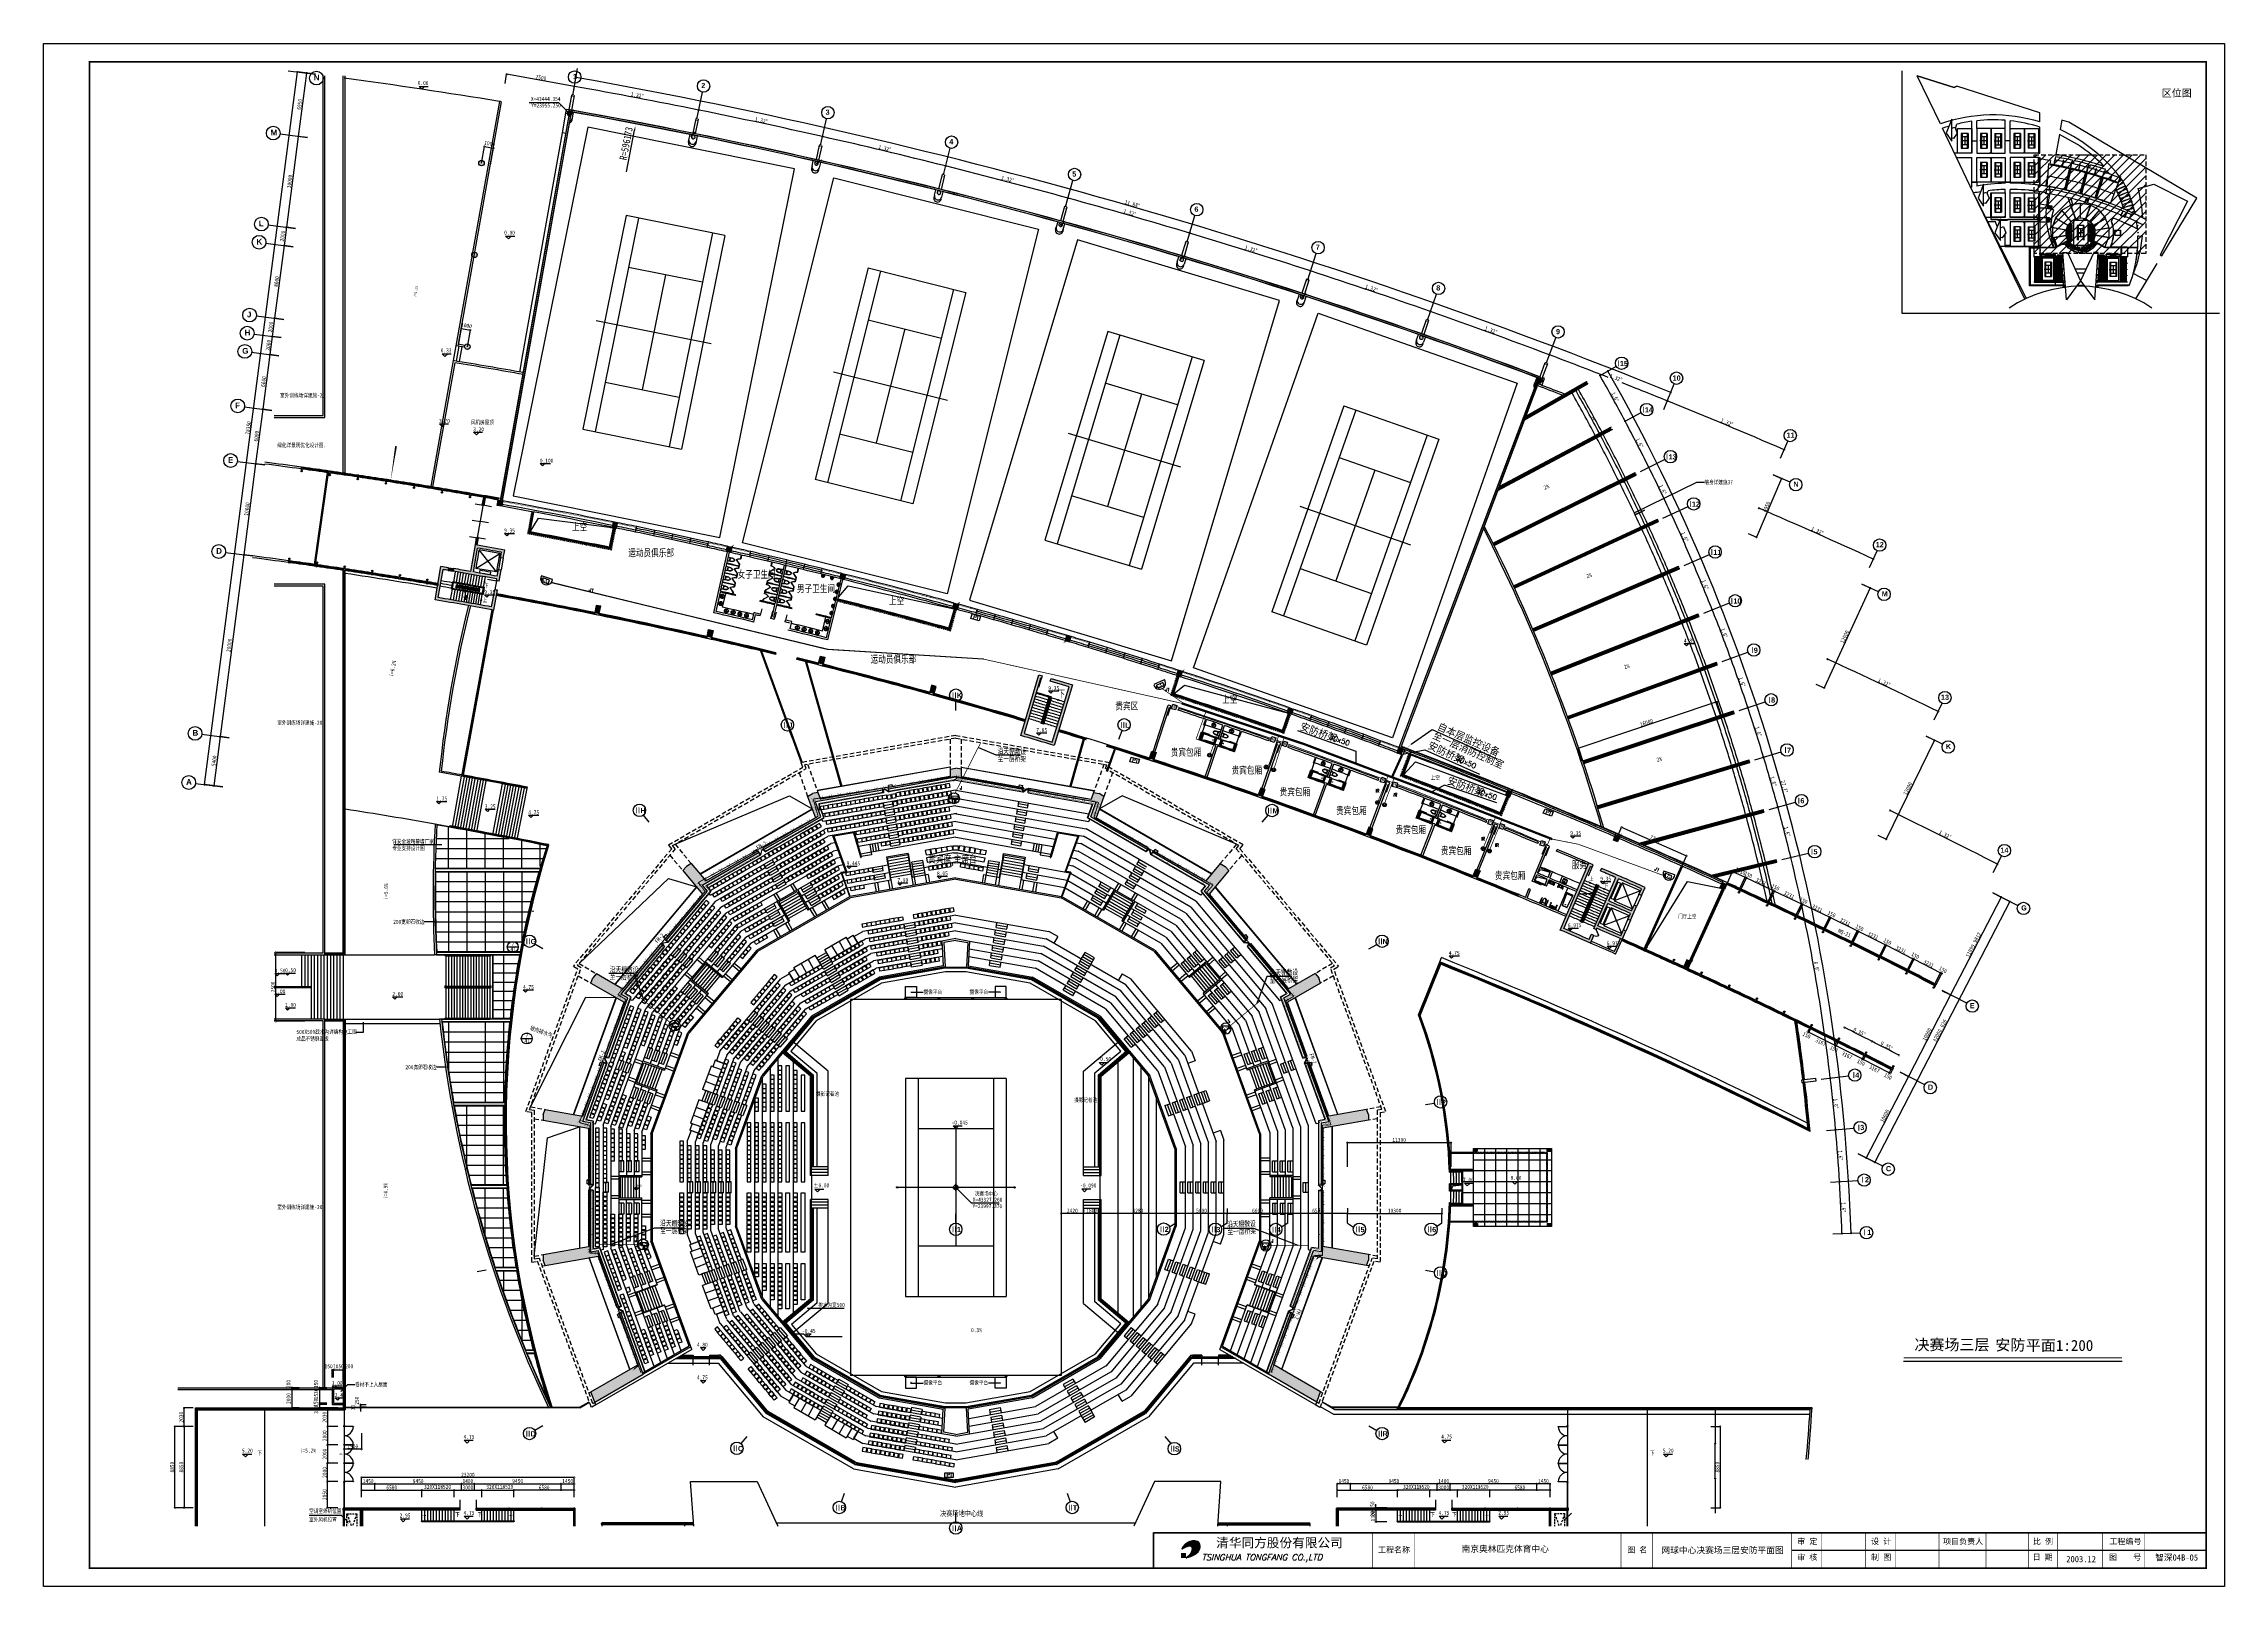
# Model space of a CAD drawing. Extents: x 23317406 to 24383751, y 42324270 to 43451021.
# Drawn here: x 23897902 to 24135702, y 42861520 to 43029720 of the extents above; entities that cross this region are included whole.
import ezdxf
from ezdxf.enums import TextEntityAlignment as Align

# ---------------------------------------------------------------- set-up
doc = ezdxf.new("R2010")
doc.units = 0
doc.header["$MEASUREMENT"] = 0
for name, pattern in [('CENTER2', [1.125, 0.75, -0.125, 0.125, -0.125]), ('DASHED', [0.75, 0.5, -0.25]), ('HIDDEN', [9.525, 6.35, -3.175]), ('T-BW-SF$0$DOT2', [3.175, 0, -3.175])]:
    doc.linetypes.add(name, pattern=pattern)
doc.layers.get('0').update_dxf_attribs({"linetype": 'CONTINUOUS'})
doc.layers.get('DEFPOINTS').update_dxf_attribs({"linetype": 'CONTINUOUS'})
for name, color, linetype in [('11111', 7, 'CONTINUOUS'), ('CT', 9, 'CONTINUOUS'), ('FRAME', 7, 'CONTINUOUS'), ('SB', 1, 'CONTINUOUS'), ('WZ', 7, 'CONTINUOUS'), ('双监探测管线', 3, 'CONTINUOUS'), ('图框', 7, 'CONTINUOUS'), ('场地', 5, 'CONTINUOUS'), ('墙', 7, 'CONTINUOUS'), ('座位', 253, 'CONTINUOUS'), ('投影', 9, 'CONTINUOUS'), ('柱填充', 8, 'CONTINUOUS'), ('柱形', 7, 'CONTINUOUS'), ('标注', 7, 'CONTINUOUS'), ('栏杆', 146, 'CONTINUOUS'), ('楼梯', 5, 'CONTINUOUS'), ('汉字', 7, 'CONTINUOUS'), ('电-强电平面-设备', 4, 'CONTINUOUS'), ('电-接地防雷-箭头', 3, 'CONTINUOUS'), ('电-接地防雷-防雷卡子', 94, 'CONTINUOUS'), ('电-接地防雷-防雷线', 94, 'CONTINUOUS'), ('监控管线', 11, 'CONTINUOUS'), ('监控设备', 1, 'CONTINUOUS'), ('紧急按钮管线', 4, 'CONTINUOUS'), ('紧急按钮设备', 4, 'CONTINUOUS'), ('轴线', 1, 'CENTER2'), ('辅助件', 9, 'CONTINUOUS'), ('边界', 9, 'CONTINUOUS'), ('钢', 4, 'CONTINUOUS'), ('门禁管线', 6, 'CONTINUOUS'), ('门禁设备', 6, 'CONTINUOUS'), ('门窗', 7, 'CONTINUOUS')]:
    doc.layers.add(name, color=color, linetype=linetype)
doc.layers.get('轴线').off()
doc.styles.add('ATT', font='txt')
doc.styles.add('DIM_FONT', font='SIMPLEX', dxfattribs={"width": 0.8})
doc.styles.add('HZ', font='txt.shx', dxfattribs={"bigfont": 'hztxt.shx'})
doc.styles.add('HZTXT', font='txt', dxfattribs={"width": 0.9, "bigfont": 'HZTXT'})
doc.styles.add('IDQSTYLE', font='txt.shx', dxfattribs={"width": 0.7, "bigfont": 'hztxt.shx'})
doc.styles.add('KSHZ', font='ROMANS.shx', dxfattribs={"height": 800, "bigfont": 'dfhz.shx'})
doc.styles.add('Q1', font='SimSun.ttf', dxfattribs={"width": 0.8, "height": 450})
doc.styles.add('Q200', font='SimSun.ttf', dxfattribs={"width": 0.8, "height": 450})
doc.styles.add('T-SG-01$0$Arial', font='ARIALBD.TTF')
doc.styles.add('TK1', font='SimSun.ttf', dxfattribs={"width": 0.8, "height": 4})
doc.styles.add('XC91', font='txt.shx', dxfattribs={"bigfont": 'XC91.shx'})
doc.dimstyles.new('Q2', dxfattribs={"dimscale": 150, "dimtxt": 2.5, "dimasz": 2.5, "dimexe": 0, "dimexo": 0, "dimgap": 0.5, "dimtad": 1, "dimdec": 4, "dimdsep": 46, "dimtxsty": 'Q200', "dimblk1": 'DOTSMALL', "dimblk2": 'DOTSMALL', "dimsah": 1, "dimcen": 2.5, "dimadec": 0, "dimazin": 0, "dimtfac": 1, "dimtdec": 3, "dimtmove": 2, "dimatfit": 3, "dimldrblk": 'DOTSMALL', "dimfxl": 1, "dimtolj": 1, "dimtzin": 10, "dimarcsym": 0})

# ---------------------------------------------------------------- blocks, each defined once
blk = doc.blocks.new('_DOTSMALL')
at = {"color": 0, "linetype": 'ByBlock', "const_width": 0.5}
blk.add_lwpolyline([(-0.0625, 0, 1), (0.0625, 0, 1)], format="xyb", close=True, dxfattribs=at)
blk = doc.blocks.new('*D201')
at = {"color": 0, "linetype": 'ByBlock'}
for p, q in [((23926566, 42955400), (23925669, 42948508)), ((23927558, 42955271), (23926566, 42955400)), ((23926661, 42948379), (23925669, 42948508))]:
    blk.add_line(p, q, dxfattribs=at)
at = {"layer": 'DEFPOINTS', "color": 0, "linetype": 'ByBlock'}
for p in [(23927558, 42955271), (23925669, 42948508), (23926661, 42948379)]:
    blk.add_point(p, dxfattribs=at)
at = {"color": 0, "linetype": 'ByBlock', "xscale": 375, "yscale": 375, "zscale": 375}
for p, rotation in [((23926566, 42955400), 82.58181283512441), ((23925669, 42948508), 262.5818128351244)]:
    blk.add_blockref('_DOTSMALL', p, dxfattribs=dict(at, rotation=rotation))
at = {"color": 0, "linetype": 'ByBlock', "insert": (23925820, 42951992), "char_height": 450, "attachment_point": 5, "rotation": 82.58181, "style": 'Q200'}
blk.add_mtext('\\A1;6950', dxfattribs=at)
blk = doc.blocks.new('*D202')
at = {"color": 0, "linetype": 'ByBlock'}
for p, q in [((23925669, 42948508), (23924378, 42938592)), ((23926661, 42948379), (23925669, 42948508)), ((23925369, 42938462), (23924378, 42938592))]:
    blk.add_line(p, q, dxfattribs=at)
at = {"layer": 'DEFPOINTS', "color": 0, "linetype": 'ByBlock'}
for p in [(23926661, 42948379), (23924378, 42938592), (23925369, 42938462)]:
    blk.add_point(p, dxfattribs=at)
at = {"color": 0, "linetype": 'ByBlock', "xscale": 375, "yscale": 375, "zscale": 375}
for p, rotation in [((23925669, 42948508), 82.58061064898352), ((23924378, 42938592), 262.5806106489835)]:
    blk.add_blockref('_DOTSMALL', p, dxfattribs=dict(at, rotation=rotation))
at = {"color": 0, "linetype": 'ByBlock', "insert": (23924726, 42943588), "char_height": 450, "attachment_point": 5, "rotation": 82.58061, "style": 'Q200'}
blk.add_mtext('\\A1;10000', dxfattribs=at)
blk = doc.blocks.new('*D203')
at = {"color": 0, "linetype": 'ByBlock'}
for p, q in [((23924378, 42938592), (23924119, 42936608)), ((23925369, 42938462), (23924378, 42938592)), ((23925111, 42936479), (23924119, 42936608))]:
    blk.add_line(p, q, dxfattribs=at)
at = {"layer": 'DEFPOINTS', "color": 0, "linetype": 'ByBlock'}
for p in [(23925369, 42938462), (23924119, 42936608), (23925111, 42936479)]:
    blk.add_point(p, dxfattribs=at)
at = {"color": 0, "linetype": 'ByBlock', "xscale": 375, "yscale": 375, "zscale": 375}
for p, rotation in [((23924378, 42938592), 82.57863912414048), ((23924119, 42936608), 262.5786391241405)]:
    blk.add_blockref('_DOTSMALL', p, dxfattribs=dict(at, rotation=rotation))
at = {"color": 0, "linetype": 'ByBlock', "insert": (23923951, 42937639), "char_height": 450, "attachment_point": 5, "rotation": 82.57864, "style": 'Q200'}
blk.add_mtext('\\A1;2000', dxfattribs=at)
blk = doc.blocks.new('*D204')
at = {"color": 0, "linetype": 'ByBlock'}
for p, q in [((23924119, 42936608), (23923086, 42928675)), ((23925111, 42936479), (23924119, 42936608)), ((23924078, 42928546), (23923086, 42928675))]:
    blk.add_line(p, q, dxfattribs=at)
at = {"layer": 'DEFPOINTS', "color": 0, "linetype": 'ByBlock'}
for p in [(23925111, 42936479), (23923086, 42928675), (23924078, 42928546)]:
    blk.add_point(p, dxfattribs=at)
at = {"color": 0, "linetype": 'ByBlock', "xscale": 375, "yscale": 375, "zscale": 375}
for p, rotation in [((23924119, 42936608), 82.58171975146476), ((23923086, 42928675), 262.5817197514648)]:
    blk.add_blockref('_DOTSMALL', p, dxfattribs=dict(at, rotation=rotation))
at = {"color": 0, "linetype": 'ByBlock', "insert": (23923305, 42932681), "char_height": 450, "attachment_point": 5, "rotation": 82.58172, "style": 'Q200'}
blk.add_mtext('\\A1;8000', dxfattribs=at)
blk = doc.blocks.new('*D205')
at = {"color": 0, "linetype": 'ByBlock'}
for p, q in [((23923087, 42928675), (23922828, 42926692)), ((23924078, 42928546), (23923087, 42928675)), ((23923820, 42926563), (23922828, 42926692))]:
    blk.add_line(p, q, dxfattribs=at)
at = {"layer": 'DEFPOINTS', "color": 0, "linetype": 'ByBlock'}
for p in [(23924078, 42928546), (23922828, 42926692), (23923820, 42926563)]:
    blk.add_point(p, dxfattribs=at)
at = {"color": 0, "linetype": 'ByBlock', "xscale": 375, "yscale": 375, "zscale": 375}
for p, rotation in [((23923087, 42928675), 82.57705792234906), ((23922828, 42926692), 262.5770579223491)]:
    blk.add_blockref('_DOTSMALL', p, dxfattribs=dict(at, rotation=rotation))
at = {"color": 0, "linetype": 'ByBlock', "insert": (23922660, 42927722), "char_height": 450, "attachment_point": 5, "rotation": 82.57706, "style": 'Q200'}
blk.add_mtext('\\A1;2000', dxfattribs=at)
blk = doc.blocks.new('*D206')
at = {"color": 0, "linetype": 'ByBlock'}
for p, q in [((23922828, 42926692), (23922570, 42924709)), ((23923820, 42926563), (23922828, 42926692)), ((23923562, 42924580), (23922570, 42924709))]:
    blk.add_line(p, q, dxfattribs=at)
at = {"layer": 'DEFPOINTS', "color": 0, "linetype": 'ByBlock'}
for p in [(23923820, 42926563), (23922570, 42924709), (23923562, 42924580)]:
    blk.add_point(p, dxfattribs=at)
at = {"color": 0, "linetype": 'ByBlock', "xscale": 375, "yscale": 375, "zscale": 375}
for p, rotation in [((23922828, 42926692), 82.57925725543197), ((23922570, 42924709), 262.579257255432)]:
    blk.add_blockref('_DOTSMALL', p, dxfattribs=dict(at, rotation=rotation))
at = {"color": 0, "linetype": 'ByBlock', "insert": (23922402, 42925739), "char_height": 450, "attachment_point": 5, "rotation": 82.57926, "style": 'Q200'}
blk.add_mtext('\\A1;2000', dxfattribs=at)
blk = doc.blocks.new('*D207')
at = {"color": 0, "linetype": 'ByBlock'}
for p, q in [((23922570, 42924709), (23921795, 42918759)), ((23923562, 42924580), (23922570, 42924709)), ((23922787, 42918630), (23921795, 42918759))]:
    blk.add_line(p, q, dxfattribs=at)
at = {"layer": 'DEFPOINTS', "color": 0, "linetype": 'ByBlock'}
for p in [(23923562, 42924580), (23921795, 42918759), (23922787, 42918630)]:
    blk.add_point(p, dxfattribs=at)
at = {"color": 0, "linetype": 'ByBlock', "xscale": 375, "yscale": 375, "zscale": 375}
for p, rotation in [((23922570, 42924709), 82.58048096017697), ((23921795, 42918759), 262.580480960177)]:
    blk.add_blockref('_DOTSMALL', p, dxfattribs=dict(at, rotation=rotation))
at = {"color": 0, "linetype": 'ByBlock', "insert": (23921885, 42921773), "char_height": 450, "attachment_point": 5, "rotation": 82.58048, "style": 'Q200'}
blk.add_mtext('\\A1;6000', dxfattribs=at)
blk = doc.blocks.new('*D208')
at = {"color": 0, "linetype": 'ByBlock'}
for p, q in [((23921795, 42918759), (23921021, 42912809)), ((23922787, 42918630), (23921795, 42918759)), ((23922012, 42912680), (23921021, 42912809))]:
    blk.add_line(p, q, dxfattribs=at)
at = {"layer": 'DEFPOINTS', "color": 0, "linetype": 'ByBlock'}
for p in [(23922787, 42918630), (23921021, 42912809), (23922012, 42912680)]:
    blk.add_point(p, dxfattribs=at)
at = {"color": 0, "linetype": 'ByBlock', "xscale": 375, "yscale": 375, "zscale": 375}
for p, rotation in [((23921795, 42918759), 82.58069057962739), ((23921021, 42912809), 262.5806905796274)]:
    blk.add_blockref('_DOTSMALL', p, dxfattribs=dict(at, rotation=rotation))
at = {"color": 0, "linetype": 'ByBlock', "insert": (23921110, 42915823), "char_height": 450, "attachment_point": 5, "rotation": 82.58069, "style": 'Q200'}
blk.add_mtext('\\A1;6000', dxfattribs=at)
blk = doc.blocks.new('*D209')
at = {"color": 0, "linetype": 'ByBlock'}
for p, q in [((23921021, 42912809), (23919729, 42902893)), ((23922012, 42912680), (23921021, 42912809)), ((23920721, 42902764), (23919729, 42902893))]:
    blk.add_line(p, q, dxfattribs=at)
at = {"layer": 'DEFPOINTS', "color": 0, "linetype": 'ByBlock'}
for p in [(23922012, 42912680), (23919729, 42902893), (23920721, 42902764)]:
    blk.add_point(p, dxfattribs=at)
at = {"color": 0, "linetype": 'ByBlock', "xscale": 375, "yscale": 375, "zscale": 375}
for p, rotation in [((23921021, 42912809), 82.58110362599969), ((23919729, 42902893), 262.5811036259997)]:
    blk.add_blockref('_DOTSMALL', p, dxfattribs=dict(at, rotation=rotation))
at = {"color": 0, "linetype": 'ByBlock', "insert": (23920077, 42907890), "char_height": 450, "attachment_point": 5, "rotation": 82.5811, "style": 'Q200'}
blk.add_mtext('\\A1;10000', dxfattribs=at)
blk = doc.blocks.new('*D210')
at = {"color": 0, "linetype": 'ByBlock'}
for p, q in [((23919729, 42902893), (23917147, 42883060)), ((23920721, 42902764), (23919729, 42902893)), ((23918138, 42882931), (23917147, 42883060))]:
    blk.add_line(p, q, dxfattribs=at)
at = {"layer": 'DEFPOINTS', "color": 0, "linetype": 'ByBlock'}
for p in [(23920721, 42902764), (23917147, 42883060), (23918138, 42882931)]:
    blk.add_point(p, dxfattribs=at)
at = {"color": 0, "linetype": 'ByBlock', "xscale": 375, "yscale": 375, "zscale": 375}
for p, rotation in [((23919729, 42902893), 82.5811036260263), ((23917147, 42883060), 262.5811036260264)]:
    blk.add_blockref('_DOTSMALL', p, dxfattribs=dict(at, rotation=rotation))
at = {"color": 0, "linetype": 'ByBlock', "insert": (23918141, 42893015), "char_height": 450, "attachment_point": 5, "rotation": 82.5811, "style": 'Q200'}
blk.add_mtext('\\A1;20000', dxfattribs=at)
blk = doc.blocks.new('*D211')
at = {"color": 0, "linetype": 'ByBlock'}
for p, q in [((23917147, 42883060), (23916450, 42877706)), ((23918138, 42882931), (23917147, 42883060)), ((23917441, 42877576), (23916450, 42877706))]:
    blk.add_line(p, q, dxfattribs=at)
at = {"layer": 'DEFPOINTS', "color": 0, "linetype": 'ByBlock'}
for p in [(23918138, 42882931), (23916450, 42877706), (23917441, 42877576)]:
    blk.add_point(p, dxfattribs=at)
at = {"color": 0, "linetype": 'ByBlock', "xscale": 375, "yscale": 375, "zscale": 375}
for p, rotation in [((23917147, 42883060), 82.58110351373733), ((23916450, 42877706), 262.5811035137373)]:
    blk.add_blockref('_DOTSMALL', p, dxfattribs=dict(at, rotation=rotation))
at = {"color": 0, "linetype": 'ByBlock', "insert": (23916501, 42880422), "char_height": 450, "attachment_point": 5, "rotation": 82.5811, "style": 'Q200'}
blk.add_mtext('\\A1;5400', dxfattribs=at)
blk = doc.blocks.new('*D212')
at = {"color": 0, "linetype": 'ByBlock'}
for p, q in [((23915459, 42877835), (23925575, 42955529)), ((23927557, 42955271), (23925575, 42955529)), ((23917441, 42877576), (23915459, 42877835))]:
    blk.add_line(p, q, dxfattribs=at)
at = {"layer": 'DEFPOINTS', "color": 0, "linetype": 'ByBlock'}
for p in [(23925575, 42955529), (23927557, 42955271), (23917441, 42877576)]:
    blk.add_point(p, dxfattribs=at)
at = {"color": 0, "linetype": 'ByBlock', "xscale": 375, "yscale": 375, "zscale": 375}
for p, rotation in [((23925575, 42955529), 82.58181509032646), ((23915459, 42877835), 262.5818150903265)]:
    blk.add_blockref('_DOTSMALL', p, dxfattribs=dict(at, rotation=rotation))
at = {"color": 0, "linetype": 'ByBlock', "insert": (23920219, 42916720), "char_height": 450, "attachment_point": 5, "rotation": 82.58182, "style": 'Q200'}
blk.add_mtext('\\A1;78350', dxfattribs=at)
blk = doc.blocks.new('*D213')
at = {"color": 0, "linetype": 'ByBlock'}
for p, q in [((24087425, 42911196), (24084675, 42904813)), ((24086507, 42911592), (24087425, 42911196)), ((24083756, 42905209), (24084675, 42904813))]:
    blk.add_line(p, q, dxfattribs=at)
at = {"layer": 'DEFPOINTS', "color": 0, "linetype": 'ByBlock'}
for p in [(24086507, 42911592), (24083756, 42905209), (24084675, 42904813)]:
    blk.add_point(p, dxfattribs=at)
at = {"color": 0, "linetype": 'ByBlock', "xscale": 375, "yscale": 375, "zscale": 375}
for p, rotation in [((24087425, 42911196), 66.6879804353303), ((24084675, 42904813), 246.6879804353303)]:
    blk.add_blockref('_DOTSMALL', p, dxfattribs=dict(at, rotation=rotation))
at = {"color": 0, "linetype": 'ByBlock', "insert": (24085775, 42908123), "char_height": 450, "attachment_point": 5, "rotation": 66.68798, "style": 'Q200'}
blk.add_mtext('\\A1;6950', dxfattribs=at)
blk = doc.blocks.new('*D214')
at = {"color": 0, "linetype": 'ByBlock'}
blk.add_arc((23850579, 42364089), 599173, 66.68798, 68.00798, dxfattribs=at)
at = {"layer": 'DEFPOINTS', "color": 0, "linetype": 'ByBlock'}
for p in [(24075704, 42921518), (24074581, 42918736), (24083461, 42916152), (24087298, 42913429), (24088090, 42915265)]:
    blk.add_point(p, dxfattribs=at)
at = {"color": 0, "linetype": 'ByBlock', "xscale": 375, "yscale": 375, "zscale": 375}
for p, rotation in [((24074955, 42919663), 158.0079804354905), ((24087694, 42914347), 336.6879804355696)]:
    blk.add_blockref('_DOTSMALL', p, dxfattribs=dict(at, rotation=rotation))
at = {"color": 0, "linetype": 'ByBlock', "insert": (24081456, 42917319), "char_height": 450, "attachment_point": 5, "rotation": 337.34798, "style": 'Q200'}
blk.add_mtext('\\A1;1.32°', dxfattribs=at)
blk = doc.blocks.new('*D215')
at = {"color": 0, "linetype": 'ByBlock'}
for start, end in [(68.671998, 69.32798), (68.00798, 68.51632)]:
    blk.add_arc((23850579, 42364089), 599173, start, end, dxfattribs=at)
at = {"layer": 'DEFPOINTS', "color": 0, "linetype": 'ByBlock'}
for p in [(24062450, 42925620), (24061744, 42923749), (24066396, 42923044), (24075704, 42921518), (24074581, 42918736)]:
    blk.add_point(p, dxfattribs=at)
at = {"color": 0, "linetype": 'ByBlock', "xscale": 375, "yscale": 375, "zscale": 375}
for p, rotation in [((24062097, 42924685), 159.3279804353589), ((24074955, 42919663), 338.0079804352526)]:
    blk.add_blockref('_DOTSMALL', p, dxfattribs=dict(at, rotation=rotation))
at = {"color": 0, "linetype": 'ByBlock', "insert": (24069357, 42922178), "char_height": 450, "attachment_point": 5, "rotation": 338.59416, "style": 'Q200'}
blk.add_mtext('\\A1;1.32°', dxfattribs=at)
blk = doc.blocks.new('A$C78551AF3')
for points in [[(500, 1500, 0.4142136), (1500, 500), (1500, 1500)], [(1500, 2500), (1500, 1500), (2500, 1500, 0.4142136)]]:
    blk.add_hatch(color=256).paths.add_polyline_path(points)
for p, q in [((0, 1500), (3000, 1500)), ((1500, 0), (1500, 3000))]:
    blk.add_line(p, q)
blk.add_circle((1500, 1500), 1000)
blk = doc.blocks.new('A$C5D383393')
at = {"xscale": 0.25, "yscale": 0.25, "zscale": 0.25}
blk.add_blockref('A$C78551AF3', (0, 0), dxfattribs=at)
blk = doc.blocks.new('*D216')
at = {"color": 0, "linetype": 'ByBlock'}
blk.add_arc((23850579, 42364089), 599173, 69.32798, 70.64798, dxfattribs=at)
at = {"layer": 'DEFPOINTS', "color": 0, "linetype": 'ByBlock'}
for p in [(24049790, 42931295), (24048796, 42928465), (24057786, 42926292), (24062450, 42925620), (24061744, 42923749)]:
    blk.add_point(p, dxfattribs=at)
at = {"color": 0, "linetype": 'ByBlock', "xscale": 375, "yscale": 375, "zscale": 375}
for p, rotation in [((24049127, 42929408), 160.6479804352624), ((24062097, 42924685), 339.3279804356076)]:
    blk.add_blockref('_DOTSMALL', p, dxfattribs=dict(at, rotation=rotation))
at = {"color": 0, "linetype": 'ByBlock', "insert": (24055728, 42927366), "char_height": 450, "attachment_point": 5, "rotation": 339.98798, "style": 'Q200'}
blk.add_mtext('\\A1;1.32°', dxfattribs=at)
blk = doc.blocks.new('*D217')
at = {"color": 0, "linetype": 'ByBlock'}
blk.add_arc((23850579, 42364089), 599173, 71.96798, 73.28798, dxfattribs=at)
at = {"layer": 'DEFPOINTS', "color": 0, "linetype": 'ByBlock'}
for p in [(24023453, 42939869), (24022590, 42936996), (24031671, 42935240), (24035742, 42932881), (24036361, 42934783)]:
    blk.add_point(p, dxfattribs=at)
at = {"color": 0, "linetype": 'ByBlock', "xscale": 375, "yscale": 375, "zscale": 375}
for p, rotation in [((24022878, 42937954), 163.2879804353419), ((24036052, 42933832), 341.9679804354469)]:
    blk.add_blockref('_DOTSMALL', p, dxfattribs=dict(at, rotation=rotation))
at = {"color": 0, "linetype": 'ByBlock', "insert": (24029566, 42936217), "char_height": 450, "attachment_point": 5, "rotation": 342.62798, "style": 'Q200'}
blk.add_mtext('\\A1;1.32°', dxfattribs=at)
blk = doc.blocks.new('*D218')
at = {"color": 0, "linetype": 'ByBlock'}
blk.add_arc((23850579, 42364089), 599173, 70.64798, 71.96798, dxfattribs=at)
at = {"layer": 'DEFPOINTS', "color": 0, "linetype": 'ByBlock'}
for p in [(24035742, 42932881), (24036361, 42934783), (24044780, 42930916), (24049790, 42931295), (24048796, 42928465)]:
    blk.add_point(p, dxfattribs=at)
at = {"color": 0, "linetype": 'ByBlock', "xscale": 375, "yscale": 375, "zscale": 375}
for p, rotation in [((24036052, 42933832), 161.9679804351665), ((24049127, 42929408), 340.6479804352553)]:
    blk.add_blockref('_DOTSMALL', p, dxfattribs=dict(at, rotation=rotation))
at = {"color": 0, "linetype": 'ByBlock', "insert": (24042698, 42931942), "char_height": 450, "attachment_point": 5, "rotation": 341.30798, "style": 'Q200'}
blk.add_mtext('\\A1;1.32°', dxfattribs=at)
blk = doc.blocks.new('*D219')
at = {"color": 0, "linetype": 'ByBlock'}
blk.add_arc((23850579, 42364089), 599173, 73.28798, 74.60798, dxfattribs=at)
at = {"layer": 'DEFPOINTS', "color": 0, "linetype": 'ByBlock'}
for p in [(24009878, 42942735), (24009347, 42940806), (24023453, 42939869), (24018466, 42939260), (24022590, 42936996)]:
    blk.add_point(p, dxfattribs=at)
at = {"color": 0, "linetype": 'ByBlock', "xscale": 375, "yscale": 375, "zscale": 375}
for p, rotation in [((24009612, 42941770), 164.6079804353016), ((24022878, 42937954), 343.2879804355698)]:
    blk.add_blockref('_DOTSMALL', p, dxfattribs=dict(at, rotation=rotation))
at = {"color": 0, "linetype": 'ByBlock', "insert": (24016339, 42940189), "char_height": 450, "attachment_point": 5, "rotation": 343.94798, "style": 'Q200'}
blk.add_mtext('\\A1;1.32°', dxfattribs=at)
blk = doc.blocks.new('*D220')
at = {"color": 0, "linetype": 'ByBlock'}
blk.add_arc((23850579, 42364089), 599173, 74.60798, 75.92798, dxfattribs=at)
at = {"layer": 'DEFPOINTS', "color": 0, "linetype": 'ByBlock'}
for p in [(23996749, 42947221), (23996019, 42944311), (24005171, 42942975), (24009878, 42942735), (24009347, 42940806)]:
    blk.add_point(p, dxfattribs=at)
at = {"color": 0, "linetype": 'ByBlock', "xscale": 375, "yscale": 375, "zscale": 375}
for p, rotation in [((23996262, 42945281), 165.9279804355563), ((24009612, 42941770), 344.607980435464)]:
    blk.add_blockref('_DOTSMALL', p, dxfattribs=dict(at, rotation=rotation))
at = {"color": 0, "linetype": 'ByBlock', "insert": (24003024, 42943854), "char_height": 450, "attachment_point": 5, "rotation": 345.26798, "style": 'Q200'}
blk.add_mtext('\\A1;1.32°', dxfattribs=at)
blk = doc.blocks.new('*D221')
at = {"color": 0, "linetype": 'ByBlock'}
blk.add_arc((23850579, 42364089), 599173, 75.92798, 77.24798, dxfattribs=at)
at = {"layer": 'DEFPOINTS', "color": 0, "linetype": 'ByBlock'}
for p in [(23983056, 42949458), (23982614, 42947507), (23996749, 42947221), (23991795, 42946382), (23996019, 42944311)]:
    blk.add_point(p, dxfattribs=at)
at = {"color": 0, "linetype": 'ByBlock', "xscale": 375, "yscale": 375, "zscale": 375}
for p, rotation in [((23982835, 42948482), 167.247980435338), ((23996262, 42945281), 345.92798043534)]:
    blk.add_blockref('_DOTSMALL', p, dxfattribs=dict(at, rotation=rotation))
at = {"color": 0, "linetype": 'ByBlock', "insert": (23989627, 42947212), "char_height": 450, "attachment_point": 5, "rotation": 346.58798, "style": 'Q200'}
blk.add_mtext('\\A1;1.32°', dxfattribs=at)
blk = doc.blocks.new('*D222')
at = {"color": 0, "linetype": 'ByBlock'}
blk.add_arc((23850579, 42364089), 599173, 77.24798, 78.56798, dxfattribs=at)
at = {"layer": 'DEFPOINTS', "color": 0, "linetype": 'ByBlock'}
for p in [(23969734, 42953334), (23969139, 42950394), (23978343, 42949481), (23983056, 42949458), (23982614, 42947507)]:
    blk.add_point(p, dxfattribs=at)
at = {"color": 0, "linetype": 'ByBlock', "xscale": 375, "yscale": 375, "zscale": 375}
for p, rotation in [((23969338, 42951374), 168.5679804356824), ((23982835, 42948482), 347.2479804356174)]:
    blk.add_blockref('_DOTSMALL', p, dxfattribs=dict(at, rotation=rotation))
at = {"color": 0, "linetype": 'ByBlock', "insert": (23976158, 42950260), "char_height": 450, "attachment_point": 5, "rotation": 347.90798, "style": 'Q200'}
blk.add_mtext('\\A1;1.32°', dxfattribs=at)
blk = doc.blocks.new('*D223')
at = {"color": 0, "linetype": 'ByBlock'}
blk.add_arc((23850579, 42364089), 599173, 78.56798, 79.88798, dxfattribs=at)
at = {"layer": 'DEFPOINTS', "color": 0, "linetype": 'ByBlock'}
for p in [(23955953, 42954938), (23955602, 42952970), (23964824, 42952269), (23969734, 42953334), (23969139, 42950394)]:
    blk.add_point(p, dxfattribs=at)
at = {"color": 0, "linetype": 'ByBlock', "xscale": 375, "yscale": 375, "zscale": 375}
for p, rotation in [((23955777, 42953954), 169.8879804353212), ((23969338, 42951374), 348.567980435093)]:
    blk.add_blockref('_DOTSMALL', p, dxfattribs=dict(at, rotation=rotation))
at = {"color": 0, "linetype": 'ByBlock', "insert": (23962621, 42952998), "char_height": 450, "attachment_point": 5, "rotation": 349.22798, "style": 'Q200'}
blk.add_mtext('\\A1;1.32°', dxfattribs=at)
blk = doc.blocks.new('*D224')
at = {"color": 0, "linetype": 'ByBlock'}
blk.add_arc((23850579, 42364089), 600173, 68.00798, 79.88798, dxfattribs=at)
at = {"layer": 'DEFPOINTS', "color": 0, "linetype": 'ByBlock'}
for p in [(23956128, 42955923), (23955602, 42952970), (24036361, 42934783), (24075704, 42921518), (24074581, 42918736)]:
    blk.add_point(p, dxfattribs=at)
at = {"color": 0, "linetype": 'ByBlock', "xscale": 375, "yscale": 375, "zscale": 375}
for p, rotation in [((23955953, 42954938), 169.8879804353919), ((24075330, 42920590), 338.0079804357749)]:
    blk.add_blockref('_DOTSMALL', p, dxfattribs=dict(at, rotation=rotation))
at = {"color": 0, "linetype": 'ByBlock', "insert": (24016615, 42941150), "char_height": 450, "attachment_point": 5, "rotation": 343.94798, "style": 'Q200'}
blk.add_mtext('\\A1;11.88°', dxfattribs=at)
blk = doc.blocks.new('*D225')
at = {"color": 0, "linetype": 'ByBlock'}
for p, q in [((24097069, 42899277), (24092068, 42888369)), ((24096160, 42899694), (24097069, 42899277)), ((24091159, 42888786), (24092068, 42888369))]:
    blk.add_line(p, q, dxfattribs=at)
at = {"layer": 'DEFPOINTS', "color": 0, "linetype": 'ByBlock'}
for p in [(24096160, 42899694), (24091159, 42888786), (24092068, 42888369)]:
    blk.add_point(p, dxfattribs=at)
at = {"color": 0, "linetype": 'ByBlock', "xscale": 375, "yscale": 375, "zscale": 375}
for p, rotation in [((24097069, 42899277), 65.36798043549378), ((24092068, 42888369), 245.3679804354938)]:
    blk.add_blockref('_DOTSMALL', p, dxfattribs=dict(at, rotation=rotation))
at = {"color": 0, "linetype": 'ByBlock', "insert": (24094296, 42893948), "char_height": 450, "attachment_point": 5, "rotation": 65.36798, "style": 'Q200'}
blk.add_mtext('\\A1;12000', dxfattribs=at)
blk = doc.blocks.new('*D226')
at = {"color": 0, "linetype": 'ByBlock'}
for p, q in [((24104081, 42882667), (24098830, 42871877)), ((24103182, 42883105), (24104081, 42882667)), ((24097930, 42872315), (24098830, 42871877))]:
    blk.add_line(p, q, dxfattribs=at)
at = {"layer": 'DEFPOINTS', "color": 0, "linetype": 'ByBlock'}
for p in [(24103182, 42883105), (24097930, 42872315), (24098830, 42871877)]:
    blk.add_point(p, dxfattribs=at)
at = {"color": 0, "linetype": 'ByBlock', "xscale": 375, "yscale": 375, "zscale": 375}
for p, rotation in [((24104081, 42882667), 64.04798043541334), ((24098830, 42871877), 244.0479804354134)]:
    blk.add_blockref('_DOTSMALL', p, dxfattribs=dict(at, rotation=rotation))
at = {"color": 0, "linetype": 'ByBlock', "insert": (24101186, 42877403), "char_height": 450, "attachment_point": 5, "rotation": 64.04798, "style": 'Q200'}
blk.add_mtext('\\A1;12000', dxfattribs=at)
blk = doc.blocks.new('*D227')
at = {"color": 0, "linetype": 'ByBlock'}
for p, q in [((24110461, 42866023), (24111350, 42865565)), ((24111350, 42865565), (24105851, 42854899)), ((24104962, 42855357), (24105851, 42854899))]:
    blk.add_line(p, q, dxfattribs=at)
at = {"layer": 'DEFPOINTS', "color": 0, "linetype": 'ByBlock'}
for p in [(24110461, 42866023), (24104962, 42855357), (24105851, 42854899)]:
    blk.add_point(p, dxfattribs=at)
at = {"color": 0, "linetype": 'ByBlock', "xscale": 375, "yscale": 375, "zscale": 375}
for p, rotation in [((24111350, 42865565), 62.72798043540853), ((24105851, 42854899), 242.7279804354085)]:
    blk.add_blockref('_DOTSMALL', p, dxfattribs=dict(at, rotation=rotation))
at = {"color": 0, "linetype": 'ByBlock', "insert": (24108334, 42860369), "char_height": 450, "attachment_point": 5, "rotation": 62.72798, "style": 'Q200'}
blk.add_mtext('\\A1;11999.9812', dxfattribs=at)
blk = doc.blocks.new('*D228')
at = {"color": 0, "linetype": 'ByBlock'}
for p, q in [((24105850, 42854897), (24101252, 42846017)), ((24104943, 42855366), (24105850, 42854897)), ((24100346, 42846486), (24101252, 42846017))]:
    blk.add_line(p, q, dxfattribs=at)
at = {"layer": 'DEFPOINTS', "color": 0, "linetype": 'ByBlock'}
for p in [(24104943, 42855366), (24100346, 42846486), (24101252, 42846017)]:
    blk.add_point(p, dxfattribs=at)
at = {"color": 0, "linetype": 'ByBlock', "xscale": 375, "yscale": 375, "zscale": 375}
for p, rotation in [((24105850, 42854897), 62.62661187340087), ((24101252, 42846017), 242.6266118734009)]:
    blk.add_blockref('_DOTSMALL', p, dxfattribs=dict(at, rotation=rotation))
at = {"color": 0, "linetype": 'ByBlock', "insert": (24103285, 42850595), "char_height": 450, "attachment_point": 5, "rotation": 62.62661, "style": 'Q200'}
blk.add_mtext('\\A1;10000', dxfattribs=at)
blk = doc.blocks.new('*D229')
at = {"color": 0, "linetype": 'ByBlock'}
for p, q in [((24101252, 42846016), (24096651, 42837138)), ((24100380, 42846468), (24101252, 42846016)), ((24095779, 42837590), (24096651, 42837138))]:
    blk.add_line(p, q, dxfattribs=at)
at = {"layer": 'DEFPOINTS', "color": 0, "linetype": 'ByBlock'}
for p in [(24100380, 42846468), (24095779, 42837590), (24096651, 42837138)]:
    blk.add_point(p, dxfattribs=at)
at = {"color": 0, "linetype": 'ByBlock', "xscale": 375, "yscale": 375, "zscale": 375}
for p, rotation in [((24101252, 42846016), 62.60633861720835), ((24096651, 42837138), 242.6063386172083)]:
    blk.add_blockref('_DOTSMALL', p, dxfattribs=dict(at, rotation=rotation))
at = {"color": 0, "linetype": 'ByBlock', "insert": (24098685, 42841715), "char_height": 450, "attachment_point": 5, "rotation": 62.60634, "style": 'Q200'}
blk.add_mtext('\\A1;10000', dxfattribs=at)
blk = doc.blocks.new('*D230')
at = {"color": 0, "linetype": 'ByBlock'}
for p, q in [((24110461, 42866023), (24112297, 42865071)), ((24112297, 42865071), (24097574, 42836660)), ((24095738, 42837611), (24097574, 42836660))]:
    blk.add_line(p, q, dxfattribs=at)
at = {"layer": 'DEFPOINTS', "color": 0, "linetype": 'ByBlock'}
for p in [(24110461, 42866023), (24095738, 42837611), (24097574, 42836660)]:
    blk.add_point(p, dxfattribs=at)
at = {"color": 0, "linetype": 'ByBlock', "xscale": 375, "yscale": 375, "zscale": 375}
for p, rotation in [((24112297, 42865071), 62.60633861721945), ((24097574, 42836660), 242.6063386172194)]:
    blk.add_blockref('_DOTSMALL', p, dxfattribs=dict(at, rotation=rotation))
at = {"color": 0, "linetype": 'ByBlock', "insert": (24104669, 42851004), "char_height": 450, "attachment_point": 5, "rotation": 62.60634, "style": 'Q200'}
blk.add_mtext('\\A1;32000.026', dxfattribs=at)
blk = doc.blocks.new('*D231')
at = {"color": 0, "linetype": 'ByBlock'}
blk.add_arc((23891114, 42822162), 203000, 1.9, 3.5, dxfattribs=at)
at = {"layer": 'DEFPOINTS', "color": 0, "linetype": 'ByBlock'}
for p in [(24092738, 42834493), (24095745, 42834677), (24093931, 42830780), (24093003, 42828859), (24095002, 42828925)]:
    blk.add_point(p, dxfattribs=at)
at = {"color": 0, "linetype": 'ByBlock', "xscale": 375, "yscale": 375, "zscale": 375}
for p, rotation in [((24093736, 42834554), 93.49999999994706), ((24094003, 42828892), 271.9000000000382)]:
    blk.add_blockref('_DOTSMALL', p, dxfattribs=dict(at, rotation=rotation))
at = {"color": 0, "linetype": 'ByBlock', "insert": (24094189, 42831738), "char_height": 450, "attachment_point": 5, "rotation": 272.7, "style": 'Q200'}
blk.add_mtext('\\A1;1.6°', dxfattribs=at)
blk = doc.blocks.new('*D232')
at = {"color": 0, "linetype": 'ByBlock'}
blk.add_arc((23891114, 42822162), 203000, 3.5, 5.1, dxfattribs=at)
at = {"layer": 'DEFPOINTS', "color": 0, "linetype": 'ByBlock'}
for p in [(24092315, 42840118), (24095303, 42840385), (24093612, 42836440), (24092738, 42834493), (24095745, 42834677)]:
    blk.add_point(p, dxfattribs=at)
at = {"color": 0, "linetype": 'ByBlock', "xscale": 375, "yscale": 375, "zscale": 375}
for p, rotation in [((24093311, 42840207), 95.10000000024056), ((24093736, 42834554), 273.5000000001945)]:
    blk.add_blockref('_DOTSMALL', p, dxfattribs=dict(at, rotation=rotation))
at = {"color": 0, "linetype": 'ByBlock', "insert": (24093842, 42837405), "char_height": 450, "attachment_point": 5, "rotation": 274.3, "style": 'Q200'}
blk.add_mtext('\\A1;1.6°', dxfattribs=at)
blk = doc.blocks.new('*D233')
at = {"color": 0, "linetype": 'ByBlock'}
blk.add_arc((23891114, 42822162), 203000, 5.1, 6.7, dxfattribs=at)
at = {"layer": 'DEFPOINTS', "color": 0, "linetype": 'ByBlock'}
for p in [(24091735, 42845729), (24094728, 42846081), (24093134, 42842088), (24092315, 42840118), (24095303, 42840385)]:
    blk.add_point(p, dxfattribs=at)
at = {"color": 0, "linetype": 'ByBlock', "xscale": 375, "yscale": 375, "zscale": 375}
for p, rotation in [((24092728, 42845846), 96.70000000014551), ((24093311, 42840207), 275.0999999998082)]:
    blk.add_blockref('_DOTSMALL', p, dxfattribs=dict(at, rotation=rotation))
at = {"color": 0, "linetype": 'ByBlock', "insert": (24093338, 42843059), "char_height": 450, "attachment_point": 5, "rotation": 275.9, "style": 'Q200'}
blk.add_mtext('\\A1;1.6°', dxfattribs=at)
blk = doc.blocks.new('*D234')
at = {"color": 0, "linetype": 'ByBlock'}
blk.add_arc((23891114, 42822162), 203000, 6.7, 13.6, dxfattribs=at)
at = {"layer": 'DEFPOINTS', "color": 0, "linetype": 'ByBlock'}
for p in [(24087451, 42869660), (24090367, 42870366), (24091615, 42853918), (24091735, 42845729), (24094728, 42846081)]:
    blk.add_point(p, dxfattribs=at)
at = {"color": 0, "linetype": 'ByBlock', "xscale": 375, "yscale": 375, "zscale": 375}
for p, rotation in [((24088423, 42869895), 103.5999999997497), ((24092728, 42845846), 276.7000000003687)]:
    blk.add_blockref('_DOTSMALL', p, dxfattribs=dict(at, rotation=rotation))
at = {"color": 0, "linetype": 'ByBlock', "insert": (24091233, 42857988), "char_height": 450, "attachment_point": 5, "rotation": 280.15, "style": 'Q200'}
blk.add_mtext('\\A1;6.9°', dxfattribs=at)
blk = doc.blocks.new('*D235')
at = {"color": 0, "linetype": 'ByBlock'}
blk.add_arc((23891114, 42822162), 203000, 13.6, 15.2, dxfattribs=at)
at = {"layer": 'DEFPOINTS', "color": 0, "linetype": 'ByBlock'}
for p in [(24088943, 42875910), (24086048, 42875124), (24087970, 42871730), (24087451, 42869660), (24090367, 42870366)]:
    blk.add_point(p, dxfattribs=at)
at = {"color": 0, "linetype": 'ByBlock', "xscale": 375, "yscale": 375, "zscale": 375}
for p, rotation in [((24087013, 42875386), 105.1999999999276), ((24088423, 42869895), 283.5999999995323)]:
    blk.add_blockref('_DOTSMALL', p, dxfattribs=dict(at, rotation=rotation))
at = {"color": 0, "linetype": 'ByBlock', "insert": (24088027, 42872720), "char_height": 450, "attachment_point": 5, "rotation": 284.4, "style": 'Q200'}
blk.add_mtext('\\A1;1.6°', dxfattribs=at)
blk = doc.blocks.new('*D236')
at = {"color": 0, "linetype": 'ByBlock'}
blk.add_arc((23891114, 42822162), 203000, 15.2, 16.8, dxfattribs=at)
at = {"layer": 'DEFPOINTS', "color": 0, "linetype": 'ByBlock'}
for p in [(24084493, 42880546), (24087365, 42881413), (24086509, 42877207), (24088943, 42875910), (24086048, 42875124)]:
    blk.add_point(p, dxfattribs=at)
at = {"color": 0, "linetype": 'ByBlock', "xscale": 375, "yscale": 375, "zscale": 375}
for p, rotation in [((24085450, 42880835), 106.7999999997595), ((24087013, 42875386), 285.1999999996594)]:
    blk.add_blockref('_DOTSMALL', p, dxfattribs=dict(at, rotation=rotation))
at = {"color": 0, "linetype": 'ByBlock', "insert": (24086539, 42878199), "char_height": 450, "attachment_point": 5, "rotation": 286, "style": 'Q200'}
blk.add_mtext('\\A1;1.6°', dxfattribs=at)
blk = doc.blocks.new('*D237')
at = {"color": 0, "linetype": 'ByBlock'}
blk.add_arc((23891114, 42822162), 203000, 18.4, 20, dxfattribs=at)
at = {"layer": 'DEFPOINTS', "color": 0, "linetype": 'ByBlock'}
for p in [(24083751, 42892276), (24080932, 42891250), (24083132, 42888029), (24082787, 42885923), (24085634, 42886870)]:
    blk.add_point(p, dxfattribs=at)
at = {"color": 0, "linetype": 'ByBlock', "xscale": 375, "yscale": 375, "zscale": 375}
for p, rotation in [((24081872, 42891592), 110.0000000003619), ((24083736, 42886238), 288.4000000001832)]:
    blk.add_blockref('_DOTSMALL', p, dxfattribs=dict(at, rotation=rotation))
at = {"color": 0, "linetype": 'ByBlock', "insert": (24083106, 42889020), "char_height": 450, "attachment_point": 5, "rotation": 289.2, "style": 'Q200'}
blk.add_mtext('\\A1;1.6°', dxfattribs=at)
blk = doc.blocks.new('*D238')
at = {"color": 0, "linetype": 'ByBlock'}
blk.add_arc((23891114, 42822162), 203000, 16.8, 18.4, dxfattribs=at)
at = {"layer": 'DEFPOINTS', "color": 0, "linetype": 'ByBlock'}
for p in [(24082787, 42885923), (24085634, 42886870), (24084896, 42882641), (24084493, 42880546), (24087365, 42881413)]:
    blk.add_point(p, dxfattribs=at)
at = {"color": 0, "linetype": 'ByBlock', "xscale": 375, "yscale": 375, "zscale": 375}
for p, rotation in [((24083736, 42886238), 108.4000000004451), ((24085450, 42880835), 286.8000000006309)]:
    blk.add_blockref('_DOTSMALL', p, dxfattribs=dict(at, rotation=rotation))
at = {"color": 0, "linetype": 'ByBlock', "insert": (24084898, 42883633), "char_height": 450, "attachment_point": 5, "rotation": 287.6, "style": 'Q200'}
blk.add_mtext('\\A1;1.6°', dxfattribs=at)
blk = doc.blocks.new('*D239')
at = {"color": 0, "linetype": 'ByBlock'}
blk.add_arc((23891114, 42822162), 203000, 24.8, 26.4, dxfattribs=at)
at = {"layer": 'DEFPOINTS', "color": 0, "linetype": 'ByBlock'}
for p in [(24072048, 42911978), (24074735, 42913312), (24074593, 42909022), (24074486, 42906891), (24077221, 42908155)]:
    blk.add_point(p, dxfattribs=at)
at = {"color": 0, "linetype": 'ByBlock', "xscale": 375, "yscale": 375, "zscale": 375}
for p, rotation in [((24072944, 42912423), 116.400000000298), ((24075393, 42907310), 294.7999999998995)]:
    blk.add_blockref('_DOTSMALL', p, dxfattribs=dict(at, rotation=rotation))
at = {"color": 0, "linetype": 'ByBlock', "insert": (24074457, 42910005), "char_height": 450, "attachment_point": 5, "rotation": 295.6, "style": 'Q200'}
blk.add_mtext('\\A1;1.6°', dxfattribs=at)
blk = doc.blocks.new('*D240')
at = {"color": 0, "linetype": 'ByBlock'}
blk.add_arc((23891114, 42822162), 203000, 23.2, 24.8, dxfattribs=at)
at = {"layer": 'DEFPOINTS', "color": 0, "linetype": 'ByBlock'}
for p in [(24074486, 42906891), (24077221, 42908155), (24076780, 42901738), (24076947, 42903865), (24079550, 42902925)]:
    blk.add_point(p, dxfattribs=at)
at = {"color": 0, "linetype": 'ByBlock', "xscale": 375, "yscale": 375, "zscale": 375}
for p, rotation in [((24075393, 42907310), 114.8000000002706), ((24077699, 42902132), 293.2000000000656)]:
    blk.add_blockref('_DOTSMALL', p, dxfattribs=dict(at, rotation=rotation))
at = {"color": 0, "linetype": 'ByBlock', "insert": (24076838, 42904851), "char_height": 450, "attachment_point": 5, "rotation": 294, "style": 'Q200'}
blk.add_mtext('\\A1;1.6°', dxfattribs=at)
blk = doc.blocks.new('*D241')
at = {"color": 0, "linetype": 'ByBlock'}
blk.add_arc((23891114, 42822162), 203000, 21.6, 23.2, dxfattribs=at)
at = {"layer": 'DEFPOINTS', "color": 0, "linetype": 'ByBlock'}
for p in [(24076780, 42901738), (24079550, 42902925), (24079155, 42898645), (24081731, 42897632), (24078929, 42896523)]:
    blk.add_point(p, dxfattribs=at)
at = {"color": 0, "linetype": 'ByBlock', "xscale": 375, "yscale": 375, "zscale": 375}
for p, rotation in [((24077699, 42902132), 113.1999999988794), ((24079859, 42896891), 291.5999999993765)]:
    blk.add_blockref('_DOTSMALL', p, dxfattribs=dict(at, rotation=rotation))
at = {"color": 0, "linetype": 'ByBlock', "insert": (24079075, 42899633), "char_height": 450, "attachment_point": 5, "rotation": 292.4, "style": 'Q200'}
blk.add_mtext('\\A1;1.6°', dxfattribs=at)
blk = doc.blocks.new('*D242')
at = {"color": 0, "linetype": 'ByBlock'}
blk.add_arc((23891114, 42822162), 203000, 20, 21.6, dxfattribs=at)
at = {"layer": 'DEFPOINTS', "color": 0, "linetype": 'ByBlock'}
for p in [(24081731, 42897632), (24078929, 42896523), (24081218, 42893364), (24083751, 42892276), (24080932, 42891250)]:
    blk.add_point(p, dxfattribs=at)
at = {"color": 0, "linetype": 'ByBlock', "xscale": 375, "yscale": 375, "zscale": 375}
for p, rotation in [((24079859, 42896891), 111.5999999993769), ((24081872, 42891592), 289.9999999997596)]:
    blk.add_blockref('_DOTSMALL', p, dxfattribs=dict(at, rotation=rotation))
at = {"color": 0, "linetype": 'ByBlock', "insert": (24081165, 42894355), "char_height": 450, "attachment_point": 5, "rotation": 290.8, "style": 'Q200'}
blk.add_mtext('\\A1;1.6°', dxfattribs=at)
blk = doc.blocks.new('*D243')
at = {"color": 0, "linetype": 'ByBlock'}
blk.add_arc((23891114, 42822162), 203000, 26.4, 28, dxfattribs=at)
at = {"layer": 'DEFPOINTS', "color": 0, "linetype": 'ByBlock'}
for p in [(24072107, 42918397), (24069470, 42916995), (24072096, 42914111), (24072048, 42911978), (24074735, 42913312)]:
    blk.add_point(p, dxfattribs=at)
at = {"color": 0, "linetype": 'ByBlock', "xscale": 375, "yscale": 375, "zscale": 375}
for p, rotation in [((24070353, 42917464), 118.000000000097), ((24072944, 42912423), 296.399999999863)]:
    blk.add_blockref('_DOTSMALL', p, dxfattribs=dict(at, rotation=rotation))
at = {"color": 0, "linetype": 'ByBlock', "insert": (24071933, 42915090), "char_height": 450, "attachment_point": 5, "rotation": 297.2, "style": 'Q200'}
blk.add_mtext('\\A1;1.6°', dxfattribs=at)
blk = doc.blocks.new('*D244')
at = {"color": 0, "linetype": 'ByBlock'}
blk.add_arc((23891114, 42822162), 203000, 28, 29.6, dxfattribs=at)
at = {"layer": 'DEFPOINTS', "color": 0, "linetype": 'ByBlock'}
for p in [(24068491, 42922926), (24066752, 42921938), (24069458, 42919129), (24072107, 42918397), (24069470, 42916995)]:
    blk.add_point(p, dxfattribs=at)
at = {"color": 0, "linetype": 'ByBlock', "xscale": 375, "yscale": 375, "zscale": 375}
for p, rotation in [((24067622, 42922432), 119.5999999996416), ((24070353, 42917464), 297.999999999866)]:
    blk.add_blockref('_DOTSMALL', p, dxfattribs=dict(at, rotation=rotation))
at = {"color": 0, "linetype": 'ByBlock', "insert": (24069268, 42920102), "char_height": 450, "attachment_point": 5, "rotation": 298.8, "style": 'Q200'}
blk.add_mtext('\\A1;1.6°', dxfattribs=at)
blk = doc.blocks.new('*D245')
at = {"color": 0, "linetype": 'ByBlock'}
for p, q in [((24067622, 42922432), (24068480, 42922919)), ((24093003, 42828859), (24094989, 42828925))]:
    blk.add_line(p, q, dxfattribs=at)
blk.add_arc((23891114, 42822162), 203987, 1.9, 29.6, dxfattribs=at)
at = {"layer": 'DEFPOINTS', "color": 0, "linetype": 'ByBlock'}
for p in [(24065013, 42920950), (24067622, 42922432), (24091262, 42861550), (24091005, 42828793), (24093003, 42828859)]:
    blk.add_point(p, dxfattribs=at)
at = {"color": 0, "linetype": 'ByBlock', "xscale": 375, "yscale": 375, "zscale": 375}
for p, rotation in [((24068480, 42922919), 119.5999999999786), ((24094989, 42828925), 271.9000000002517)]:
    blk.add_blockref('_DOTSMALL', p, dxfattribs=dict(at, rotation=rotation))
at = {"color": 0, "linetype": 'ByBlock', "insert": (24087731, 42877613), "char_height": 450, "attachment_point": 5, "rotation": 285.75, "style": 'Q200'}
blk.add_mtext('\\A1;27.7°', dxfattribs=at)
blk = doc.blocks.new('*D246')
at = {"color": 0, "linetype": 'ByBlock'}
blk.add_line((24084938, 42907950), (24084944, 42907964), dxfattribs=at)
blk.add_arc((23850579, 42364089), 592223, 65.36798, 66.68798, dxfattribs=at)
at = {"layer": 'DEFPOINTS', "color": 0, "linetype": 'ByBlock'}
for p in [(24084548, 42907046), (24084938, 42907950), (24093269, 42904301), (24096994, 42901512), (24097827, 42903330)]:
    blk.add_point(p, dxfattribs=at)
at = {"color": 0, "linetype": 'ByBlock', "xscale": 375, "yscale": 375, "zscale": 375}
for p, rotation in [((24084944, 42907964), 156.6879804354418), ((24097410, 42902421), 335.3679804358221)]:
    blk.add_blockref('_DOTSMALL', p, dxfattribs=dict(at, rotation=rotation))
at = {"color": 0, "linetype": 'ByBlock', "insert": (24091315, 42905503), "char_height": 450, "attachment_point": 5, "rotation": 336.02798, "style": 'Q200'}
blk.add_mtext('\\A1;1.32°', dxfattribs=at)
blk = doc.blocks.new('*D247')
at = {"color": 0, "linetype": 'ByBlock'}
blk.add_arc((23850579, 42364089), 580223, 64.04798, 65.36798, dxfattribs=at)
at = {"layer": 'DEFPOINTS', "color": 0, "linetype": 'ByBlock'}
for p in [(24091992, 42890604), (24092415, 42891527), (24100481, 42887737), (24104057, 42884903), (24104932, 42886701)]:
    blk.add_point(p, dxfattribs=at)
at = {"color": 0, "linetype": 'ByBlock', "xscale": 375, "yscale": 375, "zscale": 375}
for p, rotation in [((24092409, 42891513), 155.3679804354707), ((24104495, 42885802), 334.0479804353695)]:
    blk.add_blockref('_DOTSMALL', p, dxfattribs=dict(at, rotation=rotation))
at = {"color": 0, "linetype": 'ByBlock', "insert": (24098596, 42888964), "char_height": 450, "attachment_point": 5, "rotation": 334.70798, "style": 'Q200'}
blk.add_mtext('\\A1;1.32°', dxfattribs=at)
blk = doc.blocks.new('*D248')
at = {"color": 0, "linetype": 'ByBlock'}
blk.add_arc((23850579, 42364089), 568223, 62.72798, 64.04798, dxfattribs=at)
at = {"layer": 'DEFPOINTS', "color": 0, "linetype": 'ByBlock'}
for p in [(24098806, 42874113), (24099243, 42875012), (24107061, 42871133), (24110489, 42868259), (24111405, 42870037)]:
    blk.add_point(p, dxfattribs=at)
at = {"color": 0, "linetype": 'ByBlock', "xscale": 375, "yscale": 375, "zscale": 375}
for p, rotation in [((24099243, 42875012), 154.0479804352459), ((24110947, 42869148), 332.7279804353299)]:
    blk.add_blockref('_DOTSMALL', p, dxfattribs=dict(at, rotation=rotation))
at = {"color": 0, "linetype": 'ByBlock', "insert": (24105246, 42872382), "char_height": 450, "attachment_point": 5, "rotation": 333.38798, "style": 'Q200'}
blk.add_mtext('\\A1;1.32°', dxfattribs=at)
blk = doc.blocks.new('*D249')
at = {"color": 0, "linetype": 'ByBlock'}
for p, q in [((23948218, 42954286), (23948394, 42955271)), ((23955777, 42953954), (23948394, 42955271)), ((23955602, 42952970), (23955777, 42953954))]:
    blk.add_line(p, q, dxfattribs=at)
at = {"layer": 'DEFPOINTS', "color": 0, "linetype": 'ByBlock'}
for p in [(23948218, 42954286), (23948394, 42955271), (23955602, 42952970)]:
    blk.add_point(p, dxfattribs=at)
at = {"color": 0, "linetype": 'ByBlock', "xscale": 375, "yscale": 375, "zscale": 375}
for p, rotation in [((23948394, 42955271), 169.8879804354521), ((23955777, 42953954), 349.8879804354521)]:
    blk.add_blockref('_DOTSMALL', p, dxfattribs=dict(at, rotation=rotation))
at = {"color": 0, "linetype": 'ByBlock', "insert": (23952138, 42954908), "char_height": 450, "attachment_point": 5, "rotation": 349.88798, "style": 'Q200'}
blk.add_mtext('\\A1;7500', dxfattribs=at)
blk = doc.blocks.new('*D250')
at = {"color": 0, "linetype": 'ByBlock'}
for p, q in [((23930670, 42807105), (23930670, 42805375)), ((23932570, 42807127), (23932570, 42805375)), ((23932570, 42805375), (23930670, 42805375))]:
    blk.add_line(p, q, dxfattribs=at)
at = {"layer": 'DEFPOINTS', "color": 0, "linetype": 'ByBlock'}
for p in [(23930670, 42807105), (23932570, 42807127), (23930670, 42805375)]:
    blk.add_point(p, dxfattribs=at)
at = {"color": 0, "linetype": 'ByBlock', "xscale": 375, "yscale": 375, "zscale": 375, "rotation": 180}
blk.add_blockref('_DOTSMALL', (23930670, 42805375), dxfattribs=at)
at = {"color": 0, "linetype": 'ByBlock', "xscale": 375, "yscale": 375, "zscale": 375}
blk.add_blockref('_DOTSMALL', (23932570, 42805375), dxfattribs=at)
at = {"color": 0, "linetype": 'ByBlock', "insert": (23931620, 42805675), "char_height": 450, "attachment_point": 5, "style": 'Q200'}
blk.add_mtext('\\A1;1900', dxfattribs=at)
blk = doc.blocks.new('*D251')
at = {"color": 0, "linetype": 'ByBlock'}
for p, q in [((24013090, 42831648), (24013090, 42831080)), ((24021370, 42831080), (24013090, 42831080)), ((24021370, 42831648), (24021370, 42831080))]:
    blk.add_line(p, q, dxfattribs=at)
at = {"layer": 'DEFPOINTS', "color": 0, "linetype": 'ByBlock'}
for p in [(24013090, 42831648), (24013090, 42831080), (24021370, 42831648)]:
    blk.add_point(p, dxfattribs=at)
at = {"color": 0, "linetype": 'ByBlock', "xscale": 375, "yscale": 375, "zscale": 375, "rotation": 180}
blk.add_blockref('_DOTSMALL', (24013090, 42831080), dxfattribs=at)
at = {"color": 0, "linetype": 'ByBlock', "xscale": 375, "yscale": 375, "zscale": 375}
blk.add_blockref('_DOTSMALL', (24021370, 42831080), dxfattribs=at)
at = {"color": 0, "linetype": 'ByBlock', "insert": (24017230, 42831380), "char_height": 450, "attachment_point": 5, "style": 'Q200'}
blk.add_mtext('\\A1;8280', dxfattribs=at)
blk = doc.blocks.new('*D252')
at = {"color": 0, "linetype": 'ByBlock'}
for p, q in [((24021370, 42831674), (24021370, 42831080)), ((24026970, 42831080), (24021370, 42831080)), ((24026970, 42831624), (24026970, 42831080))]:
    blk.add_line(p, q, dxfattribs=at)
at = {"layer": 'DEFPOINTS', "color": 0, "linetype": 'ByBlock'}
for p in [(24021370, 42831674), (24021370, 42831080), (24026970, 42831624)]:
    blk.add_point(p, dxfattribs=at)
at = {"color": 0, "linetype": 'ByBlock', "xscale": 375, "yscale": 375, "zscale": 375, "rotation": 180}
blk.add_blockref('_DOTSMALL', (24021370, 42831080), dxfattribs=at)
at = {"color": 0, "linetype": 'ByBlock', "xscale": 375, "yscale": 375, "zscale": 375}
blk.add_blockref('_DOTSMALL', (24026970, 42831080), dxfattribs=at)
at = {"color": 0, "linetype": 'ByBlock', "insert": (24024170, 42831380), "char_height": 450, "attachment_point": 5, "style": 'Q200'}
blk.add_mtext('\\A1;5600', dxfattribs=at)
blk = doc.blocks.new('*D253')
at = {"color": 0, "linetype": 'ByBlock'}
for p, q in [((24026970, 42831624), (24026970, 42831080)), ((24033570, 42831080), (24026970, 42831080)), ((24033570, 42831648), (24033570, 42831080))]:
    blk.add_line(p, q, dxfattribs=at)
at = {"layer": 'DEFPOINTS', "color": 0, "linetype": 'ByBlock'}
for p in [(24026970, 42831624), (24026970, 42831080), (24033570, 42831648)]:
    blk.add_point(p, dxfattribs=at)
at = {"color": 0, "linetype": 'ByBlock', "xscale": 375, "yscale": 375, "zscale": 375, "rotation": 180}
blk.add_blockref('_DOTSMALL', (24026970, 42831080), dxfattribs=at)
at = {"color": 0, "linetype": 'ByBlock', "xscale": 375, "yscale": 375, "zscale": 375}
blk.add_blockref('_DOTSMALL', (24033570, 42831080), dxfattribs=at)
at = {"color": 0, "linetype": 'ByBlock', "insert": (24030270, 42831380), "char_height": 450, "attachment_point": 5, "style": 'Q200'}
blk.add_mtext('\\A1;6600', dxfattribs=at)
blk = doc.blocks.new('*D254')
at = {"color": 0, "linetype": 'ByBlock'}
for p, q in [((24033570, 42831648), (24033570, 42831080)), ((24040070, 42831080), (24033570, 42831080)), ((24040070, 42831648), (24040070, 42831080))]:
    blk.add_line(p, q, dxfattribs=at)
at = {"layer": 'DEFPOINTS', "color": 0, "linetype": 'ByBlock'}
for p in [(24033570, 42831648), (24033570, 42831080), (24040070, 42831648)]:
    blk.add_point(p, dxfattribs=at)
at = {"color": 0, "linetype": 'ByBlock', "xscale": 375, "yscale": 375, "zscale": 375, "rotation": 180}
blk.add_blockref('_DOTSMALL', (24033570, 42831080), dxfattribs=at)
at = {"color": 0, "linetype": 'ByBlock', "xscale": 375, "yscale": 375, "zscale": 375}
blk.add_blockref('_DOTSMALL', (24040070, 42831080), dxfattribs=at)
at = {"color": 0, "linetype": 'ByBlock', "insert": (24036820, 42831380), "char_height": 450, "attachment_point": 5, "style": 'Q200'}
blk.add_mtext('\\A1;6500', dxfattribs=at)
blk = doc.blocks.new('*D255')
at = {"color": 0, "linetype": 'ByBlock'}
for p, q in [((24040070, 42831648), (24040070, 42831080)), ((24040070, 42831080), (24050370, 42831080)), ((24050370, 42831648), (24050370, 42831080))]:
    blk.add_line(p, q, dxfattribs=at)
at = {"layer": 'DEFPOINTS', "color": 0, "linetype": 'ByBlock'}
for p in [(24040070, 42831648), (24050370, 42831648), (24050370, 42831080)]:
    blk.add_point(p, dxfattribs=at)
at = {"color": 0, "linetype": 'ByBlock', "xscale": 375, "yscale": 375, "zscale": 375, "rotation": 180}
blk.add_blockref('_DOTSMALL', (24040070, 42831080), dxfattribs=at)
at = {"color": 0, "linetype": 'ByBlock', "xscale": 375, "yscale": 375, "zscale": 375}
blk.add_blockref('_DOTSMALL', (24050370, 42831080), dxfattribs=at)
at = {"color": 0, "linetype": 'ByBlock', "insert": (24045220, 42831380), "char_height": 450, "attachment_point": 5, "style": 'Q200'}
blk.add_mtext('\\A1;10300', dxfattribs=at)
blk = doc.blocks.new('*D256')
at = {"color": 0, "linetype": 'ByBlock'}
for p, q in [((23945652, 42945591), (23945975, 42947405)), ((23945975, 42947405), (23946960, 42947230)), ((23946636, 42945415), (23946960, 42947230))]:
    blk.add_line(p, q, dxfattribs=at)
at = {"layer": 'DEFPOINTS', "color": 0, "linetype": 'ByBlock'}
for p in [(23946960, 42947230), (23945652, 42945591), (23946636, 42945415)]:
    blk.add_point(p, dxfattribs=at)
at = {"color": 0, "linetype": 'ByBlock', "xscale": 375, "yscale": 375, "zscale": 375}
for p, rotation in [((23945975, 42947405), 169.8879804351034), ((23946960, 42947230), 349.8879804351034)]:
    blk.add_blockref('_DOTSMALL', p, dxfattribs=dict(at, rotation=rotation))
at = {"color": 0, "linetype": 'ByBlock', "insert": (23946540, 42947724), "char_height": 450, "attachment_point": 5, "rotation": 349.88798, "style": 'Q200'}
blk.add_mtext('\\A1;1000', dxfattribs=at)
blk = doc.blocks.new('*D257')
at = {"color": 0, "linetype": 'ByBlock'}
for p, q in [((23943129, 42925749), (23943453, 42927564)), ((23943453, 42927564), (23944437, 42927389)), ((23944113, 42925574), (23944437, 42927389))]:
    blk.add_line(p, q, dxfattribs=at)
at = {"layer": 'DEFPOINTS', "color": 0, "linetype": 'ByBlock'}
for p in [(23943129, 42925749), (23944113, 42925574), (23944437, 42927389)]:
    blk.add_point(p, dxfattribs=at)
at = {"color": 0, "linetype": 'ByBlock', "xscale": 375, "yscale": 375, "zscale": 375}
for p, rotation in [((23943453, 42927564), 169.8879804355611), ((23944437, 42927389), 349.8879804355611)]:
    blk.add_blockref('_DOTSMALL', p, dxfattribs=dict(at, rotation=rotation))
at = {"color": 0, "linetype": 'ByBlock', "insert": (23944017, 42927883), "char_height": 450, "attachment_point": 5, "rotation": 349.88798, "style": 'Q200'}
blk.add_mtext('\\A1;1000', dxfattribs=at)
blk = doc.blocks.new('A$C53E22F80')
at = {"layer": '场地'}
for p, q in [((0, 42400), (0, 1400)), ((23000, 42400), (0, 42400)), ((23000, 42400), (23000, 1400)), ((6015, 33785), (6015, 10015)), ((16985, 33785), (6015, 33785)), ((7385, 33785), (7385, 10015)), ((15615, 33785), (15615, 10015)), ((16985, 33785), (16985, 10015)), ((15615, 28300), (7385, 28300)), ((11500, 28300), (11500, 15500)), ((17895, 21900), (5105, 21900)), ((15615, 15500), (7385, 15500)), ((6015, 10015), (16985, 10015)), ((23000, 1400), (0, 1400))]:
    blk.add_line(p, q, dxfattribs=at)
at = {"layer": '投影'}
for points in [[(6015, 43800), (7215, 43800), (7215, 42600), (6015, 42600)], [(16985, 43800), (15785, 43800), (15785, 42600), (16985, 42600)], [(6015, 42600), (16985, 42600), (16985, 42400), (6015, 42400)], [(6015, 1200), (16985, 1200), (16985, 1400), (6015, 1400)], [(6015, 0), (7215, 0), (7215, 1200), (6015, 1200)], [(16985, 0), (15785, 0), (15785, 1200), (16985, 1200)]]:
    blk.add_lwpolyline(points, close=True, dxfattribs=at)
blk = doc.blocks.new('*D258')
at = {"color": 0, "linetype": 'ByBlock'}
for p, q in [((24008870, 42831648), (24008870, 42831080)), ((24011290, 42831080), (24008870, 42831080)), ((24011290, 42831648), (24011290, 42831080))]:
    blk.add_line(p, q, dxfattribs=at)
at = {"layer": 'DEFPOINTS', "color": 0, "linetype": 'ByBlock'}
for p in [(24008870, 42831648), (24008870, 42831080), (24011290, 42831648)]:
    blk.add_point(p, dxfattribs=at)
at = {"color": 0, "linetype": 'ByBlock', "xscale": 375, "yscale": 375, "zscale": 375, "rotation": 180}
blk.add_blockref('_DOTSMALL', (24008870, 42831080), dxfattribs=at)
at = {"color": 0, "linetype": 'ByBlock', "xscale": 375, "yscale": 375, "zscale": 375}
blk.add_blockref('_DOTSMALL', (24011290, 42831080), dxfattribs=at)
at = {"color": 0, "linetype": 'ByBlock', "insert": (24010080, 42831380), "char_height": 450, "attachment_point": 5, "style": 'Q200'}
blk.add_mtext('\\A1;2420', dxfattribs=at)
blk = doc.blocks.new('*D259')
at = {"color": 0, "linetype": 'ByBlock'}
for p, q in [((24011290, 42831648), (24011290, 42831080)), ((24013090, 42831080), (24011290, 42831080)), ((24013090, 42831648), (24013090, 42831080))]:
    blk.add_line(p, q, dxfattribs=at)
at = {"layer": 'DEFPOINTS', "color": 0, "linetype": 'ByBlock'}
for p in [(24011290, 42831648), (24011290, 42831080), (24013090, 42831648)]:
    blk.add_point(p, dxfattribs=at)
at = {"color": 0, "linetype": 'ByBlock', "xscale": 375, "yscale": 375, "zscale": 375, "rotation": 180}
blk.add_blockref('_DOTSMALL', (24011290, 42831080), dxfattribs=at)
at = {"color": 0, "linetype": 'ByBlock', "xscale": 375, "yscale": 375, "zscale": 375}
blk.add_blockref('_DOTSMALL', (24013090, 42831080), dxfattribs=at)
at = {"color": 0, "linetype": 'ByBlock', "insert": (24012190, 42831380), "char_height": 450, "attachment_point": 5, "style": 'Q200'}
blk.add_mtext('\\A1;1800', dxfattribs=at)
blk = doc.blocks.new('T-SEAT-LOWER$0$SEAT_500CS')
blk.add_lwpolyline([(-400, -225), (-400, 225), (0, 225), (0, -225)], close=True)
blk = doc.blocks.new('A$C3C4F7BE9')
at = {"layer": '场地'}
for p, q in [((8126, 44745), (0, 4559)), ((30670, 40187), (8126, 44745)), ((22544, 0), (30670, 40187)), ((12314, 35109), (7603, 11811)), ((13657, 34838), (8946, 11539)), ((23067, 32935), (12314, 35109)), ((21724, 33206), (17012, 9908)), ((23067, 32935), (18355, 9636)), ((20637, 27830), (12570, 29461)), ((16603, 28646), (14066, 16100)), ((21603, 21105), (9067, 23640)), ((18100, 15284), (10033, 16915)), ((7603, 11811), (18355, 9636)), ((0, 4559), (22543, 0))]:
    blk.add_line(p, q, dxfattribs=at)
blk = doc.blocks.new('*D260')
at = {"color": 0, "linetype": 'ByBlock'}
for p, q in [((24040070, 42836158), (24040070, 42838799)), ((24040070, 42838799), (24051370, 42838799)), ((24051370, 42836158), (24051370, 42838799))]:
    blk.add_line(p, q, dxfattribs=at)
at = {"layer": 'DEFPOINTS', "color": 0, "linetype": 'ByBlock'}
for p in [(24051370, 42838799), (24040070, 42836158), (24051370, 42836158)]:
    blk.add_point(p, dxfattribs=at)
at = {"color": 0, "linetype": 'ByBlock', "xscale": 375, "yscale": 375, "zscale": 375, "rotation": 180}
blk.add_blockref('_DOTSMALL', (24040070, 42838799), dxfattribs=at)
at = {"color": 0, "linetype": 'ByBlock', "xscale": 375, "yscale": 375, "zscale": 375}
blk.add_blockref('_DOTSMALL', (24051370, 42838799), dxfattribs=at)
at = {"color": 0, "linetype": 'ByBlock', "insert": (24045720, 42839099), "char_height": 450, "attachment_point": 5, "style": 'Q200'}
blk.add_mtext('\\A1;11300', dxfattribs=at)
blk = doc.blocks.new('M100')
at = {"layer": '门窗'}
blk.add_line((0, 1000), (0, 0), dxfattribs=at)
blk = doc.blocks.new('WC-3')
for points in [[(-20, 24, 0.4770641), (0, 0), (463, 0, 0.4770641), (473, 12), (431, 207, 0.3540373), (426, 211), (24, 211, 0.3540373), (19, 207)], [(382, 218, 0.0335581), (397, 269, 0.0563912), (412, 405, 0.0563912), (397, 541, 0.0701423), (358, 644, 0.1060984), (290, 721, 0.1620331), (225, 743, 0.1620331), (161, 721, 0.1060984), (93, 644, 0.0701423), (54, 541, 0.0563912), (38, 405, 0.0563912), (54, 269, 0.0335581), (69, 218)], [(55, 405, -0.0563912), (70, 537, -0.0701423), (108, 636, -0.1060984), (170, 708, -0.1620331), (225, 726, -0.1620331), (280, 708, -0.1060984), (343, 636, -0.0701423), (381, 537, -0.0563912), (396, 405, -0.0563912), (381, 273, -0.0276751), (369, 232), (81, 232, -0.0276751), (70, 273, -0.0563912)]]:
    blk.add_lwpolyline(points, format="xyb", close=True)
blk = doc.blocks.new('A$C7FE16A13')
at = {"layer": '门窗'}
blk.add_lwpolyline([(517, 587), (532, 561), (15, 257), (0, 283)], close=True, dxfattribs=at)
blk.add_arc((517, 587), 600, 210.44715, 257.97611, dxfattribs=at)
blk = doc.blocks.new('*D261')
at = {"color": 0, "linetype": 'ByBlock'}
for p, q in [((23914211, 42807844), (23913211, 42807844)), ((23913211, 42807844), (23913211, 42798994)), ((23914211, 42798994), (23913211, 42798994))]:
    blk.add_line(p, q, dxfattribs=at)
at = {"layer": 'DEFPOINTS', "color": 0, "linetype": 'ByBlock'}
for p in [(23914211, 42807844), (23913211, 42798994), (23914211, 42798994)]:
    blk.add_point(p, dxfattribs=at)
at = {"color": 0, "linetype": 'ByBlock', "xscale": 375, "yscale": 375, "zscale": 375}
for p, rotation in [((23913211, 42807844), 90), ((23913211, 42798994), 270)]:
    blk.add_blockref('_DOTSMALL', p, dxfattribs=dict(at, rotation=rotation))
at = {"color": 0, "linetype": 'ByBlock', "insert": (23912911, 42803419), "char_height": 450, "attachment_point": 5, "rotation": 90, "style": 'Q200'}
blk.add_mtext('\\A1;8850', dxfattribs=at)
blk = doc.blocks.new('*D262')
at = {"color": 0, "linetype": 'ByBlock'}
for p, q in [((23914211, 42807844), (23912211, 42807844)), ((23912211, 42798994), (23912211, 42807844)), ((23914211, 42798994), (23912211, 42798994))]:
    blk.add_line(p, q, dxfattribs=at)
at = {"layer": 'DEFPOINTS', "color": 0, "linetype": 'ByBlock'}
for p in [(23912211, 42807844), (23914211, 42807844), (23914211, 42798994)]:
    blk.add_point(p, dxfattribs=at)
at = {"color": 0, "linetype": 'ByBlock', "xscale": 375, "yscale": 375, "zscale": 375}
for p, rotation in [((23912211, 42807844), 90), ((23912211, 42798994), 270)]:
    blk.add_blockref('_DOTSMALL', p, dxfattribs=dict(at, rotation=rotation))
at = {"color": 0, "linetype": 'ByBlock', "insert": (23911911, 42803419), "char_height": 450, "attachment_point": 5, "rotation": 90, "style": 'Q200'}
blk.add_mtext('\\A1;8850', dxfattribs=at)
blk = doc.blocks.new('*D263')
at = {"color": 0, "linetype": 'ByBlock'}
for p, q in [((24079715, 42807844), (24080715, 42807844)), ((24080715, 42807844), (24080715, 42798994)), ((24079715, 42798994), (24080715, 42798994))]:
    blk.add_line(p, q, dxfattribs=at)
at = {"layer": 'DEFPOINTS', "color": 0, "linetype": 'ByBlock'}
for p in [(24079715, 42807844), (24079715, 42798994), (24080715, 42798994)]:
    blk.add_point(p, dxfattribs=at)
at = {"color": 0, "linetype": 'ByBlock', "xscale": 375, "yscale": 375, "zscale": 375}
for p, rotation in [((24080715, 42807844), 90), ((24080715, 42798994), 270)]:
    blk.add_blockref('_DOTSMALL', p, dxfattribs=dict(at, rotation=rotation))
at = {"color": 0, "linetype": 'ByBlock', "insert": (24080415, 42803419), "char_height": 450, "attachment_point": 5, "rotation": 90, "style": 'Q200'}
blk.add_mtext('\\A1;8850', dxfattribs=at)
blk = doc.blocks.new('*D264')
at = {"color": 0, "linetype": 'ByBlock'}
for p, q in [((23914211, 42809874), (23913211, 42809874)), ((23913211, 42807844), (23913211, 42809874)), ((23914211, 42807844), (23913211, 42807844))]:
    blk.add_line(p, q, dxfattribs=at)
at = {"layer": 'DEFPOINTS', "color": 0, "linetype": 'ByBlock'}
for p in [(23913211, 42809874), (23914211, 42809874), (23914211, 42807844)]:
    blk.add_point(p, dxfattribs=at)
at = {"color": 0, "linetype": 'ByBlock', "xscale": 375, "yscale": 375, "zscale": 375}
for p, rotation in [((23913211, 42809874), 90), ((23913211, 42807844), 270)]:
    blk.add_blockref('_DOTSMALL', p, dxfattribs=dict(at, rotation=rotation))
at = {"color": 0, "linetype": 'ByBlock', "insert": (23912911, 42808859), "char_height": 450, "attachment_point": 5, "rotation": 90, "style": 'Q200'}
blk.add_mtext('\\A1;2030', dxfattribs=at)
blk = doc.blocks.new('15PLAV04')
at = {"color": 0, "linetype": 'ByBlock'}
for p, q in [((2.5, -1.5), (2.5, 1.5)), ((7, 0.5), (3, 1.5)), ((4, 1.25), (4, 3.635323)), ((7, -0.5), (7, 0.5)), ((3, -1.5), (7, -0.5)), ((4, -3.628449), (4, -1.25))]:
    blk.add_line(p, q, dxfattribs=at)
blk.add_lwpolyline([(8, 9, 0.109452), (4.986152, 8.332258, 0.102376), (2.343146, 6.363961, 0.093737), (0.622313, 3.491319, 0.088426), (0, 0, 0.088426), (0.622313, -3.491319, 0.093737), (2.343146, -6.363961, 0.102376), (4.986152, -8.332258, 0.109452), (8, -9, 0.109452), (11.013848, -8.332258, 0.102376), (13.656854, -6.363961, 0.093737), (15.377687, -3.491319, 0.088426), (16, 0, 0.088426), (15.377687, 3.491319, 0.093737), (13.656854, 6.363961, 0.102376), (11.013848, 8.332258, 0.109452)], format="xyb", close=True, dxfattribs=at)
for centre in [(3, 2.5), (9, 0), (3, -2.5)]:
    blk.add_circle(centre, 1, dxfattribs=at)
for centre, radius, start, end in [((7, 3.635323), 3, 146.09549, 180), ((11.358035, 0.706347), 8.250845, 143.130102, 146.09549), ((9.915843, 1.787992), 6.448105, 118.911201, 143.130102), ((9, 3.446272), 4.553728, 90, 118.911201), ((9, 3.446272), 4.553728, 61.088799, 90), ((8.084157, 1.787992), 6.448105, 36.869898, 61.088799), ((6.641965, 0.706347), 8.250845, 17.257939, 36.869898), ((4.368267, 0), 10.631733, 0, 17.257939), ((4.368267, 0), 10.631733, 342.742061, 0), ((7, -3.628449), 3, 180, 212.259808), ((9.915843, -1.787992), 6.448105, 212.259808, 241.088799), ((9, -3.446272), 4.553728, 241.088799, 270), ((9, -3.446272), 4.553728, 270, 298.911201), ((8.084157, -1.787992), 6.448105, 298.911201, 323.130102), ((6.641965, -0.706347), 8.250845, 323.130102, 342.742061)]:
    blk.add_arc(centre, radius, start, end, dxfattribs=at)
at = {"color": 0, "linetype": 'ByBlock', "style": 'ATT'}
for tag, p, flags in [('ITEM', (0, -17.5), 3), ('ROOM_NUMBER', (0, -26.5), 1)]:
    blk.add_attdef(tag, p, '', height=6, dxfattribs=dict(at, flags=flags))
blk = doc.blocks.new('13')
for p, q in [((40, 259), (40, -259)), ((70, 239), (70, -239)), ((1098, 345), (76, 299)), ((1100, 325), (105, 279)), ((1400, 325), (1100, 325)), ((1500, 345), (1102, 345)), ((1440, 285), (1440, -285)), ((1540, 305), (1540, -305)), ((76, -299), (1098, -345)), ((105, -279), (1100, -325)), ((115, -279), (1100, -325)), ((1400, -325), (1100, -325)), ((1500, -345), (1102, -345))]:
    blk.add_line(p, q)
at = {"const_width": 1.5}
for points in [[(1600, 375), (0, 375)], [(0, 375), (0, -375)], [(1600, -375), (1600, 375)], [(0, -375), (1600, -375)]]:
    blk.add_lwpolyline(points, dxfattribs=at)
for radius in [20, 16]:
    blk.add_circle((250, -11), radius)
for centre, start, end in [((80, 259), 96.20345, 180), ((110, 239), 96.63251, 180), ((1102, 305), 90, 96.20345), ((1400, 285), 0, 90), ((1500, 305), 0, 90), ((80, -259), 180, 263.79655), ((110, -239), 180, 263.36749), ((1102, -305), 263.79655, 270), ((1400, -285), 270, 0), ((1500, -305), 270, 0)]:
    blk.add_arc(centre, 40, start, end)
at = {"text_generation_flag": 2, "width": 0.8, "flags": 9}
for tag in ['XSIZE', 'YSIZE']:
    blk.add_attdef(tag, (800, 375), '', height=0.5, dxfattribs=at)
blk = doc.blocks.new('A$C796C74AC')
at = {"layer": '辅助件'}
for p, q in [((92, 255), (219, 560)), ((320, 119), (103, 233)), ((159, 333), (184, 394)), ((214, 216), (170, 238)), ((181, 264), (267, 222)), ((186, 400), (184, 394)), ((212, 461), (186, 400)), ((276, 234), (186, 279)), ((241, 568), (476, 495)), ((364, 448), (270, 480)), ((276, 494), (367, 463)), ((334, 505), (287, 520)), ((298, 157), (306, 176)), ((324, 146), (298, 157)), ((312, 18), (334, 74)), ((373, 115), (320, 119)), ((332, 165), (324, 146)), ((431, 292), (331, 117)), ((516, 461), (373, 115)), ((439, 497), (431, 478)), ((484, 486), (431, 292)), ((431, 478), (457, 467)), ((457, 467), (465, 486)), ((476, 495), (516, 461)), ((518, 517), (541, 573))]:
    blk.add_line(p, q, dxfattribs=at)
for points in [[(92, 255), (91, 249), (93, 244), (96, 238), (102, 234), (103, 233)], [(159, 333), (157, 319), (160, 305), (169, 292), (182, 281), (186, 279)], [(181, 264), (175, 266), (169, 265), (164, 263), (161, 260), (159, 255), (159, 250), (162, 245), (166, 241), (170, 238)], [(270, 480), (253, 483), (236, 481), (223, 475), (213, 464), (212, 461)], [(214, 216), (248, 204), (282, 203), (312, 211), (344, 230), (344, 230)], [(241, 568), (234, 569), (228, 568), (222, 565), (219, 561), (219, 560)], [(287, 520), (281, 522), (275, 521), (270, 519), (267, 516), (265, 511), (265, 506), (268, 501), (272, 497), (276, 494)], [(267, 222), (270, 221), (273, 221), (276, 222), (278, 223), (280, 225), (280, 228), (279, 231), (277, 233), (276, 234)], [(410, 405), (408, 434), (394, 462), (371, 486), (340, 503), (334, 505)], [(344, 230), (405, 376), (410, 405)], [(364, 448), (368, 448), (371, 449), (373, 451), (374, 453), (374, 456), (373, 459), (371, 461), (368, 463), (367, 463)]]:
    blk.add_lwpolyline(points, dxfattribs=at)
for centre, radius, start, end in [((18, 172), 20, 67.55372, 247.55372), ((-206889, -500675), 541883, 67.51888, 67.55377), ((-206889, -500675), 541923, 67.51888, 67.55377), ((225, 671), 20, 67.55372, 247.55372), ((-206889, -500675), 542423, 67.51887, 67.55372), ((-206889, -500675), 542463, 67.51887, 67.55372), ((321, 14), 10, 157.50619, 247.51782), ((-206889, -500675), 541863, 67.51677, 67.51782), ((344, 70), 10, 67.51782, 157.50619), ((-206889, -500675), 541943, 67.51677, 67.51782), ((527, 513), 10, 157.50619, 247.51781), ((-206889, -500675), 542403, 67.51677, 67.51781), ((550, 569), 10, 67.51781, 157.50619), ((-206889, -500675), 542483, 67.51677, 67.51781)]:
    blk.add_arc(centre, radius, start, end, dxfattribs=at)
blk = doc.blocks.new('A$C0F8851AC')
at = {"layer": '辅助件'}
for p, q in [((0, 52), (48, 21)), ((74, 353), (1, 52)), ((1, 52), (74, 353)), ((24, 83), (25, 86)), ((25, 71), (24, 83)), ((80, 312), (25, 86)), ((29, 61), (25, 71)), ((29, 61), (58, 16)), ((104, 1), (48, 21)), ((73, 355), (130, 361)), ((80, 312), (84, 323)), ((83, 75), (84, 97)), ((90, 53), (83, 75)), ((84, 323), (92, 331)), ((84, 97), (85, 98)), ((128, 275), (85, 98)), ((85, 98), (128, 275)), ((104, 35), (90, 53)), ((92, 331), (94, 332)), ((94, 332), (138, 360)), ((124, 22), (104, 35)), ((176, 0), (104, 1)), ((147, 17), (124, 22)), ((128, 275), (137, 296)), ((130, 361), (200, 349)), ((137, 296), (153, 312)), ((200, 22), (147, 17)), ((153, 312), (174, 322)), ((174, 322), (197, 324)), ((229, 18), (176, 0)), ((197, 324), (219, 319)), ((200, 349), (263, 314)), ((234, 38), (200, 22)), ((219, 319), (220, 319)), ((220, 319), (267, 287)), ((278, 50), (229, 18)), ((286, 81), (234, 38)), ((263, 314), (293, 279)), ((267, 287), (288, 259)), ((298, 66), (278, 50)), ((290, 85), (286, 81)), ((288, 259), (314, 197)), ((313, 135), (290, 85)), ((293, 279), (322, 229)), ((315, 91), (298, 66)), ((316, 190), (313, 135)), ((314, 197), (316, 190)), ((334, 144), (315, 91)), ((322, 229), (333, 200)), ((333, 200), (334, 144))]:
    blk.add_line(p, q, dxfattribs=at)
blk.add_circle((166, 172), 16.2, dxfattribs=at)
blk.add_point((166, 172), dxfattribs=at)
blk = doc.blocks.new('19')
at = {"color": 0, "linetype": 'ByBlock'}
for p, q in [((0, 215), (0, -215)), ((419, 245), (31, 245)), ((41, -31), (41, 31)), ((184, 10), (61, 31)), ((82, 26), (82, 153)), ((143, 215), (358, 215)), ((184, -10), (184, 10)), ((419, 153), (419, -153)), ((450, -215), (450, 215)), ((31, -245), (419, -245)), ((61, -31), (184, -10)), ((82, -153), (82, -26)), ((358, -215), (143, -215))]:
    blk.add_line(p, q, dxfattribs=at)
for centre, radius in [((51, 51), 20.5), ((245, 0), 30.7), ((51, -51), 20.5)]:
    blk.add_circle(centre, radius, dxfattribs=at)
for centre, radius, start, end in [((31, 215), 30.7, 90, 180), ((143, 153), 61.4, 90, 180), ((358, 153), 61.4, 0, 90), ((419, 215), 30.7, 0, 90), ((31, -215), 30.7, 180, 270), ((143, -153), 61.4, 180, 270), ((358, -153), 61.4, 270, 0), ((419, -215), 30.7, 270, 0)]:
    blk.add_arc(centre, radius, start, end, dxfattribs=at)
at = {"style": 'DIM_FONT', "width": 0.8, "flags": 9}
for tag in ['XSIZE', 'YSIZE']:
    blk.add_attdef(tag, (0, 0), '', height=0.5, dxfattribs=at)
blk = doc.blocks.new('*D265')
at = {"color": 0, "linetype": 'ByBlock'}
for p, q in [((24080374, 42886839), (24065195, 42881777)), ((24080842, 42885434), (24080374, 42886839)), ((24065664, 42880372), (24065195, 42881777))]:
    blk.add_line(p, q, dxfattribs=at)
at = {"layer": 'DEFPOINTS', "color": 0, "linetype": 'ByBlock'}
for p in [(24080842, 42885434), (24065195, 42881777), (24065664, 42880372)]:
    blk.add_point(p, dxfattribs=at)
at = {"color": 0, "linetype": 'ByBlock', "xscale": 375, "yscale": 375, "zscale": 375}
for p, rotation in [((24080374, 42886839), 18.44297183859355), ((24065195, 42881777), 198.4429718385936)]:
    blk.add_blockref('_DOTSMALL', p, dxfattribs=dict(at, rotation=rotation))
at = {"color": 0, "linetype": 'ByBlock', "insert": (24072690, 42884593), "char_height": 450, "attachment_point": 5, "rotation": 18.44297, "style": 'Q200'}
blk.add_mtext('\\A1;16000', dxfattribs=at)
blk = doc.blocks.new('*D266')
at = {"color": 0, "linetype": 'ByBlock'}
for p, q in [((23926388, 42859524), (23923207, 42859524)), ((23923207, 42852024), (23923207, 42859524)), ((23926388, 42852024), (23923207, 42852024))]:
    blk.add_line(p, q, dxfattribs=at)
at = {"layer": 'DEFPOINTS', "color": 0, "linetype": 'ByBlock'}
for p in [(23923207, 42859524), (23926388, 42859524), (23926388, 42852024)]:
    blk.add_point(p, dxfattribs=at)
at = {"color": 0, "linetype": 'ByBlock', "xscale": 375, "yscale": 375, "zscale": 375}
for p, rotation in [((23923207, 42859524), 90), ((23923207, 42852024), 270)]:
    blk.add_blockref('_DOTSMALL', p, dxfattribs=dict(at, rotation=rotation))
at = {"color": 0, "linetype": 'ByBlock', "insert": (23922907, 42855774), "char_height": 450, "attachment_point": 5, "rotation": 90, "style": 'Q200'}
blk.add_mtext('\\A1;7500', dxfattribs=at)
blk = doc.blocks.new('*D267')
at = {"color": 0, "linetype": 'ByBlock'}
for p, q in [((23925778, 42811874), (23924985, 42811874)), ((23924985, 42811874), (23924985, 42809874)), ((23925778, 42809874), (23924985, 42809874))]:
    blk.add_line(p, q, dxfattribs=at)
at = {"layer": 'DEFPOINTS', "color": 0, "linetype": 'ByBlock'}
for p in [(23925778, 42811874), (23924985, 42809874), (23925778, 42809874)]:
    blk.add_point(p, dxfattribs=at)
at = {"color": 0, "linetype": 'ByBlock', "xscale": 375, "yscale": 375, "zscale": 375}
for p, rotation in [((23924985, 42811874), 90), ((23924985, 42809874), 270)]:
    blk.add_blockref('_DOTSMALL', p, dxfattribs=dict(at, rotation=rotation))
at = {"color": 0, "linetype": 'ByBlock', "insert": (23924603, 42810891), "char_height": 450, "attachment_point": 5, "rotation": 90, "style": 'Q200'}
blk.add_mtext('\\A1;2000', dxfattribs=at)
blk = doc.blocks.new('*D268')
at = {"color": 0, "linetype": 'ByBlock'}
for p, q in [((23925778, 42812074), (23924985, 42812074)), ((23924985, 42811874), (23924985, 42812074)), ((23925778, 42811874), (23924985, 42811874))]:
    blk.add_line(p, q, dxfattribs=at)
at = {"layer": 'DEFPOINTS', "color": 0, "linetype": 'ByBlock'}
for p in [(23924985, 42812074), (23925778, 42812074), (23925778, 42811874)]:
    blk.add_point(p, dxfattribs=at)
at = {"color": 0, "linetype": 'ByBlock', "xscale": 375, "yscale": 375, "zscale": 375}
for p, rotation in [((23924985, 42812074), 90), ((23924985, 42811874), 270)]:
    blk.add_blockref('_DOTSMALL', p, dxfattribs=dict(at, rotation=rotation))
at = {"color": 0, "linetype": 'ByBlock', "insert": (23924599, 42812481), "char_height": 450, "attachment_point": 5, "rotation": 90, "style": 'Q200'}
blk.add_mtext('\\A1;200', dxfattribs=at)
blk = doc.blocks.new('*D269')
at = {"color": 0, "linetype": 'ByBlock'}
for p, q in [((23930570, 42812769), (23930570, 42814004)), ((23930770, 42814004), (23930570, 42814004)), ((23930770, 42812769), (23930770, 42814004))]:
    blk.add_line(p, q, dxfattribs=at)
at = {"layer": 'DEFPOINTS', "color": 0, "linetype": 'ByBlock'}
for p in [(23930570, 42814004), (23930570, 42812769), (23930770, 42812769)]:
    blk.add_point(p, dxfattribs=at)
at = {"color": 0, "linetype": 'ByBlock', "xscale": 375, "yscale": 375, "zscale": 375, "rotation": 180}
blk.add_blockref('_DOTSMALL', (23930570, 42814004), dxfattribs=at)
at = {"color": 0, "linetype": 'ByBlock', "xscale": 375, "yscale": 375, "zscale": 375}
blk.add_blockref('_DOTSMALL', (23930770, 42814004), dxfattribs=at)
at = {"color": 0, "linetype": 'ByBlock', "insert": (23931225, 42814416), "char_height": 450, "attachment_point": 5, "style": 'Q200'}
blk.add_mtext('\\A1;200', dxfattribs=at)
blk = doc.blocks.new('*D270')
at = {"color": 0, "linetype": 'ByBlock'}
for p, q in [((23932469, 42809944), (23932469, 42810319)), ((23933092, 42809944), (23932469, 42809944)), ((23932469, 42809944), (23932469, 42809874)), ((23932469, 42809944), (23932469, 42809874)), ((23933092, 42809874), (23932469, 42809874)), ((23932469, 42809874), (23932469, 42809499))]:
    blk.add_line(p, q, dxfattribs=at)
at = {"layer": 'DEFPOINTS', "color": 0, "linetype": 'ByBlock'}
for p in [(23932469, 42809874), (23933092, 42809944), (23933092, 42809874)]:
    blk.add_point(p, dxfattribs=at)
at = {"color": 0, "linetype": 'ByBlock', "xscale": 375, "yscale": 375, "zscale": 375}
for p, rotation in [((23932469, 42809944), 270), ((23932469, 42809874), 90)]:
    blk.add_blockref('_DOTSMALL', p, dxfattribs=dict(at, rotation=rotation))
at = {"color": 0, "linetype": 'ByBlock', "insert": (23931655, 42809909), "char_height": 450, "attachment_point": 5, "rotation": 90, "style": 'Q200'}
blk.add_mtext('\\A1;70', dxfattribs=at)
blk = doc.blocks.new('*D271')
at = {"color": 0, "linetype": 'ByBlock'}
for p, q in [((23933092, 42810194), (23932469, 42810194)), ((23932469, 42809944), (23932469, 42810194)), ((23933092, 42809944), (23932469, 42809944))]:
    blk.add_line(p, q, dxfattribs=at)
at = {"layer": 'DEFPOINTS', "color": 0, "linetype": 'ByBlock'}
for p in [(23932469, 42810194), (23933092, 42810194), (23933092, 42809944)]:
    blk.add_point(p, dxfattribs=at)
at = {"color": 0, "linetype": 'ByBlock', "xscale": 375, "yscale": 375, "zscale": 375}
for p, rotation in [((23932469, 42810194), 90), ((23932469, 42809944), 270)]:
    blk.add_blockref('_DOTSMALL', p, dxfattribs=dict(at, rotation=rotation))
at = {"color": 0, "linetype": 'ByBlock', "insert": (23932056, 42810663), "char_height": 450, "attachment_point": 5, "rotation": 90, "style": 'Q200'}
blk.add_mtext('\\A1;250', dxfattribs=at)
blk = doc.blocks.new('*D272')
at = {"color": 0, "linetype": 'ByBlock'}
for p, q in [((23928787, 42811924), (23927994, 42811924)), ((23927994, 42811924), (23927994, 42810394)), ((23928787, 42810394), (23927994, 42810394))]:
    blk.add_line(p, q, dxfattribs=at)
at = {"layer": 'DEFPOINTS', "color": 0, "linetype": 'ByBlock'}
for p in [(23928787, 42811924), (23927994, 42810394), (23928787, 42810394)]:
    blk.add_point(p, dxfattribs=at)
at = {"color": 0, "linetype": 'ByBlock', "xscale": 375, "yscale": 375, "zscale": 375}
for p, rotation in [((23927994, 42811924), 90), ((23927994, 42810394), 270)]:
    blk.add_blockref('_DOTSMALL', p, dxfattribs=dict(at, rotation=rotation))
at = {"color": 0, "linetype": 'ByBlock', "insert": (23927612, 42811396), "char_height": 450, "attachment_point": 5, "rotation": 90, "style": 'Q200'}
blk.add_mtext('\\A1;1530', dxfattribs=at)
blk = doc.blocks.new('*D273')
at = {"color": 0, "linetype": 'ByBlock'}
for p, q in [((23928787, 42810244), (23927994, 42810244)), ((23927994, 42810244), (23927994, 42809874)), ((23928787, 42809874), (23927994, 42809874))]:
    blk.add_line(p, q, dxfattribs=at)
at = {"layer": 'DEFPOINTS', "color": 0, "linetype": 'ByBlock'}
for p in [(23927994, 42809874), (23928787, 42810244), (23928787, 42809874)]:
    blk.add_point(p, dxfattribs=at)
at = {"color": 0, "linetype": 'ByBlock', "xscale": 375, "yscale": 375, "zscale": 375}
for p, rotation in [((23927994, 42810244), 90), ((23927994, 42809874), 270)]:
    blk.add_blockref('_DOTSMALL', p, dxfattribs=dict(at, rotation=rotation))
at = {"color": 0, "linetype": 'ByBlock', "insert": (23927624, 42809674), "char_height": 450, "attachment_point": 5, "rotation": 90, "style": 'Q200'}
blk.add_mtext('\\A1;370', dxfattribs=at)
blk = doc.blocks.new('*D274')
at = {"color": 0, "linetype": 'ByBlock'}
for p, q in [((23928787, 42812074), (23927994, 42812074)), ((23927994, 42811924), (23927994, 42812074)), ((23928787, 42811924), (23927994, 42811924))]:
    blk.add_line(p, q, dxfattribs=at)
at = {"layer": 'DEFPOINTS', "color": 0, "linetype": 'ByBlock'}
for p in [(23927994, 42812074), (23928787, 42812074), (23928787, 42811924)]:
    blk.add_point(p, dxfattribs=at)
at = {"color": 0, "linetype": 'ByBlock', "xscale": 375, "yscale": 375, "zscale": 375}
for p, rotation in [((23927994, 42812074), 90), ((23927994, 42811924), 270)]:
    blk.add_blockref('_DOTSMALL', p, dxfattribs=dict(at, rotation=rotation))
at = {"color": 0, "linetype": 'ByBlock', "insert": (23927608, 42812481), "char_height": 450, "attachment_point": 5, "rotation": 90, "style": 'Q200'}
blk.add_mtext('\\A1;150', dxfattribs=at)
blk = doc.blocks.new('*D275')
at = {"color": 0, "linetype": 'ByBlock'}
for p, q in [((23928787, 42810394), (23927994, 42810394)), ((23927994, 42810394), (23927994, 42810244)), ((23928787, 42810244), (23927994, 42810244))]:
    blk.add_line(p, q, dxfattribs=at)
at = {"layer": 'DEFPOINTS', "color": 0, "linetype": 'ByBlock'}
for p in [(23927994, 42810244), (23928787, 42810394), (23928787, 42810244)]:
    blk.add_point(p, dxfattribs=at)
at = {"color": 0, "linetype": 'ByBlock', "xscale": 375, "yscale": 375, "zscale": 375}
for p, rotation in [((23927994, 42810394), 90), ((23927994, 42810244), 270)]:
    blk.add_blockref('_DOTSMALL', p, dxfattribs=dict(at, rotation=rotation))
at = {"color": 0, "linetype": 'ByBlock', "insert": (23927581, 42810440), "char_height": 450, "attachment_point": 5, "rotation": 90, "style": 'Q200'}
blk.add_mtext('\\A1;150', dxfattribs=at)
blk = doc.blocks.new('*D276')
at = {"color": 0, "linetype": 'ByBlock'}
for p, q in [((23929520, 42813193), (23929520, 42814004)), ((23930570, 42814004), (23929520, 42814004)), ((23930570, 42813193), (23930570, 42814004))]:
    blk.add_line(p, q, dxfattribs=at)
at = {"layer": 'DEFPOINTS', "color": 0, "linetype": 'ByBlock'}
for p in [(23929520, 42814004), (23929520, 42813193), (23930570, 42813193)]:
    blk.add_point(p, dxfattribs=at)
at = {"color": 0, "linetype": 'ByBlock', "xscale": 375, "yscale": 375, "zscale": 375, "rotation": 180}
blk.add_blockref('_DOTSMALL', (23929520, 42814004), dxfattribs=at)
at = {"color": 0, "linetype": 'ByBlock', "xscale": 375, "yscale": 375, "zscale": 375}
blk.add_blockref('_DOTSMALL', (23930570, 42814004), dxfattribs=at)
at = {"color": 0, "linetype": 'ByBlock', "insert": (23930045, 42814416), "char_height": 450, "attachment_point": 5, "style": 'Q200'}
blk.add_mtext('\\A1;1050', dxfattribs=at)
blk = doc.blocks.new('*D277')
at = {"color": 0, "linetype": 'ByBlock'}
for p, q in [((23929370, 42813193), (23929370, 42814004)), ((23929520, 42814004), (23929370, 42814004)), ((23929520, 42813193), (23929520, 42814004))]:
    blk.add_line(p, q, dxfattribs=at)
at = {"layer": 'DEFPOINTS', "color": 0, "linetype": 'ByBlock'}
for p in [(23929370, 42814004), (23929370, 42813193), (23929520, 42813193)]:
    blk.add_point(p, dxfattribs=at)
at = {"color": 0, "linetype": 'ByBlock', "xscale": 375, "yscale": 375, "zscale": 375, "rotation": 180}
blk.add_blockref('_DOTSMALL', (23929370, 42814004), dxfattribs=at)
at = {"color": 0, "linetype": 'ByBlock', "xscale": 375, "yscale": 375, "zscale": 375}
blk.add_blockref('_DOTSMALL', (23929520, 42814004), dxfattribs=at)
at = {"color": 0, "linetype": 'ByBlock', "insert": (23928984, 42814416), "char_height": 450, "attachment_point": 5, "style": 'Q200'}
blk.add_mtext('\\A1;150', dxfattribs=at)
blk = doc.blocks.new('*D278')
at = {"color": 0, "linetype": 'ByBlock'}
blk.add_arc((23850579, 42364089), 544802, 62.72798, 63.07798, dxfattribs=at)
at = {"layer": 'DEFPOINTS', "color": 0, "linetype": 'ByBlock'}
for p in [(24110489, 42868259), (24101201, 42857623), (24096447, 42848260), (24099229, 42848839), (24099492, 42846927)]:
    blk.add_point(p, dxfattribs=at)
at = {"color": 0, "linetype": 'ByBlock', "xscale": 375, "yscale": 375, "zscale": 375}
for p, rotation in [((24097253, 42849847), 153.0779804355607), ((24100215, 42848331), 332.7279804354878)]:
    blk.add_blockref('_DOTSMALL', p, dxfattribs=dict(at, rotation=rotation))
at = {"color": 0, "linetype": 'ByBlock', "insert": (24098872, 42849359), "char_height": 450, "attachment_point": 5, "rotation": 332.90298, "style": 'Q200'}
blk.add_mtext('\\A1;0.35°', dxfattribs=at)
blk = doc.blocks.new('*D279')
at = {"color": 0, "linetype": 'ByBlock'}
blk.add_arc((23850579, 42364089), 544802, 63.07798, 63.42798, dxfattribs=at)
at = {"layer": 'DEFPOINTS', "color": 0, "linetype": 'ByBlock'}
for p in [(24098182, 42859144), (24101201, 42857623), (24093485, 42849753), (24096263, 42850348), (24096447, 42848260)]:
    blk.add_point(p, dxfattribs=at)
at = {"color": 0, "linetype": 'ByBlock', "xscale": 375, "yscale": 375, "zscale": 375}
for p, rotation in [((24094281, 42851345), 153.4279804353991), ((24097253, 42849847), 333.0779804352268)]:
    blk.add_blockref('_DOTSMALL', p, dxfattribs=dict(at, rotation=rotation))
at = {"color": 0, "linetype": 'ByBlock', "insert": (24095903, 42850866), "char_height": 450, "attachment_point": 5, "rotation": 333.25298, "style": 'Q200'}
blk.add_mtext('\\A1;0.35°', dxfattribs=at)
blk = doc.blocks.new('*D280')
at = {"color": 0, "linetype": 'ByBlock'}
for p, q in [((24099333, 42846784), (24099144, 42846417)), ((24099278, 42846348), (24099144, 42846417)), ((24099467, 42846715), (24099278, 42846348))]:
    blk.add_line(p, q, dxfattribs=at)
at = {"layer": 'DEFPOINTS', "color": 0, "linetype": 'ByBlock'}
for p in [(24099144, 42846417), (24099333, 42846784), (24099467, 42846715)]:
    blk.add_point(p, dxfattribs=at)
at = {"color": 0, "linetype": 'ByBlock', "xscale": 375, "yscale": 375, "zscale": 375}
for p, rotation in [((24099144, 42846417), 152.7279803723691), ((24099278, 42846348), 332.7279803723691)]:
    blk.add_blockref('_DOTSMALL', p, dxfattribs=dict(at, rotation=rotation))
at = {"color": 0, "linetype": 'ByBlock', "insert": (24099022, 42846016), "char_height": 450, "attachment_point": 5, "rotation": 332.72798, "style": 'Q200'}
blk.add_mtext('\\A1;150', dxfattribs=at)
blk = doc.blocks.new('*D281')
at = {"color": 0, "linetype": 'ByBlock'}
for p, q in [((24096514, 42848227), (24096329, 42847864)), ((24099148, 42846422), (24096329, 42847864)), ((24099333, 42846784), (24099148, 42846422))]:
    blk.add_line(p, q, dxfattribs=at)
at = {"layer": 'DEFPOINTS', "color": 0, "linetype": 'ByBlock'}
for p in [(24096329, 42847864), (24096514, 42848227), (24099333, 42846784)]:
    blk.add_point(p, dxfattribs=at)
at = {"color": 0, "linetype": 'ByBlock', "xscale": 375, "yscale": 375, "zscale": 375}
for p, rotation in [((24096329, 42847864), 152.9029804354732), ((24099148, 42846422), 332.9029804354731)]:
    blk.add_blockref('_DOTSMALL', p, dxfattribs=dict(at, rotation=rotation))
at = {"color": 0, "linetype": 'ByBlock', "insert": (24097534, 42846818), "char_height": 450, "attachment_point": 5, "rotation": 332.90298, "style": 'Q200'}
blk.add_mtext('\\A1;3167', dxfattribs=at)
blk = doc.blocks.new('*D282')
at = {"color": 0, "linetype": 'ByBlock'}
for p, q in [((24096380, 42848294), (24096196, 42847932)), ((24096330, 42847864), (24096196, 42847932)), ((24096514, 42848227), (24096330, 42847864))]:
    blk.add_line(p, q, dxfattribs=at)
at = {"layer": 'DEFPOINTS', "color": 0, "linetype": 'ByBlock'}
for p in [(24096196, 42847932), (24096380, 42848294), (24096514, 42848227)]:
    blk.add_point(p, dxfattribs=at)
at = {"color": 0, "linetype": 'ByBlock', "xscale": 375, "yscale": 375, "zscale": 375}
for p, rotation in [((24096196, 42847932), 153.0782856871367), ((24096330, 42847864), 333.0782856871367)]:
    blk.add_blockref('_DOTSMALL', p, dxfattribs=dict(at, rotation=rotation))
at = {"color": 0, "linetype": 'ByBlock', "insert": (24096076, 42847530), "char_height": 450, "attachment_point": 5, "rotation": 333.07829, "style": 'Q200'}
blk.add_mtext('\\A1;150', dxfattribs=at)
blk = doc.blocks.new('*D283')
at = {"color": 0, "linetype": 'ByBlock'}
for p, q in [((24093552, 42849720), (24093369, 42849357)), ((24096197, 42847931), (24093369, 42849357)), ((24096380, 42848294), (24096197, 42847931))]:
    blk.add_line(p, q, dxfattribs=at)
at = {"layer": 'DEFPOINTS', "color": 0, "linetype": 'ByBlock'}
for p in [(24093369, 42849357), (24093552, 42849720), (24096380, 42848294)]:
    blk.add_point(p, dxfattribs=at)
at = {"color": 0, "linetype": 'ByBlock', "xscale": 375, "yscale": 375, "zscale": 375}
for p, rotation in [((24093369, 42849357), 153.2529804355496), ((24096197, 42847931), 333.2529804355496)]:
    blk.add_blockref('_DOTSMALL', p, dxfattribs=dict(at, rotation=rotation))
at = {"color": 0, "linetype": 'ByBlock', "insert": (24094556, 42848311), "char_height": 450, "attachment_point": 5, "rotation": 333.25298, "style": 'Q200'}
blk.add_mtext('\\A1;3167', dxfattribs=at)
blk = doc.blocks.new('*D284')
at = {"color": 0, "linetype": 'ByBlock'}
for p, q in [((24093418, 42849787), (24093236, 42849423)), ((24093236, 42849423), (24093370, 42849356)), ((24093552, 42849720), (24093370, 42849356))]:
    blk.add_line(p, q, dxfattribs=at)
at = {"layer": 'DEFPOINTS', "color": 0, "linetype": 'ByBlock'}
for p in [(24093370, 42849356), (24093418, 42849787), (24093552, 42849720)]:
    blk.add_point(p, dxfattribs=at)
at = {"color": 0, "linetype": 'ByBlock', "xscale": 375, "yscale": 375, "zscale": 375}
for p, rotation in [((24093236, 42849423), 153.4276751821205), ((24093370, 42849356), 333.4276751821204)]:
    blk.add_blockref('_DOTSMALL', p, dxfattribs=dict(at, rotation=rotation))
at = {"color": 0, "linetype": 'ByBlock', "insert": (24093118, 42849021), "char_height": 450, "attachment_point": 5, "rotation": 333.42768, "style": 'Q200'}
blk.add_mtext('\\A1;150', dxfattribs=at)
blk = doc.blocks.new('*D285')
at = {"color": 0, "linetype": 'ByBlock'}
for p, q in [((24090446, 42851261), (24090267, 42850897)), ((24090267, 42850897), (24090401, 42850830)), ((24090581, 42851195), (24090401, 42850830))]:
    blk.add_line(p, q, dxfattribs=at)
at = {"layer": 'DEFPOINTS', "color": 0, "linetype": 'ByBlock'}
for p in [(24090401, 42850830), (24090446, 42851261), (24090581, 42851195)]:
    blk.add_point(p, dxfattribs=at)
at = {"color": 0, "linetype": 'ByBlock', "xscale": 375, "yscale": 375, "zscale": 375}
for p, rotation in [((24090267, 42850897), 153.7776751844044), ((24090401, 42850830), 333.7776751844044)]:
    blk.add_blockref('_DOTSMALL', p, dxfattribs=dict(at, rotation=rotation))
at = {"color": 0, "linetype": 'ByBlock', "insert": (24090152, 42850493), "char_height": 450, "attachment_point": 5, "rotation": 333.77768, "style": 'Q200'}
blk.add_mtext('\\A1;150', dxfattribs=at)
blk = doc.blocks.new('*D286')
at = {"color": 0, "linetype": 'ByBlock'}
for p, q in [((24090581, 42851195), (24090400, 42850831)), ((24090400, 42850831), (24093237, 42849423)), ((24093418, 42849787), (24093237, 42849423))]:
    blk.add_line(p, q, dxfattribs=at)
at = {"layer": 'DEFPOINTS', "color": 0, "linetype": 'ByBlock'}
for p in [(24090581, 42851195), (24093237, 42849423), (24093418, 42849787)]:
    blk.add_point(p, dxfattribs=at)
at = {"color": 0, "linetype": 'ByBlock', "xscale": 375, "yscale": 375, "zscale": 375}
for p, rotation in [((24090400, 42850831), 153.6029804353309), ((24093237, 42849423), 333.6029804353309)]:
    blk.add_blockref('_DOTSMALL', p, dxfattribs=dict(at, rotation=rotation))
at = {"color": 0, "linetype": 'ByBlock', "insert": (24091688, 42849745), "char_height": 450, "attachment_point": 5, "rotation": 333.60298, "style": 'Q200'}
blk.add_mtext('\\A1;3167', dxfattribs=at)
blk = doc.blocks.new('*D287')
at = {"color": 0, "linetype": 'ByBlock'}
for p, q in [((24081508, 42867138), (24082069, 42868356)), ((24082069, 42868356), (24083441, 42867725)), ((24082880, 42866506), (24083441, 42867725))]:
    blk.add_line(p, q, dxfattribs=at)
at = {"layer": 'DEFPOINTS', "color": 0, "linetype": 'ByBlock'}
for p in [(24081508, 42867138), (24082880, 42866506), (24083441, 42867725)]:
    blk.add_point(p, dxfattribs=at)
at = {"color": 0, "linetype": 'ByBlock', "xscale": 375, "yscale": 375, "zscale": 375}
for p, rotation in [((24082069, 42868356), 155.2639083960651), ((24083441, 42867725), 335.2639083960651)]:
    blk.add_blockref('_DOTSMALL', p, dxfattribs=dict(at, rotation=rotation))
at = {"color": 0, "linetype": 'ByBlock', "insert": (24082926, 42868396), "char_height": 450, "attachment_point": 5, "rotation": 335.26391, "style": 'Q200'}
blk.add_mtext('\\A1;1510', dxfattribs=at)
blk = doc.blocks.new('*D288')
at = {"color": 0, "linetype": 'ByBlock'}
for p, q in [((24082880, 42866506), (24083443, 42867724)), ((24083016, 42866443), (24083579, 42867661)), ((24083443, 42867724), (24083579, 42867661))]:
    blk.add_line(p, q, dxfattribs=at)
at = {"layer": 'DEFPOINTS', "color": 0, "linetype": 'ByBlock'}
for p in [(24082880, 42866506), (24083016, 42866443), (24083579, 42867661)]:
    blk.add_point(p, dxfattribs=at)
at = {"color": 0, "linetype": 'ByBlock', "xscale": 375, "yscale": 375, "zscale": 375}
for p, rotation in [((24083443, 42867724), 155.1799212342786), ((24083579, 42867661), 335.1799212342785)]:
    blk.add_blockref('_DOTSMALL', p, dxfattribs=dict(at, rotation=rotation))
at = {"color": 0, "linetype": 'ByBlock', "insert": (24083789, 42868005), "char_height": 450, "attachment_point": 5, "rotation": 335.17992, "style": 'Q200'}
blk.add_mtext('\\A1;150', dxfattribs=at)
blk = doc.blocks.new('*D289')
at = {"color": 0, "linetype": 'ByBlock'}
for p, q in [((24083016, 42866443), (24083583, 42867659)), ((24083583, 42867659), (24086511, 42866294)), ((24085945, 42865078), (24086511, 42866294))]:
    blk.add_line(p, q, dxfattribs=at)
at = {"layer": 'DEFPOINTS', "color": 0, "linetype": 'ByBlock'}
for p in [(24083016, 42866443), (24086511, 42866294), (24085945, 42865078)]:
    blk.add_point(p, dxfattribs=at)
at = {"color": 0, "linetype": 'ByBlock', "xscale": 375, "yscale": 375, "zscale": 375}
for p, rotation in [((24083583, 42867659), 155.0028903413071), ((24086511, 42866294), 335.0028903413071)]:
    blk.add_blockref('_DOTSMALL', p, dxfattribs=dict(at, rotation=rotation))
at = {"color": 0, "linetype": 'ByBlock', "insert": (24085174, 42867248), "char_height": 450, "attachment_point": 5, "rotation": 335.00289, "style": 'Q200'}
blk.add_mtext('\\A1;3231', dxfattribs=at)
blk = doc.blocks.new('*D290')
at = {"color": 0, "linetype": 'ByBlock'}
for p, q in [((24085945, 42865078), (24086515, 42866292)), ((24086080, 42865014), (24086651, 42866228)), ((24086515, 42866292), (24086651, 42866228))]:
    blk.add_line(p, q, dxfattribs=at)
at = {"layer": 'DEFPOINTS', "color": 0, "linetype": 'ByBlock'}
for p in [(24086651, 42866228), (24085945, 42865078), (24086080, 42865014)]:
    blk.add_point(p, dxfattribs=at)
at = {"color": 0, "linetype": 'ByBlock', "xscale": 375, "yscale": 375, "zscale": 375}
for p, rotation in [((24086515, 42866292), 154.829921221789), ((24086651, 42866228), 334.829921221789)]:
    blk.add_blockref('_DOTSMALL', p, dxfattribs=dict(at, rotation=rotation))
at = {"color": 0, "linetype": 'ByBlock', "insert": (24086758, 42866633), "char_height": 450, "attachment_point": 5, "rotation": 334.82992, "style": 'Q200'}
blk.add_mtext('\\A1;150', dxfattribs=at)
blk = doc.blocks.new('*D291')
at = {"color": 0, "linetype": 'ByBlock'}
for p, q in [((24086080, 42865014), (24086655, 42866226)), ((24086655, 42866226), (24089575, 42864843)), ((24089001, 42863631), (24089575, 42864843))]:
    blk.add_line(p, q, dxfattribs=at)
at = {"layer": 'DEFPOINTS', "color": 0, "linetype": 'ByBlock'}
for p in [(24086080, 42865014), (24089001, 42863631), (24089575, 42864843)]:
    blk.add_point(p, dxfattribs=at)
at = {"color": 0, "linetype": 'ByBlock', "xscale": 375, "yscale": 375, "zscale": 375}
for p, rotation in [((24086655, 42866226), 154.6529804354933), ((24089575, 42864843), 334.6529804354933)]:
    blk.add_blockref('_DOTSMALL', p, dxfattribs=dict(at, rotation=rotation))
at = {"color": 0, "linetype": 'ByBlock', "insert": (24088243, 42865806), "char_height": 450, "attachment_point": 5, "rotation": 334.65298, "style": 'Q200'}
blk.add_mtext('\\A1;3231', dxfattribs=at)
blk = doc.blocks.new('*D292')
at = {"color": 0, "linetype": 'ByBlock'}
for p, q in [((24089136, 42863566), (24089718, 42864775)), ((24092629, 42863374), (24089718, 42864775)), ((24092048, 42862165), (24092629, 42863374))]:
    blk.add_line(p, q, dxfattribs=at)
at = {"layer": 'DEFPOINTS', "color": 0, "linetype": 'ByBlock'}
for p in [(24089136, 42863566), (24089718, 42864775), (24092048, 42862165)]:
    blk.add_point(p, dxfattribs=at)
at = {"color": 0, "linetype": 'ByBlock', "xscale": 375, "yscale": 375, "zscale": 375}
for p, rotation in [((24089718, 42864775), 154.3030705294944), ((24092629, 42863374), 334.3030705294944)]:
    blk.add_blockref('_DOTSMALL', p, dxfattribs=dict(at, rotation=rotation))
at = {"color": 0, "linetype": 'ByBlock', "insert": (24091303, 42864345), "char_height": 450, "attachment_point": 5, "rotation": 334.30307, "style": 'Q200'}
blk.add_mtext('\\A1;3231', dxfattribs=at)
blk = doc.blocks.new('*D293')
at = {"color": 0, "linetype": 'ByBlock'}
for p, q in [((24089001, 42863631), (24089579, 42864841)), ((24089136, 42863566), (24089714, 42864777)), ((24089714, 42864777), (24089579, 42864841))]:
    blk.add_line(p, q, dxfattribs=at)
at = {"layer": 'DEFPOINTS', "color": 0, "linetype": 'ByBlock'}
for p in [(24089001, 42863631), (24089136, 42863566), (24089579, 42864841)]:
    blk.add_point(p, dxfattribs=at)
at = {"color": 0, "linetype": 'ByBlock', "xscale": 375, "yscale": 375, "zscale": 375}
for p, rotation in [((24089579, 42864841), 154.476039649615), ((24089714, 42864777), 334.476039649615)]:
    blk.add_blockref('_DOTSMALL', p, dxfattribs=dict(at, rotation=rotation))
at = {"color": 0, "linetype": 'ByBlock', "insert": (24089824, 42865181), "char_height": 450, "attachment_point": 5, "rotation": 334.47604, "style": 'Q200'}
blk.add_mtext('\\A1;150', dxfattribs=at)
blk = doc.blocks.new('*D294')
at = {"color": 0, "linetype": 'ByBlock'}
for p, q in [((24095220, 42860614), (24095817, 42861816)), ((24098711, 42860379), (24095817, 42861816)), ((24098115, 42859178), (24098711, 42860379))]:
    blk.add_line(p, q, dxfattribs=at)
at = {"layer": 'DEFPOINTS', "color": 0, "linetype": 'ByBlock'}
for p in [(24095817, 42861816), (24095220, 42860614), (24098115, 42859178)]:
    blk.add_point(p, dxfattribs=at)
at = {"color": 0, "linetype": 'ByBlock', "xscale": 375, "yscale": 375, "zscale": 375}
for p, rotation in [((24095817, 42861816), 153.603070963526), ((24098711, 42860379), 333.603070963526)]:
    blk.add_blockref('_DOTSMALL', p, dxfattribs=dict(at, rotation=rotation))
at = {"color": 0, "linetype": 'ByBlock', "insert": (24097397, 42861366), "char_height": 450, "attachment_point": 5, "rotation": 333.60307, "style": 'Q200'}
blk.add_mtext('\\A1;3231', dxfattribs=at)
blk = doc.blocks.new('*D295')
at = {"color": 0, "linetype": 'ByBlock'}
for p, q in [((24095086, 42860681), (24095678, 42861884)), ((24095220, 42860614), (24095813, 42861818)), ((24095813, 42861818), (24095678, 42861884))]:
    blk.add_line(p, q, dxfattribs=at)
at = {"layer": 'DEFPOINTS', "color": 0, "linetype": 'ByBlock'}
for p in [(24095678, 42861884), (24095086, 42860681), (24095220, 42860614)]:
    blk.add_point(p, dxfattribs=at)
at = {"color": 0, "linetype": 'ByBlock', "xscale": 375, "yscale": 375, "zscale": 375}
for p, rotation in [((24095678, 42861884), 153.7760400832081), ((24095813, 42861818), 333.7760400832081)]:
    blk.add_blockref('_DOTSMALL', p, dxfattribs=dict(at, rotation=rotation))
at = {"color": 0, "linetype": 'ByBlock', "insert": (24095928, 42862221), "char_height": 450, "attachment_point": 5, "rotation": 333.77604, "style": 'Q200'}
blk.add_mtext('\\A1;150', dxfattribs=at)
blk = doc.blocks.new('*D296')
at = {"color": 0, "linetype": 'ByBlock'}
for p, q in [((24092183, 42862100), (24092772, 42863305)), ((24095675, 42861886), (24092772, 42863305)), ((24095086, 42860681), (24095675, 42861886))]:
    blk.add_line(p, q, dxfattribs=at)
at = {"layer": 'DEFPOINTS', "color": 0, "linetype": 'ByBlock'}
for p in [(24092183, 42862100), (24092772, 42863305), (24095086, 42860681)]:
    blk.add_point(p, dxfattribs=at)
at = {"color": 0, "linetype": 'ByBlock', "xscale": 375, "yscale": 375, "zscale": 375}
for p, rotation in [((24092772, 42863305), 153.9529808694422), ((24095675, 42861886), 333.9529808694422)]:
    blk.add_blockref('_DOTSMALL', p, dxfattribs=dict(at, rotation=rotation))
at = {"color": 0, "linetype": 'ByBlock', "insert": (24094355, 42862865), "char_height": 450, "attachment_point": 5, "rotation": 333.95298, "style": 'Q200'}
blk.add_mtext('\\A1;3231', dxfattribs=at)
blk = doc.blocks.new('*D297')
at = {"color": 0, "linetype": 'ByBlock'}
for p, q in [((24092048, 42862165), (24092633, 42863372)), ((24092183, 42862100), (24092768, 42863307)), ((24092633, 42863372), (24092768, 42863307))]:
    blk.add_line(p, q, dxfattribs=at)
at = {"layer": 'DEFPOINTS', "color": 0, "linetype": 'ByBlock'}
for p in [(24092048, 42862165), (24092183, 42862100), (24092768, 42863307)]:
    blk.add_point(p, dxfattribs=at)
at = {"color": 0, "linetype": 'ByBlock', "xscale": 375, "yscale": 375, "zscale": 375}
for p, rotation in [((24092633, 42863372), 154.1299216530471), ((24092768, 42863307), 334.1299216530471)]:
    blk.add_blockref('_DOTSMALL', p, dxfattribs=dict(at, rotation=rotation))
at = {"color": 0, "linetype": 'ByBlock', "insert": (24092880, 42863711), "char_height": 450, "attachment_point": 5, "rotation": 334.12992, "style": 'Q200'}
blk.add_mtext('\\A1;150', dxfattribs=at)
blk = doc.blocks.new('*D298')
at = {"color": 0, "linetype": 'ByBlock'}
for p, q in [((24101268, 42857589), (24101879, 42858783)), ((24101879, 42858783), (24104756, 42857311)), ((24104145, 42856117), (24104756, 42857311))]:
    blk.add_line(p, q, dxfattribs=at)
at = {"layer": 'DEFPOINTS', "color": 0, "linetype": 'ByBlock'}
for p in [(24101268, 42857589), (24104756, 42857311), (24104145, 42856117)]:
    blk.add_point(p, dxfattribs=at)
at = {"color": 0, "linetype": 'ByBlock', "xscale": 375, "yscale": 375, "zscale": 375}
for p, rotation in [((24101879, 42858783), 152.902891643415), ((24104756, 42857311), 332.902891643415)]:
    blk.add_blockref('_DOTSMALL', p, dxfattribs=dict(at, rotation=rotation))
at = {"color": 0, "linetype": 'ByBlock', "insert": (24103454, 42858314), "char_height": 450, "attachment_point": 5, "rotation": 332.90289, "style": 'Q200'}
blk.add_mtext('\\A1;3231', dxfattribs=at)
blk = doc.blocks.new('*D299')
at = {"color": 0, "linetype": 'ByBlock'}
for p, q in [((24098115, 42859178), (24098715, 42860378)), ((24098249, 42859111), (24098849, 42860311)), ((24098715, 42860378), (24098849, 42860311))]:
    blk.add_line(p, q, dxfattribs=at)
at = {"layer": 'DEFPOINTS', "color": 0, "linetype": 'ByBlock'}
for p in [(24098115, 42859178), (24098249, 42859111), (24098849, 42860311)]:
    blk.add_point(p, dxfattribs=at)
at = {"color": 0, "linetype": 'ByBlock', "xscale": 375, "yscale": 375, "zscale": 375}
for p, rotation in [((24098715, 42860378), 153.4299220906587), ((24098849, 42860311), 333.4299220906587)]:
    blk.add_blockref('_DOTSMALL', p, dxfattribs=dict(at, rotation=rotation))
at = {"color": 0, "linetype": 'ByBlock', "insert": (24098966, 42860713), "char_height": 450, "attachment_point": 5, "rotation": 333.42992, "style": 'Q200'}
blk.add_mtext('\\A1;150', dxfattribs=at)
blk = doc.blocks.new('*D300')
at = {"color": 0, "linetype": 'ByBlock'}
for p, q in [((24098249, 42859111), (24098852, 42860309)), ((24098852, 42860309), (24101738, 42858855)), ((24101134, 42857656), (24101738, 42858855))]:
    blk.add_line(p, q, dxfattribs=at)
at = {"layer": 'DEFPOINTS', "color": 0, "linetype": 'ByBlock'}
for p in [(24098249, 42859111), (24101738, 42858855), (24101134, 42857656)]:
    blk.add_point(p, dxfattribs=at)
at = {"color": 0, "linetype": 'ByBlock', "xscale": 375, "yscale": 375, "zscale": 375}
for p, rotation in [((24098852, 42860309), 153.2529813034616), ((24101738, 42858855), 333.2529813034615)]:
    blk.add_blockref('_DOTSMALL', p, dxfattribs=dict(at, rotation=rotation))
at = {"color": 0, "linetype": 'ByBlock', "insert": (24100430, 42859850), "char_height": 450, "attachment_point": 5, "rotation": 333.25298, "style": 'Q200'}
blk.add_mtext('\\A1;3231', dxfattribs=at)
blk = doc.blocks.new('*D301')
at = {"color": 0, "linetype": 'ByBlock'}
for p, q in [((24101134, 42857656), (24101742, 42858853)), ((24101268, 42857589), (24101875, 42858785)), ((24101875, 42858785), (24101742, 42858853))]:
    blk.add_line(p, q, dxfattribs=at)
at = {"layer": 'DEFPOINTS', "color": 0, "linetype": 'ByBlock'}
for p in [(24101742, 42858853), (24101134, 42857656), (24101268, 42857589)]:
    blk.add_point(p, dxfattribs=at)
at = {"color": 0, "linetype": 'ByBlock', "xscale": 375, "yscale": 375, "zscale": 375}
for p, rotation in [((24101742, 42858853), 153.0760405225704), ((24101875, 42858785), 333.0760405225704)]:
    blk.add_blockref('_DOTSMALL', p, dxfattribs=dict(at, rotation=rotation))
at = {"color": 0, "linetype": 'ByBlock', "insert": (24101995, 42859186), "char_height": 450, "attachment_point": 5, "rotation": 333.07604, "style": 'Q200'}
blk.add_mtext('\\A1;150', dxfattribs=at)
blk = doc.blocks.new('*D302')
at = {"color": 0, "linetype": 'ByBlock'}
for p, q in [((24104145, 42856117), (24104759, 42857309)), ((24104278, 42856048), (24104893, 42857240)), ((24104759, 42857309), (24104893, 42857240))]:
    blk.add_line(p, q, dxfattribs=at)
at = {"layer": 'DEFPOINTS', "color": 0, "linetype": 'ByBlock'}
for p in [(24104893, 42857240), (24104145, 42856117), (24104278, 42856048)]:
    blk.add_point(p, dxfattribs=at)
at = {"color": 0, "linetype": 'ByBlock', "xscale": 375, "yscale": 375, "zscale": 375}
for p, rotation in [((24104759, 42857309), 152.7299216956899), ((24104893, 42857240), 332.72992169569)]:
    blk.add_blockref('_DOTSMALL', p, dxfattribs=dict(at, rotation=rotation))
at = {"color": 0, "linetype": 'ByBlock', "insert": (24105015, 42857641), "char_height": 450, "attachment_point": 5, "rotation": 332.72992, "style": 'Q200'}
blk.add_mtext('\\A1;150', dxfattribs=at)
blk = doc.blocks.new('*D303')
at = {"color": 0, "linetype": 'ByBlock'}
for p, q in [((23932570, 42800844), (23932570, 42801596)), ((23932570, 42801596), (23934020, 42801596)), ((23934020, 42800844), (23934020, 42801596))]:
    blk.add_line(p, q, dxfattribs=at)
at = {"layer": 'DEFPOINTS', "color": 0, "linetype": 'ByBlock'}
for p in [(23932570, 42800844), (23934020, 42801596), (23934020, 42800844)]:
    blk.add_point(p, dxfattribs=at)
at = {"color": 0, "linetype": 'ByBlock', "xscale": 375, "yscale": 375, "zscale": 375, "rotation": 180}
blk.add_blockref('_DOTSMALL', (23932570, 42801596), dxfattribs=at)
at = {"color": 0, "linetype": 'ByBlock', "xscale": 375, "yscale": 375, "zscale": 375}
blk.add_blockref('_DOTSMALL', (23934020, 42801596), dxfattribs=at)
at = {"color": 0, "linetype": 'ByBlock', "insert": (23933295, 42801896), "char_height": 450, "attachment_point": 5, "style": 'Q200'}
blk.add_mtext('\\A1;1450', dxfattribs=at)
blk = doc.blocks.new('*D304')
at = {"color": 0, "linetype": 'ByBlock'}
for p, q in [((23934020, 42800844), (23934020, 42801596)), ((23934020, 42801596), (23943470, 42801596)), ((23943470, 42800844), (23943470, 42801596))]:
    blk.add_line(p, q, dxfattribs=at)
at = {"layer": 'DEFPOINTS', "color": 0, "linetype": 'ByBlock'}
for p in [(23934020, 42800844), (23943470, 42801596), (23943470, 42800844)]:
    blk.add_point(p, dxfattribs=at)
at = {"color": 0, "linetype": 'ByBlock', "xscale": 375, "yscale": 375, "zscale": 375, "rotation": 180}
blk.add_blockref('_DOTSMALL', (23934020, 42801596), dxfattribs=at)
at = {"color": 0, "linetype": 'ByBlock', "xscale": 375, "yscale": 375, "zscale": 375}
blk.add_blockref('_DOTSMALL', (23943470, 42801596), dxfattribs=at)
at = {"color": 0, "linetype": 'ByBlock', "insert": (23938745, 42801896), "char_height": 450, "attachment_point": 5, "style": 'Q200'}
blk.add_mtext('\\A1;9450', dxfattribs=at)
blk = doc.blocks.new('*D305')
at = {"color": 0, "linetype": 'ByBlock'}
for p, q in [((23943470, 42800844), (23943470, 42801596)), ((23943470, 42801596), (23944870, 42801596)), ((23944870, 42800844), (23944870, 42801596))]:
    blk.add_line(p, q, dxfattribs=at)
at = {"layer": 'DEFPOINTS', "color": 0, "linetype": 'ByBlock'}
for p in [(23943470, 42800844), (23944870, 42801596), (23944870, 42800844)]:
    blk.add_point(p, dxfattribs=at)
at = {"color": 0, "linetype": 'ByBlock', "xscale": 375, "yscale": 375, "zscale": 375, "rotation": 180}
blk.add_blockref('_DOTSMALL', (23943470, 42801596), dxfattribs=at)
at = {"color": 0, "linetype": 'ByBlock', "xscale": 375, "yscale": 375, "zscale": 375}
blk.add_blockref('_DOTSMALL', (23944870, 42801596), dxfattribs=at)
at = {"color": 0, "linetype": 'ByBlock', "insert": (23944170, 42801896), "char_height": 450, "attachment_point": 5, "style": 'Q200'}
blk.add_mtext('\\A1;1400', dxfattribs=at)
blk = doc.blocks.new('*D306')
at = {"color": 0, "linetype": 'ByBlock'}
for p, q in [((23944870, 42800844), (23944870, 42801596)), ((23944870, 42801596), (23954320, 42801596)), ((23954320, 42800844), (23954320, 42801596))]:
    blk.add_line(p, q, dxfattribs=at)
at = {"layer": 'DEFPOINTS', "color": 0, "linetype": 'ByBlock'}
for p in [(23944870, 42800844), (23954320, 42801596), (23954320, 42800844)]:
    blk.add_point(p, dxfattribs=at)
at = {"color": 0, "linetype": 'ByBlock', "xscale": 375, "yscale": 375, "zscale": 375, "rotation": 180}
blk.add_blockref('_DOTSMALL', (23944870, 42801596), dxfattribs=at)
at = {"color": 0, "linetype": 'ByBlock', "xscale": 375, "yscale": 375, "zscale": 375}
blk.add_blockref('_DOTSMALL', (23954320, 42801596), dxfattribs=at)
at = {"color": 0, "linetype": 'ByBlock', "insert": (23949595, 42801896), "char_height": 450, "attachment_point": 5, "style": 'Q200'}
blk.add_mtext('\\A1;9450', dxfattribs=at)
blk = doc.blocks.new('*D307')
at = {"color": 0, "linetype": 'ByBlock'}
for p, q in [((23954320, 42800844), (23954320, 42801596)), ((23954320, 42801596), (23955770, 42801596)), ((23955770, 42800844), (23955770, 42801596))]:
    blk.add_line(p, q, dxfattribs=at)
at = {"layer": 'DEFPOINTS', "color": 0, "linetype": 'ByBlock'}
for p in [(23954320, 42800844), (23955770, 42801596), (23955770, 42800844)]:
    blk.add_point(p, dxfattribs=at)
at = {"color": 0, "linetype": 'ByBlock', "xscale": 375, "yscale": 375, "zscale": 375, "rotation": 180}
blk.add_blockref('_DOTSMALL', (23954320, 42801596), dxfattribs=at)
at = {"color": 0, "linetype": 'ByBlock', "xscale": 375, "yscale": 375, "zscale": 375}
blk.add_blockref('_DOTSMALL', (23955770, 42801596), dxfattribs=at)
at = {"color": 0, "linetype": 'ByBlock', "insert": (23955045, 42801896), "char_height": 450, "attachment_point": 5, "style": 'Q200'}
blk.add_mtext('\\A1;1450', dxfattribs=at)
blk = doc.blocks.new('*D308')
at = {"color": 0, "linetype": 'ByBlock'}
for p, q in [((23932570, 42800844), (23932570, 42802288)), ((23955770, 42802288), (23932570, 42802288)), ((23955770, 42800844), (23955770, 42802288))]:
    blk.add_line(p, q, dxfattribs=at)
at = {"layer": 'DEFPOINTS', "color": 0, "linetype": 'ByBlock'}
for p in [(23932570, 42802288), (23932570, 42800844), (23955770, 42800844)]:
    blk.add_point(p, dxfattribs=at)
at = {"color": 0, "linetype": 'ByBlock', "xscale": 375, "yscale": 375, "zscale": 375, "rotation": 180}
blk.add_blockref('_DOTSMALL', (23932570, 42802288), dxfattribs=at)
at = {"color": 0, "linetype": 'ByBlock', "xscale": 375, "yscale": 375, "zscale": 375}
blk.add_blockref('_DOTSMALL', (23955770, 42802288), dxfattribs=at)
at = {"color": 0, "linetype": 'ByBlock', "insert": (23944170, 42802588), "char_height": 450, "attachment_point": 5, "style": 'Q200'}
blk.add_mtext('\\A1;23200', dxfattribs=at)
blk = doc.blocks.new('*D309')
at = {"color": 0, "linetype": 'ByBlock'}
for p, q in [((23939150, 42800152), (23939150, 42800904)), ((23939150, 42800904), (23942670, 42800904)), ((23942670, 42800152), (23942670, 42800904))]:
    blk.add_line(p, q, dxfattribs=at)
at = {"layer": 'DEFPOINTS', "color": 0, "linetype": 'ByBlock'}
for p in [(23939150, 42800152), (23942670, 42800904), (23942670, 42800152)]:
    blk.add_point(p, dxfattribs=at)
at = {"color": 0, "linetype": 'ByBlock', "xscale": 375, "yscale": 375, "zscale": 375, "rotation": 180}
blk.add_blockref('_DOTSMALL', (23939150, 42800904), dxfattribs=at)
at = {"color": 0, "linetype": 'ByBlock', "xscale": 375, "yscale": 375, "zscale": 375}
blk.add_blockref('_DOTSMALL', (23942670, 42800904), dxfattribs=at)
at = {"color": 0, "linetype": 'ByBlock', "insert": (23941741, 42801264), "char_height": 450, "attachment_point": 5, "style": 'Q200'}
blk.add_mtext('\\A1;3520', dxfattribs=at)
blk = doc.blocks.new('*D310')
at = {"color": 0, "linetype": 'ByBlock'}
for p, q in [((23942670, 42800152), (23942670, 42800904)), ((23942670, 42800904), (23945670, 42800904)), ((23945670, 42800152), (23945670, 42800904))]:
    blk.add_line(p, q, dxfattribs=at)
at = {"layer": 'DEFPOINTS', "color": 0, "linetype": 'ByBlock'}
for p in [(23942670, 42800152), (23945670, 42800904), (23945670, 42800152)]:
    blk.add_point(p, dxfattribs=at)
at = {"color": 0, "linetype": 'ByBlock', "xscale": 375, "yscale": 375, "zscale": 375, "rotation": 180}
blk.add_blockref('_DOTSMALL', (23942670, 42800904), dxfattribs=at)
at = {"color": 0, "linetype": 'ByBlock', "xscale": 375, "yscale": 375, "zscale": 375}
blk.add_blockref('_DOTSMALL', (23945670, 42800904), dxfattribs=at)
at = {"color": 0, "linetype": 'ByBlock', "insert": (23944170, 42801204), "char_height": 450, "attachment_point": 5, "style": 'Q200'}
blk.add_mtext('\\A1;3000', dxfattribs=at)
blk = doc.blocks.new('*D311')
at = {"color": 0, "linetype": 'ByBlock'}
for p, q in [((23945670, 42800152), (23945670, 42800904)), ((23945670, 42800904), (23949190, 42800904)), ((23949190, 42800152), (23949190, 42800904))]:
    blk.add_line(p, q, dxfattribs=at)
at = {"layer": 'DEFPOINTS', "color": 0, "linetype": 'ByBlock'}
for p in [(23945670, 42800152), (23949190, 42800904), (23949190, 42800152)]:
    blk.add_point(p, dxfattribs=at)
at = {"color": 0, "linetype": 'ByBlock', "xscale": 375, "yscale": 375, "zscale": 375, "rotation": 180}
blk.add_blockref('_DOTSMALL', (23945670, 42800904), dxfattribs=at)
at = {"color": 0, "linetype": 'ByBlock', "xscale": 375, "yscale": 375, "zscale": 375}
blk.add_blockref('_DOTSMALL', (23949190, 42800904), dxfattribs=at)
at = {"color": 0, "linetype": 'ByBlock', "insert": (23948522, 42801264), "char_height": 450, "attachment_point": 5, "style": 'Q200'}
blk.add_mtext('\\A1;3520', dxfattribs=at)
blk = doc.blocks.new('*D312')
at = {"color": 0, "linetype": 'ByBlock'}
for p, q in [((23932570, 42800152), (23932570, 42800904)), ((23932570, 42800904), (23939150, 42800904)), ((23939150, 42800152), (23939150, 42800904))]:
    blk.add_line(p, q, dxfattribs=at)
at = {"layer": 'DEFPOINTS', "color": 0, "linetype": 'ByBlock'}
for p in [(23932570, 42800152), (23939150, 42800904), (23939150, 42800152)]:
    blk.add_point(p, dxfattribs=at)
at = {"color": 0, "linetype": 'ByBlock', "xscale": 375, "yscale": 375, "zscale": 375, "rotation": 180}
blk.add_blockref('_DOTSMALL', (23932570, 42800904), dxfattribs=at)
at = {"color": 0, "linetype": 'ByBlock', "xscale": 375, "yscale": 375, "zscale": 375}
blk.add_blockref('_DOTSMALL', (23939150, 42800904), dxfattribs=at)
at = {"color": 0, "linetype": 'ByBlock', "insert": (23935860, 42801204), "char_height": 450, "attachment_point": 5, "style": 'Q200'}
blk.add_mtext('\\A1;6580', dxfattribs=at)
blk = doc.blocks.new('*D313')
at = {"color": 0, "linetype": 'ByBlock'}
for p, q in [((23949190, 42800152), (23949190, 42800904)), ((23955770, 42800904), (23949190, 42800904)), ((23955770, 42800152), (23955770, 42800904))]:
    blk.add_line(p, q, dxfattribs=at)
at = {"layer": 'DEFPOINTS', "color": 0, "linetype": 'ByBlock'}
for p in [(23949190, 42800904), (23949190, 42800152), (23955770, 42800152)]:
    blk.add_point(p, dxfattribs=at)
at = {"color": 0, "linetype": 'ByBlock', "xscale": 375, "yscale": 375, "zscale": 375, "rotation": 180}
blk.add_blockref('_DOTSMALL', (23949190, 42800904), dxfattribs=at)
at = {"color": 0, "linetype": 'ByBlock', "xscale": 375, "yscale": 375, "zscale": 375}
blk.add_blockref('_DOTSMALL', (23955770, 42800904), dxfattribs=at)
at = {"color": 0, "linetype": 'ByBlock', "insert": (23952480, 42801204), "char_height": 450, "attachment_point": 5, "style": 'Q200'}
blk.add_mtext('\\A1;6580', dxfattribs=at)
blk = doc.blocks.new('*D314')
at = {"color": 0, "linetype": 'ByBlock'}
for p, q in [((24043158, 42798994), (24043158, 42799369)), ((24044371, 42798994), (24043158, 42798994)), ((24043158, 42798944), (24043158, 42798994)), ((24043158, 42798944), (24043158, 42798994)), ((24044371, 42798944), (24043158, 42798944)), ((24043158, 42798944), (24043158, 42798569))]:
    blk.add_line(p, q, dxfattribs=at)
at = {"layer": 'DEFPOINTS', "color": 0, "linetype": 'ByBlock'}
for p in [(24043158, 42798994), (24044371, 42798994), (24044371, 42798944)]:
    blk.add_point(p, dxfattribs=at)
at = {"color": 0, "linetype": 'ByBlock', "xscale": 375, "yscale": 375, "zscale": 375}
for p, rotation in [((24043158, 42798994), 270), ((24043158, 42798944), 90)]:
    blk.add_blockref('_DOTSMALL', p, dxfattribs=dict(at, rotation=rotation))
at = {"color": 0, "linetype": 'ByBlock', "insert": (24042798, 42799391), "char_height": 450, "attachment_point": 5, "rotation": 90, "style": 'Q200'}
blk.add_mtext('\\A1;50', dxfattribs=at)
blk = doc.blocks.new('*D315')
at = {"color": 0, "linetype": 'ByBlock'}
for p, q in [((24044371, 42798744), (24043158, 42798744)), ((24043158, 42798744), (24043158, 42797444)), ((24044371, 42797444), (24043158, 42797444))]:
    blk.add_line(p, q, dxfattribs=at)
at = {"layer": 'DEFPOINTS', "color": 0, "linetype": 'ByBlock'}
for p in [(24043158, 42797444), (24044371, 42798744), (24044371, 42797444)]:
    blk.add_point(p, dxfattribs=at)
at = {"color": 0, "linetype": 'ByBlock', "xscale": 375, "yscale": 375, "zscale": 375}
for p, rotation in [((24043158, 42798744), 90), ((24043158, 42797444), 270)]:
    blk.add_blockref('_DOTSMALL', p, dxfattribs=dict(at, rotation=rotation))
at = {"color": 0, "linetype": 'ByBlock', "insert": (24042858, 42798094), "char_height": 450, "attachment_point": 5, "rotation": 90, "style": 'Q200'}
blk.add_mtext('\\A1;1300', dxfattribs=at)
blk = doc.blocks.new('*D316')
at = {"color": 0, "linetype": 'ByBlock'}
for p, q in [((24060720, 42800844), (24060720, 42801596)), ((24062170, 42801596), (24060720, 42801596)), ((24062170, 42800844), (24062170, 42801596))]:
    blk.add_line(p, q, dxfattribs=at)
at = {"layer": 'DEFPOINTS', "color": 0, "linetype": 'ByBlock'}
for p in [(24060720, 42801596), (24060720, 42800844), (24062170, 42800844)]:
    blk.add_point(p, dxfattribs=at)
at = {"color": 0, "linetype": 'ByBlock', "xscale": 375, "yscale": 375, "zscale": 375, "rotation": 180}
blk.add_blockref('_DOTSMALL', (24060720, 42801596), dxfattribs=at)
at = {"color": 0, "linetype": 'ByBlock', "xscale": 375, "yscale": 375, "zscale": 375}
blk.add_blockref('_DOTSMALL', (24062170, 42801596), dxfattribs=at)
at = {"color": 0, "linetype": 'ByBlock', "insert": (24061445, 42801896), "char_height": 450, "attachment_point": 5, "style": 'Q200'}
blk.add_mtext('\\A1;1450', dxfattribs=at)
blk = doc.blocks.new('*D317')
at = {"color": 0, "linetype": 'ByBlock'}
for p, q in [((24051270, 42800844), (24051270, 42801596)), ((24060720, 42801596), (24051270, 42801596)), ((24060720, 42800844), (24060720, 42801596))]:
    blk.add_line(p, q, dxfattribs=at)
at = {"layer": 'DEFPOINTS', "color": 0, "linetype": 'ByBlock'}
for p in [(24051270, 42801596), (24051270, 42800844), (24060720, 42800844)]:
    blk.add_point(p, dxfattribs=at)
at = {"color": 0, "linetype": 'ByBlock', "xscale": 375, "yscale": 375, "zscale": 375, "rotation": 180}
blk.add_blockref('_DOTSMALL', (24051270, 42801596), dxfattribs=at)
at = {"color": 0, "linetype": 'ByBlock', "xscale": 375, "yscale": 375, "zscale": 375}
blk.add_blockref('_DOTSMALL', (24060720, 42801596), dxfattribs=at)
at = {"color": 0, "linetype": 'ByBlock', "insert": (24055995, 42801896), "char_height": 450, "attachment_point": 5, "style": 'Q200'}
blk.add_mtext('\\A1;9450', dxfattribs=at)
blk = doc.blocks.new('*D318')
at = {"color": 0, "linetype": 'ByBlock'}
for p, q in [((24049870, 42800844), (24049870, 42801596)), ((24051270, 42801596), (24049870, 42801596)), ((24051270, 42800844), (24051270, 42801596))]:
    blk.add_line(p, q, dxfattribs=at)
at = {"layer": 'DEFPOINTS', "color": 0, "linetype": 'ByBlock'}
for p in [(24049870, 42801596), (24049870, 42800844), (24051270, 42800844)]:
    blk.add_point(p, dxfattribs=at)
at = {"color": 0, "linetype": 'ByBlock', "xscale": 375, "yscale": 375, "zscale": 375, "rotation": 180}
blk.add_blockref('_DOTSMALL', (24049870, 42801596), dxfattribs=at)
at = {"color": 0, "linetype": 'ByBlock', "xscale": 375, "yscale": 375, "zscale": 375}
blk.add_blockref('_DOTSMALL', (24051270, 42801596), dxfattribs=at)
at = {"color": 0, "linetype": 'ByBlock', "insert": (24050570, 42801896), "char_height": 450, "attachment_point": 5, "style": 'Q200'}
blk.add_mtext('\\A1;1400', dxfattribs=at)
blk = doc.blocks.new('*D319')
at = {"color": 0, "linetype": 'ByBlock'}
for p, q in [((24040420, 42800844), (24040420, 42801596)), ((24049870, 42801596), (24040420, 42801596)), ((24049870, 42800844), (24049870, 42801596))]:
    blk.add_line(p, q, dxfattribs=at)
at = {"layer": 'DEFPOINTS', "color": 0, "linetype": 'ByBlock'}
for p in [(24040420, 42801596), (24040420, 42800844), (24049870, 42800844)]:
    blk.add_point(p, dxfattribs=at)
at = {"color": 0, "linetype": 'ByBlock', "xscale": 375, "yscale": 375, "zscale": 375, "rotation": 180}
blk.add_blockref('_DOTSMALL', (24040420, 42801596), dxfattribs=at)
at = {"color": 0, "linetype": 'ByBlock', "xscale": 375, "yscale": 375, "zscale": 375}
blk.add_blockref('_DOTSMALL', (24049870, 42801596), dxfattribs=at)
at = {"color": 0, "linetype": 'ByBlock', "insert": (24045145, 42801896), "char_height": 450, "attachment_point": 5, "style": 'Q200'}
blk.add_mtext('\\A1;9450', dxfattribs=at)
blk = doc.blocks.new('*D320')
at = {"color": 0, "linetype": 'ByBlock'}
for p, q in [((24038970, 42800844), (24038970, 42801596)), ((24040420, 42801596), (24038970, 42801596)), ((24040420, 42800844), (24040420, 42801596))]:
    blk.add_line(p, q, dxfattribs=at)
at = {"layer": 'DEFPOINTS', "color": 0, "linetype": 'ByBlock'}
for p in [(24038970, 42801596), (24038970, 42800844), (24040420, 42800844)]:
    blk.add_point(p, dxfattribs=at)
at = {"color": 0, "linetype": 'ByBlock', "xscale": 375, "yscale": 375, "zscale": 375, "rotation": 180}
blk.add_blockref('_DOTSMALL', (24038970, 42801596), dxfattribs=at)
at = {"color": 0, "linetype": 'ByBlock', "xscale": 375, "yscale": 375, "zscale": 375}
blk.add_blockref('_DOTSMALL', (24040420, 42801596), dxfattribs=at)
at = {"color": 0, "linetype": 'ByBlock', "insert": (24039695, 42801896), "char_height": 450, "attachment_point": 5, "style": 'Q200'}
blk.add_mtext('\\A1;1450', dxfattribs=at)
blk = doc.blocks.new('*D321')
at = {"color": 0, "linetype": 'ByBlock'}
for p, q in [((24052070, 42800152), (24052070, 42800904)), ((24055590, 42800904), (24052070, 42800904)), ((24055590, 42800152), (24055590, 42800904))]:
    blk.add_line(p, q, dxfattribs=at)
at = {"layer": 'DEFPOINTS', "color": 0, "linetype": 'ByBlock'}
for p in [(24052070, 42800904), (24052070, 42800152), (24055590, 42800152)]:
    blk.add_point(p, dxfattribs=at)
at = {"color": 0, "linetype": 'ByBlock', "xscale": 375, "yscale": 375, "zscale": 375, "rotation": 180}
blk.add_blockref('_DOTSMALL', (24052070, 42800904), dxfattribs=at)
at = {"color": 0, "linetype": 'ByBlock', "xscale": 375, "yscale": 375, "zscale": 375}
blk.add_blockref('_DOTSMALL', (24055590, 42800904), dxfattribs=at)
at = {"color": 0, "linetype": 'ByBlock', "insert": (24054880, 42801264), "char_height": 450, "attachment_point": 5, "style": 'Q200'}
blk.add_mtext('\\A1;3520', dxfattribs=at)
blk = doc.blocks.new('*D322')
at = {"color": 0, "linetype": 'ByBlock'}
for p, q in [((24049070, 42800152), (24049070, 42800904)), ((24052070, 42800904), (24049070, 42800904)), ((24052070, 42800152), (24052070, 42800904))]:
    blk.add_line(p, q, dxfattribs=at)
at = {"layer": 'DEFPOINTS', "color": 0, "linetype": 'ByBlock'}
for p in [(24049070, 42800904), (24049070, 42800152), (24052070, 42800152)]:
    blk.add_point(p, dxfattribs=at)
at = {"color": 0, "linetype": 'ByBlock', "xscale": 375, "yscale": 375, "zscale": 375, "rotation": 180}
blk.add_blockref('_DOTSMALL', (24049070, 42800904), dxfattribs=at)
at = {"color": 0, "linetype": 'ByBlock', "xscale": 375, "yscale": 375, "zscale": 375}
blk.add_blockref('_DOTSMALL', (24052070, 42800904), dxfattribs=at)
at = {"color": 0, "linetype": 'ByBlock', "insert": (24050570, 42801204), "char_height": 450, "attachment_point": 5, "style": 'Q200'}
blk.add_mtext('\\A1;3000', dxfattribs=at)
blk = doc.blocks.new('*D323')
at = {"color": 0, "linetype": 'ByBlock'}
for p, q in [((24045550, 42800152), (24045550, 42800904)), ((24049070, 42800904), (24045550, 42800904)), ((24049070, 42800152), (24049070, 42800904))]:
    blk.add_line(p, q, dxfattribs=at)
at = {"layer": 'DEFPOINTS', "color": 0, "linetype": 'ByBlock'}
for p in [(24045550, 42800904), (24045550, 42800152), (24049070, 42800152)]:
    blk.add_point(p, dxfattribs=at)
at = {"color": 0, "linetype": 'ByBlock', "xscale": 375, "yscale": 375, "zscale": 375, "rotation": 180}
blk.add_blockref('_DOTSMALL', (24045550, 42800904), dxfattribs=at)
at = {"color": 0, "linetype": 'ByBlock', "xscale": 375, "yscale": 375, "zscale": 375}
blk.add_blockref('_DOTSMALL', (24049070, 42800904), dxfattribs=at)
at = {"color": 0, "linetype": 'ByBlock', "insert": (24048453, 42801264), "char_height": 450, "attachment_point": 5, "style": 'Q200'}
blk.add_mtext('\\A1;3520', dxfattribs=at)
blk = doc.blocks.new('*D324')
at = {"color": 0, "linetype": 'ByBlock'}
for p, q in [((24055590, 42800152), (24055590, 42800904)), ((24062170, 42800904), (24055590, 42800904)), ((24062170, 42800152), (24062170, 42800904))]:
    blk.add_line(p, q, dxfattribs=at)
at = {"layer": 'DEFPOINTS', "color": 0, "linetype": 'ByBlock'}
for p in [(24055590, 42800904), (24055590, 42800152), (24062170, 42800152)]:
    blk.add_point(p, dxfattribs=at)
at = {"color": 0, "linetype": 'ByBlock', "xscale": 375, "yscale": 375, "zscale": 375, "rotation": 180}
blk.add_blockref('_DOTSMALL', (24055590, 42800904), dxfattribs=at)
at = {"color": 0, "linetype": 'ByBlock', "xscale": 375, "yscale": 375, "zscale": 375}
blk.add_blockref('_DOTSMALL', (24062170, 42800904), dxfattribs=at)
at = {"color": 0, "linetype": 'ByBlock', "insert": (24058880, 42801204), "char_height": 450, "attachment_point": 5, "style": 'Q200'}
blk.add_mtext('\\A1;6580', dxfattribs=at)
blk = doc.blocks.new('*D325')
at = {"color": 0, "linetype": 'ByBlock'}
for p, q in [((24038970, 42800152), (24038970, 42800904)), ((24038970, 42800904), (24045550, 42800904)), ((24045550, 42800152), (24045550, 42800904))]:
    blk.add_line(p, q, dxfattribs=at)
at = {"layer": 'DEFPOINTS', "color": 0, "linetype": 'ByBlock'}
for p in [(24038970, 42800152), (24045550, 42800904), (24045550, 42800152)]:
    blk.add_point(p, dxfattribs=at)
at = {"color": 0, "linetype": 'ByBlock', "xscale": 375, "yscale": 375, "zscale": 375, "rotation": 180}
blk.add_blockref('_DOTSMALL', (24038970, 42800904), dxfattribs=at)
at = {"color": 0, "linetype": 'ByBlock', "xscale": 375, "yscale": 375, "zscale": 375}
blk.add_blockref('_DOTSMALL', (24045550, 42800904), dxfattribs=at)
at = {"color": 0, "linetype": 'ByBlock', "insert": (24042260, 42801204), "char_height": 450, "attachment_point": 5, "style": 'Q200'}
blk.add_mtext('\\A1;6580', dxfattribs=at)
blk = doc.blocks.new('*D326')
at = {"color": 0, "linetype": 'ByBlock'}
for p, q in [((24044371, 42798944), (24043158, 42798944)), ((24043158, 42798744), (24043158, 42798944)), ((24044370, 42798744), (24043158, 42798744))]:
    blk.add_line(p, q, dxfattribs=at)
at = {"layer": 'DEFPOINTS', "color": 0, "linetype": 'ByBlock'}
for p in [(24043158, 42798944), (24044370, 42798744), (24044371, 42798944)]:
    blk.add_point(p, dxfattribs=at)
at = {"color": 0, "linetype": 'ByBlock', "xscale": 375, "yscale": 375, "zscale": 375}
for p, rotation in [((24043158, 42798944), 90), ((24043158, 42798744), 270)]:
    blk.add_blockref('_DOTSMALL', p, dxfattribs=dict(at, rotation=rotation))
at = {"color": 0, "linetype": 'ByBlock', "insert": (24042798, 42798469), "char_height": 450, "attachment_point": 5, "rotation": 90, "style": 'Q200'}
blk.add_mtext('\\A1;200', dxfattribs=at)
blk = doc.blocks.new('*D327')
at = {"color": 0, "linetype": 'ByBlock'}
for p, q in [((23929972, 42807844), (23928841, 42807844)), ((23928841, 42807844), (23928841, 42805844)), ((23929972, 42805844), (23928841, 42805844))]:
    blk.add_line(p, q, dxfattribs=at)
at = {"layer": 'DEFPOINTS', "color": 0, "linetype": 'ByBlock'}
for p in [(23929972, 42807844), (23928841, 42805844), (23929972, 42805844)]:
    blk.add_point(p, dxfattribs=at)
at = {"color": 0, "linetype": 'ByBlock', "xscale": 375, "yscale": 375, "zscale": 375}
for p, rotation in [((23928841, 42807844), 90), ((23928841, 42805844), 270)]:
    blk.add_blockref('_DOTSMALL', p, dxfattribs=dict(at, rotation=rotation))
at = {"color": 0, "linetype": 'ByBlock', "insert": (23928541, 42806844), "char_height": 450, "attachment_point": 5, "rotation": 90, "style": 'Q200'}
blk.add_mtext('\\A1;2000', dxfattribs=at)
blk = doc.blocks.new('*D328')
at = {"color": 0, "linetype": 'ByBlock'}
for p, q in [((23929972, 42805844), (23928841, 42805844)), ((23928841, 42805844), (23928841, 42803844)), ((23929972, 42803844), (23928841, 42803844))]:
    blk.add_line(p, q, dxfattribs=at)
at = {"layer": 'DEFPOINTS', "color": 0, "linetype": 'ByBlock'}
for p in [(23929972, 42805844), (23928841, 42803844), (23929972, 42803844)]:
    blk.add_point(p, dxfattribs=at)
at = {"color": 0, "linetype": 'ByBlock', "xscale": 375, "yscale": 375, "zscale": 375}
for p, rotation in [((23928841, 42805844), 90), ((23928841, 42803844), 270)]:
    blk.add_blockref('_DOTSMALL', p, dxfattribs=dict(at, rotation=rotation))
at = {"color": 0, "linetype": 'ByBlock', "insert": (23928541, 42804844), "char_height": 450, "attachment_point": 5, "rotation": 90, "style": 'Q200'}
blk.add_mtext('\\A1;2000', dxfattribs=at)
blk = doc.blocks.new('*D329')
at = {"color": 0, "linetype": 'ByBlock'}
for p, q in [((23929972, 42803844), (23928841, 42803844)), ((23928841, 42801844), (23928841, 42803844)), ((23929972, 42801844), (23928841, 42801844))]:
    blk.add_line(p, q, dxfattribs=at)
at = {"layer": 'DEFPOINTS', "color": 0, "linetype": 'ByBlock'}
for p in [(23928841, 42803844), (23929972, 42803844), (23929972, 42801844)]:
    blk.add_point(p, dxfattribs=at)
at = {"color": 0, "linetype": 'ByBlock', "xscale": 375, "yscale": 375, "zscale": 375}
for p, rotation in [((23928841, 42803844), 90), ((23928841, 42801844), 270)]:
    blk.add_blockref('_DOTSMALL', p, dxfattribs=dict(at, rotation=rotation))
at = {"color": 0, "linetype": 'ByBlock', "insert": (23928541, 42802844), "char_height": 450, "attachment_point": 5, "rotation": 90, "style": 'Q200'}
blk.add_mtext('\\A1;2000', dxfattribs=at)
blk = doc.blocks.new('*D330')
at = {"color": 0, "linetype": 'ByBlock'}
for p, q in [((23929972, 42809874), (23928841, 42809874)), ((23928841, 42809874), (23928841, 42807844)), ((23929972, 42807844), (23928841, 42807844))]:
    blk.add_line(p, q, dxfattribs=at)
at = {"layer": 'DEFPOINTS', "color": 0, "linetype": 'ByBlock'}
for p in [(23929972, 42809874), (23928841, 42807844), (23929972, 42807844)]:
    blk.add_point(p, dxfattribs=at)
at = {"color": 0, "linetype": 'ByBlock', "xscale": 375, "yscale": 375, "zscale": 375}
for p, rotation in [((23928841, 42809874), 90), ((23928841, 42807844), 270)]:
    blk.add_blockref('_DOTSMALL', p, dxfattribs=dict(at, rotation=rotation))
at = {"color": 0, "linetype": 'ByBlock', "insert": (23928541, 42808859), "char_height": 450, "attachment_point": 5, "rotation": 90, "style": 'Q200'}
blk.add_mtext('\\A1;2030', dxfattribs=at)
blk = doc.blocks.new('*D331')
at = {"color": 0, "linetype": 'ByBlock'}
for p, q in [((23929972, 42801844), (23928841, 42801844)), ((23928841, 42798994), (23928841, 42801844)), ((23929972, 42798994), (23928841, 42798994))]:
    blk.add_line(p, q, dxfattribs=at)
at = {"layer": 'DEFPOINTS', "color": 0, "linetype": 'ByBlock'}
for p in [(23928841, 42801844), (23929972, 42801844), (23929972, 42798994)]:
    blk.add_point(p, dxfattribs=at)
at = {"color": 0, "linetype": 'ByBlock', "xscale": 375, "yscale": 375, "zscale": 375}
for p, rotation in [((23928841, 42801844), 90), ((23928841, 42798994), 270)]:
    blk.add_blockref('_DOTSMALL', p, dxfattribs=dict(at, rotation=rotation))
at = {"color": 0, "linetype": 'ByBlock', "insert": (23928541, 42800419), "char_height": 450, "attachment_point": 5, "rotation": 90, "style": 'Q200'}
blk.add_mtext('\\A1;2850', dxfattribs=at)
blk = doc.blocks.new('A$C1B106C9F')
at = {"layer": '汉字'}
blk.add_hatch(color=0, dxfattribs=at).paths.add_polyline_path([(300, 300), (0, 300), (300, 0)])
at = {"layer": '汉字', "color": 0}
for p, q in [((0, 300), (989, 300)), ((0, 300), (300, 0)), ((600, 300), (300, 0)), ((300, 0), (300, 300))]:
    blk.add_line(p, q, dxfattribs=at)
blk = doc.blocks.new('*D332')
at = {"color": 0, "linetype": 'ByBlock'}
for p, q in [((24069510, 42872148), (24069968, 42873192)), ((24069968, 42873192), (24077055, 42870079)), ((24076596, 42869036), (24077055, 42870079))]:
    blk.add_line(p, q, dxfattribs=at)
at = {"layer": 'DEFPOINTS', "color": 0, "linetype": 'ByBlock'}
for p in [(24069510, 42872148), (24076596, 42869036), (24077055, 42870079)]:
    blk.add_point(p, dxfattribs=at)
at = {"color": 0, "linetype": 'ByBlock', "xscale": 375, "yscale": 375, "zscale": 375}
for p, rotation in [((24069968, 42873192), 156.2871796106184), ((24077055, 42870079), 336.2871796106184)]:
    blk.add_blockref('_DOTSMALL', p, dxfattribs=dict(at, rotation=rotation))
at = {"color": 0, "linetype": 'ByBlock', "insert": (24073632, 42871910), "char_height": 450, "attachment_point": 5, "rotation": 336.28718, "style": 'Q200'}
blk.add_mtext('\\A1;7740', dxfattribs=at)
blk = doc.blocks.new('A$C0D034E6C')
at = {"layer": '标注'}
blk.add_line((0, 600), (1200, 600), dxfattribs=at)
at = {"layer": '汉字'}
blk.add_circle((600, 600), 600, dxfattribs=at)
at = {"layer": '汉字', "color": 0, "style": 'Q1', "width": 0.8}
for s, p in [('41', (341, 122)), ('7', (464, 705))]:
    blk.add_text(s, height=450, dxfattribs=at).set_placement(p)
blk = doc.blocks.new('A$C46B536CB')
at = {"layer": '柱形'}
blk.add_line((0, 277), (116, 942), dxfattribs=at)
at = {"layer": '楼梯'}
for p, q in [((2865, 2302), (609, 2695)), ((2507, 282), (609, 2695)), ((251, 675), (2865, 2302)), ((2507, 282), (251, 675)), ((698, 505), (645, 210)), ((1878, 295), (1825, 0))]:
    blk.add_line(p, q, dxfattribs=at)
for centre, radius, start, end in [((540181, -94026), 548173, 169.8374, 170.05187), ((97184, 539815), 548173, 259.85667, 259.98192), ((97184, 539815), 547873, 259.85667, 259.98199), ((542421, -94510), 548173, 169.8277, 170.04217)]:
    blk.add_arc(centre, radius, start, end, dxfattribs=at)
blk = doc.blocks.new('SX1')
at = {"layer": 'SB'}
for p, q in [((-2.7, 0.7), (-4.5, 0.7)), ((-4.5, 0.7), (-4.5, -0.5)), ((-3.3, 1.7), (3, 1.7)), ((-3.3, 1.7), (-1.4, -1.5)), ((3, 1.7), (3, -1.5)), ((-4.5, -0.5), (-2, -0.5)), ((3, -1.5), (-1.4, -1.5))]:
    blk.add_line(p, q, dxfattribs=at)
blk = doc.blocks.new('SX8')
at = {"layer": 'SB'}
for p, q in [((-0.6, -1), (1.8, -1)), ((-0.1, -2.2), (1.3, -2.2))]:
    blk.add_line(p, q, dxfattribs=at)
for points in [[(-1, 1.2, 0.375, 0.375, 1), (-0.6, 1.2, 0.375, 0.375, 1)], [(0.3, 0.1, 0.375, 0.375, 1), (0.7, 0.1, 0.375, 0.375, 1)], [(1.4, 1.2, 0.375, 0.375, 1), (1.8, 1.2, 0.375, 0.375, 1)]]:
    blk.add_lwpolyline(points, format="xyseb", close=True, dxfattribs=at)
blk.add_lwpolyline([(0.6, -1), (-0.8, -3.4), (1.9, -3.4)], close=True, dxfattribs=at)
blk.add_blockref('SX1', (-0.1, 0.7), dxfattribs=at)
blk = doc.blocks.new('QQSX')
at = {"layer": 'SB'}
blk.add_circle((-12, 12), 494, dxfattribs=at)
at = {"layer": 'SB', "xscale": 100, "yscale": 100, "zscale": 100}
blk.add_blockref('SX8', (36, -28), dxfattribs=at)
blk = doc.blocks.new('A$C7A4D2D25')
at = {"layer": 'WZ'}
blk.add_blockref('QQSX', (506, 483), dxfattribs=at)
blk = doc.blocks.new('A$C28016630')
at = {"layer": 'WZ'}
for p, q in [((1282, 582), (78, 983)), ((111, 632), (96, 555)), ((96, 555), (227, 520)), ((223, 601), (111, 632)), ((219, 743), (228, 340)), ((952, 486), (219, 743)), ((228, 340), (834, 122)), ((834, 122), (957, 487))]:
    blk.add_line(p, q, dxfattribs=at)
at = {"layer": 'WZ', "const_width": 63.8}
for points in [[(488, 390, 1), (425, 402, 1)], [(655, 500, 1), (592, 512, 1)], [(680, 300, 1), (616, 311, 1)]]:
    blk.add_lwpolyline(points, format="xyb", close=True, dxfattribs=at)
at = {"layer": 'WZ'}
blk.add_arc((644, 646), 650, 149.90908, 354.3172, dxfattribs=at)
blk = doc.blocks.new('A$C4DCE6AE2')
at = {"layer": 'WZ'}
for p, q in [((1147, 1033), (0, 489)), ((369, 313), (266, 258)), ((266, 258), (310, 192)), ((975, 735), (268, 414)), ((268, 414), (553, 129)), ((310, 192), (428, 257)), ((553, 129), (1141, 391)), ((1141, 391), (978, 740))]:
    blk.add_line(p, q, dxfattribs=at)
at = {"layer": 'WZ', "const_width": 63.8}
for points in [[(706, 344, 1), (652, 309, 1)], [(750, 539, 1), (697, 504, 1)], [(907, 412, 1), (853, 376, 1)]]:
    blk.add_lwpolyline(points, format="xyb", close=True, dxfattribs=at)
at = {"layer": 'WZ'}
blk.add_arc((642, 637), 650, 193.69916, 38.10727, dxfattribs=at)
blk = doc.blocks.new('A$C28903EB7')
at = {"layer": 'WZ'}
for p, q in [((1282, 582), (78, 983)), ((111, 632), (96, 555)), ((96, 555), (227, 520)), ((223, 601), (111, 632)), ((219, 743), (228, 340)), ((952, 486), (219, 743)), ((228, 340), (834, 122)), ((834, 122), (957, 487))]:
    blk.add_line(p, q, dxfattribs=at)
at = {"layer": 'WZ', "const_width": 63.8}
for points in [[(488, 390, 1), (425, 402, 1)], [(655, 500, 1), (592, 512, 1)], [(680, 300, 1), (616, 311, 1)]]:
    blk.add_lwpolyline(points, format="xyb", close=True, dxfattribs=at)
at = {"layer": 'WZ'}
blk.add_arc((644, 646), 650, 149.90908, 354.3172, dxfattribs=at)
blk = doc.blocks.new('*X353')
at = {"color": 0}
for p, q in [((2.44, 5), (4.75, 7.31)), ((2.44, 5), (4.74, 7.31)), ((2.45, 5.01), (4.75, 7.31)), ((2.45, 5.01), (4.75, 7.31)), ((2.46, 5.02), (4.76, 7.32)), ((2.46, 5.01), (4.76, 7.32)), ((2.47, 5.02), (4.77, 7.32)), ((2.47, 5.02), (4.76, 7.32)), ((2.47, 5.04), (4.74, 7.31)), ((2.47, 5.04), (4.74, 7.31)), ((2.47, 5.04), (4.73, 7.31)), ((2.47, 5.05), (4.73, 7.3)), ((2.48, 5.03), (4.77, 7.32)), ((2.48, 5.03), (4.77, 7.32)), ((2.48, 5.05), (4.73, 7.3)), ((2.48, 5.05), (4.73, 7.3)), ((2.48, 5.06), (4.72, 7.3)), ((2.48, 5.06), (4.72, 7.3)), ((2.48, 5.06), (4.72, 7.3)), ((2.48, 5.07), (4.71, 7.29)), ((2.48, 5.07), (4.71, 7.29)), ((2.49, 5.04), (4.78, 7.33)), ((2.49, 5.03), (4.78, 7.32)), ((2.49, 5.07), (4.71, 7.29)), ((2.49, 5.08), (4.7, 7.29)), ((2.49, 5.08), (4.7, 7.29)), ((2.49, 5.08), (4.7, 7.29)), ((2.49, 5.09), (4.69, 7.29)), ((2.49, 5.09), (4.69, 7.28)), ((2.5, 5.04), (4.79, 7.33)), ((2.5, 5.04), (4.78, 7.33)), ((2.5, 5.09), (4.69, 7.28)), ((2.5, 5.1), (4.68, 7.28)), ((2.5, 5.1), (4.68, 7.28)), ((2.5, 5.1), (4.68, 7.28)), ((2.5, 5.11), (4.67, 7.28)), ((2.5, 5.11), (4.67, 7.27)), ((2.5, 5.11), (4.67, 7.27)), ((2.51, 5.05), (4.79, 7.33)), ((2.51, 5.05), (4.79, 7.33)), ((2.51, 5.12), (4.66, 7.27)), ((2.51, 5.12), (4.66, 7.27)), ((2.51, 5.12), (4.65, 7.27)), ((2.51, 5.13), (4.65, 7.27)), ((2.51, 5.13), (4.65, 7.26)), ((2.51, 5.13), (4.64, 7.26)), ((2.52, 5.06), (4.8, 7.34)), ((2.52, 5.05), (4.8, 7.33)), ((2.52, 5.05), (4.8, 7.33)), ((2.52, 5.14), (4.64, 7.26)), ((2.52, 5.14), (4.64, 7.26)), ((2.52, 5.14), (4.63, 7.26)), ((2.52, 5.15), (4.63, 7.26)), ((2.52, 5.15), (4.63, 7.25)), ((2.52, 5.15), (4.62, 7.25)), ((2.53, 5.06), (4.81, 7.34)), ((2.53, 5.06), (4.81, 7.34)), ((2.53, 5.16), (4.62, 7.25)), ((2.53, 5.16), (4.62, 7.25)), ((2.53, 5.16), (4.61, 7.25)), ((2.53, 5.17), (4.61, 7.25)), ((2.53, 5.17), (4.61, 7.24)), ((2.53, 5.17), (4.6, 7.24)), ((2.54, 5.07), (4.81, 7.34)), ((2.54, 5.07), (4.81, 7.34)), ((2.54, 5.18), (4.6, 7.24)), ((2.54, 5.18), (4.6, 7.24)), ((2.54, 5.18), (4.59, 7.24)), ((2.54, 5.19), (4.59, 7.24)), ((2.54, 5.19), (4.59, 7.23)), ((2.55, 5.08), (4.82, 7.34)), ((2.55, 5.07), (4.82, 7.34)), ((2.55, 5.2), (4.58, 7.23)), ((2.55, 5.2), (4.58, 7.23)), ((2.55, 5.2), (4.57, 7.23)), ((2.55, 5.21), (4.57, 7.23)), ((2.55, 5.21), (4.57, 7.22)), ((2.55, 5.21), (4.56, 7.22)), ((2.56, 5.08), (4.83, 7.35)), ((2.56, 5.08), (4.82, 7.34)), ((2.56, 5.22), (4.56, 7.22)), ((2.56, 5.22), (4.56, 7.22)), ((2.56, 5.22), (4.55, 7.22)), ((2.56, 5.23), (4.55, 7.22)), ((2.56, 5.23), (4.55, 7.21)), ((2.57, 5.09), (4.83, 7.35)), ((2.57, 5.08), (4.83, 7.35)), ((2.57, 5.24), (4.54, 7.21)), ((2.57, 5.24), (4.54, 7.21)), ((2.57, 5.24), (4.53, 7.21)), ((2.57, 5.25), (4.53, 7.21)), ((2.57, 5.25), (4.53, 7.2)), ((2.58, 5.09), (4.84, 7.35)), ((2.58, 5.09), (4.84, 7.35)), ((2.58, 5.25), (4.52, 7.2)), ((2.58, 5.26), (4.52, 7.2)), ((2.58, 5.26), (4.52, 7.2)), ((2.58, 5.26), (4.51, 7.2)), ((2.58, 5.27), (4.51, 7.19)), ((2.59, 5.1), (4.85, 7.35)), ((2.59, 5.1), (4.84, 7.35)), ((2.59, 5.27), (4.51, 7.19)), ((2.59, 5.28), (4.5, 7.19)), ((2.59, 5.28), (4.5, 7.19)), ((2.59, 5.28), (4.49, 7.19)), ((2.59, 5.29), (4.49, 7.18)), ((2.59, 5.29), (4.49, 7.18)), ((2.6, 5.11), (4.85, 7.36)), ((2.6, 5.11), (4.85, 7.36)), ((2.6, 5.1), (4.85, 7.36)), ((2.6, 5.29), (4.48, 7.18)), ((2.6, 5.3), (4.48, 7.18)), ((2.6, 5.3), (4.48, 7.18)), ((2.6, 5.31), (4.47, 7.17)), ((2.61, 5.11), (4.86, 7.36)), ((2.61, 5.11), (4.86, 7.36)), ((2.61, 5.31), (4.47, 7.17)), ((2.61, 5.31), (4.46, 7.17)), ((2.61, 5.32), (4.46, 7.17)), ((2.61, 5.32), (4.46, 7.17)), ((2.61, 5.33), (4.45, 7.16)), ((2.62, 5.12), (4.87, 7.36)), ((2.62, 5.12), (4.86, 7.36)), ((2.62, 5.33), (4.45, 7.16)), ((2.62, 5.33), (4.44, 7.16)), ((2.62, 5.34), (4.44, 7.16)), ((2.62, 5.34), (4.44, 7.16)), ((2.62, 5.34), (4.43, 7.15)), ((2.63, 5.13), (4.87, 7.37)), ((2.63, 5.12), (4.87, 7.36)), ((2.63, 5.35), (4.43, 7.15)), ((2.63, 5.35), (4.42, 7.15)), ((2.63, 5.36), (4.42, 7.15)), ((2.63, 5.36), (4.42, 7.14)), ((2.64, 5.13), (4.88, 7.37)), ((2.64, 5.13), (4.88, 7.37)), ((2.64, 5.36), (4.41, 7.14)), ((2.64, 5.37), (4.41, 7.14)), ((2.64, 5.37), (4.4, 7.14)), ((2.64, 5.38), (4.4, 7.14)), ((2.64, 5.38), (4.4, 7.13)), ((2.65, 5.14), (4.89, 7.37)), ((2.65, 5.13), (4.88, 7.37)), ((2.65, 5.38), (4.39, 7.13)), ((2.65, 5.39), (4.39, 7.13)), ((2.65, 5.39), (4.38, 7.13)), ((2.65, 5.4), (4.38, 7.12)), ((2.66, 5.14), (4.89, 7.37)), ((2.66, 5.14), (4.89, 7.37)), ((2.66, 5.14), (4.89, 7.37)), ((2.66, 5.4), (4.38, 7.12)), ((2.66, 5.41), (4.37, 7.12)), ((2.66, 5.41), (4.37, 7.12)), ((2.66, 5.41), (4.36, 7.11)), ((2.67, 5.15), (4.9, 7.38)), ((2.67, 5.15), (4.9, 7.38)), ((2.67, 5.42), (4.36, 7.11)), ((2.67, 5.42), (4.36, 7.11)), ((2.67, 5.43), (4.35, 7.11)), ((2.67, 5.43), (4.35, 7.1)), ((2.67, 5.43), (4.34, 7.1)), ((2.68, 5.16), (4.91, 7.38)), ((2.68, 5.15), (4.9, 7.38)), ((2.68, 5.44), (4.34, 7.1)), ((2.68, 5.44), (4.33, 7.1)), ((2.68, 5.45), (4.33, 7.1)), ((2.68, 5.45), (4.33, 7.09)), ((2.69, 5.16), (4.91, 7.38)), ((2.69, 5.16), (4.91, 7.38)), ((2.69, 5.46), (4.32, 7.09)), ((2.69, 5.46), (4.32, 7.09)), ((2.69, 5.46), (4.31, 7.09)), ((2.69, 5.47), (4.31, 7.08)), ((2.7, 5.17), (4.92, 7.38)), ((2.7, 5.16), (4.92, 7.38)), ((2.7, 5.47), (4.3, 7.08)), ((2.7, 5.48), (4.3, 7.08)), ((2.7, 5.48), (4.3, 7.07)), ((2.71, 5.17), (4.93, 7.39)), ((2.71, 5.17), (4.92, 7.39)), ((2.71, 5.17), (4.92, 7.39)), ((2.71, 5.49), (4.29, 7.07)), ((2.71, 5.49), (4.29, 7.07)), ((2.71, 5.49), (4.28, 7.07)), ((2.71, 5.5), (4.28, 7.06)), ((2.72, 5.18), (4.93, 7.39)), ((2.72, 5.18), (4.93, 7.39)), ((2.72, 5.5), (4.27, 7.06)), ((2.72, 5.51), (4.27, 7.06)), ((2.72, 5.51), (4.26, 7.06)), ((2.72, 5.52), (4.26, 7.05)), ((2.73, 5.19), (4.94, 7.39)), ((2.73, 5.18), (4.94, 7.39)), ((2.73, 5.52), (4.26, 7.05)), ((2.73, 5.53), (4.25, 7.05)), ((2.73, 5.53), (4.25, 7.05)), ((2.74, 5.19), (4.95, 7.4)), ((2.74, 5.19), (4.95, 7.4)), ((2.74, 5.19), (4.94, 7.39)), ((2.74, 5.54), (4.24, 7.04)), ((2.74, 5.54), (4.24, 7.04)), ((2.74, 5.54), (4.23, 7.04)), ((2.74, 5.55), (4.23, 7.03)), ((2.75, 5.2), (4.95, 7.4)), ((2.75, 5.2), (4.95, 7.4)), ((2.75, 5.55), (4.22, 7.03)), ((2.75, 5.56), (4.22, 7.03)), ((2.75, 5.56), (4.21, 7.02)), ((2.76, 5.2), (4.96, 7.4)), ((2.76, 5.2), (4.96, 7.4)), ((2.76, 5.57), (4.21, 7.02)), ((2.76, 5.57), (4.2, 7.02)), ((2.76, 5.58), (4.2, 7.02)), ((2.76, 5.58), (4.2, 7.01)), ((2.77, 5.21), (4.97, 7.4)), ((2.77, 5.21), (4.96, 7.4)), ((2.77, 5.59), (4.19, 7.01)), ((2.77, 5.59), (4.19, 7.01)), ((2.77, 5.6), (4.18, 7)), ((2.78, 5.22), (4.97, 7.41)), ((2.78, 5.21), (4.97, 7.41)), ((2.78, 5.21), (4.97, 7.4)), ((2.78, 5.6), (4.18, 7)), ((2.78, 5.61), (4.17, 7)), ((2.78, 5.61), (4.17, 6.99)), ((2.79, 5.22), (4.98, 7.41)), ((2.79, 5.22), (4.98, 7.41)), ((2.79, 5.62), (4.16, 6.99)), ((2.79, 5.62), (4.16, 6.99)), ((2.79, 5.63), (4.15, 6.98)), ((2.8, 5.23), (4.99, 7.41)), ((2.8, 5.22), (4.98, 7.41)), ((2.8, 5.63), (4.15, 6.98)), ((2.8, 5.64), (4.14, 6.98)), ((2.8, 5.64), (4.14, 6.97)), ((2.81, 5.23), (4.99, 7.41)), ((2.81, 5.23), (4.99, 7.41)), ((2.81, 5.23), (4.99, 7.41)), ((2.81, 5.65), (4.13, 6.97)), ((2.81, 5.65), (4.13, 6.97)), ((2.81, 5.66), (4.12, 6.96)), ((2.82, 5.24), (5, 7.42)), ((2.82, 5.24), (5, 7.42)), ((2.82, 5.66), (4.12, 6.96)), ((2.82, 5.67), (4.11, 6.96)), ((2.82, 5.67), (4.1, 6.95)), ((2.83, 5.24), (5.01, 7.42)), ((2.83, 5.24), (5, 7.42)), ((2.83, 5.68), (4.1, 6.95)), ((2.83, 5.68), (4.09, 6.95)), ((2.83, 5.69), (4.09, 6.94)), ((2.84, 5.25), (5.01, 7.42)), ((2.84, 5.25), (5.01, 7.42)), ((2.84, 5.25), (5.01, 7.42)), ((2.84, 5.69), (4.08, 6.94)), ((2.84, 5.7), (4.08, 6.94)), ((2.84, 5.7), (4.07, 6.93)), ((2.85, 5.26), (5.02, 7.42)), ((2.85, 5.25), (5.02, 7.42)), ((2.85, 5.71), (4.07, 6.93)), ((2.85, 5.72), (4.06, 6.93)), ((2.86, 5.26), (5.03, 7.43)), ((2.86, 5.26), (5.02, 7.43)), ((2.86, 5.72), (4.06, 6.92)), ((2.86, 5.73), (4.05, 6.92)), ((2.86, 5.73), (4.04, 6.91)), ((2.87, 5.27), (5.03, 7.43)), ((2.87, 5.27), (5.03, 7.43)), ((2.87, 5.26), (5.03, 7.43)), ((2.87, 5.74), (4.04, 6.91)), ((2.87, 5.74), (4.03, 6.91)), ((2.88, 5.27), (5.04, 7.43)), ((2.88, 5.27), (5.04, 7.43)), ((2.88, 5.75), (4.03, 6.9)), ((2.88, 5.76), (4.02, 6.9)), ((2.88, 5.76), (4.02, 6.89)), ((2.89, 5.28), (5.05, 7.44)), ((2.89, 5.28), (5.05, 7.43)), ((2.89, 5.28), (5.04, 7.43)), ((2.89, 5.77), (4.01, 6.89)), ((2.89, 5.77), (4, 6.89)), ((2.9, 5.29), (5.05, 7.44)), ((2.9, 5.28), (5.05, 7.44)), ((2.9, 5.78), (4, 6.88)), ((2.9, 5.79), (3.99, 6.88)), ((2.9, 5.79), (3.99, 6.87)), ((2.91, 5.29), (5.06, 7.44)), ((2.91, 5.29), (5.06, 7.44)), ((2.91, 5.8), (3.98, 6.87)), ((2.91, 5.8), (3.97, 6.86)), ((2.92, 5.3), (5.07, 7.44)), ((2.92, 5.3), (5.07, 7.44)), ((2.92, 5.29), (5.06, 7.44)), ((2.92, 5.81), (3.97, 6.86)), ((2.92, 5.82), (3.96, 6.86)), ((2.93, 5.3), (5.07, 7.44)), ((2.93, 5.3), (5.07, 7.44)), ((2.93, 5.82), (3.95, 6.85)), ((2.93, 5.83), (3.95, 6.85)), ((2.94, 5.31), (5.08, 7.45)), ((2.94, 5.31), (5.08, 7.45)), ((2.94, 5.3), (5.08, 7.45)), ((2.94, 5.84), (3.94, 6.84)), ((2.94, 5.84), (3.94, 6.84)), ((2.95, 5.31), (5.09, 7.45)), ((2.95, 5.31), (5.08, 7.45)), ((2.95, 5.85), (3.93, 6.83)), ((2.95, 5.86), (3.92, 6.83)), ((2.96, 5.32), (5.1, 7.45)), ((2.96, 5.32), (5.09, 7.45)), ((2.96, 5.32), (5.09, 7.45)), ((2.96, 5.86), (3.92, 6.82)), ((2.97, 5.33), (5.1, 7.45)), ((2.97, 5.32), (5.1, 7.45)), ((2.98, 5.33), (5.11, 7.46)), ((2.98, 5.33), (5.1, 7.46)), ((2.99, 5.34), (5.12, 7.46)), ((2.99, 5.33), (5.11, 7.46)), ((2.99, 5.33), (5.11, 7.46)), ((3, 5.34), (5.12, 7.46)), ((3, 5.34), (5.12, 7.46)), ((3.01, 5.35), (5.13, 7.46)), ((3.01, 5.35), (5.13, 7.46)), ((3.01, 5.34), (5.12, 7.46)), ((3.02, 5.35), (5.13, 7.47)), ((3.02, 5.35), (5.13, 7.46)), ((3.03, 5.36), (5.14, 7.47)), ((3.03, 5.36), (5.14, 7.47)), ((3.03, 5.36), (5.14, 7.47)), ((3.04, 5.36), (5.15, 7.47)), ((3.04, 5.36), (5.15, 7.47)), ((3.05, 5.37), (5.16, 7.47)), ((3.05, 5.37), (5.15, 7.47)), ((3.05, 5.37), (5.15, 7.47)), ((3.06, 5.38), (5.16, 7.48)), ((3.06, 5.37), (5.16, 7.48)), ((3.06, 5.37), (5.16, 7.47)), ((3.07, 5.38), (5.17, 7.48)), ((3.07, 5.38), (5.17, 7.48)), ((3.08, 5.39), (5.18, 7.48)), ((3.08, 5.39), (5.17, 7.48)), ((3.08, 5.38), (5.17, 7.48)), ((3.09, 5.39), (5.18, 7.48)), ((3.09, 5.39), (5.18, 7.48)), ((3.1, 5.4), (5.19, 7.49)), ((3.1, 5.4), (5.19, 7.48)), ((3.1, 5.39), (5.19, 7.48)), ((3.11, 5.4), (5.2, 7.49)), ((3.11, 5.4), (5.19, 7.49)), ((3.12, 5.41), (5.2, 7.49)), ((3.12, 5.41), (5.2, 7.49)), ((3.12, 5.4), (5.2, 7.49)), ((3.13, 5.42), (5.21, 7.49)), ((3.13, 5.41), (5.21, 7.49)), ((3.13, 5.41), (5.21, 7.49)), ((3.14, 5.42), (5.22, 7.49)), ((3.14, 5.42), (5.21, 7.49)), ((3.15, 5.43), (5.22, 7.5)), ((3.15, 5.42), (5.22, 7.5)), ((3.15, 5.42), (5.22, 7.49)), ((3.16, 5.43), (5.23, 7.5)), ((3.16, 5.43), (5.23, 7.5)), ((3.17, 5.44), (5.24, 7.5)), ((3.17, 5.43), (5.24, 7.5)), ((3.17, 5.43), (5.23, 7.5)), ((3.18, 5.44), (5.25, 7.5)), ((3.18, 5.44), (5.24, 7.5)), ((3.18, 5.44), (5.24, 7.5)), ((3.19, 5.45), (5.25, 7.5)), ((3.19, 5.44), (5.25, 7.5)), ((3.2, 5.45), (5.26, 7.51)), ((3.2, 5.45), (5.26, 7.51)), ((3.2, 5.45), (5.25, 7.51)), ((3.21, 5.46), (5.27, 7.51)), ((3.21, 5.46), (5.26, 7.51)), ((3.21, 5.45), (5.26, 7.51)), ((3.22, 5.46), (5.27, 7.51)), ((3.22, 5.46), (5.27, 7.51)), ((3.23, 5.47), (5.28, 7.51)), ((3.23, 5.47), (5.28, 7.51)), ((3.23, 5.46), (5.27, 7.51)), ((3.24, 5.47), (5.29, 7.52)), ((3.24, 5.47), (5.28, 7.52)), ((3.24, 5.47), (5.28, 7.51)), ((3.25, 5.48), (5.29, 7.52)), ((3.25, 5.48), (5.29, 7.52)), ((3.26, 5.48), (5.3, 7.52)), ((3.26, 5.48), (5.3, 7.52)), ((3.26, 5.48), (5.29, 7.52)), ((3.27, 5.49), (5.31, 7.52)), ((3.27, 5.49), (5.3, 7.52)), ((3.27, 5.49), (5.3, 7.52)), ((3.28, 5.49), (5.31, 7.52)), ((3.28, 5.49), (5.31, 7.52)), ((3.29, 5.5), (5.32, 7.53)), ((3.29, 5.5), (5.32, 7.53)), ((3.29, 5.5), (5.32, 7.52)), ((3.3, 5.5), (5.33, 7.53)), ((3.3, 5.5), (5.33, 7.53)), ((3.3, 5.5), (5.32, 7.53)), ((3.31, 5.51), (5.33, 7.53)), ((3.31, 5.51), (5.33, 7.53)), ((3.32, 5.51), (5.34, 7.53)), ((3.32, 5.51), (5.34, 7.53)), ((3.32, 5.51), (5.34, 7.53)), ((3.33, 5.52), (5.35, 7.53)), ((3.33, 5.52), (5.35, 7.53)), ((3.33, 5.52), (5.34, 7.53)), ((3.34, 5.53), (5.36, 7.54)), ((3.34, 5.52), (5.35, 7.54)), ((3.34, 5.52), (5.35, 7.54)), ((3.35, 5.53), (5.36, 7.54)), ((3.35, 5.53), (5.36, 7.54)), ((3.36, 5.53), (5.37, 7.54)), ((3.36, 5.53), (5.37, 7.54)), ((3.36, 5.53), (5.36, 7.54)), ((3.37, 5.54), (5.38, 7.54)), ((3.37, 5.54), (5.37, 7.54)), ((3.37, 5.54), (5.37, 7.54)), ((3.38, 5.55), (5.38, 7.54)), ((3.38, 5.54), (5.38, 7.54)), ((3.38, 5.54), (5.38, 7.54)), ((3.39, 5.55), (5.39, 7.55)), ((3.39, 5.55), (5.39, 7.55)), ((3.39, 5.55), (5.39, 7.55)), ((3.4, 5.55), (5.4, 7.55)), ((3.4, 5.55), (5.39, 7.55)), ((3.41, 5.56), (5.4, 7.55)), ((3.41, 5.56), (5.4, 7.55)), ((3.41, 5.56), (5.4, 7.55)), ((3.42, 5.57), (5.41, 7.55)), ((3.42, 5.56), (5.41, 7.55)), ((3.42, 5.56), (5.4, 7.55)), ((3.43, 5.57), (5.42, 7.55)), ((3.43, 5.57), (5.41, 7.55)), ((3.43, 5.57), (5.41, 7.55)), ((3.44, 5.58), (5.42, 7.56)), ((3.44, 5.57), (5.42, 7.56)), ((3.44, 5.57), (5.42, 7.56)), ((3.45, 5.58), (5.43, 7.56)), ((3.45, 5.58), (5.43, 7.56)), ((3.45, 5.58), (5.43, 7.56)), ((3.46, 5.59), (5.44, 7.56)), ((3.46, 5.58), (5.43, 7.56)), ((3.47, 5.59), (5.44, 7.56)), ((3.47, 5.59), (5.44, 7.56)), ((3.47, 5.59), (5.44, 7.56)), ((3.48, 5.6), (5.45, 7.56)), ((3.48, 5.59), (5.45, 7.56)), ((3.48, 5.59), (5.45, 7.56)), ((3.49, 5.6), (5.46, 7.57)), ((3.49, 5.6), (5.45, 7.56)), ((3.5, 5.61), (5.47, 7.57)), ((3.5, 5.6), (5.47, 7.57)), ((3.5, 5.6), (5.46, 7.57)), ((3.51, 5.61), (5.47, 7.57)), ((3.51, 5.61), (5.47, 7.57)), ((3.51, 5.61), (5.47, 7.57)), ((3.52, 5.62), (5.48, 7.57)), ((3.52, 5.61), (5.48, 7.57)), ((3.53, 5.62), (5.49, 7.58)), ((3.53, 5.62), (5.48, 7.58)), ((3.53, 5.62), (5.48, 7.57)), ((3.54, 5.63), (5.49, 7.58)), ((3.54, 5.63), (5.49, 7.58)), ((3.54, 5.62), (5.49, 7.58)), ((3.55, 5.63), (5.5, 7.58)), ((3.55, 5.63), (5.5, 7.58)), ((3.56, 5.64), (5.51, 7.58)), ((3.56, 5.64), (5.5, 7.58)), ((3.56, 5.63), (5.5, 7.58)), ((3.57, 5.64), (5.51, 7.58)), ((3.57, 5.64), (5.51, 7.58)), ((3.57, 5.64), (5.51, 7.58)), ((3.58, 5.65), (5.52, 7.58)), ((3.58, 5.65), (5.52, 7.58)), ((3.58, 5.64), (5.51, 7.58)), ((3.59, 5.65), (5.53, 7.59)), ((3.59, 5.65), (5.52, 7.58)), ((3.59, 5.65), (5.52, 7.58)), ((3.6, 5.66), (5.53, 7.59)), ((3.6, 5.66), (5.53, 7.59)), ((3.61, 5.66), (5.54, 7.59)), ((3.61, 5.66), (5.54, 7.59)), ((3.61, 5.66), (5.53, 7.59)), ((3.62, 5.67), (5.54, 7.59)), ((3.62, 5.67), (5.54, 7.59)), ((3.62, 5.66), (5.54, 7.59)), ((3.63, 5.67), (5.55, 7.59)), ((3.63, 5.67), (5.55, 7.59)), ((3.63, 5.67), (5.55, 7.59)), ((3.64, 5.68), (5.56, 7.59)), ((3.64, 5.68), (5.56, 7.59)), ((3.64, 5.67), (5.55, 7.59)), ((3.65, 5.68), (5.56, 7.59)), ((3.65, 5.68), (5.56, 7.59)), ((3.65, 5.68), (5.56, 7.59)), ((3.66, 5.69), (5.57, 7.6)), ((3.66, 5.69), (5.57, 7.6)), ((3.66, 5.68), (5.57, 7.59)), ((3.67, 5.69), (5.58, 7.6)), ((3.67, 5.69), (5.58, 7.6)), ((3.67, 5.69), (5.57, 7.6)), ((3.68, 5.7), (5.59, 7.6)), ((3.68, 5.7), (5.58, 7.6)), ((3.68, 5.69), (5.58, 7.6)), ((3.69, 5.7), (5.59, 7.6)), ((3.69, 5.7), (5.59, 7.6)), ((3.69, 5.7), (5.59, 7.6)), ((3.7, 5.71), (5.6, 7.6)), ((3.7, 5.7), (5.6, 7.6)), ((3.7, 5.7), (5.59, 7.6)), ((3.71, 5.71), (5.61, 7.6)), ((3.71, 5.71), (5.6, 7.6)), ((3.71, 5.71), (5.6, 7.6)), ((3.72, 5.71), (5.61, 7.6)), ((3.72, 5.71), (5.61, 7.6)), ((3.72, 5.71), (5.61, 7.6)), ((3.73, 5.72), (5.62, 7.61)), ((3.73, 5.72), (5.62, 7.61)), ((3.73, 5.72), (5.62, 7.6)), ((3.73, 5.72), (5.61, 7.6)), ((3.74, 5.72), (5.63, 7.61)), ((3.74, 5.72), (5.63, 7.61)), ((3.74, 5.72), (5.62, 7.61)), ((3.75, 5.73), (5.63, 7.61)), ((3.75, 5.73), (5.63, 7.61)), ((3.75, 5.73), (5.63, 7.61)), ((3.76, 5.73), (5.64, 7.61)), ((3.76, 5.73), (5.64, 7.61)), ((3.76, 5.73), (5.64, 7.61)), ((3.77, 5.74), (5.65, 7.61)), ((3.77, 5.74), (5.64, 7.61)), ((3.77, 5.73), (5.64, 7.61)), ((3.78, 5.74), (5.66, 7.61)), ((3.78, 5.74), (5.65, 7.61)), ((3.78, 5.74), (5.65, 7.61)), ((3.78, 5.74), (5.65, 7.61)), ((3.79, 5.75), (5.66, 7.61)), ((3.79, 5.74), (5.66, 7.61)), ((3.79, 5.74), (5.66, 7.61)), ((3.8, 5.75), (5.67, 7.61)), ((3.8, 5.75), (5.67, 7.61)), ((3.8, 5.75), (5.66, 7.61)), ((3.81, 5.75), (5.68, 7.62)), ((3.81, 5.75), (5.67, 7.62)), ((3.81, 5.75), (5.67, 7.62)), ((3.81, 5.75), (5.67, 7.62)), ((3.82, 5.76), (5.68, 7.62)), ((3.82, 5.76), (5.68, 7.62)), ((3.82, 5.76), (5.68, 7.62)), ((3.83, 5.76), (5.69, 7.62)), ((3.83, 5.76), (5.69, 7.62)), ((3.83, 5.76), (5.69, 7.62)), ((3.84, 5.77), (5.7, 7.62)), ((3.84, 5.77), (5.7, 7.62)), ((3.84, 5.76), (5.69, 7.62)), ((3.84, 5.76), (5.69, 7.62)), ((3.85, 5.77), (5.7, 7.62)), ((3.85, 5.77), (5.7, 7.62)), ((3.85, 5.77), (5.7, 7.62)), ((3.86, 5.77), (5.71, 7.62)), ((3.86, 5.77), (5.71, 7.62)), ((3.86, 5.77), (5.71, 7.62)), ((3.87, 5.78), (5.72, 7.62)), ((3.87, 5.78), (5.72, 7.62)), ((3.87, 5.78), (5.72, 7.62)), ((3.87, 5.77), (5.71, 7.62)), ((3.88, 5.78), (5.73, 7.62)), ((3.88, 5.78), (5.72, 7.62)), ((3.88, 5.78), (5.72, 7.62)), ((3.89, 5.79), (5.73, 7.63)), ((3.89, 5.78), (5.73, 7.63)), ((3.89, 5.78), (5.73, 7.63)), ((3.89, 5.78), (5.73, 7.62)), ((3.9, 5.79), (5.74, 7.63)), ((3.9, 5.79), (5.74, 7.63)), ((3.9, 5.79), (5.74, 7.63)), ((3.91, 5.79), (5.75, 7.63)), ((3.91, 5.79), (5.75, 7.63)), ((3.91, 5.79), (5.74, 7.63)), ((3.91, 5.79), (5.74, 7.63)), ((3.92, 5.8), (5.75, 7.63)), ((3.92, 5.8), (5.75, 7.63)), ((3.92, 5.79), (5.75, 7.63)), ((3.93, 5.8), (5.76, 7.63)), ((3.93, 5.8), (5.76, 7.63)), ((3.93, 5.8), (5.76, 7.63)), ((3.93, 5.8), (5.76, 7.63)), ((3.94, 5.8), (5.77, 7.63)), ((3.94, 5.8), (5.77, 7.63)), ((3.94, 5.8), (5.77, 7.63)), ((3.94, 5.8), (5.77, 7.63)), ((3.95, 5.81), (5.78, 7.63)), ((3.95, 5.81), (5.78, 7.63)), ((3.95, 5.81), (5.77, 7.63)), ((3.96, 5.81), (5.79, 7.63)), ((3.96, 5.81), (5.78, 7.63)), ((3.96, 5.81), (5.78, 7.63)), ((3.96, 5.81), (5.78, 7.63)), ((3.97, 5.82), (5.79, 7.63)), ((3.97, 5.81), (5.79, 7.63)), ((3.97, 5.81), (5.79, 7.63)), ((3.97, 5.81), (5.79, 7.63)), ((3.98, 5.82), (5.8, 7.63)), ((3.98, 5.82), (5.8, 7.63)), ((3.98, 5.82), (5.8, 7.63)), ((3.99, 5.82), (5.81, 7.64)), ((3.99, 5.82), (5.81, 7.64)), ((3.99, 5.82), (5.8, 7.64)), ((3.99, 5.82), (5.8, 7.64)), ((4, 5.83), (5.82, 7.64)), ((4, 5.82), (5.81, 7.64)), ((4, 5.82), (5.81, 7.64)), ((4, 5.82), (5.81, 7.64)), ((4.01, 5.83), (5.82, 7.64)), ((4.01, 5.83), (5.82, 7.64)), ((4.01, 5.83), (5.82, 7.64)), ((4.02, 5.83), (5.83, 7.64)), ((4.02, 5.83), (5.83, 7.64)), ((4.02, 5.83), (5.83, 7.64)), ((4.02, 5.83), (5.82, 7.64)), ((4.03, 5.84), (5.84, 7.64)), ((4.03, 5.83), (5.84, 7.64)), ((4.03, 5.83), (5.83, 7.64)), ((4.03, 5.83), (5.83, 7.64)), ((4.04, 5.84), (5.85, 7.64)), ((4.04, 5.84), (5.84, 7.64)), ((4.04, 5.84), (5.84, 7.64)), ((4.04, 5.84), (5.84, 7.64)), ((4.05, 5.84), (5.85, 7.64)), ((4.05, 5.84), (5.85, 7.64)), ((4.05, 5.84), (5.85, 7.64)), ((4.06, 5.84), (5.86, 7.64)), ((4.06, 5.84), (5.86, 7.64)), ((4.06, 5.84), (5.86, 7.64)), ((4.06, 5.84), (5.85, 7.64)), ((4.07, 5.85), (5.87, 7.64)), ((4.07, 5.85), (5.87, 7.64)), ((4.07, 5.85), (5.86, 7.64)), ((4.07, 5.85), (5.86, 7.64)), ((4.08, 5.85), (5.88, 7.64)), ((4.08, 5.85), (5.87, 7.64)), ((4.08, 5.85), (5.87, 7.64)), ((4.08, 5.85), (5.87, 7.64)), ((4.09, 5.85), (5.88, 7.64)), ((4.09, 5.85), (5.88, 7.64)), ((4.09, 5.85), (5.88, 7.64)), ((4.09, 5.85), (5.88, 7.64)), ((4.1, 5.86), (5.89, 7.65)), ((4.1, 5.86), (5.89, 7.65)), ((4.1, 5.86), (5.89, 7.64)), ((4.1, 5.86), (5.89, 7.64)), ((4.11, 5.86), (5.9, 7.65)), ((4.11, 5.86), (5.9, 7.65)), ((4.11, 5.86), (5.9, 7.65)), ((4.11, 5.86), (5.89, 7.65)), ((4.12, 5.86), (5.91, 7.65)), ((4.12, 5.86), (5.91, 7.65)), ((4.12, 5.86), (5.9, 7.65)), ((4.12, 5.86), (5.9, 7.65)), ((4.13, 5.87), (5.91, 7.65)), ((4.13, 5.87), (5.91, 7.65)), ((4.13, 5.87), (5.91, 7.65)), ((4.13, 5.86), (5.91, 7.65)), ((4.14, 5.87), (5.92, 7.65)), ((4.14, 5.87), (5.92, 7.65)), ((4.14, 5.87), (5.92, 7.65)), ((4.14, 5.87), (5.92, 7.65)), ((4.15, 5.87), (5.93, 7.65)), ((4.15, 5.87), (5.93, 7.65)), ((4.15, 5.87), (5.93, 7.65)), ((4.15, 5.87), (5.92, 7.65)), ((4.16, 5.88), (5.94, 7.65)), ((4.16, 5.87), (5.94, 7.65)), ((4.16, 5.87), (5.93, 7.65)), ((4.16, 5.87), (5.93, 7.65)), ((4.17, 5.88), (5.95, 7.65)), ((4.17, 5.88), (5.94, 7.65)), ((4.17, 5.88), (5.94, 7.65)), ((4.17, 5.88), (5.94, 7.65)), ((4.18, 5.88), (5.95, 7.65)), ((4.18, 5.88), (5.95, 7.65)), ((4.18, 5.88), (5.95, 7.65)), ((4.18, 5.88), (5.95, 7.65)), ((4.19, 5.88), (5.96, 7.65)), ((4.19, 5.88), (5.96, 7.65)), ((4.19, 5.88), (5.96, 7.65)), ((4.19, 5.88), (5.96, 7.65)), ((4.2, 5.89), (5.97, 7.65)), ((4.2, 5.89), (5.97, 7.65)), ((4.2, 5.89), (5.96, 7.65)), ((4.2, 5.88), (5.96, 7.65)), ((4.21, 5.89), (5.98, 7.65)), ((4.21, 5.89), (5.97, 7.65)), ((4.21, 5.89), (5.97, 7.65)), ((4.21, 5.89), (5.97, 7.65)), ((4.22, 5.89), (5.98, 7.65)), ((4.22, 5.89), (5.98, 7.65)), ((4.22, 5.89), (5.98, 7.65)), ((4.22, 5.89), (5.98, 7.65)), ((4.23, 5.89), (5.99, 7.65)), ((4.23, 5.89), (5.99, 7.65)), ((4.23, 5.89), (5.99, 7.65)), ((4.23, 5.89), (5.99, 7.65)), ((4.23, 5.89), (5.99, 7.65)), ((4.24, 5.9), (6, 7.65)), ((4.24, 5.9), (6, 7.65)), ((4.24, 5.9), (6, 7.65)), ((4.24, 5.9), (6, 7.65)), ((4.25, 5.9), (6.01, 7.65)), ((4.25, 5.9), (6.01, 7.65)), ((4.25, 5.9), (6, 7.65)), ((4.25, 5.9), (6, 7.65)), ((4.26, 5.9), (6.02, 7.65)), ((4.26, 5.9), (6.01, 7.65)), ((4.26, 5.9), (6.01, 7.65)), ((4.26, 5.9), (6.01, 7.65)), ((4.27, 5.9), (6.02, 7.65)), ((4.27, 5.9), (6.02, 7.65)), ((4.27, 5.9), (6.02, 7.65)), ((4.27, 5.9), (6.02, 7.65)), ((4.28, 5.91), (6.03, 7.65)), ((4.28, 5.91), (6.03, 7.65)), ((4.28, 5.91), (6.03, 7.65)), ((4.28, 5.91), (6.03, 7.65)), ((4.28, 5.91), (6.02, 7.65)), ((4.29, 5.91), (6.04, 7.66)), ((4.29, 5.91), (6.04, 7.66)), ((4.29, 5.91), (6.04, 7.66)), ((4.29, 5.91), (6.03, 7.65)), ((4.3, 5.91), (6.05, 7.66)), ((4.3, 5.91), (6.05, 7.66)), ((4.3, 5.91), (6.04, 7.66)), ((4.3, 5.91), (6.04, 7.66)), ((4.31, 5.91), (6.06, 7.66)), ((4.31, 5.91), (6.05, 7.66)), ((4.31, 5.91), (6.05, 7.66)), ((4.31, 5.91), (6.05, 7.66)), ((4.31, 5.91), (6.05, 7.66)), ((4.32, 5.92), (6.06, 7.66)), ((4.32, 5.92), (6.06, 7.66)), ((4.32, 5.92), (6.06, 7.66)), ((4.32, 5.92), (6.06, 7.66)), ((4.33, 5.92), (6.07, 7.66)), ((4.33, 5.92), (6.07, 7.66)), ((4.33, 5.92), (6.07, 7.66)), ((4.33, 5.92), (6.07, 7.66)), ((4.34, 5.92), (6.08, 7.66)), ((4.34, 5.92), (6.08, 7.66)), ((4.34, 5.92), (6.08, 7.66)), ((4.34, 5.92), (6.07, 7.66)), ((4.34, 5.92), (6.07, 7.66)), ((4.35, 5.92), (6.09, 7.66)), ((4.35, 5.92), (6.09, 7.66)), ((4.35, 5.92), (6.08, 7.66)), ((4.35, 5.92), (6.08, 7.66)), ((4.36, 5.93), (6.1, 7.66)), ((4.36, 5.93), (6.09, 7.66)), ((4.36, 5.92), (6.09, 7.66)), ((4.36, 5.92), (6.09, 7.66)), ((4.36, 5.92), (6.09, 7.66)), ((4.37, 5.93), (6.1, 7.66)), ((4.37, 5.93), (6.1, 7.66)), ((4.37, 5.93), (6.1, 7.66)), ((4.37, 5.93), (6.1, 7.66)), ((4.38, 5.93), (6.11, 7.66)), ((4.38, 5.93), (6.11, 7.66)), ((4.38, 5.93), (6.11, 7.66)), ((4.38, 5.93), (6.11, 7.66)), ((4.38, 5.93), (6.11, 7.65)), ((4.39, 5.93), (6.12, 7.66)), ((4.39, 5.93), (6.12, 7.65)), ((4.39, 5.93), (6.11, 7.65)), ((4.39, 5.93), (6.11, 7.65)), ((4.4, 5.93), (6.13, 7.66)), ((4.4, 5.93), (6.12, 7.66)), ((4.4, 5.93), (6.12, 7.66)), ((4.4, 5.93), (6.12, 7.66)), ((4.4, 5.93), (6.12, 7.66)), ((4.41, 5.94), (6.13, 7.66)), ((4.41, 5.93), (6.13, 7.66)), ((4.41, 5.93), (6.13, 7.66)), ((4.41, 5.93), (6.13, 7.66)), ((4.42, 5.94), (6.14, 7.66)), ((4.42, 5.94), (6.14, 7.66)), ((4.42, 5.94), (6.14, 7.66)), ((4.42, 5.94), (6.14, 7.66)), ((4.42, 5.94), (6.14, 7.66)), ((4.43, 5.94), (6.15, 7.66)), ((4.43, 5.94), (6.15, 7.66)), ((4.43, 5.94), (6.15, 7.66)), ((4.43, 5.94), (6.15, 7.66)), ((4.43, 5.94), (6.15, 7.66)), ((4.44, 5.94), (6.16, 7.66)), ((4.44, 5.94), (6.16, 7.66)), ((4.44, 5.94), (6.16, 7.66)), ((4.44, 5.94), (6.15, 7.66)), ((4.45, 5.94), (6.17, 7.66)), ((4.45, 5.94), (6.17, 7.66)), ((4.45, 5.94), (6.17, 7.66)), ((4.45, 5.94), (6.16, 7.66)), ((4.45, 5.94), (6.16, 7.66)), ((4.46, 5.94), (6.18, 7.66)), ((4.46, 5.94), (6.18, 7.66)), ((4.46, 5.94), (6.17, 7.66)), ((4.46, 5.94), (6.17, 7.66)), ((4.46, 5.94), (6.17, 7.66)), ((4.47, 5.95), (6.19, 7.66)), ((4.47, 5.94), (6.19, 7.66)), ((4.47, 5.94), (6.18, 7.66)), ((4.47, 5.94), (6.18, 7.66)), ((4.47, 5.94), (6.18, 7.66)), ((4.48, 5.95), (6.2, 7.66)), ((4.48, 5.95), (6.19, 7.66)), ((4.48, 5.95), (6.19, 7.66)), ((4.48, 5.95), (6.19, 7.66)), ((4.48, 5.95), (6.19, 7.66)), ((4.49, 5.95), (6.2, 7.66)), ((4.49, 5.95), (6.2, 7.66)), ((4.49, 5.95), (6.2, 7.66)), ((4.49, 5.95), (6.2, 7.66)), ((4.5, 5.95), (6.21, 7.66)), ((4.5, 5.95), (6.21, 7.66)), ((4.5, 5.95), (6.21, 7.66)), ((4.5, 5.95), (6.21, 7.66)), ((4.5, 5.95), (6.21, 7.66)), ((4.51, 5.95), (6.22, 7.66)), ((4.51, 5.95), (6.22, 7.66)), ((4.51, 5.95), (6.22, 7.66)), ((4.51, 5.95), (6.22, 7.66)), ((4.51, 5.95), (6.21, 7.66)), ((4.52, 5.95), (6.23, 7.66)), ((4.52, 5.95), (6.23, 7.66)), ((4.52, 5.95), (6.23, 7.66)), ((4.52, 5.95), (6.23, 7.66)), ((4.52, 5.95), (6.22, 7.66)), ((4.53, 5.95), (6.24, 7.66)), ((4.53, 5.95), (6.24, 7.66)), ((4.53, 5.95), (6.24, 7.66)), ((4.53, 5.95), (6.23, 7.66)), ((4.53, 5.95), (6.23, 7.66)), ((4.54, 5.95), (6.25, 7.66)), ((4.54, 5.95), (6.25, 7.66)), ((4.54, 5.95), (6.25, 7.66)), ((4.54, 5.95), (6.24, 7.66)), ((4.54, 5.95), (6.24, 7.66)), ((4.55, 5.96), (6.26, 7.66)), ((4.55, 5.96), (6.26, 7.66)), ((4.55, 5.96), (6.25, 7.66)), ((4.55, 5.95), (6.25, 7.66)), ((4.55, 5.95), (6.25, 7.66)), ((4.56, 5.96), (6.27, 7.66)), ((4.56, 5.96), (6.26, 7.66)), ((4.56, 5.96), (6.26, 7.66)), ((4.56, 5.96), (6.26, 7.66)), ((4.56, 5.96), (6.26, 7.66)), ((4.57, 5.96), (6.28, 7.66)), ((4.57, 5.96), (6.27, 7.66)), ((4.57, 5.96), (6.27, 7.66)), ((4.57, 5.96), (6.27, 7.66)), ((4.57, 5.96), (6.27, 7.66)), ((4.58, 5.96), (6.28, 7.66)), ((4.58, 5.96), (6.28, 7.66)), ((4.58, 5.96), (6.28, 7.66)), ((4.58, 5.96), (6.28, 7.66)), ((4.58, 5.96), (6.28, 7.66)), ((4.59, 5.96), (6.29, 7.66)), ((4.59, 5.96), (6.29, 7.66)), ((4.59, 5.96), (6.29, 7.66)), ((4.59, 5.96), (6.29, 7.66)), ((4.59, 5.96), (6.29, 7.66)), ((4.59, 5.96), (6.29, 7.66)), ((4.6, 5.96), (6.3, 7.66)), ((4.6, 5.96), (6.3, 7.66)), ((4.6, 5.96), (6.3, 7.66)), ((4.6, 5.96), (6.3, 7.66)), ((4.6, 5.96), (6.3, 7.66)), ((4.61, 5.96), (6.31, 7.66)), ((4.61, 5.96), (6.31, 7.66)), ((4.61, 5.96), (6.31, 7.66)), ((4.61, 5.96), (6.31, 7.66)), ((4.61, 5.96), (6.3, 7.66)), ((4.62, 5.96), (6.32, 7.66)), ((4.62, 5.96), (6.32, 7.66)), ((4.62, 5.96), (6.32, 7.66)), ((4.62, 5.96), (6.32, 7.66)), ((4.62, 5.96), (6.31, 7.66)), ((4.63, 5.96), (6.33, 7.66)), ((4.63, 5.96), (6.33, 7.66)), ((4.63, 5.96), (6.33, 7.66)), ((4.63, 5.96), (6.32, 7.66)), ((4.63, 5.96), (6.32, 7.66)), ((4.64, 5.96), (6.34, 7.66)), ((4.64, 5.96), (6.34, 7.66)), ((4.64, 5.96), (6.34, 7.66)), ((4.64, 5.96), (6.33, 7.66)), ((4.64, 5.96), (6.33, 7.66)), ((4.64, 5.96), (6.33, 7.66)), ((4.65, 5.96), (6.35, 7.66)), ((4.65, 5.96), (6.35, 7.66)), ((4.65, 5.96), (6.34, 7.66)), ((4.65, 5.96), (6.34, 7.66)), ((4.65, 5.96), (6.34, 7.66)), ((4.66, 5.96), (6.36, 7.66)), ((4.66, 5.96), (6.35, 7.66)), ((4.66, 5.96), (6.35, 7.66)), ((4.66, 5.96), (6.35, 7.66)), ((4.66, 5.96), (6.35, 7.66)), ((4.67, 5.96), (6.37, 7.66)), ((4.67, 5.96), (6.36, 7.66)), ((4.67, 5.96), (6.36, 7.66)), ((4.67, 5.96), (6.36, 7.66)), ((4.67, 5.96), (6.36, 7.66)), ((4.67, 5.96), (6.36, 7.66)), ((4.68, 5.97), (6.37, 7.66)), ((4.68, 5.97), (6.37, 7.66)), ((4.68, 5.97), (6.37, 7.66)), ((4.68, 5.97), (6.37, 7.66)), ((4.68, 5.96), (6.37, 7.66)), ((4.69, 5.97), (6.39, 7.66)), ((4.69, 5.97), (6.38, 7.66)), ((4.69, 5.97), (6.38, 7.66)), ((4.69, 5.97), (6.38, 7.66)), ((4.69, 5.97), (6.38, 7.66)), ((4.69, 5.97), (6.38, 7.66)), ((4.7, 5.97), (6.39, 7.66)), ((4.7, 5.97), (6.39, 7.66)), ((4.7, 5.97), (6.39, 7.66)), ((4.7, 5.97), (6.39, 7.66)), ((4.7, 5.97), (6.39, 7.66)), ((4.71, 5.97), (6.4, 7.65)), ((4.71, 5.97), (6.4, 7.66)), ((4.71, 5.97), (6.4, 7.66)), ((4.71, 5.97), (6.4, 7.66)), ((4.71, 5.97), (6.4, 7.66)), ((4.71, 5.97), (6.4, 7.66)), ((4.72, 5.97), (6.41, 7.65)), ((4.72, 5.97), (6.41, 7.65)), ((4.72, 5.97), (6.41, 7.65)), ((4.72, 5.97), (6.41, 7.65)), ((4.72, 5.97), (6.41, 7.65)), ((4.73, 5.97), (6.42, 7.65)), ((4.73, 5.97), (6.42, 7.65)), ((4.73, 5.97), (6.42, 7.65)), ((4.73, 5.97), (6.42, 7.65)), ((4.73, 5.97), (6.42, 7.65)), ((4.73, 5.97), (6.41, 7.65)), ((4.74, 5.97), (6.43, 7.65)), ((4.74, 5.97), (6.43, 7.65)), ((4.74, 5.97), (6.43, 7.65)), ((4.74, 5.97), (6.43, 7.65)), ((4.74, 5.97), (6.42, 7.65)), ((4.75, 5.97), (6.44, 7.65)), ((4.75, 5.97), (6.44, 7.65)), ((4.75, 5.97), (6.44, 7.65)), ((4.75, 5.97), (6.44, 7.65)), ((4.75, 5.97), (6.43, 7.65)), ((4.75, 5.97), (6.43, 7.65)), ((4.76, 5.97), (6.45, 7.65)), ((4.76, 5.97), (6.45, 7.65)), ((4.76, 5.97), (6.45, 7.65)), ((4.76, 5.97), (6.44, 7.65)), ((4.76, 5.97), (6.44, 7.65)), ((4.76, 5.97), (6.44, 7.65)), ((4.77, 5.97), (6.46, 7.65)), ((4.77, 5.97), (6.46, 7.65)), ((4.77, 5.97), (6.45, 7.65)), ((4.77, 5.97), (6.45, 7.65)), ((4.77, 5.97), (6.45, 7.65)), ((4.78, 5.97), (6.47, 7.65)), ((4.78, 5.97), (6.47, 7.65)), ((4.78, 5.97), (6.46, 7.65)), ((4.78, 5.97), (6.46, 7.65)), ((4.78, 5.97), (6.46, 7.65)), ((4.78, 5.97), (6.46, 7.65)), ((4.79, 5.97), (6.48, 7.65)), ((4.79, 5.97), (6.48, 7.65)), ((4.79, 5.97), (6.47, 7.65)), ((4.79, 5.97), (6.47, 7.65)), ((4.79, 5.97), (6.47, 7.65)), ((4.79, 5.97), (6.47, 7.65)), ((4.8, 5.97), (6.49, 7.65)), ((4.8, 5.97), (6.48, 7.65)), ((4.8, 5.97), (6.48, 7.65)), ((4.8, 5.97), (6.48, 7.65)), ((4.8, 5.97), (6.48, 7.65)), ((4.81, 5.97), (6.5, 7.65)), ((4.81, 5.97), (6.49, 7.65)), ((4.81, 5.97), (6.49, 7.65)), ((4.81, 5.97), (6.49, 7.65)), ((4.81, 5.97), (6.49, 7.65)), ((4.81, 5.97), (6.49, 7.65)), ((4.82, 5.97), (6.5, 7.65)), ((4.82, 5.97), (6.5, 7.65)), ((4.82, 5.97), (6.5, 7.65)), ((4.82, 5.97), (6.5, 7.65)), ((4.82, 5.97), (6.5, 7.65)), ((4.82, 5.97), (6.5, 7.65)), ((4.83, 5.97), (6.51, 7.65)), ((4.83, 5.97), (6.51, 7.65)), ((4.83, 5.97), (6.51, 7.65)), ((4.83, 5.97), (6.51, 7.65)), ((4.83, 5.97), (6.51, 7.65)), ((4.83, 5.97), (6.51, 7.65)), ((4.84, 5.97), (6.52, 7.65)), ((4.84, 5.97), (6.52, 7.65)), ((4.84, 5.97), (6.52, 7.65)), ((4.84, 5.97), (6.52, 7.65)), ((4.84, 5.97), (6.52, 7.65)), ((4.84, 5.97), (6.52, 7.64)), ((4.85, 5.97), (6.53, 7.64)), ((4.85, 5.97), (6.53, 7.64)), ((4.85, 5.97), (6.53, 7.64)), ((4.85, 5.97), (6.53, 7.64)), ((4.85, 5.97), (6.53, 7.64)), ((4.85, 5.97), (6.53, 7.64)), ((4.86, 5.96), (6.54, 7.64)), ((4.86, 5.96), (6.54, 7.64)), ((4.86, 5.96), (6.54, 7.64)), ((4.86, 5.96), (6.54, 7.64)), ((4.86, 5.96), (6.54, 7.64)), ((4.87, 5.96), (6.55, 7.64)), ((4.87, 5.96), (6.55, 7.64)), ((4.87, 5.96), (6.55, 7.64)), ((4.87, 5.96), (6.55, 7.64)), ((4.87, 5.96), (6.54, 7.64)), ((4.87, 5.96), (6.54, 7.64)), ((4.88, 5.96), (6.56, 7.64)), ((4.88, 5.96), (6.56, 7.64)), ((4.88, 5.96), (6.56, 7.64)), ((4.88, 5.96), (6.56, 7.64)), ((4.88, 5.96), (6.55, 7.64)), ((4.88, 5.96), (6.55, 7.64)), ((4.89, 5.96), (6.57, 7.64)), ((4.89, 5.96), (6.57, 7.64)), ((4.89, 5.96), (6.57, 7.64)), ((4.89, 5.96), (6.57, 7.64)), ((4.89, 5.96), (6.56, 7.64)), ((4.89, 5.96), (6.56, 7.64)), ((4.9, 5.96), (6.58, 7.64)), ((4.9, 5.96), (6.58, 7.64)), ((4.9, 5.96), (6.58, 7.64)), ((4.9, 5.96), (6.57, 7.64)), ((4.9, 5.96), (6.57, 7.64)), ((4.9, 5.96), (6.57, 7.64)), ((4.91, 5.96), (6.59, 7.64)), ((4.91, 5.96), (6.59, 7.64)), ((4.91, 5.96), (6.59, 7.64)), ((4.91, 5.96), (6.58, 7.64)), ((4.91, 5.96), (6.58, 7.64)), ((4.91, 5.96), (6.58, 7.64)), ((4.92, 5.96), (6.6, 7.64)), ((4.92, 5.96), (6.6, 7.64)), ((4.92, 5.96), (6.6, 7.64)), ((4.92, 5.96), (6.59, 7.64)), ((4.92, 5.96), (6.59, 7.64)), ((4.92, 5.96), (6.59, 7.64)), ((4.92, 5.96), (6.59, 7.64)), ((4.93, 5.96), (6.6, 7.64)), ((4.93, 5.96), (6.61, 7.63)), ((4.93, 5.96), (6.61, 7.63)), ((4.93, 5.96), (6.61, 7.63)), ((4.93, 5.96), (6.6, 7.63)), ((4.93, 5.96), (6.6, 7.63)), ((4.94, 5.96), (6.62, 7.63)), ((4.94, 5.96), (6.62, 7.63)), ((4.94, 5.96), (6.61, 7.63)), ((4.94, 5.96), (6.61, 7.63)), ((4.94, 5.96), (6.61, 7.63)), ((4.94, 5.96), (6.61, 7.63)), ((4.95, 5.96), (6.63, 7.63)), ((4.95, 5.96), (6.63, 7.63)), ((4.95, 5.96), (6.62, 7.63)), ((4.95, 5.96), (6.62, 7.63)), ((4.95, 5.96), (6.62, 7.63)), ((4.95, 5.96), (6.62, 7.63)), ((4.96, 5.96), (6.64, 7.63)), ((4.96, 5.96), (6.63, 7.63)), ((4.96, 5.96), (6.63, 7.63)), ((4.96, 5.96), (6.63, 7.63)), ((4.96, 5.96), (6.63, 7.63)), ((4.96, 5.96), (6.63, 7.63)), ((4.97, 5.96), (6.65, 7.63)), ((4.97, 5.96), (6.64, 7.63)), ((4.97, 5.96), (6.64, 7.63)), ((4.97, 5.96), (6.64, 7.63)), ((4.97, 5.96), (6.64, 7.63)), ((4.97, 5.96), (6.64, 7.63)), ((4.98, 5.96), (6.66, 7.63)), ((4.98, 5.96), (6.65, 7.63)), ((4.98, 5.96), (6.65, 7.63)), ((4.98, 5.96), (6.65, 7.63)), ((4.98, 5.96), (6.65, 7.63)), ((4.98, 5.96), (6.65, 7.63)), ((4.98, 5.96), (6.65, 7.63)), ((4.99, 5.95), (6.67, 7.63)), ((4.99, 5.95), (6.66, 7.63)), ((4.99, 5.95), (6.66, 7.63)), ((4.99, 5.95), (6.66, 7.63)), ((4.99, 5.95), (6.66, 7.63)), ((4.99, 5.95), (6.66, 7.63)), ((5, 5.95), (6.67, 7.62)), ((5, 5.95), (6.67, 7.62)), ((5, 5.95), (6.67, 7.62)), ((5, 5.95), (6.67, 7.62)), ((5, 5.95), (6.67, 7.62)), ((5, 5.95), (6.67, 7.62)), ((5.01, 5.95), (6.68, 7.62)), ((5.01, 5.95), (6.68, 7.62)), ((5.01, 5.95), (6.68, 7.62)), ((5.01, 5.95), (6.68, 7.62)), ((5.01, 5.95), (6.68, 7.62)), ((5.01, 5.95), (6.68, 7.62)), ((5.01, 5.95), (6.68, 7.62)), ((5.02, 5.95), (6.69, 7.62)), ((5.02, 5.95), (6.69, 7.62)), ((5.02, 5.95), (6.69, 7.62)), ((5.02, 5.95), (6.69, 7.62)), ((5.02, 5.95), (6.69, 7.62)), ((5.02, 5.95), (6.69, 7.62)), ((5.03, 5.95), (6.7, 7.62)), ((5.03, 5.95), (6.7, 7.62)), ((5.03, 5.95), (6.7, 7.62)), ((5.03, 5.95), (6.7, 7.62)), ((5.03, 5.95), (6.7, 7.62)), ((5.03, 5.95), (6.7, 7.62)), ((5.03, 5.95), (6.7, 7.62)), ((5.04, 5.95), (6.71, 7.62)), ((5.04, 5.95), (6.71, 7.62)), ((5.04, 5.95), (6.71, 7.62)), ((5.04, 5.95), (6.71, 7.62)), ((5.04, 5.95), (6.71, 7.62)), ((5.04, 5.95), (6.71, 7.62)), ((5.05, 5.95), (6.72, 7.62)), ((5.05, 5.95), (6.72, 7.62)), ((5.05, 5.95), (6.72, 7.62)), ((5.05, 5.95), (6.72, 7.62)), ((5.05, 5.95), (6.71, 7.62)), ((5.05, 5.95), (6.72, 7.61)), ((5.06, 5.94), (6.73, 7.61)), ((5.06, 5.94), (6.73, 7.61)), ((5.06, 5.94), (6.73, 7.61)), ((5.06, 5.95), (6.73, 7.61)), ((5.06, 5.95), (6.73, 7.61)), ((5.06, 5.95), (6.73, 7.61)), ((5.06, 5.95), (6.72, 7.61)), ((5.07, 5.94), (6.74, 7.61)), ((5.07, 5.94), (6.74, 7.61)), ((5.07, 5.94), (6.74, 7.61)), ((5.07, 5.94), (6.74, 7.61)), ((5.07, 5.94), (6.74, 7.61)), ((5.07, 5.94), (6.73, 7.61)), ((5.08, 5.94), (6.75, 7.61)), ((5.08, 5.94), (6.75, 7.61)), ((5.08, 5.94), (6.75, 7.61)), ((5.08, 5.94), (6.75, 7.61)), ((5.08, 5.94), (6.75, 7.61)), ((5.08, 5.94), (6.74, 7.61)), ((5.07, 5.94), (6.74, 7.61)), ((5.09, 5.94), (6.76, 7.61)), ((5.09, 5.94), (6.76, 7.61)), ((5.09, 5.94), (6.76, 7.61)), ((5.09, 5.94), (6.76, 7.61)), ((5.09, 5.94), (6.76, 7.61)), ((5.09, 5.94), (6.75, 7.61)), ((5.09, 5.94), (6.75, 7.61)), ((5.1, 5.94), (6.77, 7.61)), ((5.1, 5.94), (6.77, 7.61)), ((5.1, 5.94), (6.77, 7.61)), ((5.1, 5.94), (6.76, 7.61)), ((5.1, 5.94), (6.76, 7.61)), ((5.1, 5.94), (6.77, 7.6)), ((5.11, 5.94), (6.78, 7.6)), ((5.11, 5.94), (6.78, 7.6)), ((5.11, 5.94), (6.78, 7.6)), ((5.11, 5.94), (6.78, 7.6)), ((5.11, 5.94), (6.77, 7.6)), ((5.11, 5.94), (6.77, 7.6)), ((5.11, 5.94), (6.77, 7.6)), ((5.12, 5.93), (6.79, 7.6)), ((5.12, 5.93), (6.79, 7.6)), ((5.12, 5.94), (6.79, 7.6)), ((5.12, 5.94), (6.79, 7.6)), ((5.12, 5.94), (6.79, 7.6)), ((5.12, 5.94), (6.78, 7.6)), ((5.12, 5.94), (6.78, 7.6)), ((5.13, 5.93), (6.8, 7.6)), ((5.13, 5.93), (6.8, 7.6)), ((5.13, 5.93), (6.8, 7.6)), ((5.13, 5.93), (6.8, 7.6)), ((5.13, 5.93), (6.79, 7.6)), ((5.13, 5.93), (6.79, 7.6)), ((5.14, 5.93), (6.81, 7.6)), ((5.14, 5.93), (6.81, 7.6)), ((5.14, 5.93), (6.81, 7.6)), ((5.14, 5.93), (6.81, 7.6)), ((5.14, 5.93), (6.8, 7.6)), ((5.14, 5.93), (6.8, 7.6)), ((5.14, 5.93), (6.8, 7.6)), ((5.15, 5.93), (6.81, 7.6)), ((5.15, 5.93), (6.81, 7.6)), ((5.15, 5.93), (6.81, 7.6)), ((5.15, 5.93), (6.82, 7.59)), ((5.15, 5.93), (6.82, 7.59)), ((5.15, 5.93), (6.82, 7.59)), ((5.15, 5.93), (6.82, 7.59)), ((5.16, 5.93), (6.83, 7.59)), ((5.16, 5.93), (6.83, 7.59)), ((5.16, 5.93), (6.83, 7.59)), ((5.16, 5.93), (6.83, 7.59)), ((5.16, 5.93), (6.82, 7.59)), ((5.16, 5.93), (6.82, 7.59)), ((5.16, 5.93), (6.82, 7.59)), ((5.17, 5.92), (6.84, 7.59)), ((5.17, 5.92), (6.84, 7.59)), ((5.17, 5.92), (6.84, 7.59)), ((5.17, 5.93), (6.84, 7.59)), ((5.17, 5.93), (6.83, 7.59)), ((5.17, 5.93), (6.83, 7.59)), ((5.17, 5.93), (6.83, 7.59)), ((5.18, 5.92), (6.85, 7.59)), ((5.18, 5.92), (6.85, 7.59)), ((5.18, 5.92), (6.85, 7.59)), ((5.18, 5.92), (6.85, 7.59)), ((5.18, 5.92), (6.84, 7.59)), ((5.18, 5.92), (6.84, 7.59)), ((5.18, 5.92), (6.84, 7.59)), ((5.19, 5.92), (6.86, 7.59)), ((5.19, 5.92), (6.85, 7.59)), ((5.19, 5.92), (6.85, 7.59)), ((5.19, 5.92), (6.85, 7.59)), ((5.19, 5.92), (6.86, 7.58)), ((5.19, 5.92), (6.86, 7.58)), ((5.19, 5.92), (6.86, 7.58)), ((5.2, 5.92), (6.87, 7.58)), ((5.2, 5.92), (6.87, 7.58)), ((5.2, 5.92), (6.87, 7.58)), ((5.2, 5.92), (6.86, 7.58)), ((5.2, 5.92), (6.86, 7.58)), ((5.2, 5.92), (6.86, 7.58)), ((5.2, 5.92), (6.86, 7.58)), ((5.21, 5.91), (6.88, 7.58)), ((5.21, 5.91), (6.88, 7.58)), ((5.21, 5.91), (6.88, 7.58)), ((5.21, 5.91), (6.88, 7.58)), ((5.21, 5.91), (6.87, 7.58)), ((5.21, 5.91), (6.87, 7.58)), ((5.21, 5.92), (6.87, 7.58)), ((5.21, 5.92), (6.87, 7.58)), ((5.22, 5.91), (6.89, 7.58)), ((5.22, 5.91), (6.89, 7.58)), ((5.22, 5.91), (6.89, 7.58)), ((5.22, 5.91), (6.89, 7.58)), ((5.22, 5.91), (6.88, 7.58)), ((5.22, 5.91), (6.88, 7.58)), ((5.22, 5.91), (6.88, 7.58)), ((5.23, 5.91), (6.89, 7.58)), ((5.23, 5.91), (6.89, 7.58)), ((5.23, 5.91), (6.9, 7.57)), ((5.23, 5.91), (6.9, 7.57)), ((5.23, 5.91), (6.9, 7.57)), ((5.23, 5.91), (6.9, 7.57)), ((5.23, 5.91), (6.9, 7.57)), ((5.23, 5.91), (6.89, 7.57)), ((5.24, 5.9), (6.91, 7.57)), ((5.24, 5.9), (6.91, 7.57)), ((5.24, 5.9), (6.91, 7.57)), ((5.24, 5.9), (6.91, 7.57)), ((5.24, 5.91), (6.91, 7.57)), ((5.24, 5.91), (6.9, 7.57)), ((5.24, 5.91), (6.9, 7.57)), ((5.25, 5.9), (6.92, 7.57)), ((5.25, 5.9), (6.92, 7.57)), ((5.25, 5.9), (6.92, 7.57)), ((5.25, 5.9), (6.92, 7.57)), ((5.25, 5.9), (6.92, 7.57)), ((5.25, 5.9), (6.92, 7.57)), ((5.25, 5.9), (6.91, 7.57)), ((5.25, 5.9), (6.91, 7.57)), ((5.26, 5.9), (6.93, 7.57)), ((5.26, 5.9), (6.93, 7.57)), ((5.26, 5.9), (6.93, 7.57)), ((5.26, 5.9), (6.92, 7.57)), ((5.26, 5.9), (6.92, 7.57)), ((5.26, 5.9), (6.93, 7.56)), ((5.26, 5.9), (6.93, 7.56)), ((5.27, 5.89), (6.94, 7.56)), ((5.27, 5.89), (6.94, 7.56)), ((5.27, 5.89), (6.94, 7.56)), ((5.27, 5.89), (6.94, 7.56)), ((5.27, 5.89), (6.94, 7.56)), ((5.27, 5.9), (6.94, 7.56)), ((5.27, 5.9), (6.93, 7.56)), ((5.27, 5.9), (6.93, 7.56)), ((5.28, 5.89), (6.95, 7.56)), ((5.28, 5.89), (6.95, 7.56)), ((5.28, 5.89), (6.95, 7.56)), ((5.28, 5.89), (6.95, 7.56)), ((5.28, 5.89), (6.95, 7.56)), ((5.28, 5.89), (6.95, 7.56)), ((5.28, 5.89), (6.95, 7.56)), ((5.28, 5.89), (6.94, 7.56)), ((5.29, 5.89), (6.96, 7.56)), ((5.29, 5.89), (6.96, 7.56)), ((5.29, 5.89), (6.96, 7.56)), ((5.29, 5.89), (6.96, 7.56)), ((5.29, 5.89), (6.96, 7.56)), ((5.29, 5.89), (6.96, 7.56)), ((5.29, 5.89), (6.95, 7.56)), ((5.29, 5.88), (6.96, 7.55)), ((5.3, 5.88), (6.98, 7.55)), ((5.3, 5.88), (6.97, 7.55)), ((5.3, 5.88), (6.97, 7.55)), ((5.3, 5.88), (6.97, 7.55)), ((5.3, 5.88), (6.97, 7.55)), ((5.3, 5.88), (6.97, 7.55)), ((5.3, 5.88), (6.97, 7.55)), ((5.3, 5.88), (6.97, 7.55)), ((5.31, 5.88), (6.99, 7.55)), ((5.31, 5.88), (6.98, 7.55)), ((5.31, 5.88), (6.98, 7.55)), ((5.31, 5.88), (6.98, 7.55)), ((5.31, 5.88), (6.98, 7.55)), ((5.31, 5.88), (6.98, 7.55)), ((5.31, 5.88), (6.98, 7.55)), ((5.31, 5.88), (6.98, 7.55)), ((5.32, 5.87), (7, 7.55)), ((5.32, 5.87), (6.99, 7.55)), ((5.32, 5.87), (6.99, 7.55)), ((5.32, 5.87), (6.99, 7.55)), ((5.32, 5.87), (6.99, 7.55)), ((5.32, 5.87), (6.99, 7.55)), ((5.32, 5.88), (6.99, 7.55)), ((5.32, 5.87), (7, 7.54)), ((5.32, 5.87), (7, 7.54)), ((5.33, 5.87), (7.01, 7.54)), ((5.33, 5.87), (7.01, 7.54)), ((5.33, 5.87), (7.01, 7.54)), ((5.33, 5.87), (7, 7.54)), ((5.33, 5.87), (7, 7.54)), ((5.33, 5.87), (7, 7.54)), ((5.33, 5.87), (7, 7.54)), ((5.33, 5.87), (7, 7.54)), ((5.34, 5.86), (7.02, 7.54)), ((5.34, 5.86), (7.02, 7.54)), ((5.34, 5.86), (7.02, 7.54)), ((5.34, 5.86), (7.02, 7.54)), ((5.34, 5.86), (7.02, 7.54)), ((5.34, 5.86), (7.01, 7.54)), ((5.34, 5.86), (7.01, 7.54)), ((5.34, 5.87), (7.01, 7.54)), ((5.34, 5.87), (7.01, 7.54)), ((5.35, 5.86), (7.03, 7.54)), ((5.35, 5.86), (7.02, 7.54)), ((5.35, 5.86), (7.02, 7.54)), ((5.35, 5.86), (7.02, 7.54)), ((5.35, 5.86), (7.03, 7.53)), ((5.35, 5.86), (7.03, 7.53)), ((5.35, 5.86), (7.03, 7.53)), ((5.35, 5.86), (7.03, 7.53)), ((5.36, 5.85), (7.04, 7.53)), ((5.36, 5.85), (7.04, 7.53)), ((5.36, 5.85), (7.04, 7.53)), ((5.36, 5.85), (7.04, 7.53)), ((5.36, 5.85), (7.04, 7.53)), ((5.36, 5.85), (7.04, 7.53)), ((5.36, 5.85), (7.04, 7.53)), ((5.36, 5.86), (7.03, 7.53)), ((5.36, 5.86), (7.03, 7.53)), ((5.37, 5.85), (7.06, 7.53)), ((5.37, 5.85), (7.05, 7.53)), ((5.37, 5.85), (7.05, 7.53)), ((5.37, 5.85), (7.05, 7.53)), ((5.37, 5.85), (7.05, 7.53)), ((5.37, 5.85), (7.05, 7.53)), ((5.37, 5.85), (7.05, 7.53)), ((5.37, 5.85), (7.05, 7.53)), ((5.37, 5.85), (7.04, 7.53)), ((5.38, 5.84), (7.07, 7.52)), ((5.38, 5.84), (7.06, 7.52)), ((5.38, 5.84), (7.06, 7.52)), ((5.38, 5.84), (7.06, 7.52)), ((5.38, 5.84), (7.06, 7.52)), ((5.38, 5.84), (7.06, 7.52)), ((5.38, 5.84), (7.06, 7.52)), ((5.38, 5.84), (7.06, 7.52)), ((5.39, 5.83), (7.08, 7.52)), ((5.39, 5.83), (7.08, 7.52)), ((5.39, 5.84), (7.07, 7.52)), ((5.39, 5.84), (7.07, 7.52)), ((5.39, 5.84), (7.07, 7.52)), ((5.39, 5.84), (7.07, 7.52)), ((5.39, 5.84), (7.07, 7.52)), ((5.39, 5.84), (7.07, 7.52)), ((5.39, 5.84), (7.07, 7.52)), ((5.4, 5.83), (7.08, 7.52)), ((5.4, 5.83), (7.08, 7.52)), ((5.4, 5.83), (7.08, 7.52)), ((5.4, 5.83), (7.08, 7.52)), ((5.4, 5.83), (7.08, 7.52)), ((5.4, 5.83), (7.09, 7.51)), ((5.4, 5.83), (7.09, 7.51)), ((5.4, 5.83), (7.09, 7.51)), ((5.4, 5.83), (7.09, 7.51)), ((5.4, 5.83), (7.09, 7.51)), ((5.41, 5.82), (7.1, 7.51)), ((5.41, 5.82), (7.1, 7.51)), ((5.41, 5.82), (7.1, 7.51)), ((5.41, 5.82), (7.1, 7.51)), ((5.41, 5.82), (7.1, 7.51)), ((5.41, 5.82), (7.1, 7.51)), ((5.41, 5.83), (7.09, 7.51)), ((5.41, 5.83), (7.09, 7.51)), ((5.41, 5.83), (7.09, 7.51)), ((5.42, 5.82), (7.11, 7.51)), ((5.42, 5.82), (7.11, 7.51)), ((5.42, 5.82), (7.11, 7.51)), ((5.42, 5.82), (7.11, 7.51)), ((5.42, 5.82), (7.11, 7.51)), ((5.42, 5.82), (7.1, 7.51)), ((5.42, 5.82), (7.1, 7.51)), ((5.42, 5.81), (7.11, 7.5)), ((5.42, 5.82), (7.11, 7.5)), ((5.43, 5.81), (7.13, 7.5)), ((5.43, 5.81), (7.13, 7.5)), ((5.43, 5.81), (7.12, 7.5)), ((5.43, 5.81), (7.12, 7.5)), ((5.43, 5.81), (7.12, 7.5)), ((5.43, 5.81), (7.12, 7.5)), ((5.43, 5.81), (7.12, 7.5)), ((5.43, 5.81), (7.12, 7.5)), ((5.43, 5.81), (7.12, 7.5)), ((5.43, 5.81), (7.11, 7.5)), ((5.44, 5.8), (7.14, 7.5)), ((5.44, 5.8), (7.14, 7.5)), ((5.44, 5.8), (7.13, 7.5)), ((5.44, 5.8), (7.13, 7.5)), ((5.44, 5.81), (7.13, 7.5)), ((5.44, 5.81), (7.13, 7.5)), ((5.44, 5.81), (7.13, 7.5)), ((5.44, 5.81), (7.13, 7.5)), ((5.44, 5.8), (7.14, 7.49)), ((5.45, 5.79), (7.15, 7.49)), ((5.45, 5.79), (7.15, 7.49)), ((5.45, 5.8), (7.15, 7.49)), ((5.45, 5.8), (7.15, 7.49)), ((5.45, 5.8), (7.15, 7.49)), ((5.45, 5.8), (7.14, 7.49)), ((5.45, 5.8), (7.14, 7.49)), ((5.45, 5.8), (7.14, 7.49)), ((5.45, 5.8), (7.14, 7.49)), ((5.45, 5.8), (7.14, 7.49)), ((5.46, 5.79), (7.16, 7.49)), ((5.46, 5.79), (7.16, 7.49)), ((5.46, 5.79), (7.16, 7.49)), ((5.46, 5.79), (7.16, 7.49)), ((5.46, 5.79), (7.16, 7.49)), ((5.46, 5.79), (7.16, 7.49)), ((5.46, 5.79), (7.15, 7.49)), ((5.46, 5.79), (7.15, 7.49)), ((5.46, 5.79), (7.15, 7.49)), ((5.46, 5.79), (7.16, 7.48)), ((5.47, 5.78), (7.18, 7.48)), ((5.47, 5.78), (7.17, 7.48)), ((5.47, 5.78), (7.17, 7.48)), ((5.47, 5.78), (7.17, 7.48)), ((5.47, 5.78), (7.17, 7.48)), ((5.47, 5.78), (7.17, 7.48)), ((5.47, 5.78), (7.17, 7.48)), ((5.47, 5.78), (7.17, 7.48)), ((5.47, 5.79), (7.17, 7.48)), ((5.47, 5.79), (7.16, 7.48)), ((5.48, 5.77), (7.19, 7.48)), ((5.48, 5.77), (7.19, 7.48)), ((5.48, 5.77), (7.18, 7.48)), ((5.48, 5.77), (7.18, 7.48)), ((5.48, 5.77), (7.18, 7.48)), ((5.48, 5.78), (7.18, 7.48)), ((5.48, 5.78), (7.18, 7.48)), ((5.48, 5.78), (7.18, 7.48)), ((5.48, 5.78), (7.18, 7.48)), ((5.48, 5.77), (7.19, 7.47)), ((5.49, 5.76), (7.2, 7.47)), ((5.49, 5.76), (7.2, 7.47)), ((5.49, 5.76), (7.2, 7.47)), ((5.49, 5.77), (7.2, 7.47)), ((5.49, 5.77), (7.2, 7.47)), ((5.49, 5.77), (7.19, 7.47)), ((5.49, 5.77), (7.19, 7.47)), ((5.49, 5.77), (7.19, 7.47)), ((5.49, 5.77), (7.19, 7.47)), ((5.49, 5.77), (7.19, 7.47)), ((5.5, 5.76), (7.21, 7.47)), ((5.5, 5.76), (7.21, 7.47)), ((5.5, 5.76), (7.21, 7.47)), ((5.5, 5.76), (7.21, 7.47)), ((5.5, 5.76), (7.21, 7.47)), ((5.5, 5.76), (7.2, 7.47)), ((5.5, 5.76), (7.2, 7.47)), ((5.5, 5.76), (7.2, 7.47)), ((5.5, 5.75), (7.21, 7.46)), ((5.5, 5.75), (7.21, 7.46)), ((5.5, 5.76), (7.21, 7.46)), ((5.51, 5.75), (7.23, 7.46)), ((5.51, 5.75), (7.23, 7.46)), ((5.51, 5.75), (7.22, 7.46)), ((5.51, 5.75), (7.22, 7.46)), ((5.51, 5.75), (7.22, 7.46)), ((5.51, 5.75), (7.22, 7.46)), ((5.51, 5.75), (7.22, 7.46)), ((5.51, 5.75), (7.22, 7.46)), ((5.51, 5.75), (7.22, 7.46)), ((5.51, 5.75), (7.22, 7.46)), ((5.52, 5.74), (7.23, 7.46)), ((5.52, 5.74), (7.23, 7.46)), ((5.52, 5.74), (7.23, 7.46)), ((5.52, 5.74), (7.23, 7.46)), ((5.52, 5.74), (7.23, 7.46)), ((5.52, 5.75), (7.23, 7.46)), ((5.52, 5.74), (7.24, 7.45)), ((5.52, 5.74), (7.24, 7.45)), ((5.52, 5.74), (7.24, 7.45)), ((5.52, 5.74), (7.24, 7.45)), ((5.52, 5.74), (7.24, 7.45)), ((5.53, 5.73), (7.25, 7.45)), ((5.53, 5.73), (7.25, 7.45)), ((5.53, 5.73), (7.25, 7.45)), ((5.53, 5.73), (7.25, 7.45)), ((5.53, 5.73), (7.25, 7.45)), ((5.53, 5.73), (7.25, 7.45)), ((5.53, 5.73), (7.25, 7.45)), ((5.53, 5.73), (7.25, 7.45)), ((5.53, 5.73), (7.24, 7.45)), ((5.53, 5.74), (7.24, 7.45)), ((5.53, 5.74), (7.24, 7.45)), ((5.54, 5.73), (7.26, 7.45)), ((5.54, 5.73), (7.25, 7.45)), ((5.54, 5.72), (7.27, 7.44)), ((5.54, 5.72), (7.27, 7.44)), ((5.54, 5.72), (7.26, 7.44)), ((5.54, 5.72), (7.26, 7.44)), ((5.54, 5.72), (7.26, 7.44)), ((5.54, 5.72), (7.26, 7.44)), ((5.54, 5.72), (7.26, 7.44)), ((5.54, 5.72), (7.26, 7.44)), ((5.54, 5.72), (7.26, 7.44)), ((5.55, 5.71), (7.28, 7.44)), ((5.55, 5.71), (7.28, 7.44)), ((5.55, 5.71), (7.28, 7.44)), ((5.55, 5.71), (7.27, 7.44)), ((5.55, 5.71), (7.27, 7.44)), ((5.55, 5.71), (7.27, 7.44)), ((5.55, 5.72), (7.27, 7.44)), ((5.55, 5.72), (7.27, 7.44)), ((5.55, 5.72), (7.27, 7.44)), ((5.55, 5.71), (7.28, 7.43)), ((5.55, 5.71), (7.28, 7.43)), ((5.56, 5.7), (7.29, 7.43)), ((5.56, 5.7), (7.29, 7.43)), ((5.56, 5.7), (7.29, 7.43)), ((5.56, 5.7), (7.29, 7.43)), ((5.56, 5.7), (7.29, 7.43)), ((5.56, 5.7), (7.29, 7.43)), ((5.56, 5.7), (7.29, 7.43)), ((5.56, 5.7), (7.29, 7.43)), ((5.56, 5.7), (7.29, 7.43)), ((5.56, 5.71), (7.28, 7.43)), ((5.56, 5.71), (7.28, 7.43)), ((5.56, 5.71), (7.28, 7.43)), ((5.57, 5.69), (7.3, 7.43)), ((5.57, 5.69), (7.3, 7.43)), ((5.57, 5.7), (7.3, 7.43)), ((5.57, 5.7), (7.3, 7.43)), ((5.57, 5.69), (7.31, 7.42)), ((5.57, 5.69), (7.31, 7.42)), ((5.57, 5.69), (7.31, 7.42)), ((5.57, 5.69), (7.31, 7.42)), ((5.57, 5.69), (7.3, 7.42)), ((5.57, 5.69), (7.3, 7.42)), ((5.57, 5.69), (7.3, 7.42)), ((5.57, 5.69), (7.3, 7.42)), ((5.58, 5.68), (7.32, 7.42)), ((5.58, 5.68), (7.32, 7.42)), ((5.58, 5.68), (7.32, 7.42)), ((5.58, 5.68), (7.32, 7.42)), ((5.58, 5.68), (7.32, 7.42)), ((5.58, 5.68), (7.31, 7.42)), ((5.58, 5.68), (7.31, 7.42)), ((5.58, 5.68), (7.31, 7.42)), ((5.58, 5.69), (7.31, 7.42)), ((5.58, 5.67), (7.32, 7.41)), ((5.58, 5.68), (7.32, 7.41)), ((5.58, 5.68), (7.32, 7.41)), ((5.59, 5.66), (7.34, 7.41)), ((5.59, 5.66), (7.34, 7.41)), ((5.59, 5.67), (7.34, 7.41)), ((5.59, 5.67), (7.33, 7.41)), ((5.59, 5.67), (7.33, 7.41)), ((5.59, 5.67), (7.33, 7.41)), ((5.59, 5.67), (7.33, 7.41)), ((5.59, 5.67), (7.33, 7.41)), ((5.59, 5.67), (7.33, 7.41)), ((5.59, 5.67), (7.33, 7.41)), ((5.59, 5.67), (7.33, 7.41)), ((5.59, 5.67), (7.32, 7.41)), ((5.6, 5.66), (7.34, 7.41)), ((5.6, 5.66), (7.34, 7.41)), ((5.6, 5.66), (7.34, 7.41)), ((5.6, 5.65), (7.35, 7.4)), ((5.6, 5.65), (7.35, 7.4)), ((5.6, 5.65), (7.35, 7.4)), ((5.6, 5.65), (7.35, 7.4)), ((5.6, 5.66), (7.35, 7.4)), ((5.6, 5.66), (7.35, 7.4)), ((5.6, 5.66), (7.34, 7.4)), ((5.6, 5.66), (7.34, 7.4)), ((5.6, 5.66), (7.34, 7.4)), ((5.61, 5.64), (7.36, 7.4)), ((5.61, 5.65), (7.36, 7.4)), ((5.61, 5.65), (7.36, 7.4)), ((5.61, 5.65), (7.36, 7.4)), ((5.61, 5.65), (7.36, 7.4)), ((5.61, 5.65), (7.35, 7.4)), ((5.61, 5.65), (7.35, 7.4)), ((5.61, 5.64), (7.37, 7.39)), ((5.61, 5.64), (7.37, 7.39)), ((5.61, 5.64), (7.36, 7.39)), ((5.61, 5.64), (7.36, 7.39)), ((5.61, 5.64), (7.36, 7.39)), ((5.61, 5.64), (7.36, 7.39)), ((5.62, 5.63), (7.38, 7.39)), ((5.62, 5.63), (7.38, 7.39)), ((5.62, 5.63), (7.38, 7.39)), ((5.62, 5.63), (7.38, 7.39)), ((5.62, 5.63), (7.38, 7.39)), ((5.62, 5.63), (7.37, 7.39)), ((5.62, 5.63), (7.37, 7.39)), ((5.62, 5.64), (7.37, 7.39)), ((5.62, 5.64), (7.37, 7.39)), ((5.62, 5.64), (7.37, 7.39)), ((5.62, 5.64), (7.37, 7.39)), ((5.62, 5.63), (7.38, 7.38)), ((5.62, 5.63), (7.38, 7.38)), ((5.63, 5.61), (7.4, 7.38)), ((5.63, 5.61), (7.4, 7.38)), ((5.63, 5.61), (7.4, 7.38)), ((5.63, 5.61), (7.4, 7.38)), ((5.63, 5.62), (7.39, 7.38)), ((5.63, 5.62), (7.39, 7.38)), ((5.63, 5.62), (7.39, 7.38)), ((5.63, 5.62), (7.39, 7.38)), ((5.63, 5.62), (7.39, 7.38)), ((5.63, 5.62), (7.39, 7.38)), ((5.63, 5.62), (7.39, 7.38)), ((5.63, 5.62), (7.39, 7.38)), ((5.63, 5.62), (7.38, 7.38)), ((5.63, 5.63), (7.38, 7.38)), ((5.64, 5.61), (7.4, 7.38)), ((5.64, 5.6), (7.41, 7.37)), ((5.64, 5.6), (7.41, 7.37)), ((5.64, 5.6), (7.41, 7.37)), ((5.64, 5.6), (7.41, 7.37)), ((5.64, 5.6), (7.41, 7.37)), ((5.64, 5.6), (7.41, 7.37)), ((5.64, 5.6), (7.41, 7.37)), ((5.64, 5.6), (7.41, 7.37)), ((5.64, 5.61), (7.41, 7.37)), ((5.64, 5.61), (7.4, 7.37)), ((5.64, 5.61), (7.4, 7.37)), ((5.64, 5.61), (7.4, 7.37)), ((5.64, 5.61), (7.4, 7.37)), ((5.65, 5.59), (7.42, 7.37)), ((5.65, 5.59), (7.42, 7.37)), ((5.65, 5.6), (7.42, 7.37)), ((5.65, 5.58), (7.43, 7.36)), ((5.65, 5.58), (7.43, 7.36)), ((5.65, 5.58), (7.43, 7.36)), ((5.65, 5.59), (7.43, 7.36)), ((5.65, 5.59), (7.43, 7.36)), ((5.65, 5.59), (7.43, 7.36)), ((5.65, 5.59), (7.42, 7.36)), ((5.65, 5.59), (7.42, 7.36)), ((5.65, 5.59), (7.42, 7.36)), ((5.65, 5.59), (7.42, 7.36)), ((5.65, 5.59), (7.42, 7.36)), ((5.66, 5.58), (7.44, 7.36)), ((5.66, 5.58), (7.44, 7.36)), ((5.66, 5.58), (7.43, 7.36)), ((5.66, 5.58), (7.43, 7.36)), ((5.66, 5.58), (7.43, 7.36)), ((5.66, 5.57), (7.45, 7.35)), ((5.66, 5.57), (7.45, 7.35)), ((5.66, 5.57), (7.44, 7.35)), ((5.66, 5.57), (7.44, 7.35)), ((5.66, 5.57), (7.44, 7.35)), ((5.66, 5.57), (7.44, 7.35)), ((5.66, 5.57), (7.44, 7.35)), ((5.66, 5.57), (7.44, 7.35)), ((5.66, 5.58), (7.44, 7.35)), ((5.67, 5.56), (7.45, 7.35)), ((5.67, 5.56), (7.45, 7.35)), ((5.67, 5.56), (7.45, 7.35)), ((5.67, 5.56), (7.45, 7.35)), ((5.67, 5.56), (7.45, 7.35)), ((5.67, 5.57), (7.45, 7.35)), ((5.67, 5.55), (7.46, 7.34)), ((5.67, 5.55), (7.46, 7.34)), ((5.67, 5.55), (7.46, 7.34)), ((5.67, 5.55), (7.46, 7.34)), ((5.67, 5.55), (7.46, 7.34)), ((5.67, 5.55), (7.46, 7.34)), ((5.67, 5.56), (7.46, 7.34)), ((5.67, 5.56), (7.46, 7.34)), ((5.67, 5.56), (7.46, 7.34)), ((5.67, 5.56), (7.45, 7.34)), ((5.68, 5.54), (7.47, 7.34)), ((5.68, 5.54), (7.47, 7.34)), ((5.68, 5.54), (7.47, 7.34)), ((5.68, 5.55), (7.47, 7.34)), ((5.68, 5.55), (7.47, 7.34)), ((5.68, 5.55), (7.47, 7.34)), ((5.68, 5.53), (7.48, 7.33)), ((5.68, 5.53), (7.48, 7.33)), ((5.68, 5.53), (7.48, 7.33)), ((5.68, 5.54), (7.48, 7.33)), ((5.68, 5.54), (7.48, 7.33)), ((5.68, 5.54), (7.48, 7.33)), ((5.68, 5.54), (7.47, 7.33)), ((5.68, 5.54), (7.47, 7.33)), ((5.68, 5.54), (7.47, 7.33)), ((5.69, 5.53), (7.49, 7.33)), ((5.69, 5.53), (7.49, 7.33)), ((5.69, 5.53), (7.49, 7.33)), ((5.69, 5.53), (7.48, 7.33)), ((5.69, 5.53), (7.48, 7.33)), ((5.69, 5.53), (7.48, 7.33)), ((5.69, 5.51), (7.5, 7.32)), ((5.69, 5.51), (7.5, 7.32)), ((5.69, 5.52), (7.5, 7.32)), ((5.69, 5.52), (7.5, 7.32)), ((5.69, 5.52), (7.5, 7.32)), ((5.69, 5.52), (7.49, 7.32)), ((5.69, 5.52), (7.49, 7.32)), ((5.69, 5.52), (7.49, 7.32)), ((5.69, 5.52), (7.49, 7.32)), ((5.69, 5.52), (7.49, 7.32)), ((5.69, 5.52), (7.49, 7.32)), ((5.7, 5.51), (7.51, 7.32)), ((5.7, 5.51), (7.5, 7.32)), ((5.7, 5.51), (7.5, 7.32)), ((5.7, 5.51), (7.5, 7.32)), ((5.7, 5.51), (7.5, 7.32)), ((5.7, 5.49), (7.52, 7.31)), ((5.7, 5.49), (7.52, 7.31)), ((5.7, 5.49), (7.52, 7.31)), ((5.7, 5.5), (7.52, 7.31)), ((5.7, 5.5), (7.51, 7.31)), ((5.7, 5.5), (7.51, 7.31)), ((5.7, 5.5), (7.51, 7.31)), ((5.7, 5.5), (7.51, 7.31)), ((5.7, 5.5), (7.51, 7.31)), ((5.7, 5.5), (7.51, 7.31)), ((5.7, 5.5), (7.51, 7.31)), ((5.7, 5.51), (7.51, 7.31)), ((5.71, 5.49), (7.52, 7.31)), ((5.71, 5.49), (7.52, 7.31)), ((5.71, 5.49), (7.52, 7.31)), ((5.71, 5.47), (7.54, 7.29)), ((5.71, 5.47), (7.54, 7.3)), ((5.71, 5.47), (7.54, 7.3)), ((5.71, 5.47), (7.54, 7.3)), ((5.71, 5.48), (7.53, 7.3)), ((5.71, 5.48), (7.53, 7.3)), ((5.71, 5.48), (7.53, 7.3)), ((5.71, 5.48), (7.53, 7.3)), ((5.71, 5.48), (7.53, 7.3)), ((5.71, 5.48), (7.53, 7.3)), ((5.71, 5.48), (7.53, 7.3)), ((5.71, 5.48), (7.53, 7.3)), ((5.71, 5.49), (7.53, 7.3)), ((5.71, 5.49), (7.52, 7.3)), ((5.71, 5.49), (7.52, 7.3)), ((5.71, 4.58), (7.97, 6.83)), ((5.71, 4.58), (7.97, 6.83)), ((5.71, 4.57), (7.97, 6.83)), ((5.71, 4.57), (7.97, 6.83)), ((5.71, 4.57), (7.97, 6.82)), ((5.71, 4.57), (7.97, 6.82)), ((5.71, 4.56), (7.97, 6.82)), ((5.71, 4.56), (7.97, 6.82)), ((5.71, 4.56), (7.97, 6.82)), ((5.72, 5.45), (7.55, 7.29)), ((5.72, 5.45), (7.55, 7.29)), ((5.72, 5.46), (7.55, 7.29)), ((5.72, 5.46), (7.55, 7.29)), ((5.72, 5.46), (7.55, 7.29)), ((5.72, 5.46), (7.55, 7.29)), ((5.72, 5.46), (7.55, 7.29)), ((5.72, 5.46), (7.55, 7.29)), ((5.72, 5.46), (7.55, 7.29)), ((5.72, 5.46), (7.54, 7.29)), ((5.72, 5.47), (7.54, 7.29)), ((5.72, 5.47), (7.54, 7.29)), ((5.72, 5.47), (7.54, 7.29)), ((5.72, 5.47), (7.54, 7.29)), ((5.72, 5.45), (7.56, 7.28)), ((5.72, 5.45), (7.56, 7.28)), ((5.72, 5.45), (7.56, 7.28)), ((5.72, 5.45), (7.56, 7.28)), ((5.72, 5.45), (7.56, 7.28)), ((5.72, 4.62), (7.95, 6.85)), ((5.72, 4.62), (7.96, 6.85)), ((5.72, 4.61), (7.96, 6.85)), ((5.72, 4.61), (7.96, 6.84)), ((5.72, 4.61), (7.96, 6.84)), ((5.72, 4.61), (7.96, 6.84)), ((5.72, 4.6), (7.96, 6.84)), ((5.72, 4.6), (7.96, 6.84)), ((5.72, 4.6), (7.96, 6.84)), ((5.72, 4.6), (7.96, 6.84)), ((5.72, 4.59), (7.96, 6.84)), ((5.72, 4.59), (7.96, 6.84)), ((5.72, 4.59), (7.96, 6.83)), ((5.72, 4.59), (7.96, 6.83)), ((5.72, 4.59), (7.96, 6.83)), ((5.72, 4.58), (7.96, 6.83)), ((5.72, 4.58), (7.97, 6.83)), ((5.73, 5.44), (7.57, 7.28)), ((5.73, 5.44), (7.56, 7.28)), ((5.73, 5.44), (7.56, 7.28)), ((5.73, 5.44), (7.56, 7.28)), ((5.73, 5.45), (7.56, 7.28)), ((5.73, 5.44), (7.57, 7.28)), ((5.73, 5.44), (7.57, 7.28)), ((5.73, 5.44), (7.57, 7.28)), ((5.73, 5.44), (7.57, 7.28)), ((5.73, 5.43), (7.57, 7.28)), ((5.73, 5.43), (7.57, 7.27)), ((5.73, 5.43), (7.57, 7.27)), ((5.73, 5.43), (7.57, 7.27)), ((5.73, 5.43), (7.57, 7.27)), ((5.73, 5.43), (7.58, 7.27)), ((5.73, 5.43), (7.58, 7.27)), ((5.73, 5.43), (7.58, 7.27)), ((5.73, 5.42), (7.58, 7.27)), ((5.73, 5.42), (7.58, 7.27)), ((5.73, 5.42), (7.58, 7.27)), ((5.73, 5.42), (7.58, 7.27)), ((5.73, 4.66), (7.94, 6.87)), ((5.73, 4.66), (7.94, 6.87)), ((5.73, 4.66), (7.94, 6.87)), ((5.73, 4.65), (7.95, 6.87)), ((5.73, 4.65), (7.95, 6.86)), ((5.73, 4.65), (7.95, 6.86)), ((5.73, 4.65), (7.95, 6.86)), ((5.73, 4.64), (7.95, 6.86)), ((5.73, 4.64), (7.95, 6.86)), ((5.73, 4.64), (7.95, 6.86)), ((5.73, 4.64), (7.95, 6.86)), ((5.73, 4.63), (7.95, 6.86)), ((5.73, 4.63), (7.95, 6.86)), ((5.73, 4.63), (7.95, 6.85)), ((5.73, 4.63), (7.95, 6.85)), ((5.73, 4.63), (7.95, 6.85)), ((5.73, 4.62), (7.95, 6.85)), ((5.73, 4.62), (7.95, 6.85)), ((5.74, 5.42), (7.58, 7.27)), ((5.74, 5.42), (7.58, 7.27)), ((5.74, 5.42), (7.59, 7.27)), ((5.74, 5.42), (7.59, 7.26)), ((5.74, 5.41), (7.59, 7.26)), ((5.74, 5.41), (7.59, 7.26)), ((5.74, 5.41), (7.59, 7.26)), ((5.74, 5.41), (7.59, 7.26)), ((5.74, 5.41), (7.59, 7.26)), ((5.74, 5.41), (7.59, 7.26)), ((5.74, 5.41), (7.59, 7.26)), ((5.74, 5.4), (7.6, 7.26)), ((5.74, 5.4), (7.6, 7.26)), ((5.74, 5.4), (7.6, 7.26)), ((5.74, 5.4), (7.6, 7.26)), ((5.74, 5.4), (7.6, 7.26)), ((5.74, 5.4), (7.6, 7.26)), ((5.74, 5.4), (7.6, 7.25)), ((5.74, 5.4), (7.6, 7.25)), ((5.74, 5.39), (7.6, 7.25)), ((5.74, 5.39), (7.6, 7.25)), ((5.74, 5.39), (7.61, 7.25)), ((5.74, 4.71), (7.93, 6.89)), ((5.74, 4.7), (7.93, 6.89)), ((5.74, 4.7), (7.93, 6.89)), ((5.74, 4.7), (7.93, 6.89)), ((5.74, 4.7), (7.93, 6.89)), ((5.74, 4.7), (7.93, 6.89)), ((5.74, 4.69), (7.93, 6.89)), ((5.74, 4.69), (7.93, 6.88)), ((5.74, 4.69), (7.93, 6.88)), ((5.74, 4.69), (7.94, 6.88)), ((5.74, 4.68), (7.94, 6.88)), ((5.74, 4.68), (7.94, 6.88)), ((5.74, 4.68), (7.94, 6.88)), ((5.74, 4.68), (7.94, 6.88)), ((5.74, 4.68), (7.94, 6.88)), ((5.74, 4.67), (7.94, 6.88)), ((5.74, 4.67), (7.94, 6.87)), ((5.74, 4.67), (7.94, 6.87)), ((5.74, 4.67), (7.94, 6.87)), ((5.74, 4.66), (7.94, 6.87)), ((5.74, 4.66), (7.94, 6.87)), ((5.75, 5.39), (7.61, 7.25)), ((5.75, 5.39), (7.61, 7.25)), ((5.75, 5.39), (7.61, 7.25)), ((5.75, 5.39), (7.61, 7.25)), ((5.75, 5.38), (7.61, 7.25)), ((5.75, 5.38), (7.61, 7.25)), ((5.75, 5.38), (7.61, 7.25)), ((5.75, 5.38), (7.61, 7.25)), ((5.75, 5.38), (7.62, 7.25)), ((5.75, 5.38), (7.62, 7.25)), ((5.75, 5.38), (7.62, 7.24)), ((5.75, 5.37), (7.62, 7.24)), ((5.75, 5.37), (7.62, 7.24)), ((5.75, 5.37), (7.62, 7.24)), ((5.75, 5.37), (7.62, 7.24)), ((5.75, 5.37), (7.62, 7.24)), ((5.75, 5.37), (7.62, 7.24)), ((5.75, 5.37), (7.62, 7.24)), ((5.75, 5.37), (7.63, 7.24)), ((5.75, 5.36), (7.63, 7.24)), ((5.75, 5.36), (7.63, 7.24)), ((5.75, 5.36), (7.63, 7.24)), ((5.75, 5.36), (7.63, 7.24)), ((5.75, 5.36), (7.63, 7.24)), ((5.75, 5.36), (7.63, 7.23)), ((5.75, 4.76), (7.91, 6.92)), ((5.75, 4.76), (7.91, 6.92)), ((5.75, 4.76), (7.91, 6.92)), ((5.75, 4.75), (7.91, 6.92)), ((5.75, 4.75), (7.92, 6.91)), ((5.75, 4.75), (7.92, 6.91)), ((5.75, 4.75), (7.92, 6.91)), ((5.75, 4.75), (7.92, 6.91)), ((5.75, 4.74), (7.92, 6.91)), ((5.75, 4.74), (7.92, 6.91)), ((5.75, 4.74), (7.92, 6.91)), ((5.75, 4.74), (7.92, 6.91)), ((5.75, 4.74), (7.92, 6.91)), ((5.75, 4.73), (7.92, 6.91)), ((5.75, 4.73), (7.92, 6.9)), ((5.75, 4.73), (7.92, 6.9)), ((5.75, 4.73), (7.92, 6.9)), ((5.75, 4.72), (7.92, 6.9)), ((5.75, 4.72), (7.92, 6.9)), ((5.75, 4.72), (7.93, 6.9)), ((5.75, 4.72), (7.93, 6.9)), ((5.75, 4.72), (7.93, 6.9)), ((5.75, 4.71), (7.93, 6.9)), ((5.75, 4.71), (7.93, 6.89)), ((5.75, 4.71), (7.93, 6.89)), ((5.75, 5.36), (7.63, 7.23)), ((5.76, 5.35), (7.63, 7.23)), ((5.76, 5.35), (7.64, 7.23)), ((5.76, 5.35), (7.64, 7.23)), ((5.76, 5.35), (7.64, 7.23)), ((5.76, 5.35), (7.64, 7.23)), ((5.76, 5.35), (7.64, 7.23)), ((5.76, 5.35), (7.64, 7.23)), ((5.76, 5.34), (7.64, 7.23)), ((5.76, 5.34), (7.64, 7.23)), ((5.76, 5.34), (7.64, 7.23)), ((5.76, 5.34), (7.64, 7.23)), ((5.76, 5.34), (7.65, 7.22)), ((5.76, 5.34), (7.65, 7.22)), ((5.76, 5.34), (7.65, 7.22)), ((5.76, 5.33), (7.65, 7.22)), ((5.76, 5.33), (7.65, 7.22)), ((5.76, 5.33), (7.65, 7.22)), ((5.76, 5.33), (7.65, 7.22)), ((5.76, 5.33), (7.65, 7.22)), ((5.76, 5.33), (7.65, 7.22)), ((5.76, 5.33), (7.65, 7.22)), ((5.76, 5.32), (7.66, 7.22)), ((5.76, 5.32), (7.66, 7.22)), ((5.76, 5.32), (7.66, 7.22)), ((5.76, 5.32), (7.66, 7.22)), ((5.76, 5.32), (7.66, 7.21)), ((5.76, 5.32), (7.66, 7.21)), ((5.76, 5.32), (7.66, 7.21)), ((5.76, 5.31), (7.66, 7.21)), ((5.76, 4.83), (7.89, 6.95)), ((5.76, 4.82), (7.89, 6.95)), ((5.76, 4.82), (7.89, 6.95)), ((5.76, 4.82), (7.89, 6.95)), ((5.76, 4.82), (7.89, 6.95)), ((5.76, 4.82), (7.9, 6.95)), ((5.76, 4.81), (7.9, 6.95)), ((5.76, 4.81), (7.9, 6.95)), ((5.76, 4.81), (7.9, 6.94)), ((5.76, 4.81), (7.9, 6.94)), ((5.76, 4.81), (7.9, 6.94)), ((5.76, 4.8), (7.9, 6.94)), ((5.76, 4.8), (7.9, 6.94)), ((5.76, 4.8), (7.9, 6.94)), ((5.76, 4.8), (7.9, 6.94)), ((5.76, 4.8), (7.9, 6.94)), ((5.76, 4.79), (7.9, 6.94)), ((5.76, 4.79), (7.9, 6.93)), ((5.76, 4.79), (7.9, 6.93)), ((5.76, 4.79), (7.9, 6.93)), ((5.76, 4.78), (7.91, 6.93)), ((5.76, 4.78), (7.91, 6.93)), ((5.76, 4.78), (7.91, 6.93)), ((5.76, 4.78), (7.91, 6.93)), ((5.76, 4.78), (7.91, 6.93)), ((5.76, 4.77), (7.91, 6.93)), ((5.76, 4.77), (7.91, 6.92)), ((5.76, 4.77), (7.91, 6.92)), ((5.76, 4.77), (7.91, 6.92)), ((5.76, 4.77), (7.91, 6.92)), ((5.76, 4.76), (7.91, 6.92)), ((5.77, 5.31), (7.66, 7.21)), ((5.77, 5.31), (7.67, 7.21)), ((5.77, 5.31), (7.67, 7.21)), ((5.77, 5.31), (7.67, 7.21)), ((5.77, 5.31), (7.67, 7.21)), ((5.77, 5.31), (7.67, 7.21)), ((5.77, 5.3), (7.67, 7.21)), ((5.77, 5.3), (7.67, 7.21)), ((5.77, 5.3), (7.67, 7.21)), ((5.77, 5.3), (7.67, 7.21)), ((5.77, 5.3), (7.67, 7.2)), ((5.77, 5.3), (7.68, 7.2)), ((5.77, 5.29), (7.68, 7.2)), ((5.77, 5.29), (7.68, 7.2)), ((5.77, 5.29), (7.68, 7.2)), ((5.77, 5.29), (7.68, 7.2)), ((5.77, 5.29), (7.68, 7.2)), ((5.77, 5.29), (7.68, 7.2)), ((5.77, 5.29), (7.68, 7.2)), ((5.77, 5.28), (7.68, 7.2)), ((5.77, 5.28), (7.68, 7.2)), ((5.77, 5.28), (7.69, 7.2)), ((5.77, 5.28), (7.69, 7.2)), ((5.77, 5.28), (7.69, 7.19)), ((5.77, 5.28), (7.69, 7.19)), ((5.77, 5.28), (7.69, 7.19)), ((5.77, 5.27), (7.69, 7.19)), ((5.77, 5.27), (7.69, 7.19)), ((5.77, 5.27), (7.69, 7.19)), ((5.77, 5.27), (7.69, 7.19)), ((5.77, 5.27), (7.7, 7.19)), ((5.77, 5.27), (7.7, 7.19)), ((5.77, 5.26), (7.7, 7.19)), ((5.77, 5.26), (7.7, 7.19)), ((5.77, 5.26), (7.7, 7.19)), ((5.77, 5.26), (7.7, 7.19)), ((5.77, 5.26), (7.7, 7.19)), ((5.77, 5.26), (7.7, 7.18)), ((5.77, 4.91), (7.86, 7)), ((5.77, 4.91), (7.86, 7)), ((5.77, 4.91), (7.86, 7)), ((5.77, 4.91), (7.86, 7)), ((5.77, 4.91), (7.86, 7)), ((5.77, 4.9), (7.86, 6.99)), ((5.77, 4.9), (7.86, 6.99)), ((5.77, 4.9), (7.87, 6.99)), ((5.77, 4.9), (7.87, 6.99)), ((5.77, 4.9), (7.87, 6.99)), ((5.77, 4.89), (7.87, 6.99)), ((5.77, 4.89), (7.87, 6.99)), ((5.77, 4.89), (7.87, 6.99)), ((5.77, 4.89), (7.87, 6.99)), ((5.77, 4.89), (7.87, 6.98)), ((5.77, 4.88), (7.87, 6.98)), ((5.77, 4.88), (7.87, 6.98)), ((5.77, 4.88), (7.87, 6.98)), ((5.77, 4.88), (7.87, 6.98)), ((5.77, 4.88), (7.87, 6.98)), ((5.77, 4.87), (7.87, 6.98)), ((5.77, 4.87), (7.88, 6.98)), ((5.77, 4.87), (7.88, 6.98)), ((5.77, 4.87), (7.88, 6.98)), ((5.77, 4.87), (7.88, 6.97)), ((5.77, 4.86), (7.88, 6.97)), ((5.77, 4.86), (7.88, 6.97)), ((5.77, 4.86), (7.88, 6.97)), ((5.77, 4.86), (7.88, 6.97)), ((5.77, 4.86), (7.88, 6.97)), ((5.77, 4.85), (7.88, 6.97)), ((5.77, 4.85), (7.88, 6.97)), ((5.77, 4.85), (7.88, 6.97)), ((5.77, 4.85), (7.88, 6.96)), ((5.77, 4.85), (7.88, 6.96)), ((5.77, 4.84), (7.89, 6.96)), ((5.77, 4.84), (7.89, 6.96)), ((5.77, 4.84), (7.89, 6.96)), ((5.77, 4.84), (7.89, 6.96)), ((5.77, 4.84), (7.89, 6.96)), ((5.77, 4.83), (7.89, 6.96)), ((5.77, 4.83), (7.89, 6.96)), ((5.77, 4.83), (7.89, 6.96)), ((5.77, 4.83), (7.89, 6.95)), ((5.77, 5.26), (7.7, 7.18)), ((5.78, 5.25), (7.7, 7.18)), ((5.78, 5.25), (7.71, 7.18)), ((5.78, 5.25), (7.71, 7.18)), ((5.78, 5.25), (7.71, 7.18)), ((5.78, 5.25), (7.71, 7.18)), ((5.78, 5.25), (7.71, 7.18)), ((5.78, 5.24), (7.71, 7.18)), ((5.78, 5.24), (7.71, 7.18)), ((5.78, 5.24), (7.71, 7.18)), ((5.78, 5.24), (7.71, 7.18)), ((5.78, 5.24), (7.71, 7.18)), ((5.78, 5.24), (7.72, 7.17)), ((5.78, 5.23), (7.72, 7.17)), ((5.78, 5.23), (7.72, 7.17)), ((5.78, 5.23), (7.72, 7.17)), ((5.78, 5.23), (7.72, 7.17)), ((5.78, 5.23), (7.72, 7.17)), ((5.78, 5.23), (7.72, 7.17)), ((5.78, 5.23), (7.72, 7.17)), ((5.78, 5.22), (7.72, 7.17)), ((5.78, 5.22), (7.72, 7.17)), ((5.78, 5.22), (7.73, 7.17)), ((5.78, 5.22), (7.73, 7.17)), ((5.78, 5.22), (7.73, 7.17)), ((5.78, 5.22), (7.73, 7.16)), ((5.78, 5.21), (7.73, 7.16)), ((5.78, 5.21), (7.73, 7.16)), ((5.78, 5.21), (7.73, 7.16)), ((5.78, 5.21), (7.73, 7.16)), ((5.78, 5.21), (7.73, 7.16)), ((5.78, 5.21), (7.73, 7.16)), ((5.78, 5.2), (7.74, 7.16)), ((5.78, 5.2), (7.74, 7.16)), ((5.78, 5.2), (7.74, 7.16)), ((5.78, 5.2), (7.74, 7.16)), ((5.78, 5.2), (7.74, 7.16)), ((5.78, 5.2), (7.74, 7.16)), ((5.78, 5.19), (7.74, 7.15)), ((5.78, 5.19), (7.74, 7.15)), ((5.78, 5.19), (7.74, 7.15)), ((5.78, 5.19), (7.74, 7.15)), ((5.78, 5.19), (7.75, 7.15)), ((5.78, 5.19), (7.75, 7.15)), ((5.78, 5.18), (7.75, 7.15)), ((5.78, 5.18), (7.75, 7.15)), ((5.78, 5.18), (7.75, 7.15)), ((5.78, 5.18), (7.75, 7.15)), ((5.78, 5.18), (7.75, 7.15)), ((5.78, 5.18), (7.75, 7.15)), ((5.78, 5.17), (7.75, 7.15)), ((5.78, 5.17), (7.75, 7.14)), ((5.78, 5.17), (7.75, 7.14)), ((5.78, 5.17), (7.76, 7.14)), ((5.78, 5.17), (7.76, 7.14)), ((5.78, 5.17), (7.76, 7.14)), ((5.78, 5.16), (7.76, 7.14)), ((5.78, 5.16), (7.76, 7.14)), ((5.78, 5.16), (7.76, 7.14)), ((5.78, 5.16), (7.76, 7.14)), ((5.78, 5.16), (7.76, 7.14)), ((5.78, 5.15), (7.76, 7.13)), ((5.78, 5.15), (7.76, 7.13)), ((5.78, 5.15), (7.76, 7.13)), ((5.78, 5.15), (7.76, 7.13)), ((5.78, 5.15), (7.76, 7.13)), ((5.78, 5.15), (7.77, 7.13)), ((5.78, 5.14), (7.77, 7.13)), ((5.78, 5.14), (7.77, 7.13)), ((5.78, 5.14), (7.77, 7.13)), ((5.78, 5.14), (7.77, 7.13)), ((5.78, 5.14), (7.77, 7.12)), ((5.78, 5.14), (7.77, 7.12)), ((5.78, 5.13), (7.77, 7.12)), ((5.78, 5.13), (7.77, 7.12)), ((5.78, 5.13), (7.77, 7.12)), ((5.78, 5.13), (7.77, 7.12)), ((5.78, 5.13), (7.77, 7.12)), ((5.78, 5.13), (7.78, 7.12)), ((5.78, 5.12), (7.78, 7.12)), ((5.78, 5.12), (7.78, 7.12)), ((5.78, 5.12), (7.78, 7.11)), ((5.78, 5.12), (7.78, 7.11)), ((5.78, 5.12), (7.78, 7.11)), ((5.78, 5.11), (7.78, 7.11)), ((5.78, 5.11), (7.78, 7.11)), ((5.78, 5.11), (7.78, 7.11)), ((5.78, 5.11), (7.78, 7.11)), ((5.78, 5.11), (7.78, 7.11)), ((5.78, 5.11), (7.78, 7.11)), ((5.78, 5.1), (7.78, 7.11)), ((5.78, 5.1), (7.79, 7.1)), ((5.78, 5.1), (7.79, 7.1)), ((5.78, 5.1), (7.79, 7.1)), ((5.78, 5.1), (7.79, 7.1)), ((5.78, 5.1), (7.79, 7.1)), ((5.78, 5.09), (7.79, 7.1)), ((5.78, 5.09), (7.79, 7.1)), ((5.78, 5.09), (7.79, 7.1)), ((5.78, 5.09), (7.79, 7.1)), ((5.78, 5.09), (7.79, 7.1)), ((5.78, 5.08), (7.79, 7.09)), ((5.78, 5.08), (7.79, 7.09)), ((5.78, 5.08), (7.79, 7.09)), ((5.78, 5.08), (7.79, 7.09)), ((5.78, 5.08), (7.8, 7.09)), ((5.78, 5.08), (7.8, 7.09)), ((5.78, 5.07), (7.8, 7.09)), ((5.78, 5.07), (7.8, 7.09)), ((5.78, 5.07), (7.8, 7.09)), ((5.78, 5.07), (7.8, 7.09)), ((5.78, 5.07), (7.8, 7.08)), ((5.78, 5.07), (7.8, 7.08)), ((5.78, 5.06), (7.8, 7.08)), ((5.78, 5.06), (7.8, 7.08)), ((5.78, 5.06), (7.8, 7.08)), ((5.78, 5.06), (7.8, 7.08)), ((5.78, 5.06), (7.8, 7.08)), ((5.78, 5.05), (7.81, 7.08)), ((5.78, 5.05), (7.81, 7.08)), ((5.78, 5.05), (7.81, 7.08)), ((5.78, 5.05), (7.81, 7.07)), ((5.78, 5.05), (7.81, 7.07)), ((5.78, 5.05), (7.81, 7.07)), ((5.78, 5.04), (7.81, 7.07)), ((5.78, 5.04), (7.81, 7.07)), ((5.78, 5.04), (7.81, 7.07)), ((5.78, 5.04), (7.81, 7.07)), ((5.78, 5.04), (7.81, 7.07)), ((5.78, 5.03), (7.81, 7.07)), ((5.78, 5.03), (7.81, 7.07)), ((5.78, 5.03), (7.82, 7.06)), ((5.78, 5.03), (7.82, 7.06)), ((5.78, 5.03), (7.82, 7.06)), ((5.78, 5.03), (7.82, 7.06)), ((5.78, 5.02), (7.82, 7.06)), ((5.78, 5.02), (7.82, 7.06)), ((5.78, 5.02), (7.82, 7.06)), ((5.78, 5.02), (7.82, 7.06)), ((5.78, 5.02), (7.82, 7.06)), ((5.78, 5.01), (7.82, 7.05)), ((5.78, 5.01), (7.82, 7.05)), ((5.78, 5.01), (7.82, 7.05)), ((5.78, 5.01), (7.82, 7.05)), ((5.78, 5.01), (7.82, 7.05)), ((5.78, 5.01), (7.83, 7.05)), ((5.78, 5), (7.83, 7.05)), ((5.78, 5), (7.83, 7.05)), ((5.78, 5), (7.83, 7.05)), ((5.78, 5), (7.83, 7.05)), ((5.78, 5), (7.83, 7.04)), ((5.78, 4.99), (7.83, 7.04)), ((5.78, 4.99), (7.83, 7.04)), ((5.78, 4.99), (7.83, 7.04)), ((5.78, 4.99), (7.83, 7.04)), ((5.78, 4.99), (7.83, 7.04)), ((5.78, 4.98), (7.83, 7.04)), ((5.78, 4.98), (7.83, 7.04)), ((5.78, 4.98), (7.84, 7.04)), ((5.78, 4.98), (7.84, 7.04)), ((5.78, 4.98), (7.84, 7.03)), ((5.78, 4.98), (7.84, 7.03)), ((5.78, 4.97), (7.84, 7.03)), ((5.78, 4.97), (7.84, 7.03)), ((5.78, 4.97), (7.84, 7.03)), ((5.78, 4.97), (7.84, 7.03)), ((5.78, 4.97), (7.84, 7.03)), ((5.78, 4.96), (7.84, 7.03)), ((5.78, 4.96), (7.84, 7.03)), ((5.78, 4.96), (7.84, 7.02)), ((5.78, 4.96), (7.84, 7.02)), ((5.78, 4.96), (7.84, 7.02)), ((5.78, 4.95), (7.85, 7.02)), ((5.78, 4.95), (7.85, 7.02)), ((5.78, 4.95), (7.85, 7.02)), ((5.78, 4.95), (7.85, 7.02)), ((5.78, 4.95), (7.85, 7.02)), ((5.78, 4.94), (7.85, 7.02)), ((5.78, 4.94), (7.85, 7.02)), ((5.78, 4.94), (7.85, 7.01)), ((5.78, 4.94), (7.85, 7.01)), ((5.78, 4.94), (7.85, 7.01)), ((5.78, 4.94), (7.85, 7.01)), ((5.78, 4.93), (7.85, 7.01)), ((5.78, 4.93), (7.85, 7.01)), ((5.78, 4.93), (7.85, 7.01)), ((5.78, 4.93), (7.86, 7.01)), ((5.78, 4.93), (7.86, 7.01)), ((5.78, 4.92), (7.86, 7)), ((5.78, 4.92), (7.86, 7)), ((5.78, 4.92), (7.86, 7)), ((5.78, 4.92), (7.86, 7)), ((5.77, 4.92), (7.86, 7)), ((2.96, 5.87), (3.91, 6.82)), ((2.97, 5.88), (3.9, 6.81)), ((2.97, 5.88), (3.89, 6.81)), ((2.98, 5.89), (3.89, 6.8)), ((2.98, 5.9), (3.88, 6.8)), ((2.99, 5.9), (3.87, 6.79)), ((2.99, 5.91), (3.87, 6.78)), ((3, 5.92), (3.86, 6.78)), ((3, 5.93), (3.85, 6.77)), ((3.01, 5.93), (3.84, 6.77)), ((3.02, 5.94), (3.84, 6.76)), ((3.02, 5.95), (3.83, 6.75)), ((3.03, 5.96), (3.82, 6.75)), ((3.04, 5.97), (3.81, 6.74)), ((3.04, 5.97), (3.8, 6.74)), ((3.05, 5.98), (3.79, 6.73)), ((3.06, 5.99), (3.79, 6.72)), ((3.06, 6), (3.78, 6.72)), ((3.07, 6.01), (3.77, 6.71)), ((3.08, 6.02), (3.76, 6.7)), ((3.08, 6.03), (3.75, 6.69)), ((3.09, 6.04), (3.74, 6.69)), ((3.1, 6.05), (3.73, 6.68)), ((3.11, 6.06), (3.72, 6.67)), ((3.12, 6.07), (3.71, 6.66)), ((3.13, 6.08), (3.7, 6.65)), ((3.14, 6.09), (3.69, 6.64)), ((3.15, 6.1), (3.68, 6.63)), ((3.16, 6.11), (3.66, 6.62)), ((3.17, 6.13), (3.65, 6.61)), ((3.18, 6.14), (3.64, 6.6)), ((3.19, 6.15), (3.63, 6.59)), ((3.2, 6.17), (3.61, 6.58)), ((3.22, 6.18), (3.6, 6.56)), ((3.23, 6.2), (3.58, 6.55)), ((3.25, 6.22), (3.56, 6.53)), ((3.26, 6.24), (3.54, 6.51)), ((3.29, 6.26), (3.52, 6.49)), ((3.31, 6.29), (3.49, 6.46)), ((3.36, 6.33), (3.44, 6.42)), ((3.81, 2.33), (3.82, 2.34)), ((3.81, 2.33), (3.81, 2.33)), ((3.81, 2.33), (3.81, 2.33)), ((3.81, 2.33), (3.81, 2.33)), ((3.81, 2.33), (3.82, 2.33)), ((3.82, 2.33), (3.84, 2.35)), ((3.82, 2.33), (3.83, 2.34)), ((3.82, 2.33), (3.83, 2.34)), ((3.82, 2.33), (3.84, 2.34)), ((3.83, 2.33), (3.86, 2.36)), ((3.83, 2.33), (3.86, 2.36)), ((3.83, 2.33), (3.84, 2.35)), ((3.83, 2.33), (3.85, 2.35)), ((3.83, 2.33), (3.85, 2.35)), ((3.84, 2.33), (3.88, 2.37)), ((3.84, 2.33), (3.88, 2.37)), ((3.84, 2.33), (3.87, 2.36)), ((3.84, 2.33), (3.87, 2.36)), ((3.85, 2.33), (3.89, 2.38)), ((3.85, 2.33), (3.89, 2.38)), ((3.85, 2.34), (3.9, 2.38)), ((3.85, 2.34), (3.9, 2.38)), ((3.85, 2.33), (3.88, 2.37)), ((3.86, 2.34), (3.92, 2.4)), ((3.86, 2.34), (3.91, 2.39)), ((3.86, 2.34), (3.91, 2.39)), ((3.86, 2.34), (3.92, 2.39)), ((3.87, 2.34), (3.94, 2.41)), ((3.87, 2.34), (3.94, 2.41)), ((3.87, 2.34), (3.93, 2.4)), ((3.87, 2.34), (3.93, 2.4)), ((3.87, 2.34), (3.94, 2.4)), ((3.88, 2.34), (3.95, 2.42)), ((3.88, 2.34), (3.96, 2.42)), ((3.88, 2.34), (3.96, 2.42)), ((3.88, 2.34), (3.95, 2.41)), ((3.89, 2.34), (3.97, 2.43)), ((3.89, 2.34), (3.97, 2.43)), ((3.89, 2.34), (3.98, 2.43)), ((3.89, 2.34), (3.98, 2.43)), ((3.9, 2.35), (4, 2.45)), ((3.9, 2.35), (4.01, 2.45)), ((3.9, 2.34), (3.99, 2.44)), ((3.9, 2.35), (3.99, 2.44)), ((3.9, 2.35), (4, 2.44)), ((3.91, 2.35), (4.02, 2.46)), ((3.91, 2.35), (4.02, 2.46)), ((3.91, 2.35), (4.03, 2.46)), ((3.91, 2.35), (4.01, 2.45)), ((3.92, 2.35), (4.05, 2.48)), ((3.92, 2.35), (4.05, 2.48)), ((3.92, 2.35), (4.03, 2.47)), ((3.92, 2.35), (4.04, 2.47)), ((3.92, 2.35), (4.04, 2.47)), ((3.93, 2.35), (4.08, 2.5)), ((3.93, 2.35), (4.06, 2.49)), ((3.93, 2.35), (4.07, 2.49)), ((3.93, 2.35), (4.06, 2.48)), ((3.94, 2.35), (4.09, 2.51)), ((3.94, 2.36), (4.1, 2.51)), ((3.94, 2.35), (4.08, 2.5)), ((3.94, 2.35), (4.09, 2.5)), ((3.95, 2.36), (4.12, 2.53)), ((3.95, 2.36), (4.13, 2.53)), ((3.95, 2.36), (4.11, 2.52)), ((3.95, 2.36), (4.11, 2.52)), ((3.95, 2.36), (4.1, 2.51)), ((3.96, 2.36), (4.15, 2.55)), ((3.96, 2.36), (4.14, 2.54)), ((3.96, 2.36), (4.14, 2.54)), ((3.96, 2.36), (4.13, 2.53)), ((3.97, 2.36), (4.17, 2.56)), ((3.97, 2.36), (4.17, 2.56)), ((3.97, 2.36), (4.15, 2.55)), ((3.97, 2.36), (4.16, 2.55)), ((3.98, 2.36), (4.19, 2.58)), ((3.98, 2.36), (4.2, 2.58)), ((3.98, 2.36), (4.2, 2.58)), ((3.97, 2.36), (4.18, 2.57)), ((3.98, 2.36), (4.18, 2.57)), ((3.99, 2.37), (4.22, 2.6)), ((3.99, 2.37), (4.23, 2.6)), ((3.99, 2.37), (4.21, 2.59)), ((3.99, 2.37), (4.22, 2.59)), ((4, 2.37), (4.26, 2.63)), ((4, 2.37), (4.25, 2.62)), ((4, 2.37), (4.26, 2.62)), ((4, 2.37), (4.24, 2.61)), ((4, 2.37), (4.24, 2.61)), ((4.01, 2.37), (4.29, 2.65)), ((4.01, 2.37), (4.28, 2.64)), ((4.01, 2.37), (4.28, 2.64)), ((4.01, 2.37), (4.27, 2.63)), ((4.02, 2.37), (4.32, 2.67)), ((4.02, 2.37), (4.3, 2.66)), ((4.02, 2.37), (4.31, 2.66)), ((4.02, 2.37), (4.3, 2.65)), ((4.03, 2.38), (4.34, 2.69)), ((4.03, 2.38), (4.35, 2.69)), ((4.03, 2.37), (4.33, 2.68)), ((4.03, 2.38), (4.34, 2.68)), ((4.04, 2.38), (4.39, 2.73)), ((4.04, 2.38), (4.38, 2.72)), ((4.04, 2.38), (4.37, 2.71)), ((4.04, 2.38), (4.38, 2.71)), ((4.04, 2.38), (4.36, 2.7)), ((4.05, 2.38), (4.43, 2.76)), ((4.05, 2.38), (4.42, 2.75)), ((4.05, 2.38), (4.41, 2.74)), ((4.05, 2.38), (4.4, 2.73)), ((4.06, 2.38), (4.47, 2.79)), ((4.06, 2.38), (4.46, 2.78)), ((4.06, 2.38), (4.45, 2.77)), ((4.06, 2.38), (4.44, 2.76)), ((4.07, 2.39), (4.56, 2.87)), ((4.07, 2.39), (4.54, 2.85)), ((4.07, 2.39), (4.52, 2.83)), ((4.07, 2.38), (4.5, 2.82)), ((4.07, 2.38), (4.49, 2.8)), ((4.08, 2.39), (4.7, 3)), ((4.08, 2.39), (4.64, 2.94)), ((4.08, 2.39), (4.6, 2.91)), ((4.08, 2.39), (4.58, 2.89)), ((4.09, 2.39), (8.13, 6.44)), ((4.09, 2.39), (8.13, 6.44)), ((4.09, 2.39), (8.13, 6.43)), ((4.09, 2.39), (8.13, 6.43)), ((4.1, 2.39), (8.13, 6.43)), ((4.1, 2.39), (8.14, 6.43)), ((4.1, 2.39), (8.14, 6.43)), ((4.1, 2.39), (8.14, 6.43)), ((4.11, 2.39), (8.14, 6.42)), ((4.11, 2.39), (8.14, 6.42)), ((4.11, 2.4), (8.14, 6.42)), ((4.11, 2.4), (8.14, 6.42)), ((4.11, 2.4), (8.14, 6.42)), ((4.12, 2.4), (8.14, 6.42)), ((4.12, 2.4), (8.14, 6.42)), ((4.12, 2.4), (8.14, 6.41)), ((4.12, 2.4), (8.14, 6.41)), ((4.13, 2.4), (8.14, 6.41)), ((4.13, 2.4), (8.14, 6.41)), ((4.13, 2.4), (8.14, 6.41)), ((4.13, 2.4), (8.14, 6.41)), ((4.14, 2.4), (8.14, 6.41)), ((4.14, 2.4), (8.14, 6.4)), ((4.14, 2.4), (8.14, 6.4)), ((4.14, 2.4), (8.14, 6.4)), ((4.15, 2.4), (8.14, 6.4)), ((4.15, 2.4), (8.14, 6.4)), ((4.15, 2.41), (8.14, 6.4)), ((4.15, 2.41), (8.14, 6.4)), ((4.15, 2.41), (8.14, 6.39)), ((4.16, 2.41), (8.14, 6.39)), ((4.16, 2.41), (8.14, 6.39)), ((4.16, 2.41), (8.14, 6.39)), ((4.16, 2.41), (8.14, 6.39)), ((4.17, 2.41), (8.14, 6.39)), ((4.17, 2.41), (8.14, 6.39)), ((4.17, 2.41), (8.14, 6.38)), ((4.17, 2.41), (8.14, 6.38)), ((4.18, 2.41), (8.15, 6.38)), ((4.18, 2.41), (8.15, 6.38)), ((4.18, 2.41), (8.15, 6.38)), ((4.18, 2.41), (8.15, 6.38)), ((4.19, 2.41), (8.15, 6.37)), ((4.19, 2.41), (8.15, 6.37)), ((4.19, 2.42), (8.15, 6.37)), ((4.19, 2.42), (8.15, 6.37)), ((4.19, 2.42), (8.15, 6.37)), ((4.2, 2.42), (8.15, 6.37)), ((4.2, 2.42), (8.15, 6.37)), ((4.2, 2.42), (8.15, 6.36)), ((4.2, 2.42), (8.15, 6.36)), ((4.21, 2.42), (8.15, 6.36)), ((4.21, 2.42), (8.15, 6.36)), ((4.21, 2.42), (8.15, 6.36)), ((4.21, 2.42), (8.15, 6.36)), ((4.22, 2.42), (8.15, 6.36)), ((4.22, 2.42), (8.15, 6.35)), ((4.22, 2.42), (8.15, 6.35)), ((4.22, 2.42), (8.15, 6.35)), ((4.23, 2.42), (8.15, 6.35)), ((4.23, 2.43), (8.15, 6.35)), ((4.23, 2.43), (8.15, 6.35)), ((4.23, 2.43), (8.15, 6.35)), ((4.24, 2.43), (8.15, 6.34)), ((4.24, 2.43), (8.15, 6.34)), ((4.24, 2.43), (8.15, 6.34)), ((4.24, 2.43), (8.15, 6.34)), ((4.25, 2.43), (8.15, 6.34)), ((4.25, 2.43), (8.15, 6.34)), ((4.25, 2.43), (8.15, 6.33)), ((4.25, 2.43), (8.15, 6.33)), ((4.25, 2.43), (8.15, 6.33)), ((4.26, 2.43), (8.15, 6.33)), ((4.26, 2.43), (8.15, 6.33)), ((4.26, 2.43), (8.15, 6.33)), ((4.26, 2.43), (8.16, 6.33)), ((4.27, 2.44), (8.16, 6.32)), ((4.27, 2.44), (8.16, 6.32)), ((4.27, 2.44), (8.16, 6.32)), ((4.27, 2.44), (8.16, 6.32)), ((4.28, 2.44), (8.16, 6.32)), ((4.28, 2.44), (8.16, 6.32)), ((4.28, 2.44), (8.16, 6.31)), ((4.28, 2.44), (8.16, 6.31)), ((4.29, 2.44), (8.16, 6.31)), ((4.29, 2.44), (8.16, 6.31)), ((4.29, 2.44), (8.16, 6.31)), ((4.29, 2.44), (8.16, 6.31)), ((4.3, 2.44), (8.16, 6.31)), ((4.3, 2.44), (8.16, 6.3)), ((4.3, 2.44), (8.16, 6.3)), ((4.3, 2.45), (8.16, 6.3)), ((4.31, 2.45), (8.16, 6.3)), ((4.31, 2.45), (8.16, 6.3)), ((4.31, 2.45), (8.16, 6.3)), ((4.31, 2.45), (8.16, 6.3)), ((4.32, 2.45), (8.16, 6.29)), ((4.32, 2.45), (8.16, 6.29)), ((4.32, 2.45), (8.16, 6.29)), ((4.32, 2.45), (8.16, 6.29)), ((4.33, 2.45), (8.16, 6.29)), ((4.33, 2.45), (8.16, 6.29)), ((4.33, 2.45), (8.16, 6.28)), ((4.33, 2.45), (8.16, 6.28)), ((4.33, 2.45), (8.16, 6.28)), ((4.34, 2.45), (8.16, 6.28)), ((4.34, 2.46), (8.16, 6.28)), ((4.34, 2.46), (8.16, 6.28)), ((4.34, 2.46), (8.16, 6.28)), ((4.35, 2.46), (8.16, 6.27)), ((4.35, 2.46), (8.16, 6.27)), ((4.35, 2.46), (8.16, 6.27)), ((4.35, 2.46), (8.16, 6.27)), ((4.36, 2.46), (8.16, 6.27)), ((4.36, 2.46), (8.16, 6.27)), ((4.36, 2.46), (8.16, 6.26)), ((4.36, 2.46), (8.16, 6.26)), ((4.37, 2.46), (8.17, 6.26)), ((4.37, 2.46), (8.17, 6.26)), ((4.37, 2.46), (8.17, 6.26)), ((4.37, 2.46), (8.17, 6.26)), ((4.38, 2.47), (8.17, 6.25)), ((4.38, 2.47), (8.17, 6.25)), ((4.38, 2.47), (8.17, 6.25)), ((4.38, 2.47), (8.17, 6.25)), ((4.39, 2.47), (8.17, 6.25)), ((4.39, 2.47), (8.17, 6.25)), ((4.39, 2.47), (8.17, 6.25)), ((4.39, 2.47), (8.17, 6.24)), ((4.4, 2.47), (8.17, 6.24)), ((4.4, 2.47), (8.17, 6.24)), ((4.4, 2.47), (8.17, 6.24)), ((4.4, 2.47), (8.17, 6.24)), ((4.41, 2.47), (8.17, 6.24)), ((4.41, 2.47), (8.17, 6.23)), ((4.41, 2.48), (8.17, 6.23)), ((4.41, 2.48), (8.17, 6.23)), ((4.42, 2.48), (8.17, 6.23)), ((4.42, 2.48), (8.17, 6.23)), ((4.42, 2.48), (8.17, 6.23)), ((4.42, 2.48), (8.17, 6.23)), ((4.43, 2.48), (8.17, 6.22)), ((4.43, 2.48), (8.17, 6.22)), ((4.43, 2.48), (8.17, 6.22)), ((4.43, 2.48), (8.17, 6.22)), ((4.44, 2.48), (8.17, 6.22)), ((4.44, 2.48), (8.17, 6.22)), ((4.44, 2.48), (8.17, 6.21)), ((4.44, 2.48), (8.17, 6.21)), ((4.45, 2.49), (8.17, 6.21)), ((4.45, 2.49), (8.17, 6.21)), ((4.45, 2.49), (8.17, 6.21)), ((4.45, 2.49), (8.17, 6.21)), ((4.46, 2.49), (8.17, 6.2)), ((4.46, 2.49), (8.17, 6.2)), ((4.46, 2.49), (8.17, 6.2)), ((4.46, 2.49), (8.17, 6.2)), ((4.47, 2.49), (8.17, 6.2)), ((4.47, 2.49), (8.17, 6.2)), ((4.47, 2.49), (8.17, 6.2)), ((4.47, 2.49), (8.17, 6.19)), ((4.48, 2.49), (8.17, 6.19)), ((4.48, 2.49), (8.17, 6.19)), ((4.48, 2.5), (8.17, 6.19)), ((4.48, 2.5), (8.17, 6.19)), ((4.49, 2.5), (8.17, 6.19)), ((4.49, 2.5), (8.17, 6.18)), ((4.49, 2.5), (8.17, 6.18)), ((4.49, 2.5), (8.17, 6.18)), ((4.5, 2.5), (8.18, 6.18)), ((4.5, 2.5), (8.18, 6.18)), ((4.5, 2.5), (8.18, 6.18)), ((4.5, 2.5), (8.18, 6.17)), ((4.51, 2.5), (8.18, 6.17)), ((4.51, 2.5), (8.18, 6.17)), ((4.51, 2.5), (8.18, 6.17)), ((4.51, 2.51), (8.18, 6.17)), ((4.52, 2.51), (8.18, 6.17)), ((4.52, 2.51), (8.18, 6.16)), ((4.52, 2.51), (8.18, 6.16)), ((4.52, 2.51), (8.18, 6.16)), ((4.53, 2.51), (8.18, 6.16)), ((4.53, 2.51), (8.18, 6.16)), ((4.53, 2.51), (8.18, 6.16)), ((4.53, 2.51), (8.18, 6.16)), ((4.54, 2.51), (8.18, 6.15)), ((4.54, 2.51), (8.18, 6.15)), ((4.54, 2.51), (8.18, 6.15)), ((4.54, 2.51), (8.18, 6.15)), ((4.55, 2.52), (8.18, 6.15)), ((4.55, 2.52), (8.18, 6.15)), ((4.55, 2.52), (8.18, 6.14)), ((4.55, 2.52), (8.18, 6.14)), ((4.56, 2.52), (8.18, 6.14)), ((4.56, 2.52), (8.18, 6.14)), ((4.56, 2.52), (8.18, 6.14)), ((4.56, 2.52), (8.18, 6.14)), ((4.57, 2.52), (8.18, 6.13)), ((4.57, 2.52), (8.18, 6.13)), ((4.57, 2.52), (8.18, 6.13)), ((4.57, 2.52), (8.18, 6.13)), ((4.58, 2.52), (8.18, 6.13)), ((4.58, 2.53), (8.18, 6.13)), ((4.58, 2.53), (8.18, 6.12)), ((4.58, 2.53), (8.18, 6.12)), ((4.59, 2.53), (8.18, 6.12)), ((4.59, 2.53), (8.18, 6.12)), ((4.59, 2.53), (8.18, 6.12)), ((4.59, 2.53), (8.18, 6.12)), ((4.6, 2.53), (8.18, 6.11)), ((4.6, 2.53), (8.18, 6.11)), ((4.6, 2.53), (8.18, 6.11)), ((4.6, 2.53), (8.18, 6.11)), ((4.61, 2.53), (8.18, 6.11)), ((4.61, 2.53), (8.18, 6.11)), ((4.61, 2.54), (8.18, 6.1)), ((4.62, 2.54), (8.18, 6.1)), ((4.62, 2.54), (8.18, 6.1)), ((4.62, 2.54), (8.18, 6.1)), ((4.62, 2.54), (8.18, 6.1)), ((4.63, 2.54), (8.18, 6.1)), ((4.63, 2.54), (8.18, 6.09)), ((4.63, 2.54), (8.18, 6.09)), ((4.63, 2.54), (8.18, 6.09)), ((4.64, 2.54), (8.18, 6.09)), ((4.64, 2.54), (8.18, 6.09)), ((4.64, 2.54), (8.18, 6.09)), ((4.64, 2.55), (8.18, 6.08)), ((4.65, 2.55), (8.18, 6.08)), ((4.65, 2.55), (8.18, 6.08)), ((4.65, 2.55), (8.18, 6.08)), ((4.65, 2.55), (8.18, 6.08)), ((4.66, 2.55), (8.18, 6.08)), ((4.66, 2.55), (8.18, 6.07)), ((4.66, 2.55), (8.18, 6.07)), ((4.66, 2.55), (8.18, 6.07)), ((4.67, 2.55), (8.18, 6.07)), ((4.67, 2.55), (8.18, 6.07)), ((4.67, 2.55), (8.18, 6.07)), ((4.67, 2.56), (8.18, 6.06)), ((4.68, 2.56), (8.18, 6.06)), ((4.68, 2.56), (8.18, 6.06)), ((4.68, 2.56), (8.18, 6.06)), ((4.69, 2.56), (8.18, 6.06)), ((4.69, 2.56), (8.18, 6.06)), ((4.69, 2.56), (8.18, 6.05)), ((4.69, 2.56), (8.18, 6.05)), ((4.7, 2.56), (8.18, 6.05)), ((4.7, 2.56), (8.18, 6.05)), ((4.7, 2.56), (8.19, 6.05)), ((4.7, 2.56), (8.19, 6.05)), ((4.71, 2.57), (8.19, 6.04)), ((4.71, 2.57), (8.19, 6.04)), ((4.71, 2.57), (8.19, 6.04)), ((4.71, 2.57), (8.19, 6.04)), ((4.72, 2.57), (8.19, 6.04)), ((4.72, 2.57), (8.19, 6.04)), ((4.72, 2.57), (8.19, 6.03)), ((4.72, 2.57), (8.19, 6.03)), ((4.73, 2.57), (8.19, 6.03)), ((4.73, 2.57), (8.19, 6.03)), ((4.73, 2.57), (8.19, 6.03)), ((4.73, 2.57), (8.19, 6.03)), ((4.74, 2.58), (8.19, 6.02)), ((4.74, 2.58), (8.19, 6.02)), ((4.74, 2.58), (8.19, 6.02)), ((4.75, 3.05), (8.13, 6.44)), ((4.75, 2.58), (8.19, 6.02)), ((4.75, 2.58), (8.19, 6.02)), ((4.75, 2.58), (8.19, 6.02)), ((4.75, 2.58), (8.19, 6.01)), ((4.76, 2.58), (8.19, 6.01)), ((4.76, 2.58), (8.19, 6.01)), ((4.76, 2.58), (8.19, 6.01)), ((4.76, 2.58), (8.19, 6.01)), ((4.77, 2.59), (8.19, 6.01)), ((4.77, 2.59), (8.19, 6)), ((4.77, 2.59), (8.19, 6)), ((4.77, 2.59), (8.19, 6)), ((4.78, 2.59), (8.19, 6)), ((4.78, 2.59), (8.19, 6)), ((4.78, 2.59), (8.19, 6)), ((4.79, 2.59), (8.19, 5.99)), ((4.79, 2.59), (8.19, 5.99)), ((4.79, 2.59), (8.19, 5.99)), ((4.79, 2.59), (8.19, 5.99)), ((4.8, 2.59), (8.19, 5.99)), ((4.8, 2.6), (8.19, 5.99)), ((4.8, 2.6), (8.19, 5.98)), ((4.8, 2.6), (8.19, 5.98)), ((4.81, 3.11), (8.13, 6.44)), ((4.81, 2.6), (8.19, 5.98)), ((4.81, 2.6), (8.19, 5.98)), ((4.81, 2.6), (8.19, 5.98)), ((4.81, 2.6), (8.19, 5.97)), ((4.82, 2.6), (8.19, 5.97)), ((4.82, 2.6), (8.19, 5.97)), ((4.82, 2.6), (8.19, 5.97)), ((4.83, 2.6), (8.19, 5.97)), ((4.83, 2.61), (8.19, 5.97)), ((4.83, 2.61), (8.19, 5.96)), ((4.83, 2.61), (8.19, 5.96)), ((4.84, 3.15), (8.13, 6.44)), ((4.84, 2.61), (8.19, 5.96)), ((4.84, 2.61), (8.19, 5.96)), ((4.84, 2.61), (8.19, 5.96)), ((4.84, 2.61), (8.19, 5.96)), ((4.85, 2.61), (8.19, 5.95)), ((4.85, 2.61), (8.19, 5.95)), ((4.85, 2.61), (8.19, 5.95)), ((4.85, 2.61), (8.19, 5.95)), ((4.86, 3.17), (8.13, 6.44)), ((4.86, 2.62), (8.19, 5.95)), ((4.86, 2.62), (8.19, 5.94)), ((4.86, 2.62), (8.19, 5.94)), ((4.87, 2.62), (8.19, 5.94)), ((4.87, 2.62), (8.19, 5.94)), ((4.87, 2.62), (8.19, 5.94)), ((4.87, 2.62), (8.19, 5.94)), ((4.88, 3.19), (8.13, 6.44)), ((4.88, 2.62), (8.19, 5.93)), ((4.88, 2.62), (8.19, 5.93)), ((4.88, 2.62), (8.19, 5.93)), ((4.88, 2.63), (8.19, 5.93)), ((4.89, 2.63), (8.19, 5.93)), ((4.89, 2.63), (8.19, 5.93)), ((4.89, 2.63), (8.19, 5.92)), ((4.9, 3.21), (8.13, 6.45)), ((4.9, 2.63), (8.19, 5.92)), ((4.9, 2.63), (8.19, 5.92)), ((4.9, 2.63), (8.19, 5.92)), ((4.9, 2.63), (8.19, 5.92)), ((4.91, 2.63), (8.19, 5.91)), ((4.91, 2.63), (8.19, 5.91)), ((4.91, 2.63), (8.19, 5.91)), ((4.91, 2.64), (8.19, 5.91)), ((4.92, 3.23), (8.13, 6.45)), ((4.92, 2.64), (8.19, 5.91)), ((4.92, 2.64), (8.19, 5.91)), ((4.92, 2.64), (8.19, 5.9)), ((4.93, 3.25), (8.13, 6.45)), ((4.93, 2.64), (8.19, 5.9)), ((4.93, 2.64), (8.19, 5.9)), ((4.93, 2.64), (8.19, 5.9)), ((4.93, 2.64), (8.19, 5.9)), ((4.94, 2.64), (8.19, 5.9)), ((4.94, 2.64), (8.19, 5.89)), ((4.94, 2.65), (8.19, 5.89)), ((4.94, 2.65), (8.19, 5.89)), ((4.95, 3.26), (8.13, 6.45)), ((4.95, 2.65), (8.19, 5.89)), ((4.95, 2.65), (8.19, 5.89)), ((4.95, 2.65), (8.19, 5.88)), ((4.96, 3.28), (8.13, 6.45)), ((4.96, 2.65), (8.19, 5.88)), ((4.96, 2.65), (8.19, 5.88)), ((4.96, 2.65), (8.19, 5.88)), ((4.96, 2.65), (8.19, 5.88)), ((4.97, 3.29), (8.13, 6.45)), ((4.97, 2.65), (8.19, 5.88)), ((4.97, 2.66), (8.19, 5.87)), ((4.97, 2.66), (8.19, 5.87)), ((4.97, 2.66), (8.19, 5.87)), ((4.98, 3.31), (8.13, 6.45)), ((4.98, 2.66), (8.19, 5.87)), ((4.98, 2.66), (8.19, 5.87)), ((4.98, 2.66), (8.19, 5.86)), ((4.99, 3.32), (8.13, 6.46)), ((4.99, 2.66), (8.19, 5.86)), ((4.99, 2.66), (8.19, 5.86)), ((4.99, 2.66), (8.19, 5.86)), ((4.99, 2.66), (8.19, 5.86)), ((5, 3.33), (8.13, 6.46)), ((5, 2.67), (8.19, 5.86)), ((5, 2.67), (8.19, 5.85)), ((5, 2.67), (8.19, 5.85)), ((5.01, 3.34), (8.13, 6.46)), ((5.01, 2.67), (8.19, 5.85)), ((5.01, 2.67), (8.19, 5.85)), ((5.01, 2.67), (8.19, 5.85)), ((5.01, 2.67), (8.19, 5.84)), ((5.02, 3.35), (8.13, 6.46)), ((5.02, 2.67), (8.19, 5.84)), ((5.02, 2.67), (8.19, 5.84)), ((5.02, 2.67), (8.19, 5.84)), ((5.02, 2.68), (8.19, 5.84)), ((5.03, 3.37), (8.13, 6.46)), ((5.03, 2.68), (8.19, 5.84)), ((5.03, 2.68), (8.19, 5.83)), ((5.03, 2.68), (8.19, 5.83)), ((5.04, 3.38), (8.13, 6.46)), ((5.04, 2.68), (8.19, 5.83)), ((5.04, 2.68), (8.19, 5.83)), ((5.04, 2.68), (8.19, 5.83)), ((5.04, 2.68), (8.19, 5.82)), ((5.05, 3.39), (8.13, 6.46)), ((5.05, 2.68), (8.19, 5.82)), ((5.05, 2.68), (8.19, 5.82)), ((5.05, 2.69), (8.19, 5.82)), ((5.06, 3.4), (8.13, 6.47)), ((5.06, 2.69), (8.19, 5.82)), ((5.06, 2.69), (8.19, 5.81)), ((5.06, 2.69), (8.19, 5.81)), ((5.06, 2.69), (8.19, 5.81)), ((5.07, 3.42), (8.13, 6.47)), ((5.07, 3.41), (8.13, 6.47)), ((5.07, 2.69), (8.18, 5.81)), ((5.07, 2.69), (8.18, 5.81)), ((5.07, 2.69), (8.18, 5.81)), ((5.08, 3.43), (8.13, 6.47)), ((5.08, 2.69), (8.18, 5.8)), ((5.08, 2.7), (8.18, 5.8)), ((5.08, 2.7), (8.18, 5.8)), ((5.08, 2.7), (8.18, 5.8)), ((5.09, 3.44), (8.13, 6.47)), ((5.09, 2.7), (8.18, 5.8)), ((5.09, 2.7), (8.18, 5.79)), ((5.09, 2.7), (8.18, 5.79)), ((5.1, 3.44), (8.13, 6.47)), ((5.1, 2.7), (8.18, 5.79)), ((5.1, 2.7), (8.18, 5.79)), ((5.1, 2.7), (8.18, 5.79)), ((5.1, 2.7), (8.18, 5.79)), ((5.11, 2.71), (8.18, 5.78)), ((5.11, 2.71), (8.18, 5.78)), ((5.11, 2.71), (8.18, 5.78)), ((5.12, 2.71), (8.18, 5.78)), ((5.12, 2.71), (8.18, 5.78)), ((5.12, 2.71), (8.18, 5.77)), ((5.12, 2.71), (8.18, 5.77)), ((5.13, 3.49), (8.12, 6.48)), ((5.13, 2.71), (8.18, 5.77)), ((5.13, 2.71), (8.18, 5.77)), ((5.13, 2.72), (8.18, 5.77)), ((5.14, 3.5), (8.12, 6.48)), ((5.14, 2.72), (8.18, 5.76)), ((5.14, 2.72), (8.18, 5.76)), ((5.14, 2.72), (8.18, 5.76)), ((5.14, 2.72), (8.18, 5.76)), ((5.15, 3.51), (8.12, 6.48)), ((5.15, 3.5), (8.12, 6.48)), ((5.15, 2.72), (8.18, 5.76)), ((5.15, 2.72), (8.18, 5.75)), ((5.15, 2.72), (8.18, 5.75)), ((5.16, 3.53), (8.12, 6.49)), ((5.16, 3.52), (8.12, 6.48)), ((5.16, 2.72), (8.18, 5.75)), ((5.16, 2.73), (8.18, 5.75)), ((5.16, 2.73), (8.18, 5.75)), ((5.16, 2.73), (8.18, 5.75)), ((5.17, 3.54), (8.12, 6.49)), ((5.17, 2.73), (8.18, 5.74)), ((5.17, 2.73), (8.18, 5.74)), ((5.17, 2.73), (8.18, 5.74)), ((5.18, 3.55), (8.12, 6.49)), ((5.18, 3.54), (8.12, 6.49)), ((5.18, 2.73), (8.18, 5.74)), ((5.18, 2.73), (8.18, 5.74)), ((5.18, 2.73), (8.18, 5.73)), ((5.18, 2.74), (8.18, 5.73)), ((5.19, 3.57), (8.12, 6.49)), ((5.19, 3.56), (8.12, 6.49)), ((5.19, 2.74), (8.18, 5.73)), ((5.19, 2.74), (8.18, 5.73)), ((5.19, 2.74), (8.18, 5.73)), ((5.2, 3.58), (8.12, 6.49)), ((5.2, 3.57), (8.12, 6.49)), ((5.2, 2.74), (8.18, 5.72)), ((5.2, 2.74), (8.18, 5.72)), ((5.2, 2.74), (8.18, 5.72)), ((5.2, 2.74), (8.18, 5.72)), ((5.21, 3.59), (8.12, 6.5)), ((5.21, 3.59), (8.12, 6.5)), ((5.21, 2.74), (8.18, 5.72)), ((5.21, 2.75), (8.18, 5.71)), ((5.21, 2.75), (8.18, 5.71)), ((5.22, 3.61), (8.12, 6.5)), ((5.22, 3.6), (8.12, 6.5)), ((5.22, 2.75), (8.18, 5.71)), ((5.22, 2.75), (8.18, 5.71)), ((5.22, 2.75), (8.18, 5.71)), ((5.22, 2.75), (8.18, 5.7)), ((5.23, 3.62), (8.11, 6.5)), ((5.23, 3.62), (8.12, 6.5)), ((5.23, 2.75), (8.18, 5.7)), ((5.23, 2.75), (8.18, 5.7)), ((5.23, 2.76), (8.18, 5.7)), ((5.24, 3.64), (8.11, 6.51)), ((5.24, 3.63), (8.11, 6.5)), ((5.24, 2.76), (8.18, 5.7)), ((5.24, 2.76), (8.18, 5.69)), ((5.24, 2.76), (8.18, 5.69)), ((5.25, 3.65), (8.11, 6.51)), ((5.25, 3.64), (8.11, 6.51)), ((5.25, 2.76), (8.18, 5.69)), ((5.25, 2.76), (8.18, 5.69)), ((5.25, 2.76), (8.18, 5.69)), ((5.25, 2.76), (8.18, 5.68)), ((5.26, 3.66), (8.11, 6.51)), ((5.26, 3.65), (8.11, 6.51)), ((5.26, 2.76), (8.18, 5.68)), ((5.26, 2.77), (8.18, 5.68)), ((5.26, 2.77), (8.17, 5.68)), ((5.27, 3.68), (8.11, 6.51)), ((5.27, 3.67), (8.11, 6.51)), ((5.27, 3.67), (8.11, 6.51)), ((5.27, 2.77), (8.17, 5.68)), ((5.27, 2.77), (8.17, 5.67)), ((5.27, 2.77), (8.17, 5.67)), ((5.27, 2.77), (8.17, 5.67)), ((5.28, 3.69), (8.11, 6.52)), ((5.28, 3.68), (8.11, 6.52)), ((5.28, 2.77), (8.17, 5.67)), ((5.28, 2.77), (8.17, 5.67)), ((5.28, 2.78), (8.17, 5.67)), ((5.29, 3.71), (8.11, 6.52)), ((5.29, 3.7), (8.11, 6.52)), ((5.29, 3.7), (8.11, 6.52)), ((5.29, 2.78), (8.17, 5.66)), ((5.29, 2.78), (8.17, 5.66)), ((5.29, 2.78), (8.17, 5.66)), ((5.3, 3.72), (8.11, 6.52)), ((5.3, 3.71), (8.11, 6.52)), ((5.3, 2.78), (8.17, 5.66)), ((5.3, 2.78), (8.17, 5.66)), ((5.3, 2.78), (8.17, 5.65)), ((5.3, 2.78), (8.17, 5.65)), ((5.31, 3.73), (8.11, 6.53)), ((5.31, 3.73), (8.11, 6.53)), ((5.31, 3.72), (8.11, 6.52)), ((5.31, 2.78), (8.17, 5.65)), ((5.31, 2.79), (8.17, 5.65)), ((5.31, 2.79), (8.17, 5.64)), ((5.32, 3.75), (8.1, 6.53)), ((5.32, 3.75), (8.1, 6.53)), ((5.32, 3.74), (8.11, 6.53)), ((5.32, 2.79), (8.17, 5.64)), ((5.32, 2.79), (8.17, 5.64)), ((5.32, 2.79), (8.17, 5.64)), ((5.33, 3.77), (8.1, 6.53)), ((5.33, 3.76), (8.1, 6.53)), ((5.33, 3.76), (8.1, 6.53)), ((5.33, 2.79), (8.17, 5.64)), ((5.33, 2.79), (8.17, 5.63)), ((5.33, 2.79), (8.17, 5.63)), ((5.33, 2.8), (8.17, 5.63)), ((5.34, 3.78), (8.1, 6.54)), ((5.34, 3.78), (8.1, 6.54)), ((5.34, 3.77), (8.1, 6.54)), ((5.34, 2.8), (8.17, 5.63)), ((5.34, 2.8), (8.17, 5.63)), ((5.34, 2.8), (8.17, 5.62)), ((5.35, 3.8), (8.1, 6.54)), ((5.35, 3.79), (8.1, 6.54)), ((5.35, 3.79), (8.1, 6.54)), ((5.35, 2.8), (8.17, 5.62)), ((5.35, 2.8), (8.17, 5.62)), ((5.35, 2.8), (8.17, 5.62)), ((5.36, 3.81), (8.1, 6.55)), ((5.36, 3.81), (8.1, 6.54)), ((5.36, 3.8), (8.1, 6.54)), ((5.36, 2.8), (8.17, 5.62)), ((5.36, 2.81), (8.17, 5.61)), ((5.36, 2.81), (8.17, 5.61)), ((5.36, 2.81), (8.17, 5.61)), ((5.37, 3.83), (8.1, 6.55)), ((5.37, 3.82), (8.1, 6.55)), ((5.37, 3.82), (8.1, 6.55)), ((5.37, 3.82), (8.1, 6.55)), ((5.37, 2.81), (8.17, 5.61)), ((5.37, 2.81), (8.17, 5.61)), ((5.37, 2.81), (8.17, 5.6)), ((5.38, 3.84), (8.09, 6.56)), ((5.38, 3.84), (8.1, 6.55)), ((5.38, 3.83), (8.1, 6.55)), ((5.38, 2.81), (8.17, 5.6)), ((5.38, 2.81), (8.17, 5.6)), ((5.38, 2.82), (8.17, 5.6)), ((5.39, 3.86), (8.09, 6.56)), ((5.39, 3.86), (8.09, 6.56)), ((5.39, 3.85), (8.09, 6.56)), ((5.39, 3.85), (8.09, 6.56)), ((5.39, 2.82), (8.16, 5.6)), ((5.39, 2.82), (8.16, 5.59)), ((5.39, 2.82), (8.16, 5.59)), ((5.4, 3.88), (8.09, 6.57)), ((5.4, 3.87), (8.09, 6.56)), ((5.4, 3.87), (8.09, 6.56)), ((5.4, 3.87), (8.09, 6.56)), ((5.4, 2.82), (8.16, 5.59)), ((5.4, 2.82), (8.16, 5.59)), ((5.4, 2.82), (8.16, 5.59)), ((5.4, 2.83), (8.16, 5.58)), ((5.41, 3.89), (8.09, 6.57)), ((5.41, 3.89), (8.09, 6.57)), ((5.41, 3.88), (8.09, 6.57)), ((5.41, 2.83), (8.16, 5.58)), ((5.41, 2.83), (8.16, 5.58)), ((5.41, 2.83), (8.16, 5.58)), ((5.42, 3.91), (8.09, 6.57)), ((5.42, 3.91), (8.09, 6.57)), ((5.42, 3.9), (8.09, 6.57)), ((5.42, 3.9), (8.09, 6.57)), ((5.42, 2.83), (8.16, 5.58)), ((5.42, 2.83), (8.16, 5.57)), ((5.42, 2.83), (8.16, 5.57)), ((5.43, 3.93), (8.08, 6.58)), ((5.43, 3.93), (8.09, 6.58)), ((5.43, 3.92), (8.09, 6.58)), ((5.43, 3.92), (8.09, 6.58)), ((5.43, 3.91), (8.09, 6.58)), ((5.43, 2.83), (8.16, 5.57)), ((5.43, 2.84), (8.16, 5.57)), ((5.43, 2.84), (8.16, 5.56)), ((5.43, 2.84), (8.16, 5.56)), ((5.44, 3.95), (8.08, 6.59)), ((5.44, 3.94), (8.08, 6.58)), ((5.44, 3.94), (8.08, 6.58)), ((5.44, 3.93), (8.08, 6.58)), ((5.44, 2.84), (8.16, 5.56)), ((5.44, 2.84), (8.16, 5.56)), ((5.44, 2.84), (8.16, 5.56)), ((5.45, 3.96), (8.08, 6.59)), ((5.45, 3.96), (8.08, 6.59)), ((5.45, 3.95), (8.08, 6.59)), ((5.45, 3.95), (8.08, 6.59)), ((5.45, 2.84), (8.16, 5.55)), ((5.45, 2.84), (8.16, 5.55)), ((5.45, 2.85), (8.16, 5.55)), ((5.46, 3.98), (8.08, 6.6)), ((5.46, 3.98), (8.08, 6.6)), ((5.46, 3.97), (8.08, 6.59)), ((5.46, 3.97), (8.08, 6.59)), ((5.46, 3.97), (8.08, 6.59)), ((5.46, 2.85), (8.16, 5.55)), ((5.46, 2.85), (8.16, 5.55)), ((5.46, 2.85), (8.16, 5.54)), ((5.47, 4), (8.08, 6.6)), ((5.47, 4), (8.08, 6.6)), ((5.47, 3.99), (8.08, 6.6)), ((5.47, 3.99), (8.08, 6.6)), ((5.47, 3.99), (8.08, 6.6)), ((5.47, 2.85), (8.16, 5.54)), ((5.47, 2.85), (8.16, 5.54)), ((5.47, 2.85), (8.16, 5.54)), ((5.48, 4.02), (8.07, 6.61)), ((5.48, 4.01), (8.07, 6.61)), ((5.48, 4.01), (8.07, 6.61)), ((5.48, 4.01), (8.07, 6.6)), ((5.48, 2.86), (8.16, 5.54)), ((5.48, 2.86), (8.15, 5.53)), ((5.48, 2.86), (8.15, 5.53)), ((5.48, 2.86), (8.15, 5.53)), ((5.49, 4.04), (8.07, 6.62)), ((5.49, 4.04), (8.07, 6.61)), ((5.49, 4.03), (8.07, 6.61)), ((5.49, 4.03), (8.07, 6.61)), ((5.49, 4.03), (8.07, 6.61)), ((5.49, 4.02), (8.07, 6.61)), ((5.49, 2.86), (8.15, 5.53)), ((5.49, 2.86), (8.15, 5.52)), ((5.49, 2.86), (8.15, 5.52)), ((5.5, 4.06), (8.07, 6.62)), ((5.5, 4.05), (8.07, 6.62)), ((5.5, 4.05), (8.07, 6.62)), ((5.5, 4.05), (8.07, 6.62)), ((5.5, 4.04), (8.07, 6.62)), ((5.5, 2.86), (8.15, 5.52)), ((5.5, 2.87), (8.15, 5.52)), ((5.5, 2.87), (8.15, 5.52)), ((5.51, 4.08), (8.06, 6.63)), ((5.51, 4.07), (8.07, 6.63)), ((5.51, 4.07), (8.07, 6.63)), ((5.51, 4.07), (8.07, 6.62)), ((5.51, 4.06), (8.07, 6.62)), ((5.51, 2.87), (8.15, 5.51)), ((5.51, 2.87), (8.15, 5.51)), ((5.51, 2.87), (8.15, 5.51)), ((5.52, 4.1), (8.06, 6.64)), ((5.52, 4.09), (8.06, 6.63)), ((5.52, 4.09), (8.06, 6.63)), ((5.52, 4.09), (8.06, 6.63)), ((5.52, 4.08), (8.06, 6.63)), ((5.52, 4.08), (8.06, 6.63)), ((5.52, 2.87), (8.15, 5.51)), ((5.52, 2.87), (8.15, 5.51)), ((5.52, 2.88), (8.15, 5.5)), ((5.53, 4.12), (8.06, 6.64)), ((5.53, 4.11), (8.06, 6.64)), ((5.53, 4.11), (8.06, 6.64)), ((5.53, 4.11), (8.06, 6.64)), ((5.53, 4.1), (8.06, 6.64)), ((5.53, 2.88), (8.15, 5.5)), ((5.53, 2.88), (8.15, 5.5)), ((5.53, 2.88), (8.15, 5.5)), ((5.53, 2.88), (8.15, 5.49)), ((5.54, 4.14), (8.06, 6.65)), ((5.54, 4.13), (8.06, 6.65)), ((5.54, 4.13), (8.06, 6.65)), ((5.54, 4.13), (8.06, 6.64)), ((5.54, 4.12), (8.06, 6.64)), ((5.54, 4.12), (8.06, 6.64)), ((5.54, 2.88), (8.15, 5.49)), ((5.54, 2.88), (8.15, 5.49)), ((5.54, 2.89), (8.15, 5.49)), ((5.55, 4.16), (8.05, 6.66)), ((5.55, 4.16), (8.05, 6.66)), ((5.55, 4.15), (8.05, 6.65)), ((5.55, 4.15), (8.05, 6.65)), ((5.55, 4.15), (8.05, 6.65)), ((5.55, 4.14), (8.05, 6.65)), ((5.55, 4.14), (8.06, 6.65)), ((5.55, 2.89), (8.15, 5.49)), ((5.55, 2.89), (8.15, 5.48)), ((5.55, 2.89), (8.15, 5.48)), ((5.56, 4.18), (8.05, 6.66)), ((5.56, 4.18), (8.05, 6.66)), ((5.56, 4.17), (8.05, 6.66)), ((5.56, 4.17), (8.05, 6.66)), ((5.56, 4.17), (8.05, 6.66)), ((5.56, 4.16), (8.05, 6.66)), ((5.56, 2.89), (8.15, 5.48)), ((5.56, 2.89), (8.14, 5.48)), ((5.56, 2.89), (8.14, 5.47)), ((5.57, 4.2), (8.04, 6.67)), ((5.57, 4.2), (8.05, 6.67)), ((5.57, 4.2), (8.05, 6.67)), ((5.57, 4.19), (8.05, 6.67)), ((5.57, 4.19), (8.05, 6.67)), ((5.57, 4.19), (8.05, 6.67)), ((5.57, 4.18), (8.05, 6.67)), ((5.57, 2.9), (8.14, 5.47)), ((5.57, 2.9), (8.14, 5.47)), ((5.57, 2.9), (8.14, 5.47)), ((5.58, 4.22), (8.04, 6.68)), ((5.58, 4.22), (8.04, 6.68)), ((5.58, 4.22), (8.04, 6.68)), ((5.58, 4.21), (8.04, 6.68)), ((5.58, 4.21), (8.04, 6.68)), ((5.58, 4.21), (8.04, 6.67)), ((5.58, 2.9), (8.14, 5.47)), ((5.58, 2.9), (8.14, 5.46)), ((5.58, 2.9), (8.14, 5.46)), ((5.59, 4.25), (8.04, 6.69)), ((5.59, 4.24), (8.04, 6.69)), ((5.59, 4.24), (8.04, 6.69)), ((5.59, 4.24), (8.04, 6.69)), ((5.59, 4.24), (8.04, 6.69)), ((5.59, 4.23), (8.04, 6.68)), ((5.59, 4.23), (8.04, 6.68)), ((5.59, 4.23), (8.04, 6.68)), ((5.59, 2.9), (8.14, 5.46)), ((5.59, 2.91), (8.14, 5.46)), ((5.59, 2.91), (8.14, 5.46)), ((5.6, 4.27), (8.03, 6.7)), ((5.6, 4.27), (8.03, 6.7)), ((5.6, 4.26), (8.03, 6.7)), ((5.6, 4.26), (8.03, 6.69)), ((5.6, 4.26), (8.04, 6.69)), ((5.6, 4.25), (8.04, 6.69)), ((5.6, 4.25), (8.04, 6.69)), ((5.6, 2.91), (8.14, 5.45)), ((5.6, 2.91), (8.14, 5.45)), ((5.6, 2.91), (8.14, 5.45)), ((5.6, 2.91), (8.14, 5.45)), ((5.61, 4.29), (8.03, 6.71)), ((5.61, 4.29), (8.03, 6.71)), ((5.61, 4.29), (8.03, 6.71)), ((5.61, 4.29), (8.03, 6.7)), ((5.61, 4.28), (8.03, 6.7)), ((5.61, 4.28), (8.03, 6.7)), ((5.61, 4.28), (8.03, 6.7)), ((5.61, 4.27), (8.03, 6.7)), ((5.61, 2.91), (8.14, 5.44)), ((5.61, 2.92), (8.14, 5.44)), ((5.61, 2.92), (8.14, 5.44)), ((5.62, 4.32), (8.02, 6.72)), ((5.62, 4.31), (8.02, 6.72)), ((5.62, 4.31), (8.03, 6.71)), ((5.62, 4.31), (8.03, 6.71)), ((5.62, 4.3), (8.03, 6.71)), ((5.62, 4.3), (8.03, 6.71)), ((5.62, 4.3), (8.03, 6.71)), ((5.62, 2.92), (8.14, 5.44)), ((5.62, 2.92), (8.14, 5.43)), ((5.62, 2.92), (8.14, 5.43)), ((5.63, 4.34), (8.02, 6.73)), ((5.63, 4.34), (8.02, 6.73)), ((5.63, 4.34), (8.02, 6.72)), ((5.63, 4.33), (8.02, 6.72)), ((5.63, 4.33), (8.02, 6.72)), ((5.63, 4.33), (8.02, 6.72)), ((5.63, 4.32), (8.02, 6.72)), ((5.63, 4.32), (8.02, 6.72)), ((5.63, 4.32), (8.02, 6.72)), ((5.63, 2.92), (8.14, 5.43)), ((5.63, 2.92), (8.13, 5.43)), ((5.63, 2.93), (8.13, 5.43)), ((5.64, 4.37), (8.01, 6.74)), ((5.64, 4.36), (8.02, 6.74)), ((5.64, 4.36), (8.02, 6.73)), ((5.64, 4.36), (8.02, 6.73)), ((5.64, 4.35), (8.02, 6.73)), ((5.64, 4.35), (8.02, 6.73)), ((5.64, 4.35), (8.02, 6.73)), ((5.64, 4.35), (8.02, 6.73)), ((5.64, 2.93), (8.13, 5.42)), ((5.64, 2.93), (8.13, 5.42)), ((5.64, 2.93), (8.13, 5.42)), ((5.65, 4.39), (8.01, 6.75)), ((5.65, 4.39), (8.01, 6.75)), ((5.65, 4.39), (8.01, 6.74)), ((5.65, 4.38), (8.01, 6.74)), ((5.65, 4.38), (8.01, 6.74)), ((5.65, 4.38), (8.01, 6.74)), ((5.65, 4.37), (8.01, 6.74)), ((5.65, 4.37), (8.01, 6.74)), ((5.65, 4.37), (8.01, 6.74)), ((5.65, 2.93), (8.13, 5.42)), ((5.65, 2.93), (8.13, 5.41)), ((5.65, 2.93), (8.13, 5.41)), ((5.66, 4.42), (8, 6.76)), ((5.66, 4.42), (8, 6.76)), ((5.66, 4.41), (8, 6.76)), ((5.66, 4.41), (8.01, 6.76)), ((5.66, 4.41), (8.01, 6.75)), ((5.66, 4.41), (8.01, 6.75)), ((5.66, 4.4), (8.01, 6.75)), ((5.66, 4.4), (8.01, 6.75)), ((5.66, 4.4), (8.01, 6.75)), ((5.66, 4.39), (8.01, 6.75)), ((5.66, 2.94), (8.13, 5.41)), ((5.66, 2.94), (8.13, 5.41)), ((5.66, 2.94), (8.13, 5.41)), ((5.67, 4.45), (8, 6.77)), ((5.67, 4.44), (8, 6.77)), ((5.67, 4.44), (8, 6.77)), ((5.67, 4.44), (8, 6.77)), ((5.67, 4.44), (8, 6.77)), ((5.67, 4.43), (8, 6.76)), ((5.67, 4.43), (8, 6.76)), ((5.67, 4.43), (8, 6.76)), ((5.67, 4.43), (8, 6.76)), ((5.67, 4.42), (8, 6.76)), ((5.67, 2.94), (8.13, 5.4)), ((5.67, 2.94), (8.13, 5.4)), ((5.67, 2.94), (8.13, 5.4)), ((5.68, 4.48), (7.99, 6.78)), ((5.68, 4.47), (7.99, 6.78)), ((5.68, 4.47), (7.99, 6.78)), ((5.68, 4.47), (7.99, 6.78)), ((5.68, 4.47), (7.99, 6.78)), ((5.68, 4.46), (7.99, 6.78)), ((5.68, 4.46), (7.99, 6.78)), ((5.68, 4.46), (7.99, 6.78)), ((5.68, 4.46), (8, 6.77)), ((5.68, 4.45), (8, 6.77)), ((5.68, 4.45), (8, 6.77)), ((5.68, 2.95), (8.13, 5.4)), ((5.68, 2.95), (8.13, 5.39)), ((5.68, 2.95), (8.13, 5.39)), ((5.69, 4.51), (7.98, 6.8)), ((5.69, 4.51), (7.98, 6.8)), ((5.69, 4.51), (7.98, 6.8)), ((5.69, 4.5), (7.98, 6.79)), ((5.69, 4.5), (7.99, 6.79)), ((5.69, 4.5), (7.99, 6.79)), ((5.69, 4.5), (7.99, 6.79)), ((5.69, 4.49), (7.99, 6.79)), ((5.69, 4.49), (7.99, 6.79)), ((5.69, 4.49), (7.99, 6.79)), ((5.69, 4.48), (7.99, 6.79)), ((5.69, 4.48), (7.99, 6.79)), ((5.69, 4.48), (7.99, 6.78)), ((5.69, 2.95), (8.13, 5.39)), ((5.69, 2.95), (8.13, 5.39)), ((5.69, 2.95), (8.12, 5.38)), ((5.7, 4.54), (7.97, 6.81)), ((5.7, 4.54), (7.98, 6.81)), ((5.7, 4.54), (7.98, 6.81)), ((5.7, 4.54), (7.98, 6.81)), ((5.7, 4.53), (7.98, 6.81)), ((5.7, 4.53), (7.98, 6.81)), ((5.7, 4.53), (7.98, 6.81)), ((5.7, 4.53), (7.98, 6.81)), ((5.7, 4.52), (7.98, 6.8)), ((5.7, 4.52), (7.98, 6.8)), ((5.7, 4.52), (7.98, 6.8)), ((5.7, 4.52), (7.98, 6.8)), ((5.7, 4.51), (7.98, 6.8)), ((5.7, 2.95), (8.12, 5.38)), ((5.7, 2.96), (8.12, 5.38)), ((5.7, 2.96), (8.12, 5.38)), ((5.71, 4.56), (7.97, 6.82)), ((5.71, 4.55), (7.97, 6.82)), ((5.71, 4.55), (7.97, 6.82)), ((5.71, 4.55), (7.97, 6.82)), ((5.71, 4.55), (7.97, 6.81)), ((5.71, 2.96), (8.12, 5.38)), ((5.71, 2.96), (8.12, 5.37)), ((5.71, 2.96), (8.12, 5.37)), ((5.72, 2.96), (8.12, 5.37)), ((5.72, 2.97), (8.12, 5.37)), ((5.72, 2.97), (8.12, 5.36)), ((5.73, 2.97), (8.12, 5.36)), ((5.73, 2.97), (8.12, 5.36)), ((5.73, 2.97), (8.12, 5.36)), ((5.74, 2.97), (8.12, 5.35)), ((5.74, 2.97), (8.12, 5.35)), ((5.74, 2.98), (8.12, 5.35)), ((5.75, 2.98), (8.12, 5.35)), ((5.75, 2.98), (8.11, 5.34)), ((5.75, 2.98), (8.11, 5.34)), ((5.76, 2.98), (8.11, 5.34)), ((5.76, 2.98), (8.11, 5.34)), ((5.76, 2.99), (8.11, 5.34)), ((5.77, 2.99), (8.11, 5.33)), ((5.77, 2.99), (8.11, 5.33)), ((5.77, 2.99), (8.11, 5.33)), ((5.78, 2.99), (8.11, 5.33)), ((5.78, 2.99), (8.11, 5.32)), ((5.78, 3), (8.11, 5.32)), ((5.79, 3), (8.11, 5.32)), ((5.79, 3), (8.11, 5.32)), ((5.79, 3), (8.11, 5.31)), ((5.8, 3), (8.11, 5.31)), ((5.8, 3), (8.11, 5.31)), ((5.8, 3.01), (8.1, 5.31)), ((5.81, 3.01), (8.1, 5.3)), ((5.81, 3.01), (8.1, 5.3)), ((5.81, 3.01), (8.1, 5.3)), ((5.82, 3.01), (8.1, 5.3)), ((5.82, 3.01), (8.1, 5.29)), ((5.82, 3.02), (8.1, 5.29)), ((5.83, 3.02), (8.1, 5.29)), ((5.83, 3.02), (8.1, 5.29)), ((5.83, 3.02), (8.1, 5.28)), ((5.84, 3.02), (8.1, 5.28)), ((5.84, 3.02), (8.1, 5.28)), ((5.84, 3.03), (8.1, 5.28)), ((5.85, 3.03), (8.1, 5.27)), ((5.85, 3.03), (8.1, 5.27)), ((5.86, 3.03), (8.09, 5.27)), ((5.86, 3.03), (8.09, 5.27)), ((5.86, 3.03), (8.09, 5.26)), ((5.87, 3.04), (8.09, 5.26)), ((5.87, 3.04), (8.09, 5.26)), ((5.87, 3.04), (8.09, 5.26)), ((5.88, 3.04), (8.09, 5.25)), ((5.88, 3.04), (8.09, 5.25)), ((5.88, 3.04), (8.09, 5.25)), ((5.89, 3.05), (8.09, 5.25)), ((5.89, 3.05), (8.09, 5.24)), ((5.89, 3.05), (8.09, 5.24)), ((5.9, 3.05), (8.09, 5.24)), ((5.9, 3.05), (8.08, 5.24)), ((5.9, 3.05), (8.08, 5.23)), ((5.91, 3.06), (8.08, 5.23)), ((5.91, 3.06), (8.08, 5.23)), ((5.91, 3.06), (8.08, 5.23)), ((5.92, 3.06), (8.08, 5.22)), ((5.92, 3.06), (8.08, 5.22)), ((5.93, 3.07), (8.08, 5.22)), ((5.93, 3.07), (8.08, 5.22)), ((5.93, 3.07), (8.08, 5.21)), ((5.94, 3.07), (8.08, 5.21)), ((5.94, 3.07), (8.08, 5.21)), ((5.94, 3.07), (8.07, 5.21)), ((5.95, 3.08), (8.07, 5.2)), ((5.95, 3.08), (8.07, 5.2)), ((5.95, 3.08), (8.07, 5.2)), ((5.96, 3.08), (8.07, 5.2)), ((5.96, 3.08), (8.07, 5.19)), ((5.96, 3.08), (8.07, 5.19)), ((5.97, 3.09), (8.07, 5.19)), ((5.97, 3.09), (8.07, 5.18)), ((5.98, 3.09), (8.07, 5.18)), ((5.98, 3.09), (8.07, 5.18)), ((5.98, 3.09), (8.07, 5.18)), ((5.99, 3.1), (8.06, 5.17)), ((5.99, 3.1), (8.06, 5.17)), ((5.99, 3.1), (8.06, 5.17)), ((6, 3.1), (8.06, 5.17)), ((6, 3.1), (8.06, 5.16)), ((6, 3.11), (8.06, 5.16)), ((6.01, 3.11), (8.06, 5.16)), ((6.01, 3.11), (8.06, 5.16)), ((6.02, 3.11), (8.06, 5.15)), ((6.02, 3.11), (8.06, 5.15)), ((6.02, 3.11), (8.06, 5.15)), ((6.03, 3.12), (8.05, 5.14)), ((6.03, 3.12), (8.05, 5.14)), ((6.03, 3.12), (8.05, 5.14)), ((6.04, 3.12), (8.05, 5.14)), ((6.04, 3.12), (8.05, 5.13)), ((6.04, 3.13), (8.05, 5.13)), ((6.05, 3.13), (8.05, 5.13)), ((6.05, 3.13), (8.05, 5.13)), ((6.06, 3.13), (8.05, 5.12)), ((6.06, 3.13), (8.05, 5.12)), ((6.06, 3.14), (8.04, 5.12)), ((6.07, 3.14), (8.04, 5.11)), ((6.07, 3.14), (8.04, 5.11)), ((6.07, 3.14), (8.04, 5.11)), ((6.08, 3.14), (8.04, 5.11)), ((6.08, 3.15), (8.04, 5.1)), ((6.09, 3.15), (8.04, 5.1)), ((6.09, 3.15), (8.04, 5.1)), ((6.09, 3.15), (8.04, 5.09)), ((6.1, 3.15), (8.04, 5.09)), ((6.1, 3.16), (8.03, 5.09)), ((6.1, 3.16), (8.03, 5.09)), ((6.11, 3.16), (8.03, 5.08)), ((6.11, 3.16), (8.03, 5.08)), ((6.12, 3.16), (8.03, 5.08)), ((6.12, 3.17), (8.03, 5.07)), ((6.12, 3.17), (8.03, 5.07)), ((6.13, 3.17), (8.03, 5.07)), ((6.13, 3.17), (8.03, 5.07)), ((6.13, 3.17), (8.02, 5.06)), ((6.14, 3.18), (8.02, 5.06)), ((6.14, 3.18), (8.02, 5.06)), ((6.15, 3.18), (8.02, 5.05)), ((6.15, 3.18), (8.02, 5.05)), ((6.15, 3.18), (8.02, 5.05)), ((6.16, 3.19), (8.02, 5.05)), ((6.16, 3.19), (8.02, 5.04)), ((6.17, 3.19), (8.01, 5.04)), ((6.17, 3.19), (8.01, 5.04)), ((6.17, 3.19), (8.01, 5.03)), ((6.18, 3.2), (8.01, 5.03)), ((6.18, 3.2), (8.01, 5.03)), ((6.18, 3.2), (8.01, 5.02)), ((6.19, 3.2), (8.01, 5.02)), ((6.19, 3.2), (8.01, 5.02)), ((6.2, 3.21), (8, 5.02)), ((6.2, 3.21), (8, 5.01)), ((6.2, 3.21), (8, 5.01)), ((6.21, 3.21), (8, 5.01)), ((6.21, 3.22), (8, 5)), ((6.22, 3.22), (8, 5)), ((6.22, 3.22), (8, 5)), ((6.22, 3.22), (8, 4.99)), ((6.23, 3.22), (7.99, 4.99)), ((6.23, 3.23), (7.98, 4.98)), ((6.24, 3.23), (7.98, 4.98)), ((6.24, 3.23), (7.98, 4.97)), ((6.24, 3.23), (7.98, 4.97)), ((6.25, 3.23), (7.98, 4.97)), ((6.25, 3.24), (7.98, 4.96)), ((6.26, 3.24), (7.98, 4.96)), ((6.26, 3.24), (7.97, 4.96)), ((6.26, 3.24), (7.97, 4.95)), ((6.27, 3.25), (7.97, 4.95)), ((6.27, 3.25), (7.97, 4.95)), ((6.28, 3.25), (7.97, 4.95)), ((6.28, 3.25), (7.97, 4.94)), ((6.28, 3.25), (7.97, 4.94)), ((6.29, 3.26), (7.97, 4.94)), ((6.29, 3.26), (7.96, 4.93)), ((6.3, 3.26), (7.96, 4.93)), ((6.3, 3.26), (7.96, 4.93)), ((6.3, 3.27), (7.96, 4.92)), ((6.31, 3.27), (7.96, 4.92)), ((6.31, 3.27), (7.96, 4.92)), ((6.32, 3.27), (7.96, 4.91)), ((6.32, 3.28), (7.95, 4.91)), ((6.32, 3.28), (7.95, 4.91)), ((6.33, 3.28), (7.95, 4.9)), ((6.33, 3.28), (7.95, 4.9)), ((6.34, 3.28), (7.95, 4.9)), ((6.34, 3.29), (7.95, 4.89)), ((6.34, 3.29), (7.95, 4.89)), ((6.35, 3.29), (7.94, 4.89)), ((6.35, 3.29), (7.94, 4.89)), ((6.36, 3.3), (7.94, 4.88)), ((6.36, 3.3), (7.94, 4.88)), ((6.36, 3.3), (7.94, 4.88)), ((6.37, 3.3), (7.94, 4.87)), ((6.37, 3.31), (7.94, 4.87)), ((6.38, 3.31), (7.93, 4.87)), ((6.38, 3.31), (7.93, 4.86)), ((6.39, 3.31), (7.93, 4.86)), ((6.39, 3.32), (7.93, 4.86)), ((6.39, 3.32), (7.93, 4.85)), ((6.4, 3.32), (7.93, 4.85)), ((6.4, 3.32), (7.93, 4.85)), ((6.41, 3.33), (7.92, 4.84)), ((6.41, 3.33), (7.92, 4.84)), ((6.42, 3.33), (7.92, 4.84)), ((6.42, 3.33), (7.92, 4.83)), ((6.42, 3.34), (7.92, 4.83)), ((6.43, 3.34), (7.92, 4.83)), ((6.43, 3.34), (7.91, 4.82)), ((6.44, 3.34), (7.91, 4.82)), ((6.44, 3.35), (7.91, 4.82)), ((6.45, 3.35), (7.91, 4.81)), ((6.45, 3.35), (7.91, 4.81)), ((6.45, 3.35), (7.91, 4.81)), ((6.46, 3.36), (7.9, 4.8)), ((6.46, 3.36), (7.9, 4.8)), ((6.47, 3.36), (7.9, 4.79)), ((6.47, 3.36), (7.9, 4.79)), ((6.48, 3.37), (7.9, 4.79)), ((6.48, 3.37), (7.9, 4.78)), ((6.48, 3.37), (7.89, 4.78)), ((6.49, 3.37), (7.89, 4.78)), ((6.49, 3.38), (7.89, 4.77)), ((6.5, 3.38), (7.89, 4.77)), ((6.5, 3.38), (7.89, 4.77)), ((6.51, 3.38), (7.88, 4.76)), ((6.51, 3.39), (7.88, 4.76)), ((6.52, 3.39), (7.88, 4.76)), ((6.52, 3.39), (7.88, 4.75)), ((6.52, 3.4), (7.88, 4.75)), ((6.53, 3.4), (7.88, 4.74)), ((6.53, 3.4), (7.87, 4.74)), ((6.54, 3.4), (7.87, 4.74)), ((6.54, 3.41), (7.87, 4.73)), ((6.55, 3.41), (7.87, 4.73)), ((6.55, 3.41), (7.87, 4.73)), ((6.56, 3.41), (7.86, 4.72)), ((6.56, 3.42), (7.86, 4.72)), ((6.56, 3.42), (7.86, 4.72)), ((6.57, 3.42), (7.86, 4.71)), ((6.57, 3.43), (7.86, 4.71)), ((6.58, 3.43), (7.85, 4.7)), ((6.58, 3.43), (7.85, 4.7)), ((6.59, 3.43), (7.85, 4.7)), ((6.59, 3.43), (7.85, 4.69)), ((6.59, 3.44), (7.85, 4.69)), ((6.6, 3.44), (7.84, 4.68)), ((6.6, 3.44), (7.84, 4.68)), ((6.61, 3.44), (7.84, 4.68)), ((6.61, 3.44), (7.84, 4.67)), ((6.61, 3.45), (7.84, 4.67)), ((6.62, 3.45), (7.83, 4.67)), ((6.62, 3.45), (7.83, 4.66)), ((6.63, 3.45), (7.83, 4.66)), ((6.63, 3.46), (7.83, 4.65)), ((6.63, 3.46), (7.82, 4.65)), ((6.64, 3.46), (7.82, 4.65)), ((6.64, 3.46), (7.82, 4.64)), ((6.65, 3.46), (7.82, 4.64)), ((6.65, 3.47), (7.82, 4.63)), ((6.65, 3.47), (7.81, 4.63)), ((6.66, 3.47), (7.81, 4.62)), ((6.66, 3.47), (7.81, 4.62)), ((6.67, 3.48), (7.81, 4.62)), ((6.67, 3.48), (7.8, 4.61)), ((6.67, 3.48), (7.8, 4.61)), ((6.68, 3.48), (7.8, 4.6)), ((6.68, 3.49), (7.8, 4.6)), ((6.69, 3.49), (7.79, 4.6)), ((6.69, 3.49), (7.79, 4.59)), ((6.7, 3.49), (7.79, 4.59)), ((6.7, 3.5), (7.79, 4.58)), ((6.7, 3.5), (7.78, 4.58)), ((6.71, 3.5), (7.78, 4.57)), ((6.71, 3.5), (7.78, 4.57)), ((6.72, 3.51), (7.78, 4.56)), ((6.72, 3.51), (7.77, 4.56)), ((6.73, 3.51), (7.77, 4.56)), ((6.73, 3.52), (7.77, 4.55)), ((6.74, 3.52), (7.76, 4.55)), ((6.74, 3.52), (7.76, 4.54)), ((6.74, 3.52), (7.76, 4.54)), ((6.75, 3.53), (7.76, 4.53)), ((6.75, 3.53), (7.75, 4.53)), ((6.76, 3.53), (7.75, 4.52)), ((6.76, 3.54), (7.75, 4.52)), ((6.77, 3.54), (7.74, 4.51)), ((6.77, 3.54), (7.74, 4.51)), ((6.78, 3.54), (7.74, 4.5)), ((6.78, 3.55), (7.73, 4.5)), ((6.79, 3.55), (7.73, 4.5)), ((6.79, 3.55), (7.73, 4.49)), ((6.8, 3.56), (7.73, 4.49)), ((6.8, 3.56), (7.72, 4.48)), ((6.81, 3.56), (7.72, 4.48)), ((6.81, 3.57), (7.72, 4.47)), ((6.82, 3.57), (7.71, 4.47)), ((6.82, 3.57), (7.71, 4.46)), ((6.83, 3.58), (7.71, 4.45)), ((6.83, 3.58), (7.7, 4.45)), ((6.84, 3.58), (7.7, 4.44)), ((6.84, 3.59), (7.7, 4.44)), ((6.85, 3.59), (7.69, 4.43)), ((6.85, 3.59), (7.69, 4.43)), ((6.86, 3.6), (7.68, 4.42)), ((6.87, 3.6), (7.68, 4.42)), ((6.87, 3.61), (7.68, 4.41)), ((6.88, 3.61), (7.67, 4.41)), ((6.88, 3.61), (7.67, 4.4)), ((6.89, 3.62), (7.66, 4.39)), ((6.89, 3.62), (7.66, 4.39)), ((6.9, 3.63), (7.66, 4.38)), ((6.91, 3.63), (7.65, 4.38)), ((6.91, 3.63), (7.65, 4.37)), ((6.92, 3.64), (7.64, 4.36)), ((6.92, 3.64), (7.64, 4.36)), ((6.93, 3.65), (7.63, 4.35)), ((6.94, 3.65), (7.63, 4.35)), ((6.94, 3.66), (7.63, 4.34)), ((6.95, 3.66), (7.62, 4.33)), ((6.96, 3.67), (7.62, 4.33)), ((6.96, 3.67), (7.61, 4.32)), ((6.97, 3.68), (7.61, 4.31)), ((6.98, 3.68), (7.6, 4.31)), ((6.98, 3.69), (7.6, 4.3)), ((6.99, 3.69), (7.59, 4.29)), ((7, 3.7), (7.58, 4.28)), ((7.01, 3.7), (7.58, 4.28)), ((7.01, 3.71), (7.57, 4.27)), ((7.02, 3.72), (7.57, 4.26)), ((7.03, 3.72), (7.56, 4.25)), ((7.04, 3.73), (7.55, 4.24)), ((7.05, 3.74), (7.55, 4.24)), ((7.06, 3.74), (7.54, 4.23)), ((7.06, 3.75), (7.53, 4.22)), ((7.07, 3.76), (7.53, 4.21)), ((7.08, 3.76), (7.52, 4.2)), ((7.09, 3.77), (7.51, 4.19)), ((7.1, 3.78), (7.5, 4.18)), ((7.11, 3.79), (7.49, 4.17)), ((7.13, 3.8), (7.48, 4.16)), ((7.14, 3.81), (7.47, 4.14)), ((7.15, 3.82), (7.46, 4.13)), ((7.16, 3.83), (7.45, 4.12)), ((7.18, 3.85), (7.44, 4.1)), ((7.2, 3.86), (7.42, 4.09)), ((7.22, 3.88), (7.4, 4.07)), ((7.24, 3.9), (7.38, 4.04)), ((7.28, 3.94), (7.34, 4)), ((8.12, 6.48), (8.12, 6.48)), ((8.12, 6.48), (8.12, 6.48)), ((8.12, 6.48), (8.12, 6.48)), ((8.12, 6.47), (8.12, 6.47))]:
    blk.add_line(p, q, dxfattribs=at)
blk = doc.blocks.new('THTF')
blk.add_lwpolyline([(0.232, 0.016, 0.040462), (0.308, 0.069, 0.053483), (0.395, 0.163, 0.067333), (0.445, 0.253, 0.105191), (0.46, 0.347, 0.168807), (0.438, 0.403, 0.168807), (0.386, 0.433, 0.105191), (0.291, 0.431, 0.067333), (0.195, 0.394, 0.028733), (0.074, 0.325, 0.030289)], format="xyb")
for centre, radius, start, end in [((0.56, 0.109), 0.53, 104.66768, 155.74715), ((0.025, 1.003), 1.008, 281.83789, 302.92855), ((0.503, 0.314), 0.318, 90.86491, 104.59194), ((0.516, 0.352), 0.281, 52.04999, 94.47028), ((0.384, 0.46), 0.358, 295.82507, 338.98578), ((0.025, 1.003), 1.008, 305.97912, 306.01268), ((0.485, 0.409), 0.261, 19.17089, 38.84315), ((0.465, 0.432), 0.273, 336.57471, 13.39768)]:
    blk.add_arc(centre, radius, start, end)
blk.add_solid([(0.049, 0.196), (0.049, 0.016), (0.227, 0.196), (0.227, 0.016)])
at = {"xscale": 0.1154503348580874, "yscale": 0.1154503348580874, "zscale": 0.1154503348580874}
blk.add_blockref('*X353', (-0.207, -0.252), dxfattribs=at)
blk = doc.blocks.new('A$C598A25E8')
at = {"layer": '监控设备', "color": 6}
blk.add_lwpolyline([(525, 73), (86, 0), (0, 518), (439, 591)], close=True, dxfattribs=at)
at = {"layer": '门禁设备', "style": 'Q1', "width": 0.9}
blk.add_text('M', height=360, rotation=10.65833, dxfattribs=at).set_placement((170, 101, -121))
blk = doc.blocks.new('A$C62181696')
at = {"layer": '监控管线'}
blk.add_lwpolyline([(0, 519), (936, 519), (936, 3), (0, 3)], close=True, dxfattribs=at)
at = {"layer": '门禁管线', "color": 6, "style": 'HZ'}
blk.add_text('PT', height=400, rotation=359.44123, dxfattribs=at).set_placement((206, 91, -121))
blk = doc.blocks.new('A$C28D63360')
at = {"layer": '监控管线'}
blk.add_blockref('A$C62181696', (0, 0), dxfattribs=at)
blk = doc.blocks.new('A$C4D2D6A25')
at = {"layer": '紧急按钮管线', "const_width": 80}
for points in [[(1621, 10848), (1950, 11759), (51, 12415), (1147, 15477)], [(7900, 9499), (8046, 9754), (9069, 12816)], [(8594, 9317), (9616, 12525)], [(19921, 5685), (21002, 8425)], [(20616, 5448), (21642, 8156)], [(31413, 681), (32691, 3852)], [(32106, 426), (33384, 3597)]]:
    blk.add_lwpolyline(points, dxfattribs=at)
at = {"layer": '紧急按钮设备'}
for centre, radius in [((1508, 10656), 203), ((1508, 10656), 101), ((7684, 9356), 203), ((7684, 9356), 101), ((8503, 9059), 203), ((8503, 9059), 101), ((19824, 5478), 203), ((19824, 5478), 101), ((20598, 5239), 203), ((20598, 5239), 101), ((31346, 458), 203), ((31346, 458), 101), ((32039, 203), 203), ((32039, 203), 101)]:
    blk.add_circle(centre, radius, dxfattribs=at)
at = {"layer": '双监探测管线', "color": 4, "style": 'HZTXT', "width": 0.9}
for p in [(19627, 6584, -121), (21573, 6156, -121)]:
    blk.add_text('IR', height=360, rotation=359.44123, dxfattribs=at).set_placement(p)
at = {"layer": '紧急按钮管线', "color": 4, "style": 'HZTXT', "width": 0.9}
for p in [(31134, 1358, -121), (32647, 656, -121)]:
    blk.add_text('IR', height=360, rotation=359.44123, dxfattribs=at).set_placement(p)
blk = doc.blocks.new('*X408')
at = {"color": 0, "linetype": 'Continuous'}
for p, q in [((192.6, 446.7), (193.9, 448)), ((192.7, 446.4), (194.2, 447.9)), ((192.7, 447.2), (193.3, 447.9)), ((192.8, 446.1), (194.5, 447.8)), ((193, 445.8), (194.7, 447.6)), ((193.2, 445.7), (194.9, 447.4)), ((193.5, 445.5), (195, 447.1)), ((193.9, 445.5), (195.1, 446.7)), ((194.6, 445.8), (194.8, 446))]:
    blk.add_line(p, q, dxfattribs=at)
blk = doc.blocks.new('HC000749')
at = {"color": 0, "linetype": 'Continuous'}
blk.add_line((0, -0.1), (3.1, 3.1), dxfattribs=at)
blk.add_lwpolyline([(3.1, 3.1, 0.8, 0, 0), (5.1, 5, 0, 0, 0)], format="xyseb", dxfattribs=at)
blk.add_circle((0, 0), 0.625, dxfattribs=at)
at = {"color": 0, "linetype": 'Continuous', "xscale": 0.5, "yscale": 0.5, "zscale": 0.5}
blk.add_blockref('*X408', (-96.9, -223.4), dxfattribs=at)
at = {"color": 0, "style": 'IDQSTYLE', "width": 0.7}
blk.add_attdef('PSFHATT', (7.1, -0.6), '', height=2.5, dxfattribs=at)
blk = doc.blocks.new('*X411')
at = {"color": 0, "linetype": 'Continuous'}
for p, q in [((192.6, 446.7), (193.9, 448)), ((192.7, 446.4), (194.2, 447.9)), ((192.7, 447.2), (193.3, 447.9)), ((192.8, 446.1), (194.5, 447.8)), ((193, 445.8), (194.7, 447.6)), ((193.2, 445.7), (194.9, 447.4)), ((193.5, 445.5), (195, 447.1)), ((193.9, 445.5), (195.1, 446.7)), ((194.6, 445.8), (194.8, 446))]:
    blk.add_line(p, q, dxfattribs=at)
blk = doc.blocks.new('HC000750')
at = {"color": 0, "linetype": 'Continuous'}
blk.add_line((0, -0.1), (-3.1, -3.2), dxfattribs=at)
blk.add_lwpolyline([(-3.1, -3.2, 0.8, 0, 0), (-5.1, -5.1, 0, 0, 0)], format="xyseb", dxfattribs=at)
blk.add_circle((0, 0), 0.625, dxfattribs=at)
at = {"color": 0, "linetype": 'Continuous', "xscale": 0.5, "yscale": 0.5, "zscale": 0.5}
blk.add_blockref('*X411', (-96.9, -223.4), dxfattribs=at)
at = {"color": 0, "style": 'IDQSTYLE', "width": 0.7}
blk.add_attdef('PSFHATT', (2.6, -5.1), '', height=2.5, dxfattribs=at)

msp = doc.modelspace()

# ---------------------------------------------------------------- hatches: boundary and pattern name
at = {"layer": 'CT', "linetype": 'ByBlock'}
h = msp.add_hatch(color=6, dxfattribs=at)
h.paths.add_polyline_path([(24126263.31165, 43008752.17341), (24126363.25126, 43008755.53867), (24126363.91767, 43008735.44993), (24126263.97475, 43008732.1844)])
h.paths.add_polyline_path([(24126245.50258, 43009123.88578), (24126345.30926, 43009130.04021), (24126346.53633, 43009109.9779), (24126246.72355, 43009103.92308)])
h.paths.add_polyline_path([(24126217.32164, 43009494.95597), (24126316.91757, 43009503.89476), (24126318.70433, 43009483.87454), (24126219.09953, 43009475.03515)])
h.paths.add_polyline_path([(24126178.7908, 43009865.09463), (24126278.09831, 43009876.81082), (24126280.44337, 43009856.84829), (24126181.12422, 43009845.23121)])
at = {"layer": '柱填充'}
h = msp.add_hatch(color=256, dxfattribs=at)
edge = h.paths.add_edge_path()
edge.add_arc((23955250.55679, 43022102.21547), 200, 259.8879804354, 79.8879804354, ccw=False)
edge.add_arc((23955250.55679, 43022102.21547), 200, 79.8879804354, 259.8879804354, ccw=False)
h = msp.add_hatch(color=256, dxfattribs=at)
edge = h.paths.add_edge_path()
edge.add_arc((23945651.59366, 43016692.18648), 300, 0, 360)
edge = h.paths.add_edge_path()
edge.add_arc((23944882.56682, 43006684.5057), 300, 0, 360)
edge = h.paths.add_edge_path()
edge.add_arc((23944113.42506, 42996676.18057), 300, 0, 360)
edge = h.paths.add_edge_path()
edge.add_arc((23968743.57759, 43019535.55081), 200, 258.5679804356, 78.5679804342, ccw=False)
edge.add_arc((23968743.57759, 43019535.55081), 200, 78.5679804342, 258.5679804356, ccw=False)
edge = h.paths.add_edge_path()
edge.add_arc((23982172.85705, 43016658.06861), 200, 257.2479804358, 77.2479804347, ccw=False)
edge.add_arc((23982172.85705, 43016658.06861), 200, 77.2479804347, 257.2479804358, ccw=False)
edge = h.paths.add_edge_path()
edge.add_arc((23995532.80717, 43013472.31766), 200, 255.9279804359, 75.9279804344, ccw=False)
edge.add_arc((23995532.80717, 43013472.31766), 200, 75.9279804344, 255.9279804359, ccw=False)
h = msp.add_hatch(color=256, dxfattribs=at)
edge = h.paths.add_edge_path()
edge.add_arc((24022014.56577, 43006182.45633), 200, 73.2879804353, 253.2879804353)
edge.add_arc((24022014.56577, 43006182.45633), 200, 253.2879804353, 73.2879804353)
edge = h.paths.add_edge_path()
edge.add_arc((24008815.82399, 43009979.6482), 200, 74.607980435, 254.607980435)
edge.add_arc((24008815.82399, 43009979.6482), 200, 254.607980435, 74.607980435)
edge = h.paths.add_edge_path()
edge.add_arc((24035122.90296, 43002081.13043), 200, 251.9679804346, 71.9679804356, ccw=False)
edge.add_arc((24035122.90296, 43002081.13043), 200, 71.9679804356, 251.9679804346, ccw=False)
edge = h.paths.add_edge_path()
edge.add_arc((24048133.55825, 42997679.74078), 200, 250.6480223377, 70.648022337, ccw=False)
edge.add_arc((24048133.55825, 42997679.74078), 200, 70.648022337, 250.6480223377, ccw=False)
edge = h.paths.add_edge_path()
edge.add_arc((24061038.25228, 42992979.28139), 200, 69.3279804353, 249.3279804353)
edge.add_arc((24061038.25228, 42992979.28139), 200, 249.3279804353, 69.3279804353)
for points in [[(23947868.03077, 42979282.98466), (23947973.63448, 42979873.83167), (23947481.48906, 42979961.60295), (23947375.85306, 42979371.08174)], [(23960376.07541, 42976897.63089), (23960494.97114, 42977485.73276), (23960004.88532, 42977584.80798), (23959885.9896, 42976996.70611)], [(23972338.21967, 42974334.91204), (23972825.88078, 42974224.51892), (23972958.34709, 42974809.71348), (23972470.68598, 42974920.1066)], [(23985356.71086, 42971847.33617), (23984871.72221, 42971968.93391), (23984725.81033, 42971386.94617), (23985210.79898, 42971265.34843)], [(23958651.75337, 42968370.26203), (23958161.67862, 42968469.39194), (23958003.07076, 42967685.27234), (23958493.14551, 42967586.14243)], [(23997683.54222, 42968600.13245), (23997201.48344, 42968732.87027), (23997042.20344, 42968154.39825), (23997524.26222, 42968021.66043)], [(23970418.07345, 42965849.49262), (23970905.74682, 42965739.15369), (23970729.20453, 42964958.87629), (23970241.53115, 42965069.21523)], [(24009932.24713, 42965069.87042), (24009453.35801, 42965213.62442), (24009280.84344, 42964638.96041), (24009759.73256, 42964495.20641)], [(23982610.43619, 42962948.07785), (23983095.43841, 42962826.53424), (23982900.96864, 42962050.53069), (23982415.96642, 42962172.0743)], [(24021435.27167, 42960842.5459), (24021910.72215, 42960687.79821), (24022096.45652, 42961258.32669), (24021621.00604, 42961413.07437)], [(23995215.8163, 42959635.07345), (23994733.74264, 42959767.75723), (23994521.4486, 42958996.43936), (23995003.52227, 42958863.75559)], [(24006620.43763, 42960528.05427), (24006716.19072, 42960499.6031), (24006801.66397, 42960787.1693), (24006418.14836, 42960901.00934), (24004455.88306, 42954285.91172, -0.001749131), (24008083.94859, 42953196.61024), (24010088.56852, 42959793.81613), (24007759.07562, 42960497.82476), (24007673.01483, 42960212.22824), (24009715.74031, 42959598.71114), (24007884.11936, 42953570.84501), (24004828.804, 42954488.18223)], [(24034169.62889, 42957167.54746), (24033697.88789, 42957333.25936), (24033499.03888, 42956767.16832), (24033970.77987, 42956601.45642)], [(24018742.34772, 42952571.39578), (24019217.78084, 42952416.59479), (24018970.09925, 42951655.9018), (24018494.66613, 42951810.70279)], [(24046145.31711, 42952799.80784), (24045677.49899, 42952976.29072), (24045465.68298, 42952414.92277), (24045933.5011, 42952238.43989)], [(23997370, 42949735.07656), (24004722.02342, 42948438.71647), (24004756.75306, 42948635.67802), (23997970, 42949832.36569), (23997970, 42950604.08992), (23997370.00001, 42950709.88611), (23996770, 42950604.08992), (23996770, 42949832.36569), (23989983.24695, 42948635.67802), (23990017.97659, 42948438.71647)], [(23982075.06851, 42947038.16747), (23989427.09193, 42948334.52756), (23989392.3623, 42948531.48911), (23982605.60924, 42947334.80144), (23982341.66401, 42948059.985), (23981741.66401, 42947954.18881), (23981214.03287, 42947649.56082), (23982061.43597, 42945321.33992), (23976349.80762, 42942023.72976), (23976449.80762, 42941850.52468), (23982658.52639, 42945435.13013)], [(24013525.96714, 42947649.56082), (24012998.33599, 42947954.18881), (24012398.33599, 42948059.985), (24012134.39076, 42947334.80144), (24005347.63771, 42948531.48911), (24005312.90807, 42948334.52756), (24012664.93149, 42947038.16747), (24012081.47361, 42945435.13013), (24018290.19238, 42941850.52468), (24018390.19238, 42942023.72976), (24012678.56403, 42945321.33992)], [(24031087.91549, 42948393.05135), (24030616.17449, 42948558.76325), (24030351.03545, 42947803.97766), (24030822.77645, 42947638.26576)], [(24058017.20116, 42948157.32626), (24057553.5727, 42948344.53911), (24057328.91211, 42947788.18705), (24057792.54057, 42947600.9742)], [(24042863.09182, 42944099.83829), (24042395.27361, 42944276.32094), (24042112.90138, 42943527.8118), (24042580.71959, 42943351.32916)], [(24069779.06932, 42943242.52818), (24069319.89867, 42943440.42289), (24069082.43146, 42942889.41533), (24069541.60211, 42942691.52062)], [(23968525.96714, 42940324.10266), (23967998.33599, 42940019.47468), (23967606.71381, 42939552.75753), (23969747.58176, 42937001.37045), (23965603.46212, 42932062.60098), (23965756.67101, 42931934.04346), (23970269.74468, 42937312.51522), (23969721.47361, 42937965.91922), (23975930.19238, 42941550.52468), (23975830.19238, 42941723.72976), (23970118.56403, 42938426.11959)], [(24027133.2862, 42939552.75753), (24026741.66401, 42940019.47468), (24026214.03287, 42940324.10266), (24024621.43598, 42938426.11959), (24018909.80763, 42941723.72976), (24018809.80763, 42941550.52468), (24025018.52639, 42937965.91922), (24024470.25533, 42937312.51522), (24028983.329, 42931934.04346), (24029136.53789, 42932062.60098), (24024992.41825, 42937001.37045)], [(24054070.85066, 42939721.35024), (24054534.57076, 42939534.10036), (24054235.0302, 42938792.29483), (24053771.40174, 42938979.50768)], [(24081424.52877, 42938058.14482), (24080970.03874, 42938266.56461), (24080719.96086, 42937721.16471), (24081174.4509, 42937512.74492)], [(23958189.28632, 42928329.50449), (23957797.66413, 42927862.78734), (23957589.28632, 42927290.274), (23961212.35351, 42925198.49518), (23959057.97171, 42919279.37982), (23959245.91023, 42919210.97579), (23961596.60838, 42925669.46586), (23960857.92477, 42926095.94503), (23965370.99844, 42931474.41679), (23965217.78955, 42931602.97432), (23961073.66991, 42926664.20484)], [(24033666.33009, 42926664.20484), (24029522.21045, 42931602.97432), (24029369.00156, 42931474.41679), (24033882.07523, 42926095.94503), (24033143.39163, 42925669.46586), (24035494.08977, 42919210.97579), (24035682.0283, 42919279.37982), (24033527.64649, 42925198.49518), (24037150.71369, 42927290.274), (24036942.33587, 42927862.78734), (24036550.71369, 42928329.50449)], [(24077548.41763, 42929604.50757), (24077093.90433, 42929812.87663), (24076760.47833, 42929085.67164), (24077214.99162, 42928877.30258)], [(23958378.37782, 42897531.15759), (23960436.86259, 42891875.51716), (23960624.61399, 42891944.43529), (23958370, 42898138.93632), (23957530, 42897990.82166), (23957530, 42904715.68857), (23957330, 42904715.68857), (23957330, 42898564.81223), (23952370, 42897690.23041), (23952370, 42897080.97444), (23952578.37782, 42896508.4611)], [(23957589.28632, 42882741.10314), (23958006.04195, 42881596.07647), (23963282.35339, 42884642.3563), (23960829.82685, 42891380.61761), (23960642.07544, 42891311.69948), (23962689.72072, 42885685.84031)], [(24032050.27929, 42885685.84031), (24034103.34469, 42891326.59117), (24033915.40617, 42891394.99519), (24031457.64661, 42884642.3563), (24036733.95806, 42881596.07647), (24037150.71369, 42882741.10314)]]:
    msp.add_hatch(color=256, dxfattribs=at).paths.add_polyline_path(points)
h = msp.add_hatch(color=256, dxfattribs=at)
h.paths.add_polyline_path([(23945226.76566, 42974723.99382, -0.0012071074), (23947830.76376, 42974260.77343), (23947723.68398, 42973668.37658), (23948019.02615, 42973615.7042), (23948179.34836, 42974502.65377, 0.0014808823), (23944983.00982, 42975071.24459), (23944474.17209, 42972165.5323, 0.0008534921), (23942640.40418, 42972482.91007), (23942589.74722, 42972187.21787, -0.0021973591), (23947306.04707, 42971357.88649), (23947270.4722, 42971161.07583, -0.0001377107), (23947565.69451, 42971107.74037), (23947787.78886, 42972336.43154), (23947492.44668, 42972389.10392), (23947359.39669, 42971653.03225, 0.0012063309), (23944769.66308, 42972113.71457)])
h.paths.add_polyline_path([(23946754.63653, 42968307.32134, 0.0027241008), (23940939.97252, 42969323.46665), (23941456.41817, 42972380.14527, -0.0002522831), (23941998.46994, 42972288.17843), (23942048.80132, 42972583.92621, 0.0003898921), (23941210.58459, 42972725.90436), (23940594.18169, 42969077.61033, -0.0030010749), (23946996.49657, 42967958.77005), (23947387.82016, 42970123.68714, 0.000137964), (23947092.59783, 42970177.02256)])
h = msp.add_hatch(color=256, dxfattribs=at)
h.paths.add_polyline_path([(24066941.23413, 42933247.31928, -0.0001381073), (24067216.34237, 42933127.71824), (24067276.15923, 42933265.2753, -0.001380657), (24070023.52195, 42932060.94655), (24070417.18136, 42932952.94281, 0.0001378302), (24070142.72098, 42933074.06878), (24069870.18754, 42932456.5329, 0.0012426427), (24067395.79294, 42933540.38942), (24068452.55741, 42935970.56412, -0.0012432007), (24070940.13363, 42934880.93301), (24070667.60019, 42934263.39714, -0.0001375017), (24070942.06057, 42934142.27117), (24071608.25342, 42935651.80331, 0.000137087), (24071333.79304, 42935772.92928), (24071061.2596, 42935155.3934, 0.0012432635), (24068572.19113, 42936245.67824), (24069628.9556, 42938675.85294, -0.0012438156), (24072131.20569, 42937579.79352), (24071858.67225, 42936962.25764, -0.0001367621), (24072133.13263, 42936841.13167), (24072526.79204, 42937733.12794, 0.0023533792), (24067786.34128, 42939800.14041), (24067667.72903, 42939524.58436, -0.0008361643), (24069353.33673, 42938795.67614)])
h.paths.add_polyline_path([(24066565.33867, 42939997.67817, -0.0000910129), (24066749.10027, 42939919.01441), (24066867.21061, 42940194.78596, 0.000227582), (24066407.40136, 42940391.47025), (24063282.80074, 42933081.24638, -0.0016570871), (24066578.29589, 42931660.44295), (24066937.19704, 42932485.7853, 0.0001382559), (24066662.14787, 42932605.36064), (24066422.93109, 42932055.11037, 0.0013802046), (24063676.55681, 42933239.16897)])
h = msp.add_hatch(color=256, dxfattribs=at)
h.paths.add_polyline_path([(23957330, 42911466.56491), (23957330, 42905315.68857), (23957530, 42905315.68857), (23957530, 42912040.55548), (23956690, 42912188.67015), (23959040.69815, 42918647.16021), (23958852.75962, 42918715.56424), (23956698.37782, 42912796.44888), (23952578.37782, 42913522.91604), (23952370, 42912950.4027), (23952370, 42912341.14674)])
h.paths.add_polyline_path([(23956702.52308, 42910657.18258), (23957643.52308, 42910657.18258), (23957643.52308, 42909982.18258), (23956702.52308, 42909982.18258)], flags=25)
h = msp.add_hatch(color=256, dxfattribs=at)
h.paths.add_polyline_path([(24038041.62219, 42912796.44888), (24035887.24038, 42918715.56424), (24035699.30186, 42918647.16021), (24038050, 42912188.67015), (24037210, 42912040.55548), (24037210, 42905315.68857), (24037410, 42905315.68857), (24037410, 42911466.56491), (24042370, 42912341.14674), (24042370, 42912950.4027), (24042161.62219, 42913522.91604)])
h.paths.add_polyline_path([(24037096.47693, 42910657.18258), (24038037.47693, 42910657.18258), (24038037.47693, 42909982.18258), (24037096.47693, 42909982.18258)], flags=25)
h = msp.add_hatch(color=256, dxfattribs=at)
h.paths.add_polyline_path([(24042161.62219, 42896508.4611), (24042370, 42897080.97444), (24042370, 42897690.23041), (24037410, 42898564.81223), (24037410, 42904715.68857), (24037210, 42904715.68857), (24037210, 42897990.82166), (24036370, 42898138.93632), (24034120.61826, 42891958.81077), (24034308.55678, 42891890.40674), (24036361.62219, 42897531.15759)])
h.paths.add_polyline_path([(24036220.5, 42902819.34957), (24037419.5, 42902819.34957), (24037419.5, 42902144.34957), (24036220.5, 42902144.34957)], flags=25)
at = {"layer": '汉字'}
msp.add_hatch(color=256, dxfattribs=at).paths.add_polyline_path([(23962523.0846, 42904957.05466), (23962273.0846, 42904957.05466), (23962523.0846, 42904707.05466)])

# ---------------------------------------------------------------- linework, layer by layer
for p, q in [((23924583.26407, 43026759.50519), (23927558.14996, 43026372.13725)), ((23955601.70329, 43024071.14821), (23956128.42305, 43027024.54732)), ((24100516.40227, 43026750.17807, -1), (24100516.40227, 43000350.17807, -1)), ((23969139.47461, 43021495.53134), (23969734.09, 43024436.01302)), ((23982614.32068, 43018608.73769), (23983276.51612, 43021534.74131)), ((23923685.77216, 43019867.69786), (23926660.65805, 43019480.32992)), ((23996019.08986, 43015412.2994), (23996748.51389, 43018322.27201)), ((24009346.78326, 43011908.3329), (24010142.93315, 43014800.31011)), ((24022589.98058, 43008097.4383), (24023452.66492, 43010970.72487)), ((23922394.54569, 43009951.41155), (23925369.43158, 43009564.04361)), ((23922136.3004, 43007968.15429), (23925111.18629, 43007580.78635)), ((24035742.13467, 43003983.31195), (24036670.64516, 43006835.54881)), ((24048795.74512, 42999566.47518), (24049789.85855, 43002396.97663)), ((23921103.31922, 43000035.12524), (23924078.20512, 42999647.7573)), ((24100516.40227, 43000350.17807, -1), (24135174.76498, 43000350.17807, -1)), ((23920844.98862, 42998051.87908), (23923819.87452, 42997664.51114)), ((24061744.442, 42994850.92198), (24062803.34217, 42997657.36408)), ((23920586.74333, 42996068.62182), (23923561.62922, 42995681.25388)), ((24067621.97062, 42993533.3898), (24069349.32386, 42994514.66301)), ((24074580.75686, 42989837.5186), (24075704.1892, 42992619.22667)), ((23919812.00745, 42990118.85003), (23922786.89334, 42989731.48209)), ((24070352.86128, 42988565.91812), (24072106.93981, 42989498.57822)), ((24087298.33815, 42984530.14819), (24088089.81448, 42986366.87496)), ((23919037.27157, 42984169.07825), (23922012.15746, 42983781.71031)), ((24072048.2755, 42983079.49707), (24074735.41078, 42984413.40261)), ((24088343.58858, 42981901.9451), (24086506.86181, 42982693.42143)), ((24074485.55059, 42977992.51153), (24077221.03199, 42979256.48139)), ((23917746.0451, 42974252.79193), (23920720.931, 42973865.42399)), ((24076779.83846, 42972839.45662), (24079549.54544, 42974026.55454)), ((24096993.59982, 42972613.64694), (24097827.17752, 42974431.6536)), ((24097978.02878, 42969962.06258), (24096160.02212, 42970795.64029)), ((24078929.35008, 42967624.35052), (24081731.12291, 42968733.65086)), ((24080932.40933, 42962351.25983), (24083751.48719, 42963377.32026)), ((23997370, 42957013.10791), (23997370, 42958013.10791)), ((24082787.45428, 42957024.29634), (24085634.08232, 42957971.24345)), ((24104057.03903, 42956004.60813), (24104932.27569, 42957802.92979)), ((23915163.59217, 42954420.21931), (23918138.47806, 42954032.85137)), ((23979583.1958, 42953876.31908), (23979232.18929, 42954812.73993)), ((24015154.16482, 42953877.27982), (24015496.18496, 42954816.97244)), ((24104980.12403, 42953331.04981), (24103181.80237, 42954206.28647)), ((24084493.03843, 42951647.61386), (24087364.99692, 42952514.70925)), ((23914466.32987, 42949065.4247), (23917441.21576, 42948678.05676)), ((24086047.83181, 42946225.40496), (24088942.88129, 42947011.9725)), ((23963946.70312, 42944848.02271), (23963303.91551, 42945614.06715)), ((24030777.19457, 42944828.83272), (24031419.98218, 42945594.87716)), ((24087450.62204, 42940761.89773), (24090366.50505, 42941467.32406)), ((24110488.8263, 42939361.09797), (24111405.25738, 42941138.78019)), ((24113127.3543, 42935749.76731), (24110460.83098, 42937124.41394)), ((23952338.73135, 42931014.50599), (23951477.48848, 42931522.7877)), ((24042401.08608, 42931014.39824), (24043267.11148, 42931514.39824)), ((24107609.90579, 42925093.41888), (24104943.38246, 42926468.0655)), ((24091734.97113, 42916830.67977), (24094727.77488, 42917182.25341)), ((24103027.74274, 42916204.993), (24100361.21941, 42917579.63963)), ((24048577.4617, 42914044.94568), (24049562.26946, 42914218.59386)), ((24092314.79514, 42911219.83885), (24095302.91834, 42911486.52174)), ((24098445.562, 42907316.53283), (24095779.03867, 42908691.17945)), ((24092737.72921, 42905594.99586), (24095745.49183, 42905778.95851)), ((23997370, 42901125.49677), (23997370, 42902125.49677)), ((24021370, 42901125.49677), (24021370, 42902125.49677)), ((24026970.00037, 42901125.49677), (24026970.00037, 42902125.49677)), ((24033570.00037, 42901125.49677), (24033570.00037, 42902125.49677)), ((24040070.00037, 42901125.49677), (24040070.00037, 42902125.49677)), ((24050370.00101, 42901125.49297), (24050370.00101, 42902125.49297)), ((24093003.44355, 42899960.53691), (24096001.7942, 42900060.00245)), ((23946162.53831, 42895986.43146), (23945179.39216, 42895803.3653)), ((24048577.4617, 42895986.43146), (24049562.26946, 42895812.78328)), ((23952338.91393, 42879016.9789), (23951472.88852, 42878516.9789)), ((23974577.03463, 42877852.0902), (23973934.24702, 42877086.04576)), ((24020162.96538, 42877852.0902), (24020805.75299, 42877086.04576)), ((24042401.08608, 42879016.9789), (24043267.11148, 42878516.9789)), ((23984900.09612, 42870754.90979), (23985242.11626, 42871694.60241)), ((24009497.88356, 42871694.60235), (24009839.90371, 42870754.90973)), ((23997370, 42868556.12926), (23997370, 42869556.12926)), ((24088520.4331, 42865484.75584), (24133781.73706, 42865484.75584))]:
    msp.add_line(p, q)
at = {"linetype": 'ByBlock'}
msp.add_line((23961479.16128, 43015745.51267), (23962346.01168, 43020283.40193), dxfattribs=at)
for points, const_width in [([(24018938.45668, 42867407.23546), (24018938.45668, 42863574.34653)], 180), ([(24042780.67435, 42867404.47798), (24042780.67435, 42863529.0427)], 60), ([(24047393.86128, 42867404.47798), (24047393.86128, 42863529.0427)], 60), ([(24069907.19058, 42867404.47798), (24069907.19058, 42863529.0427)], 60), ([(24073320.53949, 42867404.47798), (24073320.53949, 42863529.0427)], 60), ([(24088520.4331, 42867404.47798), (24088520.4331, 42863529.0427)], 60), ([(24091736.35134, 42867404.47798), (24091736.35134, 42863529.0427)], 60), ([(24096555.85757, 42867404.47798), (24096555.85757, 42863529.0427)], 60), ([(24099845.01286, 42867404.47798), (24099845.01286, 42863529.0427)], 60), ([(24104580.86357, 42867404.47798), (24104580.86357, 42863529.0427)], 60), ([(24109695.85436, 42867404.47798), (24109695.85436, 42863529.0427)], 60), ([(24114360.4328, 42867404.47798), (24114360.4328, 42863529.0427)], 60), ([(24117476.73497, 42867404.47798), (24117476.73497, 42863529.0427)], 60), ([(24122422.04335, 42867404.47798), (24122422.04335, 42863529.0427)], 60), ([(24127029.46227, 42867404.47798), (24127029.46227, 42863529.0427)], 60)]:
    msp.add_lwpolyline(points, dxfattribs=dict(const_width=const_width))
at = {"color": 2}
for centre, radius in [((23927642.09175, 43025968.26914, -1), 750), ((23955809.03326, 43026076.41277), 675), ((23969867.87846, 43025097.6214), 675), ((23983425.5101, 43022193.09213), 675), ((23922942.05068, 43019964.53984), 750), ((23996912.6343, 43018977.01585), 675), ((24010322.09288, 43015451.09947), 675), ((24023646.76889, 43011617.21435), 675), ((23921392.57892, 43008064.99627), 750), ((23921650.82422, 43010048.25353), 750), ((24036879.59036, 43007477.39529), 675), ((24050013.53408, 43003033.83946), 675), ((23920359.59775, 43000131.96722), 750), ((23919843.02186, 42996165.4638), 750), ((23920101.26715, 42998148.72107), 750), ((24063041.6293, 42998288.90525), 675), ((24069977.69098, 42994871.62521), 675), ((24075956.96148, 42993245.11099), 675), ((23919068.28598, 42990215.69202), 750), ((24072702.92943, 42989815.47153), 675), ((24088356.93774, 42986986.77025), 675), ((23918293.5501, 42984265.92023), 750), ((24075293.78009, 42984690.57954), 675), ((24077833.78179, 42979539.61154), 675), ((24088963.48386, 42981634.82183), 675), ((24098108.50999, 42975045.23085), 675), ((23917002.32363, 42974349.63392), 750), ((24080169.96179, 42974292.46533), 675), ((24082358.72204, 42968982.13493), 675), ((24098591.60602, 42969680.73011), 675), ((24084385.77971, 42963608.18386), 675), ((23997370, 42958688.10791), 675), ((24086274.57362, 42958184.30655), 675), ((24105227.66806, 42958409.86335), 675), ((23914419.8707, 42954517.0613), 750), ((23979004.63656, 42955448.22774), 675), ((24015727.04856, 42955451.26496), 675), ((24088011.18758, 42952709.80571), 675), ((24105587.0576, 42953035.65744), 675), ((23913722.60841, 42949162.26669), 750), ((23962870.03387, 42946131.14715), 675), ((24031853.86382, 42946111.95716), 675), ((24089594.26743, 42947188.9502), 675), ((24091022.57872, 42941626.04499), 675), ((24111714.55287, 42941738.74794), 675), ((24113795.52512, 42935437.98487), 675), ((23950891.16927, 42931857.23469), 675), ((24043851.67863, 42931851.89824), 675), ((24108209.87354, 42924784.12338), 675), ((24095398.24056, 42917260.36616), 675), ((24103627.71048, 42915895.69751), 675), ((24050227.01469, 42914335.80638), 675), ((24095975.30365, 42911545.88353), 675), ((24096419.23282, 42905820.16627), 675), ((24099045.52975, 42907007.23733), 675), ((23997370, 42900450.49677), 675), ((24020033.56529, 42900477.88613), 675), ((24025671.67031, 42900450.49677), 675), ((24032257.21979, 42900441.24693), 675), ((24041388.66415, 42900450.49677), 675), ((24049200.25197, 42900450.49297), 675), ((24096676.42309, 42900082.38219), 675), ((24050227.01469, 42895695.57076), 675), ((23950888.32137, 42878179.4789), 675), ((24043851.67863, 42878179.4789), 675), ((23973500.36538, 42876568.96576), 675), ((23973500.36538, 42876568.96576), 675), ((24021202.28969, 42876533.66372), 675), ((23984669.23252, 42870120.61727), 675), ((24010070.7673, 42870120.61721), 675), ((23997370, 42867881.12926), 675)]:
    msp.add_circle(centre, radius, dxfattribs=at)
at = {"linetype": 'ByBlock'}
msp.add_solid([(23962264.1584, 43020299.03796), (23962427.86496, 43020267.76591), (23962439.82783, 43020774.5216)], dxfattribs=at)
at = {"layer": '11111'}
msp.add_lwpolyline([(23943982.5292, 42969332.70131, 0, 80, 0.0001168635), (23943646.8073, 42969391.50341, 0, 0, 0.0005960422), (23942047.27692, 42969668.89149, 0, 0, 0), (23942385.04606, 42971640.16385, 0, 0, -0.0013158392), (23945970.68538, 42971013.01131, 0, 0, -0.0011528618)], format="xyseb", dxfattribs=at)
at = {"layer": 'CT', "color": 6, "linetype": 'ByBlock'}
for p, q in [((24102208.27192, 43026211.16192, -1), (24106236.98202, 43024930.83277, -1)), ((24106236.98202, 43024930.83277, -1), (24102208.27192, 43026211.16192, -1)), ((24104729.27942, 43020972.9702, -1), (24102208.27193, 43026211.16192, -1)), ((24106236.98202, 43024930.83277, -1), (24106532.09417, 43025076.65014, -1)), ((24106532.09417, 43025076.65014, -1), (24106236.98202, 43024930.83277, -1)), ((24115574.80997, 43022160.80225, -1), (24106532.09417, 43025076.65014, -1)), ((24108358.31425, 43013429.53076, -1), (24104960.91411, 43020488.70584, -1)), ((24105974.66999, 43021474.53095, -1), (24105365.7975, 43019961.16408, -1)), ((24105640.89565, 43020644.92699, -1), (24105622.43253, 43020700.64177, -1)), ((24105968.00333, 43020494.49741, -1), (24106301.98933, 43020627.83074, -1)), ((24105974.66999, 43019091.60404, -1), (24105974.66999, 43021474.53095, -1)), ((24106301.98933, 43020627.83074, -1), (24106570.20915, 43019961.16408, -1)), ((24106369.35159, 43020460.40027, -1), (24106529.57418, 43020943.89213, -1)), ((24106601.33666, 43017774.49741, -1), (24106601.33666, 43020467.83074, -1)), ((24106601.33666, 43020467.83074, -1), (24108161.33666, 43020467.83074, -1)), ((24106614.66999, 43017787.83074, -1), (24106614.66999, 43020454.49741, -1)), ((24106614.66999, 43020454.49741, -1), (24108148.00333, 43020454.49741, -1)), ((24108128.00333, 43020454.49741, -1), (24108128.00333, 43017787.83074, -1)), ((24108148.00333, 43020454.49741, -1), (24108148.00333, 43017787.83074, -1)), ((24108161.33666, 43020467.83074, -1), (24108161.33666, 43021250.12144, -1)), ((24108161.33666, 43020467.83074, -1), (24108161.33666, 43017774.49741, -1)), ((24108694.66999, 43020467.83074, -1), (24108694.66999, 43021314.89451, -1)), ((24111801.33666, 43020467.83074, -1), (24108694.66999, 43020467.83074, -1)), ((24108694.66999, 43020467.83074, -1), (24108694.66999, 43017774.49741, -1)), ((24111788.00333, 43020454.49741, -1), (24108708.00333, 43020454.49741, -1)), ((24108708.00333, 43020454.49741, -1), (24108708.00333, 43017787.83074, -1)), ((24110231.33666, 43020454.49741, -1), (24110231.33666, 43017787.83074, -1)), ((24110264.66999, 43020454.49741, -1), (24110264.66999, 43017787.83074, -1)), ((24111788.00333, 43017787.83074, -1), (24111788.00333, 43020454.49741, -1)), ((24111801.33666, 43020467.83074, -1), (24111801.33666, 43021356.98254, -1)), ((24111801.33666, 43017774.49741, -1), (24111801.33666, 43020467.83074, -1)), ((24112334.66999, 43020467.83074, -1), (24112334.66999, 43021306.85284, -1)), ((24112334.66999, 43017774.49741, -1), (24112334.66999, 43020467.83074, -1)), ((24112334.66999, 43020467.83074, -1), (24115441.33666, 43020467.83074, -1)), ((24112348.00333, 43017787.83074, -1), (24112348.00333, 43020454.49741, -1)), ((24112348.00333, 43020454.49741, -1), (24115428.00333, 43020454.49741, -1)), ((24113871.33666, 43020454.49741, -1), (24113871.33666, 43017787.83074, -1)), ((24113904.66999, 43020454.49741, -1), (24113904.66999, 43017787.83074, -1)), ((24115428.00333, 43020454.49741, -1), (24115428.00333, 43017787.83074, -1)), ((24115441.33666, 43020467.83074, -1), (24115441.33666, 43017774.49741, -1)), ((24115574.59883, 43021184.66258, -1), (24115574.80997, 43022160.80225, -1)), ((24115574.66999, 43021184.64096, -1), (24115574.66999, 43021780.18557, -1)), ((24115574.66999, 43017774.49741, -1), (24115574.66999, 43020626.422, -1)), ((24117990.81352, 43021381.75544, -1), (24117805.61253, 43020338.99726, -1)), ((24118729.10529, 43021143.69129, -1), (24117990.81352, 43021381.75544, -1)), ((24132685.25833, 43012885.96078, -1), (24118729.10529, 43021143.69129, -1)), ((24105365.7975, 43019961.16408, -1), (24105974.66999, 43019091.60404, -1)), ((24106166.44428, 43019384.52808, -1), (24105974.66999, 43019418.34306, -1)), ((24106570.20915, 43019961.16408, -1), (24106166.44428, 43019384.52808, -1)), ((24107807.65333, 43019121.19306, -1), (24106954.98666, 43019121.19306, -1)), ((24107015.65333, 43019913.52639, -1), (24107015.65333, 43018328.85973, -1)), ((24107746.98666, 43019913.52639, -1), (24107015.65333, 43019913.52639, -1)), ((24107015.65333, 43018328.85973, -1), (24107746.98666, 43018328.85973, -1)), ((24107106.98666, 43019913.52639, -1), (24107106.98666, 43018328.85973, -1)), ((24107655.65333, 43019547.85973, -1), (24107106.98666, 43019547.85973, -1)), ((24107655.65333, 43018694.52639, -1), (24107106.98666, 43018694.52639, -1)), ((24107381.31999, 43019547.85973, -1), (24107381.31999, 43018694.52639, -1)), ((24107655.65333, 43019913.52639, -1), (24107655.65333, 43018328.85973, -1)), ((24107746.98666, 43019913.52639, -1), (24107746.98666, 43018328.85973, -1)), ((24108161.33666, 43019121.16408, -1), (24108694.66999, 43019121.16408, -1)), ((24109900.98666, 43019121.16408, -1), (24109048.31999, 43019121.16408, -1)), ((24109108.98666, 43019913.49741, -1), (24109108.98666, 43018328.83074, -1)), ((24109840.31999, 43019913.49741, -1), (24109108.98666, 43019913.49741, -1)), ((24109108.98666, 43018328.83074, -1), (24109840.31999, 43018328.83074, -1)), ((24109200.31999, 43019913.49741, -1), (24109200.31999, 43018328.83074, -1)), ((24109748.98666, 43019547.83074, -1), (24109200.31999, 43019547.83074, -1)), ((24109748.98666, 43018694.49741, -1), (24109200.31999, 43018694.49741, -1)), ((24109474.65333, 43019547.83074, -1), (24109474.65333, 43018694.49741, -1)), ((24109748.98666, 43019913.49741, -1), (24109748.98666, 43018328.83074, -1)), ((24109840.31999, 43019913.49741, -1), (24109840.31999, 43018328.83074, -1)), ((24110595.01999, 43019121.16408, -1), (24111447.68666, 43019121.16408, -1)), ((24110655.68666, 43019913.49741, -1), (24110655.68666, 43018328.83074, -1)), ((24110655.68666, 43019913.49741, -1), (24111387.01999, 43019913.49741, -1)), ((24111387.01999, 43018328.83074, -1), (24110655.68666, 43018328.83074, -1)), ((24110747.01999, 43019913.49741, -1), (24110747.01999, 43018328.83074, -1)), ((24110747.01999, 43019547.83074, -1), (24111295.68666, 43019547.83074, -1)), ((24110747.01999, 43018694.49741, -1), (24111295.68666, 43018694.49741, -1)), ((24111021.35333, 43019547.83074, -1), (24111021.35333, 43018694.49741, -1)), ((24111295.68666, 43019913.49741, -1), (24111295.68666, 43018328.83074, -1)), ((24111387.01999, 43019913.49741, -1), (24111387.01999, 43018328.83074, -1)), ((24112334.66999, 43019121.16408, -1), (24111801.33666, 43019121.16408, -1)), ((24113540.98666, 43019121.16408, -1), (24112688.31999, 43019121.16408, -1)), ((24112748.98666, 43019913.49741, -1), (24112748.98666, 43018328.83074, -1)), ((24113480.31999, 43019913.49741, -1), (24112748.98666, 43019913.49741, -1)), ((24112748.98666, 43018328.83074, -1), (24113480.31999, 43018328.83074, -1)), ((24112840.31999, 43019913.49741, -1), (24112840.31999, 43018328.83074, -1)), ((24113388.98666, 43019547.83074, -1), (24112840.31999, 43019547.83074, -1)), ((24113388.98666, 43018694.49741, -1), (24112840.31999, 43018694.49741, -1)), ((24113114.65333, 43019547.83074, -1), (24113114.65333, 43018694.49741, -1)), ((24113388.98666, 43019913.49741, -1), (24113388.98666, 43018328.83074, -1)), ((24113480.31999, 43019913.49741, -1), (24113480.31999, 43018328.83074, -1)), ((24114235.01999, 43019121.16408, -1), (24115087.68666, 43019121.16408, -1)), ((24114295.68666, 43019913.49741, -1), (24114295.68666, 43018328.83074, -1)), ((24114295.68666, 43019913.49741, -1), (24115027.01999, 43019913.49741, -1)), ((24115027.01999, 43018328.83074, -1), (24114295.68666, 43018328.83074, -1)), ((24114387.01999, 43019913.49741, -1), (24114387.01999, 43018328.83074, -1)), ((24114387.01999, 43019547.83074, -1), (24114935.68666, 43019547.83074, -1)), ((24114387.01999, 43018694.49741, -1), (24114935.68666, 43018694.49741, -1)), ((24114661.35333, 43019547.83074, -1), (24114661.35333, 43018694.49741, -1)), ((24114935.68666, 43019913.49741, -1), (24114935.68666, 43018328.83074, -1)), ((24115027.01999, 43019913.49741, -1), (24115027.01999, 43018328.83074, -1)), ((24117709.1187, 43019795.69715, -1), (24117326.70654, 43017642.55855, -1)), ((24106601.33666, 43017774.49741, -1), (24106267.1931, 43017774.49741, -1)), ((24106491.78781, 43017307.83074, -1), (24108161.33666, 43017307.83074, -1)), ((24108031.33666, 43017774.49741, -1), (24106601.33666, 43017774.49741, -1)), ((24108031.33666, 43017787.83074, -1), (24106614.66999, 43017787.83074, -1)), ((24108031.33666, 43017787.83074, -1), (24108031.33666, 43017774.49741, -1)), ((24108091.33666, 43017841.16408, -1), (24108091.33666, 43017781.16408, -1)), ((24108091.33666, 43017787.83074, -1), (24108091.33666, 43017774.49741, -1)), ((24108148.00333, 43017787.83074, -1), (24108091.33666, 43017787.83074, -1)), ((24108161.33666, 43017774.49741, -1), (24108091.33666, 43017774.49741, -1)), ((24108161.33666, 43014083.64533, -1), (24108161.33666, 43017307.83074, -1)), ((24108694.66999, 43017774.49741, -1), (24110124.66999, 43017774.49741, -1)), ((24108694.66999, 43014614.49741, -1), (24108694.66999, 43017307.83074, -1)), ((24108694.66999, 43017307.83074, -1), (24110124.66999, 43017307.83074, -1)), ((24108708.00333, 43017787.83074, -1), (24110124.66999, 43017787.83074, -1)), ((24108708.00333, 43014627.83074, -1), (24108708.00333, 43017294.49741, -1)), ((24108708.00333, 43017294.49741, -1), (24110124.66999, 43017294.49741, -1)), ((24109900.98666, 43015961.16408, -1), (24109048.31999, 43015961.16408, -1)), ((24109108.98666, 43016753.49741, -1), (24109108.98666, 43015168.83074, -1)), ((24109840.31999, 43016753.49741, -1), (24109108.98666, 43016753.49741, -1)), ((24109200.31999, 43016753.49741, -1), (24109200.31999, 43015168.83074, -1)), ((24109748.98666, 43016387.83074, -1), (24109200.31999, 43016387.83074, -1)), ((24109474.65333, 43016387.83074, -1), (24109474.65333, 43015534.49741, -1)), ((24109748.98666, 43016753.49741, -1), (24109748.98666, 43015168.83074, -1)), ((24109840.31999, 43016753.49741, -1), (24109840.31999, 43015168.83074, -1)), ((24110124.66999, 43017787.83074, -1), (24110124.66999, 43017774.49741, -1)), ((24110124.66999, 43017294.49741, -1), (24110124.66999, 43017307.83074, -1)), ((24110184.66999, 43017841.16408, -1), (24110184.66999, 43017781.16408, -1)), ((24110184.66999, 43017787.83074, -1), (24110184.66999, 43017774.49741, -1)), ((24110184.66999, 43017787.83074, -1), (24110311.33666, 43017787.83074, -1)), ((24110184.66999, 43017774.49741, -1), (24110311.33666, 43017774.49741, -1)), ((24110184.66999, 43017294.49741, -1), (24110184.66999, 43017307.83074, -1)), ((24110184.66999, 43017307.83074, -1), (24110311.33666, 43017307.83074, -1)), ((24110184.66999, 43017241.16408, -1), (24110184.66999, 43017301.16408, -1)), ((24110184.66999, 43017294.49741, -1), (24110311.33666, 43017294.49741, -1)), ((24110231.33666, 43017294.49741, -1), (24110231.33666, 43014627.83074, -1)), ((24110264.66999, 43017294.49741, -1), (24110264.66999, 43014627.83074, -1)), ((24110311.33666, 43017841.16408, -1), (24110311.33666, 43017781.16408, -1)), ((24110311.33666, 43017787.83074, -1), (24110311.33666, 43017774.49741, -1)), ((24110311.33666, 43017294.49741, -1), (24110311.33666, 43017307.83074, -1)), ((24110311.33666, 43017241.16408, -1), (24110311.33666, 43017301.16408, -1)), ((24110371.33666, 43017787.83074, -1), (24110371.33666, 43017774.49741, -1)), ((24110371.33666, 43017787.83074, -1), (24111788.00333, 43017787.83074, -1)), ((24110371.33666, 43017774.49741, -1), (24111801.33666, 43017774.49741, -1)), ((24110371.33666, 43017294.49741, -1), (24110371.33666, 43017307.83074, -1)), ((24110371.33666, 43017307.83074, -1), (24111801.33666, 43017307.83074, -1)), ((24110371.33666, 43017294.49741, -1), (24111788.00333, 43017294.49741, -1)), ((24110595.01999, 43015961.16408, -1), (24111447.68666, 43015961.16408, -1)), ((24110655.68666, 43016753.49741, -1), (24110655.68666, 43015168.83074, -1)), ((24110655.68666, 43016753.49741, -1), (24111387.01999, 43016753.49741, -1)), ((24110747.01999, 43016753.49741, -1), (24110747.01999, 43015168.83074, -1)), ((24110747.01999, 43016387.83074, -1), (24111295.68666, 43016387.83074, -1)), ((24111021.35333, 43016387.83074, -1), (24111021.35333, 43015534.49741, -1)), ((24111295.68666, 43016753.49741, -1), (24111295.68666, 43015168.83074, -1)), ((24111387.01999, 43016753.49741, -1), (24111387.01999, 43015168.83074, -1)), ((24111788.00333, 43017294.49741, -1), (24111788.00333, 43014627.83074, -1)), ((24111801.33666, 43017307.83074, -1), (24111801.33666, 43014614.49741, -1)), ((24113764.66999, 43017774.49741, -1), (24112334.66999, 43017774.49741, -1)), ((24113764.66999, 43017307.83074, -1), (24112334.66999, 43017307.83074, -1)), ((24112334.66999, 43017307.83074, -1), (24112334.66999, 43014614.49741, -1)), ((24113764.66999, 43017787.83074, -1), (24112348.00333, 43017787.83074, -1)), ((24113764.66999, 43017294.49741, -1), (24112348.00333, 43017294.49741, -1)), ((24112348.00333, 43017294.49741, -1), (24112348.00333, 43014627.83074, -1)), ((24113540.98666, 43015961.16408, -1), (24112688.31999, 43015961.16408, -1)), ((24112748.98666, 43016753.49741, -1), (24112748.98666, 43015168.83074, -1)), ((24113480.31999, 43016753.49741, -1), (24112748.98666, 43016753.49741, -1)), ((24112840.31999, 43016753.49741, -1), (24112840.31999, 43015168.83074, -1)), ((24113388.98666, 43016387.83074, -1), (24112840.31999, 43016387.83074, -1)), ((24113114.65333, 43016387.83074, -1), (24113114.65333, 43015534.49741, -1)), ((24113388.98666, 43016753.49741, -1), (24113388.98666, 43015168.83074, -1)), ((24113480.31999, 43016753.49741, -1), (24113480.31999, 43015168.83074, -1)), ((24113764.66999, 43017787.83074, -1), (24113764.66999, 43017774.49741, -1)), ((24113764.66999, 43017294.49741, -1), (24113764.66999, 43017307.83074, -1)), ((24113824.66999, 43017841.16408, -1), (24113824.66999, 43017781.16408, -1)), ((24113824.66999, 43017787.83074, -1), (24113824.66999, 43017774.49741, -1)), ((24113951.33666, 43017787.83074, -1), (24113824.66999, 43017787.83074, -1)), ((24113951.33666, 43017774.49741, -1), (24113824.66999, 43017774.49741, -1)), ((24113824.66999, 43017294.49741, -1), (24113824.66999, 43017307.83074, -1)), ((24113951.33666, 43017307.83074, -1), (24113824.66999, 43017307.83074, -1)), ((24113824.66999, 43017241.16408, -1), (24113824.66999, 43017301.16408, -1)), ((24113951.33666, 43017294.49741, -1), (24113824.66999, 43017294.49741, -1)), ((24113871.33666, 43017294.49741, -1), (24113871.33666, 43014627.83074, -1)), ((24113904.66999, 43017294.49741, -1), (24113904.66999, 43014627.83074, -1)), ((24113951.33666, 43017841.16408, -1), (24113951.33666, 43017781.16408, -1)), ((24113951.33666, 43017787.83074, -1), (24113951.33666, 43017774.49741, -1)), ((24113951.33666, 43017294.49741, -1), (24113951.33666, 43017307.83074, -1)), ((24113951.33666, 43017241.16408, -1), (24113951.33666, 43017301.16408, -1)), ((24114011.33666, 43017787.83074, -1), (24114011.33666, 43017774.49741, -1)), ((24115428.00333, 43017787.83074, -1), (24114011.33666, 43017787.83074, -1)), ((24115441.33666, 43017774.49741, -1), (24114011.33666, 43017774.49741, -1)), ((24114011.33666, 43017294.49741, -1), (24114011.33666, 43017307.83074, -1)), ((24115441.33666, 43017307.83074, -1), (24114011.33666, 43017307.83074, -1)), ((24115428.00333, 43017294.49741, -1), (24114011.33666, 43017294.49741, -1)), ((24114235.01999, 43015961.16408, -1), (24115087.68666, 43015961.16408, -1)), ((24114295.68666, 43016753.49741, -1), (24114295.68666, 43015168.83074, -1)), ((24114295.68666, 43016753.49741, -1), (24115027.01999, 43016753.49741, -1)), ((24114387.01999, 43016753.49741, -1), (24114387.01999, 43015168.83074, -1)), ((24114387.01999, 43016387.83074, -1), (24114935.68666, 43016387.83074, -1)), ((24114661.35333, 43016387.83074, -1), (24114661.35333, 43015534.49741, -1)), ((24114935.68666, 43016753.49741, -1), (24114935.68666, 43015168.83074, -1)), ((24115027.01999, 43016753.49741, -1), (24115027.01999, 43015168.83074, -1)), ((24115428.00333, 43014627.83074, -1), (24115428.00333, 43017294.49741, -1)), ((24115436.0545, 43017307.83074, -1), (24115588.00333, 43017307.83074, -1)), ((24115441.33666, 43017774.49741, -1), (24115574.66999, 43017774.49741, -1)), ((24115441.33666, 43014614.49741, -1), (24115441.33666, 43017307.83074, -1)), ((24115574.66999, 43017307.83074, -1), (24115574.66997, 43014208.93838, -1)), ((24115574.66999, 43014260.23903, -1), (24115574.66999, 43017307.83074, -1)), ((24115579.66999, 43017307.83074, -1), (24115579.66997, 43014208.20714, -1)), ((24115583.00333, 43017307.83074, -1), (24115583.0033, 43014207.71927, -1)), ((24115588.00333, 43017307.83074, -1), (24115588.0033, 43014206.98687, -1)), ((24116519.19782, 43016606.37334, -1), (24116331.02434, 43014157.79824, -1)), ((24116696.00638, 43016799.07336, -1), (24116660.33232, 43016583.30254, -1)), ((24116727.25505, 43016974.2895, -1), (24116696.00638, 43016799.07336, -1)), ((24116751.01168, 43016466.12476, -1), (24116753.21181, 43016479.27532, -1)), ((24116753.21181, 43016479.27531, -1), (24116756.51201, 43016499.00117, -1)), ((24116767.62268, 43016565.41151, -1), (24116767.62501, 43016565.42544, -1)), ((24117124.14237, 43016503.76727, -1), (24117218.15601, 43017030.91631, -1)), ((24117132.09661, 43016472.42624, -1), (24117255.43097, 43017163.98105, -1)), ((24117158.34905, 43016467.74429, -1), (24117281.68341, 43017159.2991, -1)), ((24117280.07449, 43017380.00082, -1), (24117218.15601, 43017030.91631, -1)), ((24118022.01033, 43016303.42917, -1), (24118161.24283, 43016991.95929, -1)), ((24118048.14794, 43016298.1437, -1), (24118187.38044, 43016986.67382, -1)), ((24118309.98806, 43013839.16887, -1), (24118800.16385, 43016031.02737, -1)), ((24118493.88247, 43013797.551, -1), (24118995.23076, 43015986.88101, -1)), ((24118907.79482, 43016113.97661, -1), (24119062.85156, 43016799.11661, -1)), ((24118933.80374, 43016108.09043, -1), (24119088.86048, 43016793.23043, -1)), ((24119071.61985, 43016656.11156, -1), (24119150.10883, 43017001.84753, -1)), ((24119241.10115, 43016617.24724, -1), (24119321.09669, 43016962.63774, -1)), ((24119788.97996, 43015904.16912, -1), (24119959.77865, 43016585.55538, -1)), ((24119814.84638, 43015897.68535, -1), (24119985.64507, 43016579.07161, -1)), ((24120665.09807, 43015674.11806, -1), (24120851.54806, 43016351.38892, -1)), ((24120690.80827, 43015667.04015, -1), (24120877.25826, 43016344.31101, -1)), ((24120853.72017, 43016208.13178, -1), (24120948.05059, 43016549.88557, -1)), ((24121021.23149, 43016161.50233, -1), (24121117.05095, 43016502.84162, -1)), ((24121535.68416, 43015423.94552, -1), (24121737.68649, 43016096.74154, -1)), ((24121561.22448, 43015416.27722, -1), (24121763.22681, 43016089.07323, -1)), ((24122400.27617, 43015153.78428, -1), (24122617.72363, 43015821.74837, -1)), ((24122425.63306, 43015145.52966, -1), (24122643.08053, 43015813.49374, -1)), ((24122613.29495, 43015678.54322, -1), (24122723.26657, 43016015.5894, -1)), ((24122778.48072, 43015624.24762, -1), (24122858.23795, 43015865.12504, -1)), ((24108161.33666, 43014657.16408, -1), (24108694.66999, 43014657.16408, -1)), ((24108161.33666, 43014635.83074, -1), (24108694.66999, 43014635.83074, -1)), ((24108161.33666, 43014614.49741, -1), (24108694.66999, 43014614.49741, -1)), ((24114108.52736, 43001942.80576, -1), (24108358.31425, 43013429.53076, -1)), ((24113928.044, 43001856.65272, -1), (24108358.31425, 43013429.53076, -1)), ((24108694.66999, 43014614.49741, -1), (24108694.66999, 43014183.77333, -1)), ((24111801.33666, 43014614.49741, -1), (24108694.66999, 43014614.49741, -1)), ((24111788.00333, 43014627.83074, -1), (24108708.00333, 43014627.83074, -1)), ((24109448.00333, 43014381.19762, -1), (24108839.13084, 43012867.83074, -1)), ((24109114.22899, 43013551.59365, -1), (24109108.06157, 43013570.2046, -1)), ((24109108.98666, 43015168.83074, -1), (24109840.31999, 43015168.83074, -1)), ((24109748.98666, 43015534.49741, -1), (24109200.31999, 43015534.49741, -1)), ((24109448.00333, 43011998.27071, -1), (24109448.00333, 43014381.19762, -1)), ((24109448.00333, 43013403.82553, -1), (24109775.32266, 43013534.49741, -1)), ((24109775.32266, 43013534.49741, -1), (24110043.54248, 43012867.83074, -1)), ((24109842.68492, 43013367.06694, -1), (24109948.62563, 43013686.75638, -1)), ((24110241.33666, 43010774.49741, -1), (24110241.33666, 43013467.83074, -1)), ((24110241.33666, 43013467.83074, -1), (24111801.33666, 43013467.83074, -1)), ((24110254.66999, 43010787.83074, -1), (24110254.66999, 43013454.49741, -1)), ((24110254.66999, 43013454.49741, -1), (24111788.00333, 43013454.49741, -1)), ((24110274.66999, 43013454.49741, -1), (24110274.66999, 43010787.83074, -1)), ((24111387.01999, 43015168.83074, -1), (24110655.68666, 43015168.83074, -1)), ((24110747.01999, 43015534.49741, -1), (24111295.68666, 43015534.49741, -1)), ((24111788.00333, 43013454.49741, -1), (24111788.00333, 43010787.83074, -1)), ((24111801.33666, 43014657.16408, -1), (24112334.66999, 43014657.16408, -1)), ((24111801.33666, 43014635.83074, -1), (24112334.66999, 43014635.83074, -1)), ((24111801.33666, 43014614.49741, -1), (24112334.66999, 43014614.49741, -1)), ((24111801.33666, 43014614.49741, -1), (24111801.33666, 43014494.62306, -1)), ((24111801.33666, 43013467.83074, -1), (24111801.33666, 43013821.0441, -1)), ((24111801.33666, 43013467.83074, -1), (24111801.33666, 43010774.49741, -1)), ((24112334.66999, 43014614.49741, -1), (24112334.66999, 43014502.1388, -1)), ((24112334.66999, 43014614.49741, -1), (24115441.33666, 43014614.49741, -1)), ((24112334.66999, 43013467.83074, -1), (24112334.66999, 43013828.80457, -1)), ((24112334.66999, 43010774.49741, -1), (24112334.66999, 43013467.83074, -1)), ((24112334.66999, 43013467.83074, -1), (24115441.33666, 43013467.83074, -1)), ((24112348.00333, 43014627.83074, -1), (24115428.00333, 43014627.83074, -1)), ((24112348.00333, 43010787.83074, -1), (24112348.00333, 43013454.49741, -1)), ((24112348.00333, 43013454.49741, -1), (24115428.00333, 43013454.49741, -1)), ((24112748.98666, 43015168.83074, -1), (24113480.31999, 43015168.83074, -1)), ((24113388.98666, 43015534.49741, -1), (24112840.31999, 43015534.49741, -1)), ((24113871.33666, 43013454.49741, -1), (24113871.33666, 43010787.83074, -1)), ((24113904.66999, 43013454.49741, -1), (24113904.66999, 43010787.83074, -1)), ((24115027.01999, 43015168.83074, -1), (24114295.68666, 43015168.83074, -1)), ((24114387.01999, 43015534.49741, -1), (24114935.68666, 43015534.49741, -1)), ((24115202.33825, 43013622.19151, -1), (24115204.16522, 43013635.39908, -1)), ((24115202.33825, 43013622.19151, -1), (24115202.33825, 43013622.19151, -1)), ((24115298.25415, 43014315.58904, -1), (24115296.42718, 43014302.38147, -1)), ((24115364.62563, 43013612.83704, -1), (24115459.87099, 43014279.39994, -1)), ((24115367.92542, 43013612.36538, -1), (24115463.17079, 43014278.92828, -1)), ((24115371.22517, 43013611.89341, -1), (24115466.47054, 43014278.45632, -1)), ((24115428.00333, 43013454.49741, -1), (24115428.00333, 43010787.83074, -1)), ((24115441.33666, 43013467.83074, -1), (24115441.33666, 43010774.49741, -1)), ((24115574.66999, 43010787.8307, -1), (24115574.66997, 43013568.01967, -1)), ((24115579.66999, 43010782.8307, -1), (24115579.66997, 43013567.27399, -1)), ((24115583.00333, 43010779.49736, -1), (24115583.00331, 43013566.77647, -1)), ((24115588.00333, 43010774.49736, -1), (24115588.00331, 43013566.02959, -1)), ((24116374.84987, 43015093.2263, -1), (24116211.55113, 43014177.58503, -1)), ((24116385.66646, 43015077.93491, -1), (24116224.70971, 43014175.42548, -1)), ((24116247.48539, 43013353.86088, -1), (24116327.08202, 43013800.17147, -1)), ((24116262.97408, 43013364.76666, -1), (24116337.88831, 43013784.82229, -1)), ((24116363.89825, 43014152.28306, -1), (24116369.39859, 43014185.15947, -1)), ((24116394.16472, 43015201.52767, -1), (24116374.88894, 43015093.44535, -1)), ((24116424.16078, 43015369.72022, -1), (24116394.16472, 43015201.52767, -1)), ((24116407.75243, 43015156.20928, -1), (24116395.89088, 43015089.69979, -1)), ((24116413.90556, 43015236.27588, -1), (24116409.66359, 43015212.49052, -1)), ((24116435.77513, 43012072.39591, -1), (24116654.87003, 43013282.71818, -1)), ((24116439.64916, 43012075.08359, -1), (24116658.15005, 43013282.12442, -1)), ((24116439.8747, 43012088.58454, -1), (24116655.69559, 43013282.56912, -1)), ((24116443.52314, 43012077.77096, -1), (24116661.43008, 43013281.53066, -1)), ((24116447.39647, 43012080.45472, -1), (24116664.7101, 43013280.93691, -1)), ((24116630.40163, 43013849.19918, -1), (24116674.88022, 43014098.59753, -1)), ((24116640.3564, 43013122.74895, -1), (24116749.45267, 43013726.30159, -1)), ((24116657.24138, 43013295.83894, -1), (24116733.12468, 43013715.70341, -1)), ((24119963.14725, 43013429.25988, -1), (24120553.76066, 43015596.21438, -1)), ((24120144.92956, 43013379.21594, -1), (24120746.58714, 43015543.13002, -1)), ((24121595.67132, 43012943.6408, -1), (24122285.46865, 43015081.09153, -1)), ((24121774.95564, 43012885.277, -1), (24122475.64538, 43015019.18184, -1)), ((24123258.41522, 43014863.77773, -1), (24123491.1924, 43015526.55537, -1)), ((24123283.57523, 43014854.94116, -1), (24123516.35241, 43015517.7188, -1)), ((24123299.9876, 43012276.01922, -1), (24124352.73467, 43015066.15354, -1)), ((24123933.22435, 43013766.44297, -1), (24124906.56609, 43014249.61401, -1)), ((24123942.11706, 43013748.52874, -1), (24124915.45879, 43014231.69977, -1)), ((24124017.05611, 43014176.49229, -1), (24124745.17788, 43014563.6415, -1)), ((24124027.74766, 43014204.82848, -1), (24124735.78845, 43014581.30045, -1)), ((24124065.79366, 43014494.51099, -1), (24124070.50056, 43014506.98588, -1)), ((24124070.50056, 43014506.98588, -1), (24124077.56093, 43014525.69822, -1)), ((24124081.56274, 43013457.48314, -1), (24125068.01591, 43013913.28849, -1)), ((24124089.95179, 43013439.32759, -1), (24125076.40496, 43013895.13294, -1)), ((24124109.64586, 43014554.07977, -1), (24124357.62923, 43015211.31921, -1)), ((24124134.59564, 43014544.66596, -1), (24124382.579, 43015201.90539, -1)), ((24124210.37355, 43014688.84861, -1), (24124565.695, 43014890.69928, -1)), ((24124221.21664, 43013144.50191, -1), (24125220.01204, 43013572.58616, -1)), ((24124221.42014, 43014718.12581, -1), (24124555.81616, 43014908.08918, -1)), ((24124229.09547, 43013126.1192, -1), (24125227.89087, 43013554.20345, -1)), ((24124555.81616, 43014908.08918, -1), (24124565.695, 43014890.69928, -1)), ((24124745.17788, 43014563.6415, -1), (24124735.78845, 43014581.30045, -1)), ((24124915.45879, 43014231.69977, -1), (24124906.56609, 43014249.61401, -1)), ((24125068.01591, 43013913.28849, -1), (24125076.40496, 43013895.13294, -1)), ((24125220.01204, 43013572.58616, -1), (24125227.89087, 43013554.20345, -1)), ((24126288.56962, 43013918.92291, -1), (24128021.84903, 43014387.19909, -1)), ((24128021.84903, 43014387.19909, -1), (24131684.02162, 43012525.9708, -1)), ((24108839.13084, 43012867.83074, -1), (24109448.00333, 43011998.27071, -1)), ((24109639.77761, 43012291.19474, -1), (24109448.00333, 43012325.00972, -1)), ((24110043.54248, 43012867.83074, -1), (24109639.77761, 43012291.19474, -1)), ((24111447.65333, 43012121.16408, -1), (24110594.98666, 43012121.16408, -1)), ((24110655.65333, 43012913.49741, -1), (24110655.65333, 43011328.83074, -1)), ((24111386.98666, 43012913.49741, -1), (24110655.65333, 43012913.49741, -1)), ((24110655.65333, 43011328.83074, -1), (24111386.98666, 43011328.83074, -1)), ((24110746.98666, 43012913.49741, -1), (24110746.98666, 43011328.83074, -1)), ((24111295.65333, 43012547.83074, -1), (24110746.98666, 43012547.83074, -1)), ((24111295.65333, 43011694.49741, -1), (24110746.98666, 43011694.49741, -1)), ((24111021.31999, 43012547.83074, -1), (24111021.31999, 43011694.49741, -1)), ((24111295.65333, 43012913.49741, -1), (24111295.65333, 43011328.83074, -1)), ((24111386.98666, 43012913.49741, -1), (24111386.98666, 43011328.83074, -1)), ((24113540.98666, 43012121.16408, -1), (24112688.31999, 43012121.16408, -1)), ((24112748.98666, 43012913.49741, -1), (24112748.98666, 43011328.83074, -1)), ((24113480.31999, 43012913.49741, -1), (24112748.98666, 43012913.49741, -1)), ((24112748.98666, 43011328.83074, -1), (24113480.31999, 43011328.83074, -1)), ((24112840.31999, 43012913.49741, -1), (24112840.31999, 43011328.83074, -1)), ((24113388.98666, 43012547.83074, -1), (24112840.31999, 43012547.83074, -1)), ((24113388.98666, 43011694.49741, -1), (24112840.31999, 43011694.49741, -1)), ((24113114.65333, 43012547.83074, -1), (24113114.65333, 43011694.49741, -1)), ((24113388.98666, 43012913.49741, -1), (24113388.98666, 43011328.83074, -1)), ((24113480.31999, 43012913.49741, -1), (24113480.31999, 43011328.83074, -1)), ((24114235.01999, 43012121.16408, -1), (24115087.68666, 43012121.16408, -1)), ((24114295.68666, 43012913.49741, -1), (24114295.68666, 43011328.83074, -1)), ((24114295.68666, 43012913.49741, -1), (24115027.01999, 43012913.49741, -1)), ((24115027.01999, 43011328.83074, -1), (24114295.68666, 43011328.83074, -1)), ((24114387.01999, 43012913.49741, -1), (24114387.01999, 43011328.83074, -1)), ((24114387.01999, 43012547.83074, -1), (24114935.68666, 43012547.83074, -1)), ((24114387.01999, 43011694.49741, -1), (24114935.68666, 43011694.49741, -1)), ((24114661.35333, 43012547.83074, -1), (24114661.35333, 43011694.49741, -1)), ((24114935.68666, 43012913.49741, -1), (24114935.68666, 43011328.83074, -1)), ((24115027.01999, 43012913.49741, -1), (24115027.01999, 43011328.83074, -1)), ((24116258.98992, 43011765.37911, -1), (24115579.33666, 43011765.37911, -1)), ((24116355.68749, 43011741.35212, -1), (24116356.27778, 43011744.63277, -1)), ((24116376.55665, 43011744.36499, -1), (24116435.77513, 43012072.39591, -1)), ((24116396.24317, 43011740.80515, -1), (24116455.65168, 43012068.80171, -1)), ((24116415.92763, 43011737.23391, -1), (24116475.52616, 43012065.19599, -1)), ((24116435.61002, 43011733.65126, -1), (24116495.39854, 43012061.57875, -1)), ((24116455.29033, 43011730.0572, -1), (24116515.26882, 43012057.95001, -1)), ((24116474.96855, 43011726.45175, -1), (24116535.137, 43012054.30975, -1)), ((24116494.64468, 43011722.8349, -1), (24116555.00306, 43012050.65799, -1)), ((24116514.31872, 43011719.20665, -1), (24116574.86701, 43012046.99471, -1)), ((24116533.99064, 43011715.567, -1), (24116594.72883, 43012043.31993, -1)), ((24116553.66046, 43011711.91596, -1), (24116614.58851, 43012039.63365, -1)), ((24116671.63463, 43011689.77044, -1), (24116733.70149, 43012017.27436, -1)), ((24116691.28948, 43011686.03965, -1), (24116753.54606, 43012013.50756, -1)), ((24116710.94216, 43011682.29749, -1), (24116773.38845, 43012009.72927, -1)), ((24116730.59268, 43011678.54393, -1), (24116793.22865, 43012005.93948, -1)), ((24116750.24101, 43011674.77899, -1), (24116813.06664, 43012002.1382, -1)), ((24116769.88716, 43011671.00267, -1), (24116832.90244, 43011998.32543, -1)), ((24116789.53112, 43011667.21497, -1), (24116852.73602, 43011994.50116, -1)), ((24116809.17288, 43011663.41589, -1), (24116872.56738, 43011990.66541, -1)), ((24116828.81243, 43011659.60542, -1), (24116892.39651, 43011986.81816, -1)), ((24116848.44978, 43011655.78359, -1), (24116912.22342, 43011982.95943, -1)), ((24116912.22342, 43011982.95943, -1), (24116914.13662, 43011992.77471, -1)), ((24117982.86524, 43011521.1314, -1), (24117272.59624, 43010674.66577, -1)), ((24117982.86524, 43011521.1314, -1), (24117272.59624, 43010674.66577, -1)), ((24117272.59624, 43010674.66577, -1), (24117982.86524, 43011521.1314, -1)), ((24117961.10845, 43011547.06013, -1), (24118928.23153, 43012105.42891, -1)), ((24118988.02885, 43010323.22406, -1), (24117961.10845, 43011547.06013, -1)), ((24119008.4567, 43010340.36506, -1), (24117981.5363, 43011564.20114, -1)), ((24118627.73966, 43012931.02356, -1), (24118916.65499, 43012137.2352, -1)), ((24118631.62412, 43012930.0971, -1), (24118919.98832, 43012137.82296, -1)), ((24118635.50876, 43012929.17015, -1), (24118923.32166, 43012138.41072, -1)), ((24120028.00333, 43012333.1959, -1), (24118916.65499, 43012137.2352, -1)), ((24120028.00333, 43012333.1959, -1), (24118916.65499, 43012137.2352, -1)), ((24118916.65499, 43012137.2352, -1), (24120028.00333, 43012333.1959, -1)), ((24119474.64447, 43010604.17171, -1), (24118916.65499, 43012137.2352, -1)), ((24119499.70294, 43010613.29225, -1), (24118941.71346, 43012146.35574, -1)), ((24118950.13378, 43012852.58525, -1), (24119142.1128, 43012176.9895, -1)), ((24118953.86206, 43012851.65982, -1), (24119145.41276, 43012177.57137, -1)), ((24118957.59046, 43012850.73392, -1), (24119148.71271, 43012178.15324, -1)), ((24120028.00333, 43012333.1959, -1), (24121139.35166, 43012137.2352, -1)), ((24120028.00333, 43012333.1959, -1), (24121139.35166, 43012137.2352, -1)), ((24120028.00333, 43010701.74381, -1), (24120028.00333, 43012333.1959, -1)), ((24120500.39553, 43012368.51229, -1), (24120631.25068, 43012809.64509, -1)), ((24120644.70475, 43012784.67395, -1), (24120525.25693, 43012381.99699, -1)), ((24120525.25693, 43012381.99699, -1), (24120728.94462, 43012320.84117, -1)), ((24121114.29319, 43012146.35574, -1), (24120556.30372, 43010613.29225, -1)), ((24121139.35166, 43012137.2352, -1), (24120581.36219, 43010604.17171, -1)), ((24120631.25068, 43012809.64509, -1), (24120875.90789, 43012735.70591, -1)), ((24120851.05268, 43012722.69891, -1), (24120644.70475, 43012784.67395, -1)), ((24120728.94462, 43012320.84117, -1), (24120851.05268, 43012722.69891, -1)), ((24120875.90789, 43012735.70591, -1), (24120742.26657, 43012295.89219, -1)), ((24120941.23219, 43012297.58576, -1), (24120907.29394, 43012178.15324, -1)), ((24120944.41706, 43012296.5989, -1), (24120910.59389, 43012177.57137, -1)), ((24120947.60185, 43012295.61175, -1), (24120913.89385, 43012176.9895, -1)), ((24121047.54995, 43010340.36506, -1), (24122074.47035, 43011564.20114, -1)), ((24121067.9778, 43010323.22406, -1), (24122094.8982, 43011547.06013, -1)), ((24122094.8982, 43011547.06013, -1), (24121127.77512, 43012105.42891, -1)), ((24121165.0879, 43012227.43695, -1), (24121132.685, 43012138.41072, -1)), ((24121168.26823, 43012226.42883, -1), (24121136.01833, 43012137.82296, -1)), ((24121171.44846, 43012225.42043, -1), (24121139.35166, 43012137.2352, -1)), ((24122783.41042, 43010674.66577, -1), (24122073.14141, 43011521.1314, -1)), ((24123237.61317, 43012299.55375, -1), (24123249.38044, 43012330.74098, -1)), ((24124352.07713, 43012827.74334, -1), (24125362.43593, 43013227.77268, -1)), ((24124359.43962, 43012809.14781, -1), (24125369.79842, 43013209.17715, -1)), ((24124422.19004, 43010954.86793, -1), (24124639.66749, 43011463.67177, -1)), ((24124448.44045, 43010965.3961, -1), (24124658.05727, 43011455.80947, -1)), ((24124474.04218, 43012507.45443, -1), (24125495.17653, 43012879.11694, -1)), ((24124480.88259, 43012488.66058, -1), (24125502.01694, 43012860.32308, -1)), ((24124587.0167, 43012183.88493, -1), (24125618.13035, 43012526.89079, -1)), ((24124593.32968, 43012164.90741, -1), (24125624.44333, 43012507.91327, -1)), ((24124690.91257, 43011857.28716, -1), (24125731.20149, 43012171.3689, -1)), ((24124696.69321, 43011838.14077, -1), (24125736.98213, 43012152.22251, -1)), ((24124820.33542, 43010803.79909, -1), (24125035.71538, 43011291.70885, -1)), ((24124830.51401, 43010777.44195, -1), (24125054.15707, 43011283.56601, -1)), ((24124996.99592, 43011585.33751, -1), (24125834.3018, 43011812.82849, -1)), ((24125026.24995, 43011572.56063, -1), (24125839.54558, 43011793.52816, -1)), ((24125362.43593, 43013227.77268, -1), (24125369.79842, 43013209.17715, -1)), ((24125369.1707, 43010666.23573, -1), (24125549.78414, 43011060.15277, -1)), ((24125381.29077, 43010660.6786, -1), (24125667.48316, 43011284.8628, -1)), ((24125495.17653, 43012879.11694, -1), (24125502.01694, 43012860.32308, -1)), ((24125519.04508, 43011352.76957, -1), (24125927.35087, 43011451.54914, -1)), ((24125548.55628, 43011339.33212, -1), (24125932.05371, 43011432.10992, -1)), ((24125618.13035, 43012526.89079, -1), (24125624.44333, 43012507.91327, -1)), ((24125736.98213, 43012152.22251, -1), (24125731.20149, 43012171.3689, -1)), ((24125839.54558, 43011793.52816, -1), (24125834.3018, 43011812.82849, -1)), ((24125927.35087, 43011451.54914, -1), (24125932.05371, 43011432.10992, -1)), ((24131684.02162, 43012525.9708, -1), (24128715.91226, 43006685.88725, -1)), ((24128892.11542, 43006593.57096, -1), (24132685.25833, 43012885.96078, -1)), ((24110241.33666, 43010774.49741, -1), (24109636.11379, 43010774.49741, -1)), ((24110238.00333, 43010771.16408, -1), (24109637.71804, 43010771.16408, -1)), ((24110234.66999, 43010767.83074, -1), (24109639.32228, 43010767.83074, -1)), ((24110747.72932, 43010307.83074, -1), (24109860.7085, 43010307.83074, -1)), ((24110234.66999, 43010767.83074, -1), (24110234.66999, 43010534.49741, -1)), ((24111014.66999, 43010534.49741, -1), (24110234.66999, 43010534.49741, -1)), ((24110238.00333, 43010771.16408, -1), (24110238.00333, 43010537.83074, -1)), ((24111018.00333, 43010537.83074, -1), (24110238.00333, 43010537.83074, -1)), ((24110241.33666, 43010774.49741, -1), (24110241.33666, 43010541.16408, -1)), ((24111671.33666, 43010774.49741, -1), (24110241.33666, 43010774.49741, -1)), ((24110241.33666, 43010541.16408, -1), (24111021.33666, 43010541.16408, -1)), ((24111671.70818, 43010787.83074, -1), (24110254.66999, 43010787.83074, -1)), ((24111274.66999, 43010621.19762, -1), (24110665.7975, 43009107.83074, -1)), ((24110665.7975, 43009107.83074, -1), (24111274.66999, 43008238.27071, -1)), ((24110938.28026, 43009785.09303, -1), (24110747.72932, 43010307.83074, -1)), ((24111014.66999, 43010534.49741, -1), (24111014.66999, 43010477.16408, -1)), ((24111018.00333, 43010537.83074, -1), (24111018.00333, 43010477.16408, -1)), ((24111021.33666, 43010541.16408, -1), (24111021.33666, 43010477.16408, -1)), ((24111021.33666, 43010541.16408, -1), (24112068.00333, 43010541.16408, -1)), ((24111021.33666, 43010519.83074, -1), (24112068.00333, 43010519.83074, -1)), ((24111021.33666, 43010498.49741, -1), (24112068.00333, 43010498.49741, -1)), ((24111021.33666, 43010477.16408, -1), (24112068.00333, 43010477.16408, -1)), ((24111274.66999, 43008238.27071, -1), (24111274.66999, 43010621.19762, -1)), ((24111274.66999, 43009643.82553, -1), (24111601.98933, 43009774.49741, -1)), ((24111466.44428, 43008531.19474, -1), (24111274.66999, 43008565.00972, -1)), ((24111870.20915, 43009107.83074, -1), (24111466.44428, 43008531.19474, -1)), ((24111601.98933, 43009774.49741, -1), (24111870.20915, 43009107.83074, -1)), ((24111671.33666, 43010787.83074, -1), (24111671.33666, 43010774.49741, -1)), ((24111731.33666, 43010841.16408, -1), (24111731.33666, 43010781.16408, -1)), ((24111731.33666, 43010787.83074, -1), (24111731.33666, 43010774.49741, -1)), ((24111788.00333, 43010787.83074, -1), (24111731.33666, 43010787.83074, -1)), ((24111801.33666, 43010774.49741, -1), (24111731.33666, 43010774.49741, -1)), ((24111752.19243, 43009401.16408, -1), (24111801.33666, 43009401.16408, -1)), ((24111801.33666, 43009279.01494, -1), (24111801.33666, 43009401.16408, -1)), ((24111801.33666, 43007614.49741, -1), (24111801.33666, 43009009.47063, -1)), ((24112068.00333, 43010541.16408, -1), (24112068.00333, 43010477.16408, -1)), ((24112068.00333, 43010541.16408, -1), (24115341.95215, 43010541.16408, -1)), ((24115345.28548, 43010537.83074, -1), (24112071.33666, 43010537.83074, -1)), ((24112071.33666, 43010537.83074, -1), (24112071.33666, 43010477.16408, -1)), ((24115345.28548, 43010534.49741, -1), (24112074.66999, 43010534.49741, -1)), ((24112074.66999, 43010534.49741, -1), (24112074.66999, 43010477.16408, -1)), ((24113764.66999, 43010774.49741, -1), (24112334.66999, 43010774.49741, -1)), ((24113764.66999, 43010307.83074, -1), (24112334.66999, 43010307.83074, -1)), ((24112334.66999, 43010307.83074, -1), (24112334.66999, 43007614.49741, -1)), ((24113764.66999, 43010787.83074, -1), (24112348.00333, 43010787.83074, -1)), ((24113764.66999, 43010294.49741, -1), (24112348.00333, 43010294.49741, -1)), ((24112348.00333, 43010294.49741, -1), (24112348.00333, 43007627.83074, -1)), ((24113540.98666, 43008961.16408, -1), (24112688.31999, 43008961.16408, -1)), ((24112748.98666, 43009753.49741, -1), (24112748.98666, 43008168.83074, -1)), ((24113480.31999, 43009753.49741, -1), (24112748.98666, 43009753.49741, -1)), ((24112840.31999, 43009753.49741, -1), (24112840.31999, 43008168.83074, -1)), ((24113388.98666, 43009387.83074, -1), (24112840.31999, 43009387.83074, -1)), ((24113388.98666, 43008534.49741, -1), (24112840.31999, 43008534.49741, -1)), ((24113114.65333, 43009387.83074, -1), (24113114.65333, 43008534.49741, -1)), ((24113388.98666, 43009753.49741, -1), (24113388.98666, 43008168.83074, -1)), ((24113480.31999, 43009753.49741, -1), (24113480.31999, 43008168.83074, -1)), ((24113764.66999, 43010787.83074, -1), (24113764.66999, 43010774.49741, -1)), ((24113764.66999, 43010294.49741, -1), (24113764.66999, 43010307.83074, -1)), ((24113824.66999, 43010841.16408, -1), (24113824.66999, 43010781.16408, -1)), ((24113824.66999, 43010787.83074, -1), (24113824.66999, 43010774.49741, -1)), ((24113951.33666, 43010787.83074, -1), (24113824.66999, 43010787.83074, -1)), ((24113951.33666, 43010774.49741, -1), (24113824.66999, 43010774.49741, -1)), ((24113824.66999, 43010294.49741, -1), (24113824.66999, 43010307.83074, -1)), ((24113951.33666, 43010307.83074, -1), (24113824.66999, 43010307.83074, -1)), ((24113824.66999, 43010241.16408, -1), (24113824.66999, 43010301.16408, -1)), ((24113951.33666, 43010294.49741, -1), (24113824.66999, 43010294.49741, -1)), ((24113871.33666, 43010294.49741, -1), (24113871.33666, 43007627.83074, -1)), ((24113904.66999, 43010294.49741, -1), (24113904.66999, 43007627.83074, -1)), ((24113951.33666, 43010841.16408, -1), (24113951.33666, 43010781.16408, -1)), ((24113951.33666, 43010787.83074, -1), (24113951.33666, 43010774.49741, -1)), ((24113951.33666, 43010294.49741, -1), (24113951.33666, 43010307.83074, -1)), ((24113951.33666, 43010241.16408, -1), (24113951.33666, 43010301.16408, -1)), ((24114011.33666, 43010787.83074, -1), (24114011.33666, 43010774.49741, -1)), ((24115428.00333, 43010787.83074, -1), (24114011.33666, 43010787.83074, -1)), ((24115441.33666, 43010774.49741, -1), (24114011.33666, 43010774.49741, -1)), ((24114011.33666, 43010294.49741, -1), (24114011.33666, 43010307.83074, -1)), ((24115441.33666, 43010307.83074, -1), (24114011.33666, 43010307.83074, -1)), ((24115428.00333, 43010294.49741, -1), (24114011.33666, 43010294.49741, -1)), ((24114235.01999, 43008961.16408, -1), (24115087.68666, 43008961.16408, -1)), ((24114295.68666, 43009753.49741, -1), (24114295.68666, 43008168.83074, -1)), ((24114295.68666, 43009753.49741, -1), (24115027.01999, 43009753.49741, -1)), ((24114387.01999, 43009753.49741, -1), (24114387.01999, 43008168.83074, -1)), ((24114387.01999, 43009387.83074, -1), (24114935.68666, 43009387.83074, -1)), ((24114387.01999, 43008534.49741, -1), (24114935.68666, 43008534.49741, -1)), ((24114661.35333, 43009387.83074, -1), (24114661.35333, 43008534.49741, -1)), ((24114935.68666, 43009753.49741, -1), (24114935.68666, 43008168.83074, -1)), ((24115027.01999, 43009753.49741, -1), (24115027.01999, 43008168.83074, -1)), ((24115271.95215, 43010774.49741, -1), (24115271.95215, 43010541.16408, -1)), ((24115295.28548, 43010774.49741, -1), (24115295.28548, 43010541.16408, -1)), ((24115318.61881, 43010774.49741, -1), (24115318.61881, 43010541.16408, -1)), ((24115341.95215, 43010774.49741, -1), (24115341.95215, 43010537.83074, -1)), ((24115341.95215, 43010534.49741, -1), (24115341.95215, 43010307.83074, -1)), ((24115345.28548, 43010534.49741, -1), (24115345.28548, 43010537.83074, -1)), ((24115365.28548, 43010774.49741, -1), (24115365.28548, 43010307.83074, -1)), ((24115388.61881, 43010774.49741, -1), (24115388.61882, 43010307.83074, -1)), ((24115411.95215, 43010774.49741, -1), (24115411.95215, 43010307.83074, -1)), ((24115428.00333, 43007627.83074, -1), (24115428.00333, 43010294.49741, -1)), ((24115435.28548, 43010774.49741, -1), (24115435.28548, 43010307.83074, -1)), ((24115440.72117, 43010787.83069, -1), (24115574.66999, 43010787.8307, -1)), ((24115440.72117, 43010782.83069, -1), (24115579.66999, 43010782.8307, -1)), ((24115440.72117, 43010779.49736, -1), (24115583.00333, 43010779.49736, -1)), ((24115440.72117, 43010774.49736, -1), (24115588.00333, 43010774.49736, -1)), ((24115440.72117, 43010307.83074, -1), (24115588.00333, 43010307.83074, -1)), ((24115440.72117, 43010302.83074, -1), (24115583.00333, 43010302.83074, -1)), ((24115440.72117, 43010299.49741, -1), (24115579.66999, 43010299.49741, -1)), ((24115440.72117, 43010294.49741, -1), (24115574.66999, 43010294.49741, -1)), ((24115441.33666, 43010774.49741, -1), (24115574.66999, 43010774.49741, -1)), ((24115441.33666, 43010307.83074, -1), (24115574.66999, 43010307.83074, -1)), ((24115441.33666, 43007614.49741, -1), (24115441.33666, 43010307.83074, -1)), ((24115458.61881, 43010774.49741, -1), (24115458.61882, 43010307.83074, -1)), ((24115481.95215, 43010774.49741, -1), (24115481.95215, 43010307.83074, -1)), ((24115505.28548, 43010774.49741, -1), (24115505.28548, 43010307.83074, -1)), ((24115528.61881, 43010774.49741, -1), (24115528.61882, 43010307.83074, -1)), ((24115551.95215, 43010774.49741, -1), (24115551.95215, 43010307.83074, -1)), ((24115574.66999, 43010774.49739, -1), (24115574.66999, 43010307.83074, -1)), ((24115574.66999, 43010294.49741, -1), (24115574.66999, 43007485.83074, -1)), ((24115579.66999, 43010299.49741, -1), (24115579.66999, 43007476.16402, -1)), ((24115583.00333, 43010302.83074, -1), (24115583.00333, 43007345.83074, -1)), ((24115588.00333, 43010774.49741, -1), (24116253.88742, 43010774.49741, -1)), ((24115588.00333, 43010307.83074, -1), (24115588.00333, 43007485.83074, -1)), ((24115588.00333, 43010307.83074, -1), (24116278.113, 43010307.83074, -1)), ((24116252.65509, 43010774.49741, -1), (24116641.33666, 43010774.49741, -1)), ((24116288.90339, 43010307.83074, -1), (24116641.33666, 43010307.83074, -1)), ((24116321.33666, 43010774.49741, -1), (24116321.33666, 43010307.83074, -1)), ((24116341.33666, 43010774.49741, -1), (24116341.33666, 43010307.83074, -1)), ((24116361.33666, 43010774.49741, -1), (24116361.33666, 43010307.83074, -1)), ((24116381.33666, 43010774.49741, -1), (24116381.33666, 43010307.83074, -1)), ((24116401.33666, 43010774.49741, -1), (24116401.33666, 43010307.83074, -1)), ((24116421.33666, 43010774.49741, -1), (24116421.33666, 43010307.83074, -1)), ((24116441.33666, 43010774.49741, -1), (24116441.33666, 43010307.83074, -1)), ((24116461.33666, 43010774.49741, -1), (24116461.33666, 43010307.83074, -1)), ((24116481.33666, 43010774.49741, -1), (24116481.33666, 43010307.83074, -1)), ((24116501.33666, 43010774.49741, -1), (24116501.33666, 43010307.83074, -1)), ((24116521.33666, 43010774.49741, -1), (24116521.33666, 43010307.83074, -1)), ((24116541.33666, 43010774.49741, -1), (24116541.33666, 43010307.83074, -1)), ((24116561.33666, 43010774.49741, -1), (24116561.33666, 43010307.83074, -1)), ((24116581.33666, 43010774.49741, -1), (24116581.33666, 43010307.83074, -1)), ((24116601.33666, 43010774.49741, -1), (24116601.33666, 43010307.83074, -1)), ((24116621.33666, 43010774.49741, -1), (24116621.33666, 43010307.83074, -1)), ((24116641.33666, 43010774.49741, -1), (24116641.33666, 43010307.83074, -1)), ((24117301.90908, 43010657.74199, -1), (24116928.00333, 43009630.44438, -1)), ((24116928.00333, 43009630.44438, -1), (24117301.90908, 43010657.74199, -1)), ((24116928.00333, 43009630.44438, -1), (24117301.90908, 43010657.74199, -1)), ((24116928.00333, 43009630.44438, -1), (24116961.33666, 43009624.56682, -1)), ((24118434.66999, 43009364.7784, -1), (24116928.00333, 43009630.44438, -1)), ((24118439.30061, 43009391.03994, -1), (24116932.63394, 43009656.70592, -1)), ((24116956.70604, 43008569.35621, -1), (24118430.03938, 43008829.14463, -1)), ((24116961.33666, 43009624.56682, -1), (24116961.33666, 43008543.09467, -1)), ((24116961.33666, 43008543.09467, -1), (24118434.66999, 43008802.88309, -1)), ((24116994.66999, 43008548.97223, -1), (24117374.42661, 43007505.59949, -1)), ((24117374.42661, 43007505.59949, -1), (24116994.66999, 43008548.97223, -1)), ((24117094.66999, 43008566.60493, -1), (24117462.36514, 43007556.37082, -1)), ((24118626.84951, 43009892.78728, -1), (24117272.59624, 43010674.66577, -1)), ((24118640.18284, 43009915.88129, -1), (24117285.92957, 43010697.75978, -1)), ((24118434.66999, 43009364.7784, -1), (24118626.84951, 43009892.78728, -1)), ((24118626.84951, 43009892.78728, -1), (24118434.66999, 43009364.7784, -1)), ((24118434.66999, 43008802.88309, -1), (24118434.66999, 43009364.7784, -1)), ((24118640.74136, 43008236.70665, -1), (24118434.66999, 43008802.88309, -1)), ((24118434.66999, 43008802.88309, -1), (24118640.74136, 43008236.70665, -1)), ((24118568.00333, 43008436.55276, -1), (24118568.00333, 43009731.10872, -1)), ((24118624.00333, 43008282.69403, -1), (24118624.00333, 43009884.96746, -1)), ((24118988.02885, 43010323.22406, -1), (24118626.84951, 43009892.78728, -1)), ((24118988.02885, 43010323.22406, -1), (24118626.84951, 43009892.78728, -1)), ((24118680.00333, 43008211.52795, -1), (24118680.00333, 43009956.13353, -1)), ((24118680.00333, 43009083.83074, -1), (24118680.00333, 43009956.13353, -1)), ((24118736.00333, 43008144.78975, -1), (24118736.00333, 43010022.87173, -1)), ((24118736.00333, 43009623.83074, -1), (24118762.66999, 43009623.83074, -1)), ((24118736.00333, 43009567.16408, -1), (24118762.66999, 43009567.16408, -1)), ((24118736.00333, 43009110.49741, -1), (24118762.66999, 43009110.49741, -1)), ((24118736.00333, 43009053.83074, -1), (24118762.66999, 43009053.83074, -1)), ((24118736.00333, 43008600.49741, -1), (24118762.66999, 43008600.49741, -1)), ((24118736.00333, 43008543.83074, -1), (24118762.66999, 43008543.83074, -1)), ((24118762.66999, 43009623.83074, -1), (24118762.66999, 43009567.16408, -1)), ((24118762.66999, 43009110.49741, -1), (24118762.66999, 43009053.83074, -1)), ((24118762.66999, 43008600.49741, -1), (24118762.66999, 43008543.83074, -1)), ((24118970.66999, 43009893.58459, -1), (24118769.30045, 43010062.5537, -1)), ((24118973.00333, 43009894.67264, -1), (24118770.80029, 43010064.34113, -1)), ((24118977.66999, 43009896.84874, -1), (24118773.79996, 43010067.91601, -1)), ((24118980.00333, 43009897.93679, -1), (24118775.2998, 43010069.70344, -1)), ((24119100.00333, 43009927.78556, -1), (24118839.57856, 43010146.30789, -1)), ((24118848.00333, 43008171.14734, -1), (24118848.00333, 43009996.51414, -1)), ((24118848.00333, 43009623.83074, -1), (24118874.66999, 43009623.83074, -1)), ((24118848.00333, 43009567.16408, -1), (24118874.66999, 43009567.16408, -1)), ((24118848.00333, 43009110.49741, -1), (24118874.66999, 43009110.49741, -1)), ((24118848.00333, 43009053.83074, -1), (24118874.66999, 43009053.83074, -1)), ((24118848.00333, 43008600.49741, -1), (24118874.66999, 43008600.49741, -1)), ((24118848.00333, 43008543.83074, -1), (24118874.66999, 43008543.83074, -1)), ((24118874.66999, 43009623.83074, -1), (24118874.66999, 43009567.16408, -1)), ((24118874.66999, 43009110.49741, -1), (24118874.66999, 43009053.83074, -1)), ((24118874.66999, 43008600.49741, -1), (24118874.66999, 43008543.83074, -1)), ((24118970.66999, 43009170.49741, -1), (24118970.66999, 43009893.58459, -1)), ((24119100.00333, 43009170.49741, -1), (24118970.66999, 43009170.49741, -1)), ((24119100.00333, 43008997.16408, -1), (24118970.66999, 43008997.16408, -1)), ((24118970.66999, 43008274.0769, -1), (24118970.66999, 43008997.16408, -1)), ((24118973.00333, 43009170.49741, -1), (24118973.00333, 43009894.67264, -1)), ((24118973.00333, 43008272.98884, -1), (24118973.00333, 43008997.16408, -1)), ((24118977.66999, 43009170.49741, -1), (24118977.66999, 43009896.84874, -1)), ((24118977.66999, 43008270.81274, -1), (24118977.66999, 43008997.16408, -1)), ((24118980.00333, 43009170.49741, -1), (24118980.00333, 43009897.93679, -1)), ((24119100.00333, 43009234.49741, -1), (24118980.00333, 43009234.49741, -1)), ((24119100.00333, 43009213.16408, -1), (24118980.00333, 43009213.16408, -1)), ((24119100.00333, 43009191.83074, -1), (24118980.00333, 43009191.83074, -1)), ((24118980.00333, 43009170.49741, -1), (24118980.00333, 43008997.16408, -1)), ((24118980.00333, 43008269.72469, -1), (24118980.00333, 43008997.16408, -1)), ((24119100.00333, 43008975.83074, -1), (24118980.00333, 43008975.83074, -1)), ((24119100.00333, 43008954.49741, -1), (24118980.00333, 43008954.49741, -1)), ((24119100.00333, 43008933.16408, -1), (24118980.00333, 43008933.16408, -1)), ((24119474.64447, 43010604.17171, -1), (24118988.02885, 43010323.22406, -1)), ((24119100.00333, 43009170.49741, -1), (24119100.00333, 43009927.78556, -1)), ((24119100.00333, 43008239.87592, -1), (24119100.00333, 43008997.16408, -1)), ((24119261.33666, 43010450.49741, -1), (24119261.33666, 43007717.16408, -1)), ((24120794.66999, 43010450.49741, -1), (24119261.33666, 43010450.49741, -1)), ((24120028.00333, 43010701.74381, -1), (24119474.64447, 43010604.17171, -1)), ((24120454.33666, 43009083.83074, -1), (24119601.66999, 43009083.83074, -1)), ((24119662.33666, 43010543.83074, -1), (24119742.33666, 43010543.83074, -1)), ((24119662.33666, 43010463.83074, -1), (24119662.33666, 43010543.83074, -1)), ((24119662.33666, 43010463.83074, -1), (24120393.66999, 43010463.83074, -1)), ((24119662.33666, 43010450.49741, -1), (24119662.33666, 43010463.83074, -1)), ((24119742.33666, 43010463.83074, -1), (24119662.33666, 43010463.83074, -1)), ((24120393.66999, 43010450.49741, -1), (24119662.33666, 43010450.49741, -1)), ((24119662.33666, 43009876.16408, -1), (24119662.33666, 43008291.49741, -1)), ((24120393.66999, 43009876.16408, -1), (24119662.33666, 43009876.16408, -1)), ((24119742.33666, 43010543.83074, -1), (24119742.33666, 43010463.83074, -1)), ((24119753.66999, 43009876.16408, -1), (24119753.66999, 43008291.49741, -1)), ((24120302.33666, 43009510.49741, -1), (24119753.66999, 43009510.49741, -1)), ((24120302.33666, 43008657.16408, -1), (24119753.66999, 43008657.16408, -1)), ((24120581.36219, 43010604.17171, -1), (24120028.00333, 43010701.74381, -1)), ((24120028.00333, 43009510.49741, -1), (24120028.00333, 43008657.16408, -1)), ((24120302.33666, 43009876.16408, -1), (24120302.33666, 43008291.49741, -1)), ((24120393.66999, 43010543.83074, -1), (24120313.66999, 43010543.83074, -1)), ((24120313.66999, 43010543.83074, -1), (24120313.66999, 43010463.83074, -1)), ((24120313.66999, 43010463.83074, -1), (24120393.66999, 43010463.83074, -1)), ((24120393.66999, 43010463.83074, -1), (24120393.66999, 43010543.83074, -1)), ((24120393.66999, 43010463.83074, -1), (24120393.66999, 43010450.49741, -1)), ((24120393.66999, 43009876.16408, -1), (24120393.66999, 43008291.49741, -1)), ((24120581.36219, 43010604.17171, -1), (24121067.9778, 43010323.22406, -1)), ((24120794.66999, 43010450.49741, -1), (24120794.66999, 43007717.16408, -1)), ((24120956.00333, 43009927.78556, -1), (24121216.42809, 43010146.30789, -1)), ((24120956.00333, 43009170.49741, -1), (24120956.00333, 43009927.78556, -1)), ((24120956.00333, 43009234.49741, -1), (24121076.00333, 43009234.49741, -1)), ((24120956.00333, 43009213.16408, -1), (24121076.00333, 43009213.16408, -1)), ((24120956.00333, 43009191.83074, -1), (24121076.00333, 43009191.83074, -1)), ((24120956.00333, 43009170.49741, -1), (24121085.33666, 43009170.49741, -1)), ((24120956.00333, 43008239.87592, -1), (24120956.00333, 43008997.16408, -1)), ((24120956.00333, 43008997.16408, -1), (24121085.33666, 43008997.16408, -1)), ((24120956.00333, 43008975.83074, -1), (24121076.00333, 43008975.83074, -1)), ((24120956.00333, 43008954.49741, -1), (24121076.00333, 43008954.49741, -1)), ((24120956.00333, 43008933.16408, -1), (24121076.00333, 43008933.16408, -1)), ((24121067.9778, 43010323.22406, -1), (24121429.15715, 43009892.78728, -1)), ((24121076.00333, 43009897.93679, -1), (24121280.70685, 43010069.70344, -1)), ((24121076.00333, 43009170.49741, -1), (24121076.00333, 43009897.93679, -1)), ((24121076.00333, 43009170.49741, -1), (24121076.00333, 43008997.16408, -1)), ((24121076.00333, 43008269.72469, -1), (24121076.00333, 43008997.16408, -1)), ((24121078.33666, 43009896.84874, -1), (24121282.20669, 43010067.91601, -1)), ((24121078.33666, 43009170.49741, -1), (24121078.33666, 43009896.84874, -1)), ((24121078.33666, 43008270.81274, -1), (24121078.33666, 43008997.16408, -1)), ((24121083.00333, 43009894.67264, -1), (24121285.20637, 43010064.34113, -1)), ((24121083.00333, 43009170.49741, -1), (24121083.00333, 43009894.67264, -1)), ((24121083.00333, 43008272.98884, -1), (24121083.00333, 43008997.16408, -1)), ((24121085.33666, 43009893.58459, -1), (24121286.7062, 43010062.5537, -1)), ((24121085.33666, 43009170.49741, -1), (24121085.33666, 43009893.58459, -1)), ((24121085.33666, 43008274.0769, -1), (24121085.33666, 43008997.16408, -1)), ((24121208.00333, 43009623.83074, -1), (24121181.33666, 43009623.83074, -1)), ((24121181.33666, 43009623.83074, -1), (24121181.33666, 43009567.16408, -1)), ((24121208.00333, 43009567.16408, -1), (24121181.33666, 43009567.16408, -1)), ((24121208.00333, 43009110.49741, -1), (24121181.33666, 43009110.49741, -1)), ((24121181.33666, 43009110.49741, -1), (24121181.33666, 43009053.83074, -1)), ((24121208.00333, 43009053.83074, -1), (24121181.33666, 43009053.83074, -1)), ((24121208.00333, 43008600.49741, -1), (24121181.33666, 43008600.49741, -1)), ((24121181.33666, 43008600.49741, -1), (24121181.33666, 43008543.83074, -1)), ((24121208.00333, 43008543.83074, -1), (24121181.33666, 43008543.83074, -1)), ((24121208.00333, 43008171.14734, -1), (24121208.00333, 43009996.51414, -1)), ((24121320.00333, 43009623.83074, -1), (24121293.33666, 43009623.83074, -1)), ((24121293.33666, 43009623.83074, -1), (24121293.33666, 43009567.16408, -1)), ((24121320.00333, 43009567.16408, -1), (24121293.33666, 43009567.16408, -1)), ((24121320.00333, 43009110.49741, -1), (24121293.33666, 43009110.49741, -1)), ((24121293.33666, 43009110.49741, -1), (24121293.33666, 43009053.83074, -1)), ((24121320.00333, 43009053.83074, -1), (24121293.33666, 43009053.83074, -1)), ((24121320.00333, 43008600.49741, -1), (24121293.33666, 43008600.49741, -1)), ((24121293.33666, 43008600.49741, -1), (24121293.33666, 43008543.83074, -1)), ((24121320.00333, 43008543.83074, -1), (24121293.33666, 43008543.83074, -1)), ((24121320.00333, 43008144.78975, -1), (24121320.00333, 43010022.87173, -1)), ((24121376.00333, 43009083.83074, -1), (24121376.00333, 43009964.08792, -1)), ((24121376.00333, 43008211.52795, -1), (24121376.00333, 43009956.13353, -1)), ((24121621.33666, 43008802.88309, -1), (24121415.26529, 43008236.70665, -1)), ((24121415.82381, 43009915.88129, -1), (24122770.07708, 43010697.75978, -1)), ((24121429.15715, 43009892.78728, -1), (24122783.41042, 43010674.66577, -1)), ((24121429.15715, 43009892.78728, -1), (24121621.33666, 43009364.7784, -1)), ((24121432.00333, 43008282.69403, -1), (24121432.00333, 43009884.96746, -1)), ((24121488.00333, 43008436.55276, -1), (24121488.00333, 43009731.10872, -1)), ((24121616.70604, 43009391.03994, -1), (24123123.37271, 43009656.70592, -1)), ((24121621.33666, 43009364.7784, -1), (24123128.00333, 43009630.44438, -1)), ((24121621.33666, 43008802.88309, -1), (24121621.33666, 43009364.7784, -1)), ((24123094.66999, 43008543.09467, -1), (24121621.33666, 43008802.88309, -1)), ((24123099.30061, 43008569.35621, -1), (24121625.96728, 43008829.14463, -1)), ((24122681.58004, 43007505.59949, -1), (24123061.33666, 43008548.97223, -1)), ((24123128.00333, 43009630.44438, -1), (24122754.09758, 43010657.74199, -1)), ((24123094.66999, 43009624.56682, -1), (24123094.66999, 43008543.09467, -1)), ((24123391.3917, 43010339.10707, -1), (24123546.46971, 43010723.09258, -1)), ((24123395.82958, 43010336.74367, -1), (24123549.23372, 43010716.58456, -1)), ((24123399.40438, 43010336.69388, -1), (24123551.07625, 43010712.24551, -1)), ((24123403.83932, 43010334.32319, -1), (24123553.83982, 43010705.7364, -1)), ((24123616.31769, 43008973.83074, -1), (24123626.32238, 43008973.83074, -1)), ((24123616.51583, 43009187.16508, -1), (24123626.32238, 43009187.16508, -1)), ((24123621.23771, 43009110.49741, -1), (24123617.90483, 43009110.42333, -1)), ((24123621.23771, 43009057.16408, -1), (24123617.90483, 43009057.23815, -1)), ((24123791.33666, 43009337.16508, -1), (24123619.07861, 43009337.16508, -1)), ((24123791.33666, 43009333.83174, -1), (24123619.31221, 43009333.83174, -1)), ((24123791.33666, 43009330.49841, -1), (24123619.5427, 43009330.49841, -1)), ((24123619.54896, 43008970.49741, -1), (24123674.66999, 43008970.49741, -1)), ((24123619.7531, 43009190.49841, -1), (24123674.66999, 43009190.49841, -1)), ((24123674.66999, 43009110.49741, -1), (24123621.23771, 43009110.49741, -1)), ((24123674.66999, 43009057.16408, -1), (24123621.23771, 43009057.16408, -1)), ((24123674.66999, 43008830.49741, -1), (24123621.27482, 43008830.49741, -1)), ((24123674.66999, 43008833.83074, -1), (24123621.47735, 43008833.83074, -1)), ((24123674.66999, 43008837.16408, -1), (24123621.67678, 43008837.16408, -1)), ((24123622.77731, 43008967.16408, -1), (24123674.66999, 43008967.16408, -1)), ((24123622.98746, 43009193.83174, -1), (24123674.66999, 43009193.83174, -1)), ((24123674.66999, 43009107.16408, -1), (24123624.59431, 43009107.16408, -1)), ((24123674.66999, 43009060.49741, -1), (24123624.59431, 43009060.49741, -1)), ((24123625.77424, 43008957.16408, -1), (24123674.66999, 43008957.16408, -1)), ((24123625.89005, 43008960.49741, -1), (24123674.66999, 43008960.49741, -1)), ((24123626.00274, 43009203.83174, -1), (24123674.66999, 43009203.83174, -1)), ((24123626.00277, 43009197.16508, -1), (24123674.66999, 43009197.16508, -1)), ((24123626.00277, 43008963.83074, -1), (24123674.66999, 43008963.83074, -1)), ((24123626.11237, 43009200.49841, -1), (24123674.66999, 43009200.49841, -1)), ((24123674.66999, 43009103.83074, -1), (24123627.94777, 43009103.83074, -1)), ((24123627.94777, 43009063.83074, -1), (24123640.78598, 43009095.13488, -1)), ((24123674.66999, 43009063.83074, -1), (24123627.94777, 43009063.83074, -1)), ((24123640.78598, 43009095.13488, -1), (24123674.66999, 43009103.83074, -1)), ((24123666.21563, 43008960.49841, -1), (24123674.66999, 43008960.49841, -1)), ((24123666.21563, 43008957.16508, -1), (24123674.66999, 43008957.16508, -1)), ((24123672.66944, 43008963.83174, -1), (24123674.66999, 43008963.83174, -1)), ((24123674.66999, 43008830.49741, -1), (24123674.66999, 43009203.83174, -1)), ((24123674.66999, 43009203.83174, -1), (24123791.33666, 43009203.83174, -1)), ((24123674.66999, 43008963.83184, -1), (24123791.33666, 43008963.83184, -1)), ((24123791.33666, 43008830.49741, -1), (24123674.66999, 43008830.49741, -1)), ((24123791.33666, 43008800.49841, -1), (24123791.33666, 43009367.16508, -1)), ((24123791.33666, 43009367.16508, -1), (24124358.00333, 43009367.16508, -1)), ((24124358.00333, 43008800.49841, -1), (24123791.33666, 43008800.49841, -1)), ((24123794.66999, 43008803.83174, -1), (24123794.66999, 43009363.83174, -1)), ((24123794.66999, 43009363.83174, -1), (24124354.66999, 43009363.83174, -1)), ((24124354.66999, 43008803.83174, -1), (24123794.66999, 43008803.83174, -1)), ((24124354.66999, 43009363.83174, -1), (24124354.66999, 43008803.83174, -1)), ((24124358.00333, 43009367.16508, -1), (24124358.00333, 43008800.49841, -1)), ((24126178.7908, 43009865.09463, -1), (24126278.09831, 43009876.81082, -1)), ((24126181.12422, 43009845.23121, -1), (24126178.7908, 43009865.09463, -1)), ((24126280.44337, 43009856.84829, -1), (24126181.12422, 43009845.23121, -1)), ((24126217.32164, 43009494.95597, -1), (24126316.91757, 43009503.89476, -1)), ((24126219.09953, 43009475.03515, -1), (24126217.32164, 43009494.95597, -1)), ((24126318.70433, 43009483.87454, -1), (24126219.09953, 43009475.03515, -1)), ((24126245.50258, 43009123.88578, -1), (24126345.30926, 43009130.04021, -1)), ((24126246.72355, 43009103.92308, -1), (24126245.50258, 43009123.88578, -1)), ((24126346.53633, 43009109.9779, -1), (24126246.72355, 43009103.92308, -1)), ((24126263.31165, 43008752.17341, -1), (24126363.25126, 43008755.53867, -1)), ((24126263.97475, 43008732.1844, -1), (24126263.31165, 43008752.17341, -1)), ((24126363.91767, 43008735.44993, -1), (24126263.97475, 43008732.1844, -1)), ((24126270.636, 43008732.34392, -1), (24126767.57376, 43008748.8905, -1)), ((24126278.09831, 43009876.81082, -1), (24126280.44337, 43009856.84829, -1)), ((24126316.91757, 43009503.89476, -1), (24126318.70433, 43009483.87454, -1)), ((24126345.30926, 43009130.04021, -1), (24126346.53633, 43009109.9779, -1)), ((24126363.25126, 43008755.53867, -1), (24126363.91767, 43008735.44993, -1)), ((24111801.33666, 43007614.49741, -1), (24111156.94084, 43007614.49741, -1)), ((24111801.33666, 43007742.49741, -1), (24112334.66999, 43007742.49741, -1)), ((24111801.33666, 43007721.16408, -1), (24112334.66999, 43007721.16408, -1)), ((24111801.33666, 43007699.83074, -1), (24112334.66999, 43007699.83074, -1)), ((24111801.33666, 43007678.49741, -1), (24112334.66999, 43007678.49741, -1)), ((24111801.33666, 43007657.16408, -1), (24112334.66999, 43007657.16408, -1)), ((24111801.33666, 43007635.83074, -1), (24112334.66999, 43007635.83074, -1)), ((24111801.33666, 43007614.49741, -1), (24112334.66999, 43007614.49741, -1)), ((24112334.66999, 43007614.49741, -1), (24115441.33666, 43007614.49741, -1)), ((24112348.00333, 43007627.83074, -1), (24115428.00333, 43007627.83074, -1)), ((24112748.98666, 43008168.83074, -1), (24113480.31999, 43008168.83074, -1)), ((24115027.01999, 43008168.83074, -1), (24114295.68666, 43008168.83074, -1)), ((24114448.00333, 43006505.83074, -1), (24114448.00333, 43007614.49741, -1)), ((24114448.00333, 43006472.49741, -1), (24114448.00333, 43006505.83074, -1)), ((24114501.33666, 43006505.83074, -1), (24114448.00333, 43006505.83074, -1)), ((24114501.33666, 43006472.49741, -1), (24114448.00333, 43006472.49741, -1)), ((24114448.00333, 43005942.49741, -1), (24114448.00333, 43006472.49741, -1)), ((24114501.33666, 43007481.16408, -1), (24115915.7353, 43007481.16408, -1)), ((24114501.33666, 43006393.5189, -1), (24114501.33666, 43007481.16408, -1)), ((24114501.33666, 43003382.49741, -1), (24114501.33666, 43007481.16407, -1)), ((24114501.33666, 43007481.16402, -1), (24115579.66999, 43007481.16402, -1)), ((24114506.33669, 43007476.16405, -1), (24114506.33019, 43003387.49741, -1)), ((24114506.33666, 43007476.16402, -1), (24115579.66999, 43007476.16402, -1)), ((24114509.67001, 43007472.83071, -1), (24114509.66353, 43003390.83074, -1)), ((24114509.66999, 43007472.83069, -1), (24115579.66999, 43007472.83069, -1)), ((24114514.66999, 43007467.83069, -1), (24114514.66354, 43003395.83074, -1)), ((24114514.66999, 43007467.83069, -1), (24115579.66999, 43007467.83069, -1)), ((24115706.33666, 43006480.83074, -1), (24114914.66999, 43006480.83074, -1)), ((24114914.66999, 43006480.83074, -1), (24114914.66999, 43006477.49741, -1)), ((24114914.66999, 43006477.49741, -1), (24115709.66999, 43006477.49741, -1)), ((24114918.00333, 43007467.83074, -1), (24114918.00333, 43006485.83074, -1)), ((24114918.00333, 43006485.83074, -1), (24115701.33666, 43006485.83074, -1)), ((24114918.00333, 43006485.83074, -1), (24114918.00333, 43006480.83074, -1)), ((24114918.00333, 43006477.49741, -1), (24114918.00333, 43006472.49741, -1)), ((24114918.00333, 43006472.49741, -1), (24115714.66999, 43006472.49741, -1)), ((24115002.00333, 43006472.49741, -1), (24115002.00333, 43006392.49741, -1)), ((24115022.00333, 43006392.49741, -1), (24115002.00333, 43006392.49741, -1)), ((24115022.00333, 43006472.49741, -1), (24115022.00333, 43006392.49741, -1)), ((24115056.66999, 43006392.49741, -1), (24115022.00333, 43006392.49741, -1)), ((24115022.00333, 43005809.16408, -1), (24115022.00333, 43006392.49741, -1)), ((24115039.33666, 43006472.49741, -1), (24115039.33666, 43006392.49741, -1)), ((24115056.66999, 43006472.49741, -1), (24115056.66999, 43006392.49741, -1)), ((24115078.00333, 43003739.16408, -1), (24115078.00333, 43006472.49741, -1)), ((24115112.66999, 43006392.49741, -1), (24115078.00333, 43006392.49741, -1)), ((24115095.33666, 43006472.49741, -1), (24115095.33666, 43006392.49741, -1)), ((24115112.66999, 43006472.49741, -1), (24115112.66999, 43006392.49741, -1)), ((24115134.00333, 43003739.16408, -1), (24115134.00333, 43006472.49741, -1)), ((24115168.66999, 43006392.49741, -1), (24115134.00333, 43006392.49741, -1)), ((24115151.33666, 43006472.49741, -1), (24115151.33666, 43006392.49741, -1)), ((24115168.66999, 43006472.49741, -1), (24115168.66999, 43006392.49741, -1)), ((24115190.00333, 43003739.16408, -1), (24115190.00333, 43006472.49741, -1)), ((24115224.66999, 43006392.49741, -1), (24115190.00333, 43006392.49741, -1)), ((24115207.33666, 43006472.49741, -1), (24115207.33666, 43006392.49741, -1)), ((24115224.66999, 43006472.49741, -1), (24115224.66999, 43006392.49741, -1)), ((24115246.00333, 43003739.16408, -1), (24115246.00333, 43006472.49741, -1)), ((24115280.66999, 43006392.49741, -1), (24115246.00333, 43006392.49741, -1)), ((24115263.33666, 43006472.49741, -1), (24115263.33666, 43006392.49741, -1)), ((24115280.66999, 43006472.49741, -1), (24115280.66999, 43006392.49741, -1)), ((24115302.00333, 43003739.16408, -1), (24115302.00333, 43006472.49741, -1)), ((24115336.66999, 43006392.49741, -1), (24115302.00333, 43006392.49741, -1)), ((24115319.33666, 43006472.49741, -1), (24115319.33666, 43006392.49741, -1)), ((24115336.66999, 43006472.49741, -1), (24115336.66999, 43006392.49741, -1)), ((24115358.00333, 43003739.16408, -1), (24115358.00333, 43006472.49741, -1)), ((24115392.66999, 43006392.49741, -1), (24115358.00333, 43006392.49741, -1)), ((24115375.33666, 43006472.49741, -1), (24115375.33666, 43006392.49741, -1)), ((24115392.66999, 43006472.49741, -1), (24115392.66999, 43006392.49741, -1)), ((24115414.00333, 43003739.16408, -1), (24115414.00333, 43006472.49741, -1)), ((24115448.66999, 43006392.49741, -1), (24115414.00333, 43006392.49741, -1)), ((24115431.33666, 43006472.49741, -1), (24115431.33666, 43006392.49741, -1)), ((24115448.66999, 43006472.49741, -1), (24115448.66999, 43006392.49741, -1)), ((24115470.00333, 43003739.16408, -1), (24115470.00333, 43006472.49741, -1)), ((24115504.66999, 43006392.49741, -1), (24115470.00333, 43006392.49741, -1)), ((24115487.33666, 43006472.49741, -1), (24115487.33666, 43006392.49741, -1)), ((24115574.66999, 43007627.83074, -1), (24115494.66999, 43007627.83074, -1)), ((24115494.66999, 43007627.83074, -1), (24115494.66999, 43007505.83069, -1)), ((24115494.66999, 43007505.83069, -1), (24115574.66999, 43007505.83069, -1)), ((24115574.66999, 43007617.83074, -1), (24115504.66999, 43007617.83074, -1)), ((24115504.66999, 43007617.83074, -1), (24115504.66999, 43007515.83069, -1)), ((24115504.66999, 43007515.83069, -1), (24115574.66999, 43007515.83069, -1)), ((24115504.66999, 43006472.49741, -1), (24115504.66999, 43006392.49741, -1)), ((24115526.00333, 43003739.16408, -1), (24115526.00333, 43006472.49741, -1)), ((24115560.66999, 43006392.49741, -1), (24115526.00333, 43006392.49741, -1)), ((24115543.33666, 43006472.49741, -1), (24115543.33666, 43006392.49741, -1)), ((24115560.66999, 43006472.49741, -1), (24115560.66999, 43006392.49741, -1)), ((24115574.66999, 43007485.83074, -1), (24115915.7353, 43007485.83074, -1)), ((24115574.66999, 43007485.83074, -1), (24115915.7353, 43007485.83074, -1)), ((24115574.66999, 43007485.83069, -1), (24115579.66999, 43007485.83069, -1)), ((24115574.66999, 43006739.16408, -1), (24115574.66999, 43006752.49741, -1)), ((24115579.66999, 43006752.49741, -1), (24115574.66999, 43006752.49741, -1)), ((24115701.33666, 43006739.16408, -1), (24115574.66999, 43006739.16408, -1)), ((24115579.66999, 43007472.83069, -1), (24115579.66999, 43007345.83069, -1)), ((24115579.66999, 43007345.83074, -1), (24115579.66999, 43006945.83074, -1)), ((24115579.66999, 43007345.83074, -1), (24115583.00333, 43007345.83074, -1)), ((24115579.66999, 43006945.83074, -1), (24115583.00333, 43006945.83074, -1)), ((24115579.66999, 43006945.83074, -1), (24115579.66999, 43006744.16408, -1)), ((24115706.33666, 43006744.16408, -1), (24115579.66999, 43006744.16408, -1)), ((24115582.00333, 43003739.16408, -1), (24115582.00333, 43006472.49741, -1)), ((24115616.66999, 43006392.49741, -1), (24115582.00333, 43006392.49741, -1)), ((24115583.00333, 43007485.83069, -1), (24115588.00333, 43007485.83069, -1)), ((24115583.00333, 43007481.16402, -1), (24115588.00333, 43007481.16402, -1)), ((24115583.00333, 43007467.83069, -1), (24115588.00333, 43007467.83069, -1)), ((24115583.00333, 43007345.83074, -1), (24115583.00333, 43007342.49741, -1)), ((24115649.66999, 43007345.83074, -1), (24115583.00333, 43007345.83074, -1)), ((24115583.00333, 43007342.49741, -1), (24115649.66999, 43007342.49741, -1)), ((24115583.00333, 43007212.49741, -1), (24115583.00333, 43007215.83074, -1)), ((24115583.00333, 43007215.83074, -1), (24115649.66999, 43007215.83074, -1)), ((24115649.66999, 43007212.49741, -1), (24115583.00333, 43007212.49741, -1)), ((24115583.00333, 43007212.49741, -1), (24115583.00333, 43007209.16408, -1)), ((24115649.66999, 43007212.49741, -1), (24115583.00333, 43007212.49741, -1)), ((24115583.00333, 43007209.16408, -1), (24115649.66999, 43007209.16408, -1)), ((24115583.00333, 43007079.16408, -1), (24115583.00333, 43007082.49741, -1)), ((24115583.00333, 43007082.49741, -1), (24115649.66999, 43007082.49741, -1)), ((24115649.66999, 43007079.16408, -1), (24115583.00333, 43007079.16408, -1)), ((24115583.00333, 43007079.16408, -1), (24115583.00333, 43007075.83074, -1)), ((24115649.66999, 43007079.16408, -1), (24115583.00333, 43007079.16408, -1)), ((24115583.00333, 43007075.83074, -1), (24115649.66999, 43007075.83074, -1)), ((24115583.00333, 43006945.83074, -1), (24115583.00333, 43006949.16408, -1)), ((24115583.00333, 43006949.16408, -1), (24115649.66999, 43006949.16408, -1)), ((24115583.00333, 43006945.83074, -1), (24115583.00333, 43006747.49741, -1)), ((24115649.66999, 43006945.83074, -1), (24115583.00333, 43006945.83074, -1)), ((24116421.33666, 43006752.49741, -1), (24115583.00333, 43006752.49741, -1)), ((24116421.33666, 43006747.49741, -1), (24115583.00333, 43006747.49741, -1)), ((24117066.58176, 43007485.83069, -1), (24115588.00333, 43007485.83069, -1)), ((24117294.7698, 43007481.16402, -1), (24115588.00333, 43007481.16402, -1)), ((24115588.00333, 43007481.16402, -1), (24115588.00333, 43007467.83069, -1)), ((24115592.66999, 43007485.83074, -1), (24117293.51947, 43007485.83074, -1)), ((24117294.7699, 43007481.16407, -1), (24115592.66999, 43007481.16407, -1)), ((24115599.33666, 43006472.49741, -1), (24115599.33666, 43006392.49741, -1)), ((24115601.33666, 43006712.49741, -1), (24115674.66999, 43006512.49741, -1)), ((24115674.66999, 43006712.49741, -1), (24115601.33666, 43006512.49741, -1)), ((24115601.33666, 43006712.49741, -1), (24115674.66999, 43006712.49741, -1)), ((24115601.33666, 43006512.49741, -1), (24115601.33666, 43006712.49741, -1)), ((24115674.66999, 43006512.49741, -1), (24115601.33666, 43006512.49741, -1)), ((24115616.66999, 43006472.49741, -1), (24115616.66999, 43006392.49741, -1)), ((24115638.00333, 43003739.16408, -1), (24115638.00333, 43006472.49741, -1)), ((24115672.66999, 43006392.49741, -1), (24115638.00333, 43006392.49741, -1)), ((24115649.66999, 43007342.49741, -1), (24115649.66999, 43007345.83074, -1)), ((24115649.66999, 43007215.83074, -1), (24115649.66999, 43007212.49741, -1)), ((24115649.66999, 43007209.16408, -1), (24115649.66999, 43007212.49741, -1)), ((24115649.66999, 43007082.49741, -1), (24115649.66999, 43007079.16408, -1)), ((24115649.66999, 43007075.83074, -1), (24115649.66999, 43007079.16408, -1)), ((24115649.66999, 43006949.16408, -1), (24115649.66999, 43006945.83074, -1)), ((24115655.33666, 43006472.49741, -1), (24115655.33666, 43006392.49741, -1)), ((24115672.66999, 43006472.49741, -1), (24115672.66999, 43006392.49741, -1)), ((24115674.66999, 43006712.49741, -1), (24115674.66999, 43006512.49741, -1)), ((24115701.33666, 43006507.16408, -1), (24115701.33666, 43006739.16408, -1)), ((24115701.33666, 43006485.83074, -1), (24115701.33666, 43006739.16408, -1)), ((24115704.66999, 43006472.49741, -1), (24115704.66999, 43003739.16408, -1)), ((24115706.33666, 43006480.83074, -1), (24115706.33666, 43006744.16408, -1)), ((24116421.33666, 43006744.16408, -1), (24115709.66999, 43006744.16408, -1)), ((24115709.66999, 43006744.16408, -1), (24115709.66999, 43006477.49741, -1)), ((24115714.66999, 43006739.16408, -1), (24115714.66999, 43006472.49741, -1)), ((24116421.33666, 43006739.16408, -1), (24115714.66999, 43006739.16408, -1)), ((24117248.00333, 43006549.16408, -1), (24115714.66999, 43006549.16408, -1)), ((24115714.66999, 43006531.83074, -1), (24115794.66999, 43006531.83074, -1)), ((24115714.66999, 43006514.49741, -1), (24115794.66999, 43006514.49741, -1)), ((24117248.00333, 43006482.49741, -1), (24115714.66999, 43006482.49741, -1)), ((24117248.00333, 43006472.49741, -1), (24115714.66999, 43006472.49741, -1)), ((24115714.66999, 43006472.49741, -1), (24115714.66999, 43003739.16408, -1)), ((24115729.66999, 43006432.49741, -1), (24115729.66999, 43006392.49741, -1)), ((24115733.00333, 43006432.49741, -1), (24115729.66999, 43006432.49741, -1)), ((24115729.66999, 43006392.49741, -1), (24115733.00333, 43006392.49741, -1)), ((24115729.66999, 43006379.16408, -1), (24115729.66999, 43006339.16408, -1)), ((24115733.00333, 43006379.16408, -1), (24115729.66999, 43006379.16408, -1)), ((24115729.66999, 43006339.16408, -1), (24115733.00333, 43006339.16408, -1)), ((24115729.66999, 43006325.83074, -1), (24115729.66999, 43006285.83074, -1)), ((24115733.00333, 43006325.83074, -1), (24115729.66999, 43006325.83074, -1)), ((24115729.66999, 43006285.83074, -1), (24115733.00333, 43006285.83074, -1)), ((24115729.66999, 43006272.49741, -1), (24115729.66999, 43006232.49741, -1)), ((24115733.00333, 43006272.49741, -1), (24115729.66999, 43006272.49741, -1)), ((24115729.66999, 43006232.49741, -1), (24115733.00333, 43006232.49741, -1)), ((24115729.66999, 43006219.16408, -1), (24115729.66999, 43006179.16408, -1)), ((24115733.00333, 43006219.16408, -1), (24115729.66999, 43006219.16408, -1)), ((24115729.66999, 43006179.16408, -1), (24115733.00333, 43006179.16408, -1)), ((24115729.66999, 43006165.83074, -1), (24115729.67, 43006125.83074, -1)), ((24115733.00333, 43006165.83074, -1), (24115729.66999, 43006165.83074, -1)), ((24115733.00333, 43006392.49741, -1), (24115733.00333, 43006432.49741, -1)), ((24115733.00333, 43006339.16408, -1), (24115733.00333, 43006379.16408, -1)), ((24115733.00333, 43006285.83074, -1), (24115733.00333, 43006325.83074, -1)), ((24115733.00333, 43006232.49741, -1), (24115733.00333, 43006272.49741, -1)), ((24115733.00333, 43006179.16408, -1), (24115733.00333, 43006219.16408, -1)), ((24115733.00333, 43006125.83074, -1), (24115733.00333, 43006165.83074, -1)), ((24115741.33666, 43006457.49741, -1), (24115781.33666, 43006457.49741, -1)), ((24115741.33666, 43006454.16408, -1), (24115741.33666, 43006457.49741, -1)), ((24115781.33666, 43006454.16408, -1), (24115741.33666, 43006454.16408, -1)), ((24117214.66999, 43006439.16408, -1), (24115748.00333, 43006439.16408, -1)), ((24115748.00333, 43006439.16408, -1), (24115748.00333, 43003772.49741, -1)), ((24115781.33666, 43006457.49741, -1), (24115781.33666, 43006454.16408, -1)), ((24115794.66999, 43006514.49741, -1), (24115794.66999, 43006549.16408, -1)), ((24115794.66999, 43006457.49741, -1), (24115834.66999, 43006457.49741, -1)), ((24115794.66999, 43006454.16408, -1), (24115794.66999, 43006457.49741, -1)), ((24115834.66999, 43006454.16408, -1), (24115794.66999, 43006454.16408, -1)), ((24115834.66999, 43006457.49741, -1), (24115834.66999, 43006454.16408, -1)), ((24115848.00333, 43006457.49741, -1), (24115888.00333, 43006457.49741, -1)), ((24115848.00333, 43006454.16408, -1), (24115848.00333, 43006457.49741, -1)), ((24115888.00333, 43006454.16408, -1), (24115848.00333, 43006454.16408, -1)), ((24115871.66999, 43003886.83074, -1), (24115871.66999, 43006324.83074, -1)), ((24117091.00333, 43006324.83074, -1), (24115871.66999, 43006324.83074, -1)), ((24115888.00333, 43006457.49741, -1), (24115888.00333, 43006454.16408, -1)), ((24115901.33666, 43006457.49741, -1), (24115941.33666, 43006457.49741, -1)), ((24115901.33666, 43006454.16408, -1), (24115901.33666, 43006457.49741, -1)), ((24115941.33666, 43006454.16408, -1), (24115901.33666, 43006454.16408, -1)), ((24115941.33666, 43006457.49741, -1), (24115941.33666, 43006454.16408, -1)), ((24115954.66999, 43006457.49741, -1), (24115994.66999, 43006457.49741, -1)), ((24115954.66999, 43006454.16408, -1), (24115954.66999, 43006457.49741, -1)), ((24115994.66999, 43006454.16408, -1), (24115954.66999, 43006454.16408, -1)), ((24115994.66999, 43006457.49741, -1), (24115994.66999, 43006454.16408, -1)), ((24116008.00333, 43006457.49741, -1), (24116048.00333, 43006457.49741, -1)), ((24116008.00333, 43006454.16408, -1), (24116008.00333, 43006457.49741, -1)), ((24116048.00333, 43006454.16408, -1), (24116008.00333, 43006454.16408, -1)), ((24116048.00333, 43006457.49741, -1), (24116048.00333, 43006454.16408, -1)), ((24116061.33666, 43006457.49741, -1), (24116101.33666, 43006457.49741, -1)), ((24116061.33666, 43006454.16408, -1), (24116061.33666, 43006457.49741, -1)), ((24116101.33666, 43006454.16408, -1), (24116061.33666, 43006454.16408, -1)), ((24116101.33666, 43006457.49741, -1), (24116101.33666, 43006454.16408, -1)), ((24116114.66999, 43006457.49741, -1), (24116154.66999, 43006457.49741, -1)), ((24116114.66999, 43006454.16408, -1), (24116114.66999, 43006457.49741, -1)), ((24116154.66999, 43006454.16408, -1), (24116114.66999, 43006454.16408, -1)), ((24116819.33666, 43006659.16408, -1), (24116143.33666, 43006659.16408, -1)), ((24116143.33666, 43006655.83074, -1), (24116143.33666, 43006659.16408, -1)), ((24116819.33666, 43006655.83074, -1), (24116143.33666, 43006655.83074, -1)), ((24116146.66999, 43006659.16408, -1), (24116146.66999, 43006739.16408, -1)), ((24116146.66999, 43006652.49741, -1), (24116146.66999, 43006655.83074, -1)), ((24116816.00333, 43006652.49741, -1), (24116146.66999, 43006652.49741, -1)), ((24116154.66999, 43006457.49741, -1), (24116154.66999, 43006454.16408, -1)), ((24116168.00333, 43006659.16408, -1), (24116168.00333, 43006739.16408, -1)), ((24116168.00333, 43006652.49741, -1), (24116168.00333, 43006655.83074, -1)), ((24116168.00333, 43006457.49741, -1), (24116208.00333, 43006457.49741, -1)), ((24116168.00333, 43006454.16408, -1), (24116168.00333, 43006457.49741, -1)), ((24116208.00333, 43006454.16408, -1), (24116168.00333, 43006454.16408, -1)), ((24116189.33666, 43006659.16408, -1), (24116189.33666, 43006739.16408, -1)), ((24116189.33666, 43006652.49741, -1), (24116189.33666, 43006655.83074, -1)), ((24116208.00333, 43006457.49741, -1), (24116208.00333, 43006454.16408, -1)), ((24116210.66999, 43006659.16408, -1), (24116210.66999, 43006739.16408, -1)), ((24116210.66999, 43006652.49741, -1), (24116210.66999, 43006655.83074, -1)), ((24116221.33666, 43006457.49741, -1), (24116261.33666, 43006457.49741, -1)), ((24116221.33666, 43006454.16408, -1), (24116221.33666, 43006457.49741, -1)), ((24116261.33666, 43006454.16408, -1), (24116221.33666, 43006454.16408, -1)), ((24116232.00333, 43006659.16408, -1), (24116232.00333, 43006739.16408, -1)), ((24116232.00333, 43006652.49741, -1), (24116232.00333, 43006655.83074, -1)), ((24116253.33666, 43006659.16408, -1), (24116253.33666, 43006739.16408, -1)), ((24116253.33666, 43006652.49741, -1), (24116253.33666, 43006655.83074, -1)), ((24116261.33666, 43006457.49741, -1), (24116261.33666, 43006454.16408, -1)), ((24116274.66999, 43006659.16408, -1), (24116274.66999, 43006739.16408, -1)), ((24116274.66999, 43006652.49741, -1), (24116274.66999, 43006655.83074, -1)), ((24116274.66999, 43006457.49741, -1), (24116314.66999, 43006457.49741, -1)), ((24116274.66999, 43006454.16408, -1), (24116274.66999, 43006457.49741, -1)), ((24116314.66999, 43006454.16408, -1), (24116274.66999, 43006454.16408, -1)), ((24116296.00333, 43006659.16408, -1), (24116296.00333, 43006739.16408, -1)), ((24116296.00333, 43006652.49741, -1), (24116296.00333, 43006655.83074, -1)), ((24116314.66999, 43006457.49741, -1), (24116314.66999, 43006454.16408, -1)), ((24116317.33666, 43006659.16408, -1), (24116317.33666, 43006739.16408, -1)), ((24116317.33666, 43006652.49741, -1), (24116317.33666, 43006655.83074, -1)), ((24116328.00333, 43006457.49741, -1), (24116368.00333, 43006457.49741, -1)), ((24116328.00333, 43006454.16408, -1), (24116328.00333, 43006457.49741, -1)), ((24116368.00333, 43006454.16408, -1), (24116328.00333, 43006454.16408, -1)), ((24116338.66999, 43006659.16408, -1), (24116338.66999, 43006739.16408, -1)), ((24116338.66999, 43006652.49741, -1), (24116338.66999, 43006655.83074, -1)), ((24116360.00333, 43006659.16408, -1), (24116360.00333, 43006739.16408, -1)), ((24116360.00333, 43006652.49741, -1), (24116360.00333, 43006655.83074, -1)), ((24116368.00333, 43006457.49741, -1), (24116368.00333, 43006454.16408, -1)), ((24116381.33666, 43006659.16408, -1), (24116381.33666, 43006739.16408, -1)), ((24116381.33666, 43006652.49741, -1), (24116381.33666, 43006655.83074, -1)), ((24116381.33666, 43006457.49741, -1), (24116421.33666, 43006457.49741, -1)), ((24116381.33666, 43006454.16408, -1), (24116381.33666, 43006457.49741, -1)), ((24116421.33666, 43006454.16408, -1), (24116381.33666, 43006454.16408, -1)), ((24116384.66999, 43006655.83074, -1), (24116384.66999, 43006659.16408, -1)), ((24116424.33666, 43006812.49741, -1), (24116421.33666, 43006812.49741, -1)), ((24116421.33666, 43006812.49741, -1), (24116421.33666, 43006752.49741, -1)), ((24116421.33666, 43006739.16408, -1), (24116421.33666, 43006752.49741, -1)), ((24116421.33666, 43006752.49741, -1), (24116424.33666, 43006752.49741, -1)), ((24116421.33666, 43006457.49741, -1), (24116421.33666, 43006454.16408, -1)), ((24116424.33666, 43006752.49741, -1), (24116424.33666, 43006812.49741, -1)), ((24116434.66999, 43006457.49741, -1), (24116474.66999, 43006457.49741, -1)), ((24116434.66999, 43006454.16408, -1), (24116434.66999, 43006457.49741, -1)), ((24116474.66999, 43006454.16408, -1), (24116434.66999, 43006454.16408, -1)), ((24116441.33666, 43006511.83074, -1), (24116441.33666, 43006549.16408, -1)), ((24116521.33666, 43006530.49741, -1), (24116441.33666, 43006530.49741, -1)), ((24116521.33666, 43006511.83074, -1), (24116441.33666, 43006511.83074, -1)), ((24116474.66999, 43006457.49741, -1), (24116474.66999, 43006454.16408, -1)), ((24116528.00333, 43006457.49741, -1), (24116488.00333, 43006457.49741, -1)), ((24116488.00333, 43006457.49741, -1), (24116488.00333, 43006454.16408, -1)), ((24116488.00333, 43006454.16408, -1), (24116528.00333, 43006454.16408, -1)), ((24116521.33666, 43006511.83074, -1), (24116521.33666, 43006549.16408, -1)), ((24116528.00333, 43006454.16408, -1), (24116528.00333, 43006457.49741, -1)), ((24116538.33666, 43006752.49741, -1), (24116538.33666, 43006812.49741, -1)), ((24116538.33666, 43006812.49741, -1), (24116541.33666, 43006812.49741, -1)), ((24116541.33666, 43006752.49741, -1), (24116538.33666, 43006752.49741, -1)), ((24116541.33666, 43006812.49741, -1), (24116541.33666, 43006752.49741, -1)), ((24116541.33666, 43006739.16408, -1), (24116541.33666, 43006752.49741, -1)), ((24116541.33666, 43006739.16408, -1), (24116541.33666, 43006752.49741, -1)), ((24116541.33666, 43006752.49741, -1), (24117261.33666, 43006752.49741, -1)), ((24116541.33666, 43006747.49741, -1), (24117256.33666, 43006747.49741, -1)), ((24116541.33666, 43006744.16408, -1), (24117253.00333, 43006744.16408, -1)), ((24116541.33666, 43006739.16408, -1), (24117248.00333, 43006739.16408, -1)), ((24116581.33666, 43006457.49741, -1), (24116541.33666, 43006457.49741, -1)), ((24116541.33666, 43006457.49741, -1), (24116541.33666, 43006454.16408, -1)), ((24116541.33666, 43006454.16408, -1), (24116581.33666, 43006454.16408, -1)), ((24116578.00333, 43006655.83074, -1), (24116578.00333, 43006659.16408, -1)), ((24116581.33666, 43006659.16408, -1), (24116581.33666, 43006739.16408, -1)), ((24116581.33666, 43006652.49741, -1), (24116581.33666, 43006655.83074, -1)), ((24116581.33666, 43006454.16408, -1), (24116581.33666, 43006457.49741, -1)), ((24116634.66999, 43006457.49741, -1), (24116594.66999, 43006457.49741, -1)), ((24116594.66999, 43006457.49741, -1), (24116594.66999, 43006454.16408, -1)), ((24116594.66999, 43006454.16408, -1), (24116634.66999, 43006454.16408, -1)), ((24116602.66999, 43006659.16408, -1), (24116602.66999, 43006739.16408, -1)), ((24116602.66999, 43006652.49741, -1), (24116602.66999, 43006655.83074, -1)), ((24116624.00333, 43006659.16408, -1), (24116624.00333, 43006739.16408, -1)), ((24116624.00333, 43006652.49741, -1), (24116624.00333, 43006655.83074, -1)), ((24116634.66999, 43006454.16408, -1), (24116634.66999, 43006457.49741, -1)), ((24116645.33666, 43006659.16408, -1), (24116645.33666, 43006739.16408, -1)), ((24116645.33666, 43006652.49741, -1), (24116645.33666, 43006655.83074, -1)), ((24116688.00333, 43006457.49741, -1), (24116648.00333, 43006457.49741, -1)), ((24116648.00333, 43006457.49741, -1), (24116648.00333, 43006454.16408, -1)), ((24116648.00333, 43006454.16408, -1), (24116688.00333, 43006454.16408, -1)), ((24116666.66999, 43006659.16408, -1), (24116666.66999, 43006739.16408, -1)), ((24116666.66999, 43006652.49741, -1), (24116666.66999, 43006655.83074, -1)), ((24116688.00333, 43006659.16408, -1), (24116688.00333, 43006739.16408, -1)), ((24116688.00333, 43006652.49741, -1), (24116688.00333, 43006655.83074, -1)), ((24116688.00333, 43006454.16408, -1), (24116688.00333, 43006457.49741, -1)), ((24116741.33666, 43006457.49741, -1), (24116701.33666, 43006457.49741, -1)), ((24116701.33666, 43006457.49741, -1), (24116701.33666, 43006454.16408, -1)), ((24116701.33666, 43006454.16408, -1), (24116741.33666, 43006454.16408, -1)), ((24116709.33666, 43006659.16408, -1), (24116709.33666, 43006739.16408, -1)), ((24116709.33666, 43006652.49741, -1), (24116709.33666, 43006655.83074, -1)), ((24116730.66999, 43006659.16408, -1), (24116730.66999, 43006739.16408, -1)), ((24116730.66999, 43006652.49741, -1), (24116730.66999, 43006655.83074, -1)), ((24116741.33666, 43006454.16408, -1), (24116741.33666, 43006457.49741, -1)), ((24116752.00333, 43006659.16408, -1), (24116752.00333, 43006739.16408, -1)), ((24116752.00333, 43006652.49741, -1), (24116752.00333, 43006655.83074, -1)), ((24116794.66999, 43006457.49741, -1), (24116754.66999, 43006457.49741, -1)), ((24116754.66999, 43006457.49741, -1), (24116754.66999, 43006454.16408, -1)), ((24116754.66999, 43006454.16408, -1), (24116794.66999, 43006454.16408, -1)), ((24116773.33666, 43006659.16408, -1), (24116773.33666, 43006739.16408, -1)), ((24116773.33666, 43006652.49741, -1), (24116773.33666, 43006655.83074, -1)), ((24116794.66999, 43006659.16408, -1), (24116794.66999, 43006739.16408, -1)), ((24116794.66999, 43006652.49741, -1), (24116794.66999, 43006655.83074, -1)), ((24116794.66999, 43006454.16408, -1), (24116794.66999, 43006457.49741, -1)), ((24116848.00333, 43006457.49741, -1), (24116808.00333, 43006457.49741, -1)), ((24116808.00333, 43006457.49741, -1), (24116808.00333, 43006454.16408, -1)), ((24116808.00333, 43006454.16408, -1), (24116848.00333, 43006454.16408, -1)), ((24116816.00333, 43006659.16408, -1), (24116816.00333, 43006739.16408, -1)), ((24116816.00333, 43006652.49741, -1), (24116816.00333, 43006655.83074, -1)), ((24116819.33666, 43006655.83074, -1), (24116819.33666, 43006659.16408, -1)), ((24116848.00333, 43006454.16408, -1), (24116848.00333, 43006457.49741, -1)), ((24116901.33666, 43006457.49741, -1), (24116861.33666, 43006457.49741, -1)), ((24116861.33666, 43006457.49741, -1), (24116861.33666, 43006454.16408, -1)), ((24116861.33666, 43006454.16408, -1), (24116901.33666, 43006454.16408, -1)), ((24116901.33666, 43006454.16408, -1), (24116901.33666, 43006457.49741, -1)), ((24116954.66999, 43006457.49741, -1), (24116914.66999, 43006457.49741, -1)), ((24116914.66999, 43006457.49741, -1), (24116914.66999, 43006454.16408, -1)), ((24116914.66999, 43006454.16408, -1), (24116954.66999, 43006454.16408, -1)), ((24116954.66999, 43006454.16408, -1), (24116954.66999, 43006457.49741, -1)), ((24117008.00333, 43006457.49741, -1), (24116968.00333, 43006457.49741, -1)), ((24116968.00333, 43006457.49741, -1), (24116968.00333, 43006454.16408, -1)), ((24116968.00333, 43006454.16408, -1), (24117008.00333, 43006454.16408, -1)), ((24117008.00333, 43006454.16408, -1), (24117008.00333, 43006457.49741, -1)), ((24117061.33666, 43006457.49741, -1), (24117021.33666, 43006457.49741, -1)), ((24117021.33666, 43006457.49741, -1), (24117021.33666, 43006454.16408, -1)), ((24117021.33666, 43006454.16408, -1), (24117061.33666, 43006454.16408, -1)), ((24117061.33666, 43006454.16408, -1), (24117061.33666, 43006457.49741, -1)), ((24117114.66999, 43006457.49741, -1), (24117074.66999, 43006457.49741, -1)), ((24117074.66999, 43006457.49741, -1), (24117074.66999, 43006454.16408, -1)), ((24117074.66999, 43006454.16408, -1), (24117114.66999, 43006454.16408, -1)), ((24117081.33766, 43007485.83074, -1), (24117084.50392, 43007486.86985, -1)), ((24117084.84503, 43007485.83074, -1), (24117088.012, 43007486.87066, -1)), ((24117087.67106, 43007487.90925, -1), (24117090.83819, 43007488.94865, -1)), ((24117091.00333, 43003886.83074, -1), (24117091.00333, 43006324.83074, -1)), ((24117293.51937, 43007485.83069, -1), (24117095.37122, 43007485.83069, -1)), ((24117114.66999, 43006454.16408, -1), (24117114.66999, 43006457.49741, -1)), ((24117168.00333, 43006457.49741, -1), (24117128.00333, 43006457.49741, -1)), ((24117128.00333, 43006457.49741, -1), (24117128.00333, 43006454.16408, -1)), ((24117128.00333, 43006454.16408, -1), (24117168.00333, 43006454.16408, -1)), ((24117168.00333, 43006511.83074, -1), (24117168.00333, 43006549.16408, -1)), ((24117248.00333, 43006530.49741, -1), (24117168.00333, 43006530.49741, -1)), ((24117248.00333, 43006511.83074, -1), (24117168.00333, 43006511.83074, -1)), ((24117168.00333, 43006454.16408, -1), (24117168.00333, 43006457.49741, -1)), ((24117221.33666, 43006457.49741, -1), (24117181.33666, 43006457.49741, -1)), ((24117181.33666, 43006457.49741, -1), (24117181.33666, 43006454.16408, -1)), ((24117181.33666, 43006454.16408, -1), (24117221.33666, 43006454.16408, -1)), ((24117214.66999, 43003772.49741, -1), (24117214.66999, 43006439.16408, -1)), ((24117221.33666, 43006454.16408, -1), (24117221.33666, 43006457.49741, -1)), ((24117229.66999, 43006392.49741, -1), (24117229.66999, 43006432.49741, -1)), ((24117229.66999, 43006432.49741, -1), (24117233.00333, 43006432.49741, -1)), ((24117233.00333, 43006392.49741, -1), (24117229.66999, 43006392.49741, -1)), ((24117229.66999, 43006339.16408, -1), (24117229.66999, 43006379.16408, -1)), ((24117229.66999, 43006379.16408, -1), (24117233.00333, 43006379.16408, -1)), ((24117233.00333, 43006339.16408, -1), (24117229.66999, 43006339.16408, -1)), ((24117229.66999, 43006285.83074, -1), (24117229.66999, 43006325.83074, -1)), ((24117229.66999, 43006325.83074, -1), (24117233.00333, 43006325.83074, -1)), ((24117233.00333, 43006285.83074, -1), (24117229.66999, 43006285.83074, -1)), ((24117229.66999, 43006232.49741, -1), (24117229.66999, 43006272.49741, -1)), ((24117229.66999, 43006272.49741, -1), (24117233.00333, 43006272.49741, -1)), ((24117233.00333, 43006232.49741, -1), (24117229.66999, 43006232.49741, -1)), ((24117229.66999, 43006179.16408, -1), (24117229.66999, 43006219.16408, -1)), ((24117229.66999, 43006219.16408, -1), (24117233.00333, 43006219.16408, -1)), ((24117233.00333, 43006179.16408, -1), (24117229.66999, 43006179.16408, -1)), ((24117229.66999, 43006125.83074, -1), (24117229.66999, 43006165.83074, -1)), ((24117229.66999, 43006165.83074, -1), (24117233.00333, 43006165.83074, -1)), ((24117233.00333, 43006432.49741, -1), (24117233.00333, 43006392.49741, -1)), ((24117233.00333, 43006379.16408, -1), (24117233.00333, 43006339.16408, -1)), ((24117233.00333, 43006325.83074, -1), (24117233.00333, 43006285.83074, -1)), ((24117233.00333, 43006272.49741, -1), (24117233.00333, 43006232.49741, -1)), ((24117233.00333, 43006219.16408, -1), (24117233.00333, 43006179.16408, -1)), ((24117233.00333, 43006165.83074, -1), (24117233.00333, 43006125.83074, -1)), ((24117248.00333, 43006739.16408, -1), (24117248.00333, 43006472.49741, -1)), ((24117248.00333, 43006472.49741, -1), (24117248.00333, 43003739.16408, -1)), ((24118088.00333, 43006472.49741, -1), (24117248.00333, 43006472.49741, -1)), ((24117253.00333, 43006744.16408, -1), (24117253.00333, 43006477.49741, -1)), ((24118088.00333, 43006477.49741, -1), (24117253.00333, 43006477.49741, -1)), ((24117256.33666, 43006480.83074, -1), (24117256.33666, 43006747.49741, -1)), ((24117256.33666, 43006480.83074, -1), (24118088.00333, 43006480.83074, -1)), ((24117258.00333, 43006472.49741, -1), (24117258.00333, 43003739.16408, -1)), ((24117261.33666, 43006485.83074, -1), (24117261.33666, 43006752.49741, -1)), ((24118088.00333, 43006485.83074, -1), (24117261.33666, 43006485.83074, -1)), ((24117290.00333, 43006472.49741, -1), (24117290.00333, 43006392.49741, -1)), ((24117290.00333, 43006392.49741, -1), (24117324.66999, 43006392.49741, -1)), ((24117293.51947, 43007485.83074, -1), (24117366.32303, 43007527.8639, -1)), ((24117294.7699, 43007481.16407, -1), (24117367.94375, 43007523.41102, -1)), ((24117307.33666, 43006472.49741, -1), (24117307.33666, 43006392.49741, -1)), ((24117324.66999, 43003739.16408, -1), (24117324.66999, 43006472.49741, -1)), ((24117346.00333, 43006472.49741, -1), (24117346.00333, 43006392.49741, -1)), ((24117346.00333, 43006392.49741, -1), (24117380.66999, 43006392.49741, -1)), ((24117362.54501, 43007538.24394, -1), (24117362.54501, 43007538.24394, -1)), ((24117363.33666, 43006472.49741, -1), (24117363.33666, 43006392.49741, -1)), ((24118627.40803, 43008259.80066, -1), (24117365.16538, 43007531.04453, -1)), ((24117374.42661, 43007505.59949, -1), (24118640.74136, 43008236.70665, -1)), ((24118640.74136, 43008236.70665, -1), (24117374.42661, 43007505.59949, -1)), ((24117380.66999, 43003739.16408, -1), (24117380.66999, 43006472.49741, -1)), ((24117402.00333, 43006472.49741, -1), (24117402.00333, 43006392.49741, -1)), ((24117402.00333, 43006392.49741, -1), (24117436.66999, 43006392.49741, -1)), ((24117419.33666, 43006472.49741, -1), (24117419.33666, 43006392.49741, -1)), ((24117436.66999, 43003739.16408, -1), (24117436.66999, 43006472.49741, -1)), ((24117451.33666, 43006640.83074, -1), (24118122.58044, 43006640.83074, -1)), ((24117451.33666, 43006637.49741, -1), (24117451.33666, 43006640.83074, -1)), ((24118122.82316, 43006637.49741, -1), (24117451.33666, 43006637.49741, -1)), ((24118122.21637, 43006645.83074, -1), (24117454.66999, 43006645.83074, -1)), ((24117454.66999, 43006640.83074, -1), (24117454.66999, 43006645.83074, -1)), ((24117454.66999, 43006632.49741, -1), (24117454.66999, 43006637.49741, -1)), ((24117454.66999, 43006632.49741, -1), (24117454.66999, 43006485.83074, -1)), ((24118123.18724, 43006632.49741, -1), (24117454.66999, 43006632.49741, -1)), ((24117458.00333, 43006472.49741, -1), (24117458.00333, 43006392.49741, -1)), ((24117458.00333, 43006392.49741, -1), (24117492.66999, 43006392.49741, -1)), ((24117475.33666, 43006472.49741, -1), (24117475.33666, 43006392.49741, -1)), ((24117492.66999, 43003739.16408, -1), (24117492.66999, 43006472.49741, -1)), ((24117514.00333, 43006472.49741, -1), (24117514.00333, 43006392.49741, -1)), ((24117514.00333, 43006392.49741, -1), (24117548.66999, 43006392.49741, -1)), ((24117531.33666, 43006472.49741, -1), (24117531.33666, 43006392.49741, -1)), ((24117548.66999, 43003739.16408, -1), (24117548.66999, 43006472.49741, -1)), ((24117570.00333, 43006472.49741, -1), (24117570.00333, 43006392.49741, -1)), ((24117570.00333, 43006392.49741, -1), (24117604.66999, 43006392.49741, -1)), ((24117587.33666, 43006472.49741, -1), (24117587.33666, 43006392.49741, -1)), ((24117604.66999, 43003739.16408, -1), (24117604.66999, 43006472.49741, -1)), ((24117626.00333, 43006472.49741, -1), (24117626.00333, 43006392.49741, -1)), ((24117626.00333, 43006392.49741, -1), (24117660.66999, 43006392.49741, -1)), ((24117643.33666, 43006472.49741, -1), (24117643.33666, 43006392.49741, -1)), ((24117660.66999, 43003739.16408, -1), (24117660.66999, 43006472.49741, -1)), ((24117682.00333, 43006472.49741, -1), (24117682.00333, 43006392.49741, -1)), ((24117682.00333, 43006392.49741, -1), (24117716.66999, 43006392.49741, -1)), ((24117699.33666, 43006472.49741, -1), (24117699.33666, 43006392.49741, -1)), ((24117716.66999, 43003739.16408, -1), (24117716.66999, 43006472.49741, -1)), ((24117738.00333, 43006472.49741, -1), (24117738.00333, 43006392.49741, -1)), ((24117738.00333, 43006392.49741, -1), (24117772.66999, 43006392.49741, -1)), ((24117755.33666, 43006472.49741, -1), (24117755.33666, 43006392.49741, -1)), ((24117772.66999, 43003739.16408, -1), (24117772.66999, 43006472.49741, -1)), ((24117794.00333, 43006472.49741, -1), (24117794.00333, 43006392.49741, -1)), ((24117794.00333, 43006392.49741, -1), (24117828.66999, 43006392.49741, -1)), ((24117811.33666, 43006472.49741, -1), (24117811.33666, 43006392.49741, -1)), ((24117828.66999, 43003739.16408, -1), (24117828.66999, 43006472.49741, -1)), ((24117850.00333, 43006472.49741, -1), (24117850.00333, 43006392.49741, -1)), ((24117850.00333, 43006392.49741, -1), (24117884.66999, 43006392.49741, -1)), ((24117867.33666, 43006472.49741, -1), (24117867.33666, 43006392.49741, -1)), ((24117884.66999, 43003739.16408, -1), (24117884.66999, 43006472.49741, -1)), ((24117906.00333, 43006472.49741, -1), (24117906.00333, 43006392.49741, -1)), ((24117906.00333, 43006392.49741, -1), (24117940.66999, 43006392.49741, -1)), ((24117923.33666, 43006472.49741, -1), (24117923.33666, 43006392.49741, -1)), ((24117940.66999, 43003739.16408, -1), (24117940.66999, 43006472.49741, -1)), ((24117952.67071, 43007839.44887, -1), (24118316.01377, 43007839.44887, -1)), ((24117960.75361, 43007844.11554, -1), (24118318.18987, 43007844.11554, -1)), ((24117962.00333, 43006472.49741, -1), (24117962.00333, 43006392.49741, -1)), ((24117962.00333, 43006392.49741, -1), (24117996.66999, 43006392.49741, -1)), ((24117974.20661, 43007851.88263, -1), (24118305.00584, 43007851.88263, -1)), ((24117979.33666, 43006472.49741, -1), (24117979.33666, 43006392.49741, -1)), ((24117979.98011, 43007855.21596, -1), (24118305.00584, 43007855.21596, -1)), ((24117991.52711, 43007861.88263, -1), (24118305.00584, 43007861.88263, -1)), ((24117996.66999, 43003739.16408, -1), (24117996.66999, 43006472.49741, -1)), ((24117997.30062, 43007865.21596, -1), (24118305.00584, 43007865.21596, -1)), ((24118050.00333, 43006485.83074, -1), (24118050.00333, 43006480.83074, -1)), ((24118053.33666, 43006480.83074, -1), (24118053.33666, 43006477.49741, -1)), ((24118054.66999, 43006632.49741, -1), (24118054.66999, 43006485.83074, -1)), ((24118087.49323, 43007917.28869, -1), (24118087.49323, 43007865.21596, -1)), ((24118091.33666, 43006547.49741, -1), (24118088.00333, 43006547.49741, -1)), ((24118088.00333, 43006547.49741, -1), (24118088.00333, 43006480.83074, -1)), ((24118088.00333, 43006485.83074, -1), (24118088.00333, 43006472.49741, -1)), ((24118088.00333, 43006480.83074, -1), (24118091.33666, 43006480.83074, -1)), ((24118091.33666, 43006480.83074, -1), (24118091.33666, 43006547.49741, -1)), ((24118475.98138, 43001787.45783, -1), (24118100.37171, 43006945.83074, -1)), ((24118100.37171, 43006945.83074, -1), (24118583.02304, 43006945.83074, -1)), ((24118305.00584, 43007851.88263, -1), (24118305.00584, 43007865.21596, -1)), ((24118317.88995, 43007865.21596, -1), (24118305.00584, 43007865.21596, -1)), ((24118305.00584, 43007865.21596, -1), (24118305.00584, 43007851.88263, -1)), ((24118305.00584, 43007851.88263, -1), (24118311.67251, 43007851.88263, -1)), ((24118317.57907, 43007864.5493, -1), (24118305.67251, 43007864.5493, -1)), ((24118305.67251, 43007864.5493, -1), (24118305.67251, 43007852.5493, -1)), ((24118305.67251, 43007852.5493, -1), (24118311.98338, 43007852.5493, -1)), ((24118311.67251, 43007851.88263, -1), (24118315.95776, 43007846.77567, -1)), ((24118311.98338, 43007852.5493, -1), (24118316.03993, 43007847.71489, -1)), ((24118315.95776, 43007846.77567, -1), (24118326.17169, 43007855.34617, -1)), ((24118315.95776, 43007846.77567, -1), (24118326.17169, 43007855.34617, -1)), ((24118315.95776, 43007846.77567, -1), (24118648.62296, 43007450.32072, -1)), ((24118316.01377, 43007839.44887, -1), (24118649.92837, 43007441.50496, -1)), ((24118316.03993, 43007847.71489, -1), (24118325.23247, 43007855.42834, -1)), ((24118325.23247, 43007855.42834, -1), (24118317.57907, 43007864.5493, -1)), ((24118326.17169, 43007855.34617, -1), (24118317.88995, 43007865.21596, -1)), ((24118318.18987, 43007844.11554, -1), (24118652.97432, 43007445.13498, -1)), ((24118318.51124, 43007848.91829, -1), (24118650.79864, 43007452.9136, -1)), ((24118323.61821, 43007853.20354, -1), (24118655.14999, 43007458.09934, -1)), ((24118326.17169, 43007855.34617, -1), (24118657.32567, 43007460.69222, -1)), ((24118339.89651, 43008063.01379, -1), (24118755.66636, 43007567.51859, -1)), ((24118389.14208, 43008091.44574, -1), (24118792.21776, 43007611.07885, -1)), ((24118438.38766, 43008119.87768, -1), (24118828.76916, 43007654.63912, -1)), ((24118487.63323, 43008148.30963, -1), (24118865.32057, 43007698.19939, -1)), ((24118537.61485, 43007885.46261, -1), (24118509.01585, 43007861.46521, -1)), ((24118523.31535, 43007873.46391, -1), (24118574.73836, 43007812.18035, -1)), ((24118536.8788, 43008176.74157, -1), (24118901.87197, 43007741.75965, -1)), ((24118537.61485, 43007885.46261, -1), (24118589.03786, 43007824.17905, -1)), ((24118580.51334, 43007921.45872, -1), (24118551.91434, 43007897.46131, -1)), ((24118589.03786, 43007824.17905, -1), (24118560.43886, 43007800.18165, -1)), ((24118566.21384, 43007909.46001, -1), (24118617.63685, 43007848.17646, -1)), ((24118580.51334, 43007921.45872, -1), (24118631.93634, 43007860.17516, -1)), ((24118583.02304, 43006945.83074, -1), (24120028.00333, 43003847.06052, -1)), ((24118586.12438, 43008205.17352, -1), (24118938.42338, 43007785.31992, -1)), ((24118623.41182, 43007957.45482, -1), (24118594.81283, 43007933.45742, -1)), ((24118631.93634, 43007860.17516, -1), (24118603.33735, 43007836.17776, -1)), ((24118609.11233, 43007945.45612, -1), (24118660.53534, 43007884.17256, -1)), ((24118623.41182, 43007957.45482, -1), (24118674.83483, 43007896.17127, -1)), ((24118626.84951, 43008274.87421, -1), (24118988.02885, 43007844.43743, -1)), ((24118636.18284, 43008249.23109, -1), (24118981.93695, 43007837.17738, -1)), ((24118666.31031, 43007993.45093, -1), (24118637.71132, 43007969.45352, -1)), ((24118674.83483, 43007896.17127, -1), (24118646.23584, 43007872.17386, -1)), ((24118657.32567, 43007460.69222, -1), (24118648.62296, 43007450.32072, -1)), ((24118648.62296, 43007450.32072, -1), (24118658.83688, 43007441.75022, -1)), ((24118657.40784, 43007459.75299, -1), (24118649.56218, 43007450.40289, -1)), ((24118649.56218, 43007450.40289, -1), (24118658.75471, 43007442.68944, -1)), ((24119294.74496, 43007069.21992, -1), (24118649.92837, 43007441.50496, -1)), ((24118652.01082, 43007981.45223, -1), (24118703.43383, 43007920.16867, -1)), ((24119296.36567, 43007073.6728, -1), (24118652.97432, 43007445.13498, -1)), ((24118667.5396, 43007452.12171, -1), (24118657.32567, 43007460.69222, -1)), ((24118666.60038, 43007452.03954, -1), (24118657.40784, 43007459.75299, -1)), ((24118658.75471, 43007442.68944, -1), (24118666.60038, 43007452.03954, -1)), ((24118658.83688, 43007441.75022, -1), (24118667.5396, 43007452.12171, -1)), ((24119290.5031, 43007077.05756, -1), (24118658.83688, 43007441.75022, -1)), ((24119291.66076, 43007080.23819, -1), (24118661.01256, 43007444.3431, -1)), ((24119293.97607, 43007086.59945, -1), (24118665.36392, 43007449.52884, -1)), ((24118666.31031, 43007993.45093, -1), (24118717.73332, 43007932.16737, -1)), ((24119295.13372, 43007089.78008, -1), (24118667.5396, 43007452.12171, -1)), ((24118709.2088, 43008029.44703, -1), (24118680.60981, 43008005.44963, -1)), ((24118717.73332, 43007932.16737, -1), (24118689.13433, 43007908.16997, -1)), ((24118694.90931, 43008017.44833, -1), (24118746.33231, 43007956.16478, -1)), ((24118709.2088, 43008029.44703, -1), (24118760.63181, 43007968.16348, -1)), ((24118752.10729, 43008065.44314, -1), (24118723.5083, 43008041.44574, -1)), ((24118760.63181, 43007968.16348, -1), (24118732.03282, 43007944.16607, -1)), ((24118737.80779, 43008053.44444, -1), (24118789.2308, 43007992.16088, -1)), ((24118752.10729, 43008065.44314, -1), (24118803.5303, 43008004.15959, -1)), ((24118819.5098, 43007530.65855, -1), (24118755.66635, 43007567.51859, -1)), ((24118970.66999, 43008274.0769, -1), (24118769.30045, 43008105.10779, -1)), ((24118973.00333, 43008272.98884, -1), (24118770.80029, 43008103.32035, -1)), ((24118977.66999, 43008270.81274, -1), (24118773.79996, 43008099.74547, -1)), ((24118803.5303, 43008004.15959, -1), (24118774.93131, 43007980.16218, -1)), ((24118980.00333, 43008269.72469, -1), (24118775.2998, 43008097.95804, -1)), ((24118792.62497, 43007610.84375, -1), (24119370.45556, 43007277.2331, -1)), ((24118819.5098, 43007530.65855, -1), (24118847.5098, 43007579.15598, -1)), ((24118829.17637, 43007654.40402, -1), (24119389.90416, 43007330.66768, -1)), ((24119100.00333, 43008239.87592, -1), (24118839.57856, 43008021.35359, -1)), ((24118865.72778, 43007697.96428, -1), (24119409.35275, 43007384.10226, -1)), ((24118902.27918, 43007741.52455, -1), (24119428.80135, 43007437.53684, -1)), ((24118938.83059, 43007785.08482, -1), (24119448.24994, 43007490.97141, -1)), ((24118981.93695, 43007837.17738, -1), (24119471.40303, 43007554.58401, -1)), ((24119474.64447, 43007563.48977, -1), (24118988.02885, 43007844.43743, -1)), ((24118988.02885, 43007844.43743, -1), (24119474.64447, 43007563.48977, -1)), ((24119046.69564, 43007464.15598, -1), (24119018.69564, 43007415.65855, -1)), ((24119018.69564, 43007415.65855, -1), (24119087.97768, 43007375.65855, -1)), ((24119028.02898, 43007431.82436, -1), (24119097.31101, 43007391.82436, -1)), ((24119037.36231, 43007447.99017, -1), (24119106.64434, 43007407.99017, -1)), ((24119065.36231, 43007496.48759, -1), (24119046.69564, 43007464.15598, -1)), ((24119056.02898, 43007480.32178, -1), (24119125.31101, 43007440.32178, -1)), ((24119065.36231, 43007496.48759, -1), (24119134.64434, 43007456.48759, -1)), ((24119093.36231, 43007544.98501, -1), (24119074.69564, 43007512.6534, -1)), ((24119084.02898, 43007528.81921, -1), (24119153.31101, 43007488.81921, -1)), ((24119115.97767, 43007424.15598, -1), (24119087.97768, 43007375.65855, -1)), ((24119093.36231, 43007544.98501, -1), (24119162.64434, 43007504.98501, -1)), ((24119121.36231, 43007593.48244, -1), (24119102.69564, 43007561.15082, -1)), ((24119112.02898, 43007577.31663, -1), (24119181.31101, 43007537.31663, -1)), ((24119134.64434, 43007456.48759, -1), (24119115.97768, 43007424.15598, -1)), ((24119121.36231, 43007593.48244, -1), (24119190.64434, 43007553.48244, -1)), ((24119149.36231, 43007641.97986, -1), (24119130.69564, 43007609.64824, -1)), ((24119140.02898, 43007625.81405, -1), (24119209.31101, 43007585.81405, -1)), ((24119162.64434, 43007504.98501, -1), (24119143.97768, 43007472.6534, -1)), ((24119149.36231, 43007641.97986, -1), (24119218.64434, 43007601.97986, -1)), ((24119177.36231, 43007690.47728, -1), (24119158.69564, 43007658.14567, -1)), ((24119168.02898, 43007674.31147, -1), (24119237.31101, 43007634.31147, -1)), ((24119190.64434, 43007553.48244, -1), (24119171.97768, 43007521.15082, -1)), ((24119177.36231, 43007690.47728, -1), (24119246.64434, 43007650.47728, -1)), ((24119218.64434, 43007601.97986, -1), (24119199.97768, 43007569.64824, -1)), ((24119246.64434, 43007650.47728, -1), (24119227.97768, 43007618.14567, -1)), ((24120794.66999, 43007717.16408, -1), (24119261.33666, 43007717.16408, -1)), ((24119287.16352, 43007260.65855, -1), (24119315.16352, 43007309.15598, -1)), ((24119287.16352, 43007260.65855, -1), (24119351.00696, 43007223.79852, -1)), ((24119290.5031, 43007077.05756, -1), (24119295.13372, 43007089.78008, -1)), ((24119303.03234, 43007072.49729, -1), (24119290.5031, 43007077.05756, -1)), ((24119291.35758, 43007077.45601, -1), (24119295.53217, 43007088.9256, -1)), ((24119302.63389, 43007073.35177, -1), (24119291.35758, 43007077.45601, -1)), ((24119294.74496, 43007069.21992, -1), (24120028.00333, 43006939.92669, -1)), ((24119295.13372, 43007089.78008, -1), (24119307.66296, 43007085.21981, -1)), ((24119295.53217, 43007088.9256, -1), (24119306.80848, 43007084.82136, -1)), ((24119296.36567, 43007073.6728, -1), (24120028.00333, 43006944.66535, -1)), ((24119306.80848, 43007084.82136, -1), (24119302.63389, 43007073.35177, -1)), ((24119307.66296, 43007085.21981, -1), (24119303.03234, 43007072.49729, -1)), ((24119303.03234, 43007072.49729, -1), (24120021.33666, 43006945.84086, -1)), ((24119304.18999, 43007075.67792, -1), (24120021.33666, 43006949.22561, -1)), ((24119306.5053, 43007082.03918, -1), (24120021.33666, 43006955.99513, -1)), ((24119307.66296, 43007085.21981, -1), (24120021.33666, 43006959.37988, -1)), ((24120027.54026, 43007104.50745, -1), (24119351.00696, 43007223.79852, -1)), ((24120027.54026, 43007161.37134, -1), (24119370.45556, 43007277.2331, -1)), ((24120027.54026, 43007218.23523, -1), (24119389.90415, 43007330.66768, -1)), ((24119927.46073, 43007292.74584, -1), (24119409.35275, 43007384.10226, -1)), ((24119930.41355, 43007349.08907, -1), (24119428.80135, 43007437.53684, -1)), ((24119933.36638, 43007405.4323, -1), (24119448.24994, 43007490.97141, -1)), ((24119471.40303, 43007554.58401, -1), (24119936.88164, 43007472.50757, -1)), ((24119474.64447, 43007563.48977, -1), (24119950.60316, 43007479.56541, -1)), ((24119656.5957, 43007207.82424, -1), (24119650.11283, 43007171.05809, -1)), ((24119732.13889, 43007175.54931, -1), (24119653.35427, 43007189.44117, -1)), ((24119735.38032, 43007193.93239, -1), (24119656.5957, 43007207.82424, -1)), ((24119666.32, 43007262.97348, -1), (24119659.83713, 43007226.20732, -1)), ((24120393.66999, 43007717.16408, -1), (24119662.33666, 43007717.16408, -1)), ((24119662.33666, 43007717.16408, -1), (24119662.33666, 43007703.83074, -1)), ((24119662.33666, 43007703.83074, -1), (24120393.66999, 43007703.83074, -1)), ((24119742.33666, 43007703.83074, -1), (24119662.33666, 43007703.83074, -1)), ((24119662.33666, 43007703.83074, -1), (24119662.33666, 43007623.83074, -1)), ((24119662.33666, 43007623.83074, -1), (24119742.33666, 43007623.83074, -1)), ((24119741.86318, 43007230.69855, -1), (24119663.07856, 43007244.5904, -1)), ((24119745.10462, 43007249.08162, -1), (24119666.32, 43007262.97348, -1)), ((24119676.0443, 43007318.12271, -1), (24119669.56143, 43007281.35656, -1)), ((24119751.58748, 43007285.84778, -1), (24119672.80286, 43007299.73963, -1)), ((24119754.82892, 43007304.23086, -1), (24119676.0443, 43007318.12271, -1)), ((24119685.76859, 43007373.27195, -1), (24119679.28573, 43007336.50579, -1)), ((24119761.31178, 43007340.99701, -1), (24119682.52716, 43007354.88887, -1)), ((24119764.55321, 43007359.38009, -1), (24119685.76859, 43007373.27195, -1)), ((24119695.49289, 43007428.42118, -1), (24119689.01003, 43007391.65502, -1)), ((24119771.03608, 43007396.14625, -1), (24119692.25146, 43007410.0381, -1)), ((24119774.27751, 43007414.52933, -1), (24119695.49289, 43007428.42118, -1)), ((24119705.21719, 43007483.57041, -1), (24119698.73432, 43007446.80426, -1)), ((24119780.76038, 43007451.29548, -1), (24119701.97576, 43007465.18734, -1)), ((24119784.00181, 43007469.67856, -1), (24119705.21719, 43007483.57041, -1)), ((24119735.38032, 43007193.93239, -1), (24119728.89745, 43007157.16623, -1)), ((24119745.10462, 43007249.08162, -1), (24119738.62175, 43007212.31547, -1)), ((24119742.33666, 43007623.83074, -1), (24119742.33666, 43007703.83074, -1)), ((24119754.82892, 43007304.23086, -1), (24119748.34605, 43007267.4647, -1)), ((24119764.55321, 43007359.38009, -1), (24119758.07035, 43007322.61394, -1)), ((24119774.27751, 43007414.52933, -1), (24119767.79465, 43007377.76317, -1)), ((24119784.00181, 43007469.67856, -1), (24119777.51894, 43007432.9124, -1)), ((24119927.46073, 43007292.74584, -1), (24119936.88164, 43007472.50757, -1)), ((24120027.54026, 43007275.09912, -1), (24119927.46073, 43007292.74584, -1)), ((24119941.39316, 43007303.8282, -1), (24119950.60316, 43007479.56541, -1)), ((24120027.54026, 43007288.63814, -1), (24119941.39316, 43007303.8282, -1)), ((24120034.66999, 43006959.37988, -1), (24120021.33666, 43006959.37988, -1)), ((24120021.33666, 43006959.37988, -1), (24120021.33666, 43006945.84086, -1)), ((24120021.33666, 43006959.37988, -1), (24120034.66999, 43006959.37988, -1)), ((24120021.33666, 43006945.84086, -1), (24120021.33666, 43006959.37988, -1)), ((24120021.33666, 43006945.84086, -1), (24120034.66999, 43006945.84086, -1)), ((24120034.66999, 43006945.84086, -1), (24120021.33666, 43006945.84086, -1)), ((24120034.00333, 43006958.71321, -1), (24120022.00333, 43006958.71321, -1)), ((24120022.00333, 43006958.71321, -1), (24120022.00333, 43006946.50753, -1)), ((24120022.00333, 43006958.71321, -1), (24120034.00333, 43006958.71321, -1)), ((24120022.00333, 43006946.50753, -1), (24120022.00333, 43006958.71321, -1)), ((24120022.00333, 43006946.50753, -1), (24120034.00333, 43006946.50753, -1)), ((24120034.00333, 43006946.50753, -1), (24120022.00333, 43006946.50753, -1)), ((24120027.54026, 43007288.63814, -1), (24120114.60501, 43007303.99, -1)), ((24120027.54026, 43007275.09912, -1), (24120128.53744, 43007292.90765, -1)), ((24120759.64098, 43007073.6728, -1), (24120028.00333, 43006944.66535, -1)), ((24120761.2617, 43007069.21992, -1), (24120028.00333, 43006939.92669, -1)), ((24121472.98361, 43006945.83074, -1), (24120028.00333, 43003847.06052, -1)), ((24120028.46639, 43007218.23523, -1), (24120666.1025, 43007330.66768, -1)), ((24120028.46639, 43007161.37134, -1), (24120685.5511, 43007277.2331, -1)), ((24120028.46639, 43007104.50745, -1), (24120704.99969, 43007223.79852, -1)), ((24120034.00333, 43006946.50753, -1), (24120034.00333, 43006958.71321, -1)), ((24120034.00333, 43006958.71321, -1), (24120034.00333, 43006946.50753, -1)), ((24120748.3437, 43007085.21981, -1), (24120034.66999, 43006959.37988, -1)), ((24120749.50135, 43007082.03918, -1), (24120034.66999, 43006955.99513, -1)), ((24120751.81666, 43007075.67792, -1), (24120034.66999, 43006949.22561, -1)), ((24120752.97432, 43007072.49729, -1), (24120034.66999, 43006945.84086, -1)), ((24120034.66999, 43006945.84086, -1), (24120034.66999, 43006959.37988, -1)), ((24120034.66999, 43006959.37988, -1), (24120034.66999, 43006945.84086, -1)), ((24120581.36219, 43007563.48977, -1), (24120105.40349, 43007479.56541, -1)), ((24120114.60501, 43007303.99, -1), (24120105.40349, 43007479.56541, -1)), ((24120584.60362, 43007554.58401, -1), (24120119.12501, 43007472.50757, -1)), ((24120128.53744, 43007292.90765, -1), (24120119.12501, 43007472.50757, -1)), ((24120122.64028, 43007405.4323, -1), (24120607.75671, 43007490.97141, -1)), ((24120125.5931, 43007349.08907, -1), (24120627.20531, 43007437.53684, -1)), ((24120128.54592, 43007292.74584, -1), (24120646.6539, 43007384.10226, -1)), ((24120272.00484, 43007469.67856, -1), (24120350.78946, 43007483.57041, -1)), ((24120272.00484, 43007469.67856, -1), (24120278.48771, 43007432.9124, -1)), ((24120275.24628, 43007451.29548, -1), (24120354.0309, 43007465.18734, -1)), ((24120281.72914, 43007414.52933, -1), (24120360.51376, 43007428.42118, -1)), ((24120281.72914, 43007414.52933, -1), (24120288.21201, 43007377.76317, -1)), ((24120284.97057, 43007396.14625, -1), (24120363.7552, 43007410.0381, -1)), ((24120291.45344, 43007359.38009, -1), (24120370.23806, 43007373.27195, -1)), ((24120291.45344, 43007359.38009, -1), (24120297.93631, 43007322.61394, -1)), ((24120294.69487, 43007340.99701, -1), (24120373.47949, 43007354.88887, -1)), ((24120301.17774, 43007304.23086, -1), (24120379.96236, 43007318.12271, -1)), ((24120301.17774, 43007304.23086, -1), (24120307.6606, 43007267.4647, -1)), ((24120304.41917, 43007285.84778, -1), (24120383.20379, 43007299.73963, -1)), ((24120310.90204, 43007249.08162, -1), (24120389.68666, 43007262.97348, -1)), ((24120310.90204, 43007249.08162, -1), (24120317.3849, 43007212.31547, -1)), ((24120313.66999, 43007623.83074, -1), (24120313.66999, 43007703.83074, -1)), ((24120313.66999, 43007703.83074, -1), (24120393.66999, 43007703.83074, -1)), ((24120393.66999, 43007623.83074, -1), (24120313.66999, 43007623.83074, -1)), ((24120314.14347, 43007230.69855, -1), (24120392.92809, 43007244.5904, -1)), ((24120320.62633, 43007193.93239, -1), (24120399.41096, 43007207.82424, -1)), ((24120320.62633, 43007193.93239, -1), (24120327.1092, 43007157.16623, -1)), ((24120323.86777, 43007175.54931, -1), (24120402.65239, 43007189.44117, -1)), ((24120350.78946, 43007483.57041, -1), (24120357.27233, 43007446.80426, -1)), ((24120360.51376, 43007428.42118, -1), (24120366.99663, 43007391.65502, -1)), ((24120370.23806, 43007373.27195, -1), (24120376.72093, 43007336.50579, -1)), ((24120379.96236, 43007318.12271, -1), (24120386.44522, 43007281.35656, -1)), ((24120389.68666, 43007262.97348, -1), (24120396.16952, 43007226.20732, -1)), ((24120393.66999, 43007703.83074, -1), (24120393.66999, 43007717.16408, -1)), ((24120393.66999, 43007703.83074, -1), (24120393.66999, 43007623.83074, -1)), ((24120399.41096, 43007207.82424, -1), (24120405.89382, 43007171.05809, -1)), ((24120581.36219, 43007563.48977, -1), (24121067.9778, 43007844.43743, -1)), ((24120584.60362, 43007554.58401, -1), (24121074.0697, 43007837.17738, -1)), ((24121117.17607, 43007785.08482, -1), (24120607.75671, 43007490.97141, -1)), ((24121153.72747, 43007741.52455, -1), (24120627.20531, 43007437.53684, -1)), ((24121190.27888, 43007697.96428, -1), (24120646.6539, 43007384.10226, -1)), ((24121226.83028, 43007654.40402, -1), (24120666.1025, 43007330.66768, -1)), ((24121263.38169, 43007610.84375, -1), (24120685.55109, 43007277.2331, -1)), ((24120768.84314, 43007260.65855, -1), (24120704.99969, 43007223.79852, -1)), ((24120768.84314, 43007260.65855, -1), (24120740.84314, 43007309.15598, -1)), ((24120760.87293, 43007089.78008, -1), (24120748.3437, 43007085.21981, -1)), ((24120748.3437, 43007085.21981, -1), (24120752.97432, 43007072.49729, -1)), ((24120760.47448, 43007088.9256, -1), (24120749.19817, 43007084.82136, -1)), ((24120749.19817, 43007084.82136, -1), (24120753.37276, 43007073.35177, -1)), ((24120752.97432, 43007072.49729, -1), (24120765.50355, 43007077.05756, -1)), ((24120753.37276, 43007073.35177, -1), (24120764.64908, 43007077.45601, -1)), ((24120759.64098, 43007073.6728, -1), (24121403.03234, 43007445.13498, -1)), ((24120764.64908, 43007077.45601, -1), (24120760.47448, 43007088.9256, -1)), ((24120760.87293, 43007089.78008, -1), (24121388.46705, 43007452.12171, -1)), ((24120765.50355, 43007077.05756, -1), (24120760.87293, 43007089.78008, -1)), ((24120761.2617, 43007069.21992, -1), (24121406.07829, 43007441.50496, -1)), ((24120762.03059, 43007086.59945, -1), (24121390.64273, 43007449.52884, -1)), ((24120764.3459, 43007080.23819, -1), (24121394.99409, 43007444.3431, -1)), ((24120765.50355, 43007077.05756, -1), (24121397.16977, 43007441.75022, -1)), ((24120878.64434, 43007690.47728, -1), (24120809.36231, 43007650.47728, -1)), ((24120809.36231, 43007650.47728, -1), (24120828.02898, 43007618.14567, -1)), ((24120887.97768, 43007674.31147, -1), (24120818.69564, 43007634.31147, -1)), ((24120906.64434, 43007641.97986, -1), (24120837.36231, 43007601.97986, -1)), ((24120837.36231, 43007601.97986, -1), (24120856.02898, 43007569.64824, -1)), ((24120915.97768, 43007625.81405, -1), (24120846.69565, 43007585.81405, -1)), ((24120934.64434, 43007593.48244, -1), (24120865.36231, 43007553.48244, -1)), ((24120865.36231, 43007553.48244, -1), (24120884.02898, 43007521.15082, -1)), ((24120943.97768, 43007577.31663, -1), (24120874.69565, 43007537.31663, -1)), ((24120878.64434, 43007690.47728, -1), (24120897.31101, 43007658.14567, -1)), ((24120962.64434, 43007544.98501, -1), (24120893.36231, 43007504.98501, -1)), ((24120893.36231, 43007504.98501, -1), (24120912.02898, 43007472.6534, -1)), ((24120971.97768, 43007528.81921, -1), (24120902.69565, 43007488.81921, -1)), ((24120906.64434, 43007641.97986, -1), (24120925.31101, 43007609.64824, -1)), ((24120990.64434, 43007496.48759, -1), (24120921.36231, 43007456.48759, -1)), ((24120921.36231, 43007456.48759, -1), (24120940.02898, 43007424.15598, -1)), ((24120999.97768, 43007480.32178, -1), (24120930.69565, 43007440.32178, -1)), ((24120934.64434, 43007593.48244, -1), (24120953.31101, 43007561.15082, -1)), ((24120940.02898, 43007424.15598, -1), (24120968.02898, 43007375.65855, -1)), ((24121018.64434, 43007447.99017, -1), (24120949.36231, 43007407.99017, -1)), ((24120956.00333, 43008239.87592, -1), (24121216.42809, 43008021.35359, -1)), ((24121027.97768, 43007431.82436, -1), (24120958.69565, 43007391.82436, -1)), ((24120962.64434, 43007544.98501, -1), (24120981.31101, 43007512.6534, -1)), ((24121037.31101, 43007415.65855, -1), (24120968.02898, 43007375.65855, -1)), ((24120990.64434, 43007496.48759, -1), (24121009.31101, 43007464.15598, -1)), ((24121009.31101, 43007464.15598, -1), (24121037.31101, 43007415.65855, -1)), ((24121429.15715, 43008274.87421, -1), (24121067.9778, 43007844.43743, -1)), ((24121419.82381, 43008249.23109, -1), (24121074.0697, 43007837.17738, -1)), ((24121076.00333, 43008269.72469, -1), (24121280.70685, 43008097.95804, -1)), ((24121078.33666, 43008270.81274, -1), (24121282.20669, 43008099.74547, -1)), ((24121083.00333, 43008272.98884, -1), (24121285.20637, 43008103.32035, -1)), ((24121085.33666, 43008274.0769, -1), (24121286.7062, 43008105.10779, -1)), ((24121469.88228, 43008205.17352, -1), (24121117.58328, 43007785.31992, -1)), ((24121519.12785, 43008176.74157, -1), (24121154.13468, 43007741.75965, -1)), ((24121568.37342, 43008148.30963, -1), (24121190.68609, 43007698.19939, -1)), ((24121236.49685, 43007530.65855, -1), (24121208.49685, 43007579.15598, -1)), ((24121617.619, 43008119.87768, -1), (24121227.23749, 43007654.63912, -1)), ((24121236.49685, 43007530.65855, -1), (24121300.3403, 43007567.51859, -1)), ((24121303.89936, 43008065.44314, -1), (24121252.47635, 43008004.15959, -1)), ((24121252.47635, 43008004.15959, -1), (24121281.07535, 43007980.16218, -1)), ((24121666.86457, 43008091.44574, -1), (24121263.78889, 43007611.07885, -1)), ((24121318.19886, 43008053.44444, -1), (24121266.77585, 43007992.16088, -1)), ((24121346.79785, 43008029.44703, -1), (24121295.37484, 43007968.16348, -1)), ((24121295.37484, 43007968.16348, -1), (24121323.97383, 43007944.16607, -1)), ((24121716.11015, 43008063.01379, -1), (24121300.3403, 43007567.51859, -1)), ((24121303.89936, 43008065.44314, -1), (24121332.49836, 43008041.44574, -1)), ((24121361.09735, 43008017.44833, -1), (24121309.67434, 43007956.16478, -1)), ((24121389.69634, 43007993.45093, -1), (24121338.27333, 43007932.16737, -1)), ((24121338.27333, 43007932.16737, -1), (24121366.87232, 43007908.16997, -1)), ((24121346.79785, 43008029.44703, -1), (24121375.39684, 43008005.44963, -1)), ((24121403.99584, 43007981.45223, -1), (24121352.57283, 43007920.16867, -1)), ((24121432.59483, 43007957.45482, -1), (24121381.17182, 43007896.17127, -1)), ((24121381.17182, 43007896.17127, -1), (24121409.77081, 43007872.17386, -1)), ((24121388.46705, 43007452.12171, -1), (24121398.68098, 43007460.69222, -1)), ((24121397.16977, 43007441.75022, -1), (24121388.46705, 43007452.12171, -1)), ((24121389.40628, 43007452.03954, -1), (24121398.59881, 43007459.75299, -1)), ((24121397.25194, 43007442.68944, -1), (24121389.40628, 43007452.03954, -1)), ((24121389.69634, 43007993.45093, -1), (24121418.29533, 43007969.45352, -1)), ((24121446.89433, 43007945.45612, -1), (24121395.47132, 43007884.17256, -1)), ((24121407.3837, 43007450.32072, -1), (24121397.16977, 43007441.75022, -1)), ((24121406.44447, 43007450.40289, -1), (24121397.25194, 43007442.68944, -1)), ((24121398.59881, 43007459.75299, -1), (24121406.44447, 43007450.40289, -1)), ((24121729.83497, 43007855.34617, -1), (24121398.68098, 43007460.69222, -1)), ((24121398.68098, 43007460.69222, -1), (24121407.3837, 43007450.32072, -1)), ((24121732.38845, 43007853.20354, -1), (24121400.85666, 43007458.09934, -1)), ((24121737.52751, 43007843.77079, -1), (24121403.03234, 43007445.13498, -1)), ((24121737.49541, 43007848.91829, -1), (24121405.20802, 43007452.9136, -1)), ((24121739.70516, 43007839.10598, -1), (24121406.07829, 43007441.50496, -1)), ((24121740.04889, 43007846.77567, -1), (24121407.3837, 43007450.32072, -1)), ((24121415.26529, 43008236.70665, -1), (24122681.58004, 43007505.59949, -1)), ((24121475.49332, 43007921.45872, -1), (24121424.07031, 43007860.17516, -1)), ((24121424.07031, 43007860.17516, -1), (24121452.6693, 43007836.17776, -1)), ((24121428.59862, 43008259.80066, -1), (24122694.91337, 43007528.6935, -1)), ((24121432.59483, 43007957.45482, -1), (24121461.19382, 43007933.45742, -1)), ((24121489.79281, 43007909.46001, -1), (24121438.36981, 43007848.17646, -1)), ((24121518.39181, 43007885.46261, -1), (24121466.9688, 43007824.17905, -1)), ((24121466.9688, 43007824.17905, -1), (24121495.56779, 43007800.18165, -1)), ((24121955.63495, 43006945.83074, -1), (24121472.98361, 43006945.83074, -1)), ((24121475.49332, 43007921.45872, -1), (24121504.09231, 43007897.46131, -1)), ((24121532.6913, 43007873.46391, -1), (24121481.26829, 43007812.18035, -1)), ((24121518.39181, 43007885.46261, -1), (24121546.9908, 43007861.46521, -1)), ((24121580.02527, 43001787.45783, -1), (24121955.63495, 43006945.83074, -1)), ((24121729.83497, 43007855.34617, -1), (24121738.11671, 43007865.21596, -1)), ((24121740.04889, 43007846.77567, -1), (24121729.83497, 43007855.34617, -1)), ((24121740.04889, 43007846.77567, -1), (24121729.83497, 43007855.34617, -1)), ((24121730.77419, 43007855.42834, -1), (24121738.42758, 43007864.5493, -1)), ((24121739.96672, 43007847.71489, -1), (24121730.77419, 43007855.42834, -1)), ((24122095.25304, 43007844.11554, -1), (24121737.81678, 43007844.11554, -1)), ((24121738.11671, 43007865.21596, -1), (24121751.00081, 43007865.21596, -1)), ((24121738.42758, 43007864.5493, -1), (24121750.33414, 43007864.5493, -1)), ((24121744.02327, 43007852.5493, -1), (24121739.96672, 43007847.71489, -1)), ((24122103.33595, 43007839.44887, -1), (24121739.99288, 43007839.44887, -1)), ((24121744.33414, 43007851.88263, -1), (24121740.04889, 43007846.77567, -1)), ((24121750.33414, 43007852.5493, -1), (24121744.02327, 43007852.5493, -1)), ((24121751.00081, 43007851.88263, -1), (24121744.33414, 43007851.88263, -1)), ((24121750.33414, 43007864.5493, -1), (24121750.33414, 43007852.5493, -1)), ((24122058.70604, 43007865.21596, -1), (24121751.00081, 43007865.21596, -1)), ((24121751.00081, 43007851.88263, -1), (24121751.00081, 43007865.21596, -1)), ((24121751.00081, 43007865.21596, -1), (24121751.00081, 43007851.88263, -1)), ((24122064.47954, 43007861.88263, -1), (24121751.00081, 43007861.88263, -1)), ((24122076.02655, 43007855.21596, -1), (24121751.00081, 43007855.21596, -1)), ((24122081.80005, 43007851.88263, -1), (24121751.00081, 43007851.88263, -1)), ((24121932.81943, 43006632.49757, -1), (24122601.33653, 43006632.49763, -1)), ((24121933.1835, 43006637.49758, -1), (24122604.66986, 43006637.49758, -1)), ((24122604.66986, 43006640.83091, -1), (24121933.42622, 43006640.83091, -1)), ((24121933.7903, 43006645.8309, -1), (24122601.33653, 43006645.83096, -1)), ((24121964.66988, 43006480.83091, -1), (24121964.66987, 43006547.49757, -1)), ((24121964.66987, 43006547.49757, -1), (24121968.00321, 43006547.49757, -1)), ((24121968.00321, 43006480.83091, -1), (24121964.66988, 43006480.83091, -1)), ((24121968.00321, 43006547.49757, -1), (24121968.00321, 43006480.83091, -1)), ((24121968.00321, 43006485.83074, -1), (24122794.66999, 43006485.83074, -1)), ((24121968.00321, 43006485.83074, -1), (24121968.00321, 43006472.49741, -1)), ((24122799.66999, 43006480.83074, -1), (24121968.00321, 43006480.83074, -1)), ((24121968.00321, 43006477.49741, -1), (24122803.00333, 43006477.49741, -1)), ((24121968.00321, 43006472.49741, -1), (24122808.00333, 43006472.49741, -1)), ((24121968.51343, 43007917.28869, -1), (24121968.51343, 43007865.21596, -1)), ((24122001.33653, 43006632.49758, -1), (24122001.33655, 43006485.83074, -1)), ((24122059.33666, 43003739.16408, -1), (24122059.33666, 43006472.49741, -1)), ((24122094.00333, 43006392.49741, -1), (24122059.33666, 43006392.49741, -1)), ((24122076.66999, 43006472.49741, -1), (24122076.66999, 43006392.49741, -1)), ((24122094.00333, 43006472.49741, -1), (24122094.00333, 43006392.49741, -1)), ((24122115.33666, 43003739.16408, -1), (24122115.33666, 43006472.49741, -1)), ((24122150.00333, 43006392.49741, -1), (24122115.33666, 43006392.49741, -1)), ((24122132.66999, 43006472.49741, -1), (24122132.66999, 43006392.49741, -1)), ((24122150.00333, 43006472.49741, -1), (24122150.00333, 43006392.49741, -1)), ((24122171.33666, 43003739.16408, -1), (24122171.33666, 43006472.49741, -1)), ((24122206.00333, 43006392.49741, -1), (24122171.33666, 43006392.49741, -1)), ((24122188.66999, 43006472.49741, -1), (24122188.66999, 43006392.49741, -1)), ((24122206.00333, 43006472.49741, -1), (24122206.00333, 43006392.49741, -1)), ((24122227.33666, 43003739.16408, -1), (24122227.33666, 43006472.49741, -1)), ((24122262.00333, 43006392.49741, -1), (24122227.33666, 43006392.49741, -1)), ((24122244.66999, 43006472.49741, -1), (24122244.66999, 43006392.49741, -1)), ((24122262.00333, 43006472.49741, -1), (24122262.00333, 43006392.49741, -1)), ((24122283.33666, 43003739.16408, -1), (24122283.33666, 43006472.49741, -1)), ((24122318.00333, 43006392.49741, -1), (24122283.33666, 43006392.49741, -1)), ((24122300.66999, 43006472.49741, -1), (24122300.66999, 43006392.49741, -1)), ((24122318.00333, 43006472.49741, -1), (24122318.00333, 43006392.49741, -1)), ((24122339.33666, 43003739.16408, -1), (24122339.33666, 43006472.49741, -1)), ((24122374.00333, 43006392.49741, -1), (24122339.33666, 43006392.49741, -1)), ((24122356.66999, 43006472.49741, -1), (24122356.66999, 43006392.49741, -1)), ((24122374.00333, 43006472.49741, -1), (24122374.00333, 43006392.49741, -1)), ((24122395.33666, 43003739.16408, -1), (24122395.33666, 43006472.49741, -1)), ((24122430.00333, 43006392.49741, -1), (24122395.33666, 43006392.49741, -1)), ((24122412.66999, 43006472.49741, -1), (24122412.66999, 43006392.49741, -1)), ((24122430.00333, 43006472.49741, -1), (24122430.00333, 43006392.49741, -1)), ((24122451.33666, 43003739.16408, -1), (24122451.33666, 43006472.49741, -1)), ((24122486.00333, 43006392.49741, -1), (24122451.33666, 43006392.49741, -1)), ((24122468.66999, 43006472.49741, -1), (24122468.66999, 43006392.49741, -1)), ((24122486.00333, 43006472.49741, -1), (24122486.00333, 43006392.49741, -1)), ((24122507.33666, 43003739.16408, -1), (24122507.33666, 43006472.49741, -1)), ((24122542.00333, 43006392.49741, -1), (24122507.33666, 43006392.49741, -1)), ((24122522.98665, 43007624.10644, -1), (24122762.48726, 43007485.8307, -1)), ((24122524.66999, 43006472.49741, -1), (24122524.66999, 43006392.49741, -1)), ((24122542.00333, 43006472.49741, -1), (24122542.00333, 43006392.49741, -1)), ((24122563.33666, 43003739.16408, -1), (24122563.33666, 43006472.49741, -1)), ((24122598.00333, 43006392.49741, -1), (24122563.33666, 43006392.49741, -1)), ((24122580.66999, 43006472.49741, -1), (24122580.66999, 43006392.49741, -1)), ((24122598.00333, 43006472.49741, -1), (24122598.00333, 43006392.49741, -1)), ((24122601.33653, 43006640.83091, -1), (24122601.33653, 43006645.83096, -1)), ((24122601.33653, 43006632.49763, -1), (24122601.33653, 43006637.49758, -1)), ((24122601.33653, 43006632.49763, -1), (24122601.33654, 43006485.83096, -1)), ((24122604.66986, 43006637.49758, -1), (24122604.66986, 43006640.83091, -1)), ((24122619.33666, 43003739.16408, -1), (24122619.33666, 43006472.49741, -1)), ((24122654.00333, 43006392.49741, -1), (24122619.33666, 43006392.49741, -1)), ((24122636.66999, 43006472.49741, -1), (24122636.66999, 43006392.49741, -1)), ((24122654.00333, 43006472.49741, -1), (24122654.00333, 43006392.49741, -1)), ((24122675.33666, 43003739.16408, -1), (24122675.33666, 43006472.49741, -1)), ((24122710.00333, 43006392.49741, -1), (24122675.33666, 43006392.49741, -1)), ((24122761.23676, 43007481.16407, -1), (24122688.0629, 43007523.41102, -1)), ((24122762.48719, 43007485.83074, -1), (24122689.68362, 43007527.8639, -1)), ((24122692.66999, 43006472.49741, -1), (24122692.66999, 43006392.49741, -1)), ((24122710.00333, 43006472.49741, -1), (24122710.00333, 43006392.49741, -1)), ((24122731.33666, 43003739.16408, -1), (24122731.33666, 43006472.49741, -1)), ((24122766.00333, 43006392.49741, -1), (24122731.33666, 43006392.49741, -1)), ((24122748.66999, 43006472.49741, -1), (24122748.66999, 43006392.49741, -1)), ((24123236.6844, 43007481.16408, -1), (24122761.23675, 43007481.16408, -1)), ((24123240.41045, 43007481.16407, -1), (24122761.23676, 43007481.16407, -1)), ((24123242.73442, 43007485.83074, -1), (24122762.48719, 43007485.83074, -1)), ((24122762.48726, 43007485.8307, -1), (24123239.01104, 43007485.8307, -1)), ((24122766.00333, 43006472.49741, -1), (24122766.00333, 43006392.49741, -1)), ((24123514.66999, 43006752.49741, -1), (24122794.66999, 43006752.49741, -1)), ((24122794.66999, 43006485.83074, -1), (24122794.66999, 43006752.49741, -1)), ((24122798.00333, 43006472.49741, -1), (24122798.00333, 43003739.16408, -1)), ((24122799.66999, 43006480.83074, -1), (24122799.66999, 43006747.49741, -1)), ((24123514.66999, 43006747.49741, -1), (24122799.66999, 43006747.49741, -1)), ((24123514.66999, 43006744.16408, -1), (24122803.00333, 43006744.16408, -1)), ((24122803.00333, 43006744.16408, -1), (24122803.00333, 43006477.49741, -1)), ((24122808.00333, 43006739.16408, -1), (24122808.00333, 43006472.49741, -1)), ((24123514.66999, 43006739.16408, -1), (24122808.00333, 43006739.16408, -1)), ((24122808.00333, 43006549.16408, -1), (24124341.33666, 43006549.16408, -1)), ((24122808.00333, 43006530.49741, -1), (24122888.00333, 43006530.49741, -1)), ((24122808.00333, 43006511.83074, -1), (24122888.00333, 43006511.83074, -1)), ((24122808.00333, 43006482.49741, -1), (24124341.33666, 43006482.49741, -1)), ((24122808.00333, 43006472.49741, -1), (24122808.00333, 43003739.16408, -1)), ((24122808.00333, 43006472.49741, -1), (24124341.33666, 43006472.49741, -1)), ((24122888.00333, 43006511.83074, -1), (24122888.00333, 43006549.16408, -1)), ((24122965.00333, 43003886.83074, -1), (24122965.00333, 43006324.83074, -1)), ((24122965.00333, 43006324.83074, -1), (24124184.33666, 43006324.83074, -1)), ((24124473.00333, 43007471.16408, -1), (24123235.402, 43007471.16408, -1)), ((24123236.66999, 43006659.16408, -1), (24123912.66999, 43006659.16408, -1)), ((24123236.66999, 43006655.83074, -1), (24123236.66999, 43006659.16408, -1)), ((24123236.66999, 43006655.83074, -1), (24123912.66999, 43006655.83074, -1)), ((24123240.00333, 43006659.16408, -1), (24123240.00333, 43006739.16408, -1)), ((24123240.00333, 43006652.49741, -1), (24123240.00333, 43006655.83074, -1)), ((24123240.00333, 43006652.49741, -1), (24123909.33666, 43006652.49741, -1)), ((24123244.13517, 43007481.16408, -1), (24123240.41045, 43007481.16408, -1)), ((24124473.00333, 43007474.49741, -1), (24123240.80439, 43007474.49741, -1)), ((24123242.7344, 43007485.8307, -1), (24123246.45642, 43007485.8307, -1)), ((24126248.90379, 43007477.83074, -1), (24123246.19771, 43007477.83074, -1)), ((24126252.44908, 43007481.16408, -1), (24123247.85902, 43007481.16408, -1)), ((24123250.17759, 43007485.8307, -1), (24123253.89743, 43007485.8307, -1)), ((24123261.33666, 43006659.16408, -1), (24123261.33666, 43006739.16408, -1)), ((24123261.33666, 43006652.49741, -1), (24123261.33666, 43006655.83074, -1)), ((24125104.66999, 43007534.49741, -1), (24123277.55195, 43007534.49741, -1)), ((24123282.66999, 43006659.16408, -1), (24123282.66999, 43006739.16408, -1)), ((24123282.66999, 43006652.49741, -1), (24123282.66999, 43006655.83074, -1)), ((24123304.00333, 43006659.16408, -1), (24123304.00333, 43006739.16408, -1)), ((24123304.00333, 43006652.49741, -1), (24123304.00333, 43006655.83074, -1)), ((24123325.33666, 43006659.16408, -1), (24123325.33666, 43006739.16408, -1)), ((24123325.33666, 43006652.49741, -1), (24123325.33666, 43006655.83074, -1)), ((24123346.66999, 43006659.16408, -1), (24123346.66999, 43006739.16408, -1)), ((24123346.66999, 43006652.49741, -1), (24123346.66999, 43006655.83074, -1)), ((24123368.00333, 43006659.16408, -1), (24123368.00333, 43006739.16408, -1)), ((24123368.00333, 43006652.49741, -1), (24123368.00333, 43006655.83074, -1)), ((24123389.33666, 43006659.16408, -1), (24123389.33666, 43006739.16408, -1)), ((24123389.33666, 43006652.49741, -1), (24123389.33666, 43006655.83074, -1)), ((24123410.66999, 43006659.16408, -1), (24123410.66999, 43006739.16408, -1)), ((24123410.66999, 43006652.49741, -1), (24123410.66999, 43006655.83074, -1)), ((24123432.00333, 43006659.16408, -1), (24123432.00333, 43006739.16408, -1)), ((24123432.00333, 43006652.49741, -1), (24123432.00333, 43006655.83074, -1)), ((24123453.33666, 43006659.16408, -1), (24123453.33666, 43006739.16408, -1)), ((24123453.33666, 43006652.49741, -1), (24123453.33666, 43006655.83074, -1)), ((24123474.66999, 43006659.16408, -1), (24123474.66999, 43006739.16408, -1)), ((24123474.66999, 43006652.49741, -1), (24123474.66999, 43006655.83074, -1)), ((24123478.00333, 43006655.83074, -1), (24123478.00333, 43006659.16408, -1)), ((24123517.66999, 43006812.49741, -1), (24123514.66999, 43006812.49741, -1)), ((24123514.66999, 43006812.49741, -1), (24123514.66999, 43006752.49741, -1)), ((24123514.66999, 43006739.16408, -1), (24123514.66999, 43006752.49741, -1)), ((24123514.66999, 43006739.16408, -1), (24123514.66999, 43006752.49741, -1)), ((24123514.66999, 43006752.49741, -1), (24123517.66999, 43006752.49741, -1)), ((24123517.66999, 43006752.49741, -1), (24123517.66999, 43006812.49741, -1)), ((24123534.66999, 43006511.83074, -1), (24123534.66999, 43006549.16408, -1)), ((24123534.66999, 43006530.49741, -1), (24123614.66999, 43006530.49741, -1)), ((24123534.66999, 43006511.83074, -1), (24123614.66999, 43006511.83074, -1)), ((24123614.66999, 43006511.83074, -1), (24123614.66999, 43006549.16408, -1)), ((24123631.66999, 43006752.49741, -1), (24123631.66999, 43006812.49741, -1)), ((24123631.66999, 43006812.49741, -1), (24123634.66999, 43006812.49741, -1)), ((24123634.66999, 43006752.49741, -1), (24123631.66999, 43006752.49741, -1)), ((24123634.66999, 43006812.49741, -1), (24123634.66999, 43006752.49741, -1)), ((24123634.66999, 43006739.16408, -1), (24123634.66999, 43006752.49741, -1)), ((24123634.66999, 43006752.49741, -1), (24124473.00333, 43006752.49741, -1)), ((24123634.66999, 43006747.49741, -1), (24124473.00333, 43006747.49741, -1)), ((24123634.66999, 43006744.16408, -1), (24124346.33666, 43006744.16408, -1)), ((24123634.66999, 43006739.16408, -1), (24124341.33666, 43006739.16408, -1)), ((24123671.33666, 43006655.83074, -1), (24123671.33666, 43006659.16408, -1)), ((24123674.66999, 43006659.16408, -1), (24123674.66999, 43006739.16408, -1)), ((24123674.66999, 43006652.49741, -1), (24123674.66999, 43006655.83074, -1)), ((24123696.00333, 43006659.16408, -1), (24123696.00333, 43006739.16408, -1)), ((24123696.00333, 43006652.49741, -1), (24123696.00333, 43006655.83074, -1)), ((24123717.33666, 43006659.16408, -1), (24123717.33666, 43006739.16408, -1)), ((24123717.33666, 43006652.49741, -1), (24123717.33666, 43006655.83074, -1)), ((24123738.66999, 43006659.16408, -1), (24123738.66999, 43006739.16408, -1)), ((24123738.66999, 43006652.49741, -1), (24123738.66999, 43006655.83074, -1)), ((24123760.00333, 43006659.16408, -1), (24123760.00333, 43006739.16408, -1)), ((24123760.00333, 43006652.49741, -1), (24123760.00333, 43006655.83074, -1)), ((24123781.33666, 43006659.16408, -1), (24123781.33666, 43006739.16408, -1)), ((24123781.33666, 43006652.49741, -1), (24123781.33666, 43006655.83074, -1)), ((24123802.66999, 43006659.16408, -1), (24123802.66999, 43006739.16408, -1)), ((24123802.66999, 43006652.49741, -1), (24123802.66999, 43006655.83074, -1)), ((24123824.00333, 43006659.16408, -1), (24123824.00333, 43006739.16408, -1)), ((24123824.00333, 43006652.49741, -1), (24123824.00333, 43006655.83074, -1)), ((24123845.33666, 43006659.16408, -1), (24123845.33666, 43006739.16408, -1)), ((24123845.33666, 43006652.49741, -1), (24123845.33666, 43006655.83074, -1)), ((24123866.66999, 43006659.16408, -1), (24123866.66999, 43006739.16408, -1)), ((24123866.66999, 43006652.49741, -1), (24123866.66999, 43006655.83074, -1)), ((24123888.00333, 43006659.16408, -1), (24123888.00333, 43006739.16408, -1)), ((24123888.00333, 43006652.49741, -1), (24123888.00333, 43006655.83074, -1)), ((24123909.33666, 43006659.16408, -1), (24123909.33666, 43006739.16408, -1)), ((24123909.33666, 43006652.49741, -1), (24123909.33666, 43006655.83074, -1)), ((24123912.66999, 43006655.83074, -1), (24123912.66999, 43006659.16408, -1)), ((24124184.33666, 43003886.83074, -1), (24124184.33666, 43006324.83074, -1)), ((24124261.33666, 43006514.49741, -1), (24124261.33666, 43006549.16408, -1)), ((24124341.33666, 43006531.83074, -1), (24124261.33666, 43006531.83074, -1)), ((24124341.33666, 43006514.49741, -1), (24124261.33666, 43006514.49741, -1)), ((24124341.33666, 43006739.16408, -1), (24124341.33666, 43006472.49741, -1)), ((24124341.33666, 43006472.49741, -1), (24124341.33666, 43003739.16408, -1)), ((24125138.00333, 43006472.49741, -1), (24124341.33666, 43006472.49741, -1)), ((24124346.33666, 43006744.16408, -1), (24124346.33666, 43006477.49741, -1)), ((24125141.33666, 43006477.49741, -1), (24124346.33666, 43006477.49741, -1)), ((24124349.66999, 43006480.83074, -1), (24124349.66999, 43006744.16408, -1)), ((24124349.66999, 43006744.16408, -1), (24124476.33666, 43006744.16408, -1)), ((24124349.66999, 43006480.83074, -1), (24125141.33666, 43006480.83074, -1)), ((24124351.33666, 43006472.49741, -1), (24124351.33666, 43003739.16408, -1)), ((24124354.66999, 43006507.16408, -1), (24124354.66999, 43006739.16408, -1)), ((24124354.66999, 43006485.83074, -1), (24124354.66999, 43006739.16408, -1)), ((24124354.66999, 43006739.16408, -1), (24124481.33666, 43006739.16408, -1)), ((24125138.00333, 43006485.83074, -1), (24124354.66999, 43006485.83074, -1)), ((24124380.66999, 43006472.49741, -1), (24124380.66999, 43006392.49741, -1)), ((24124380.66999, 43006392.49741, -1), (24124418.00333, 43006392.49741, -1)), ((24124454.66999, 43006712.49741, -1), (24124381.33666, 43006512.49741, -1)), ((24124381.33666, 43006712.49741, -1), (24124454.66999, 43006512.49741, -1)), ((24124454.66999, 43006712.49741, -1), (24124381.33666, 43006712.49741, -1)), ((24124381.33666, 43006712.49741, -1), (24124381.33666, 43006512.49741, -1)), ((24124381.33666, 43006512.49741, -1), (24124454.66999, 43006512.49741, -1)), ((24124399.33666, 43006472.49741, -1), (24124399.33666, 43006392.49741, -1)), ((24124406.33666, 43007342.49741, -1), (24124406.33666, 43007345.83074, -1)), ((24124406.33666, 43007345.83074, -1), (24124473.00333, 43007345.83074, -1)), ((24124473.00333, 43007342.49741, -1), (24124406.33666, 43007342.49741, -1)), ((24124473.00333, 43007215.83074, -1), (24124406.33666, 43007215.83074, -1)), ((24124406.33666, 43007215.83074, -1), (24124406.33666, 43007212.49741, -1)), ((24124406.33666, 43007212.49741, -1), (24124473.00333, 43007212.49741, -1)), ((24124406.33666, 43007209.16408, -1), (24124406.33666, 43007212.49741, -1)), ((24124406.33666, 43007212.49741, -1), (24124473.00333, 43007212.49741, -1)), ((24124473.00333, 43007209.16408, -1), (24124406.33666, 43007209.16408, -1)), ((24124473.00333, 43007082.49741, -1), (24124406.33666, 43007082.49741, -1)), ((24124406.33666, 43007082.49741, -1), (24124406.33666, 43007079.16408, -1)), ((24124406.33666, 43007079.16408, -1), (24124473.00333, 43007079.16408, -1)), ((24124406.33666, 43007075.83074, -1), (24124406.33666, 43007079.16408, -1)), ((24124406.33666, 43007079.16408, -1), (24124473.00333, 43007079.16408, -1)), ((24124473.00333, 43007075.83074, -1), (24124406.33666, 43007075.83074, -1)), ((24124473.00333, 43006949.16408, -1), (24124406.33666, 43006949.16408, -1)), ((24124406.33666, 43006949.16408, -1), (24124406.33666, 43006945.83074, -1)), ((24124406.33666, 43006945.83074, -1), (24124473.00333, 43006945.83074, -1)), ((24124418.00333, 43003739.16408, -1), (24124418.00333, 43006472.49741, -1)), ((24124436.66999, 43006472.49741, -1), (24124436.66999, 43006392.49741, -1)), ((24124436.66999, 43006392.49741, -1), (24124474.00333, 43006392.49741, -1)), ((24124454.66999, 43006512.49741, -1), (24124454.66999, 43006712.49741, -1)), ((24124455.33666, 43006472.49741, -1), (24124455.33666, 43006392.49741, -1)), ((24124473.00333, 43007474.49741, -1), (24124473.00333, 43007345.83074, -1)), ((24124473.00333, 43007345.83074, -1), (24124473.00333, 43007342.49741, -1)), ((24124473.00333, 43007212.49741, -1), (24124473.00333, 43007215.83074, -1)), ((24124473.00333, 43007212.49741, -1), (24124473.00333, 43007209.16408, -1)), ((24124473.00333, 43007079.16408, -1), (24124473.00333, 43007082.49741, -1)), ((24124473.00333, 43007079.16408, -1), (24124473.00333, 43007075.83074, -1)), ((24124473.00333, 43006945.83074, -1), (24124473.00333, 43006949.16408, -1)), ((24124476.33666, 43006945.83074, -1), (24124473.00333, 43006945.83074, -1)), ((24124473.00333, 43006945.83074, -1), (24124473.00333, 43006747.49741, -1)), ((24124474.00333, 43003739.16408, -1), (24124474.00333, 43006472.49741, -1)), ((24126245.35755, 43007474.49741, -1), (24124476.33666, 43007474.49741, -1)), ((24124476.33666, 43007474.49741, -1), (24124476.33666, 43007345.83069, -1)), ((24126241.81036, 43007471.16408, -1), (24124476.33666, 43007471.16408, -1)), ((24124476.33666, 43007345.83074, -1), (24124476.33666, 43006945.83074, -1)), ((24124476.33666, 43006945.83074, -1), (24124476.33666, 43006744.16408, -1)), ((24124476.33666, 43006752.49741, -1), (24124481.33666, 43006752.49741, -1)), ((24124481.33666, 43006739.16408, -1), (24124481.33666, 43006752.49741, -1)), ((24124492.66999, 43006472.49741, -1), (24124492.66999, 43006392.49741, -1)), ((24124492.66999, 43006392.49741, -1), (24124530.00333, 43006392.49741, -1)), ((24124511.33666, 43006472.49741, -1), (24124511.33666, 43006392.49741, -1)), ((24124530.00333, 43003739.16408, -1), (24124530.00333, 43006472.49741, -1)), ((24124551.33666, 43006472.49741, -1), (24124551.33666, 43006392.49741, -1)), ((24124551.33666, 43006392.49741, -1), (24124586.00333, 43006392.49741, -1)), ((24124568.66999, 43006472.49741, -1), (24124568.66999, 43006392.49741, -1)), ((24124586.00333, 43003739.16408, -1), (24124586.00333, 43006472.49741, -1)), ((24124607.33666, 43006472.49741, -1), (24124607.33666, 43006392.49741, -1)), ((24124607.33666, 43006392.49741, -1), (24124642.00333, 43006392.49741, -1)), ((24124624.66999, 43006472.49741, -1), (24124624.66999, 43006392.49741, -1)), ((24124642.00333, 43003739.16408, -1), (24124642.00333, 43006472.49741, -1)), ((24124663.33666, 43006472.49741, -1), (24124663.33666, 43006392.49741, -1)), ((24124663.33666, 43006392.49741, -1), (24124698.00333, 43006392.49741, -1)), ((24124680.66999, 43006472.49741, -1), (24124680.66999, 43006392.49741, -1)), ((24124698.00333, 43003739.16408, -1), (24124698.00333, 43006472.49741, -1)), ((24124719.33666, 43006472.49741, -1), (24124719.33666, 43006392.49741, -1)), ((24124719.33666, 43006392.49741, -1), (24124754.00333, 43006392.49741, -1)), ((24124736.66999, 43006472.49741, -1), (24124736.66999, 43006392.49741, -1)), ((24124754.00333, 43003739.16408, -1), (24124754.00333, 43006472.49741, -1)), ((24124775.33666, 43006472.49741, -1), (24124775.33666, 43006392.49741, -1)), ((24124775.33666, 43006392.49741, -1), (24124810.00333, 43006392.49741, -1)), ((24124792.66999, 43006472.49741, -1), (24124792.66999, 43006392.49741, -1)), ((24124810.00333, 43003739.16408, -1), (24124810.00333, 43006472.49741, -1)), ((24124831.33666, 43006472.49741, -1), (24124831.33666, 43006392.49741, -1)), ((24124831.33666, 43006392.49741, -1), (24124866.00333, 43006392.49741, -1)), ((24124848.66999, 43006472.49741, -1), (24124848.66999, 43006392.49741, -1)), ((24124866.00333, 43003739.16408, -1), (24124866.00333, 43006472.49741, -1)), ((24124887.33666, 43006472.49741, -1), (24124887.33666, 43006392.49741, -1)), ((24124887.33666, 43006392.49741, -1), (24124922.00333, 43006392.49741, -1)), ((24124904.66999, 43006472.49741, -1), (24124904.66999, 43006392.49741, -1)), ((24124922.00333, 43003739.16408, -1), (24124922.00333, 43006472.49741, -1)), ((24124943.33666, 43006472.49741, -1), (24124943.33666, 43006392.49741, -1)), ((24124943.33666, 43006392.49741, -1), (24124978.00333, 43006392.49741, -1)), ((24124960.66999, 43006472.49741, -1), (24124960.66999, 43006392.49741, -1)), ((24124978.00333, 43003739.16408, -1), (24124978.00333, 43006472.49741, -1)), ((24124999.33666, 43006472.49741, -1), (24124999.33666, 43006392.49741, -1)), ((24124999.33666, 43006392.49741, -1), (24125034.00333, 43006392.49741, -1)), ((24125016.66999, 43006472.49741, -1), (24125016.66999, 43006392.49741, -1)), ((24125034.00333, 43006472.49741, -1), (24125034.00333, 43006392.49741, -1)), ((24125034.00333, 43006392.49741, -1), (24125054.00333, 43006392.49741, -1)), ((24125034.00333, 43005809.16408, -1), (24125034.00333, 43006392.49741, -1)), ((24125054.00333, 43006472.49741, -1), (24125054.00333, 43006392.49741, -1)), ((24125104.66999, 43007481.16408, -1), (24125104.66999, 43007534.49741, -1)), ((24125104.66999, 43007534.49741, -1), (24125138.00333, 43007534.49741, -1)), ((24125104.66999, 43007481.16408, -1), (24125138.00333, 43007481.16408, -1)), ((24125138.00333, 43007534.49741, -1), (24125138.00333, 43007481.16408, -1)), ((24125138.00333, 43007534.49741, -1), (24126255.6247, 43007534.49741, -1)), ((24125138.00333, 43007467.83074, -1), (24125138.00333, 43006485.83074, -1)), ((24125138.00333, 43006485.83074, -1), (24125138.00333, 43006480.83074, -1)), ((24125138.00333, 43006477.49741, -1), (24125138.00333, 43006472.49741, -1)), ((24125141.33666, 43006480.83074, -1), (24125141.33666, 43006477.49741, -1)), ((24128715.91226, 43006685.88725, -1), (24128892.11542, 43006593.57096, -1)), ((24114448.00333, 43005909.16408, -1), (24114448.00333, 43005942.49741, -1)), ((24114501.33666, 43005942.49741, -1), (24114448.00333, 43005942.49741, -1)), ((24114501.33666, 43005909.16408, -1), (24114448.00333, 43005909.16408, -1)), ((24114448.00333, 43005395.83074, -1), (24114448.00333, 43005909.16408, -1)), ((24114448.00333, 43005362.49741, -1), (24114448.00333, 43005395.83074, -1)), ((24114501.33666, 43005395.83074, -1), (24114448.00333, 43005395.83074, -1)), ((24114501.33666, 43005362.49741, -1), (24114448.00333, 43005362.49741, -1)), ((24114448.00333, 43004849.16408, -1), (24114448.00333, 43005362.49741, -1)), ((24114448.00333, 43004815.83074, -1), (24114448.00333, 43004849.16408, -1)), ((24114501.33666, 43004849.16408, -1), (24114448.00333, 43004849.16408, -1)), ((24114448.00333, 43004302.49741, -1), (24114448.00333, 43004815.83074, -1)), ((24114501.33666, 43004815.83074, -1), (24114448.00333, 43004815.83074, -1)), ((24114448.00333, 43003329.16408, -1), (24114448.00333, 43004302.49741, -1)), ((24114501.33666, 43004302.49741, -1), (24114448.00333, 43004302.49741, -1)), ((24115002.00333, 43005809.16408, -1), (24115002.00333, 43005729.16408, -1)), ((24115022.00333, 43005809.16408, -1), (24115002.00333, 43005809.16408, -1)), ((24115022.00333, 43005729.16408, -1), (24115002.00333, 43005729.16408, -1)), ((24115002.00333, 43005145.83074, -1), (24115002.00333, 43005065.83074, -1)), ((24115022.00333, 43005145.83074, -1), (24115002.00333, 43005145.83074, -1)), ((24115022.00333, 43005065.83074, -1), (24115002.00333, 43005065.83074, -1)), ((24115002.00333, 43004482.49741, -1), (24115002.00333, 43004402.49741, -1)), ((24115022.00333, 43004482.49741, -1), (24115002.00333, 43004482.49741, -1)), ((24115022.00333, 43004402.49741, -1), (24115002.00333, 43004402.49741, -1)), ((24115002.00333, 43003739.16408, -1), (24115002.00333, 43003819.16408, -1)), ((24115022.00333, 43003819.16408, -1), (24115002.00333, 43003819.16408, -1)), ((24115056.66999, 43005809.16408, -1), (24115022.00333, 43005809.16408, -1)), ((24115022.00333, 43005809.16408, -1), (24115022.00333, 43005729.16408, -1)), ((24115056.66999, 43005729.16408, -1), (24115022.00333, 43005729.16408, -1)), ((24115022.00333, 43005145.83074, -1), (24115022.00333, 43005729.16408, -1)), ((24115056.66999, 43005145.83074, -1), (24115022.00333, 43005145.83074, -1)), ((24115022.00333, 43005065.83074, -1), (24115022.00333, 43005145.83074, -1)), ((24115056.66999, 43005065.83074, -1), (24115022.00333, 43005065.83074, -1)), ((24115022.00333, 43004482.49741, -1), (24115022.00333, 43005065.83074, -1)), ((24115056.66999, 43004482.49741, -1), (24115022.00333, 43004482.49741, -1)), ((24115022.00333, 43004402.49741, -1), (24115022.00333, 43004482.49741, -1)), ((24115056.66999, 43004402.49741, -1), (24115022.00333, 43004402.49741, -1)), ((24115022.00333, 43003819.16408, -1), (24115022.00333, 43004402.49741, -1)), ((24115022.00333, 43003739.16408, -1), (24115022.00333, 43003819.16408, -1)), ((24115056.66999, 43003819.16408, -1), (24115022.00333, 43003819.16408, -1)), ((24115039.33666, 43005809.16408, -1), (24115039.33666, 43005729.16408, -1)), ((24115039.33666, 43005065.83074, -1), (24115039.33666, 43005145.83074, -1)), ((24115039.33666, 43004402.49741, -1), (24115039.33666, 43004482.49741, -1)), ((24115039.33666, 43003739.16408, -1), (24115039.33666, 43003819.16408, -1)), ((24115056.66999, 43005809.16408, -1), (24115056.66999, 43005729.16408, -1)), ((24115056.66999, 43005065.83074, -1), (24115056.66999, 43005145.83074, -1)), ((24115056.66999, 43004402.49741, -1), (24115056.66999, 43004482.49741, -1)), ((24115056.66999, 43003739.16408, -1), (24115056.66999, 43003819.16408, -1)), ((24115112.66999, 43005809.16408, -1), (24115078.00333, 43005809.16408, -1)), ((24115112.66999, 43005729.16408, -1), (24115078.00333, 43005729.16408, -1)), ((24115112.66999, 43005145.83074, -1), (24115078.00333, 43005145.83074, -1)), ((24115112.66999, 43005065.83074, -1), (24115078.00333, 43005065.83074, -1)), ((24115112.66999, 43004482.49741, -1), (24115078.00333, 43004482.49741, -1)), ((24115112.66999, 43004402.49741, -1), (24115078.00333, 43004402.49741, -1)), ((24115112.66999, 43003819.16408, -1), (24115078.00333, 43003819.16408, -1)), ((24115095.33666, 43005809.16408, -1), (24115095.33666, 43005729.16408, -1)), ((24115095.33666, 43005065.83074, -1), (24115095.33666, 43005145.83074, -1)), ((24115095.33666, 43004402.49741, -1), (24115095.33666, 43004482.49741, -1)), ((24115095.33666, 43003739.16408, -1), (24115095.33666, 43003819.16408, -1)), ((24115112.66999, 43005809.16408, -1), (24115112.66999, 43005729.16408, -1)), ((24115112.66999, 43005065.83074, -1), (24115112.66999, 43005145.83074, -1)), ((24115112.66999, 43004402.49741, -1), (24115112.66999, 43004482.49741, -1)), ((24115112.66999, 43003739.16408, -1), (24115112.66999, 43003819.16408, -1)), ((24115168.66999, 43005809.16408, -1), (24115134.00333, 43005809.16408, -1)), ((24115168.66999, 43005729.16408, -1), (24115134.00333, 43005729.16408, -1)), ((24115168.66999, 43005145.83074, -1), (24115134.00333, 43005145.83074, -1)), ((24115168.66999, 43005065.83074, -1), (24115134.00333, 43005065.83074, -1)), ((24115168.66999, 43004482.49741, -1), (24115134.00333, 43004482.49741, -1)), ((24115168.66999, 43004402.49741, -1), (24115134.00333, 43004402.49741, -1)), ((24115168.66999, 43003819.16408, -1), (24115134.00333, 43003819.16408, -1)), ((24115151.33666, 43005809.16408, -1), (24115151.33666, 43005729.16408, -1)), ((24115151.33666, 43005065.83074, -1), (24115151.33666, 43005145.83074, -1)), ((24115151.33666, 43004402.49741, -1), (24115151.33666, 43004482.49741, -1)), ((24115151.33666, 43003739.16408, -1), (24115151.33666, 43003819.16408, -1)), ((24115168.66999, 43005809.16408, -1), (24115168.66999, 43005729.16408, -1)), ((24115168.66999, 43005065.83074, -1), (24115168.66999, 43005145.83074, -1)), ((24115168.66999, 43004402.49741, -1), (24115168.66999, 43004482.49741, -1)), ((24115168.66999, 43003739.16408, -1), (24115168.66999, 43003819.16408, -1)), ((24115224.66999, 43005809.16408, -1), (24115190.00333, 43005809.16408, -1)), ((24115224.66999, 43005729.16408, -1), (24115190.00333, 43005729.16408, -1)), ((24115224.66999, 43005145.83074, -1), (24115190.00333, 43005145.83074, -1)), ((24115224.66999, 43005065.83074, -1), (24115190.00333, 43005065.83074, -1)), ((24115224.66999, 43004482.49741, -1), (24115190.00333, 43004482.49741, -1)), ((24115224.66999, 43004402.49741, -1), (24115190.00333, 43004402.49741, -1)), ((24115224.66999, 43003819.16408, -1), (24115190.00333, 43003819.16408, -1)), ((24115207.33666, 43005809.16408, -1), (24115207.33666, 43005729.16408, -1)), ((24115207.33666, 43005065.83074, -1), (24115207.33666, 43005145.83074, -1)), ((24115207.33666, 43004402.49741, -1), (24115207.33666, 43004482.49741, -1)), ((24115207.33666, 43003739.16408, -1), (24115207.33666, 43003819.16408, -1)), ((24115224.66999, 43005809.16408, -1), (24115224.66999, 43005729.16408, -1)), ((24115224.66999, 43005065.83074, -1), (24115224.66999, 43005145.83074, -1)), ((24115224.66999, 43004402.49741, -1), (24115224.66999, 43004482.49741, -1)), ((24115224.66999, 43003739.16408, -1), (24115224.66999, 43003819.16408, -1)), ((24115280.66999, 43005809.16408, -1), (24115246.00333, 43005809.16408, -1)), ((24115280.66999, 43005729.16408, -1), (24115246.00333, 43005729.16408, -1)), ((24115280.66999, 43005145.83074, -1), (24115246.00333, 43005145.83074, -1)), ((24115280.66999, 43005065.83074, -1), (24115246.00333, 43005065.83074, -1)), ((24115280.66999, 43004482.49741, -1), (24115246.00333, 43004482.49741, -1)), ((24115280.66999, 43004402.49741, -1), (24115246.00333, 43004402.49741, -1)), ((24115280.66999, 43003819.16408, -1), (24115246.00333, 43003819.16408, -1)), ((24115263.33666, 43005809.16408, -1), (24115263.33666, 43005729.16408, -1)), ((24115263.33666, 43005065.83074, -1), (24115263.33666, 43005145.83074, -1)), ((24115263.33666, 43004402.49741, -1), (24115263.33666, 43004482.49741, -1)), ((24115263.33666, 43003739.16408, -1), (24115263.33666, 43003819.16408, -1)), ((24115280.66999, 43005809.16408, -1), (24115280.66999, 43005729.16408, -1)), ((24115280.66999, 43005065.83074, -1), (24115280.66999, 43005145.83074, -1)), ((24115280.66999, 43004402.49741, -1), (24115280.66999, 43004482.49741, -1)), ((24115280.66999, 43003739.16408, -1), (24115280.66999, 43003819.16408, -1)), ((24115336.66999, 43005809.16408, -1), (24115302.00333, 43005809.16408, -1)), ((24115336.66999, 43005729.16408, -1), (24115302.00333, 43005729.16408, -1)), ((24115336.66999, 43005145.83074, -1), (24115302.00333, 43005145.83074, -1)), ((24115336.66999, 43005065.83074, -1), (24115302.00333, 43005065.83074, -1)), ((24115336.66999, 43004482.49741, -1), (24115302.00333, 43004482.49741, -1)), ((24115336.66999, 43004402.49741, -1), (24115302.00333, 43004402.49741, -1)), ((24115336.66999, 43003819.16408, -1), (24115302.00333, 43003819.16408, -1)), ((24115319.33666, 43005809.16408, -1), (24115319.33666, 43005729.16408, -1)), ((24115319.33666, 43005065.83074, -1), (24115319.33666, 43005145.83074, -1)), ((24115319.33666, 43004402.49741, -1), (24115319.33666, 43004482.49741, -1)), ((24115319.33666, 43003739.16408, -1), (24115319.33666, 43003819.16408, -1)), ((24115336.66999, 43005809.16408, -1), (24115336.66999, 43005729.16408, -1)), ((24115336.66999, 43005065.83074, -1), (24115336.66999, 43005145.83074, -1)), ((24115336.66999, 43004402.49741, -1), (24115336.66999, 43004482.49741, -1)), ((24115336.66999, 43003739.16408, -1), (24115336.66999, 43003819.16408, -1)), ((24115392.66999, 43005809.16408, -1), (24115358.00333, 43005809.16408, -1)), ((24115392.66999, 43005729.16408, -1), (24115358.00333, 43005729.16408, -1)), ((24115392.66999, 43005145.83074, -1), (24115358.00333, 43005145.83074, -1)), ((24115392.66999, 43005065.83074, -1), (24115358.00333, 43005065.83074, -1)), ((24115392.66999, 43004482.49741, -1), (24115358.00333, 43004482.49741, -1)), ((24115392.66999, 43004402.49741, -1), (24115358.00333, 43004402.49741, -1)), ((24115392.66999, 43003819.16408, -1), (24115358.00333, 43003819.16408, -1)), ((24115375.33666, 43005809.16408, -1), (24115375.33666, 43005729.16408, -1)), ((24115375.33666, 43005065.83074, -1), (24115375.33666, 43005145.83074, -1)), ((24115375.33666, 43004402.49741, -1), (24115375.33666, 43004482.49741, -1)), ((24115375.33666, 43003739.16408, -1), (24115375.33666, 43003819.16408, -1)), ((24115392.66999, 43005809.16408, -1), (24115392.66999, 43005729.16408, -1)), ((24115392.66999, 43005065.83074, -1), (24115392.66999, 43005145.83074, -1)), ((24115392.66999, 43004402.49741, -1), (24115392.66999, 43004482.49741, -1)), ((24115392.66999, 43003739.16408, -1), (24115392.66999, 43003819.16408, -1)), ((24115448.66999, 43005809.16408, -1), (24115414.00333, 43005809.16408, -1)), ((24115448.66999, 43005729.16408, -1), (24115414.00333, 43005729.16408, -1)), ((24115448.66999, 43005145.83074, -1), (24115414.00333, 43005145.83074, -1)), ((24115448.66999, 43005065.83074, -1), (24115414.00333, 43005065.83074, -1)), ((24115448.66999, 43004482.49741, -1), (24115414.00333, 43004482.49741, -1)), ((24115448.66999, 43004402.49741, -1), (24115414.00333, 43004402.49741, -1)), ((24115448.66999, 43003819.16408, -1), (24115414.00333, 43003819.16408, -1)), ((24115431.33666, 43005809.16408, -1), (24115431.33666, 43005729.16408, -1)), ((24115431.33666, 43005065.83074, -1), (24115431.33666, 43005145.83074, -1)), ((24115431.33666, 43004402.49741, -1), (24115431.33666, 43004482.49741, -1)), ((24115431.33666, 43003739.16408, -1), (24115431.33666, 43003819.16408, -1)), ((24115448.66999, 43005809.16408, -1), (24115448.66999, 43005729.16408, -1)), ((24115448.66999, 43005065.83074, -1), (24115448.66999, 43005145.83074, -1)), ((24115448.66999, 43004402.49741, -1), (24115448.66999, 43004482.49741, -1)), ((24115448.66999, 43003739.16408, -1), (24115448.66999, 43003819.16408, -1)), ((24115504.66999, 43005809.16408, -1), (24115470.00333, 43005809.16408, -1)), ((24115504.66999, 43005729.16408, -1), (24115470.00333, 43005729.16408, -1)), ((24115504.66999, 43005145.83074, -1), (24115470.00333, 43005145.83074, -1)), ((24115504.66999, 43005065.83074, -1), (24115470.00333, 43005065.83074, -1)), ((24115504.66999, 43004482.49741, -1), (24115470.00333, 43004482.49741, -1)), ((24115504.66999, 43004402.49741, -1), (24115470.00333, 43004402.49741, -1)), ((24115504.66999, 43003819.16408, -1), (24115470.00333, 43003819.16408, -1)), ((24115487.33666, 43005809.16408, -1), (24115487.33666, 43005729.16408, -1)), ((24115487.33666, 43005065.83074, -1), (24115487.33666, 43005145.83074, -1)), ((24115487.33666, 43004402.49741, -1), (24115487.33666, 43004482.49741, -1)), ((24115487.33666, 43003739.16408, -1), (24115487.33666, 43003819.16408, -1)), ((24115504.66999, 43005809.16408, -1), (24115504.66999, 43005729.16408, -1)), ((24115504.66999, 43005065.83074, -1), (24115504.66999, 43005145.83074, -1)), ((24115504.66999, 43004402.49741, -1), (24115504.66999, 43004482.49741, -1)), ((24115504.66999, 43003739.16408, -1), (24115504.66999, 43003819.16408, -1)), ((24115560.66999, 43005809.16408, -1), (24115526.00333, 43005809.16408, -1)), ((24115560.66999, 43005729.16408, -1), (24115526.00333, 43005729.16408, -1)), ((24115560.66999, 43005145.83074, -1), (24115526.00333, 43005145.83074, -1)), ((24115560.66999, 43005065.83074, -1), (24115526.00333, 43005065.83074, -1)), ((24115560.66999, 43004482.49741, -1), (24115526.00333, 43004482.49741, -1)), ((24115560.66999, 43004402.49741, -1), (24115526.00333, 43004402.49741, -1)), ((24115560.66999, 43003819.16408, -1), (24115526.00333, 43003819.16408, -1)), ((24115543.33666, 43005809.16408, -1), (24115543.33666, 43005729.16408, -1)), ((24115543.33666, 43005065.83074, -1), (24115543.33666, 43005145.83074, -1)), ((24115543.33666, 43004402.49741, -1), (24115543.33666, 43004482.49741, -1)), ((24115543.33666, 43003739.16408, -1), (24115543.33666, 43003819.16408, -1)), ((24115560.66999, 43005809.16408, -1), (24115560.66999, 43005729.16408, -1)), ((24115560.66999, 43005065.83074, -1), (24115560.66999, 43005145.83074, -1)), ((24115560.66999, 43004402.49741, -1), (24115560.66999, 43004482.49741, -1)), ((24115560.66999, 43003739.16408, -1), (24115560.66999, 43003819.16408, -1)), ((24115616.66999, 43005809.16408, -1), (24115582.00333, 43005809.16408, -1)), ((24115616.66999, 43005729.16408, -1), (24115582.00333, 43005729.16408, -1)), ((24115616.66999, 43005145.83074, -1), (24115582.00333, 43005145.83074, -1)), ((24115616.66999, 43005065.83074, -1), (24115582.00333, 43005065.83074, -1)), ((24115616.66999, 43004482.49741, -1), (24115582.00333, 43004482.49741, -1)), ((24115616.66999, 43004402.49741, -1), (24115582.00333, 43004402.49741, -1)), ((24115616.66999, 43003819.16408, -1), (24115582.00333, 43003819.16408, -1)), ((24115599.33666, 43005809.16408, -1), (24115599.33666, 43005729.16408, -1)), ((24115599.33666, 43005065.83074, -1), (24115599.33666, 43005145.83074, -1)), ((24115599.33666, 43004402.49741, -1), (24115599.33666, 43004482.49741, -1)), ((24115599.33666, 43003739.16408, -1), (24115599.33666, 43003819.16408, -1)), ((24115616.66999, 43005809.16408, -1), (24115616.66999, 43005729.16408, -1)), ((24115616.66999, 43005065.83074, -1), (24115616.66999, 43005145.83074, -1)), ((24115616.66999, 43004402.49741, -1), (24115616.66999, 43004482.49741, -1)), ((24115616.66999, 43003739.16408, -1), (24115616.66999, 43003819.16408, -1)), ((24115672.66999, 43005809.16408, -1), (24115638.00333, 43005809.16408, -1)), ((24115672.66999, 43005729.16408, -1), (24115638.00333, 43005729.16408, -1)), ((24115672.66999, 43005145.83074, -1), (24115638.00333, 43005145.83074, -1)), ((24115672.66999, 43005065.83074, -1), (24115638.00333, 43005065.83074, -1)), ((24115672.66999, 43004482.49741, -1), (24115638.00333, 43004482.49741, -1)), ((24115672.66999, 43004402.49741, -1), (24115638.00333, 43004402.49741, -1)), ((24115672.66999, 43003819.16408, -1), (24115638.00333, 43003819.16408, -1)), ((24115655.33666, 43005809.16408, -1), (24115655.33666, 43005729.16408, -1)), ((24115655.33666, 43005065.83074, -1), (24115655.33666, 43005145.83074, -1)), ((24115655.33666, 43004402.49741, -1), (24115655.33666, 43004482.49741, -1)), ((24115655.33666, 43003739.16408, -1), (24115655.33666, 43003819.16408, -1)), ((24115672.66999, 43005809.16408, -1), (24115672.66999, 43005729.16408, -1)), ((24115672.66999, 43005065.83074, -1), (24115672.66999, 43005145.83074, -1)), ((24115672.66999, 43004402.49741, -1), (24115672.66999, 43004482.49741, -1)), ((24115672.66999, 43003739.16408, -1), (24115672.66999, 43003819.16408, -1)), ((24115729.67, 43006125.83074, -1), (24115733.00333, 43006125.83074, -1)), ((24115729.67, 43006112.49741, -1), (24115729.67, 43006072.49741, -1)), ((24115733.00333, 43006112.49741, -1), (24115729.67, 43006112.49741, -1)), ((24115729.67, 43006072.49741, -1), (24115733.00333, 43006072.49741, -1)), ((24115729.67, 43006059.16408, -1), (24115729.67, 43006019.16408, -1)), ((24115733.00333, 43006059.16408, -1), (24115729.67, 43006059.16408, -1)), ((24115729.67, 43006019.16408, -1), (24115733.00333, 43006019.16408, -1)), ((24115729.67, 43006005.83074, -1), (24115729.67, 43005965.83074, -1)), ((24115733.00333, 43006005.83074, -1), (24115729.67, 43006005.83074, -1)), ((24115729.67, 43005965.83074, -1), (24115733.00333, 43005965.83074, -1)), ((24115729.67, 43005952.49741, -1), (24115729.67, 43005912.49741, -1)), ((24115733.00333, 43005952.49741, -1), (24115729.67, 43005952.49741, -1)), ((24115729.67, 43005912.49741, -1), (24115733.00333, 43005912.49741, -1)), ((24115729.67, 43005899.16408, -1), (24115729.67, 43005859.16408, -1)), ((24115733.00333, 43005899.16408, -1), (24115729.67, 43005899.16408, -1)), ((24115729.67, 43005859.16408, -1), (24115733.00333, 43005859.16408, -1)), ((24115729.67, 43005845.83074, -1), (24115729.67, 43005805.83074, -1)), ((24115733.00333, 43005845.83074, -1), (24115729.67, 43005845.83074, -1)), ((24115729.67, 43005805.83074, -1), (24115733.00333, 43005805.83074, -1)), ((24115729.67, 43005792.49741, -1), (24115729.67, 43005752.49741, -1)), ((24115733.00333, 43005792.49741, -1), (24115729.67, 43005792.49741, -1)), ((24115729.67, 43005752.49741, -1), (24115733.00333, 43005752.49741, -1)), ((24115729.67, 43005739.16408, -1), (24115729.67, 43005699.16408, -1)), ((24115733.00333, 43005739.16408, -1), (24115729.67, 43005739.16408, -1)), ((24115729.67, 43005699.16408, -1), (24115733.00333, 43005699.16408, -1)), ((24115729.67, 43005645.83074, -1), (24115729.67, 43005685.83074, -1)), ((24115729.67, 43005685.83074, -1), (24115733.00333, 43005685.83074, -1)), ((24115733.00333, 43005645.83074, -1), (24115729.67, 43005645.83074, -1)), ((24115729.67, 43005592.49741, -1), (24115729.67, 43005632.49741, -1)), ((24115729.67, 43005632.49741, -1), (24115733.00333, 43005632.49741, -1)), ((24115733.00333, 43005592.49741, -1), (24115729.67, 43005592.49741, -1)), ((24115729.67, 43005539.16408, -1), (24115729.67, 43005579.16408, -1)), ((24115729.67, 43005579.16408, -1), (24115733.00333, 43005579.16408, -1)), ((24115733.00333, 43005539.16408, -1), (24115729.67, 43005539.16408, -1)), ((24115729.67, 43005485.83074, -1), (24115729.67, 43005525.83074, -1)), ((24115729.67, 43005525.83074, -1), (24115733.00333, 43005525.83074, -1)), ((24115733.00333, 43005485.83074, -1), (24115729.67, 43005485.83074, -1)), ((24115729.67, 43005432.49741, -1), (24115729.67, 43005472.49741, -1)), ((24115729.67, 43005472.49741, -1), (24115733.00333, 43005472.49741, -1)), ((24115733.00333, 43005432.49741, -1), (24115729.67, 43005432.49741, -1)), ((24115729.67, 43005379.16408, -1), (24115729.67, 43005419.16408, -1)), ((24115729.67, 43005419.16408, -1), (24115733.00333, 43005419.16408, -1)), ((24115733.00333, 43005379.16408, -1), (24115729.67, 43005379.16408, -1)), ((24115729.67, 43005325.83074, -1), (24115729.67, 43005365.83074, -1)), ((24115729.67, 43005365.83074, -1), (24115733.00333, 43005365.83074, -1)), ((24115733.00333, 43005325.83074, -1), (24115729.67, 43005325.83074, -1)), ((24115729.67, 43005272.49741, -1), (24115729.67, 43005312.49741, -1)), ((24115729.67, 43005312.49741, -1), (24115733.00333, 43005312.49741, -1)), ((24115733.00333, 43005272.49741, -1), (24115729.67, 43005272.49741, -1)), ((24115729.67, 43005219.16408, -1), (24115729.67, 43005259.16408, -1)), ((24115729.67, 43005259.16408, -1), (24115733.00333, 43005259.16408, -1)), ((24115733.00333, 43005219.16408, -1), (24115729.67, 43005219.16408, -1)), ((24115729.67, 43005165.83074, -1), (24115729.67, 43005205.83074, -1)), ((24115729.67, 43005205.83074, -1), (24115733.00333, 43005205.83074, -1)), ((24115733.00333, 43005165.83074, -1), (24115729.67, 43005165.83074, -1)), ((24115729.67, 43005112.49741, -1), (24115729.67, 43005152.49741, -1)), ((24115729.67, 43005152.49741, -1), (24115733.00333, 43005152.49741, -1)), ((24115733.00333, 43005112.49741, -1), (24115729.67, 43005112.49741, -1)), ((24115729.67, 43005059.16408, -1), (24115729.67, 43005099.16408, -1)), ((24115729.67, 43005099.16408, -1), (24115733.00333, 43005099.16408, -1)), ((24115733.00333, 43005059.16408, -1), (24115729.67, 43005059.16408, -1)), ((24115729.67, 43005005.83074, -1), (24115729.67, 43005045.83074, -1)), ((24115729.67, 43005045.83074, -1), (24115733.00333, 43005045.83074, -1)), ((24115733.00333, 43005005.83074, -1), (24115729.67, 43005005.83074, -1)), ((24115729.67, 43004952.49741, -1), (24115729.67, 43004992.49741, -1)), ((24115729.67, 43004992.49741, -1), (24115733.00333, 43004992.49741, -1)), ((24115733.00333, 43004952.49741, -1), (24115729.67, 43004952.49741, -1)), ((24115729.67, 43004939.16408, -1), (24115729.67, 43004899.16408, -1)), ((24115733.00333, 43004939.16408, -1), (24115729.67, 43004939.16408, -1)), ((24115729.67, 43004899.16408, -1), (24115733.00333, 43004899.16408, -1)), ((24115729.67, 43004885.83074, -1), (24115729.67, 43004845.83074, -1)), ((24115733.00333, 43004885.83074, -1), (24115729.67, 43004885.83074, -1)), ((24115729.67, 43004845.83074, -1), (24115733.00333, 43004845.83074, -1)), ((24115729.67, 43004792.49741, -1), (24115729.67, 43004832.49741, -1)), ((24115729.67, 43004832.49741, -1), (24115733.00333, 43004832.49741, -1)), ((24115733.00333, 43004792.49741, -1), (24115729.67, 43004792.49741, -1)), ((24115729.67, 43004739.16408, -1), (24115729.67, 43004779.16408, -1)), ((24115729.67, 43004779.16408, -1), (24115733.00333, 43004779.16408, -1)), ((24115733.00334, 43004739.16408, -1), (24115729.67, 43004739.16408, -1)), ((24115729.67, 43004685.83074, -1), (24115729.67, 43004725.83074, -1)), ((24115729.67, 43004725.83074, -1), (24115733.00334, 43004725.83074, -1)), ((24115733.00334, 43004685.83074, -1), (24115729.67, 43004685.83074, -1)), ((24115729.67, 43004632.49741, -1), (24115729.67, 43004672.49741, -1)), ((24115729.67, 43004672.49741, -1), (24115733.00334, 43004672.49741, -1)), ((24115733.00334, 43004632.49741, -1), (24115729.67, 43004632.49741, -1)), ((24115729.67, 43004579.16408, -1), (24115729.67, 43004619.16408, -1)), ((24115729.67, 43004619.16408, -1), (24115733.00334, 43004619.16408, -1)), ((24115733.00334, 43004579.16408, -1), (24115729.67, 43004579.16408, -1)), ((24115729.67, 43004525.83074, -1), (24115729.67, 43004565.83074, -1)), ((24115729.67, 43004565.83074, -1), (24115733.00334, 43004565.83074, -1)), ((24115733.00334, 43004525.83074, -1), (24115729.67, 43004525.83074, -1)), ((24115729.67, 43004472.49741, -1), (24115729.67, 43004512.49741, -1)), ((24115729.67, 43004512.49741, -1), (24115733.00334, 43004512.49741, -1)), ((24115733.00334, 43004472.49741, -1), (24115729.67, 43004472.49741, -1)), ((24115729.67, 43004419.16408, -1), (24115729.67, 43004459.16408, -1)), ((24115729.67, 43004459.16408, -1), (24115733.00334, 43004459.16408, -1)), ((24115733.00334, 43004419.16408, -1), (24115729.67, 43004419.16408, -1)), ((24115729.67, 43004365.83074, -1), (24115729.67, 43004405.83074, -1)), ((24115729.67, 43004405.83074, -1), (24115733.00334, 43004405.83074, -1)), ((24115733.00334, 43004365.83074, -1), (24115729.67, 43004365.83074, -1)), ((24115729.67, 43004312.49741, -1), (24115729.67, 43004352.49741, -1)), ((24115729.67, 43004352.49741, -1), (24115733.00334, 43004352.49741, -1)), ((24115733.00334, 43004312.49741, -1), (24115729.67, 43004312.49741, -1)), ((24115729.67, 43004259.16408, -1), (24115729.67, 43004299.16408, -1)), ((24115729.67, 43004299.16408, -1), (24115733.00334, 43004299.16408, -1)), ((24115733.00334, 43004259.16408, -1), (24115729.67, 43004259.16408, -1)), ((24115729.67, 43004205.83074, -1), (24115729.67, 43004245.83074, -1)), ((24115729.67, 43004245.83074, -1), (24115733.00334, 43004245.83074, -1)), ((24115733.00334, 43004205.83074, -1), (24115729.67, 43004205.83074, -1)), ((24115729.67, 43004152.49741, -1), (24115729.67, 43004192.49741, -1)), ((24115729.67, 43004192.49741, -1), (24115733.00334, 43004192.49741, -1)), ((24115733.00334, 43004152.49741, -1), (24115729.67, 43004152.49741, -1)), ((24115729.67, 43004099.16408, -1), (24115729.67, 43004139.16408, -1)), ((24115729.67, 43004139.16408, -1), (24115733.00334, 43004139.16408, -1)), ((24115733.00334, 43004099.16408, -1), (24115729.67, 43004099.16408, -1)), ((24115729.67001, 43004045.83074, -1), (24115729.67, 43004085.83074, -1)), ((24115729.67, 43004085.83074, -1), (24115733.00334, 43004085.83074, -1)), ((24115733.00334, 43004045.83074, -1), (24115729.67001, 43004045.83074, -1)), ((24115729.67001, 43003992.49741, -1), (24115729.67001, 43004032.49741, -1)), ((24115729.67001, 43004032.49741, -1), (24115733.00334, 43004032.49741, -1)), ((24115733.00334, 43003992.49741, -1), (24115729.67001, 43003992.49741, -1)), ((24115729.67001, 43003939.16408, -1), (24115729.67001, 43003979.16408, -1)), ((24115729.67001, 43003979.16408, -1), (24115733.00334, 43003979.16408, -1)), ((24115733.00334, 43003939.16408, -1), (24115729.67001, 43003939.16408, -1)), ((24115729.67001, 43003885.83074, -1), (24115729.67001, 43003925.83074, -1)), ((24115729.67001, 43003925.83074, -1), (24115733.00334, 43003925.83074, -1)), ((24115733.00334, 43003885.83074, -1), (24115729.67001, 43003885.83074, -1)), ((24115729.67001, 43003832.49741, -1), (24115729.67001, 43003872.49741, -1)), ((24115729.67001, 43003872.49741, -1), (24115733.00334, 43003872.49741, -1)), ((24115733.00334, 43003832.49741, -1), (24115729.67001, 43003832.49741, -1)), ((24115729.67001, 43003779.16408, -1), (24115729.67001, 43003819.16408, -1)), ((24115729.67001, 43003819.16408, -1), (24115733.00334, 43003819.16408, -1)), ((24115733.00334, 43003779.16408, -1), (24115729.67001, 43003779.16408, -1)), ((24115733.00333, 43006072.49741, -1), (24115733.00333, 43006112.49741, -1)), ((24115733.00333, 43006019.16408, -1), (24115733.00333, 43006059.16408, -1)), ((24115733.00333, 43005965.83074, -1), (24115733.00333, 43006005.83074, -1)), ((24115733.00333, 43005912.49741, -1), (24115733.00333, 43005952.49741, -1)), ((24115733.00333, 43005859.16408, -1), (24115733.00333, 43005899.16408, -1)), ((24115733.00333, 43005805.83074, -1), (24115733.00333, 43005845.83074, -1)), ((24115733.00333, 43005752.49741, -1), (24115733.00333, 43005792.49741, -1)), ((24115733.00333, 43005699.16408, -1), (24115733.00333, 43005739.16408, -1)), ((24115733.00333, 43005685.83074, -1), (24115733.00333, 43005645.83074, -1)), ((24115733.00333, 43005632.49741, -1), (24115733.00333, 43005592.49741, -1)), ((24115733.00333, 43005579.16408, -1), (24115733.00333, 43005539.16408, -1)), ((24115733.00333, 43005525.83074, -1), (24115733.00333, 43005485.83074, -1)), ((24115733.00333, 43005472.49741, -1), (24115733.00333, 43005432.49741, -1)), ((24115733.00333, 43005419.16408, -1), (24115733.00333, 43005379.16408, -1)), ((24115733.00333, 43005365.83074, -1), (24115733.00333, 43005325.83074, -1)), ((24115733.00333, 43005312.49741, -1), (24115733.00333, 43005272.49741, -1)), ((24115733.00333, 43005259.16408, -1), (24115733.00333, 43005219.16408, -1)), ((24115733.00333, 43005205.83074, -1), (24115733.00333, 43005165.83074, -1)), ((24115733.00333, 43005152.49741, -1), (24115733.00333, 43005112.49741, -1)), ((24115733.00333, 43005099.16408, -1), (24115733.00333, 43005059.16408, -1)), ((24115733.00333, 43005045.83074, -1), (24115733.00333, 43005005.83074, -1)), ((24115733.00333, 43004992.49741, -1), (24115733.00333, 43004952.49741, -1)), ((24115733.00333, 43004899.16408, -1), (24115733.00333, 43004939.16408, -1)), ((24115733.00333, 43004845.83074, -1), (24115733.00333, 43004885.83074, -1)), ((24115733.00333, 43004832.49741, -1), (24115733.00333, 43004792.49741, -1)), ((24115733.00333, 43004779.16408, -1), (24115733.00334, 43004739.16408, -1)), ((24115733.00334, 43004725.83074, -1), (24115733.00334, 43004685.83074, -1)), ((24115733.00334, 43004672.49741, -1), (24115733.00334, 43004632.49741, -1)), ((24115733.00334, 43004619.16408, -1), (24115733.00334, 43004579.16408, -1)), ((24115733.00334, 43004565.83074, -1), (24115733.00334, 43004525.83074, -1)), ((24115733.00334, 43004512.49741, -1), (24115733.00334, 43004472.49741, -1)), ((24115733.00334, 43004459.16408, -1), (24115733.00334, 43004419.16408, -1)), ((24115733.00334, 43004405.83074, -1), (24115733.00334, 43004365.83074, -1)), ((24115733.00334, 43004352.49741, -1), (24115733.00334, 43004312.49741, -1)), ((24115733.00334, 43004299.16408, -1), (24115733.00334, 43004259.16408, -1)), ((24115733.00334, 43004245.83074, -1), (24115733.00334, 43004205.83074, -1)), ((24115733.00334, 43004192.49741, -1), (24115733.00334, 43004152.49741, -1)), ((24115733.00334, 43004139.16408, -1), (24115733.00334, 43004099.16408, -1)), ((24115733.00334, 43004085.83074, -1), (24115733.00334, 43004045.83074, -1)), ((24115733.00334, 43004032.49741, -1), (24115733.00334, 43003992.49741, -1)), ((24115733.00334, 43003979.16408, -1), (24115733.00334, 43003939.16408, -1)), ((24115733.00334, 43003925.83074, -1), (24115733.00334, 43003885.83074, -1)), ((24115733.00334, 43003872.49741, -1), (24115733.00334, 43003832.49741, -1)), ((24115733.00334, 43003819.16408, -1), (24115733.00334, 43003779.16408, -1)), ((24115781.33666, 43003757.49741, -1), (24115741.33666, 43003757.49741, -1)), ((24115741.33666, 43003757.49741, -1), (24115741.33666, 43003754.16408, -1)), ((24115741.33666, 43003754.16408, -1), (24115781.33666, 43003754.16408, -1)), ((24115748.00333, 43003772.49741, -1), (24117214.66999, 43003772.49741, -1)), ((24115781.33666, 43003754.16408, -1), (24115781.33666, 43003757.49741, -1)), ((24115834.66999, 43003757.49741, -1), (24115794.66999, 43003757.49741, -1)), ((24115794.66999, 43003757.49741, -1), (24115794.66999, 43003754.16408, -1)), ((24115794.66999, 43003754.16408, -1), (24115834.66999, 43003754.16408, -1)), ((24115834.66999, 43003754.16408, -1), (24115834.66999, 43003757.49741, -1)), ((24115888.00333, 43003757.49741, -1), (24115848.00333, 43003757.49741, -1)), ((24115848.00333, 43003757.49741, -1), (24115848.00333, 43003754.16408, -1)), ((24115848.00333, 43003754.16408, -1), (24115888.00333, 43003754.16408, -1)), ((24117091.00333, 43003886.83074, -1), (24115871.66999, 43003886.83074, -1)), ((24115888.00333, 43003754.16408, -1), (24115888.00333, 43003757.49741, -1)), ((24115941.33666, 43003757.49741, -1), (24115901.33666, 43003757.49741, -1)), ((24115901.33666, 43003757.49741, -1), (24115901.33666, 43003754.16408, -1)), ((24115901.33666, 43003754.16408, -1), (24115941.33666, 43003754.16408, -1)), ((24115941.33666, 43003754.16408, -1), (24115941.33666, 43003757.49741, -1)), ((24115994.66999, 43003757.49741, -1), (24115954.66999, 43003757.49741, -1)), ((24115954.66999, 43003757.49741, -1), (24115954.66999, 43003754.16408, -1)), ((24115954.66999, 43003754.16408, -1), (24115994.66999, 43003754.16408, -1)), ((24115994.66999, 43003754.16408, -1), (24115994.66999, 43003757.49741, -1)), ((24116048.00333, 43003757.49741, -1), (24116008.00333, 43003757.49741, -1)), ((24116008.00333, 43003757.49741, -1), (24116008.00333, 43003754.16408, -1)), ((24116008.00333, 43003754.16408, -1), (24116048.00333, 43003754.16408, -1)), ((24116048.00333, 43003754.16408, -1), (24116048.00333, 43003757.49741, -1)), ((24116907.66999, 43005105.83074, -1), (24116055.00333, 43005105.83074, -1)), ((24116101.33666, 43003757.49741, -1), (24116061.33666, 43003757.49741, -1)), ((24116061.33666, 43003757.49741, -1), (24116061.33666, 43003754.16408, -1)), ((24116061.33666, 43003754.16408, -1), (24116101.33666, 43003754.16408, -1)), ((24116101.33666, 43003754.16408, -1), (24116101.33666, 43003757.49741, -1)), ((24116154.66999, 43003757.49741, -1), (24116114.66999, 43003757.49741, -1)), ((24116114.66999, 43003757.49741, -1), (24116114.66999, 43003754.16408, -1)), ((24116114.66999, 43003754.16408, -1), (24116154.66999, 43003754.16408, -1)), ((24116115.66999, 43005898.16408, -1), (24116115.66999, 43004313.49741, -1)), ((24116847.00333, 43005898.16408, -1), (24116115.66999, 43005898.16408, -1)), ((24116115.66999, 43004313.49741, -1), (24116847.00333, 43004313.49741, -1)), ((24116154.66999, 43003754.16408, -1), (24116154.66999, 43003757.49741, -1)), ((24116208.00333, 43003757.49741, -1), (24116168.00333, 43003757.49741, -1)), ((24116168.00333, 43003757.49741, -1), (24116168.00333, 43003754.16408, -1)), ((24116168.00333, 43003754.16408, -1), (24116208.00333, 43003754.16408, -1)), ((24116207.00333, 43005898.16408, -1), (24116207.00333, 43004313.49741, -1)), ((24116755.66999, 43005532.49741, -1), (24116207.00333, 43005532.49741, -1)), ((24116755.66999, 43004679.16408, -1), (24116207.00333, 43004679.16408, -1)), ((24116208.00333, 43003754.16408, -1), (24116208.00333, 43003757.49741, -1)), ((24116261.33666, 43003757.49741, -1), (24116221.33666, 43003757.49741, -1)), ((24116221.33666, 43003757.49741, -1), (24116221.33666, 43003754.16408, -1)), ((24116221.33666, 43003754.16408, -1), (24116261.33666, 43003754.16408, -1)), ((24116261.33666, 43003754.16408, -1), (24116261.33666, 43003757.49741, -1)), ((24116314.66999, 43003757.49741, -1), (24116274.66999, 43003757.49741, -1)), ((24116274.66999, 43003757.49741, -1), (24116274.66999, 43003754.16408, -1)), ((24116274.66999, 43003754.16408, -1), (24116314.66999, 43003754.16408, -1)), ((24116314.66999, 43003754.16408, -1), (24116314.66999, 43003757.49741, -1)), ((24116368.00333, 43003757.49741, -1), (24116328.00333, 43003757.49741, -1)), ((24116328.00333, 43003757.49741, -1), (24116328.00333, 43003754.16408, -1)), ((24116328.00333, 43003754.16408, -1), (24116368.00333, 43003754.16408, -1)), ((24116368.00333, 43003754.16408, -1), (24116368.00333, 43003757.49741, -1)), ((24116421.33666, 43003757.49741, -1), (24116381.33666, 43003757.49741, -1)), ((24116381.33666, 43003757.49741, -1), (24116381.33666, 43003754.16408, -1)), ((24116381.33666, 43003754.16408, -1), (24116421.33666, 43003754.16408, -1)), ((24116421.33666, 43003754.16408, -1), (24116421.33666, 43003757.49741, -1)), ((24116474.66999, 43003757.49741, -1), (24116434.66999, 43003757.49741, -1)), ((24116434.66999, 43003757.49741, -1), (24116434.66999, 43003754.16408, -1)), ((24116434.66999, 43003754.16408, -1), (24116474.66999, 43003754.16408, -1)), ((24116474.66999, 43003754.16408, -1), (24116474.66999, 43003757.49741, -1)), ((24116481.33666, 43005532.49741, -1), (24116481.33666, 43004679.16408, -1)), ((24116488.00333, 43003754.16408, -1), (24116488.00333, 43003757.49741, -1)), ((24116488.00333, 43003757.49741, -1), (24116528.00333, 43003757.49741, -1)), ((24116528.00333, 43003754.16408, -1), (24116488.00333, 43003754.16408, -1)), ((24116528.00333, 43003757.49741, -1), (24116528.00333, 43003754.16408, -1)), ((24116541.33666, 43003754.16408, -1), (24116541.33666, 43003757.49741, -1)), ((24116541.33666, 43003757.49741, -1), (24116581.33666, 43003757.49741, -1)), ((24116581.33666, 43003754.16408, -1), (24116541.33666, 43003754.16408, -1)), ((24116581.33666, 43003757.49741, -1), (24116581.33666, 43003754.16408, -1)), ((24116594.66999, 43003754.16408, -1), (24116594.66999, 43003757.49741, -1)), ((24116594.66999, 43003757.49741, -1), (24116634.66999, 43003757.49741, -1)), ((24116634.66999, 43003754.16408, -1), (24116594.66999, 43003754.16408, -1)), ((24116634.66999, 43003757.49741, -1), (24116634.66999, 43003754.16408, -1)), ((24116648.00333, 43003754.16408, -1), (24116648.00333, 43003757.49741, -1)), ((24116648.00333, 43003757.49741, -1), (24116688.00333, 43003757.49741, -1)), ((24116688.00333, 43003754.16408, -1), (24116648.00333, 43003754.16408, -1)), ((24116688.00333, 43003757.49741, -1), (24116688.00333, 43003754.16408, -1)), ((24116701.33666, 43003754.16408, -1), (24116701.33666, 43003757.49741, -1)), ((24116701.33666, 43003757.49741, -1), (24116741.33666, 43003757.49741, -1)), ((24116741.33666, 43003754.16408, -1), (24116701.33666, 43003754.16408, -1)), ((24116741.33666, 43003757.49741, -1), (24116741.33666, 43003754.16408, -1)), ((24116754.66999, 43003754.16408, -1), (24116754.66999, 43003757.49741, -1)), ((24116754.66999, 43003757.49741, -1), (24116794.66999, 43003757.49741, -1)), ((24116794.66999, 43003754.16408, -1), (24116754.66999, 43003754.16408, -1)), ((24116755.66999, 43005898.16408, -1), (24116755.66999, 43004313.49741, -1)), ((24116794.66999, 43003757.49741, -1), (24116794.66999, 43003754.16408, -1)), ((24116808.00333, 43003754.16408, -1), (24116808.00333, 43003757.49741, -1)), ((24116808.00333, 43003757.49741, -1), (24116848.00333, 43003757.49741, -1)), ((24116848.00333, 43003754.16408, -1), (24116808.00333, 43003754.16408, -1)), ((24116847.00333, 43005898.16408, -1), (24116847.00333, 43004313.49741, -1)), ((24116848.00333, 43003757.49741, -1), (24116848.00333, 43003754.16408, -1)), ((24116861.33666, 43003754.16408, -1), (24116861.33666, 43003757.49741, -1)), ((24116861.33666, 43003757.49741, -1), (24116901.33666, 43003757.49741, -1)), ((24116901.33666, 43003754.16408, -1), (24116861.33666, 43003754.16408, -1)), ((24116901.33666, 43003757.49741, -1), (24116901.33666, 43003754.16408, -1)), ((24116914.66999, 43003754.16408, -1), (24116914.66999, 43003757.49741, -1)), ((24116914.66999, 43003757.49741, -1), (24116954.66999, 43003757.49741, -1)), ((24116954.66999, 43003754.16408, -1), (24116914.66999, 43003754.16408, -1)), ((24116954.66999, 43003757.49741, -1), (24116954.66999, 43003754.16408, -1)), ((24116968.00333, 43003754.16408, -1), (24116968.00333, 43003757.49741, -1)), ((24116968.00333, 43003757.49741, -1), (24117008.00333, 43003757.49741, -1)), ((24117008.00333, 43003754.16408, -1), (24116968.00333, 43003754.16408, -1)), ((24117008.00333, 43003757.49741, -1), (24117008.00333, 43003754.16408, -1)), ((24117021.33666, 43003754.16408, -1), (24117021.33666, 43003757.49741, -1)), ((24117021.33666, 43003757.49741, -1), (24117061.33666, 43003757.49741, -1)), ((24117061.33666, 43003754.16408, -1), (24117021.33666, 43003754.16408, -1)), ((24117061.33666, 43003757.49741, -1), (24117061.33666, 43003754.16408, -1)), ((24117074.66999, 43003754.16408, -1), (24117074.66999, 43003757.49741, -1)), ((24117074.66999, 43003757.49741, -1), (24117114.66999, 43003757.49741, -1)), ((24117114.66999, 43003754.16408, -1), (24117074.66999, 43003754.16408, -1)), ((24117114.66999, 43003757.49741, -1), (24117114.66999, 43003754.16408, -1)), ((24117128.00333, 43003754.16408, -1), (24117128.00333, 43003757.49741, -1)), ((24117128.00333, 43003757.49741, -1), (24117168.00333, 43003757.49741, -1)), ((24117168.00333, 43003754.16408, -1), (24117128.00333, 43003754.16408, -1)), ((24117168.00333, 43003757.49741, -1), (24117168.00333, 43003754.16408, -1)), ((24117181.33666, 43003754.16408, -1), (24117181.33666, 43003757.49741, -1)), ((24117181.33666, 43003757.49741, -1), (24117221.33666, 43003757.49741, -1)), ((24117221.33666, 43003754.16408, -1), (24117181.33666, 43003754.16408, -1)), ((24117221.33666, 43003757.49741, -1), (24117221.33666, 43003754.16408, -1)), ((24117233.00333, 43006125.83074, -1), (24117229.66999, 43006125.83074, -1)), ((24117229.66999, 43006072.49741, -1), (24117229.66999, 43006112.49741, -1)), ((24117229.66999, 43006112.49741, -1), (24117233.00333, 43006112.49741, -1)), ((24117233.00333, 43006072.49741, -1), (24117229.66999, 43006072.49741, -1)), ((24117229.66999, 43006019.16408, -1), (24117229.66999, 43006059.16408, -1)), ((24117229.66999, 43006059.16408, -1), (24117233.00333, 43006059.16408, -1)), ((24117233.00333, 43006019.16408, -1), (24117229.66999, 43006019.16408, -1)), ((24117229.66999, 43005965.83074, -1), (24117229.66999, 43006005.83074, -1)), ((24117229.66999, 43006005.83074, -1), (24117233.00333, 43006005.83074, -1)), ((24117233.00333, 43005965.83074, -1), (24117229.66999, 43005965.83074, -1)), ((24117229.66999, 43005912.49741, -1), (24117229.66999, 43005952.49741, -1)), ((24117229.66999, 43005952.49741, -1), (24117233.00333, 43005952.49741, -1)), ((24117233.00333, 43005912.49741, -1), (24117229.66999, 43005912.49741, -1)), ((24117229.66999, 43005859.16408, -1), (24117229.66999, 43005899.16408, -1)), ((24117229.66999, 43005899.16408, -1), (24117233.00333, 43005899.16408, -1)), ((24117233.00333, 43005859.16408, -1), (24117229.66999, 43005859.16408, -1)), ((24117229.66999, 43005805.83074, -1), (24117229.66999, 43005845.83074, -1)), ((24117229.66999, 43005845.83074, -1), (24117233.00333, 43005845.83074, -1)), ((24117233.00333, 43005805.83074, -1), (24117229.66999, 43005805.83074, -1)), ((24117229.66999, 43005752.49741, -1), (24117229.66999, 43005792.49741, -1)), ((24117229.66999, 43005792.49741, -1), (24117233.00333, 43005792.49741, -1)), ((24117233.00333, 43005752.49741, -1), (24117229.66999, 43005752.49741, -1)), ((24117229.66999, 43005699.16408, -1), (24117229.66999, 43005739.16408, -1)), ((24117229.66999, 43005739.16408, -1), (24117233.00333, 43005739.16408, -1)), ((24117233.00333, 43005699.16408, -1), (24117229.66999, 43005699.16408, -1)), ((24117233.00333, 43005685.83074, -1), (24117229.66999, 43005685.83074, -1)), ((24117229.66999, 43005685.83074, -1), (24117229.66999, 43005645.83074, -1)), ((24117229.66999, 43005645.83074, -1), (24117233.00333, 43005645.83074, -1)), ((24117233.00333, 43005632.49741, -1), (24117229.66999, 43005632.49741, -1)), ((24117229.66999, 43005632.49741, -1), (24117229.66999, 43005592.49741, -1)), ((24117229.66999, 43005592.49741, -1), (24117233.00333, 43005592.49741, -1)), ((24117233.00333, 43005579.16408, -1), (24117229.66999, 43005579.16408, -1)), ((24117229.66999, 43005579.16408, -1), (24117229.66999, 43005539.16408, -1)), ((24117229.66999, 43005539.16408, -1), (24117233.00333, 43005539.16408, -1)), ((24117233.00333, 43005525.83074, -1), (24117229.66999, 43005525.83074, -1)), ((24117229.66999, 43005525.83074, -1), (24117229.66999, 43005485.83074, -1)), ((24117229.66999, 43005485.83074, -1), (24117233.00333, 43005485.83074, -1)), ((24117233.00333, 43005472.49741, -1), (24117229.66999, 43005472.49741, -1)), ((24117229.66999, 43005472.49741, -1), (24117229.66999, 43005432.49741, -1)), ((24117229.66999, 43005432.49741, -1), (24117233.00333, 43005432.49741, -1)), ((24117233.00333, 43005419.16408, -1), (24117229.66999, 43005419.16408, -1)), ((24117229.66999, 43005419.16408, -1), (24117229.66999, 43005379.16408, -1)), ((24117229.66999, 43005379.16408, -1), (24117233.00333, 43005379.16408, -1)), ((24117233.00333, 43005365.83074, -1), (24117229.66999, 43005365.83074, -1)), ((24117229.66999, 43005365.83074, -1), (24117229.66999, 43005325.83074, -1)), ((24117229.66999, 43005325.83074, -1), (24117233.00333, 43005325.83074, -1)), ((24117233.00333, 43005312.49741, -1), (24117229.66999, 43005312.49741, -1)), ((24117229.66999, 43005312.49741, -1), (24117229.66999, 43005272.49741, -1)), ((24117229.66999, 43005272.49741, -1), (24117233.00333, 43005272.49741, -1)), ((24117233.00333, 43005259.16408, -1), (24117229.66999, 43005259.16408, -1)), ((24117229.66999, 43005259.16408, -1), (24117229.66999, 43005219.16408, -1)), ((24117229.66999, 43005219.16408, -1), (24117233.00333, 43005219.16408, -1)), ((24117233.00333, 43005205.83074, -1), (24117229.66999, 43005205.83074, -1)), ((24117229.66999, 43005205.83074, -1), (24117229.66999, 43005165.83074, -1)), ((24117229.66999, 43005165.83074, -1), (24117233.00333, 43005165.83074, -1)), ((24117233.00333, 43005152.49741, -1), (24117229.66999, 43005152.49741, -1)), ((24117229.66999, 43005152.49741, -1), (24117229.66999, 43005112.49741, -1)), ((24117229.66999, 43005112.49741, -1), (24117233.00333, 43005112.49741, -1)), ((24117233.00333, 43005099.16408, -1), (24117229.66999, 43005099.16408, -1)), ((24117229.66999, 43005099.16408, -1), (24117229.66999, 43005059.16408, -1)), ((24117229.66999, 43005059.16408, -1), (24117233.00333, 43005059.16408, -1)), ((24117233.00333, 43005045.83074, -1), (24117229.66999, 43005045.83074, -1)), ((24117229.66999, 43005045.83074, -1), (24117229.66999, 43005005.83074, -1)), ((24117229.66999, 43005005.83074, -1), (24117233.00333, 43005005.83074, -1)), ((24117233.00333, 43004992.49741, -1), (24117229.66999, 43004992.49741, -1)), ((24117229.66999, 43004992.49741, -1), (24117229.66999, 43004952.49741, -1)), ((24117229.66999, 43004952.49741, -1), (24117233.00333, 43004952.49741, -1)), ((24117229.67, 43004899.16408, -1), (24117229.67, 43004939.16408, -1)), ((24117229.67, 43004939.16408, -1), (24117233.00333, 43004939.16408, -1)), ((24117233.00333, 43004899.16408, -1), (24117229.67, 43004899.16408, -1)), ((24117229.67, 43004845.83074, -1), (24117229.67, 43004885.83074, -1)), ((24117229.67, 43004885.83074, -1), (24117233.00333, 43004885.83074, -1)), ((24117233.00333, 43004845.83074, -1), (24117229.67, 43004845.83074, -1)), ((24117233.00333, 43004832.49741, -1), (24117229.67, 43004832.49741, -1)), ((24117229.67, 43004832.49741, -1), (24117229.67, 43004792.49741, -1)), ((24117229.67, 43004792.49741, -1), (24117233.00333, 43004792.49741, -1)), ((24117233.00333, 43004779.16408, -1), (24117229.67, 43004779.16408, -1)), ((24117229.67, 43004779.16408, -1), (24117229.67, 43004739.16408, -1)), ((24117229.67, 43004739.16408, -1), (24117233.00333, 43004739.16408, -1)), ((24117233.00333, 43004725.83074, -1), (24117229.67, 43004725.83074, -1)), ((24117229.67, 43004725.83074, -1), (24117229.67, 43004685.83074, -1)), ((24117229.67, 43004685.83074, -1), (24117233.00333, 43004685.83074, -1)), ((24117233.00333, 43004672.49741, -1), (24117229.67, 43004672.49741, -1)), ((24117229.67, 43004672.49741, -1), (24117229.67, 43004632.49741, -1)), ((24117229.67, 43004632.49741, -1), (24117233.00333, 43004632.49741, -1)), ((24117233.00333, 43004619.16408, -1), (24117229.67, 43004619.16408, -1)), ((24117229.67, 43004619.16408, -1), (24117229.67, 43004579.16408, -1)), ((24117229.67, 43004579.16408, -1), (24117233.00333, 43004579.16408, -1)), ((24117233.00333, 43004565.83074, -1), (24117229.67, 43004565.83074, -1)), ((24117229.67, 43004565.83074, -1), (24117229.67, 43004525.83074, -1)), ((24117229.67, 43004525.83074, -1), (24117233.00333, 43004525.83074, -1)), ((24117233.00333, 43004512.49741, -1), (24117229.67, 43004512.49741, -1)), ((24117229.67, 43004512.49741, -1), (24117229.67, 43004472.49741, -1)), ((24117229.67, 43004472.49741, -1), (24117233.00333, 43004472.49741, -1)), ((24117233.00333, 43004459.16408, -1), (24117229.67, 43004459.16408, -1)), ((24117229.67, 43004459.16408, -1), (24117229.67, 43004419.16408, -1)), ((24117229.67, 43004419.16408, -1), (24117233.00333, 43004419.16408, -1)), ((24117233.00333, 43004405.83074, -1), (24117229.67, 43004405.83074, -1)), ((24117229.67, 43004405.83074, -1), (24117229.67, 43004365.83074, -1)), ((24117229.67, 43004365.83074, -1), (24117233.00333, 43004365.83074, -1)), ((24117233.00333, 43004352.49741, -1), (24117229.67, 43004352.49741, -1)), ((24117229.67, 43004352.49741, -1), (24117229.67, 43004312.49741, -1)), ((24117229.67, 43004312.49741, -1), (24117233.00333, 43004312.49741, -1)), ((24117233.00333, 43004299.16408, -1), (24117229.67, 43004299.16408, -1)), ((24117229.67, 43004299.16408, -1), (24117229.67, 43004259.16408, -1)), ((24117229.67, 43004259.16408, -1), (24117233.00333, 43004259.16408, -1)), ((24117233.00333, 43004245.83074, -1), (24117229.67, 43004245.83074, -1)), ((24117229.67, 43004245.83074, -1), (24117229.67, 43004205.83074, -1)), ((24117229.67, 43004205.83074, -1), (24117233.00333, 43004205.83074, -1)), ((24117233.00333, 43004192.49741, -1), (24117229.67, 43004192.49741, -1)), ((24117229.67, 43004192.49741, -1), (24117229.67, 43004152.49741, -1)), ((24117229.67, 43004152.49741, -1), (24117233.00333, 43004152.49741, -1)), ((24117233.00333, 43004139.16408, -1), (24117229.67, 43004139.16408, -1)), ((24117229.67, 43004139.16408, -1), (24117229.67, 43004099.16408, -1)), ((24117229.67, 43004099.16408, -1), (24117233.00333, 43004099.16408, -1)), ((24117233.00333, 43004085.83074, -1), (24117229.67, 43004085.83074, -1)), ((24117229.67, 43004085.83074, -1), (24117229.67, 43004045.83074, -1)), ((24117229.67, 43004045.83074, -1), (24117233.00333, 43004045.83074, -1)), ((24117233.00333, 43004032.49741, -1), (24117229.67, 43004032.49741, -1)), ((24117229.67, 43004032.49741, -1), (24117229.67, 43003992.49741, -1)), ((24117229.67, 43003992.49741, -1), (24117233.00333, 43003992.49741, -1)), ((24117233.00333, 43003979.16408, -1), (24117229.67, 43003979.16408, -1)), ((24117229.67, 43003979.16408, -1), (24117229.67, 43003939.16408, -1)), ((24117229.67, 43003939.16408, -1), (24117233.00333, 43003939.16408, -1)), ((24117233.00333, 43003925.83074, -1), (24117229.67, 43003925.83074, -1)), ((24117229.67, 43003925.83074, -1), (24117229.67, 43003885.83074, -1)), ((24117229.67, 43003885.83074, -1), (24117233.00333, 43003885.83074, -1)), ((24117233.00333, 43003872.49741, -1), (24117229.67, 43003872.49741, -1)), ((24117229.67, 43003872.49741, -1), (24117229.67, 43003832.49741, -1)), ((24117229.67, 43003832.49741, -1), (24117233.00333, 43003832.49741, -1)), ((24117233.00333, 43003819.16408, -1), (24117229.67, 43003819.16408, -1)), ((24117229.67, 43003819.16408, -1), (24117229.67, 43003779.16408, -1)), ((24117229.67, 43003779.16408, -1), (24117233.00333, 43003779.16408, -1)), ((24117233.00333, 43006112.49741, -1), (24117233.00333, 43006072.49741, -1)), ((24117233.00333, 43006059.16408, -1), (24117233.00333, 43006019.16408, -1)), ((24117233.00333, 43006005.83074, -1), (24117233.00333, 43005965.83074, -1)), ((24117233.00333, 43005952.49741, -1), (24117233.00333, 43005912.49741, -1)), ((24117233.00333, 43005899.16408, -1), (24117233.00333, 43005859.16408, -1)), ((24117233.00333, 43005845.83074, -1), (24117233.00333, 43005805.83074, -1)), ((24117233.00333, 43005792.49741, -1), (24117233.00333, 43005752.49741, -1)), ((24117233.00333, 43005739.16408, -1), (24117233.00333, 43005699.16408, -1)), ((24117233.00333, 43005645.83074, -1), (24117233.00333, 43005685.83074, -1)), ((24117233.00333, 43005592.49741, -1), (24117233.00333, 43005632.49741, -1)), ((24117233.00333, 43005539.16408, -1), (24117233.00333, 43005579.16408, -1)), ((24117233.00333, 43005485.83074, -1), (24117233.00333, 43005525.83074, -1)), ((24117233.00333, 43005432.49741, -1), (24117233.00333, 43005472.49741, -1)), ((24117233.00333, 43005379.16408, -1), (24117233.00333, 43005419.16408, -1)), ((24117233.00333, 43005325.83074, -1), (24117233.00333, 43005365.83074, -1)), ((24117233.00333, 43005272.49741, -1), (24117233.00333, 43005312.49741, -1)), ((24117233.00333, 43005219.16408, -1), (24117233.00333, 43005259.16408, -1)), ((24117233.00333, 43005165.83074, -1), (24117233.00333, 43005205.83074, -1)), ((24117233.00333, 43005112.49741, -1), (24117233.00333, 43005152.49741, -1)), ((24117233.00333, 43005059.16408, -1), (24117233.00333, 43005099.16408, -1)), ((24117233.00333, 43005005.83074, -1), (24117233.00333, 43005045.83074, -1)), ((24117233.00333, 43004952.49741, -1), (24117233.00333, 43004992.49741, -1)), ((24117233.00333, 43004939.16408, -1), (24117233.00333, 43004899.16408, -1)), ((24117233.00333, 43004885.83074, -1), (24117233.00333, 43004845.83074, -1)), ((24117233.00333, 43004792.49741, -1), (24117233.00333, 43004832.49741, -1)), ((24117233.00333, 43004739.16408, -1), (24117233.00333, 43004779.16408, -1)), ((24117233.00333, 43004685.83074, -1), (24117233.00333, 43004725.83074, -1)), ((24117233.00333, 43004632.49741, -1), (24117233.00333, 43004672.49741, -1)), ((24117233.00333, 43004579.16408, -1), (24117233.00333, 43004619.16408, -1)), ((24117233.00333, 43004525.83074, -1), (24117233.00333, 43004565.83074, -1)), ((24117233.00333, 43004472.49741, -1), (24117233.00333, 43004512.49741, -1)), ((24117233.00333, 43004419.16408, -1), (24117233.00333, 43004459.16408, -1)), ((24117233.00333, 43004365.83074, -1), (24117233.00333, 43004405.83074, -1)), ((24117233.00333, 43004312.49741, -1), (24117233.00333, 43004352.49741, -1)), ((24117233.00333, 43004259.16408, -1), (24117233.00333, 43004299.16408, -1)), ((24117233.00333, 43004205.83074, -1), (24117233.00333, 43004245.83074, -1)), ((24117233.00333, 43004152.49741, -1), (24117233.00333, 43004192.49741, -1)), ((24117233.00333, 43004099.16408, -1), (24117233.00333, 43004139.16408, -1)), ((24117233.00333, 43004045.83074, -1), (24117233.00333, 43004085.83074, -1)), ((24117233.00333, 43003992.49741, -1), (24117233.00333, 43004032.49741, -1)), ((24117233.00333, 43003939.16408, -1), (24117233.00333, 43003979.16408, -1)), ((24117233.00333, 43003885.83074, -1), (24117233.00333, 43003925.83074, -1)), ((24117233.00333, 43003832.49741, -1), (24117233.00333, 43003872.49741, -1)), ((24117233.00333, 43003779.16408, -1), (24117233.00333, 43003819.16408, -1)), ((24117290.00333, 43005809.16408, -1), (24117290.00333, 43005729.16408, -1)), ((24117290.00333, 43005809.16408, -1), (24117324.66999, 43005809.16408, -1)), ((24117290.00333, 43005729.16408, -1), (24117324.66999, 43005729.16408, -1)), ((24117290.00333, 43005145.83074, -1), (24117324.66999, 43005145.83074, -1)), ((24117290.00333, 43005065.83074, -1), (24117290.00333, 43005145.83074, -1)), ((24117290.00333, 43005065.83074, -1), (24117324.66999, 43005065.83074, -1)), ((24117290.00333, 43004482.49741, -1), (24117324.66999, 43004482.49741, -1)), ((24117290.00333, 43004402.49741, -1), (24117290.00333, 43004482.49741, -1)), ((24117290.00333, 43004402.49741, -1), (24117324.66999, 43004402.49741, -1)), ((24117290.00333, 43003819.16408, -1), (24117324.66999, 43003819.16408, -1)), ((24117290.00333, 43003739.16408, -1), (24117290.00333, 43003819.16408, -1)), ((24117307.33666, 43005809.16408, -1), (24117307.33666, 43005729.16408, -1)), ((24117307.33666, 43005065.83074, -1), (24117307.33666, 43005145.83074, -1)), ((24117307.33666, 43004402.49741, -1), (24117307.33666, 43004482.49741, -1)), ((24117307.33666, 43003739.16408, -1), (24117307.33666, 43003819.16408, -1)), ((24117346.00333, 43005809.16408, -1), (24117346.00333, 43005729.16408, -1)), ((24117346.00333, 43005809.16408, -1), (24117380.66999, 43005809.16408, -1)), ((24117346.00333, 43005729.16408, -1), (24117380.66999, 43005729.16408, -1)), ((24117346.00333, 43005145.83074, -1), (24117380.66999, 43005145.83074, -1)), ((24117346.00333, 43005065.83074, -1), (24117346.00333, 43005145.83074, -1)), ((24117346.00333, 43005065.83074, -1), (24117380.66999, 43005065.83074, -1)), ((24117346.00333, 43004482.49741, -1), (24117380.66999, 43004482.49741, -1)), ((24117346.00333, 43004402.49741, -1), (24117346.00333, 43004482.49741, -1)), ((24117346.00333, 43004402.49741, -1), (24117380.66999, 43004402.49741, -1)), ((24117346.00333, 43003819.16408, -1), (24117380.66999, 43003819.16408, -1)), ((24117346.00333, 43003739.16408, -1), (24117346.00333, 43003819.16408, -1)), ((24117363.33666, 43005809.16408, -1), (24117363.33666, 43005729.16408, -1)), ((24117363.33666, 43005065.83074, -1), (24117363.33666, 43005145.83074, -1)), ((24117363.33666, 43004402.49741, -1), (24117363.33666, 43004482.49741, -1)), ((24117363.33666, 43003739.16408, -1), (24117363.33666, 43003819.16408, -1)), ((24117402.00333, 43005809.16408, -1), (24117402.00333, 43005729.16408, -1)), ((24117402.00333, 43005809.16408, -1), (24117436.66999, 43005809.16408, -1)), ((24117402.00333, 43005729.16408, -1), (24117436.66999, 43005729.16408, -1)), ((24117402.00333, 43005145.83074, -1), (24117436.66999, 43005145.83074, -1)), ((24117402.00333, 43005065.83074, -1), (24117402.00333, 43005145.83074, -1)), ((24117402.00333, 43005065.83074, -1), (24117436.66999, 43005065.83074, -1)), ((24117402.00333, 43004482.49741, -1), (24117436.66999, 43004482.49741, -1)), ((24117402.00333, 43004402.49741, -1), (24117402.00333, 43004482.49741, -1)), ((24117402.00333, 43004402.49741, -1), (24117436.66999, 43004402.49741, -1)), ((24117402.00333, 43003819.16408, -1), (24117436.66999, 43003819.16408, -1)), ((24117402.00333, 43003739.16408, -1), (24117402.00333, 43003819.16408, -1)), ((24117419.33666, 43005809.16408, -1), (24117419.33666, 43005729.16408, -1)), ((24117419.33666, 43005065.83074, -1), (24117419.33666, 43005145.83074, -1)), ((24117419.33666, 43004402.49741, -1), (24117419.33666, 43004482.49741, -1)), ((24117419.33666, 43003739.16408, -1), (24117419.33666, 43003819.16408, -1)), ((24117458.00333, 43005809.16408, -1), (24117458.00333, 43005729.16408, -1)), ((24117458.00333, 43005809.16408, -1), (24117492.66999, 43005809.16408, -1)), ((24117458.00333, 43005729.16408, -1), (24117492.66999, 43005729.16408, -1)), ((24117458.00333, 43005145.83074, -1), (24117492.66999, 43005145.83074, -1)), ((24117458.00333, 43005065.83074, -1), (24117458.00333, 43005145.83074, -1)), ((24117458.00333, 43005065.83074, -1), (24117492.66999, 43005065.83074, -1)), ((24117458.00333, 43004482.49741, -1), (24117492.66999, 43004482.49741, -1)), ((24117458.00333, 43004402.49741, -1), (24117458.00333, 43004482.49741, -1)), ((24117458.00333, 43004402.49741, -1), (24117492.66999, 43004402.49741, -1)), ((24117458.00333, 43003819.16408, -1), (24117492.66999, 43003819.16408, -1)), ((24117458.00333, 43003739.16408, -1), (24117458.00333, 43003819.16408, -1)), ((24117475.33666, 43005809.16408, -1), (24117475.33666, 43005729.16408, -1)), ((24117475.33666, 43005065.83074, -1), (24117475.33666, 43005145.83074, -1)), ((24117475.33666, 43004402.49741, -1), (24117475.33666, 43004482.49741, -1)), ((24117475.33666, 43003739.16408, -1), (24117475.33666, 43003819.16408, -1)), ((24117514.00333, 43005809.16408, -1), (24117514.00333, 43005729.16408, -1)), ((24117514.00333, 43005809.16408, -1), (24117548.66999, 43005809.16408, -1)), ((24117514.00333, 43005729.16408, -1), (24117548.66999, 43005729.16408, -1)), ((24117514.00333, 43005145.83074, -1), (24117548.66999, 43005145.83074, -1)), ((24117514.00333, 43005065.83074, -1), (24117514.00333, 43005145.83074, -1)), ((24117514.00333, 43005065.83074, -1), (24117548.66999, 43005065.83074, -1)), ((24117514.00333, 43004482.49741, -1), (24117548.66999, 43004482.49741, -1)), ((24117514.00333, 43004402.49741, -1), (24117514.00333, 43004482.49741, -1)), ((24117514.00333, 43004402.49741, -1), (24117548.66999, 43004402.49741, -1)), ((24117514.00333, 43003819.16408, -1), (24117548.66999, 43003819.16408, -1)), ((24117514.00333, 43003739.16408, -1), (24117514.00333, 43003819.16408, -1)), ((24117531.33666, 43005809.16408, -1), (24117531.33666, 43005729.16408, -1)), ((24117531.33666, 43005065.83074, -1), (24117531.33666, 43005145.83074, -1)), ((24117531.33666, 43004402.49741, -1), (24117531.33666, 43004482.49741, -1)), ((24117531.33666, 43003739.16408, -1), (24117531.33666, 43003819.16408, -1)), ((24117570.00333, 43005809.16408, -1), (24117570.00333, 43005729.16408, -1)), ((24117570.00333, 43005809.16408, -1), (24117604.66999, 43005809.16408, -1)), ((24117570.00333, 43005729.16408, -1), (24117604.66999, 43005729.16408, -1)), ((24117570.00333, 43005145.83074, -1), (24117604.66999, 43005145.83074, -1)), ((24117570.00333, 43005065.83074, -1), (24117570.00333, 43005145.83074, -1)), ((24117570.00333, 43005065.83074, -1), (24117604.66999, 43005065.83074, -1)), ((24117570.00333, 43004482.49741, -1), (24117604.66999, 43004482.49741, -1)), ((24117570.00333, 43004402.49741, -1), (24117570.00333, 43004482.49741, -1)), ((24117570.00333, 43004402.49741, -1), (24117604.66999, 43004402.49741, -1)), ((24117570.00333, 43003819.16408, -1), (24117604.66999, 43003819.16408, -1)), ((24117570.00333, 43003739.16408, -1), (24117570.00333, 43003819.16408, -1)), ((24117587.33666, 43005809.16408, -1), (24117587.33666, 43005729.16408, -1)), ((24117587.33666, 43005065.83074, -1), (24117587.33666, 43005145.83074, -1)), ((24117587.33666, 43004402.49741, -1), (24117587.33666, 43004482.49741, -1)), ((24117587.33666, 43003739.16408, -1), (24117587.33666, 43003819.16408, -1)), ((24117626.00333, 43005809.16408, -1), (24117626.00333, 43005729.16408, -1)), ((24117626.00333, 43005809.16408, -1), (24117660.66999, 43005809.16408, -1)), ((24117626.00333, 43005729.16408, -1), (24117660.66999, 43005729.16408, -1)), ((24117626.00333, 43005145.83074, -1), (24117660.66999, 43005145.83074, -1)), ((24117626.00333, 43005065.83074, -1), (24117626.00333, 43005145.83074, -1)), ((24117626.00333, 43005065.83074, -1), (24117660.66999, 43005065.83074, -1)), ((24117626.00333, 43004482.49741, -1), (24117660.66999, 43004482.49741, -1)), ((24117626.00333, 43004402.49741, -1), (24117626.00333, 43004482.49741, -1)), ((24117626.00333, 43004402.49741, -1), (24117660.66999, 43004402.49741, -1)), ((24117626.00333, 43003819.16408, -1), (24117660.66999, 43003819.16408, -1)), ((24117626.00333, 43003739.16408, -1), (24117626.00333, 43003819.16408, -1)), ((24117643.33666, 43005809.16408, -1), (24117643.33666, 43005729.16408, -1)), ((24117643.33666, 43005065.83074, -1), (24117643.33666, 43005145.83074, -1)), ((24117643.33666, 43004402.49741, -1), (24117643.33666, 43004482.49741, -1)), ((24117643.33666, 43003739.16408, -1), (24117643.33666, 43003819.16408, -1)), ((24117682.00333, 43005809.16408, -1), (24117682.00333, 43005729.16408, -1)), ((24117682.00333, 43005809.16408, -1), (24117716.66999, 43005809.16408, -1)), ((24117682.00333, 43005729.16408, -1), (24117716.66999, 43005729.16408, -1)), ((24117682.00333, 43005145.83074, -1), (24117716.66999, 43005145.83074, -1)), ((24117682.00333, 43005065.83074, -1), (24117682.00333, 43005145.83074, -1)), ((24117682.00333, 43005065.83074, -1), (24117716.66999, 43005065.83074, -1)), ((24117682.00333, 43004482.49741, -1), (24117716.66999, 43004482.49741, -1)), ((24117682.00333, 43004402.49741, -1), (24117682.00333, 43004482.49741, -1)), ((24117682.00333, 43004402.49741, -1), (24117716.66999, 43004402.49741, -1)), ((24117682.00333, 43003819.16408, -1), (24117716.66999, 43003819.16408, -1)), ((24117682.00333, 43003739.16408, -1), (24117682.00333, 43003819.16408, -1)), ((24117699.33666, 43005809.16408, -1), (24117699.33666, 43005729.16408, -1)), ((24117699.33666, 43005065.83074, -1), (24117699.33666, 43005145.83074, -1)), ((24117699.33666, 43004402.49741, -1), (24117699.33666, 43004482.49741, -1)), ((24117699.33666, 43003739.16408, -1), (24117699.33666, 43003819.16408, -1)), ((24117738.00333, 43005809.16408, -1), (24117738.00333, 43005729.16408, -1)), ((24117738.00333, 43005809.16408, -1), (24117772.66999, 43005809.16408, -1)), ((24117738.00333, 43005729.16408, -1), (24117772.66999, 43005729.16408, -1)), ((24117738.00333, 43005145.83074, -1), (24117772.66999, 43005145.83074, -1)), ((24117738.00333, 43005065.83074, -1), (24117738.00333, 43005145.83074, -1)), ((24117738.00333, 43005065.83074, -1), (24117772.66999, 43005065.83074, -1)), ((24117738.00333, 43004482.49741, -1), (24117772.66999, 43004482.49741, -1)), ((24117738.00333, 43004402.49741, -1), (24117738.00333, 43004482.49741, -1)), ((24117738.00333, 43004402.49741, -1), (24117772.66999, 43004402.49741, -1)), ((24117738.00333, 43003819.16408, -1), (24117772.66999, 43003819.16408, -1)), ((24117738.00333, 43003739.16408, -1), (24117738.00333, 43003819.16408, -1)), ((24117755.33666, 43005809.16408, -1), (24117755.33666, 43005729.16408, -1)), ((24117755.33666, 43005065.83074, -1), (24117755.33666, 43005145.83074, -1)), ((24117755.33666, 43004402.49741, -1), (24117755.33666, 43004482.49741, -1)), ((24117755.33666, 43003739.16408, -1), (24117755.33666, 43003819.16408, -1)), ((24117794.00333, 43005809.16408, -1), (24117794.00333, 43005729.16408, -1)), ((24117794.00333, 43005809.16408, -1), (24117828.66999, 43005809.16408, -1)), ((24117794.00333, 43005729.16408, -1), (24117828.66999, 43005729.16408, -1)), ((24117794.00333, 43005145.83074, -1), (24117828.66999, 43005145.83074, -1)), ((24117794.00333, 43005065.83074, -1), (24117794.00333, 43005145.83074, -1)), ((24117794.00333, 43005065.83074, -1), (24117828.66999, 43005065.83074, -1)), ((24117794.00333, 43004482.49741, -1), (24117828.66999, 43004482.49741, -1)), ((24117794.00333, 43004402.49741, -1), (24117794.00333, 43004482.49741, -1)), ((24117794.00333, 43004402.49741, -1), (24117828.66999, 43004402.49741, -1)), ((24117794.00333, 43003819.16408, -1), (24117828.66999, 43003819.16408, -1)), ((24117794.00333, 43003739.16408, -1), (24117794.00333, 43003819.16408, -1)), ((24117811.33666, 43005809.16408, -1), (24117811.33666, 43005729.16408, -1)), ((24117811.33666, 43005065.83074, -1), (24117811.33666, 43005145.83074, -1)), ((24117811.33666, 43004402.49741, -1), (24117811.33666, 43004482.49741, -1)), ((24117811.33666, 43003739.16408, -1), (24117811.33666, 43003819.16408, -1)), ((24117850.00333, 43005809.16408, -1), (24117850.00333, 43005729.16408, -1)), ((24117850.00333, 43005809.16408, -1), (24117884.66999, 43005809.16408, -1)), ((24117850.00333, 43005729.16408, -1), (24117884.66999, 43005729.16408, -1)), ((24117850.00333, 43005145.83074, -1), (24117884.66999, 43005145.83074, -1)), ((24117850.00333, 43005065.83074, -1), (24117850.00333, 43005145.83074, -1)), ((24117850.00333, 43005065.83074, -1), (24117884.66999, 43005065.83074, -1)), ((24117850.00333, 43004482.49741, -1), (24117884.66999, 43004482.49741, -1)), ((24117850.00333, 43004402.49741, -1), (24117850.00333, 43004482.49741, -1)), ((24117850.00333, 43004402.49741, -1), (24117884.66999, 43004402.49741, -1)), ((24117850.00333, 43003819.16408, -1), (24117884.66999, 43003819.16408, -1)), ((24117850.00333, 43003739.16408, -1), (24117850.00333, 43003819.16408, -1)), ((24117867.33666, 43005809.16408, -1), (24117867.33666, 43005729.16408, -1)), ((24117867.33666, 43005065.83074, -1), (24117867.33666, 43005145.83074, -1)), ((24117867.33666, 43004402.49741, -1), (24117867.33666, 43004482.49741, -1)), ((24117867.33666, 43003739.16408, -1), (24117867.33666, 43003819.16408, -1)), ((24117906.00333, 43005809.16408, -1), (24117906.00333, 43005729.16408, -1)), ((24117906.00333, 43005809.16408, -1), (24117940.66999, 43005809.16408, -1)), ((24117906.00333, 43005729.16408, -1), (24117940.66999, 43005729.16408, -1)), ((24117906.00333, 43005065.83074, -1), (24117906.00333, 43005145.83074, -1)), ((24117906.00333, 43005145.83074, -1), (24117940.66999, 43005145.83074, -1)), ((24117906.00333, 43005065.83074, -1), (24117940.66999, 43005065.83074, -1)), ((24117906.00333, 43004402.49741, -1), (24117906.00333, 43004482.49741, -1)), ((24117906.00333, 43004482.49741, -1), (24117940.66999, 43004482.49741, -1)), ((24117906.00333, 43004402.49741, -1), (24117940.66999, 43004402.49741, -1)), ((24117906.00333, 43003819.16408, -1), (24117940.66999, 43003819.16408, -1)), ((24117906.00333, 43003739.16408, -1), (24117906.00333, 43003819.16408, -1)), ((24117923.33666, 43005809.16408, -1), (24117923.33666, 43005729.16408, -1)), ((24117923.33666, 43005065.83074, -1), (24117923.33666, 43005145.83074, -1)), ((24117923.33666, 43004402.49741, -1), (24117923.33666, 43004482.49741, -1)), ((24117923.33666, 43003739.16408, -1), (24117923.33666, 43003819.16408, -1)), ((24117962.00333, 43005809.16408, -1), (24117962.00333, 43005729.16408, -1)), ((24117962.00333, 43005809.16408, -1), (24117996.66999, 43005809.16408, -1)), ((24117962.00333, 43005729.16408, -1), (24117996.66999, 43005729.16408, -1)), ((24117962.00333, 43005065.83074, -1), (24117962.00333, 43005145.83074, -1)), ((24117962.00333, 43005145.83074, -1), (24117996.66999, 43005145.83074, -1)), ((24117962.00333, 43005065.83074, -1), (24117996.66999, 43005065.83074, -1)), ((24117962.00333, 43004402.49741, -1), (24117962.00333, 43004482.49741, -1)), ((24117962.00333, 43004482.49741, -1), (24117996.66999, 43004482.49741, -1)), ((24117962.00333, 43004402.49741, -1), (24117996.66999, 43004402.49741, -1)), ((24117962.00333, 43003819.16408, -1), (24117996.66999, 43003819.16408, -1)), ((24117962.00333, 43003739.16408, -1), (24117962.00333, 43003819.16408, -1)), ((24117979.33666, 43005809.16408, -1), (24117979.33666, 43005729.16408, -1)), ((24117979.33666, 43005065.83074, -1), (24117979.33666, 43005145.83074, -1)), ((24117979.33666, 43004402.49741, -1), (24117979.33666, 43004482.49741, -1)), ((24117979.33666, 43003739.16408, -1), (24117979.33666, 43003819.16408, -1)), ((24118018.00333, 43005065.83074, -1), (24118018.00333, 43005145.83074, -1)), ((24118018.00333, 43005145.83074, -1), (24118052.66999, 43005145.83074, -1)), ((24118018.00333, 43005065.83074, -1), (24118052.66999, 43005065.83074, -1)), ((24118018.00333, 43004402.49741, -1), (24118018.00333, 43004482.49741, -1)), ((24118018.00333, 43004482.49741, -1), (24118052.66999, 43004482.49741, -1)), ((24118018.00333, 43004402.49741, -1), (24118052.66999, 43004402.49741, -1)), ((24118018.00333, 43003819.16408, -1), (24118052.66999, 43003819.16408, -1)), ((24118018.00333, 43003739.16408, -1), (24118018.00333, 43003819.16408, -1)), ((24118035.33666, 43005065.83074, -1), (24118035.33666, 43005145.83074, -1)), ((24118035.33666, 43004402.49741, -1), (24118035.33666, 43004482.49741, -1)), ((24118035.33666, 43003739.16408, -1), (24118035.33666, 43003819.16408, -1)), ((24118052.66999, 43005185.83074, -1), (24118228.52705, 43005185.83074, -1)), ((24118052.66999, 43005185.83074, -1), (24118052.66999, 43005145.83074, -1)), ((24118052.66999, 43005165.83074, -1), (24118229.98336, 43005165.83074, -1)), ((24118052.66999, 43003739.16408, -1), (24118052.66999, 43005145.83074, -1)), ((24118052.66999, 43005145.83074, -1), (24118231.43967, 43005145.83074, -1)), ((24118074.00333, 43004402.49741, -1), (24118074.00333, 43004482.49741, -1)), ((24118074.00333, 43004482.49741, -1), (24118108.66999, 43004482.49741, -1)), ((24118074.00333, 43004402.49741, -1), (24118108.66999, 43004402.49741, -1)), ((24118074.00333, 43003819.16408, -1), (24118108.66999, 43003819.16408, -1)), ((24118074.00333, 43003739.16408, -1), (24118074.00333, 43003819.16408, -1)), ((24118091.33666, 43004402.49741, -1), (24118091.33666, 43004482.49741, -1)), ((24118091.33666, 43003739.16408, -1), (24118091.33666, 43003819.16408, -1)), ((24118108.66999, 43003739.16408, -1), (24118108.66999, 43004522.49741, -1)), ((24118108.66999, 43004522.49741, -1), (24118276.82802, 43004522.49741, -1)), ((24118108.66999, 43004502.49741, -1), (24118278.28433, 43004502.49741, -1)), ((24118108.66999, 43004482.49741, -1), (24118279.74064, 43004482.49741, -1)), ((24118130.00333, 43003819.16408, -1), (24118164.66999, 43003819.16408, -1)), ((24118130.00333, 43003739.16408, -1), (24118130.00333, 43003819.16408, -1)), ((24118147.33666, 43003739.16408, -1), (24118147.33666, 43003819.16408, -1)), ((24118164.66999, 43003739.16408, -1), (24118164.66999, 43003859.16408, -1)), ((24118164.66999, 43003859.16408, -1), (24118325.12899, 43003859.16408, -1)), ((24118164.66999, 43003839.16408, -1), (24118326.5853, 43003839.16408, -1)), ((24118164.66999, 43003819.16408, -1), (24118328.04161, 43003819.16408, -1)), ((24120028.00333, 43003847.06052, -1), (24118475.98138, 43001787.45783, -1)), ((24120622.57006, 43005122.11299, -1), (24119433.43664, 43005122.11289, -1)), ((24120422.91593, 43004693.95332, -1), (24119633.09076, 43004693.95325, -1)), ((24119973.5178, 43003774.75578, -1), (24120082.48885, 43003774.75578, -1)), ((24120028.00333, 43003847.06052, -1), (24121580.02527, 43001787.45783, -1)), ((24121891.33666, 43003859.16408, -1), (24121727.96505, 43003859.16408, -1)), ((24121891.33666, 43003839.16408, -1), (24121727.96505, 43003839.16408, -1)), ((24121891.33666, 43003819.16408, -1), (24121727.96505, 43003819.16408, -1)), ((24121947.33666, 43004482.49741, -1), (24121776.26602, 43004482.49741, -1)), ((24121947.33666, 43004502.49741, -1), (24121777.72233, 43004502.49741, -1)), ((24121947.33666, 43004522.49741, -1), (24121779.17864, 43004522.49741, -1)), ((24122003.33666, 43005145.83074, -1), (24121824.56699, 43005145.83074, -1)), ((24122003.33666, 43005165.83074, -1), (24121826.0233, 43005165.83074, -1)), ((24122003.33666, 43005185.83074, -1), (24121827.47961, 43005185.83074, -1)), ((24121891.33666, 43003739.16408, -1), (24121891.33666, 43003859.16408, -1)), ((24121926.00333, 43003819.16408, -1), (24121891.33666, 43003819.16408, -1)), ((24121908.66999, 43003739.16408, -1), (24121908.66999, 43003819.16408, -1)), ((24121926.00333, 43003739.16408, -1), (24121926.00333, 43003819.16408, -1)), ((24121947.33666, 43003739.16408, -1), (24121947.33666, 43004522.49741, -1)), ((24121982.00333, 43004482.49741, -1), (24121947.33666, 43004482.49741, -1)), ((24121982.00333, 43004402.49741, -1), (24121947.33666, 43004402.49741, -1)), ((24121982.00333, 43003819.16408, -1), (24121947.33666, 43003819.16408, -1)), ((24121964.66999, 43004402.49741, -1), (24121964.66999, 43004482.49741, -1)), ((24121964.66999, 43003739.16408, -1), (24121964.66999, 43003819.16408, -1)), ((24121982.00333, 43004402.49741, -1), (24121982.00333, 43004482.49741, -1)), ((24121982.00333, 43003739.16408, -1), (24121982.00333, 43003819.16408, -1)), ((24122003.33666, 43003739.16408, -1), (24122003.33666, 43005185.83074, -1)), ((24122038.00333, 43005145.83074, -1), (24122003.33666, 43005145.83074, -1)), ((24122038.00333, 43005065.83074, -1), (24122003.33666, 43005065.83074, -1)), ((24122038.00333, 43004482.49741, -1), (24122003.33666, 43004482.49741, -1)), ((24122038.00333, 43004402.49741, -1), (24122003.33666, 43004402.49741, -1)), ((24122038.00333, 43003819.16408, -1), (24122003.33666, 43003819.16408, -1)), ((24122020.66999, 43005065.83074, -1), (24122020.66999, 43005145.83074, -1)), ((24122020.66999, 43004402.49741, -1), (24122020.66999, 43004482.49741, -1)), ((24122020.66999, 43003739.16408, -1), (24122020.66999, 43003819.16408, -1)), ((24122038.00333, 43005065.83074, -1), (24122038.00333, 43005145.83074, -1)), ((24122038.00333, 43004402.49741, -1), (24122038.00333, 43004482.49741, -1)), ((24122038.00333, 43003739.16408, -1), (24122038.00333, 43003819.16408, -1)), ((24122094.00333, 43005809.16408, -1), (24122059.33666, 43005809.16408, -1)), ((24122094.00333, 43005729.16408, -1), (24122059.33666, 43005729.16408, -1)), ((24122094.00333, 43005145.83074, -1), (24122059.33666, 43005145.83074, -1)), ((24122094.00333, 43005065.83074, -1), (24122059.33666, 43005065.83074, -1)), ((24122094.00333, 43004482.49741, -1), (24122059.33666, 43004482.49741, -1)), ((24122094.00333, 43004402.49741, -1), (24122059.33666, 43004402.49741, -1)), ((24122094.00333, 43003819.16408, -1), (24122059.33666, 43003819.16408, -1)), ((24122076.66999, 43005809.16408, -1), (24122076.66999, 43005729.16408, -1)), ((24122076.66999, 43005065.83074, -1), (24122076.66999, 43005145.83074, -1)), ((24122076.66999, 43004402.49741, -1), (24122076.66999, 43004482.49741, -1)), ((24122076.66999, 43003739.16408, -1), (24122076.66999, 43003819.16408, -1)), ((24122094.00333, 43005809.16408, -1), (24122094.00333, 43005729.16408, -1)), ((24122094.00333, 43005065.83074, -1), (24122094.00333, 43005145.83074, -1)), ((24122094.00333, 43004402.49741, -1), (24122094.00333, 43004482.49741, -1)), ((24122094.00333, 43003739.16408, -1), (24122094.00333, 43003819.16408, -1)), ((24122150.00333, 43005809.16408, -1), (24122115.33666, 43005809.16408, -1)), ((24122150.00333, 43005729.16408, -1), (24122115.33666, 43005729.16408, -1)), ((24122150.00333, 43005145.83074, -1), (24122115.33666, 43005145.83074, -1)), ((24122150.00333, 43005065.83074, -1), (24122115.33666, 43005065.83074, -1)), ((24122150.00333, 43004482.49741, -1), (24122115.33666, 43004482.49741, -1)), ((24122150.00333, 43004402.49741, -1), (24122115.33666, 43004402.49741, -1)), ((24122150.00333, 43003819.16408, -1), (24122115.33666, 43003819.16408, -1)), ((24122132.66999, 43005809.16408, -1), (24122132.66999, 43005729.16408, -1)), ((24122132.66999, 43005065.83074, -1), (24122132.66999, 43005145.83074, -1)), ((24122132.66999, 43004402.49741, -1), (24122132.66999, 43004482.49741, -1)), ((24122132.66999, 43003739.16408, -1), (24122132.66999, 43003819.16408, -1)), ((24122150.00333, 43005809.16408, -1), (24122150.00333, 43005729.16408, -1)), ((24122150.00333, 43005065.83074, -1), (24122150.00333, 43005145.83074, -1)), ((24122150.00333, 43004402.49741, -1), (24122150.00333, 43004482.49741, -1)), ((24122150.00333, 43003739.16408, -1), (24122150.00333, 43003819.16408, -1)), ((24122206.00333, 43005809.16408, -1), (24122171.33666, 43005809.16408, -1)), ((24122206.00333, 43005729.16408, -1), (24122171.33666, 43005729.16408, -1)), ((24122206.00333, 43005145.83074, -1), (24122171.33666, 43005145.83074, -1)), ((24122206.00333, 43005065.83074, -1), (24122171.33666, 43005065.83074, -1)), ((24122206.00333, 43004482.49741, -1), (24122171.33666, 43004482.49741, -1)), ((24122206.00333, 43004402.49741, -1), (24122171.33666, 43004402.49741, -1)), ((24122206.00333, 43003819.16408, -1), (24122171.33666, 43003819.16408, -1)), ((24122188.66999, 43005809.16408, -1), (24122188.66999, 43005729.16408, -1)), ((24122188.66999, 43005065.83074, -1), (24122188.66999, 43005145.83074, -1)), ((24122188.66999, 43004402.49741, -1), (24122188.66999, 43004482.49741, -1)), ((24122188.66999, 43003739.16408, -1), (24122188.66999, 43003819.16408, -1)), ((24122206.00333, 43005809.16408, -1), (24122206.00333, 43005729.16408, -1)), ((24122206.00333, 43005065.83074, -1), (24122206.00333, 43005145.83074, -1)), ((24122206.00333, 43004402.49741, -1), (24122206.00333, 43004482.49741, -1)), ((24122206.00333, 43003739.16408, -1), (24122206.00333, 43003819.16408, -1)), ((24122262.00333, 43005809.16408, -1), (24122227.33666, 43005809.16408, -1)), ((24122262.00333, 43005729.16408, -1), (24122227.33666, 43005729.16408, -1)), ((24122262.00333, 43005145.83074, -1), (24122227.33666, 43005145.83074, -1)), ((24122262.00333, 43005065.83074, -1), (24122227.33666, 43005065.83074, -1)), ((24122262.00333, 43004482.49741, -1), (24122227.33666, 43004482.49741, -1)), ((24122262.00333, 43004402.49741, -1), (24122227.33666, 43004402.49741, -1)), ((24122262.00333, 43003819.16408, -1), (24122227.33666, 43003819.16408, -1)), ((24122244.66999, 43005809.16408, -1), (24122244.66999, 43005729.16408, -1)), ((24122244.66999, 43005065.83074, -1), (24122244.66999, 43005145.83074, -1)), ((24122244.66999, 43004402.49741, -1), (24122244.66999, 43004482.49741, -1)), ((24122244.66999, 43003739.16408, -1), (24122244.66999, 43003819.16408, -1)), ((24122262.00333, 43005809.16408, -1), (24122262.00333, 43005729.16408, -1)), ((24122262.00333, 43005065.83074, -1), (24122262.00333, 43005145.83074, -1)), ((24122262.00333, 43004402.49741, -1), (24122262.00333, 43004482.49741, -1)), ((24122262.00333, 43003739.16408, -1), (24122262.00333, 43003819.16408, -1)), ((24122318.00333, 43005809.16408, -1), (24122283.33666, 43005809.16408, -1)), ((24122318.00333, 43005729.16408, -1), (24122283.33666, 43005729.16408, -1)), ((24122318.00333, 43005145.83074, -1), (24122283.33666, 43005145.83074, -1)), ((24122318.00333, 43005065.83074, -1), (24122283.33666, 43005065.83074, -1)), ((24122318.00333, 43004482.49741, -1), (24122283.33666, 43004482.49741, -1)), ((24122318.00333, 43004402.49741, -1), (24122283.33666, 43004402.49741, -1)), ((24122318.00333, 43003819.16408, -1), (24122283.33666, 43003819.16408, -1)), ((24122300.66999, 43005809.16408, -1), (24122300.66999, 43005729.16408, -1)), ((24122300.66999, 43005065.83074, -1), (24122300.66999, 43005145.83074, -1)), ((24122300.66999, 43004402.49741, -1), (24122300.66999, 43004482.49741, -1)), ((24122300.66999, 43003739.16408, -1), (24122300.66999, 43003819.16408, -1)), ((24122318.00333, 43005809.16408, -1), (24122318.00333, 43005729.16408, -1)), ((24122318.00333, 43005065.83074, -1), (24122318.00333, 43005145.83074, -1)), ((24122318.00333, 43004402.49741, -1), (24122318.00333, 43004482.49741, -1)), ((24122318.00333, 43003739.16408, -1), (24122318.00333, 43003819.16408, -1)), ((24122374.00333, 43005809.16408, -1), (24122339.33666, 43005809.16408, -1)), ((24122374.00333, 43005729.16408, -1), (24122339.33666, 43005729.16408, -1)), ((24122374.00333, 43005145.83074, -1), (24122339.33666, 43005145.83074, -1)), ((24122374.00333, 43005065.83074, -1), (24122339.33666, 43005065.83074, -1)), ((24122374.00333, 43004482.49741, -1), (24122339.33666, 43004482.49741, -1)), ((24122374.00333, 43004402.49741, -1), (24122339.33666, 43004402.49741, -1)), ((24122374.00333, 43003819.16408, -1), (24122339.33666, 43003819.16408, -1)), ((24122356.66999, 43005809.16408, -1), (24122356.66999, 43005729.16408, -1)), ((24122356.66999, 43005065.83074, -1), (24122356.66999, 43005145.83074, -1)), ((24122356.66999, 43004402.49741, -1), (24122356.66999, 43004482.49741, -1)), ((24122356.66999, 43003739.16408, -1), (24122356.66999, 43003819.16408, -1)), ((24122374.00333, 43005809.16408, -1), (24122374.00333, 43005729.16408, -1)), ((24122374.00333, 43005065.83074, -1), (24122374.00333, 43005145.83074, -1)), ((24122374.00333, 43004402.49741, -1), (24122374.00333, 43004482.49741, -1)), ((24122374.00333, 43003739.16408, -1), (24122374.00333, 43003819.16408, -1)), ((24122430.00333, 43005809.16408, -1), (24122395.33666, 43005809.16408, -1)), ((24122430.00333, 43005729.16408, -1), (24122395.33666, 43005729.16408, -1)), ((24122430.00333, 43005145.83074, -1), (24122395.33666, 43005145.83074, -1)), ((24122430.00333, 43005065.83074, -1), (24122395.33666, 43005065.83074, -1)), ((24122430.00333, 43004482.49741, -1), (24122395.33666, 43004482.49741, -1)), ((24122430.00333, 43004402.49741, -1), (24122395.33666, 43004402.49741, -1)), ((24122430.00333, 43003819.16408, -1), (24122395.33666, 43003819.16408, -1)), ((24122412.66999, 43005809.16408, -1), (24122412.66999, 43005729.16408, -1)), ((24122412.66999, 43005065.83074, -1), (24122412.66999, 43005145.83074, -1)), ((24122412.66999, 43004402.49741, -1), (24122412.66999, 43004482.49741, -1)), ((24122412.66999, 43003739.16408, -1), (24122412.66999, 43003819.16408, -1)), ((24122430.00333, 43005809.16408, -1), (24122430.00333, 43005729.16408, -1)), ((24122430.00333, 43005065.83074, -1), (24122430.00333, 43005145.83074, -1)), ((24122430.00333, 43004402.49741, -1), (24122430.00333, 43004482.49741, -1)), ((24122430.00333, 43003739.16408, -1), (24122430.00333, 43003819.16408, -1)), ((24122486.00333, 43005809.16408, -1), (24122451.33666, 43005809.16408, -1)), ((24122486.00333, 43005729.16408, -1), (24122451.33666, 43005729.16408, -1)), ((24122486.00333, 43005145.83074, -1), (24122451.33666, 43005145.83074, -1)), ((24122486.00333, 43005065.83074, -1), (24122451.33666, 43005065.83074, -1)), ((24122486.00333, 43004482.49741, -1), (24122451.33666, 43004482.49741, -1)), ((24122486.00333, 43004402.49741, -1), (24122451.33666, 43004402.49741, -1)), ((24122486.00333, 43003819.16408, -1), (24122451.33666, 43003819.16408, -1)), ((24122468.66999, 43005809.16408, -1), (24122468.66999, 43005729.16408, -1)), ((24122468.66999, 43005065.83074, -1), (24122468.66999, 43005145.83074, -1)), ((24122468.66999, 43004402.49741, -1), (24122468.66999, 43004482.49741, -1)), ((24122468.66999, 43003739.16408, -1), (24122468.66999, 43003819.16408, -1)), ((24122486.00333, 43005809.16408, -1), (24122486.00333, 43005729.16408, -1)), ((24122486.00333, 43005065.83074, -1), (24122486.00333, 43005145.83074, -1)), ((24122486.00333, 43004402.49741, -1), (24122486.00333, 43004482.49741, -1)), ((24122486.00333, 43003739.16408, -1), (24122486.00333, 43003819.16408, -1)), ((24122542.00333, 43005809.16408, -1), (24122507.33666, 43005809.16408, -1)), ((24122542.00333, 43005729.16408, -1), (24122507.33666, 43005729.16408, -1)), ((24122542.00333, 43005145.83074, -1), (24122507.33666, 43005145.83074, -1)), ((24122542.00333, 43005065.83074, -1), (24122507.33666, 43005065.83074, -1)), ((24122542.00333, 43004482.49741, -1), (24122507.33666, 43004482.49741, -1)), ((24122542.00333, 43004402.49741, -1), (24122507.33666, 43004402.49741, -1)), ((24122542.00333, 43003819.16408, -1), (24122507.33666, 43003819.16408, -1)), ((24122524.66999, 43005809.16408, -1), (24122524.66999, 43005729.16408, -1)), ((24122524.66999, 43005065.83074, -1), (24122524.66999, 43005145.83074, -1)), ((24122524.66999, 43004402.49741, -1), (24122524.66999, 43004482.49741, -1)), ((24122524.66999, 43003739.16408, -1), (24122524.66999, 43003819.16408, -1)), ((24122542.00333, 43005809.16408, -1), (24122542.00333, 43005729.16408, -1)), ((24122542.00333, 43005065.83074, -1), (24122542.00333, 43005145.83074, -1)), ((24122542.00333, 43004402.49741, -1), (24122542.00333, 43004482.49741, -1)), ((24122542.00333, 43003739.16408, -1), (24122542.00333, 43003819.16408, -1)), ((24122598.00333, 43005809.16408, -1), (24122563.33666, 43005809.16408, -1)), ((24122598.00333, 43005729.16408, -1), (24122563.33666, 43005729.16408, -1)), ((24122598.00333, 43005145.83074, -1), (24122563.33666, 43005145.83074, -1)), ((24122598.00333, 43005065.83074, -1), (24122563.33666, 43005065.83074, -1)), ((24122598.00333, 43004482.49741, -1), (24122563.33666, 43004482.49741, -1)), ((24122598.00333, 43004402.49741, -1), (24122563.33666, 43004402.49741, -1)), ((24122598.00333, 43003819.16408, -1), (24122563.33666, 43003819.16408, -1)), ((24122580.66999, 43005809.16408, -1), (24122580.66999, 43005729.16408, -1)), ((24122580.66999, 43005065.83074, -1), (24122580.66999, 43005145.83074, -1)), ((24122580.66999, 43004402.49741, -1), (24122580.66999, 43004482.49741, -1)), ((24122580.66999, 43003739.16408, -1), (24122580.66999, 43003819.16408, -1)), ((24122598.00333, 43005809.16408, -1), (24122598.00333, 43005729.16408, -1)), ((24122598.00333, 43005065.83074, -1), (24122598.00333, 43005145.83074, -1)), ((24122598.00333, 43004402.49741, -1), (24122598.00333, 43004482.49741, -1)), ((24122598.00333, 43003739.16408, -1), (24122598.00333, 43003819.16408, -1)), ((24122654.00333, 43005809.16408, -1), (24122619.33666, 43005809.16408, -1)), ((24122654.00333, 43005729.16408, -1), (24122619.33666, 43005729.16408, -1)), ((24122654.00333, 43005145.83074, -1), (24122619.33666, 43005145.83074, -1)), ((24122654.00333, 43005065.83074, -1), (24122619.33666, 43005065.83074, -1)), ((24122654.00333, 43004482.49741, -1), (24122619.33666, 43004482.49741, -1)), ((24122654.00333, 43004402.49741, -1), (24122619.33666, 43004402.49741, -1)), ((24122654.00333, 43003819.16408, -1), (24122619.33666, 43003819.16408, -1)), ((24122636.66999, 43005809.16408, -1), (24122636.66999, 43005729.16408, -1)), ((24122636.66999, 43005065.83074, -1), (24122636.66999, 43005145.83074, -1)), ((24122636.66999, 43004402.49741, -1), (24122636.66999, 43004482.49741, -1)), ((24122636.66999, 43003739.16408, -1), (24122636.66999, 43003819.16408, -1)), ((24122654.00333, 43005809.16408, -1), (24122654.00333, 43005729.16408, -1)), ((24122654.00333, 43005065.83074, -1), (24122654.00333, 43005145.83074, -1)), ((24122654.00333, 43004402.49741, -1), (24122654.00333, 43004482.49741, -1)), ((24122654.00333, 43003739.16408, -1), (24122654.00333, 43003819.16408, -1)), ((24122710.00333, 43005809.16408, -1), (24122675.33666, 43005809.16408, -1)), ((24122710.00333, 43005729.16408, -1), (24122675.33666, 43005729.16408, -1)), ((24122710.00333, 43005145.83074, -1), (24122675.33666, 43005145.83074, -1)), ((24122710.00333, 43005065.83074, -1), (24122675.33666, 43005065.83074, -1)), ((24122710.00333, 43004482.49741, -1), (24122675.33666, 43004482.49741, -1)), ((24122710.00333, 43004402.49741, -1), (24122675.33666, 43004402.49741, -1)), ((24122710.00333, 43003819.16408, -1), (24122675.33666, 43003819.16408, -1)), ((24122692.66999, 43005809.16408, -1), (24122692.66999, 43005729.16408, -1)), ((24122692.66999, 43005065.83074, -1), (24122692.66999, 43005145.83074, -1)), ((24122692.66999, 43004402.49741, -1), (24122692.66999, 43004482.49741, -1)), ((24122692.66999, 43003739.16408, -1), (24122692.66999, 43003819.16408, -1)), ((24122710.00333, 43005809.16408, -1), (24122710.00333, 43005729.16408, -1)), ((24122710.00333, 43005065.83074, -1), (24122710.00333, 43005145.83074, -1)), ((24122710.00333, 43004402.49741, -1), (24122710.00333, 43004482.49741, -1)), ((24122710.00333, 43003739.16408, -1), (24122710.00333, 43003819.16408, -1)), ((24122766.00333, 43005809.16408, -1), (24122731.33666, 43005809.16408, -1)), ((24122766.00333, 43005729.16408, -1), (24122731.33666, 43005729.16408, -1)), ((24122766.00333, 43005145.83074, -1), (24122731.33666, 43005145.83074, -1)), ((24122766.00333, 43005065.83074, -1), (24122731.33666, 43005065.83074, -1)), ((24122766.00333, 43004482.49741, -1), (24122731.33666, 43004482.49741, -1)), ((24122766.00333, 43004402.49741, -1), (24122731.33666, 43004402.49741, -1)), ((24122766.00333, 43003819.16408, -1), (24122731.33666, 43003819.16408, -1)), ((24122748.66999, 43005809.16408, -1), (24122748.66999, 43005729.16408, -1)), ((24122748.66999, 43005065.83074, -1), (24122748.66999, 43005145.83074, -1)), ((24122748.66999, 43004402.49741, -1), (24122748.66999, 43004482.49741, -1)), ((24122748.66999, 43003739.16408, -1), (24122748.66999, 43003819.16408, -1)), ((24122766.00333, 43005809.16408, -1), (24122766.00333, 43005729.16408, -1)), ((24122766.00333, 43005065.83074, -1), (24122766.00333, 43005145.83074, -1)), ((24122766.00333, 43004402.49741, -1), (24122766.00333, 43004482.49741, -1)), ((24122766.00333, 43003739.16408, -1), (24122766.00333, 43003819.16408, -1)), ((24122965.00333, 43003886.83074, -1), (24124184.33666, 43003886.83074, -1)), ((24123148.33666, 43005105.83074, -1), (24124001.00333, 43005105.83074, -1)), ((24123209.00333, 43005898.16408, -1), (24123209.00333, 43004313.49741, -1)), ((24123209.00333, 43005898.16408, -1), (24123940.33666, 43005898.16408, -1)), ((24123940.33666, 43004313.49741, -1), (24123209.00333, 43004313.49741, -1)), ((24123300.33666, 43005898.16408, -1), (24123300.33666, 43004313.49741, -1)), ((24123300.33666, 43005532.49741, -1), (24123849.00333, 43005532.49741, -1)), ((24123300.33666, 43004679.16408, -1), (24123849.00333, 43004679.16408, -1)), ((24123574.66999, 43005532.49741, -1), (24123574.66999, 43004679.16408, -1)), ((24123849.00333, 43005898.16408, -1), (24123849.00333, 43004313.49741, -1)), ((24123940.33666, 43005898.16408, -1), (24123940.33666, 43004313.49741, -1)), ((24124380.66999, 43005809.16408, -1), (24124380.66999, 43005729.16408, -1)), ((24124380.66999, 43005809.16408, -1), (24124418.00333, 43005809.16408, -1)), ((24124380.66999, 43005729.16408, -1), (24124418.00333, 43005729.16408, -1)), ((24124380.66999, 43005145.83074, -1), (24124418.00333, 43005145.83074, -1)), ((24124380.66999, 43005065.83074, -1), (24124380.66999, 43005145.83074, -1)), ((24124380.66999, 43005065.83074, -1), (24124418.00333, 43005065.83074, -1)), ((24124380.66999, 43004482.49741, -1), (24124418.00333, 43004482.49741, -1)), ((24124380.66999, 43004402.49741, -1), (24124380.66999, 43004482.49741, -1)), ((24124380.66999, 43004402.49741, -1), (24124418.00333, 43004402.49741, -1)), ((24124380.66999, 43003819.16408, -1), (24124418.00333, 43003819.16408, -1)), ((24124380.66999, 43003739.16408, -1), (24124380.66999, 43003819.16408, -1)), ((24124399.33666, 43005809.16408, -1), (24124399.33666, 43005729.16408, -1)), ((24124399.33666, 43005065.83074, -1), (24124399.33666, 43005145.83074, -1)), ((24124399.33666, 43004402.49741, -1), (24124399.33666, 43004482.49741, -1)), ((24124399.33666, 43003739.16408, -1), (24124399.33666, 43003819.16408, -1)), ((24124436.66999, 43005809.16408, -1), (24124436.66999, 43005729.16408, -1)), ((24124436.66999, 43005809.16408, -1), (24124474.00333, 43005809.16408, -1)), ((24124436.66999, 43005729.16408, -1), (24124474.00333, 43005729.16408, -1)), ((24124436.66999, 43005145.83074, -1), (24124474.00333, 43005145.83074, -1)), ((24124436.66999, 43005065.83074, -1), (24124436.66999, 43005145.83074, -1)), ((24124436.66999, 43005065.83074, -1), (24124474.00333, 43005065.83074, -1)), ((24124436.66999, 43004482.49741, -1), (24124474.00333, 43004482.49741, -1)), ((24124436.66999, 43004402.49741, -1), (24124436.66999, 43004482.49741, -1)), ((24124436.66999, 43004402.49741, -1), (24124474.00333, 43004402.49741, -1)), ((24124436.66999, 43003819.16408, -1), (24124474.00333, 43003819.16408, -1)), ((24124436.66999, 43003739.16408, -1), (24124436.66999, 43003819.16408, -1)), ((24124455.33666, 43005809.16408, -1), (24124455.33666, 43005729.16408, -1)), ((24124455.33666, 43005065.83074, -1), (24124455.33666, 43005145.83074, -1)), ((24124455.33666, 43004402.49741, -1), (24124455.33666, 43004482.49741, -1)), ((24124455.33666, 43003739.16408, -1), (24124455.33666, 43003819.16408, -1)), ((24124492.66999, 43005809.16408, -1), (24124492.66999, 43005729.16408, -1)), ((24124492.66999, 43005809.16408, -1), (24124530.00333, 43005809.16408, -1)), ((24124492.66999, 43005729.16408, -1), (24124530.00333, 43005729.16408, -1)), ((24124492.66999, 43005145.83074, -1), (24124530.00333, 43005145.83074, -1)), ((24124492.66999, 43005065.83074, -1), (24124492.66999, 43005145.83074, -1)), ((24124492.66999, 43005065.83074, -1), (24124530.00333, 43005065.83074, -1)), ((24124492.66999, 43004482.49741, -1), (24124530.00333, 43004482.49741, -1)), ((24124492.66999, 43004402.49741, -1), (24124492.66999, 43004482.49741, -1)), ((24124492.66999, 43004402.49741, -1), (24124530.00333, 43004402.49741, -1)), ((24124492.66999, 43003819.16408, -1), (24124530.00333, 43003819.16408, -1)), ((24124492.66999, 43003739.16408, -1), (24124492.66999, 43003819.16408, -1)), ((24124511.33666, 43005809.16408, -1), (24124511.33666, 43005729.16408, -1)), ((24124511.33666, 43005065.83074, -1), (24124511.33666, 43005145.83074, -1)), ((24124511.33666, 43004402.49741, -1), (24124511.33666, 43004482.49741, -1)), ((24124511.33666, 43003739.16408, -1), (24124511.33666, 43003819.16408, -1)), ((24124551.33666, 43005809.16408, -1), (24124551.33666, 43005729.16408, -1)), ((24124551.33666, 43005809.16408, -1), (24124586.00333, 43005809.16408, -1)), ((24124551.33666, 43005729.16408, -1), (24124586.00333, 43005729.16408, -1)), ((24124551.33666, 43005145.83074, -1), (24124586.00333, 43005145.83074, -1)), ((24124551.33666, 43005065.83074, -1), (24124551.33666, 43005145.83074, -1)), ((24124551.33666, 43005065.83074, -1), (24124586.00333, 43005065.83074, -1)), ((24124551.33666, 43004482.49741, -1), (24124586.00333, 43004482.49741, -1)), ((24124551.33666, 43004402.49741, -1), (24124551.33666, 43004482.49741, -1)), ((24124551.33666, 43004402.49741, -1), (24124586.00333, 43004402.49741, -1)), ((24124551.33666, 43003819.16408, -1), (24124586.00333, 43003819.16408, -1)), ((24124551.33666, 43003739.16408, -1), (24124551.33666, 43003819.16408, -1)), ((24124568.66999, 43005809.16408, -1), (24124568.66999, 43005729.16408, -1)), ((24124568.66999, 43005065.83074, -1), (24124568.66999, 43005145.83074, -1)), ((24124568.66999, 43004402.49741, -1), (24124568.66999, 43004482.49741, -1)), ((24124568.66999, 43003739.16408, -1), (24124568.66999, 43003819.16408, -1)), ((24124607.33666, 43005809.16408, -1), (24124607.33666, 43005729.16408, -1)), ((24124607.33666, 43005809.16408, -1), (24124642.00333, 43005809.16408, -1)), ((24124607.33666, 43005729.16408, -1), (24124642.00333, 43005729.16408, -1)), ((24124607.33666, 43005145.83074, -1), (24124642.00333, 43005145.83074, -1)), ((24124607.33666, 43005065.83074, -1), (24124607.33666, 43005145.83074, -1)), ((24124607.33666, 43005065.83074, -1), (24124642.00333, 43005065.83074, -1)), ((24124607.33666, 43004482.49741, -1), (24124642.00333, 43004482.49741, -1)), ((24124607.33666, 43004402.49741, -1), (24124607.33666, 43004482.49741, -1)), ((24124607.33666, 43004402.49741, -1), (24124642.00333, 43004402.49741, -1)), ((24124607.33666, 43003819.16408, -1), (24124642.00333, 43003819.16408, -1)), ((24124607.33666, 43003739.16408, -1), (24124607.33666, 43003819.16408, -1)), ((24124624.66999, 43005809.16408, -1), (24124624.66999, 43005729.16408, -1)), ((24124624.66999, 43005065.83074, -1), (24124624.66999, 43005145.83074, -1)), ((24124624.66999, 43004402.49741, -1), (24124624.66999, 43004482.49741, -1)), ((24124624.66999, 43003739.16408, -1), (24124624.66999, 43003819.16408, -1)), ((24124663.33666, 43005809.16408, -1), (24124663.33666, 43005729.16408, -1)), ((24124663.33666, 43005809.16408, -1), (24124698.00333, 43005809.16408, -1)), ((24124663.33666, 43005729.16408, -1), (24124698.00333, 43005729.16408, -1)), ((24124663.33666, 43005145.83074, -1), (24124698.00333, 43005145.83074, -1)), ((24124663.33666, 43005065.83074, -1), (24124663.33666, 43005145.83074, -1)), ((24124663.33666, 43005065.83074, -1), (24124698.00333, 43005065.83074, -1)), ((24124663.33666, 43004482.49741, -1), (24124698.00333, 43004482.49741, -1)), ((24124663.33666, 43004402.49741, -1), (24124663.33666, 43004482.49741, -1)), ((24124663.33666, 43004402.49741, -1), (24124698.00333, 43004402.49741, -1)), ((24124663.33666, 43003819.16408, -1), (24124698.00333, 43003819.16408, -1)), ((24124663.33666, 43003739.16408, -1), (24124663.33666, 43003819.16408, -1)), ((24124680.66999, 43005809.16408, -1), (24124680.66999, 43005729.16408, -1)), ((24124680.66999, 43005065.83074, -1), (24124680.66999, 43005145.83074, -1)), ((24124680.66999, 43004402.49741, -1), (24124680.66999, 43004482.49741, -1)), ((24124680.66999, 43003739.16408, -1), (24124680.66999, 43003819.16408, -1)), ((24124719.33666, 43005809.16408, -1), (24124719.33666, 43005729.16408, -1)), ((24124719.33666, 43005809.16408, -1), (24124754.00333, 43005809.16408, -1)), ((24124719.33666, 43005729.16408, -1), (24124754.00333, 43005729.16408, -1)), ((24124719.33666, 43005145.83074, -1), (24124754.00333, 43005145.83074, -1)), ((24124719.33666, 43005065.83074, -1), (24124719.33666, 43005145.83074, -1)), ((24124719.33666, 43005065.83074, -1), (24124754.00333, 43005065.83074, -1)), ((24124719.33666, 43004482.49741, -1), (24124754.00333, 43004482.49741, -1)), ((24124719.33666, 43004402.49741, -1), (24124719.33666, 43004482.49741, -1)), ((24124719.33666, 43004402.49741, -1), (24124754.00333, 43004402.49741, -1)), ((24124719.33666, 43003819.16408, -1), (24124754.00333, 43003819.16408, -1)), ((24124719.33666, 43003739.16408, -1), (24124719.33666, 43003819.16408, -1)), ((24124736.66999, 43005809.16408, -1), (24124736.66999, 43005729.16408, -1)), ((24124736.66999, 43005065.83074, -1), (24124736.66999, 43005145.83074, -1)), ((24124736.66999, 43004402.49741, -1), (24124736.66999, 43004482.49741, -1)), ((24124736.66999, 43003739.16408, -1), (24124736.66999, 43003819.16408, -1)), ((24124775.33666, 43005809.16408, -1), (24124775.33666, 43005729.16408, -1)), ((24124775.33666, 43005809.16408, -1), (24124810.00333, 43005809.16408, -1)), ((24124775.33666, 43005729.16408, -1), (24124810.00333, 43005729.16408, -1)), ((24124775.33666, 43005145.83074, -1), (24124810.00333, 43005145.83074, -1)), ((24124775.33666, 43005065.83074, -1), (24124775.33666, 43005145.83074, -1)), ((24124775.33666, 43005065.83074, -1), (24124810.00333, 43005065.83074, -1)), ((24124775.33666, 43004482.49741, -1), (24124810.00333, 43004482.49741, -1)), ((24124775.33666, 43004402.49741, -1), (24124775.33666, 43004482.49741, -1)), ((24124775.33666, 43004402.49741, -1), (24124810.00333, 43004402.49741, -1)), ((24124775.33666, 43003819.16408, -1), (24124810.00333, 43003819.16408, -1)), ((24124775.33666, 43003739.16408, -1), (24124775.33666, 43003819.16408, -1)), ((24124792.66999, 43005809.16408, -1), (24124792.66999, 43005729.16408, -1)), ((24124792.66999, 43005065.83074, -1), (24124792.66999, 43005145.83074, -1)), ((24124792.66999, 43004402.49741, -1), (24124792.66999, 43004482.49741, -1)), ((24124792.66999, 43003739.16408, -1), (24124792.66999, 43003819.16408, -1)), ((24124831.33666, 43005809.16408, -1), (24124831.33666, 43005729.16408, -1)), ((24124831.33666, 43005809.16408, -1), (24124866.00333, 43005809.16408, -1)), ((24124831.33666, 43005729.16408, -1), (24124866.00333, 43005729.16408, -1)), ((24124831.33666, 43005145.83074, -1), (24124866.00333, 43005145.83074, -1)), ((24124831.33666, 43005065.83074, -1), (24124831.33666, 43005145.83074, -1)), ((24124831.33666, 43005065.83074, -1), (24124866.00333, 43005065.83074, -1)), ((24124831.33666, 43004482.49741, -1), (24124866.00333, 43004482.49741, -1)), ((24124831.33666, 43004402.49741, -1), (24124831.33666, 43004482.49741, -1)), ((24124831.33666, 43004402.49741, -1), (24124866.00333, 43004402.49741, -1)), ((24124831.33666, 43003819.16408, -1), (24124866.00333, 43003819.16408, -1)), ((24124831.33666, 43003739.16408, -1), (24124831.33666, 43003819.16408, -1)), ((24124848.66999, 43005809.16408, -1), (24124848.66999, 43005729.16408, -1)), ((24124848.66999, 43005065.83074, -1), (24124848.66999, 43005145.83074, -1)), ((24124848.66999, 43004402.49741, -1), (24124848.66999, 43004482.49741, -1)), ((24124848.66999, 43003739.16408, -1), (24124848.66999, 43003819.16408, -1)), ((24124887.33666, 43005809.16408, -1), (24124887.33666, 43005729.16408, -1)), ((24124887.33666, 43005809.16408, -1), (24124922.00333, 43005809.16408, -1)), ((24124887.33666, 43005729.16408, -1), (24124922.00333, 43005729.16408, -1)), ((24124887.33666, 43005145.83074, -1), (24124922.00333, 43005145.83074, -1)), ((24124887.33666, 43005065.83074, -1), (24124887.33666, 43005145.83074, -1)), ((24124887.33666, 43005065.83074, -1), (24124922.00333, 43005065.83074, -1)), ((24124887.33666, 43004482.49741, -1), (24124922.00333, 43004482.49741, -1)), ((24124887.33666, 43004402.49741, -1), (24124887.33666, 43004482.49741, -1)), ((24124887.33666, 43004402.49741, -1), (24124922.00333, 43004402.49741, -1)), ((24124887.33666, 43003819.16408, -1), (24124922.00333, 43003819.16408, -1)), ((24124887.33666, 43003739.16408, -1), (24124887.33666, 43003819.16408, -1)), ((24124904.66999, 43005809.16408, -1), (24124904.66999, 43005729.16408, -1)), ((24124904.66999, 43005065.83074, -1), (24124904.66999, 43005145.83074, -1)), ((24124904.66999, 43004402.49741, -1), (24124904.66999, 43004482.49741, -1)), ((24124904.66999, 43003739.16408, -1), (24124904.66999, 43003819.16408, -1)), ((24124943.33666, 43005809.16408, -1), (24124943.33666, 43005729.16408, -1)), ((24124943.33666, 43005809.16408, -1), (24124978.00333, 43005809.16408, -1)), ((24124943.33666, 43005729.16408, -1), (24124978.00333, 43005729.16408, -1)), ((24124943.33666, 43005145.83074, -1), (24124978.00333, 43005145.83074, -1)), ((24124943.33666, 43005065.83074, -1), (24124943.33666, 43005145.83074, -1)), ((24124943.33666, 43005065.83074, -1), (24124978.00333, 43005065.83074, -1)), ((24124943.33666, 43004482.49741, -1), (24124978.00333, 43004482.49741, -1)), ((24124943.33666, 43004402.49741, -1), (24124943.33666, 43004482.49741, -1)), ((24124943.33666, 43004402.49741, -1), (24124978.00333, 43004402.49741, -1)), ((24124943.33666, 43003819.16408, -1), (24124978.00333, 43003819.16408, -1)), ((24124943.33666, 43003739.16408, -1), (24124943.33666, 43003819.16408, -1)), ((24124960.66999, 43005809.16408, -1), (24124960.66999, 43005729.16408, -1)), ((24124960.66999, 43005065.83074, -1), (24124960.66999, 43005145.83074, -1)), ((24124960.66999, 43004402.49741, -1), (24124960.66999, 43004482.49741, -1)), ((24124960.66999, 43003739.16408, -1), (24124960.66999, 43003819.16408, -1)), ((24124999.33666, 43005809.16408, -1), (24124999.33666, 43005729.16408, -1)), ((24124999.33666, 43005809.16408, -1), (24125034.00333, 43005809.16408, -1)), ((24124999.33666, 43005729.16408, -1), (24125034.00333, 43005729.16408, -1)), ((24124999.33666, 43005065.83074, -1), (24124999.33666, 43005145.83074, -1)), ((24124999.33666, 43005145.83074, -1), (24125034.00333, 43005145.83074, -1)), ((24124999.33666, 43005065.83074, -1), (24125034.00333, 43005065.83074, -1)), ((24124999.33666, 43004402.49741, -1), (24124999.33666, 43004482.49741, -1)), ((24124999.33666, 43004482.49741, -1), (24125034.00333, 43004482.49741, -1)), ((24124999.33666, 43004402.49741, -1), (24125034.00333, 43004402.49741, -1)), ((24124999.33666, 43003819.16408, -1), (24125034.00333, 43003819.16408, -1)), ((24124999.33666, 43003739.16408, -1), (24124999.33666, 43003819.16408, -1)), ((24125016.66999, 43005809.16408, -1), (24125016.66999, 43005729.16408, -1)), ((24125016.66999, 43005065.83074, -1), (24125016.66999, 43005145.83074, -1)), ((24125016.66999, 43004402.49741, -1), (24125016.66999, 43004482.49741, -1)), ((24125016.66999, 43003739.16408, -1), (24125016.66999, 43003819.16408, -1)), ((24125034.00333, 43005809.16408, -1), (24125054.00333, 43005809.16408, -1)), ((24125034.00333, 43005809.16408, -1), (24125034.00333, 43005729.16408, -1)), ((24125034.00333, 43005729.16408, -1), (24125054.00333, 43005729.16408, -1)), ((24125034.00333, 43005145.83074, -1), (24125034.00333, 43005729.16408, -1)), ((24125034.00333, 43005145.83074, -1), (24125054.00333, 43005145.83074, -1)), ((24125034.00333, 43005065.83074, -1), (24125034.00333, 43005145.83074, -1)), ((24125034.00333, 43005065.83074, -1), (24125054.00333, 43005065.83074, -1)), ((24125034.00333, 43004482.49741, -1), (24125034.00333, 43005065.83074, -1)), ((24125034.00333, 43004482.49741, -1), (24125054.00333, 43004482.49741, -1)), ((24125034.00333, 43004402.49741, -1), (24125034.00333, 43004482.49741, -1)), ((24125034.00333, 43004402.49741, -1), (24125054.00333, 43004402.49741, -1)), ((24125034.00333, 43003819.16408, -1), (24125034.00333, 43004402.49741, -1)), ((24125034.00333, 43003739.16408, -1), (24125034.00333, 43003819.16408, -1)), ((24125034.00333, 43003819.16408, -1), (24125054.00333, 43003819.16408, -1)), ((24125054.00333, 43005809.16408, -1), (24125054.00333, 43005729.16408, -1)), ((24125054.00333, 43005145.83074, -1), (24125054.00333, 43005065.83074, -1)), ((24125054.00333, 43004482.49741, -1), (24125054.00333, 43004402.49741, -1)), ((24125054.00333, 43003739.16408, -1), (24125054.00333, 43003819.16408, -1)), ((24125777.54723, 43004658.42881, -1), (24127263.041, 43003891.123, -1)), ((24126057.21827, 43001890.80114, -1), (24128375.03462, 43005735.79311, -1)), ((24114501.33666, 43003382.49741, -1), (24114448.00333, 43003329.16408, -1)), ((24118134.66999, 43003329.16408, -1), (24114448.00333, 43003329.16408, -1)), ((24114501.33666, 43003382.49741, -1), (24118188.00333, 43003382.49741, -1)), ((24118193.00333, 43003387.49741, -1), (24114506.33019, 43003387.49741, -1)), ((24118214.66999, 43003390.83074, -1), (24114509.66353, 43003390.83074, -1)), ((24118201.33666, 43003395.83074, -1), (24114514.66354, 43003395.83074, -1)), ((24116481.33666, 43003734.16407, -1), (24114965.33666, 43003734.16408, -1)), ((24114965.33666, 43003734.16408, -1), (24114965.33666, 43003730.83074, -1)), ((24114965.33666, 43003730.83074, -1), (24116481.33666, 43003730.83074, -1)), ((24114968.66999, 43003739.16408, -1), (24118168.00333, 43003739.16408, -1)), ((24114968.66999, 43003739.16408, -1), (24114968.66999, 43003734.16408, -1)), ((24114968.66999, 43003730.83074, -1), (24114968.66999, 43003725.83074, -1)), ((24114968.66999, 43003725.83074, -1), (24118168.00333, 43003725.83074, -1)), ((24116481.33666, 43003734.16408, -1), (24118181.33666, 43003734.16408, -1)), ((24118181.33666, 43003730.83074, -1), (24116481.33666, 43003730.83074, -1)), ((24117254.66999, 43003725.83074, -1), (24117254.66999, 43003395.83074, -1)), ((24118134.66999, 43003329.16408, -1), (24118188.00333, 43003382.49741, -1)), ((24118134.66999, 43003329.16408, -1), (24118134.66999, 43003131.82965, -1)), ((24118164.66999, 43003399.16408, -1), (24118164.66999, 43003725.83074, -1)), ((24118168.00333, 43003739.16408, -1), (24118168.00333, 43003734.16408, -1)), ((24118168.00333, 43003730.83074, -1), (24118168.00333, 43003725.83074, -1)), ((24118181.33666, 43003734.16408, -1), (24118181.33666, 43003730.83074, -1)), ((24118181.33666, 43003732.49741, -1), (24118184.33666, 43003732.49741, -1)), ((24118181.33666, 43003672.49741, -1), (24118181.33666, 43003732.49741, -1)), ((24118184.33666, 43003672.49741, -1), (24118181.33666, 43003672.49741, -1)), ((24118184.33666, 43003732.49741, -1), (24118184.33666, 43003672.49741, -1)), ((24118188.00333, 43003382.49741, -1), (24118188.00333, 43003139.03049, -1)), ((24118193.00333, 43003139.69483, -1), (24118193.00333, 43003387.49741, -1)), ((24118196.33666, 43003140.1367, -1), (24118196.33666, 43003387.49741, -1)), ((24118214.66999, 43003387.49741, -1), (24118196.33666, 43003387.49741, -1)), ((24118201.33666, 43003390.83074, -1), (24118201.33666, 43003395.83074, -1)), ((24118201.33666, 43003140.79798, -1), (24118201.33666, 43003387.49741, -1)), ((24118214.66999, 43003387.49741, -1), (24118214.66999, 43003390.83074, -1)), ((24118214.66999, 43003389.16408, -1), (24118217.66999, 43003389.16408, -1)), ((24118214.66999, 43003329.16408, -1), (24118214.66999, 43003389.16408, -1)), ((24118217.66999, 43003329.16408, -1), (24118214.66999, 43003329.16408, -1)), ((24118217.66999, 43003389.16408, -1), (24118217.66999, 43003329.16408, -1)), ((24118301.33666, 43003732.49741, -1), (24118298.33666, 43003732.49741, -1)), ((24118298.33666, 43003732.49741, -1), (24118298.33666, 43003672.49741, -1)), ((24118298.33666, 43003672.49741, -1), (24118301.33666, 43003672.49741, -1)), ((24118301.33666, 43003672.49741, -1), (24118301.33666, 43003732.49741, -1)), ((24118301.33666, 43003732.49741, -1), (24118304.33666, 43003732.49741, -1)), ((24118301.33666, 43003672.49741, -1), (24118301.33666, 43003732.49741, -1)), ((24118304.33666, 43003672.49741, -1), (24118301.33666, 43003672.49741, -1)), ((24118304.33666, 43003732.49741, -1), (24118304.33666, 43003672.49741, -1)), ((24118334.66999, 43003389.16408, -1), (24118331.66999, 43003389.16408, -1)), ((24118331.66999, 43003389.16408, -1), (24118331.66999, 43003329.16408, -1)), ((24118331.66999, 43003329.16408, -1), (24118334.66999, 43003329.16408, -1)), ((24118334.66999, 43003389.16408, -1), (24118337.66999, 43003389.16408, -1)), ((24118334.66999, 43003329.16408, -1), (24118334.66999, 43003389.16408, -1)), ((24118334.66999, 43003329.16408, -1), (24118334.66999, 43003389.16408, -1)), ((24118337.66999, 43003329.16408, -1), (24118334.66999, 43003329.16408, -1)), ((24118337.66999, 43003389.16408, -1), (24118337.66999, 43003329.16408, -1)), ((24119677.4374, 43003381.84381, -1), (24120378.56926, 43003381.84381, -1)), ((24121721.33666, 43003389.16408, -1), (24121718.33666, 43003389.16408, -1)), ((24121718.33666, 43003389.16408, -1), (24121718.33666, 43003329.16408, -1)), ((24121718.33666, 43003329.16408, -1), (24121721.33666, 43003329.16408, -1)), ((24121721.33666, 43003389.16408, -1), (24121724.33666, 43003389.16408, -1)), ((24121721.33666, 43003329.16408, -1), (24121721.33666, 43003389.16408, -1)), ((24121721.33666, 43003329.16408, -1), (24121721.33666, 43003389.16408, -1)), ((24121724.33666, 43003329.16408, -1), (24121721.33666, 43003329.16408, -1)), ((24121724.33666, 43003389.16408, -1), (24121724.33666, 43003329.16408, -1)), ((24121754.66999, 43003732.49741, -1), (24121751.66999, 43003732.49741, -1)), ((24121751.66999, 43003732.49741, -1), (24121751.66999, 43003672.49741, -1)), ((24121751.66999, 43003672.49741, -1), (24121754.66999, 43003672.49741, -1)), ((24121754.66999, 43003732.49741, -1), (24121757.66999, 43003732.49741, -1)), ((24121754.66999, 43003672.49741, -1), (24121754.66999, 43003732.49741, -1)), ((24121754.66999, 43003672.49741, -1), (24121754.66999, 43003732.49741, -1)), ((24121757.66999, 43003672.49741, -1), (24121754.66999, 43003672.49741, -1)), ((24121757.66999, 43003732.49741, -1), (24121757.66999, 43003672.49741, -1)), ((24121841.33666, 43003389.16408, -1), (24121838.33666, 43003389.16408, -1)), ((24121838.33666, 43003389.16408, -1), (24121838.33666, 43003329.16408, -1)), ((24121838.33666, 43003329.16408, -1), (24121841.33666, 43003329.16408, -1)), ((24121841.33666, 43003387.49741, -1), (24121841.33666, 43003390.83074, -1)), ((24121841.33666, 43003390.83074, -1), (24125192.7206, 43003390.83074, -1)), ((24121841.33666, 43003329.16408, -1), (24121841.33666, 43003389.16408, -1)), ((24121841.33666, 43003387.49741, -1), (24121859.66999, 43003387.49741, -1)), ((24125193.6951, 43003395.83074, -1), (24121854.66999, 43003395.83074, -1)), ((24121854.66999, 43003390.83074, -1), (24121854.66999, 43003395.83074, -1)), ((24121854.66999, 43003140.79798, -1), (24121854.66999, 43003387.49741, -1)), ((24121859.66999, 43003140.1367, -1), (24121859.66999, 43003387.49741, -1)), ((24121863.00333, 43003139.69483, -1), (24121863.00333, 43003387.49741, -1)), ((24121863.00333, 43003387.49741, -1), (24125192.07094, 43003387.49741, -1)), ((24125191.09643, 43003382.49741, -1), (24121868.00333, 43003382.49741, -1)), ((24121868.00333, 43003139.03049, -1), (24121868.00333, 43003382.49741, -1)), ((24121874.66999, 43003732.49741, -1), (24121871.66999, 43003732.49741, -1)), ((24121871.66999, 43003732.49741, -1), (24121871.66999, 43003672.49741, -1)), ((24121871.66999, 43003672.49741, -1), (24121874.66999, 43003672.49741, -1)), ((24125090.66999, 43003734.16408, -1), (24121874.66999, 43003734.16408, -1)), ((24121874.66999, 43003734.16408, -1), (24121874.66999, 43003730.83074, -1)), ((24121874.66999, 43003672.49741, -1), (24121874.66999, 43003732.49741, -1)), ((24121874.66999, 43003730.83074, -1), (24125090.66999, 43003730.83074, -1)), ((24125087.33666, 43003739.16408, -1), (24121888.00333, 43003739.16408, -1)), ((24121888.00333, 43003739.16408, -1), (24121888.00333, 43003734.16408, -1)), ((24121888.00333, 43003730.83074, -1), (24121888.00333, 43003725.83074, -1)), ((24125087.33666, 43003725.83074, -1), (24121888.00333, 43003725.83074, -1)), ((24121911.33666, 43003339.16408, -1), (24125194.49114, 43003339.16408, -1)), ((24121911.33666, 43003339.16408, -1), (24121911.33666, 43003133.19577, -1)), ((24125087.33666, 43003739.16408, -1), (24125087.33666, 43003734.16408, -1)), ((24125087.33666, 43003730.83074, -1), (24125087.33666, 43003725.83074, -1)), ((24125090.66999, 43003734.16408, -1), (24125090.66999, 43003730.83074, -1)), ((24125191.09643, 43003382.49741, -1), (24125317.16327, 43003331.41609, -1)), ((24125192.07094, 43003387.49741, -1), (24125314.39169, 43003337.93397, -1)), ((24125192.7206, 43003390.83074, -1), (24125312.54299, 43003342.27963, -1)), ((24125193.6951, 43003395.83074, -1), (24125309.76849, 43003348.79869, -1))]:
    msp.add_line(p, q, dxfattribs=at)
at = {"layer": 'CT', "color": 1, "linetype": 'DASHED', "ltscale": 1000}
for p, q in [((24114971.9315, 43017607.48812, -1), (24121246.6744, 43017607.48812, -1)), ((24114971.9315, 43006822.36939, -1), (24114971.9315, 43017607.48812, -1)), ((24119722.60107, 43017607.48812, -1), (24127132.80326, 43017607.48812, -1)), ((24127132.80326, 43017607.48812, -1), (24127132.80326, 43006822.36939, -1)), ((24121246.6744, 43006822.36939, -1), (24114971.9315, 43006822.36939, -1)), ((24127132.80326, 43006822.36939, -1), (24119722.60107, 43006822.36939, -1))]:
    msp.add_line(p, q, dxfattribs=at)
at = {"layer": 'CT'}
for p, q in [((24114971.9315, 43017300.80512, -1), (24115278.6145, 43017607.48812, -1)), ((24114971.9315, 43016357.99607, -1), (24116221.42354, 43017607.48812, -1)), ((24114971.9315, 43015415.18703, -1), (24117164.23258, 43017607.48812, -1)), ((24114971.9315, 43014472.37799, -1), (24118107.04162, 43017607.48812, -1)), ((24114971.9315, 43013529.56895, -1), (24119049.85067, 43017607.48812, -1)), ((24114971.9315, 43012586.75991, -1), (24119992.65971, 43017607.48812, -1)), ((24114971.9315, 43011643.95087, -1), (24120935.46875, 43017607.48812, -1)), ((24114971.9315, 43010701.14182, -1), (24121878.27779, 43017607.48812, -1)), ((24114971.9315, 43009758.33278, -1), (24122821.08683, 43017607.48812, -1)), ((24114971.9315, 43008815.52374, -1), (24123763.89587, 43017607.48812, -1)), ((24114971.9315, 43007872.7147, -1), (24124706.70492, 43017607.48812, -1)), ((24114971.9315, 43006929.90566, -1), (24125649.51396, 43017607.48812, -1)), ((24115807.20427, 43006822.36939, -1), (24126592.323, 43017607.48812, -1)), ((24116750.01331, 43006822.36939, -1), (24127132.80326, 43017205.15934, -1)), ((24117692.82235, 43006822.36939, -1), (24127132.80326, 43016262.3503, -1)), ((24118635.63139, 43006822.36939, -1), (24127132.80326, 43015319.54125, -1)), ((24119578.44044, 43006822.36939, -1), (24127132.80326, 43014376.73221, -1)), ((24120521.24948, 43006822.36939, -1), (24127132.80326, 43013433.92317, -1)), ((24121495.92279, 43006822.36939, -1), (24127132.80326, 43012459.24986, -1)), ((24122532.86775, 43006822.36939, -1), (24127132.80326, 43011422.3049, -1)), ((24123650.25114, 43006822.36939, -1), (24127132.80326, 43010304.92151, -1)), ((24124706.16098, 43006822.36939, -1), (24127132.80326, 43009249.01167, -1)), ((24126144.61964, 43006822.36939, -2.33333), (24127132.80326, 43007810.553, -2.33333))]:
    msp.add_line(p, q, dxfattribs=at)
at = {"layer": 'CT', "color": 6, "linetype": 'ByBlock'}
for centre, radius in [((24108091.33666, 43017841.16408, -1), 1.33333), ((24110184.66999, 43017841.16408, -1), 1.33333), ((24110184.66999, 43017241.16408, -1), 1.33333), ((24110311.33666, 43017841.16408, -1), 1.33333), ((24110311.33666, 43017241.16408, -1), 1.33333), ((24113824.66999, 43017841.16408, -1), 1.33333), ((24113824.66999, 43017241.16408, -1), 1.33333), ((24113951.33666, 43017841.16408, -1), 1.33333), ((24113951.33666, 43017241.16408, -1), 1.33333), ((24111731.33666, 43010841.16408, -1), 1.33333), ((24113824.66999, 43010841.16408, -1), 1.33333), ((24113824.66999, 43010241.16408, -1), 1.33333), ((24113951.33666, 43010841.16408, -1), 1.33333), ((24113951.33666, 43010241.16408, -1), 1.33333), ((24116055.00333, 43005105.83074, -1), 5.33333), ((24116055.00333, 43005105.83074, -1), 3.33333), ((24116907.66999, 43005105.83074, -1), 5.33333), ((24116907.66999, 43005105.83074, -1), 3.33333)]:
    msp.add_circle(centre, radius, dxfattribs=at)
for centre, radius, start, end in [((24110477.32869, 43004408.6197, -1), 17533.33333, 73.0990038203, 109.1374522733), ((24110477.32869, 43004408.6197, -1), 17000, 106.5936482368, 108.934981025), ((24110477.32869, 43004408.6197, -1), 17000, 97.8300299034, 103.4278580311), ((24110477.32869, 43004408.6197, -1), 17000, 85.533119408, 96.019231763), ((24110477.32869, 43004408.6197, -1), 17000, 72.5517900072, 83.727607246), ((24110477.94418, 43004410.31074, -1), 17000, 44.5614930243, 64.8263445729), ((24110477.94418, 43004410.31074, -1), 17533.33333, 36.6900183877, 65.2961668767), ((24108091.33666, 43017781.16408, -1), 60, 90, 180), ((24110184.66999, 43017781.16408, -1), 60, 90, 180), ((24110184.66999, 43017301.16408, -1), 60, 180, 270), ((24110311.33666, 43017781.16408, -1), 60, 0, 90), ((24110311.33666, 43017301.16408, -1), 60, 270, 0), ((24113824.66999, 43017781.16408, -1), 60, 90, 180), ((24113824.66999, 43017301.16408, -1), 60, 180, 270), ((24113951.33666, 43017781.16408, -1), 60, 0, 90), ((24113951.33666, 43017301.16408, -1), 60, 270, 0), ((24110241.90879, 42977762.13617, -1), 39744.84476, 80.6331355208, 82.2790416993), ((24110241.90879, 42977762.13618, -1), 39348.17808, 79.9073954068, 80.8202737861), ((24110241.908, 42977762.13139, -1), 39744.84961, 80.6136002429, 80.6328230263), ((24110241.90879, 42977762.13617, -1), 39247.51143, 69.3766423627, 80.4535271724), ((24110241.90879, 42977762.13617, -1), 39260.84476, 69.3766423627, 80.4535271724), ((24110241.90879, 42977762.13617, -1), 39280.84476, 69.3766010687, 80.4535271724), ((24117145.22283, 43016470.08527, -1), 13.33333, 169.8879804362, 349.8879804343), ((24110241.90879, 42977762.13618, -1), 39348.17808, 78.5873954064, 79.8685654645), ((24110241.90879, 42977762.13617, -1), 39883.64476, 79.9071347466, 79.9262890598), ((24117268.55719, 43017161.64008, -1), 13.33333, 349.8879804354, 169.8879804354), ((24110241.90879, 42977762.13617, -1), 39883.64476, 78.5871347466, 79.8688261243), ((24110241.90879, 42977762.13617, -1), 40238.17809, 77.2095026153, 79.9264260378), ((24110241.90879, 42977762.13617, -1), 40504.84476, 72.2499753407, 79.926442297), ((24118035.07914, 43016300.78643, -1), 13.33333, 168.5679804354, 348.5679804354), ((24110241.90879, 42977762.13618, -1), 39348.17808, 77.2673954061, 78.5485654642), ((24110241.90879, 42977762.13617, -1), 39883.64476, 77.2671347466, 78.5488261243), ((24118174.31163, 43016989.31655, -1), 13.33333, 348.5679804354, 168.5679804354), ((24110241.90879, 42977762.13617, -1), 38834.84476, 77.1018704201, 77.3940904507), ((24110241.90879, 42977762.13617, -1), 38968.17809, 77.1018704201, 77.3950128224), ((24110241.90879, 42977762.13617, -1), 39101.51143, 77.1014494194, 77.3945114514), ((24110241.90879, 42977762.13617, -1), 39214.17809, 77.1018704201, 77.3940904507), ((24118920.79928, 43016111.03352, -1), 13.33333, 167.2479804354, 347.2479804354), ((24110241.90879, 42977762.13618, -1), 39348.17808, 75.9473954058, 77.2285654639), ((24110241.90879, 42977762.13617, -1), 39883.64476, 75.9471347466, 77.2288261243), ((24119075.85602, 43016796.17352, -1), 13.33333, 347.2479804354, 167.2479804354), ((24110241.90879, 42977762.13617, -1), 40238.17809, 74.5695026153, 76.959710661), ((24119801.91317, 43015900.92724, -1), 13.33333, 165.9279804354, 345.9279804354), ((24110241.90879, 42977762.13618, -1), 39348.17808, 74.6273954055, 75.9085654635), ((24110241.90879, 42977762.13617, -1), 39883.64476, 74.6271347466, 75.9088261243), ((24119972.71186, 43016582.31349, -1), 13.33333, 345.9279804354, 165.9279804354), ((24120677.95317, 43015670.5791, -1), 13.33333, 164.6079804354, 344.6079804354), ((24110241.90879, 42977762.13618, -1), 39348.17808, 73.3073954052, 74.5885654632), ((24110241.90879, 42977762.13617, -1), 39883.64476, 73.3071347466, 74.5888261243), ((24120864.40316, 43016347.84997, -1), 13.33333, 344.6079804354, 164.6079804354), ((24110241.90879, 42977762.13617, -1), 40238.17809, 71.9295026153, 74.319710661), ((24110241.90879, 42977762.13617, -1), 39883.64476, 71.9871347466, 73.2688261243), ((24121750.45665, 43016092.90738, -1), 13.33333, 343.2879804354, 163.2879804354), ((24110241.90879, 42977762.13617, -1), 39883.64476, 70.6671347466, 71.9488261243), ((24122630.40208, 43015817.62105, -1), 13.33333, 341.9679804354, 161.9679804354), ((24110477.94418, 43004410.31074, -1), 16866.66667, 41.0236870913, 42.7764127016), ((24112368.95556, 42993142.16632, -1), 21360, 101.3607579643, 101.6545261711), ((24112368.95556, 42993142.16632, -1), 20686.66667, 99.0695131125, 101.1874822975), ((24112368.95556, 42993142.16632, -1), 21360, 91.5227526408, 99.9051191187), ((24112368.95556, 42993142.16632, -1), 20686.66667, 91.5723291882, 96.7189673958), ((24112368.95556, 42993142.16632, -1), 21360, 81.36842202, 90.0919671932), ((24112368.95556, 42993142.16632, -1), 20686.66667, 81.0852192408, 90.0949606495), ((24112368.95556, 42993142.16632, -1), 21373.33333, 82.1232491545, 84.5876906451), ((24112368.95556, 42993142.16632, -1), 21368.33333, 82.1232488852, 84.5864204311), ((24112368.95556, 42993142.16632, -1), 21365, 82.1232487056, 84.58557329), ((24112368.95556, 42993142.16632, -1), 21360, 82.1232484362, 84.5843020804), ((24112368.95556, 42993142.16632, -1), 20686.66667, 82.1232003773, 84.407472733), ((24112368.95556, 42993142.16632, -1), 20681.66667, 82.1232106706, 84.4061163718), ((24112368.95556, 42993142.16632, -1), 20678.33333, 82.1232104789, 84.4052117648), ((24112368.95556, 42993142.16632, -1), 20673.33333, 82.1231193282, 84.4038543047), ((24110241.90879, 42977762.13617, -1), 36201.51143, 80.4208271703, 82.1243998673), ((24110241.90879, 42977762.13617, -1), 36214.84476, 80.4206309848, 82.1243998673), ((24110241.90879, 42977762.13617, -1), 36888.17809, 79.9604644641, 82.1243998673), ((24110241.90879, 42977762.13617, -1), 36901.51143, 62.7279804354, 82.1243998673), ((24110241.90879, 42977762.13617, -1), 36094.84476, 79.7447777435, 80.4224018725), ((24110241.90879, 42977762.13617, -1), 36108.17809, 79.7659387345, 80.401046559), ((24124908.00333, 43011212.49741, -1), 8666.66667, 165.9909116342, 174.1292975771), ((24110241.90879, 42977762.13617, -1), 36548.17809, 79.7435773528, 80.4157728704), ((24110241.90879, 42977762.13617, -1), 36534.84476, 79.7658151945, 80.3950546363), ((24110241.90879, 42977762.13617, -1), 36934.84476, 69.3796893187, 80.4504802164), ((24110241.90879, 42977762.13617, -1), 37831.51143, 80.6279614096, 80.6704958202), ((24110241.90879, 42977762.13617, -1), 37818.17809, 80.6262020967, 80.65056945), ((24110241.90879, 42977762.13617, -1), 37941.51143, 80.6424283824, 80.6682270118), ((24110241.90879, 42977762.13617, -1), 37954.84476, 80.6441762352, 80.647823381), ((24110241.90879, 42977762.13617, -1), 38017.97809, 77.3940904507, 80.6524356095), ((24110241.90879, 42977762.13617, -1), 36648.17809, 65.2898089406, 79.9609391446), ((24110241.90879, 42977762.13617, -1), 36154.84476, 73.4883983164, 79.7448089244), ((24110241.90879, 42977762.13617, -1), 36968.17809, 77.1018704201, 77.3940904507), ((24110241.90879, 42977762.13617, -1), 37101.51143, 77.1018704201, 77.3940904507), ((24110241.90879, 42977762.13617, -1), 37234.84476, 77.1018704201, 77.3940904507), ((24110241.90879, 42977762.13617, -1), 37368.17809, 77.1018704201, 77.3940904507), ((24110241.90879, 42977762.13617, -1), 37501.51143, 77.1018704201, 77.3940904507), ((24110241.90879, 42977762.13617, -1), 37634.84476, 77.1018704201, 77.3940904507), ((24110241.90879, 42977762.13617, -1), 37768.17809, 77.1018704201, 77.3940904507), ((24110241.90879, 42977762.13617, -1), 37901.51143, 77.1018704201, 77.3940904507), ((24110241.90879, 42977762.13617, -1), 38034.84476, 77.1018704201, 77.3940904507), ((24110241.90879, 42977762.13617, -1), 38168.17809, 77.1018704201, 77.3940904507), ((24110241.90879, 42977762.13617, -1), 38301.51143, 77.1018704201, 77.3940904507), ((24110241.90879, 42977762.13617, -1), 38434.84476, 77.1018704201, 77.3940904507), ((24110241.90879, 42977762.13617, -1), 38568.17809, 77.1018704201, 77.3940904507), ((24110241.90879, 42977762.13617, -1), 38701.51143, 77.0999349427, 77.3960259281), ((24110241.90879, 42977762.13617, -1), 38017.97809, 74.7540904507, 77.1018704201), ((24110241.90879, 42977762.13617, -1), 36968.17809, 74.4618704201, 74.7540904507), ((24110241.90879, 42977762.13617, -1), 37101.51143, 74.4618704201, 74.7540904507), ((24110241.90879, 42977762.13617, -1), 37234.84476, 74.4618704201, 74.7540904507), ((24110241.90879, 42977762.13617, -1), 37368.17809, 74.4618704201, 74.7540904507), ((24110241.90879, 42977762.13617, -1), 37501.51143, 74.4618704201, 74.7540904507), ((24110241.90879, 42977762.13617, -1), 37634.84476, 74.4618704201, 74.7540904507), ((24110241.90879, 42977762.13617, -1), 37768.17809, 74.4618704201, 74.7540904507), ((24110241.90879, 42977762.13617, -1), 37901.51143, 74.4618704201, 74.7540904507), ((24110241.90879, 42977762.13617, -1), 38034.84476, 74.4618704201, 74.7540904507), ((24110241.90879, 42977762.13617, -1), 38168.17809, 74.4618704201, 74.7540904507), ((24110241.90879, 42977762.13617, -1), 38301.51143, 74.4618704201, 74.7540904507), ((24110241.90879, 42977762.13617, -1), 38434.84476, 74.4618704201, 74.7540904507), ((24110241.90879, 42977762.13617, -1), 38568.17809, 74.4618704201, 74.7540904507), ((24110241.90879, 42977762.13617, -1), 38701.51143, 74.4599349427, 74.7560259281), ((24110241.90879, 42977762.13617, -1), 38017.97809, 72.1140904507, 74.4618704201), ((24110241.90879, 42977762.13617, -1), 38834.84476, 74.4618704201, 74.7540904507), ((24110241.90879, 42977762.13617, -1), 38968.17809, 74.4609480485, 74.7540904507), ((24110241.90879, 42977762.13617, -1), 39101.51143, 74.4614494194, 74.7545114515), ((24110241.90879, 42977762.13617, -1), 39214.17809, 74.4618704201, 74.7540904507), ((24121548.45432, 43015420.11137, -1), 13.33333, 163.2879804354, 343.2879804354), ((24110241.90879, 42977762.13618, -1), 39348.17808, 71.9873954048, 73.2685654629), ((24110241.90879, 42977762.13617, -1), 37368.17809, 71.8218704201, 72.1140904507), ((24110241.90879, 42977762.13617, -1), 37501.51143, 71.8218704201, 72.1140904507), ((24110241.90879, 42977762.13617, -1), 37634.84476, 71.8218704201, 72.1140904507), ((24110241.90879, 42977762.13617, -1), 37768.17809, 71.8218704201, 72.1140904507), ((24110241.90879, 42977762.13617, -1), 37901.51143, 71.8218704201, 72.1140904507), ((24110241.90879, 42977762.13617, -1), 38034.84476, 71.8218704201, 72.1140904507), ((24110241.90879, 42977762.13617, -1), 38168.17809, 71.8218704201, 72.1140904507), ((24110241.90879, 42977762.13617, -1), 38301.51143, 71.8218704201, 72.1140904507), ((24110241.90879, 42977762.13617, -1), 38434.84476, 71.8218704201, 72.1140904507), ((24110241.90879, 42977762.13617, -1), 38568.17809, 71.8218704201, 72.1140904507), ((24110241.90879, 42977762.13617, -1), 38017.97809, 69.2777447402, 71.8218704201), ((24110241.90879, 42977762.13617, -1), 38701.51143, 71.8199349427, 72.1160259281), ((24110241.90879, 42977762.13617, -1), 38834.84476, 71.8218704201, 72.1140904507), ((24110241.90879, 42977762.13617, -1), 38968.17809, 71.8218704201, 72.1150128223), ((24110241.90879, 42977762.13617, -1), 39101.51143, 71.8214494194, 72.1145114514), ((24110241.90879, 42977762.13617, -1), 39214.17809, 71.8218704201, 72.1140904507), ((24122412.95461, 43015149.65697, -1), 13.33333, 161.9679804354, 341.9679804354), ((24110241.90879, 42977762.13618, -1), 39348.17808, 70.6673954045, 71.9485654626), ((24123270.99522, 43014859.35944, -1), 13.33333, 160.6479804354, 340.6479804354), ((24110241.90879, 42977762.13618, -1), 39348.17808, 69.3473954042, 70.6285654622), ((24110241.90879, 42977762.13617, -1), 39883.64476, 69.3471347466, 70.6288261243), ((24123503.77241, 43015522.13709, -1), 13.33333, 340.6479804354, 160.6479804354), ((24112944.30332, 43008300.3309, -1), 12260, 16.1174570683, 26.8107108171), ((24112944.30332, 43008300.3309, -1), 12273.33333, 16.0666463791, 26.8677556073), ((24124122.12075, 43014549.37287, -1), 13.33333, 159.3279804354, 339.3279804354), ((24110241.90879, 42977762.13618, -1), 39348.17808, 69.2794430011, 69.3085654627), ((24110241.90879, 42977762.13617, -1), 39704.8738, 69.0487290024, 69.2798790475), ((24110241.90879, 42977762.13617, -1), 39718.20713, 69.032904323, 69.279895195), ((24110241.90879, 42977762.13617, -1), 39883.64476, 69.2800946529, 69.3088261243), ((24124370.10411, 43015206.6123, -1), 13.33333, 339.3279804354, 159.3279804354), ((24112944.30332, 43008300.3309, -1), 13326.66667, 28.0429933355, 29.5570066646), ((24112944.30332, 43008300.3309, -1), 13340, 28.0429503637, 29.5570496365), ((24112944.30332, 43008300.3309, -1), 13326.66667, 26.4429933354, 27.9570066648), ((24112944.30332, 43008300.3309, -1), 13340, 26.4429503635, 27.9570496367), ((24112944.30332, 43008300.3309, -1), 13326.66667, 24.8429933353, 26.3570066647), ((24112944.30332, 43008300.3309, -1), 13340, 24.8429503634, 26.3570496365), ((24112944.30332, 43008300.3309, -1), 13326.66667, 23.2429933352, 24.7570066646), ((24112944.30332, 43008300.3309, -1), 13340, 23.2429503634, 24.7570496365), ((24112944.30332, 43008300.3309, -1), 13326.66667, 21.6429933353, 23.1570066646), ((24112944.30332, 43008300.3309, -1), 13340, 21.6429503634, 23.1570496364), ((24112954.19878, 43010133.66135, -1), 13861.22833, 2.4999904118, 15.8477877196), ((24110241.79866, 42977761.8937, -1), 34865.11016, 79.7667745416, 81.1938970573), ((24124938.50141, 43011214.42884, -1), 8696.98028, 176.3679028282, 205.3865499164), ((24110241.79866, 42977761.8937, -1), 34521.77682, 78.5955436027, 79.9630703922), ((24110241.79866, 42977761.8937, -1), 34531.77682, 78.5769739155, 79.9649351899), ((24110241.79866, 42977761.8937, -1), 34865.11016, 78.970118718, 80.0154691136), ((24110241.79866, 42977761.8937, -1), 34875.11016, 79.7667666695, 80.0154691136), ((24110241.79866, 42977761.8937, -1), 34525.11016, 78.5893559236, 79.7999685343), ((24110241.79866, 42977761.8937, -1), 34528.44349, 78.5831660292, 79.7999685343), ((24110241.79866, 42977761.8937, -1), 34868.44349, 78.970118718, 79.7612945877), ((24110241.79866, 42977761.8937, -1), 34871.77682, 78.970118718, 79.7558156816), ((24110241.79866, 42977761.8937, -1), 34875.11016, 78.970118718, 79.750337823), ((24123415.61266, 43009564.62662, -1), 6666.66667, 162.2047814911, 198.1689089277), ((24123415.61266, 43009564.62662, -1), 6663.33333, 162.1727304784, 198.1783158091), ((24123415.61266, 43009564.62662, -1), 6660, 162.1406488505, 198.1783158091), ((24123415.61266, 43009564.62662, -1), 6656.66667, 162.1085365534, 198.1689117429), ((24110241.90879, 42977762.13617, -1), 36094.84476, 73.0875449925, 73.4884158782), ((24110241.90879, 42977762.13617, -1), 36154.84476, 66.8673035231, 73.0875625545), ((24110241.90879, 42977762.13617, -1), 36968.17809, 71.8218704201, 72.1140904507), ((24110241.90879, 42977762.13617, -1), 37101.51143, 71.8218704201, 72.1140904507), ((24110241.90879, 42977762.13617, -1), 37234.84476, 71.8218704201, 72.1140904507), ((24110241.90879, 42977762.13617, -1), 36094.84476, 66.1606110237, 66.867321085), ((24110241.90879, 42977762.13617, -1), 36114.84476, 66.1922821642, 66.8355854575), ((24110241.90879, 42977762.13617, -1), 36214.84476, 62.7279804354, 66.1606110237), ((24110241.90879, 42977762.13617, -1), 36214.84476, 62.7279804354, 66.1606110237), ((24112944.30332, 43008300.3309, -1), 13326.66667, 20.0429933353, 21.5570066646), ((24112944.30332, 43008300.3309, -1), 13340, 20.0429503634, 21.5570496365), ((24112944.30332, 43008300.3309, -1), 13326.66667, 18.4429933353, 19.9570066646), ((24112944.30332, 43008300.3309, -1), 13340, 18.4429503634, 19.9570496365), ((24112944.30332, 43008300.3309, -1), 13326.66667, 16.8429933352, 18.3570066646), ((24112944.30332, 43008300.3309, -1), 13340, 16.8429503634, 18.3570496364), ((24110241.90879, 42977762.13617, -1), 36888.17809, 62.7279804354, 65.2903192595), ((24112944.30332, 43008300.3309, -1), 13326.66667, 15.2429933352, 16.7570066645), ((24112944.30332, 43008300.3309, -1), 13340, 15.2429503633, 16.7570496364), ((24112944.30332, 43008300.3309, -1), 13326.66667, 13.6429933353, 15.1570066645), ((24112944.30332, 43008300.3309, -1), 13340, 13.6429503634, 15.1570496364), ((24112944.30332, 43008300.3309, -1), 13326.66667, 12.3343705651, 13.5570066646), ((24112944.30332, 43008300.3309, -1), 13340, 12.290339522, 13.5570496365), ((24111016.33666, 43010477.16408, -1), 1.66667, 180, 0), ((24111731.33666, 43010781.16408, -1), 60, 90, 180), ((24112073.00333, 43010477.16408, -1), 1.66667, 180, 0), ((24113824.66999, 43010781.16408, -1), 60, 90, 180), ((24113824.66999, 43010301.16408, -1), 60, 180, 270), ((24113951.33666, 43010781.16408, -1), 60, 0, 90), ((24113951.33666, 43010301.16408, -1), 60, 270, 0), ((24120028.00333, 43009083.83074, -1), 3593.33333, 333.3931221899, 358.1925977522), ((24120028.00333, 43009083.83074, -1), 3590, 333.5686411976, 358.2441441924), ((24120028.00333, 43009083.83074, -1), 3596.66667, 333.4790790149, 358.1411453974), ((24120028.00333, 43009083.83074, -1), 3600, 333.6477278923, 358.1428671624), ((24120028.00333, 43009083.83074, -1), 3590, 1.6494259539, 20.4664682727), ((24120028.00333, 43009083.83074, -1), 3593.33333, 1.7010682338, 20.4064199342), ((24120028.00333, 43009083.83074, -1), 3596.66667, 1.7526161697, 20.3858202613), ((24120028.00333, 43009083.83074, -1), 3600, 1.7509928714, 20.3258654494), ((24110241.90879, 42977762.13617, -1), 35544.84476, 63.2953786018, 68.0187266303), ((24110241.90879, 42977762.13617, -1), 35539.84476, 63.2776947961, 68.0106673613), ((24110241.90879, 42977762.13617, -1), 35536.51143, 63.2743491291, 68.0052932554), ((24110241.90879, 42977762.13617, -1), 35531.51143, 63.281993236, 67.9972302059), ((24120028.00333, 43009083.83074, -1), 3590, 359.5755829382, 0.424417064), ((24120028.00333, 43009083.83074, -1), 3593.33333, 359.5747955081, 0.4252044942), ((24120028.00333, 43009083.83074, -1), 3596.66667, 359.6282916879, 0.3717083144), ((24120028.00333, 43009077.16508, -1), 3600, 1.7509769115, 1.8040541013), ((24120028.00333, 43009083.83074, -1), 3600, 358.1959459009, 358.2490230908), ((24120028.00333, 43009083.83074, -1), 3600, 0.424417064, 1.7509769115), ((24120028.00333, 43009083.83074, -1), 3600, 358.2490230908, 359.5755829382), ((24120028.00333, 43009083.83074, -1), 3600, 359.6286358671, 0.3713641352), ((24120028.00333, 43009077.16508, -1), 3620, 1.8468688725, 1.8996556293), ((24120028.00333, 43009083.83074, -1), 3620, 358.1003443729, 358.1531311298), ((24120028.00333, 43009083.83074, -1), 3620, 0.4220721758, 1.7940836837), ((24120028.00333, 43009083.83074, -1), 3620, 358.2059163185, 359.5779278264), ((24120028.00333, 43009083.83074, -1), 3620, 0.3165528796, 0.3693123711), ((24120028.00333, 43009083.83074, -1), 3620, 359.6306876311, 359.6834471227), ((24120028.00333, 43009077.16508, -1), 3640, 1.8367177542, 1.8892141662), ((24120028.00333, 43009083.83074, -1), 3640, 358.110785836, 358.163282248), ((24120028.00333, 43009083.83074, -1), 3640, 0.4197530564, 1.7842228846), ((24120028.00333, 43009083.83074, -1), 3640, 358.2157771177, 359.5802469459), ((24120028.00333, 43009083.83074, -1), 3640, 0.3148135605, 0.3672831544), ((24120028.00333, 43009083.83074, -1), 3640, 359.6327168478, 359.6851864417), ((24110241.90879, 42977762.13617, -1), 36201.51143, 62.7279804354, 66.1606110237), ((24112442.90018, 43010047.52129, -1), 14383.41806, 337.9939367673, 354.819901302), ((24112944.30332, 43008300.3309, -1), 13326.66667, 5.2320945635, 8.6096438713), ((24112944.30332, 43008300.3309, -1), 13340, 5.1429789313, 8.5700903087), ((24112944.30332, 43008300.3309, -1), 13326.66667, 5.0999999995, 5.1645652774), ((24112944.30332, 43008300.3309, -1), 13333.33333, 356.4776716283, 1.8567641928), ((24115583.00333, 43007345.83074, -1), 66.66667, 270, 0), ((24115583.00333, 43007212.49741, -1), 66.66667, 0, 90), ((24115583.00333, 43007212.49741, -1), 66.66667, 270, 0), ((24115583.00333, 43007079.16408, -1), 66.66667, 0, 90), ((24115583.00333, 43007079.16408, -1), 66.66667, 270, 0), ((24115583.00333, 43006945.83074, -1), 66.66667, 0, 90), ((24116421.33666, 43006752.49741, -1), 60, 0.0000000046, 90.0000000046), ((24116541.33666, 43006752.49741, -1), 60, 90, 180.0000000049), ((24118088.00333, 43006480.83074, -1), 66.66667, 50.4091220661, 90), ((24121968.00321, 43006480.83091, -1), 66.66667, 90.0000048859, 129.5907261422), ((24120028.00333, 43009083.83074, -1), 3590, 333.306940918, 333.4854376788), ((24123514.66999, 43006752.49741, -1), 60, 359.9999999951, 89.9999999951), ((24123634.66999, 43006752.49741, -1), 60, 90, 179.9999999954), ((24124473.00333, 43007345.83074, -1), 66.66667, 180, 270), ((24124473.00333, 43007212.49741, -1), 66.66667, 90, 180), ((24124473.00333, 43007212.49741, -1), 66.66667, 180, 270), ((24124473.00333, 43007079.16408, -1), 66.66667, 90, 180), ((24124473.00333, 43007079.16408, -1), 66.66667, 180, 270), ((24124473.00333, 43006945.83074, -1), 66.66667, 90, 180), ((24112944.30332, 43008300.3309, -1), 13323.33333, 338.1772389683, 356.4319379608), ((24112944.30332, 43008300.3309, -1), 13326.66667, 338.155651399, 356.4471903958), ((24112944.30332, 43008300.3309, -1), 13330, 338.1412687013, 356.4624349508), ((24112944.30332, 43008300.3309, -1), 13333.33333, 338.1197081618, 356.4776716329), ((24112944.30332, 43008300.3309, -1), 13333.33333, 356.4776716329, 356.7072608131), ((24120028.00333, 42989309.87757, -1), 13951.024, 56.1155463562, 123.8844536438), ((24118181.33666, 43003732.49741, -1), 60, 270, 359.9999999999), ((24118214.66999, 43003389.16408, -1), 60, 270, 359.9999999999), ((24118301.33666, 43003732.49741, -1), 60, 180.0000000001, 270.0000000001), ((24118334.66999, 43003389.16408, -1), 60, 180.0000000001, 270.0000000001), ((24118301.33666, 43003732.49741, -1), 60, 270, 307.4499114569), ((24118334.66999, 43003389.16408, -1), 60, 270, 298.3874323545), ((24121721.33666, 43003389.16408, -1), 60, 241.6125676453, 270.0000000001), ((24121754.66999, 43003732.49741, -1), 60, 232.5500885431, 270.0000000001), ((24121721.33666, 43003389.16408, -1), 60, 270, 359.9999999999), ((24121754.66999, 43003732.49741, -1), 60, 270, 359.9999999999), ((24121841.33666, 43003389.16408, -1), 60, 180.0000000001, 270.0000000001), ((24121874.66999, 43003732.49741, -1), 60, 180.0000000001, 270.0000000001), ((24112944.30332, 43008300.3309, -1), 13216.66667, 337.9526923995, 338.1212716737)]:
    msp.add_arc(centre, radius, start, end, dxfattribs=at)
at = {"layer": 'DEFPOINTS', "color": 0, "linetype": 'ByBlock'}
for p in [(23962439.82783, 43020774.5216), (24066819.05918, 42988803.27597), (24094727.92586, 42917180.97342), (24095303.07192, 42911484.81013), (23997369.98126, 42905015.67775), (23997369.98126, 42905015.67775), (23997369.98126, 42905015.67775), (23997369.98126, 42905015.67775), (23997369.98126, 42905015.67775), (23997369.98126, 42905015.67775)]:
    msp.add_point(p, dxfattribs=at)
at = {"layer": 'FRAME'}
msp.add_lwpolyline([(23897901.89778, 42861519.9814), (23897901.89778, 43029719.9814), (24135701.89778, 43029719.9814), (24135701.89778, 42861519.9814)], close=True, dxfattribs=at)
at = {"layer": 'FRAME', "const_width": 180}
msp.add_lwpolyline([(23902901.89778, 42863519.9814), (23902901.89778, 43027719.9814), (24133701.89778, 43027719.9814), (24133701.89778, 42863519.9814)], close=True, dxfattribs=at)
msp.add_lwpolyline([(24133728.77606, 42867349.27048), (24018928.77606, 42867349.27048)], dxfattribs=at)
at = {"layer": '图框', "color": 0}
msp.add_line((24100726.75948, 42886087.71645), (24124555.32808, 42886087.71645), dxfattribs=at)
at = {"layer": '图框', "color": 0, "const_width": 133.33333}
msp.add_lwpolyline([(24100726.75948, 42886437.55941), (24124555.32808, 42886437.55941)], dxfattribs=at)
at = {"layer": '场地'}
for p, q in [((23947612.09783, 43023413.31516), (23942862.42094, 42996781.14252)), ((23947809.44172, 43023380.72722), (23943094.904, 42996945.58529)), ((23942862.42094, 42996781.14252), (23942573.28413, 42995159.90775)), ((23943177.45018, 42996724.95908), (23942888.31337, 42995103.72431)), ((23943492.47941, 42996668.77564), (23943203.34261, 42995047.54087))]:
    msp.add_line(p, q, dxfattribs=at)
for points in [[(23968808.8086, 42868093.93648), (23968455.52568, 42872945.68857), (23975695.29569, 42872945.68857), (23977957.70485, 42868093.93648)], [(24025931.1914, 42868093.93648), (24026284.47432, 42872945.68857), (24019044.70432, 42872945.68857), (24016782.29516, 42868093.93648)]]:
    msp.add_lwpolyline(points, dxfattribs=at)
for centre, radius, start, end in [((23850578.58196, 42435190.26996), 596172.67138, 80.6331355208, 82.27904169929), ((23850578.5701, 42435190.19822), 596172.74409, 80.61360024294, 80.63282302627), ((23850578.58196, 42435190.26996), 569122.67138, 80.5707080443, 80.6682270118), ((23850578.58196, 42435190.26996), 569322.67138, 80.5707496245, 80.647823381)]:
    msp.add_arc(centre, radius, start, end, dxfattribs=at)
at = {"layer": '墙'}
for p, q in [((23954470.48544, 43020006.48617), (23954926.99954, 43022566.23132)), ((23954926.99954, 43022566.23132), (23955320.78609, 43022496.00202)), ((23955574.18986, 43021638.62727), (23955679.43444, 43022228.74739)), ((23954864.29563, 43019936.38946), (23954470.48544, 43020006.48617)), ((24059425.35009, 42988704.54732), (24066304.82146, 42992612.63099)), ((24059591.04902, 42989143.70531), (24066156.6389, 42992873.47946)), ((24060734.56191, 42993307.48638), (24060523.05606, 42992746.92466)), ((24061271.23062, 42992464.17277), (24061553.70609, 42993212.32081)), ((24061553.70609, 42993212.32081), (24061308.10675, 42993304.98803)), ((24066119.12676, 42992737.16031), (24066206.07625, 42992786.5545)), ((24066168.52095, 42992650.21082), (24066255.47044, 42992699.605)), ((24056470.41895, 42981014.6071), (24069010.51656, 42987682.29527)), ((24056630.79223, 42981439.6501), (24068869.67509, 42987947.17954)), ((24055948.31539, 42975254.87206), (24071444.10314, 42982947.0479)), ((24056081.70594, 42974986.15853), (24071577.49369, 42982678.33437)), ((24071399.03995, 42982813.03528), (24071488.60008, 42982857.52104)), ((24071533.07465, 42982767.92762), (24071443.50347, 42982723.4641)), ((24058173.39126, 42970620.47449), (24073877.91559, 42977876.98348)), ((24058299.22689, 42970348.14124), (24074003.75122, 42977604.65023)), ((24073919.90587, 42977786.22656), (24073829.12812, 42977744.28135)), ((24073871.07333, 42977653.5036), (24073961.85108, 42977695.44881)), ((23962458.60175, 42976470.53388), (23962580.00605, 42977058.12302)), ((23970263.77858, 42974799.01837), (23970393.65568, 42975384.79302)), ((23970983.54793, 42967669.57218), (23972484.52429, 42974301.84717)), ((23971719.40779, 42970014.99549), (23972679.57701, 42974257.63809)), ((23974898.07073, 42973750.21311), (23975033.06934, 42974334.82868)), ((23977677.42759, 42968630.49169), (23978686.30587, 42972861.3822)), ((23977871.97304, 42968584.10129), (23978880.84772, 42972814.97671)), ((23982662.38369, 42971898.13488), (23982805.81074, 42972480.73996)), ((23983411.95144, 42964705.95347), (23985065.29697, 42971301.82911)), ((23983813.64957, 42967131.05941), (23984871.07608, 42971349.56884)), ((24060268.19964, 42965925.75604), (24076169.21463, 42972740.93977)), ((24060386.38221, 42965650.01543), (24076287.39721, 42972465.19917)), ((24076116.74092, 42972609.6516), (24076208.64467, 42972649.06862)), ((24076156.13512, 42972517.73807), (24076248.04865, 42972557.13226)), ((23971222.76121, 42967820.49273), (23971697.33461, 42969917.46203)), ((23973354.59081, 42969539.38228), (23973376.98405, 42969636.84275)), ((23976000.07499, 42968924.63392), (23976022.95074, 42969021.98226)), ((23977341.09723, 42967220.03717), (23977654.2324, 42968533.21896)), ((23977535.64268, 42967173.64677), (23977848.77784, 42968486.82857)), ((23979501.56902, 42968089.6841), (23979525.08341, 42968186.88016)), ((23975208.79411, 42966901.92341), (23975391.50408, 42967680.77968)), ((23975357.83068, 42966661.53185), (23975540.54065, 42967440.38812)), ((23976029.99822, 42967325.23551), (23976075.89038, 42967519.89909)), ((23977197.46333, 42967048.65175), (23977243.78257, 42967243.21415)), ((23977586.48307, 42966955.88793), (23977632.94461, 42967150.4164)), ((23978753.1339, 42966675.88937), (23978800.02223, 42966870.31541)), ((23979294.95321, 42965927.55711), (23979483.3639, 42966705.05401)), ((23982139.79645, 42967444.50341), (23982163.79203, 42967541.58179)), ((23983266.58153, 42964948.57991), (23983789.33543, 42967034.06032)), ((23999572.23126, 42967451.8179), (23999733.92454, 42968029.62001)), ((24007243.33874, 42965245.26865), (24007413.35927, 42965820.67548)), ((24062231.10705, 42961174.3775), (24078316.21357, 42967542.9217)), ((24062341.54441, 42960895.44456), (24078426.65094, 42967263.98876)), ((24078260.09454, 42967413.14987), (24078353.07219, 42967449.96233)), ((24078389.88465, 42967356.98468), (24078296.907, 42967320.17223)), ((23970387.57406, 42965036.17786), (23970387.57283, 42965036.17245)), ((23970582.64097, 42964992.03149), (23970582.64218, 42964992.03687)), ((23975557.69697, 42963840.53385), (23975557.69824, 42963840.53922)), ((24011794.28702, 42963879.07058), (24011969.29236, 42964452.98096)), ((24019412.34308, 42961495.80153), (24019595.6181, 42962067.12479)), ((24064060.58287, 42956370.04387), (24080317.23825, 42962286.98253)), ((24064163.18892, 42956088.13608), (24080419.84429, 42962005.07475)), ((24080257.51765, 42962158.82824), (24080351.48692, 42962193.03025)), ((24080385.68893, 42962099.06099), (24080291.71967, 42962064.85898)), ((24018885.30227, 42952524.84979), (24020540.94474, 42957610.72065)), ((24019075.47551, 42952462.92939), (24020669.21178, 42957358.63422)), ((24020764.29169, 42957327.65341), (24020826.27063, 42957517.80759)), ((24021619.75666, 42957048.04709), (24021682.04715, 42957238.09944)), ((24035974.79373, 42955892.29235), (24036176.04788, 42956457.5328)), ((24065755.20055, 42951516.50141), (24082170.72832, 42956977.22069)), ((24065849.89526, 42951231.83861), (24082265.42303, 42956692.55789)), ((24082202.34034, 42956882.34876), (24082107.45273, 42956850.78386)), ((24082139.01764, 42956755.89626), (24082233.90524, 42956787.46116)), ((24023881.9498, 42953824.0296), (24024167.26297, 42954677.60818)), ((24024008.49333, 42953887.1702), (24024262.10503, 42954645.90672)), ((24024420.87468, 42955436.3447), (24024626.93491, 42956052.82028)), ((24024515.71674, 42955404.64324), (24024721.77698, 42956021.11882)), ((24025525.35315, 42953377.52928), (24025765.3242, 42954088.10222)), ((24025620.09621, 42953345.53314), (24025828.07112, 42953961.36302)), ((24026002.56061, 42954007.94766), (24026483.28218, 42955428.83008)), ((24026188.43157, 42953153.19256), (24026429.18201, 42953863.50181)), ((24026192.0116, 42953943.85145), (24026672.73317, 42955364.73387)), ((24028221.44365, 42954150.89921), (24028432.00744, 42954765.85112)), ((24028316.05131, 42954118.50489), (24028526.6151, 42954733.4568)), ((24031520.34401, 42953698.42008), (24031586.24014, 42953887.25254)), ((24024576.42857, 42949792.66024), (24025730.16039, 42953202.77803)), ((24024765.87955, 42949728.56403), (24025919.61137, 42953138.68181)), ((24026093.72367, 42953185.29262), (24026302.37405, 42953800.89397)), ((24027703.1346, 42952637.17673), (24027962.28912, 42953394.03797)), ((24027765.34794, 42952510.17476), (24028056.89678, 42953361.64365)), ((24030757.64941, 42948509.06633), (24032464.20594, 42953368.07997)), ((24030946.3458, 42948442.78157), (24032652.90603, 42953301.80574)), ((24032369.84684, 42953401.19131), (24032436.05234, 42953589.91553)), ((24032747.24703, 42953268.64285), (24032813.58997, 42953457.3188)), ((24033596.04388, 42952969.40398), (24033662.69594, 42953157.97095)), ((24036359.29952, 42951293.59876), (24036579.50641, 42951905.16388)), ((24036453.38613, 42951259.7209), (24036673.59302, 42951871.28602)), ((24043474.99013, 42953160.66214), (24043684.386, 42953722.93731)), ((24067313.63866, 42946617.53477), (24083875.23849, 42951617.77656)), ((24083808.45725, 42951493.15578), (24083904.1892, 42951522.05896)), ((23996770, 42950847.79231), (23982258.31289, 42948288.99033)), ((23996770, 42949832.36569), (23989983.24695, 42948635.67802)), ((23997370, 42949735.07656), (23990017.97659, 42948438.71647)), ((23997370, 42949430.44858), (23990070.07104, 42948143.27414)), ((23996770, 42950604.08992), (23996770, 42949832.36569)), ((23996770.00001, 42950604.08992), (23997370.00001, 42950709.88611)), ((23997370, 42949735.07656), (24004722.02342, 42948438.71647)), ((23997370, 42949430.44858), (24004669.92897, 42948143.27414)), ((23997970.00001, 42950604.08992), (23997370.00001, 42950709.88611)), ((23997970, 42950847.79231), (24012481.68712, 42948288.99033)), ((23997970, 42950604.08992), (23997970, 42949832.36569)), ((23997970, 42949832.36569), (24004756.75306, 42948635.67802)), ((24035783.37584, 42949694.12637), (24036088.27661, 42950540.90587)), ((24035911.34032, 42949754.33512), (24036182.36323, 42950507.02801)), ((24037416.05736, 42949209.88657), (24037672.33372, 42949914.74289)), ((24037510.0382, 42949175.71639), (24037732.14438, 42949786.59187)), ((24037907.66071, 42949829.14455), (24038420.98661, 42951238.57585)), ((24037979.84862, 42949004.60776), (24038202.62482, 42949615.23921)), ((24038073.79192, 42948970.33449), (24038330.84139, 42949674.90924)), ((24038095.58488, 42949760.70109), (24038608.91078, 42951170.13239)), ((24039576.20588, 42948419.5624), (24039852.72694, 42949170.25283)), ((24039635.47705, 42948291.16097), (24039946.56324, 42949135.6877)), ((24040129.24799, 42949920.94325), (24040353.92214, 42950530.88135)), ((24040223.0843, 42949886.37812), (24040447.75844, 42950496.31622)), ((24043416.84086, 42949392.59288), (24043487.06951, 42949579.85723)), ((24044259.27121, 42949075.87358), (24044329.80665, 42949263.02259)), ((24044633.51782, 42948934.66639), (24044704.18956, 42949121.76397)), ((24067400.3482, 42946330.33892), (24083961.94803, 42951330.58071)), ((24083933.09238, 42951426.32701), (24083837.36043, 42951397.42383)), ((23981214.03287, 42947649.56082), (23981741.66401, 42947954.18881)), ((23981214.03287, 42947649.56082), (23982061.43597, 42945321.33992)), ((23982341.66401, 42948059.985), (23981741.66401, 42947954.18881)), ((23989427.09193, 42948334.52756), (23982075.06851, 42947038.16747)), ((23982658.52639, 42945435.13013), (23982075.06851, 42947038.16747)), ((23982341.66401, 42948059.985), (23982605.60924, 42947334.80144)), ((23989479.18639, 42948039.08524), (23982479.25742, 42946804.8089)), ((23983026.53087, 42945301.18745), (23982479.25742, 42946804.8089)), ((23989392.3623, 42948531.48911), (23982605.60924, 42947334.80144)), ((23989479.18639, 42948039.08524), (23989392.3623, 42948531.48911)), ((23990070.07104, 42948143.27414), (23989983.24695, 42948635.67802)), ((24004669.92897, 42948143.27414), (24004756.75306, 42948635.67802)), ((24005260.81362, 42948039.08524), (24005347.63771, 42948531.48911)), ((24005260.81362, 42948039.08524), (24012260.74259, 42946804.8089)), ((24005260.81362, 42948039.08524), (24012260.74258, 42946804.8089)), ((24005312.90807, 42948334.52756), (24012664.93149, 42947038.16747)), ((24005347.63771, 42948531.48911), (24012134.39076, 42947334.80144)), ((24011713.46914, 42945301.18745), (24012260.74259, 42946804.8089)), ((24012081.47361, 42945435.13013), (24012664.93149, 42947038.16747)), ((24012398.33599, 42948059.985), (24012134.39076, 42947334.80144)), ((24012398.33599, 42948059.985), (24012998.33599, 42947954.18881)), ((24013525.96714, 42947649.56082), (24012678.56403, 42945321.33992)), ((24013525.96714, 42947649.56082), (24012998.33599, 42947954.18881)), ((24036384.79385, 42945647.83169), (24037616.77602, 42949030.46681)), ((24036572.71802, 42945579.38824), (24037804.70019, 42948962.02336)), ((24042534.80116, 42944222.17546), (24044352.8425, 42949040.59734)), ((24042721.92841, 42944151.58231), (24044539.96581, 42948969.99374)), ((24045475.19606, 42948615.95378), (24045546.17433, 42948802.93529)), ((24048199.11406, 42946876.93806), (24048433.35071, 42947483.26813)), ((24048292.39528, 42946840.90178), (24048526.63193, 42947447.23185)), ((24049713.32873, 42945377.20394), (24050258.98651, 42946774.43609)), ((24049899.62634, 42945304.44957), (24050445.28412, 42946701.68172)), ((24057514.58563, 42947713.20243), (24057514.58902, 42947713.21084)), ((23969465.86039, 42939203.9815), (23981714.13962, 42946275.52882)), ((23976349.80762, 42942023.72976), (23982061.43597, 42945321.33992)), ((23976449.80762, 42941850.52468), (23982658.52639, 42945435.13013)), ((23976599.80762, 42941590.71705), (23983026.53087, 42945301.18745)), ((24018140.19238, 42941590.71705), (24011713.46914, 42945301.18745)), ((24018290.19238, 42941850.52468), (24012081.47361, 42945435.13013)), ((24018390.19238, 42942023.72976), (24012678.56403, 42945321.33992)), ((24025274.13962, 42939203.9815), (24013025.86039, 42946275.52882)), ((24047586.49727, 42945291.15728), (24047910.8238, 42946130.68828)), ((24047715.81477, 42945348.40222), (24048004.10502, 42946094.652)), ((24048094.54398, 42941232.08192), (24049404.12265, 42944585.43906)), ((24048280.8416, 42941159.32755), (24049590.42027, 42944512.68469)), ((24049207.59042, 42944769.43503), (24049480.03606, 42945468.20064)), ((24049300.75917, 42944733.10894), (24049536.87872, 42945338.7058)), ((24049766.5032, 42944551.22302), (24050003.28698, 42945156.56048)), ((24049859.63205, 42944514.79475), (24050132.8441, 42945213.26105)), ((24051348.95955, 42943929.55874), (24051642.70036, 42944673.67993)), ((24051405.2571, 42943799.82599), (24051735.71551, 42944636.96233)), ((24051936.44118, 42945417.80112), (24052175.10642, 42946022.4017)), ((24052029.45632, 42945381.08352), (24052268.12157, 42945985.6841)), ((24054210.07741, 42939665.13055), (24056138.63494, 42944440.3928)), ((24054395.52879, 42939590.24541), (24056324.08215, 42944365.49731)), ((24055210.99037, 42944813.85695), (24055285.51426, 42944999.4538)), ((24056045.90111, 42944477.81521), (24056120.72906, 42944663.28968)), ((24056416.79552, 42944328.02424), (24056491.75854, 42944513.44416)), ((24071904.88886, 42942538.29017), (24085429.43964, 42946212.82929)), ((24072343.69934, 42942346.63682), (24085508.09639, 42945923.32434)), ((24085359.20482, 42946090.12174), (24085455.70647, 42946116.34065)), ((24085481.92539, 42946019.839), (24085385.42373, 42945993.62009)), ((23976599.80762, 42941590.71705), (23976349.80762, 42942023.72976)), ((24018140.19238, 42941590.71705), (24018390.19238, 42942023.72976)), ((24057250.90845, 42943990.00704), (24057326.17524, 42944175.30386)), ((24060206.57413, 42938394.83249), (24061764.69539, 42942133.11535)), ((24060841.24286, 42942516.82793), (24060917.81719, 42942701.58824)), ((24061083.67902, 42939979.34728), (24061949.30195, 42942056.17109)), ((24061672.38161, 42942171.56226), (24061749.25863, 42942356.19683)), ((24062041.59471, 42942017.67375), (24062118.6062, 42942202.25227)), ((23967606.71381, 42939552.75753), (23967998.33599, 42940019.47468)), ((23967606.71381, 42939552.75753), (23969747.58176, 42937001.37045)), ((23968525.96714, 42940324.10266), (23967998.33599, 42940019.47468)), ((23968525.96714, 42940324.10266), (23970118.56403, 42938426.11959)), ((23969721.47361, 42937965.91922), (23975930.19238, 42941550.52468)), ((23970118.56403, 42938426.11959), (23975830.19238, 42941723.72976)), ((23970181.10028, 42937884.87464), (23976080.19238, 42941290.71705)), ((23976080.19238, 42941290.71705), (23975830.19238, 42941723.72976)), ((24018659.80763, 42941290.71705), (24018909.80763, 42941723.72976)), ((24024558.89973, 42937884.87464), (24018659.80763, 42941290.71705)), ((24025018.52639, 42937965.91922), (24018809.80763, 42941550.52468)), ((24024621.43598, 42938426.11959), (24018909.80763, 42941723.72976)), ((24026214.03287, 42940324.10266), (24024621.43598, 42938426.11959)), ((24027133.2862, 42939552.75753), (24024992.41825, 42937001.37045)), ((24026214.03287, 42940324.10266), (24026741.66401, 42940019.47468)), ((24027133.2862, 42939552.75753), (24026741.66401, 42940019.47468)), ((24060795.13805, 42939287.07268), (24061045.20689, 42939887.044)), ((24062871.91382, 42941670.44158), (24062949.22769, 42941854.89364)), ((24063282.80074, 42933081.24638), (24066407.40136, 42940391.47025)), ((24063676.55681, 42933239.16897), (24066565.33867, 42939997.67817)), ((24066749.10027, 42939919.01441), (24066867.21061, 42940194.78596)), ((24067667.72903, 42939524.58436), (24067786.34128, 42939800.14041)), ((24079735.62626, 42939049.77099), (24086832.11984, 42940766.59347)), ((24080178.29425, 42938848.20929), (24086902.66247, 42940475.00517)), ((24086855.68231, 42940669.40905), (24086758.48621, 42940645.89484)), ((24086879.19652, 42940572.21295), (24086782.00042, 42940548.69874)), ((23969094.87812, 42937779.23237), (23960194.28467, 42927171.91815)), ((23970269.74468, 42937312.51522), (23965756.67101, 42931934.04346)), ((23970661.36686, 42937312.51522), (23965986.48434, 42931741.20718)), ((23969721.47361, 42937965.91922), (23970269.74468, 42937312.51522)), ((23970181.10028, 42937884.87464), (23970661.36686, 42937312.51522)), ((24024558.89973, 42937884.87464), (24024078.63314, 42937312.51522)), ((24024078.63314, 42937312.51522), (24028753.51566, 42931741.20718)), ((24025018.52639, 42937965.91922), (24024470.25533, 42937312.51522)), ((24024470.25533, 42937312.51522), (24028983.329, 42931934.04346)), ((24025645.12189, 42937779.23237), (24034545.71534, 42927171.91815)), ((24059475.60366, 42936641.07017), (24059860.32496, 42937564.10297)), ((24059660.21021, 42936564.12591), (24060044.93151, 42937487.15871)), ((24060391.18068, 42938317.88823), (24060429.65281, 42938410.19152)), ((24060468.12494, 42938502.4948), (24060718.19379, 42939102.46612)), ((24061619.53044, 42938020.79209), (24061871.19163, 42938620.09724)), ((24061765.21492, 42937851.15709), (24062055.59321, 42938542.66303)), ((24061948.62584, 42938804.49882), (24062200.28703, 42939403.80397)), ((24062133.02743, 42938727.06461), (24062423.40572, 42939418.57055)), ((24066941.23413, 42933247.31928), (24069353.33673, 42938795.67614)), ((23969747.58176, 42937001.37045), (23965603.46212, 42932062.60098)), ((24024992.41825, 42937001.37045), (24029136.53789, 42932062.60098)), ((24058682.29051, 42936970.8168), (24058605.67231, 42936786.07468)), ((24066422.93109, 42932055.11037), (24066662.14787, 42932605.36064)), ((24066578.29589, 42931660.44295), (24066937.19704, 42932485.78531)), ((23965370.99844, 42931474.41679), (23960857.92477, 42926095.94503)), ((23965217.78955, 42931602.97432), (23961073.66991, 42926664.20484)), ((23965600.81178, 42931281.58051), (23961317.55144, 42926176.98962)), ((23965600.81178, 42931281.58051), (23965217.78955, 42931602.97432)), ((23965986.48434, 42931741.20718), (23965603.46212, 42932062.60098)), ((23997363.05404, 42932146.66293), (23995861.86104, 42931881.9621)), ((23995861.86104, 42931881.9621), (23996003.17473, 42929185.53615)), ((23997363.05404, 42931943.57761), (23996070.84753, 42931715.72674)), ((23996070.84753, 42931715.72674), (23996208.99749, 42929079.66853)), ((23997363.05404, 42932146.66293), (23998864.86553, 42931881.85305)), ((23997363.05404, 42931943.57761), (23998669.02528, 42931713.29965)), ((23998669.02528, 42931713.29965), (23998531.00252, 42929079.66853)), ((23998878.13897, 42931881.9621), (23998736.82527, 42929185.53615)), ((24028753.51566, 42931741.20718), (24029136.53789, 42932062.60098)), ((24029139.18823, 42931281.58051), (24029522.21045, 42931602.97432)), ((24029139.18823, 42931281.58051), (24033422.44857, 42926176.98962)), ((24029369.00156, 42931474.41679), (24033882.07523, 42926095.94503)), ((24029522.21045, 42931602.97432), (24033666.33009, 42926664.20484)), ((23957589.28632, 42927290.274), (23957797.66413, 42927862.78734)), ((23958189.28632, 42928329.50449), (23957797.66413, 42927862.78734)), ((23958189.28632, 42928329.50449), (23961073.66991, 42926664.20484)), ((23981679.00438, 42923715.48897), (23989020.99562, 42927954.38959)), ((23981770.38289, 42923606.5883), (23989069.61711, 42927820.80314)), ((23996003.17473, 42929185.53615), (23989020.99562, 42927954.38959)), ((23996208.99749, 42929079.66853), (23989069.61711, 42927820.80314)), ((23998531.00252, 42929079.66853), (24005670.38289, 42927820.80314)), ((23998736.82527, 42929185.53615), (24005719.00438, 42927954.38959)), ((24012969.61711, 42923606.5883), (24005670.38289, 42927820.80314)), ((24013060.99562, 42923715.48897), (24005719.00438, 42927954.38959)), ((24036550.71369, 42928329.50449), (24033666.33009, 42926664.20484)), ((24036550.71369, 42928329.50449), (24036942.33587, 42927862.78734)), ((24037150.71369, 42927290.274), (24036942.33587, 42927862.78734)), ((23955698.37782, 42912972.77586), (23960332.96827, 42925706.20849)), ((23957589.28632, 42927290.274), (23961212.35351, 42925198.49518)), ((23959245.91023, 42919210.97579), (23961596.60838, 42925669.46586)), ((23959527.81802, 42919108.36974), (23961964.61285, 42925803.40853)), ((23961596.60838, 42925669.46586), (23960857.92477, 42926095.94503)), ((23961964.61285, 42925803.40853), (23961317.55144, 42926176.98962)), ((24032775.38715, 42925803.40853), (24033422.44857, 42926176.98962)), ((24035212.18199, 42919108.36974), (24032775.38715, 42925803.40853)), ((24033143.39163, 42925669.46586), (24033882.07523, 42926095.94503)), ((24035494.08977, 42919210.97579), (24033143.39163, 42925669.46586)), ((24037150.71369, 42927290.274), (24033527.64649, 42925198.49518)), ((24039041.62219, 42912972.77586), (24034407.03173, 42925706.20849)), ((23959057.97171, 42919279.37982), (23961212.35351, 42925198.49518)), ((23981679.00438, 42923715.48897), (23976229.5788, 42917221.11645)), ((23981770.38289, 42923606.5883), (23976352.69273, 42917150.03658)), ((24012969.61711, 42923606.5883), (24018387.30728, 42917150.03658)), ((24013060.99562, 42923715.48897), (24018510.42121, 42917221.11645)), ((24035682.0283, 42919279.37982), (24033527.64649, 42925198.49518)), ((23956690, 42912188.67015), (23959040.69815, 42918647.16021)), ((23956698.37782, 42912796.44888), (23958852.75962, 42918715.56424)), ((23957094.18891, 42912422.02872), (23959322.60593, 42918544.55417)), ((23959322.60593, 42918544.55417), (23958852.75962, 42918715.56424)), ((23959527.81802, 42919108.36974), (23959057.97171, 42919279.37982)), ((24035212.18199, 42919108.36974), (24035682.0283, 42919279.37982)), ((24035417.39407, 42918544.55417), (24035887.24038, 42918715.56424)), ((24037645.8111, 42912422.02872), (24035417.39407, 42918544.55417)), ((24038050, 42912188.67015), (24035699.30186, 42918647.16021)), ((24038041.62219, 42912796.44888), (24035887.24038, 42918715.56424)), ((23973330, 42909254.58919), (23976229.5788, 42917221.11645)), ((23973470, 42909229.90341), (23976352.69273, 42917150.03658)), ((24021270, 42909229.90341), (24018387.30728, 42917150.03658)), ((24021410, 42909254.58919), (24018510.42121, 42917221.11645)), ((23952370, 42912950.4027), (23952578.37782, 42913522.91604)), ((23952578.37782, 42913522.91604), (23956698.37782, 42912796.44888)), ((24042161.62219, 42913522.91604), (24038041.62219, 42912796.44888)), ((24042370, 42912950.4027), (24042161.62219, 42913522.91604)), ((23952370, 42912950.4027), (23952370, 42912341.14674)), ((23952370, 42912341.14674), (23957330, 42911466.56491)), ((23956330, 42911642.89189), (23956330, 42898388.48525)), ((23957530, 42912040.55548), (23956690, 42912188.67015)), ((23957094.18891, 42912422.02872), (23957830, 42912292.28537)), ((23957330, 42911466.56491), (23957330, 42905315.68857)), ((23957530, 42912040.55548), (23957530, 42905315.68857)), ((23957830, 42912292.28537), (23957830, 42905315.68857)), ((24037645.8111, 42912422.02872), (24036910, 42912292.28537)), ((24036910, 42912292.28537), (24036910, 42905315.68857)), ((24037210, 42912040.55548), (24038050, 42912188.67015)), ((24037210, 42912040.55548), (24037210, 42905315.68857)), ((24042370, 42912341.14674), (24037410, 42911466.56491)), ((24037410, 42911466.56491), (24037410, 42905315.68857)), ((24038410, 42911642.89189), (24038410, 42898388.48525)), ((24042370, 42912950.4027), (24042370, 42912341.14674)), ((23973330, 42909254.58919), (23973330, 42900776.78796)), ((23973470, 42909229.90341), (23973470, 42900801.47373)), ((24021270, 42909229.90341), (24021270, 42900801.47373)), ((24021410, 42909254.58919), (24021410, 42900776.78796)), ((23957830, 42905315.68857), (23957330, 42905315.68857)), ((23957830, 42904715.68857), (23957330, 42904715.68857)), ((23957330, 42904715.68857), (23957330, 42898564.81223)), ((23957530, 42904715.68857), (23957530, 42897990.82166)), ((23957830, 42904715.68857), (23957830, 42898348.34774)), ((24036910, 42905315.68857), (24037410, 42905315.68857)), ((24036910, 42904715.68857), (24037410, 42904715.68857)), ((24036910, 42904715.68857), (24036910, 42898348.34774)), ((24037210, 42904715.68857), (24037210, 42897990.82166)), ((24037410, 42904715.68857), (24037410, 42898564.81223)), ((23976229.5788, 42892810.2607), (23973330, 42900776.78796)), ((23976352.69273, 42892881.34056), (23973470, 42900801.47373)), ((24018387.30728, 42892881.34056), (24021270, 42900801.47373)), ((24018510.42121, 42892810.2607), (24021410, 42900776.78796)), ((23952370, 42897690.23041), (23957330, 42898564.81223)), ((23952370, 42897690.23041), (23952370, 42897080.97444)), ((23952578.37782, 42896508.4611), (23952370, 42897080.97444)), ((23952578.37782, 42896508.4611), (23958378.37782, 42897531.15759)), ((23961810.33548, 42885178.12701), (23957378.37782, 42897354.83061)), ((23957530, 42897990.82166), (23958370, 42898138.93632)), ((23957830, 42898348.34774), (23958565.8111, 42898478.09109)), ((23960624.61399, 42891944.43529), (23958370, 42898138.93632)), ((23960436.86259, 42891875.51716), (23958378.37782, 42897531.15759)), ((23960906.2411, 42892047.8125), (23958565.8111, 42898478.09109)), ((24032929.66453, 42885178.12701), (24037361.62219, 42897354.83061)), ((24033838.71047, 42892061.41681), (24036174.18891, 42898478.09109)), ((24034120.61826, 42891958.81077), (24036370, 42898138.93632)), ((24034308.55678, 42891890.40674), (24036361.62219, 42897531.15759)), ((24036910, 42898348.34774), (24036174.18891, 42898478.09109)), ((24042161.62219, 42896508.4611), (24036361.62219, 42897531.15759)), ((24037210, 42897990.82166), (24036370, 42898138.93632)), ((24042370, 42897690.23041), (24037410, 42898564.81223)), ((24042161.62219, 42896508.4611), (24042370, 42897080.97444)), ((24042370, 42897690.23041), (24042370, 42897080.97444)), ((23960906.49755, 42892047.90663), (23960436.86259, 42891875.51716)), ((23976229.5788, 42892810.2607), (23981679.00438, 42886315.88817)), ((23976352.69273, 42892881.34056), (23981770.38289, 42886424.78884)), ((24018387.30728, 42892881.34056), (24012969.61711, 42886424.78884)), ((24018510.42121, 42892810.2607), (24013060.99562, 42886315.88817)), ((24033838.71047, 42892061.41681), (24034308.55678, 42891890.40674)), ((23961111.45395, 42891483.99481), (23960642.07544, 42891311.69948)), ((23962689.72072, 42885685.84031), (23960642.07544, 42891311.69948)), ((23963282.35339, 42884642.3563), (23960829.82685, 42891380.61761)), ((23963497.54748, 42884928.25674), (23961111.45395, 42891483.99481)), ((24031242.45253, 42884928.25674), (24033633.49838, 42891497.60124)), ((24031457.64661, 42884642.3563), (24033915.40617, 42891394.99519)), ((24032050.27929, 42885685.84031), (24034103.34469, 42891326.59117)), ((24033633.49838, 42891497.60124), (24034103.34469, 42891326.59117)), ((23968574.91523, 42887351.60814), (23958110.23085, 42881309.8198)), ((23968298.9909, 42887700.37139), (23963233.7319, 42884775.94275)), ((23968470.72632, 42887637.86481), (23963282.35339, 42884642.3563)), ((24026165.08478, 42887351.60814), (24036629.76915, 42881309.8198)), ((24026269.27369, 42887637.86481), (24031457.64661, 42884642.3563)), ((24026441.00911, 42887700.37139), (24031506.2681, 42884775.94275)), ((23957589.28632, 42882741.10314), (23962689.72072, 42885685.84031)), ((23971525.03775, 42886536.4669), (23971525.03775, 42886736.4669)), ((23971689.31651, 42886459.86245), (23971842.5254, 42886588.41997)), ((23981679.00438, 42886315.88817), (23989020.99562, 42882076.98756)), ((23989069.61711, 42882210.574), (23981770.38289, 42886424.78884)), ((23981770.38289, 42886424.78884), (23989069.61711, 42882210.574)), ((24005670.38289, 42882210.574), (24012969.61711, 42886424.78884)), ((24005719.00438, 42882076.98756), (24013060.99562, 42886315.88817)), ((24023050.68349, 42886459.86245), (24022897.4746, 42886588.41997)), ((24023214.96225, 42886536.4669), (24023214.96225, 42886736.4669)), ((24037150.71369, 42882741.10314), (24032050.27929, 42885685.84031)), ((23928570, 42883175.68859), (23929370, 42883175.68859)), ((23958110.23085, 42881309.8198), (23957589.28632, 42882741.10314)), ((23958006.04195, 42881596.07647), (23963282.35339, 42884642.3563)), ((24036733.95806, 42881596.07647), (24031457.64661, 42884642.3563)), ((24036629.76915, 42881309.8198), (24037150.71369, 42882741.10314)), ((23989020.99562, 42882076.98756), (23996003.17473, 42880845.84099)), ((23989069.61711, 42882210.574), (23996208.99749, 42880951.70862)), ((23995861.86104, 42878149.41505), (23996003.17473, 42880845.84099)), ((23996070.84753, 42878315.6504), (23996208.99749, 42880951.70862)), ((24005670.38289, 42882210.574), (23998531.00252, 42880951.70862)), ((23998669.02528, 42878318.0775), (23998531.00252, 42880951.70862)), ((24005719.00438, 42882076.98756), (23998736.82527, 42880845.841)), ((23998878.13897, 42878149.41505), (23998736.82527, 42880845.841)), ((23997363.05404, 42877884.71421), (23995861.24256, 42878149.52409)), ((23997363.05404, 42878087.79953), (23996070.84753, 42878315.6504)), ((23997363.05404, 42878087.79953), (23998669.02528, 42878318.0775)), ((23997363.05404, 42877884.71421), (23998864.86553, 42878149.52409)), ((23932470, 42868093.93648), (23932470, 42869845.68859)), ((24062270, 42868093.93648), (24062270, 42869845.68859))]:
    msp.add_line(p, q, dxfattribs=at)
at = {"layer": '墙', "ltscale": 100}
msp.add_line((23927433.63654, 42972948.36374), (23928862.31507, 42982946.79391), dxfattribs=at)
at = {"layer": '墙', "linetype": 'DASHED', "ltscale": 1000}
for p, q in [((23997370, 42954302.46546), (23980512.92951, 42951330.10912)), ((23997370, 42953997.83748), (23980917.11841, 42951096.75054)), ((23996770, 42953892.04129), (23996770, 42950604.08992)), ((23997370, 42954302.46546), (24014227.0705, 42951330.10912)), ((23997370, 42953997.83748), (24013822.88159, 42951096.75054)), ((23997970, 42953892.04129), (23997970, 42950604.08992)), ((23966033.04532, 42942361.6169), (23980695.95469, 42950827.25157)), ((23966492.67198, 42942280.57232), (23981063.95917, 42950693.30889)), ((23980272.51245, 42950236.36692), (23981214.03287, 42947649.56082)), ((23980695.95469, 42950827.25157), (23980512.92951, 42951330.10912)), ((23981063.95917, 42950693.30889), (23980917.11841, 42951096.75054)), ((23981217.11841, 42951149.64864), (23982341.66401, 42948059.985)), ((24013522.88159, 42951149.64864), (24012398.33599, 42948059.985)), ((24014467.48756, 42950236.36692), (24013525.96714, 42947649.56082)), ((24013676.04084, 42950693.30889), (24013822.88159, 42951096.75054)), ((24028247.32802, 42942280.57232), (24013676.04084, 42950693.30889)), ((24014044.04532, 42950827.25157), (24014227.0705, 42951330.10912)), ((24028706.95469, 42942361.6169), (24014044.04532, 42950827.25157)), ((23966390.07421, 42941936.12643), (23955630.8589, 42929113.79292)), ((23966781.6964, 42941936.12643), (23956090.48556, 42929194.83751)), ((23966390.07421, 42941936.12643), (23966033.04532, 42942361.6169)), ((23966781.6964, 42941936.12643), (23966492.67198, 42942280.57232)), ((23966756.48756, 42942432.88631), (23968525.96714, 42940324.10266)), ((24027983.51245, 42942432.88631), (24026214.03287, 42940324.10266)), ((24027958.30361, 42941936.12643), (24028247.32802, 42942280.57232)), ((24027958.30361, 42941936.12643), (24038649.51444, 42929194.83751)), ((24028349.92579, 42941936.12643), (24028706.95469, 42942361.6169)), ((24028349.92579, 42941936.12643), (24039109.14111, 42929113.79292)), ((23966194.26312, 42941236.05071), (23967606.71381, 42939552.75753)), ((24028545.73689, 42941236.05071), (24027133.2862, 42939552.75753)), ((23950492, 42913281.54477), (23956146.17865, 42928816.27293)), ((23950896.18891, 42913514.90335), (23956514.18313, 42928950.2156)), ((23956146.17865, 42928816.27293), (23955630.8589, 42929113.79292)), ((23956514.18313, 42928950.2156), (23956090.48556, 42929194.83751)), ((23956201.61641, 42928091.4456), (23957589.28632, 42927290.274)), ((23956286.29666, 42929428.19608), (23958189.28632, 42928329.50449)), ((24038453.70335, 42929428.19608), (24036550.71369, 42928329.50449)), ((24038538.3836, 42928091.4456), (24037150.71369, 42927290.274)), ((24038225.81688, 42928950.2156), (24038649.51444, 42929194.83751)), ((24043843.8111, 42913514.90335), (24038225.81688, 42928950.2156)), ((24038593.82136, 42928816.27293), (24039109.14111, 42929113.79292)), ((24044248, 42913281.54477), (24038593.82136, 42928816.27293)), ((23950896.18891, 42913514.90335), (23951411, 42913424.12826)), ((23951000.37782, 42913801.16002), (23952578.37782, 42913522.91604)), ((23951411, 42913424.12826), (23951411, 42897216.50485)), ((24043739.62219, 42913801.16002), (24042161.62219, 42913522.91604)), ((24043843.8111, 42913514.90335), (24043329, 42913424.12826)), ((24043329, 42913424.12826), (24043329, 42897216.50485)), ((23951111, 42913172.39837), (23950492, 42913281.54477)), ((23951111, 42913172.39837), (23951111, 42896858.97877)), ((23951411, 42912510.24431), (23952370, 42912341.14674)), ((24043329, 42912510.24431), (24042370, 42912341.14674)), ((24043629, 42913172.39837), (24044248, 42913281.54477)), ((24043629, 42913172.39837), (24043629, 42896858.97877)), ((23951111, 42896858.97877), (23951763.87931, 42896974.09901)), ((23951411, 42897521.13283), (23952370, 42897690.23041)), ((23951411, 42897216.50485), (23951958.78422, 42897313.09399)), ((23957631.07081, 42881033.17662), (23951763.87931, 42896974.09901)), ((23957789.5664, 42881471.09425), (23951958.78422, 42897313.09399)), ((24036950.43361, 42881471.09425), (24042781.21578, 42897313.09399)), ((24037108.9292, 42881033.17662), (24042976.1207, 42896974.09901)), ((24043329, 42897521.13283), (24042370, 42897690.23041)), ((24043329, 42897216.50485), (24042781.21578, 42897313.09399)), ((24043629, 42896858.97877), (24042976.1207, 42896974.09901)), ((23952274.64783, 42896454.90531), (23952578.37782, 42896508.4611)), ((24042465.35217, 42896454.90531), (24042161.62219, 42896508.4611)), ((23957368.95003, 42882613.89193), (23957589.28632, 42882741.10314)), ((24037371.04997, 42882613.89193), (24037150.71369, 42882741.10314)), ((23958110.23085, 42881309.8198), (23957631.07081, 42881033.17662)), ((23957789.5664, 42881471.09425), (23958006.04195, 42881596.07647)), ((24036629.76915, 42881309.8198), (24037108.9292, 42881033.17662)), ((24036950.43361, 42881471.09425), (24036733.95806, 42881596.07647))]:
    msp.add_line(p, q, dxfattribs=at)
at = {"layer": '墙', "ltscale": 1500}
for p, q in [((23940602.84136, 42939775.68778), (23952053.47724, 42939775.68778)), ((23940596.74367, 42939475.68778), (23951968.01266, 42939475.68778)), ((23949844.68773, 42930375.68777), (23940539.52052, 42930375.68777)), ((23940724.92796, 42930675.68777), (23949900.52471, 42930675.68777)), ((23948807.47913, 42923375.6878), (23941082.40719, 42923375.6878)), ((23948774.28353, 42923075.6878), (23941315.296, 42923075.6878)), ((23942562.74264, 42914275.68778), (23948207.21353, 42914275.68778)), ((23942616.11228, 42913975.68778), (23948197.72149, 42913975.68778)), ((23944482.5978, 42905275.68778), (23948426.07999, 42905275.68778)), ((23944558.12472, 42904975.68778), (23948454.76125, 42904975.68778)), ((23947083.84094, 42896275.68778), (23949464.66048, 42896275.68778)), ((23947182.75351, 42895975.68778), (23949513.60502, 42895975.68778)), ((23950410.54874, 42887275.68778), (23951347.15979, 42887275.68778)), ((23950534.59755, 42886975.68778), (23951424.9566, 42886975.68778))]:
    msp.add_line(p, q, dxfattribs=at)
at = {"layer": '墙'}
for points in [[(23968272.11843, 43019222.21039), (23968391.04153, 43019810.30686)], [(23969175.16987, 43019651.74218), (23969056.24676, 43019063.64571)], [(23981694.40087, 43016356.09655), (23981826.83999, 43016941.29741)], [(23982607.10762, 43016764.71196), (23982474.6685, 43016179.5111)], [(23995047.52163, 43013181.4476), (23995193.40647, 43013763.44226)], [(23995969.39917, 43013568.92918), (23995823.51433, 43012986.93453)], [(24008483.2198, 43010278.51407), (24008323.96667, 43009700.03451)], [(24009095.27257, 43009487.69705), (24009254.52571, 43010066.17661)], [(24021516.68962, 43005913.70501), (24021689.22652, 43006488.36245)], [(24022455.43628, 43006258.3133), (24022282.89937, 43005683.65585)], [(24034804.41765, 43002394.99899), (24034618.68855, 43001824.46866)], [(24035379.39549, 43001576.8299), (24035565.12459, 43002147.36024)], [(24047623.00968, 42997434.49578), (24047821.83241, 42998000.5962)], [(24048576.6328, 42997735.49928), (24048377.81007, 42997169.39887)]]:
    msp.add_lwpolyline(points, dxfattribs=at)
for points in [[(23971689.31651, 42886459.86245), (23971842.5254, 42886588.41997), (23971718.29928, 42886736.4669), (23971525.03775, 42886736.4669), (23971525.03775, 42886536.4669), (23971625.03775, 42886536.4669)], [(23971690.54908, 42886473.95077), (23971828.43708, 42886589.65254), (23971713.63621, 42886726.4669), (23971535.03775, 42886726.4669), (23971535.03775, 42886546.4669), (23971629.70083, 42886546.4669)], [(24023050.68349, 42886459.86245), (24022897.4746, 42886588.41997), (24023021.70072, 42886736.4669), (24023214.96225, 42886736.4669), (24023214.96225, 42886536.4669), (24023114.96225, 42886536.4669)], [(24023049.45092, 42886473.95077), (24022911.56292, 42886589.65254), (24023026.3638, 42886726.4669), (24023204.96225, 42886726.4669), (24023204.96225, 42886546.4669), (24023110.29918, 42886546.4669)], [(23976963.04408, 42880540.05316), (23976809.8352, 42880668.61068), (23976679.29447, 42880513.0383), (23976832.50336, 42880384.48078)], [(23976948.95576, 42880538.82059), (23976811.06776, 42880654.52236), (23976693.38279, 42880514.27087), (23976831.27079, 42880398.5691)], [(24017776.95592, 42880540.05316), (24017930.16481, 42880668.61068), (24018060.70554, 42880513.0383), (24017907.49665, 42880384.48078)], [(24017791.04424, 42880538.82059), (24017928.93224, 42880654.52236), (24018046.61722, 42880514.27087), (24017908.72922, 42880398.5691)], [(23986376.95592, 42875104.92863), (23986564.89444, 42875036.5246), (23986495.43517, 42874845.68682), (23986307.49665, 42874914.09085)], [(23986382.93264, 42875092.1115), (23986552.07732, 42875030.54787), (23986489.45845, 42874858.50395), (23986320.31378, 42874920.06757)], [(23997270, 42873148.92566), (23997470, 42873148.92566), (23997470, 42872945.84033), (23997270, 42872945.84033)], [(23997470, 42873148.92566), (23997270, 42873148.92566), (23997270, 42872945.84033), (23997470, 42872945.84033)], [(23997280, 42873138.92566), (23997460, 42873138.92566), (23997460, 42872955.84033), (23997280, 42872955.84033)], [(23997460, 42873138.92566), (23997280, 42873138.92566), (23997280, 42872955.84033), (23997460, 42872955.84033)], [(24008363.04409, 42875104.92863), (24008175.10556, 42875036.5246), (24008244.56483, 42874845.68682), (24008432.50336, 42874914.09085)], [(24008357.06736, 42875092.1115), (24008187.92269, 42875030.54787), (24008250.54156, 42874858.50395), (24008419.68623, 42874920.06757)]]:
    msp.add_lwpolyline(points, close=True, dxfattribs=at)
at = {"layer": '墙', "ltscale": 5000}
for start, end in [(67.1172342395, 67.1172342395), (66.2587266313, 66.2587266313), (64.4772342395, 64.4772342395), (64.9387266313, 64.9387266313)]:
    msp.add_arc((23850578.58196, 42857442.58139), 533172.67138, start, end, dxfattribs=at)
at = {"layer": '墙'}
for centre, radius, start, end in [((23850634.74669, 42857737.27781), 530172.67138, 79.4743453394, 79.4743453394), ((23850639.30178, 42857736.37231), 530172.67138, 78.1227654233, 78.1227654233), ((23850644.55659, 42857735.23786), 530172.67138, 77.5606287088, 77.5606287088), ((23850649.0789, 42857734.18074), 530172.67138, 76.2090487927, 76.2090487927), ((23955179.54578, 43021709.00981), 400, 290.0322397425, 349.8879385898), ((23968664.63581, 43019142.97232), 399.56457, 168.5055077149, 348.5488349659), ((23982083.8102, 43016268.55106), 400, 167.2479385896, 347.2479385897), ((23995434.38883, 43013085.06059), 400, 165.9279804353, 345.9279804354), ((24008710.61091, 43009594.18294), 400, 164.6080222811, 344.6080222812), ((24021899.12334, 43005799.47592), 400, 163.2879385897, 343.2879385898), ((24035000.04686, 43001700.92044), 400, 161.9680222811, 341.9680222812), ((24047999.77607, 42997302.77288), 400, 160.6479385897, 340.6479385898), ((24060898.01396, 42992605.13373), 400, 159.3280222811, 210.4869021601), ((23850578.58196, 42435190.26996), 595573.10694, 69.04872900239, 69.3327899374), ((23850578.58664, 42435190.28235), 595772.65813, 69.2895294413, 69.33278832406), ((23850578.58196, 42435190.26996), 595773.10694, 69.03290432295, 69.28952946038), ((23891114.49993, 42893263.19088), 199900, 28.0429933355, 29.5570066646), ((23891114.49993, 42893263.19088), 200200, 28.0429503637, 29.5570496365), ((23891114.49961, 42893263.1908), 201300.00033, 29.5857685325, 29.6142314138), ((23891114.49961, 42893263.1908), 201400.00033, 29.6142243476, 29.6426730998), ((23891114.49961, 42893263.1908), 201400.00033, 29.5573268465, 29.5857755988), ((23891114.49993, 42893263.19088), 200200, 26.4429503635, 27.9570496367), ((23891114.49993, 42893263.19088), 199900, 26.4429933354, 27.9570066648), ((23891114.49961, 42893263.1908), 201300.00033, 26.3857685377, 26.414231419), ((23891114.49961, 42893263.1908), 201400.00033, 26.4142243527, 26.442673105), ((23891114.49961, 42893263.1908), 201400.00033, 26.3573268517, 26.385775604), ((23891114.49993, 42893263.19088), 199900, 24.8429933353, 26.3570066647), ((23891114.49993, 42893263.19088), 200200, 24.8429503634, 26.3570496365), ((23850582.30059, 42435173.73698), 552488.39933, 80.0613781183, 80.0821191079), ((23850578.58196, 42435190.26996), 552922.67138, 78.5938878522, 79.8620602055), ((23850578.58196, 42435190.26996), 553322.67138, 78.5938878522, 79.8620633223), ((23891114.49961, 42893263.1908), 201300.00033, 24.7857685402, 24.8142314215), ((23891114.49961, 42893263.1908), 201400.00033, 24.8142243552, 24.8426731075), ((23891114.49961, 42893263.1908), 201400.00033, 24.7573268542, 24.7857756065), ((23850582.30059, 42435173.73698), 548888.39933, 80.061246465, 80.0821234887), ((23850620.41714, 42435180.80378), 552722.67138, 78.3261411162, 78.5724186335), ((23850620.41714, 42435180.80378), 552922.67138, 78.3261411162, 78.5465112167), ((23850620.41714, 42435180.80378), 553322.67138, 78.3261411162, 78.5465112167), ((23850620.41714, 42435180.80378), 553322.67138, 77.2783248936, 77.4986961509), ((23891114.49993, 42893263.19088), 183900, 16.1174570683, 27.0427626999), ((23891114.49993, 42893263.19088), 184100, 16.0666463791, 27.0993457906), ((23891114.49993, 42893263.19088), 199900, 23.2429933352, 24.7570066646), ((23891114.49993, 42893263.19088), 200200, 23.2429503634, 24.7570496365), ((23850620.41714, 42435180.80378), 552722.67138, 77.2783344604, 77.4986961509), ((23850620.41714, 42435180.80378), 552922.67138, 77.2783248936, 77.4986961509), ((23850536.74751, 42435199.73939), 552722.67138, 76.9972577853, 77.2176194758), ((23850536.74751, 42435199.73939), 552922.67138, 76.9972577853, 77.2176290427), ((23850536.74751, 42435199.73939), 553322.67138, 76.9972577853, 77.2176290427), ((23850536.74751, 42435199.73939), 552722.67138, 75.9235353027, 76.16981282), ((23850536.74751, 42435199.73939), 552922.67138, 75.9494427195, 76.16981282), ((23850536.74751, 42435199.73939), 553322.67138, 75.9494427195, 76.16981282), ((23850578.58196, 42435190.26996), 552722.67138, 74.6079828229, 75.9279804354), ((23850578.58196, 42435190.26996), 552922.67138, 74.6338847678, 75.9020730186), ((23850578.58196, 42435190.26996), 553322.67138, 74.6338847678, 75.9020730186), ((23891114.49993, 42893263.19088), 199900, 21.6429933353, 23.1570066646), ((23891114.49993, 42893263.19088), 200200, 21.6429503634, 23.1570496364), ((23891114.49961, 42893263.1908), 201300.00033, 23.1857685428, 23.214231424), ((23891114.49961, 42893263.1908), 201400.00033, 23.214231424, 23.2426731101), ((23891114.49961, 42893263.1908), 201400.00033, 23.1573268568, 23.185775609), ((24071027.47124, 42936974.66003), 130654.70416, 166.0585432351, 174.1560831727), ((24070569.99999, 42936945.68856), 130000, 165.9909116342, 174.0630190791), ((23850578.58196, 42435190.26996), 548272.67138, 77.0598932838, 77.2375302009), ((23850578.58196, 42435190.26996), 548372.67138, 77.0598932838, 77.2375321066), ((23850578.58196, 42435190.26996), 548272.67138, 76.5984306699, 76.7760675871), ((23850578.58196, 42435190.26996), 548372.67138, 76.5984287642, 76.7760675871), ((23850578.58196, 42435190.26996), 548272.67138, 76.3998932838, 76.5775302009), ((23850578.58196, 42435190.26996), 548372.67138, 76.3998932838, 76.5775321066), ((23850619.66353, 42435177.93724), 552722.67138, 74.3661504383, 74.6124279556), ((23850619.66353, 42435177.93724), 552922.67138, 74.3661504383, 74.5865205388), ((23850619.66353, 42435177.93724), 553322.67138, 74.3661504383, 74.5865205388), ((23850578.58196, 42435190.26996), 545922.67138, 76.7873512698, 77.2584756544), ((23850578.58196, 42435190.26996), 546122.67138, 76.8083378642, 77.23748906), ((23850578.58196, 42435190.26996), 546922.67138, 76.7346716927, 76.8083225182), ((23850578.58196, 42435190.26996), 546722.67138, 76.7346716927, 76.7873666271), ((23850578.58196, 42435190.26996), 546722.67138, 76.567024545, 76.6089363258), ((23850578.58196, 42435190.26996), 546922.67138, 76.5984564648, 76.6089363258), ((23850578.58196, 42435190.26996), 546922.67138, 76.567024545, 76.577504406), ((23850578.58196, 42435190.26996), 546722.67138, 76.3885942438, 76.4412891781), ((23850578.58196, 42435190.26996), 546922.67138, 76.3676383527, 76.4412891781), ((23850578.58196, 42435190.26996), 545922.67138, 75.9174852165, 76.3886096011), ((23850578.58196, 42435190.26996), 546122.67138, 75.9384718109, 76.3676230066), ((23850578.58196, 42435190.26996), 548272.67138, 75.9384306699, 76.1160675871), ((23850578.58196, 42435190.26996), 548372.67138, 75.9384287643, 76.1160675871), ((23850619.66353, 42435177.93724), 553322.67138, 73.3183342156, 73.538705473), ((23891114.49993, 42893263.19088), 199900, 20.0429933353, 21.5570066646), ((23891114.49993, 42893263.19088), 200200, 20.0429503634, 21.5570496365), ((23891114.49961, 42893263.1908), 201300.00033, 21.5857685454, 21.6142314267), ((23891114.49961, 42893263.1908), 201400.00033, 21.6142243604, 21.6426731127), ((23891114.49961, 42893263.1908), 201400.00033, 21.5573268594, 21.5857756117), ((23850619.66353, 42435177.93724), 552722.67138, 73.3183437825, 73.538705473), ((23850619.66353, 42435177.93724), 552922.67138, 73.3183342156, 73.538705473), ((23850578.58196, 42435190.26996), 552722.67138, 73.041702864, 73.2620645545), ((23850578.58196, 42435190.26996), 552922.67138, 73.041702864, 73.2620741214), ((23850578.58196, 42435190.26996), 553322.67138, 73.041702864, 73.2620741214), ((23850578.58196, 42435190.26996), 552722.67138, 71.9679803814, 72.2142578987), ((23850578.58196, 42435190.26996), 552922.67138, 71.9938877982, 72.2142578987), ((23850578.58196, 42435190.26996), 553322.67138, 71.9938877982, 72.2142578987), ((23850578.58196, 42435190.26996), 553322.67138, 70.6738847678, 71.9679804354), ((23891114.49993, 42893263.19088), 199900, 18.4429933353, 19.9570066646), ((23891114.49993, 42893263.19088), 200200, 18.4429503634, 19.9570496365), ((23891114.49961, 42893263.1908), 201300.00033, 19.985768548, 20.0142314293), ((23891114.49961, 42893263.1908), 201400.00033, 20.014224363, 20.0426731153), ((23891114.49961, 42893263.1908), 201400.00033, 19.957326862, 19.9857756143), ((23850578.58196, 42435190.26996), 552722.67138, 70.6479804354, 71.9679804354), ((23850578.58196, 42435190.26996), 552922.67138, 70.6738847678, 71.9420749464), ((23850578.58196, 42435190.26996), 549372.67138, 71.9471142188, 71.9784097456), ((23850578.58196, 42435190.26996), 549172.67138, 71.9471142188, 71.9575473271), ((23850578.58196, 42435190.26996), 549172.67138, 71.5227371997, 71.8532162336), ((23850578.58196, 42435190.26996), 549372.67138, 70.7627446372, 71.8532162336), ((23850578.58196, 42435190.26996), 552722.67138, 70.4017029181, 70.6479804354), ((23850578.58196, 42435190.26996), 552922.67138, 70.4017029181, 70.6220730186), ((23850578.58196, 42435190.26996), 553322.67138, 70.4017029181, 70.6220730186), ((23891114.49993, 42893263.19088), 199900, 16.8429933352, 18.3570066646), ((23891114.49993, 42893263.19088), 200200, 16.8429503634, 18.3570496364), ((23891114.49961, 42893263.1908), 201300.00033, 18.3857685506, 18.4142314319), ((23891114.49961, 42893263.1908), 201400.00033, 18.4142243656, 18.4426731179), ((23891114.49961, 42893263.1908), 201400.00033, 18.3573268646, 18.3857756169), ((23850578.58196, 42435190.26996), 546822.67138, 71.3184583806, 71.5227605761), ((23850578.58196, 42435190.26996), 546922.67138, 71.3446474967, 71.5122835888), ((23850578.58196, 42435190.26996), 547722.67138, 71.5122912395, 71.5227519676), ((23850578.58196, 42435190.26996), 548522.67138, 71.5122988677, 71.5227438633), ((23850578.58196, 42435190.26996), 549172.67138, 71.3184145018, 71.5123050494), ((23850578.58196, 42435190.26996), 547672.67138, 71.3184430766, 71.3446403236), ((23850578.58196, 42435190.26996), 547572.67138, 71.2817851016, 71.3341776852), ((23850578.58196, 42435190.26996), 547672.67138, 71.2713224632, 71.2975197102), ((23850578.58196, 42435190.26996), 549172.67138, 71.1036577374, 71.2975482851), ((23850578.58196, 42435190.26996), 548522.67138, 71.0932184475, 71.1036639191), ((23850578.58196, 42435190.26996), 549172.67138, 70.7627446372, 71.0932236712), ((23850578.58196, 42435190.26996), 546922.67138, 71.2817913194, 71.3341714674), ((23850578.58196, 42435190.26996), 546822.67138, 71.0932022107, 71.2975024902), ((23850578.58196, 42435190.26996), 546922.67138, 71.103679198, 71.2713152901), ((23850578.58196, 42435190.26996), 547722.67138, 71.0932108192, 71.1036715474), ((23850578.58196, 42435190.26996), 549172.67138, 70.6584135438, 70.6688466521), ((23850578.58196, 42435190.26996), 549372.67138, 70.6271142188, 70.6688466521), ((23850578.58196, 42435190.26996), 549172.67138, 70.6271142188, 70.6375473271), ((23850578.58196, 42435190.26996), 549172.67138, 70.2027371997, 70.5332162336), ((23850578.58196, 42435190.26996), 549372.67138, 69.4427446372, 70.5332162336), ((23850578.58196, 42435190.26996), 549172.67138, 69.9984135438, 70.1923040914), ((23850578.58196, 42435190.26996), 552722.67138, 69.3538962623, 69.5742579528), ((23850578.58196, 42435190.26996), 552922.67138, 69.3538866954, 69.5742579528), ((23850578.58196, 42435190.26996), 553322.67138, 69.3538866954, 69.5742579528), ((23850578.58196, 42435190.26996), 553122.67138, 68.033879448, 69.3020749464), ((23850578.58196, 42435190.26996), 553322.67138, 68.0338710007, 69.3020749464), ((23891114.49961, 42893263.1908), 201300.00033, 16.7857685532, 16.8142314345), ((23891114.49961, 42893263.1908), 201400.00033, 16.8142243683, 16.8426731205), ((23850576.93007, 42435186.63292), 522976.65237, 78.970118718, 80.0377203398), ((23850576.93007, 42435186.63292), 523126.65237, 79.7637998521, 80.0166411816), ((23850578.58196, 42435190.26996), 546822.67138, 69.9984135438, 70.2027596181), ((23850578.58196, 42435190.26996), 546922.67138, 70.0246465388, 70.1922826309), ((23850578.58196, 42435190.26996), 547722.67138, 70.1922902815, 70.2027510096), ((23850578.58196, 42435190.26996), 548522.67138, 70.1922979098, 70.2027429053), ((23850578.58196, 42435190.26996), 546922.67138, 69.9617903614, 70.0141705094), ((23850578.58196, 42435190.26996), 547672.67138, 69.9984421186, 70.0246393657), ((23850578.58196, 42435190.26996), 547572.67138, 69.9617841436, 70.0141767272), ((23850578.58196, 42435190.26996), 547672.67138, 69.9513215052, 69.9775187522), ((23850578.58196, 42435190.26996), 549172.67138, 69.7836567795, 69.9775473271), ((23850578.58196, 42435190.26996), 547722.67138, 69.7732098612, 69.7836705894), ((23850578.58196, 42435190.26996), 548522.67138, 69.7732174895, 69.7836629611), ((23850578.58196, 42435190.26996), 549172.67138, 69.4427446372, 69.7732236712), ((23850578.58196, 42435190.26996), 549172.67138, 69.3384135438, 69.3488466521), ((23850578.58196, 42435190.26996), 549372.67138, 69.3071142188, 69.3488466521), ((23891114.49993, 42893263.19088), 199900, 15.2429933352, 16.7570066645), ((23891114.49993, 42893263.19088), 200200, 15.2429503633, 16.7570496364), ((23891114.49961, 42893263.1908), 201400.00033, 16.7573268672, 16.7857756195), ((23850578.58196, 42435190.26996), 546822.67138, 69.7732012527, 69.9775473271), ((23850578.58196, 42435190.26996), 546922.67138, 69.78367824, 69.9513143321), ((23850578.58196, 42435190.26996), 549172.67138, 69.3071142188, 69.3175473271), ((23850578.58196, 42435190.26996), 549172.67138, 68.8827371997, 69.2132162336), ((23850578.58196, 42435190.26996), 549372.67138, 68.1227446374, 69.2132162336), ((23850578.58196, 42435190.26996), 548522.67138, 68.8722979098, 68.8827429053), ((23850578.58196, 42435190.26996), 549172.67138, 68.6784135438, 68.8723040914), ((23850578.58196, 42435190.26996), 549172.67138, 68.4636567795, 68.6575473271), ((23850578.58196, 42435190.26996), 553122.67138, 66.713874537, 67.9820864331), ((23850578.58196, 42435190.26996), 553322.67138, 66.713320788, 67.9826401011), ((23850576.93007, 42435186.63292), 517326.65237, 79.9789757645, 81.0823697709), ((24071027.47124, 42936974.66003), 130654.70416, 176.6449761651, 182.89506755), ((24071027.47124, 42936974.66003), 130454.70416, 176.6552596041, 182.8995094132), ((23850576.93007, 42435186.63292), 517326.65237, 78.596035833, 79.9789757645), ((23850578.58196, 42435190.26996), 546822.67138, 68.6784135438, 68.8827596181), ((23850578.58196, 42435190.26996), 546922.67138, 68.7046465388, 68.8722826309), ((23850578.58196, 42435190.26996), 547722.67138, 68.8722902815, 68.8827510096), ((23850578.58196, 42435190.26996), 546922.67138, 68.6417903614, 68.6941705094), ((23850578.58196, 42435190.26996), 547672.67138, 68.6784421186, 68.7046393657), ((23850578.58196, 42435190.26996), 547572.67138, 68.6417841436, 68.6941767272), ((23850578.58196, 42435190.26996), 546822.67138, 68.4532012527, 68.6575473271), ((23850578.58196, 42435190.26996), 546922.67138, 68.46367824, 68.6313143321), ((23850578.58196, 42435190.26996), 547672.67138, 68.6313215052, 68.6575187522), ((23850578.58196, 42435190.26996), 549172.67138, 68.1227446374, 68.5532162336), ((23850578.58196, 42435190.26996), 547722.67138, 68.4532098612, 68.4636705894), ((23850578.58196, 42435190.26996), 548522.67138, 68.4532174895, 68.4636629611), ((23850578.58196, 42435190.26996), 549172.67138, 68.0184135438, 68.0288466521), ((23850578.58196, 42435190.26996), 549372.67138, 67.9871142189, 68.0288466522), ((23850578.58196, 42435190.26996), 549172.67138, 67.9871142188, 67.9975473271), ((23850578.58196, 42435190.26996), 549172.67138, 67.9871142189, 67.9975473272), ((23891114.49993, 42893263.19088), 199900, 13.6429933353, 15.1570066645), ((23891114.49993, 42893263.19088), 200200, 13.6429503634, 15.1570496364), ((23891114.49961, 42893263.1908), 201300.00033, 15.1857685558, 15.2142314371), ((23891114.49961, 42893263.1908), 201400.00033, 15.2142243709, 15.2426731231), ((23891114.49961, 42893263.1908), 201400.00033, 15.1573268698, 15.1857756221), ((24048184.14004, 42912227.62671), 100000, 162.4929734398, 198.1689089277), ((24048184.14004, 42912227.62671), 99850, 162.4837744123, 198.1689117429), ((23850576.93007, 42435186.63292), 517326.65237, 78.5848973331, 78.59046657), ((23850578.58196, 42435190.26996), 549172.67138, 67.4883253184, 67.8932162338), ((23850578.58196, 42435190.26996), 549372.67138, 67.4883253184, 67.8932162338), ((23850578.58196, 42435190.26996), 549172.67138, 67.383994225, 67.3944273333), ((23850578.58196, 42435190.26996), 549372.67138, 67.3526948999, 67.3944273333), ((23850578.58196, 42435190.26996), 549172.67138, 67.3526948999, 67.3631280083), ((23850578.58196, 42435190.26996), 553122.67138, 65.3938760182, 66.6620815221), ((23850578.58196, 42435190.26996), 553322.67138, 65.393866485, 66.6620899687), ((23850578.58196, 42435190.26996), 546822.67138, 67.2318897689, 67.3630707016), ((23850578.58196, 42435190.26996), 546922.67138, 67.2109357943, 67.3630707016), ((23850578.58196, 42435190.26996), 549172.67138, 66.867171744, 67.2587969148), ((23850578.58196, 42435190.26996), 549372.67138, 66.8150100008, 67.2587969148), ((23850578.58196, 42435190.26996), 549072.67138, 66.8150100008, 66.8358686184), ((23850578.58196, 42435190.26996), 549372.67138, 66.1713346207, 66.7106884016), ((23891114.49993, 42893263.19088), 199900, 12.3343705651, 13.5570066646), ((23891114.49993, 42893263.19088), 200200, 12.2683511689, 13.5570496365), ((23891114.49961, 42893263.1908), 201300.00033, 13.5857685586, 13.6142314399), ((23891114.49961, 42893263.1908), 201400.00033, 13.6142243736, 13.6426731259), ((23891114.49961, 42893263.1908), 201400.00033, 13.5573268726, 13.5857756248), ((23850578.58196, 42435190.26996), 544222.67138, 67.3630331135, 67.3840717379), ((23850578.58196, 42435190.26996), 545122.67138, 67.3630504953, 67.3840717379), ((23850578.58196, 42435190.26996), 545222.67138, 67.2109031301, 67.363052423), ((23850578.58196, 42435190.26996), 545322.67138, 67.2319185902, 67.3630543501), ((23850578.58196, 42435190.26996), 545972.67138, 67.2319060815, 67.3630668588), ((23850578.58196, 42435190.26996), 546172.67138, 67.2319022387, 67.3630707016), ((23850578.58196, 42435190.26996), 545972.67138, 66.8672328935, 67.2109175658), ((23850578.58196, 42435190.26996), 546172.67138, 66.8672290507, 67.2109214087), ((23850578.58196, 42435190.26996), 549072.67138, 66.5190536934, 66.7106884016), ((23850578.58196, 42435190.26996), 543022.67139, 66.8672899041, 67.4747226661), ((23850578.58196, 42435190.26996), 543222.67138, 67.3841085004, 67.4747226659), ((23850578.58196, 42435190.26996), 543222.67138, 66.8672860194, 67.3630137328), ((23850578.58196, 42435190.26996), 541422.67138, 66.4875450392, 66.867321085), ((23850578.58196, 42435190.26996), 541722.67138, 66.519266064, 66.8355854575), ((23850578.58196, 42435190.26996), 541422.67138, 66.1711049119, 66.4875450392), ((23850578.58196, 42435190.26996), 541622.67138, 66.1922678568, 66.4875489469), ((24071027.47124, 42936974.66003), 130654.70416, 185.9743535551, 205.3865499164), ((24071027.47124, 42936974.66003), 130454.70416, 185.9835462491, 205.3865499164)]:
    msp.add_arc(centre, radius, start, end, dxfattribs=at)
at = {"layer": '座位'}
for p, q in [((23997105.61827, 42941483.8119), (23994177.04286, 42940967.42504)), ((23994177.04286, 42940967.42504), (23994263.86695, 42940475.02117)), ((23994263.86695, 42940475.02117), (23997149.3626, 42940983.8119)), ((23997105.61827, 42941483.8119), (23997603.12507, 42941483.8119)), ((23997149.3626, 42940983.8119), (23997559.38074, 42940983.8119)), ((24000444.87638, 42940475.02117), (23997559.38074, 42940983.8119)), ((23997603.12507, 42941483.8119), (24000531.70047, 42940967.42504)), ((24000531.70047, 42940967.42504), (24000444.87638, 42940475.02117)), ((23985527.88381, 42932126.83546), (23986177.40286, 42932501.83546)), ((23986677.40286, 42931635.81005), (23986177.40286, 42932501.83546)), ((23979712.11615, 42929000.04052), (23982050.38474, 42930350.04053)), ((23982650.38474, 42929310.81005), (23982050.38474, 42930350.04053)), ((23983089.61522, 42930950.04053), (23985427.88381, 42932300.04054)), ((23983689.61523, 42929910.81005), (23983089.61522, 42930950.04053)), ((23984469.03809, 42930360.81005), (23983869.03809, 42931400.04053)), ((23985248.46095, 42930810.81005), (23984648.46095, 42931850.04054)), ((23986027.88381, 42931260.81005), (23985427.88381, 42932300.04054)), ((23979162.5971, 42928451.83544), (23979812.11615, 42928826.83544)), ((23979662.5971, 42927585.81004), (23979162.5971, 42928451.83544)), ((23980312.11615, 42927960.81004), (23979712.11615, 42929000.04052)), ((23981091.53902, 42928410.81004), (23980491.53901, 42929450.04053)), ((23981870.96188, 42928860.81004), (23981270.96188, 42929900.04053)), ((23970683.7649, 42918240.47046), (23969760.31051, 42915703.30039)), ((23971811.39605, 42917830.04629), (23970683.7649, 42918240.47046)), ((23971128.21853, 42918876.8359), (23970871.70342, 42918172.06643)), ((23972067.91115, 42918534.81576), (23971128.21853, 42918876.8359)), ((23971195.75979, 42916138.59957), (23970068.12864, 42916549.02375)), ((23971503.57792, 42916984.32293), (23970375.94677, 42917394.7471)), ((23969349.88634, 42914575.66924), (23968426.43195, 42912038.49916)), ((23970169.69936, 42913319.52171), (23969042.06821, 42913729.94588)), ((23970477.51749, 42914165.24507), (23969349.88634, 42914575.66924)), ((23970887.94166, 42915292.87621), (23969760.31051, 42915703.30039)), ((23968614.37048, 42911970.09514), (23968357.85537, 42911265.32567)), ((23969297.54799, 42910923.30553), (23968357.85537, 42911265.32567)), ((23969554.0631, 42911628.07499), (23968426.43195, 42912038.49916)), ((23969861.88123, 42912473.79835), (23968734.25008, 42912884.22252)), ((23969297.54799, 42899108.07162), (23968357.85537, 42898766.05147)), ((23968614.37048, 42898061.28201), (23968357.85537, 42898766.05147)), ((23969554.0631, 42898403.30215), (23968426.43195, 42897992.87798)), ((23969349.88634, 42895455.7079), (23968426.43195, 42897992.87798)), ((23969861.88123, 42897557.57879), (23968734.25008, 42897147.15462)), ((23970169.69936, 42896711.85543), (23969042.06821, 42896301.43126)), ((23970477.51749, 42895866.13207), (23969349.88634, 42895455.7079)), ((23970887.94166, 42894738.50093), (23969760.31051, 42894328.07676)), ((23970683.7649, 42891790.90668), (23969760.31051, 42894328.07676)), ((23971195.75979, 42893892.77757), (23970068.12864, 42893482.3534)), ((23971503.57792, 42893047.05421), (23970375.94677, 42892636.63004)), ((23971811.39605, 42892201.33085), (23970683.7649, 42891790.90668)), ((23971128.21853, 42891154.54124), (23970871.70342, 42891859.31071)), ((23972067.91115, 42891496.56139), (23971128.21853, 42891154.54124)), ((23979662.5971, 42882445.5671), (23979162.5971, 42881579.5417)), ((23979162.5971, 42881579.5417), (23979812.11615, 42881204.5417)), ((23980312.11615, 42882070.5671), (23979712.11615, 42881031.33662)), ((23979712.11615, 42881031.33662), (23982050.38474, 42879681.33661)), ((23981091.53902, 42881620.5671), (23980491.53901, 42880581.33662)), ((23981870.96188, 42881170.5671), (23981270.96188, 42880131.33661)), ((23982650.38474, 42880720.5671), (23982050.38474, 42879681.33661)), ((23983689.61523, 42880120.56709), (23983089.61522, 42879081.33661)), ((23983089.61522, 42879081.33661), (23985427.88381, 42877731.33661)), ((23984469.03809, 42879670.56709), (23983869.03809, 42878631.33661)), ((23985248.46095, 42879220.56709), (23984648.46095, 42878181.33661)), ((23986027.88381, 42878770.56709), (23985427.88381, 42877731.33661)), ((23985527.88381, 42877904.54169), (23986177.40286, 42877529.54169)), ((23986677.40286, 42878395.56709), (23986177.40286, 42877529.54169))]:
    msp.add_line(p, q, dxfattribs=at)
for points in [[(23994715.83306, 42941367.05628), (23995257.47732, 42941462.56277), (23995170.65323, 42941954.96665), (23994629.00897, 42941859.46015)], [(23995848.36198, 42941566.75168), (23995306.71771, 42941471.24518), (23995219.89362, 42941963.64906), (23995761.53789, 42942059.15556)], [(23996439.24663, 42941670.94059), (23995897.60236, 42941575.43409), (23995810.77827, 42942067.83796), (23996352.42254, 42942163.34446)], [(23997030.13128, 42941775.12949), (23996488.48701, 42941679.62299), (23996401.66293, 42942172.02687), (23996943.30719, 42942267.53337)], [(23997645, 42941776.19225), (23997095, 42941776.19225), (23997095, 42942276.19225), (23997645, 42942276.19225)], [(23997678.61205, 42941775.12949), (23998220.25632, 42941679.62299), (23998307.08041, 42942172.02687), (23997765.43614, 42942267.53337)], [(23998269.49671, 42941670.94059), (23998811.14097, 42941575.43409), (23998897.96506, 42942067.83796), (23998356.3208, 42942163.34446)], [(23998860.38136, 42941566.75168), (23999402.02562, 42941471.24518), (23999488.84971, 42941963.64906), (23998947.20545, 42942059.15556)], [(23999992.91027, 42941367.05628), (23999451.26601, 42941462.56277), (23999538.0901, 42941954.96665), (24000079.73436, 42941859.46015)], [(23994124.94841, 42941262.86737), (23994666.59267, 42941358.37387), (23994579.76858, 42941850.77774), (23994038.12432, 42941755.27125)], [(24000583.79493, 42941262.86737), (24000042.15066, 42941358.37387), (24000128.97475, 42941850.77774), (24000670.61901, 42941755.27125)], [(23979230, 42913315.68857), (23979230, 42918265.68857), (23978830, 42918265.68857), (23978830, 42913315.68857)], [(23980910, 42913315.68857), (23980910, 42917265.68857), (23980510, 42917265.68857), (23980510, 42913315.68857)], [(23979230, 42905615.68857), (23979230, 42912065.68857), (23978830, 42912065.68857), (23978830, 42905615.68857)], [(23980910, 42905615.68857), (23980910, 42912065.68857), (23980510, 42912065.68857), (23980510, 42905615.68857)], [(23979230, 42904415.68857), (23979230, 42897965.68857), (23978830, 42897965.68857), (23978830, 42904415.68857)], [(23980910, 42904415.68857), (23980910, 42897965.68857), (23980510, 42897965.68857), (23980510, 42904415.68857)], [(23979230, 42896715.68857), (23979230, 42891765.68857), (23978830, 42891765.68857), (23978830, 42896715.68857)], [(23980910, 42896715.68857), (23980910, 42892765.68857), (23980510, 42892765.68857), (23980510, 42896715.68857)]]:
    msp.add_lwpolyline(points, close=True, dxfattribs=at)
at = {"layer": '投影'}
for p, q in [((23996770, 42950822.40664), (23982266.9953, 42948265.13561)), ((23997970, 42950822.40664), (24012473.00471, 42948265.13561)), ((23997354.37167, 42947457.76525), (23982853.01235, 42944900.78435)), ((23997354.37167, 42948310.72361), (23982861.28341, 42945755.20111)), ((23989545.86062, 42946365.23353), (23989448.61764, 42946916.72587)), ((23989497.23913, 42946640.9797), (23990531.28727, 42946823.31028)), ((23990579.90876, 42946547.56411), (23990482.66578, 42947099.05645)), ((23997385.62834, 42948310.72361), (24011878.71659, 42945755.20111)), ((23997385.62834, 42947457.76525), (24011886.98766, 42944900.78435)), ((24004160.09125, 42946547.56411), (24004257.33422, 42947099.05645)), ((24005242.76088, 42946640.9797), (24004208.71274, 42946823.31028)), ((24005194.13939, 42946365.23353), (24005291.38237, 42946916.72587)), ((23969482.17798, 42939184.53496), (23981722.82203, 42946251.67409)), ((23982853.01235, 42944900.78435), (23982762.7153, 42945148.87346)), ((23997354.37167, 42946604.8069), (23983144.74129, 42944099.26568)), ((23997500.23614, 42945777.56838), (23986296.39462, 42943802.02884)), ((23997354.37167, 42944898.89019), (23986527.2084, 42942989.76918)), ((23989545.86062, 42946365.23353), (23990579.90876, 42946547.56411)), ((23989691.72509, 42945537.99501), (23989594.48211, 42946089.48735)), ((23989643.1036, 42945813.74118), (23990677.15174, 42945996.07177)), ((23989691.72509, 42945537.99501), (23990725.77323, 42945720.3256)), ((23989837.58956, 42944710.7565), (23989740.34658, 42945262.24884)), ((23989788.96807, 42944986.50267), (23990823.01621, 42945168.83326)), ((23989837.58956, 42944710.7565), (23990871.6377, 42944893.08709)), ((23989983.45402, 42943883.51799), (23989886.21105, 42944435.01033)), ((23989934.83253, 42944159.26416), (23990968.88068, 42944341.59475)), ((23990725.77323, 42945720.3256), (23990628.53025, 42946271.81794)), ((23990871.6377, 42944893.08709), (23990774.39472, 42945444.57943)), ((23991017.50217, 42944065.84857), (23990920.25919, 42944617.34092)), ((23997239.76387, 42945777.56838), (24008443.60539, 42943802.02884)), ((23997385.62834, 42946604.8069), (24011595.25872, 42944099.26568)), ((23997385.62834, 42944898.89019), (24008212.7916, 42942989.76918)), ((24003722.49784, 42944065.84857), (24003819.74082, 42944617.34092)), ((24004805.16747, 42944159.26416), (24003771.11933, 42944341.59475)), ((24003868.36231, 42944893.08709), (24003965.60529, 42945444.57943)), ((24004902.41045, 42944710.7565), (24003868.36231, 42944893.08709)), ((24004951.03194, 42944986.50267), (24003916.9838, 42945168.83326)), ((24004014.22678, 42945720.3256), (24004111.46976, 42946271.81794)), ((24005048.27492, 42945537.99501), (24004014.22678, 42945720.3256)), ((24005096.89641, 42945813.74118), (24004062.84827, 42945996.07177)), ((24005194.13939, 42946365.23353), (24004160.09125, 42946547.56411)), ((24004756.54598, 42943883.51799), (24004853.78896, 42944435.01033)), ((24004902.41045, 42944710.7565), (24004999.65343, 42945262.24884)), ((24005048.27492, 42945537.99501), (24005145.5179, 42946089.48735)), ((24011886.98766, 42944900.78435), (24011977.28471, 42945148.87346)), ((24025257.82203, 42939184.53496), (24013017.17798, 42946251.67409)), ((23970635.25872, 42936876.91255), (23983144.74129, 42944099.26568)), ((23971183.52978, 42936223.50854), (23983436.47023, 42943297.747)), ((23971731.80084, 42935570.10453), (23983728.19917, 42942496.22833)), ((23986296.39462, 42943802.02884), (23983436.47023, 42943297.747)), ((23984228.19917, 42942584.39182), (23983728.19917, 42942496.22833)), ((23986224.87378, 42943687.87512), (23984071.19986, 42943308.1243)), ((23997354.37167, 42944045.93184), (23986758.02219, 42942177.50952)), ((23997354.37167, 42943192.97348), (23986988.83598, 42941365.24987)), ((23987986.74096, 42942394.1658), (23988181.22692, 42941291.18111)), ((23988262.48713, 42942442.78729), (23988408.3516, 42941615.54877)), ((23988538.2333, 42942491.40877), (23988684.09777, 42941664.17026)), ((23988813.97947, 42942540.03026), (23988959.84394, 42941712.79175)), ((23989983.45402, 42943883.51799), (23991017.50217, 42944065.84857)), ((23990129.31849, 42943056.27948), (23990032.07551, 42943607.77182)), ((23990080.697, 42943332.02565), (23991114.74514, 42943514.35623)), ((23990129.31849, 42943056.27948), (23991163.36663, 42943238.61006)), ((23990275.18296, 42942229.04096), (23990177.93998, 42942780.5333)), ((23990226.56147, 42942504.78713), (23991260.60961, 42942687.11772)), ((23990275.18296, 42942229.04096), (23991309.2311, 42942411.37155)), ((23991163.36663, 42943238.61006), (23991066.12366, 42943790.1024)), ((23991309.2311, 42942411.37155), (23991211.98813, 42942962.86389)), ((23997385.62834, 42944045.93184), (24007981.97782, 42942177.50952)), ((23997385.62834, 42943192.97348), (24007751.16403, 42941365.24987)), ((24003430.7689, 42942411.37155), (24003528.01188, 42942962.86389)), ((24004464.81704, 42942229.04096), (24003430.7689, 42942411.37155)), ((24004513.43853, 42942504.78713), (24003479.39039, 42942687.11772)), ((24003576.63337, 42943238.61006), (24003673.87635, 42943790.1024)), ((24004610.68151, 42943056.27948), (24003576.63337, 42943238.61006)), ((24004659.303, 42943332.02565), (24003625.25486, 42943514.35623)), ((24004756.54598, 42943883.51799), (24003722.49784, 42944065.84857)), ((24004464.81704, 42942229.04096), (24004562.06002, 42942780.5333)), ((24004610.68151, 42943056.27948), (24004707.92449, 42943607.77182)), ((24005926.02054, 42942540.03026), (24005780.15607, 42941712.79175)), ((24006201.76671, 42942491.40877), (24006055.90224, 42941664.17026)), ((24006477.51288, 42942442.78729), (24006331.64841, 42941615.54877)), ((24006753.25905, 42942394.1658), (24006558.77309, 42941291.18111)), ((24008443.60539, 42943802.02884), (24011303.52978, 42943297.747)), ((24008515.12622, 42943687.87512), (24010668.80014, 42943308.1243)), ((24010511.80084, 42942584.39182), (24011011.80084, 42942496.22833)), ((24023008.19916, 42935570.10453), (24011011.80084, 42942496.22833)), ((24023556.47023, 42936223.50854), (24011303.52978, 42943297.747)), ((24024104.74129, 42936876.91255), (24011595.25872, 42944099.26568)), ((23972280.0719, 42934916.70052), (23984019.9281, 42941694.70966)), ((23972828.34296, 42934263.29652), (23984311.65704, 42940893.19099)), ((23973376.61402, 42933609.89251), (23984603.38598, 42940091.67232)), ((23976715.33666, 42939740.61488), (23976435.33666, 42940225.58911)), ((23977484.66334, 42940508.102), (23976575.33666, 42939983.102)), ((23977624.66334, 42940265.61488), (23976715.33666, 42939740.61488)), ((23977904.66334, 42939780.64066), (23976995.33666, 42939255.64066)), ((23977624.66334, 42940265.61488), (23977344.66334, 42940750.58911)), ((23978044.66334, 42939538.15354), (23977764.66334, 42940023.12777)), ((23984519.9281, 42941782.87315), (23984019.9281, 42941694.70966)), ((23984811.65704, 42940981.35448), (23984311.65704, 42940893.19099)), ((23985103.38598, 42940179.83581), (23984603.38598, 42940091.67232)), ((23984920.11492, 42939294.56182), (23989950.78816, 42940181.60525)), ((23986991.5249, 42941081.40455), (23986966.77524, 42941077.04051)), ((23988181.22692, 42941291.18111), (23987041.02424, 42941090.13262)), ((23988373.85618, 42939334.91069), (23988276.6132, 42939886.40303)), ((23989408.525, 42939801.67017), (23988325.23469, 42939610.65686)), ((23992168.46407, 42941425.5997), (23989804.92369, 42941008.84376)), ((23992194.5113, 42941277.87854), (23989830.97092, 42940861.1226)), ((23992244.86927, 42940992.28429), (23992168.46407, 42941425.5997)), ((23992481.03079, 42939652.94574), (23997354.37167, 42940512.24723)), ((23993773.55468, 42940672.88534), (23992591.78538, 42940464.50752)), ((23993025.90582, 42938002.48814), (23992591.78538, 42940464.50752)), ((23993818.7032, 42940416.83532), (23992636.9339, 42940208.45751)), ((23993863.85173, 42940160.7853), (23992682.08243, 42939952.40749)), ((23992775.85244, 42939420.6113), (23993957.62175, 42939628.98912)), ((23994207.67511, 42938210.86595), (23993773.55468, 42940672.88534)), ((24002258.96921, 42939652.94574), (23997385.62834, 42940512.24723)), ((24000532.32489, 42938210.86595), (24000966.44532, 42940672.88534)), ((24001964.14756, 42939420.6113), (24000782.37826, 42939628.98912)), ((24000876.14828, 42940160.7853), (24002057.91757, 42939952.40749)), ((24000921.2968, 42940416.83532), (24002103.0661, 42940208.45751)), ((24000966.44532, 42940672.88534), (24002148.21462, 42940464.50752)), ((24001714.09419, 42938002.48814), (24002148.21462, 42940464.50752)), ((24002495.13073, 42940992.28429), (24002571.53593, 42941425.5997)), ((24002545.48871, 42941277.87854), (24004909.02909, 42940861.1226)), ((24002571.53593, 42941425.5997), (24004935.07632, 42941008.84376)), ((24009819.88509, 42939294.56182), (24004789.21185, 42940181.60525)), ((24005331.47501, 42939801.67017), (24006414.76531, 42939610.65686)), ((24006366.14382, 42939334.91069), (24006463.3868, 42939886.40303)), ((24006558.77309, 42941291.18111), (24007698.97577, 42941090.13262)), ((24007748.4751, 42941081.40455), (24007773.22477, 42941077.04051)), ((24009636.61402, 42940179.83581), (24010136.61402, 42940091.67232)), ((24009928.34296, 42940981.35448), (24010428.34296, 42940893.19099)), ((24021363.38598, 42933609.89251), (24010136.61402, 42940091.67232)), ((24010220.0719, 42941782.87315), (24010720.0719, 42941694.70966)), ((24021911.65704, 42934263.29652), (24010428.34296, 42940893.19099)), ((24022459.9281, 42934916.70052), (24010720.0719, 42941694.70966)), ((24016695.33667, 42939538.15354), (24016975.33667, 42940023.12777)), ((24016835.33667, 42939780.64066), (24017744.66334, 42939255.64066)), ((24017115.33667, 42940265.61488), (24017395.33667, 42940750.58911)), ((24017115.33667, 42940265.61488), (24018024.66334, 42939740.61488)), ((24017255.33667, 42940508.102), (24018164.66334, 42939983.102)), ((23969111.19571, 42937759.78582), (23960216.2693, 42927159.22532)), ((23977135.33666, 42939013.15354), (23976855.33666, 42939498.12777)), ((23978044.66334, 42939538.15354), (23977135.33666, 42939013.15354)), ((23977555.33666, 42938285.69221), (23977275.33666, 42938770.66643)), ((23978324.66334, 42939053.17932), (23977415.33666, 42938528.17932)), ((23978464.66334, 42938810.69221), (23977555.33666, 42938285.69221)), ((23977975.33666, 42937558.23087), (23977695.33666, 42938043.20509)), ((23978744.66334, 42938325.71798), (23977835.33666, 42937800.71798)), ((23978884.66334, 42938083.23087), (23977975.33666, 42937558.23087)), ((23978069.06923, 42936145.8777), (23980060.92922, 42937295.8786)), ((23978464.66334, 42938810.69221), (23978184.66334, 42939295.66643)), ((23978884.66334, 42938083.23087), (23978604.66334, 42938568.20509)), ((23980742.24475, 42937215.80909), (23980462.24475, 42937700.78332)), ((23984873.13029, 42939277.46082), (23980535.83303, 42936773.32107)), ((23980602.24475, 42937458.2962), (23981641.47523, 42938058.2962)), ((23980742.24475, 42937215.80909), (23981781.47523, 42937815.80909)), ((23985164.85923, 42938475.94214), (23980955.83303, 42936045.85974)), ((23981022.24475, 42936730.83486), (23982061.47523, 42937330.83486)), ((23985456.58817, 42937674.42347), (23981245.93078, 42935243.3993)), ((23981781.47523, 42937815.80909), (23981501.47524, 42938300.78332)), ((23982201.47523, 42937088.34775), (23981921.47524, 42937573.32198)), ((23985211.84386, 42938493.04315), (23990096.65085, 42939354.36642)), ((23985503.5728, 42937691.52448), (23990291.75571, 42938535.81032)), ((23997371.73648, 42938768.77534), (23985825.86915, 42936732.92741)), ((23997370, 42938626.30942), (23985874.49064, 42936599.34097)), ((23989457.14649, 42939525.924), (23988373.85618, 42939334.91069)), ((23988519.72065, 42938507.67218), (23988422.47767, 42939059.16452)), ((23989652.86847, 42938991.79616), (23988471.09916, 42938783.41835)), ((23989701.48996, 42938716.04999), (23988519.72065, 42938507.67218)), ((23989701.48996, 42938716.04999), (23989604.24698, 42939267.54233)), ((23994350.30705, 42939129.59123), (23992577.6531, 42938817.02451)), ((23992824.47393, 42939144.86513), (23994006.24323, 42939353.24295)), ((23997368.26352, 42938768.77534), (24008914.13085, 42936732.92741)), ((23997370, 42938626.30942), (24008865.50936, 42936599.34097)), ((24000389.69296, 42939129.59123), (24002162.34691, 42938817.02451)), ((24001915.52607, 42939144.86513), (24000733.75677, 42939353.24295)), ((24009236.42721, 42937691.52448), (24004448.2443, 42938535.81032)), ((24009528.15615, 42938493.04315), (24004643.34915, 42939354.36642)), ((24005038.51005, 42938716.04999), (24005135.75303, 42939267.54233)), ((24005038.51005, 42938716.04999), (24006220.27935, 42938507.67218)), ((24005087.13154, 42938991.79616), (24006268.90084, 42938783.41835)), ((24005282.85352, 42939525.924), (24006366.14382, 42939334.91069)), ((24006220.27935, 42938507.67218), (24006317.52234, 42939059.16452)), ((24009283.41184, 42937674.42347), (24013494.06923, 42935243.3993)), ((24009575.14078, 42938475.94214), (24013784.16698, 42936045.85974)), ((24009866.86972, 42939277.46082), (24014204.16698, 42936773.32107)), ((24012538.52477, 42937088.34775), (24012818.52477, 42937573.32198)), ((24013717.75526, 42936730.83486), (24012678.52477, 42937330.83486)), ((24012958.52477, 42937815.80909), (24013238.52477, 42938300.78332)), ((24013997.75526, 42937215.80909), (24012958.52477, 42937815.80909)), ((24014137.75526, 42937458.2962), (24013098.52477, 42938058.2962)), ((24013997.75526, 42937215.80909), (24014277.75526, 42937700.78332)), ((24016670.93078, 42936145.8777), (24014679.07079, 42937295.8786)), ((24015855.33667, 42938083.23087), (24016135.33667, 42938568.20509)), ((24015855.33667, 42938083.23087), (24016764.66334, 42937558.23087)), ((24015995.33667, 42938325.71798), (24016904.66334, 42937800.71798)), ((24016275.33667, 42938810.69221), (24016555.33667, 42939295.66643)), ((24016275.33667, 42938810.69221), (24017184.66334, 42938285.69221)), ((24016415.33667, 42939053.17932), (24017324.66334, 42938528.17932)), ((24016695.33667, 42939538.15354), (24017604.66334, 42939013.15354)), ((24016764.66334, 42937558.23087), (24017044.66334, 42938043.20509)), ((24017184.66334, 42938285.69221), (24017464.66334, 42938770.66643)), ((24017604.66334, 42939013.15354), (24017884.66334, 42939498.12777)), ((24025628.8043, 42937759.78582), (24034523.7307, 42927159.22532)), ((23971183.52978, 42936223.50854), (23962089.06411, 42925385.14641)), ((23971731.80084, 42935570.10453), (23962827.74771, 42924958.66723)), ((23972280.0719, 42934916.70052), (23963566.43132, 42924532.18805)), ((23970635.25872, 42936876.91255), (23970465.55577, 42937079.15664)), ((23973924.88509, 42932956.4885), (23978284.16542, 42935473.32017)), ((23975674.13085, 42930871.81857), (23985825.86915, 42936732.92741)), ((23975765.50936, 42930762.91791), (23985874.49064, 42936599.34097)), ((23977657.75525, 42935758.2944), (23976618.52477, 42935158.2944)), ((23976758.52477, 42934915.80729), (23976618.52477, 42935158.2944)), ((23977797.75525, 42935515.80729), (23976758.52477, 42934915.80729)), ((23978077.75525, 42935030.83306), (23977038.52477, 42934430.83306)), ((23977797.75525, 42935515.80729), (23977517.75525, 42936000.78151)), ((23978217.75525, 42934788.34595), (23977937.75525, 42935273.32017)), ((23981162.24475, 42936488.34775), (23980882.24475, 42936973.32198)), ((23981162.24475, 42936488.34775), (23982201.47523, 42937088.34775)), ((23981582.24475, 42935760.88641), (23981302.24475, 42936245.86064)), ((23981442.24475, 42936003.37352), (23982481.47523, 42936603.37352)), ((23981582.24475, 42935760.88641), (23982621.47523, 42936360.88641)), ((23982621.47523, 42936360.88641), (23982341.47524, 42936845.86064)), ((24018974.49064, 42930762.91791), (24008865.50936, 42936599.34097)), ((24019065.86915, 42930871.81857), (24008914.13085, 42936732.92741)), ((24012118.52477, 42936360.88641), (24012398.52477, 42936845.86064)), ((24013157.75526, 42935760.88641), (24012118.52477, 42936360.88641)), ((24013297.75526, 42936003.37352), (24012258.52477, 42936603.37352)), ((24013577.75526, 42936488.34775), (24012538.52477, 42937088.34775)), ((24013157.75526, 42935760.88641), (24013437.75526, 42936245.86064)), ((24013577.75526, 42936488.34775), (24013857.75526, 42936973.32198)), ((24020815.11492, 42932956.4885), (24016455.83459, 42935473.32017)), ((24016522.24475, 42934788.34595), (24016802.24475, 42935273.32017)), ((24016662.24475, 42935030.83306), (24017701.47524, 42934430.83306)), ((24016942.24475, 42935515.80729), (24017222.24475, 42936000.78151)), ((24016942.24475, 42935515.80729), (24017981.47524, 42934915.80729)), ((24017082.24475, 42935758.2944), (24018121.47524, 42935158.2944)), ((24017981.47524, 42934915.80729), (24018121.47524, 42935158.2944)), ((24022459.9281, 42934916.70052), (24031173.56869, 42924532.18805)), ((24023008.19916, 42935570.10453), (24031912.25229, 42924958.66723)), ((24023556.47023, 42936223.50854), (24032650.93589, 42925385.14641)), ((24024104.74129, 42936876.91255), (24024274.44424, 42937079.15664)), ((23972828.34296, 42934263.29652), (23964305.11492, 42924105.70887)), ((23973376.61402, 42933609.89251), (23965043.79852, 42923679.2297)), ((23973924.88509, 42932956.4885), (23970689.30866, 42929100.47867)), ((23974473.15615, 42932303.08449), (23978704.16541, 42934745.85883)), ((23975021.42721, 42931649.68049), (23979254.06923, 42934093.39749)), ((23977178.52477, 42934188.34595), (23977038.52477, 42934430.83306)), ((23978217.75525, 42934788.34595), (23977178.52477, 42934188.34595)), ((23977598.52477, 42933460.88461), (23977318.52477, 42933945.85883)), ((23978497.75525, 42934303.37172), (23977458.52477, 42933703.37172)), ((23978637.75525, 42934060.88461), (23977598.52477, 42933460.88461)), ((23978637.75525, 42934060.88461), (23978357.75525, 42934545.85883)), ((23986257.40286, 42932363.27139), (23987215.05455, 42932916.17185)), ((23997370, 42934706.76276), (23987215.05454, 42932916.17184)), ((23997370, 42933853.8044), (23987506.78348, 42932114.65317)), ((23997363.05404, 42932999.62129), (23987798.51242, 42931313.1345)), ((23991798.88558, 42933155.78604), (23991701.6426, 42933707.27839)), ((23992932.03339, 42933639.91003), (23991750.26409, 42933431.53222)), ((23992980.65488, 42933364.16386), (23991798.88558, 42933155.78604)), ((23991944.75005, 42932328.54753), (23991847.50707, 42932880.03987)), ((23993077.89786, 42932812.67152), (23991896.12856, 42932604.2937)), ((23993126.51936, 42932536.92535), (23991944.75005, 42932328.54753)), ((23992980.65488, 42933364.16386), (23992883.4119, 42933915.6562)), ((23993126.51936, 42932536.92535), (23993029.27637, 42933088.41769)), ((23997370, 42934706.76276), (24007524.94547, 42932916.17184)), ((23997370, 42933853.8044), (24007233.21653, 42932114.65317)), ((23997376.94596, 42932999.62129), (24006941.48759, 42931313.1345)), ((24001613.48065, 42932536.92535), (24001710.72363, 42933088.41769)), ((24001613.48065, 42932536.92535), (24002795.24995, 42932328.54753)), ((24001662.10214, 42932812.67152), (24002843.87144, 42932604.2937)), ((24001759.34512, 42933364.16386), (24001856.5881, 42933915.6562)), ((24001759.34512, 42933364.16386), (24002941.11443, 42933155.78604)), ((24001807.96661, 42933639.91003), (24002989.73592, 42933431.53222)), ((24002795.24995, 42932328.54753), (24002892.49294, 42932880.03987)), ((24002941.11443, 42933155.78604), (24003038.35741, 42933707.27839)), ((24008482.59714, 42932363.27139), (24007524.94546, 42932916.17185)), ((24019718.5728, 42931649.68049), (24015485.93078, 42934093.39749)), ((24020266.84386, 42932303.08449), (24016035.83459, 42934745.85883)), ((24016102.24475, 42934060.88461), (24016382.24475, 42934545.85883)), ((24016102.24475, 42934060.88461), (24017141.47524, 42933460.88461)), ((24016242.24475, 42934303.37172), (24017281.47524, 42933703.37172)), ((24016522.24475, 42934788.34595), (24017561.47524, 42934188.34595)), ((24017141.47524, 42933460.88461), (24017421.47524, 42933945.85883)), ((24017561.47524, 42934188.34595), (24017701.47524, 42934430.83306)), ((24020815.11492, 42932956.4885), (24024050.69135, 42929100.47867)), ((24021363.38598, 42933609.89251), (24029696.20148, 42923679.2297)), ((24021911.65704, 42934263.29652), (24030434.88509, 42924105.70887)), ((23966727.81834, 42930042.19308), (23966298.83345, 42930402.15414)), ((23966513.32589, 42930222.17361), (23967188.25288, 42931026.52027)), ((23966727.81834, 42930042.19308), (23967402.74533, 42930846.53974)), ((23967402.74533, 42930846.53974), (23966973.76044, 42931206.50081)), ((23967156.80323, 42929682.23202), (23967831.73022, 42930486.57868)), ((23967371.29567, 42929502.25149), (23968046.22266, 42930306.59815)), ((23968046.22266, 42930306.59815), (23967617.23777, 42930666.55922)), ((23975674.13085, 42930871.81857), (23968139.23457, 42921892.07886)), ((23968689.69999, 42929766.65656), (23968260.71511, 42930126.61762)), ((23975765.50936, 42930762.91791), (23968262.34851, 42921820.999)), ((23970517.43881, 42929766.85751), (23971288.78395, 42930686.11084)), ((23970731.93126, 42929586.87698), (23971503.27639, 42930506.13031)), ((23971503.27639, 42930506.13031), (23971074.2915, 42930866.09137)), ((23971160.91615, 42929226.91592), (23971932.26128, 42930146.16925)), ((23974473.15615, 42932303.08449), (23971332.78599, 42928560.53708)), ((23972146.75372, 42929966.18872), (23971717.76883, 42930326.14978)), ((23975021.42721, 42931649.68049), (23971879.84518, 42927905.68882)), ((23978839.32463, 42927110.49345), (23987506.78349, 42932114.65318)), ((23979387.59569, 42926457.08945), (23987798.51243, 42931313.13451)), ((23979935.86675, 42925803.68544), (23988090.24137, 42930511.61584)), ((23982230.38474, 42930038.27138), (23983269.61522, 42930638.27139)), ((23982650.38474, 42929310.81005), (23982230.38474, 42930038.27138)), ((23982370.38474, 42929795.78427), (23983409.61522, 42930395.78427)), ((23982510.38474, 42929553.29716), (23983549.61522, 42930153.29716)), ((23983689.61522, 42929910.81005), (23983269.61522, 42930638.27139)), ((23986257.40286, 42932363.27139), (23986677.40286, 42931635.81005)), ((23995861.86104, 42931881.9621), (23988090.24136, 42930511.61583)), ((23995906.15339, 42931036.81368), (23988381.9703, 42929710.09716)), ((23995950.44574, 42930191.66526), (23988673.69925, 42928908.57849)), ((23992090.61453, 42931501.30902), (23991993.37154, 42932052.80136)), ((23993223.76234, 42931985.43301), (23992041.99303, 42931777.05519)), ((23993272.38383, 42931709.68684), (23992090.61453, 42931501.30902)), ((23992236.479, 42930674.07051), (23992139.23601, 42931225.56285)), ((23993369.62681, 42931158.1945), (23992187.85751, 42930949.81668)), ((23993418.2483, 42930882.44833), (23992236.479, 42930674.07051)), ((23992382.34347, 42929846.832), (23992285.10049, 42930398.32434)), ((23993515.49128, 42930330.95599), (23992333.72198, 42930122.57817)), ((23993564.11277, 42930055.20982), (23992382.34347, 42929846.832)), ((23993272.38383, 42931709.68684), (23993175.14085, 42932261.17918)), ((23993418.2483, 42930882.44833), (23993321.00532, 42931433.94067)), ((23993564.11277, 42930055.20982), (23993466.86979, 42930606.70216)), ((23998789.55427, 42930191.66526), (24006066.30076, 42928908.57849)), ((23998833.84662, 42931036.81368), (24006358.0297, 42929710.09716)), ((23998878.13897, 42931881.9621), (24006649.75864, 42930511.61583)), ((24001175.88723, 42930055.20982), (24001273.13021, 42930606.70216)), ((24001175.88723, 42930055.20982), (24002357.65653, 42929846.832)), ((24001224.50872, 42930330.95599), (24002406.27803, 42930122.57817)), ((24001321.7517, 42930882.44833), (24001418.99469, 42931433.94067)), ((24001321.7517, 42930882.44833), (24002503.52101, 42930674.07051)), ((24001370.3732, 42931158.1945), (24002552.1425, 42930949.81668)), ((24001467.61618, 42931709.68684), (24001564.85916, 42932261.17918)), ((24001467.61618, 42931709.68684), (24002649.38548, 42931501.30902)), ((24001516.23767, 42931985.43301), (24002698.00697, 42931777.05519)), ((24002357.65653, 42929846.832), (24002454.89952, 42930398.32434)), ((24002503.52101, 42930674.07051), (24002600.76399, 42931225.56285)), ((24002649.38548, 42931501.30902), (24002746.62846, 42932052.80136)), ((24014804.13325, 42925803.68544), (24006649.75864, 42930511.61584)), ((24015352.40432, 42926457.08945), (24006941.48758, 42931313.13451)), ((24015900.67538, 42927110.49345), (24007233.21652, 42932114.65318)), ((24008482.59714, 42932363.27139), (24008062.59714, 42931635.81005)), ((24011050.38478, 42929910.81005), (24011470.38478, 42930638.27139)), ((24012229.61526, 42929553.29716), (24011190.38478, 42930153.29716)), ((24012369.61526, 42929795.78427), (24011330.38478, 42930395.78427)), ((24012509.61527, 42930038.27138), (24011470.38478, 42930638.27139)), ((24012089.61526, 42929310.81005), (24012509.61527, 42930038.27138)), ((24018974.49064, 42930762.91791), (24026477.6515, 42921820.999)), ((24019065.86915, 42930871.81857), (24026600.76543, 42921892.07886)), ((24019718.5728, 42931649.68049), (24022860.15482, 42927905.68882)), ((24020266.84386, 42932303.08449), (24023407.21401, 42928560.53708)), ((24022593.24628, 42929966.18872), (24023022.23117, 42930326.14978)), ((24023579.08386, 42929226.91592), (24022807.73873, 42930146.16925)), ((24023236.72362, 42930506.13031), (24023665.7085, 42930866.09137)), ((24024008.06875, 42929586.87698), (24023236.72362, 42930506.13031)), ((24024222.56119, 42929766.85751), (24023451.21606, 42930686.11084)), ((24026050.30001, 42929766.65656), (24026479.2849, 42930126.61762)), ((24026693.77734, 42930306.59815), (24027122.76223, 42930666.55922)), ((24027368.70433, 42929502.25149), (24026693.77734, 42930306.59815)), ((24027583.19678, 42929682.23202), (24026908.26979, 42930486.57868)), ((24027337.25468, 42930846.53974), (24027766.23956, 42931206.50081)), ((24028012.18167, 42930042.19308), (24027337.25468, 42930846.53974)), ((24028226.67411, 42930222.17361), (24027551.74712, 42931026.52027)), ((24028012.18167, 42930042.19308), (24028441.16655, 42930402.15414)), ((23967371.29567, 42929502.25149), (23966942.31078, 42929862.21255)), ((23968014.773, 42928962.30989), (23967585.78811, 42929322.27096)), ((23967800.28056, 42929142.29043), (23968475.20755, 42929946.63709)), ((23968014.773, 42928962.30989), (23968689.69999, 42929766.65656)), ((23970064.31985, 42929429.09545), (23968585.90719, 42927667.19185)), ((23970731.93126, 42929586.87698), (23970302.94637, 42929946.83804)), ((23971375.40859, 42929046.93539), (23970946.4237, 42929406.89645)), ((23971375.40859, 42929046.93539), (23972146.75372, 42929966.18872)), ((23972018.88592, 42928506.99379), (23971589.90103, 42928866.95485)), ((23971656.77554, 42919861.22564), (23978284.94543, 42927760.37092)), ((23971804.39348, 42928686.97432), (23972575.73861, 42929606.22766)), ((23972018.88592, 42928506.99379), (23972790.23105, 42929426.24712)), ((23972790.23105, 42929426.24712), (23972361.24617, 42929786.20819)), ((23979242.5971, 42928313.27138), (23978284.94542, 42927760.37092)), ((23979242.5971, 42928313.27138), (23979662.5971, 42927585.81004)), ((23980484.13781, 42925150.28143), (23988381.97031, 42929710.09717)), ((23981032.40888, 42924496.87743), (23988673.69925, 42928908.5785)), ((23982930.38474, 42928825.83582), (23982650.38474, 42929310.81005)), ((23982790.38474, 42929068.32293), (23983829.61523, 42929668.32294)), ((23982930.38474, 42928825.83582), (23983969.61523, 42929425.83582)), ((23983350.38474, 42928098.37448), (23983070.38474, 42928583.34871)), ((23983210.38474, 42928340.8616), (23984249.61523, 42928940.8616)), ((23983350.38474, 42928098.37448), (23984389.61523, 42928698.37448)), ((23983770.38475, 42927370.91314), (23983490.38474, 42927855.88737)), ((23983630.38474, 42927613.40026), (23984669.61523, 42928213.40026)), ((23983969.61523, 42929425.83582), (23983689.61523, 42929910.81005)), ((23983770.38475, 42927370.91314), (23984809.61523, 42927970.91315)), ((23984389.61523, 42928698.37448), (23984109.61523, 42929183.34871)), ((23984809.61523, 42927970.91315), (23984529.61523, 42928455.88737)), ((23985229.61523, 42927243.45181), (23984949.61523, 42927728.42603)), ((23992528.20794, 42929019.59348), (23992430.96496, 42929571.08583)), ((23993661.35576, 42929503.71747), (23992479.58645, 42929295.33966)), ((23993709.97725, 42929227.9713), (23992528.20794, 42929019.59348)), ((23993709.97725, 42929227.9713), (23993612.73426, 42929779.46364)), ((24001030.02276, 42929227.9713), (24001127.26574, 42929779.46364)), ((24001030.02276, 42929227.9713), (24002211.79206, 42929019.59348)), ((24001078.64425, 42929503.71747), (24002260.41355, 42929295.33966)), ((24002211.79206, 42929019.59348), (24002309.03505, 42929571.08583)), ((24013707.59113, 42924496.87743), (24006066.30076, 42928908.5785)), ((24014255.86219, 42925150.28143), (24006358.0297, 42929710.09717)), ((24009510.38477, 42927243.45181), (24009790.38477, 42927728.42603)), ((24009930.38478, 42927970.91315), (24010210.38478, 42928455.88737)), ((24010969.61526, 42927370.91314), (24009930.38478, 42927970.91315)), ((24011109.61526, 42927613.40026), (24010070.38478, 42928213.40026)), ((24010350.38478, 42928698.37448), (24010630.38478, 42929183.34871)), ((24011389.61526, 42928098.37448), (24010350.38478, 42928698.37448)), ((24011529.61526, 42928340.8616), (24010490.38478, 42928940.8616)), ((24010770.38478, 42929425.83582), (24011050.38478, 42929910.81005)), ((24011809.61526, 42928825.83582), (24010770.38478, 42929425.83582)), ((24011949.61526, 42929068.32293), (24010910.38478, 42929668.32294)), ((24010969.61526, 42927370.91314), (24011249.61526, 42927855.88737)), ((24011389.61526, 42928098.37448), (24011669.61526, 42928583.34871)), ((24011809.61526, 42928825.83582), (24012089.61526, 42929310.81005)), ((24015497.4029, 42928313.27138), (24015077.4029, 42927585.81004)), ((24015497.4029, 42928313.27138), (24016455.05459, 42927760.37092)), ((24023078.69083, 42919866.62861), (24016455.05457, 42927760.37092)), ((24021949.76895, 42929426.24712), (24022378.75384, 42929786.20819)), ((24022721.11408, 42928506.99379), (24021949.76895, 42929426.24712)), ((24022935.60653, 42928686.97432), (24022164.2614, 42929606.22766)), ((24023364.59142, 42929046.93539), (24022593.24628, 42929966.18872)), ((24022721.11408, 42928506.99379), (24023150.09897, 42928866.95485)), ((24023364.59142, 42929046.93539), (24023793.5763, 42929406.89645)), ((24024008.06875, 42929586.87698), (24024437.05364, 42929946.83804)), ((24024675.68015, 42929429.09545), (24026154.09282, 42927667.19185)), ((24026725.227, 42928962.30989), (24026050.30001, 42929766.65656)), ((24026939.71945, 42929142.29043), (24026264.79246, 42929946.63709)), ((24026725.227, 42928962.30989), (24027154.21189, 42929322.27096)), ((24027368.70433, 42929502.25149), (24027797.68922, 42929862.21255)), ((23955723.37782, 42912968.36769), (23960354.9529, 42925693.51566)), ((23962089.06411, 42925385.14641), (23961860.42395, 42925517.15187)), ((23965782.48213, 42923252.75052), (23969018.05971, 42927108.76174)), ((23966521.16573, 42922826.27134), (23969661.53705, 42926568.82014)), ((23967259.84933, 42922399.79217), (23970401.43136, 42926143.78384)), ((23967775.10594, 42926063.06978), (23967346.12105, 42926423.03084)), ((23968331.95862, 42927162.30364), (23967560.61349, 42926243.05031)), ((23968546.45107, 42926982.32311), (23967775.10594, 42926063.06978)), ((23968418.58327, 42925523.12818), (23967989.59838, 42925883.08924)), ((23968546.45107, 42926982.32311), (23968117.46618, 42927342.28417)), ((23968975.43596, 42926622.36205), (23968204.09082, 42925703.10872)), ((23969189.9284, 42926442.38152), (23968418.58327, 42925523.12818)), ((23969062.0606, 42924983.18659), (23968633.07571, 42925343.14765)), ((23969189.9284, 42926442.38152), (23968760.94351, 42926802.34258)), ((23969618.91329, 42926082.42046), (23968847.56816, 42925163.16712)), ((23969833.40573, 42925902.43992), (23969062.0606, 42924983.18659)), ((23969833.40573, 42925902.43992), (23969404.42084, 42926262.40099)), ((23972395.45914, 42919434.74646), (23978833.21649, 42927106.96691)), ((23973134.14275, 42919008.26728), (23979381.48756, 42926453.56291)), ((23973872.82635, 42918581.78811), (23979929.75862, 42925800.1589)), ((23984190.38475, 42926643.45181), (23983910.38475, 42927128.42603)), ((23984050.38475, 42926885.93892), (23985089.61523, 42927485.93892)), ((23984190.38475, 42926643.45181), (23985229.61523, 42927243.45181)), ((23984610.38475, 42925915.99047), (23984330.38475, 42926400.96469)), ((23984470.38475, 42926158.47758), (23985509.61523, 42926758.47758)), ((23984610.38475, 42925915.99047), (23985649.61523, 42926515.99047)), ((23985649.61523, 42926515.99047), (23985369.61523, 42927000.9647)), ((24009090.38477, 42926515.99047), (24009370.38477, 42927000.9647)), ((24010129.61526, 42925915.99047), (24009090.38477, 42926515.99047)), ((24010269.61526, 42926158.47758), (24009230.38477, 42926758.47758)), ((24010549.61526, 42926643.45181), (24009510.38477, 42927243.45181)), ((24010689.61526, 42926885.93892), (24009650.38478, 42927485.93892)), ((24010129.61526, 42925915.99047), (24010409.61526, 42926400.96469)), ((24010549.61526, 42926643.45181), (24010829.61526, 42927128.42603)), ((24020862.64003, 42918587.19108), (24014810.24139, 42925800.1589)), ((24021601.32363, 42919013.67025), (24015358.51245, 42926453.56291)), ((24022340.00723, 42919440.14943), (24015906.78351, 42927106.96691)), ((24027480.15067, 42922399.79217), (24024338.56864, 42926143.78384)), ((24024906.59427, 42925902.43992), (24025335.57916, 42926262.40099)), ((24024906.59427, 42925902.43992), (24025677.9394, 42924983.18659)), ((24028218.83428, 42922826.27134), (24025078.46296, 42926568.82014)), ((24025121.08672, 42926082.42046), (24025892.43185, 42925163.16712)), ((24025550.07161, 42926442.38152), (24025979.05649, 42926802.34258)), ((24025550.07161, 42926442.38152), (24026321.41674, 42925523.12818)), ((24025677.9394, 42924983.18659), (24026106.92429, 42925343.14765)), ((24028957.51788, 42923252.75052), (24025721.94029, 42927108.76174)), ((24025764.56405, 42926622.36205), (24026535.90918, 42925703.10872)), ((24026193.54894, 42926982.32311), (24026622.53383, 42927342.28417)), ((24026193.54894, 42926982.32311), (24026964.89407, 42926063.06978)), ((24026321.41674, 42925523.12818), (24026750.40163, 42925883.08924)), ((24026408.04138, 42927162.30364), (24027179.38651, 42926243.05031)), ((24026964.89407, 42926063.06978), (24027393.87896, 42926423.03084)), ((24032650.93589, 42925385.14641), (24032879.57606, 42925517.15187)), ((24039016.62219, 42912968.36769), (24034385.0471, 42925693.51566)), ((23958090, 42911941.81237), (23962827.74771, 42924958.66723)), ((23958930, 42911793.69771), (23963566.43132, 42924532.18805)), ((23959770, 42911645.58305), (23964305.11492, 42924105.70887)), ((23960610, 42911497.46838), (23965043.79852, 42923679.2297)), ((23965782.48213, 42923252.75052), (23964060.86725, 42918522.65253)), ((23975014.17281, 42922991.21055), (23974585.18792, 42923351.17161)), ((23974611.50995, 42918155.30893), (23980478.02968, 42925146.75489)), ((23974799.68036, 42923171.19108), (23975571.02549, 42924090.44441)), ((23975014.17281, 42922991.21055), (23975785.51794, 42923910.46388)), ((23975350.19355, 42917728.82975), (23981026.30074, 42924493.35088)), ((23975785.51794, 42923910.46388), (23975356.53305, 42924270.42495)), ((23975443.1577, 42922631.24949), (23976214.50283, 42923550.50282)), ((23975657.65014, 42922451.26896), (23976428.99527, 42923370.52229)), ((23976428.99527, 42923370.52229), (23976000.01038, 42923730.48335)), ((23976086.63503, 42922091.3079), (23976857.98016, 42923010.56123)), ((23977072.4726, 42922830.5807), (23976643.48772, 42923190.54176)), ((24019385.27282, 42917734.23272), (24013713.69926, 42924493.35088)), ((24020123.95642, 42918160.7119), (24014261.97033, 42925146.75489)), ((24017667.5274, 42922830.5807), (24018096.51229, 42923190.54176)), ((24018653.36498, 42922091.3079), (24017882.01985, 42923010.56123)), ((24018311.00473, 42923370.52229), (24018739.98962, 42923730.48335)), ((24019082.34987, 42922451.26896), (24018311.00473, 42923370.52229)), ((24019296.84231, 42922631.24949), (24018525.49718, 42923550.50282)), ((24018954.48207, 42923910.46388), (24019383.46695, 42924270.42495)), ((24019725.8272, 42922991.21055), (24018954.48207, 42923910.46388)), ((24019940.31964, 42923171.19108), (24019168.97451, 42924090.44441)), ((24019725.8272, 42922991.21055), (24020154.81209, 42923351.17161)), ((24028957.51788, 42923252.75052), (24030679.13275, 42918522.65253)), ((24034130, 42911497.46838), (24029696.20148, 42923679.2297)), ((24034970, 42911645.58305), (24030434.88509, 42924105.70887)), ((24035810, 42911793.69771), (24031173.56869, 42924532.18805)), ((24036650, 42911941.81237), (24031912.25229, 42924958.66723)), ((23964130, 42910876.79741), (23968139.23457, 42921892.07886)), ((23964270, 42910852.11163), (23968262.34851, 42921820.999)), ((23966521.16573, 42922826.27134), (23964850.20905, 42918235.35561)), ((23967259.84933, 42922399.79217), (23965588.24845, 42917807.10649)), ((23975657.65014, 42922451.26896), (23975228.66525, 42922811.23002)), ((23976301.12747, 42921911.32737), (23975872.14258, 42922271.28843)), ((23976301.12747, 42921911.32737), (23977072.4726, 42922830.5807)), ((23976944.6048, 42921371.38577), (23976515.61992, 42921731.34684)), ((23976730.11236, 42921551.3663), (23977501.45749, 42922470.61964)), ((23976944.6048, 42921371.38577), (23977715.94994, 42922290.63911)), ((23977588.08214, 42920831.44418), (23977159.09725, 42921191.40524)), ((23977715.94994, 42922290.63911), (23977286.96505, 42922650.60017)), ((23977373.58969, 42921011.42471), (23978144.93482, 42921930.67804)), ((23977588.08214, 42920831.44418), (23978359.42727, 42921750.69751)), ((23978231.55947, 42920291.50259), (23977802.57458, 42920651.46365)), ((23978359.42727, 42921750.69751), (23977930.44238, 42922110.65858)), ((23978017.06702, 42920471.48312), (23978788.41216, 42921390.73645)), ((23978231.55947, 42920291.50259), (23979002.9046, 42921210.75592)), ((23979002.9046, 42921210.75592), (23978573.91971, 42921570.71698)), ((23983450, 42917675.0109), (23979543.62852, 42920952.84578)), ((24011290, 42917675.0109), (24015196.37149, 42920952.84578)), ((24015737.09541, 42921210.75592), (24016166.08029, 42921570.71698)), ((24016508.44054, 42920291.50259), (24015737.09541, 42921210.75592)), ((24016722.93298, 42920471.48312), (24015951.58785, 42921390.73645)), ((24016380.57274, 42921750.69751), (24016809.55762, 42922110.65858)), ((24017151.91787, 42920831.44418), (24016380.57274, 42921750.69751)), ((24016508.44054, 42920291.50259), (24016937.42543, 42920651.46365)), ((24017366.41031, 42921011.42471), (24016595.06518, 42921930.67804)), ((24017024.05007, 42922290.63911), (24017453.03496, 42922650.60017)), ((24017795.3952, 42921371.38577), (24017024.05007, 42922290.63911)), ((24017151.91787, 42920831.44418), (24017580.90276, 42921191.40524)), ((24018009.88765, 42921551.3663), (24017238.54251, 42922470.61964)), ((24018438.87253, 42921911.32737), (24017667.5274, 42922830.5807)), ((24017795.3952, 42921371.38577), (24018224.38009, 42921731.34684)), ((24018438.87253, 42921911.32737), (24018867.85742, 42922271.28843)), ((24019082.34987, 42922451.26896), (24019511.33475, 42922811.23002)), ((24030470, 42910852.11163), (24026477.6515, 42921820.999)), ((24030610, 42910876.79741), (24026600.76543, 42921892.07886)), ((24027480.15067, 42922399.79217), (24029151.75156, 42917807.10649)), ((24028218.83428, 42922826.27134), (24029889.79095, 42918235.35561)), ((23960901.54837, 42918847.81279), (23960542.42722, 42917861.13553)), ((23961164.6623, 42918752.04715), (23960638.43443, 42918943.57843)), ((23961164.6623, 42918752.04715), (23960805.54115, 42917765.36989)), ((23961690.89017, 42918560.51587), (23961331.76902, 42917573.83861)), ((23961954.0041, 42918464.75023), (23961427.77623, 42918656.28151)), ((23961954.0041, 42918464.75023), (23961594.88295, 42917478.07297)), ((23962574.52937, 42916456.39781), (23963361.17632, 42918617.69253)), ((23963934.56199, 42918994.29691), (23963408.33412, 42919185.82819)), ((23963671.44806, 42919090.06255), (23964081.87223, 42920217.69369)), ((23964344.98616, 42920121.92805), (23963818.7583, 42920313.45934)), ((23963934.56199, 42918994.29691), (23964344.98616, 42920121.92805)), ((23964723.90379, 42918706.99999), (23964197.67592, 42918898.53127)), ((23964460.78986, 42918802.76563), (23964871.21403, 42919930.39677)), ((23965134.32796, 42919834.63113), (23964608.1001, 42920026.16241)), ((23964723.90379, 42918706.99999), (23965134.32796, 42919834.63113)), ((23965513.24559, 42918419.70307), (23964987.01773, 42918611.23435)), ((23965250.13166, 42918515.46871), (23965660.55583, 42919643.09985)), ((23965923.66976, 42919547.33421), (23965397.4419, 42919738.86549)), ((23965513.24559, 42918419.70307), (23965923.66976, 42919547.33421)), ((23972395.45914, 42919434.74646), (23968970, 42910023.37482)), ((23973134.14275, 42919008.26728), (23969810, 42909875.26016)), ((23973872.82635, 42918581.78811), (23970650, 42909727.1455)), ((23971656.77554, 42919861.22564), (23971278.56935, 42918822.11268)), ((23971278.56935, 42918822.11268), (23972067.91115, 42918534.81576)), ((23974611.50995, 42918155.30893), (23971490, 42909579.03083)), ((23977990, 42890930.07373), (23977990, 42919101.30341)), ((23981510, 42917161.99623), (23978489.45684, 42919696.53289)), ((23981650, 42917227.27931), (23978579.4471, 42919803.77911)), ((23979670, 42891325.43755), (23979670, 42918705.93956)), ((24013090, 42917227.27931), (24016160.5529, 42919803.77911)), ((24013230, 42917161.99623), (24016250.54317, 42919696.53289)), ((24015070, 42891325.43755), (24015070, 42918705.93956)), ((24016750, 42890930.07373), (24016750, 42919101.30341)), ((24017590, 42905015.68857), (24017590, 42918219.54627)), ((24020130.90235, 42918148.6812), (24023250, 42909579.03083)), ((24020869.58595, 42918575.16038), (24024090, 42909727.1455)), ((24021608.26956, 42919001.63956), (24024930, 42909875.26016)), ((24022346.95316, 42919428.11873), (24025770, 42910023.37482)), ((24023461.43065, 42918822.11268), (24022672.08885, 42918534.81576)), ((24023085.63676, 42919854.59791), (24023461.43065, 42918822.11268)), ((24028816.33024, 42919547.33421), (24029342.55811, 42919738.86549)), ((24029226.75441, 42918419.70307), (24028816.33024, 42919547.33421)), ((24029489.86835, 42918515.46871), (24029079.44417, 42919643.09985)), ((24029226.75441, 42918419.70307), (24029752.98228, 42918611.23435)), ((24029605.67204, 42919834.63113), (24030131.89991, 42920026.16241)), ((24030016.09621, 42918706.99999), (24029605.67204, 42919834.63113)), ((24030279.21015, 42918802.76563), (24029868.78598, 42919930.39677)), ((24030016.09621, 42918706.99999), (24030542.32408, 42918898.53127)), ((24030395.01384, 42920121.92805), (24030921.24171, 42920313.45934)), ((24030805.43801, 42918994.29691), (24030395.01384, 42920121.92805)), ((24031068.55195, 42919090.06255), (24030658.12778, 42920217.69369)), ((24030805.43801, 42918994.29691), (24031331.66588, 42919185.82819)), ((24032165.47063, 42916456.39781), (24031378.82368, 42918617.69253)), ((24032785.9959, 42918464.75023), (24033312.22377, 42918656.28151)), ((24032785.9959, 42918464.75023), (24033145.11705, 42917478.07297)), ((24033049.10984, 42918560.51587), (24033408.23099, 42917573.83861)), ((24033575.3377, 42918752.04715), (24034101.56557, 42918943.57843)), ((24033575.3377, 42918752.04715), (24033934.45885, 42917765.36989)), ((24033838.45164, 42918847.81279), (24034197.57279, 42917861.13553)), ((23960805.54115, 42917765.36989), (23960279.31328, 42917956.90117)), ((23961594.88295, 42917478.07297), (23961068.65508, 42917669.60425)), ((23961450, 42911349.35372), (23963171.61426, 42916079.45002)), ((23962508.57834, 42915895.10425), (23962098.15416, 42914767.4731)), ((23962771.69227, 42915799.33861), (23962245.4644, 42915990.86989)), ((23962290, 42911201.23905), (23963960.95606, 42915792.1531)), ((23962771.69227, 42915799.33861), (23962361.2681, 42914671.70746)), ((23975350.19355, 42917728.82975), (23972330, 42909430.91617)), ((23976310, 42892998.63786), (23976310, 42917032.73928)), ((23977150, 42891931.14675), (23977150, 42918100.23039)), ((23977150, 42905015.68857), (23977150, 42918100.23039)), ((23981510, 42906315.68857), (23981510, 42917161.99623)), ((23981650, 42906315.68857), (23981650, 42917227.27931)), ((23983450, 42906315.68857), (23983450, 42917675.0109)), ((24011290, 42906315.68857), (24011290, 42917675.0109)), ((24013090, 42906315.68857), (24013090, 42917227.27931)), ((24013230, 42906315.68857), (24013230, 42917161.99623)), ((24017590, 42891931.14675), (24017590, 42918100.23039)), ((24018430, 42892998.63786), (24018430, 42917032.73928)), ((24019392.21875, 42917722.20203), (24022410, 42909430.91617)), ((24032450, 42911201.23905), (24030779.04394, 42915792.1531)), ((24033290, 42911349.35372), (24031568.38574, 42916079.45002)), ((24031968.30774, 42915799.33861), (24032494.5356, 42915990.86989)), ((24031968.30774, 42915799.33861), (24032378.73191, 42914671.70746)), ((24032231.42167, 42915895.10425), (24032641.84584, 42914767.4731)), ((24033145.11705, 42917478.07297), (24033671.34492, 42917669.60425)), ((24033934.45885, 42917765.36989), (24034460.68672, 42917956.90117)), ((23962361.2681, 42914671.70746), (23961835.04023, 42914863.23874)), ((23963150.6099, 42914384.41054), (23962624.38203, 42914575.94182)), ((23963297.92014, 42915607.80733), (23962887.49596, 42914480.17618)), ((23963561.03407, 42915512.04169), (23963034.8062, 42915703.57297)), ((23963130, 42911053.12439), (23964801.60088, 42915645.81007)), ((23963561.03407, 42915512.04169), (23963150.6099, 42914384.41054)), ((23963939.9517, 42914097.11362), (23963413.72383, 42914288.6449)), ((23964087.26194, 42915320.51041), (23963676.83777, 42914192.87926)), ((23964350.37587, 42915224.74477), (23963824.148, 42915416.27605)), ((23964350.37587, 42915224.74477), (23963939.9517, 42914097.11362)), ((23970098.59986, 42915580.17314), (23969688.17568, 42914452.54199)), ((23970477.51749, 42914165.24507), (23969688.17568, 42914452.54199)), ((23970361.71379, 42915484.40749), (23969951.28962, 42914356.77635)), ((23970887.94166, 42915292.87621), (23970098.59986, 42915580.17314)), ((23970624.82772, 42915388.64185), (23970214.40355, 42914261.01071)), ((23971003.74535, 42913973.71379), (23970477.51749, 42914165.24507)), ((23971151.05559, 42915197.11057), (23970740.63142, 42914069.47943)), ((23971414.16953, 42915101.34493), (23970887.94166, 42915292.87621)), ((23971414.16953, 42915101.34493), (23971003.74535, 42913973.71379)), ((23971793.08716, 42913686.41687), (23971266.85929, 42913877.94815)), ((23971940.39739, 42914909.81365), (23971529.97322, 42913782.18251)), ((23972203.51133, 42914814.04801), (23971677.28346, 42915005.57929)), ((23972203.51133, 42914814.04801), (23971793.08716, 42913686.41687)), ((23972582.42896, 42913399.11995), (23972056.20109, 42913590.65123)), ((23972729.73919, 42914622.51673), (23972319.31502, 42913494.88559)), ((23972992.85313, 42914526.75109), (23972466.62526, 42914718.28237)), ((23972992.85313, 42914526.75109), (23972582.42896, 42913399.11995)), ((23973519.081, 42914335.21981), (23973108.65682, 42913207.58867)), ((23973782.19493, 42914239.45417), (23973255.96706, 42914430.98545)), ((23973782.19493, 42914239.45417), (23973371.77076, 42913111.82303)), ((23974308.4228, 42914047.92289), (23973897.99863, 42912920.29175)), ((23974571.53673, 42913952.15725), (23974045.30886, 42914143.68853)), ((23974571.53673, 42913952.15725), (23974161.11256, 42912824.52611)), ((23975470, 42895306.51889), (23975470, 42914724.85825)), ((24019270, 42895306.51889), (24019270, 42914724.85825)), ((24020168.46327, 42913952.15725), (24020694.69114, 42914143.68853)), ((24020168.46327, 42913952.15725), (24020578.88745, 42912824.52611)), ((24020431.57721, 42914047.92289), (24020842.00138, 42912920.29175)), ((24020957.80507, 42914239.45417), (24021484.03294, 42914430.98545)), ((24020957.80507, 42914239.45417), (24021368.22925, 42913111.82303)), ((24021220.91901, 42914335.21981), (24021631.34318, 42913207.58867)), ((24021747.14688, 42914526.75109), (24022273.37474, 42914718.28237)), ((24021747.14688, 42914526.75109), (24022157.57105, 42913399.11995)), ((24022010.26081, 42914622.51673), (24022420.68498, 42913494.88559)), ((24022157.57105, 42913399.11995), (24022683.79892, 42913590.65123)), ((24022536.48868, 42914814.04801), (24023062.71655, 42915005.57929)), ((24022536.48868, 42914814.04801), (24022946.91285, 42913686.41687)), ((24022799.60261, 42914909.81365), (24023210.02678, 42913782.18251)), ((24022946.91285, 42913686.41687), (24023473.14072, 42913877.94815)), ((24023325.83048, 42915101.34493), (24023852.05835, 42915292.87621)), ((24023325.83048, 42915101.34493), (24023736.25465, 42913973.71379)), ((24023588.94441, 42915197.11057), (24023999.36858, 42914069.47943)), ((24023736.25465, 42913973.71379), (24024262.48252, 42914165.24507)), ((24023852.05835, 42915292.87621), (24024641.40015, 42915580.17314)), ((24024115.17228, 42915388.64185), (24024525.59645, 42914261.01071)), ((24024262.48252, 42914165.24507), (24025051.82432, 42914452.54199)), ((24024378.28621, 42915484.40749), (24024788.71039, 42914356.77635)), ((24024641.40015, 42915580.17314), (24025051.82432, 42914452.54199)), ((24031610, 42911053.12439), (24029938.39912, 42915645.81007)), ((24030389.62413, 42915224.74477), (24030915.852, 42915416.27605)), ((24030389.62413, 42915224.74477), (24030800.0483, 42914097.11362)), ((24030652.73807, 42915320.51041), (24031063.16224, 42914192.87926)), ((24030800.0483, 42914097.11362), (24031326.27617, 42914288.6449)), ((24031178.96593, 42915512.04169), (24031705.1938, 42915703.57297)), ((24031178.96593, 42915512.04169), (24031589.39011, 42914384.41054)), ((24031442.07987, 42915607.80733), (24031852.50404, 42914480.17618)), ((24031589.39011, 42914384.41054), (24032115.61797, 42914575.94182)), ((24032378.73191, 42914671.70746), (24032904.95978, 42914863.23874)), ((23956355, 42911638.48372), (23956355, 42898392.89342)), ((23957830, 42911987.65739), (23958090, 42911941.81237)), ((23958930, 42911793.69771), (23958930, 42898237.67943)), ((23959770, 42911645.58305), (23959770, 42898385.7941)), ((23960610, 42911497.46838), (23960610, 42898533.90876)), ((23961450, 42911349.35372), (23961450, 42906315.69038)), ((23962290, 42911201.23905), (23962290, 42906315.69038)), ((23963130, 42911053.12439), (23963130, 42906165.69038)), ((23968508.20619, 42911210.60245), (23968130, 42910171.48949)), ((23968508.20619, 42911210.60245), (23969297.54799, 42910923.30553)), ((23973371.77076, 42913111.82303), (23972845.54289, 42913303.35431)), ((23974161.11256, 42912824.52611), (23973634.88469, 42913016.05739)), ((24020578.88745, 42912824.52611), (24021105.11531, 42913016.05739)), ((24021368.22925, 42913111.82303), (24021894.45712, 42913303.35431)), ((24026231.79381, 42911210.60245), (24025442.45201, 42910923.30553)), ((24026231.79381, 42911210.60245), (24026610, 42910171.48949)), ((24031610, 42911053.12439), (24031610, 42906165.69038)), ((24032450, 42911201.23905), (24032450, 42906315.69038)), ((24033290, 42911349.35372), (24033290, 42906315.69038)), ((24034130, 42911497.46838), (24034130, 42898533.90876)), ((24034970, 42911645.58305), (24034970, 42898385.7941)), ((24035810, 42911793.69771), (24035810, 42898237.67943)), ((24036910, 42911987.65739), (24036650, 42911941.81237)), ((24038385, 42911638.48372), (24038385, 42898392.89342)), ((23964130, 42910876.79741), (23964130, 42899154.57973)), ((23964270, 42910852.11163), (23964270, 42899179.26551)), ((23968130, 42899866.94073), (23968130, 42910171.48949)), ((23968970, 42900015.0554), (23968970, 42910023.37482)), ((23969810, 42900163.17006), (23969810, 42909875.26016)), ((23970650, 42900311.28473), (23970650, 42909727.1455)), ((23971490, 42900459.39939), (23971490, 42909579.03083)), ((23972330, 42900607.51405), (23972330, 42909430.91617)), ((24022410, 42900607.51405), (24022410, 42909430.91617)), ((24023250, 42900459.39939), (24023250, 42909579.03083)), ((24024090, 42900311.28473), (24024090, 42909727.1455)), ((24024930, 42900163.17006), (24024930, 42909875.26016)), ((24025770, 42900015.0554), (24025770, 42910023.37482)), ((24026610, 42899866.94073), (24026610, 42910171.48949)), ((24030470, 42910852.11163), (24030470, 42899179.26551)), ((24030610, 42910876.79741), (24030610, 42899154.57973)), ((23961170, 42907915.69037), (23960610, 42907915.69038)), ((23961170, 42906715.69037), (23960610, 42906715.69037)), ((23960890, 42906715.69037), (23960890, 42907915.69037)), ((23961170, 42906715.69037), (23961170, 42907915.69037)), ((23962010, 42907915.69037), (23961450, 42907915.69038)), ((23962010, 42906715.69037), (23961450, 42906715.69037)), ((23961730, 42906715.69037), (23961730, 42907915.69037)), ((23962010, 42906715.69037), (23962010, 42907915.69037)), ((23962850, 42907915.69037), (23962290, 42907915.69038)), ((23962850, 42906715.69037), (23962290, 42906715.69037)), ((23962570, 42906715.69037), (23962570, 42907915.69037)), ((23962850, 42906715.69037), (23962850, 42907915.69037)), ((23983450, 42906315.68857), (23981510, 42906315.68857)), ((24011290, 42906315.68857), (24013230, 42906315.68857)), ((24031890, 42907915.69037), (24032450, 42907915.69038)), ((24031890, 42906715.69037), (24031890, 42907915.69037)), ((24031890, 42906715.69037), (24032450, 42906715.69037)), ((24032170, 42906715.69037), (24032170, 42907915.69037)), ((24032730, 42907915.69037), (24033290, 42907915.69038)), ((24032730, 42906715.69037), (24032730, 42907915.69037)), ((24032730, 42906715.69037), (24033290, 42906715.69037)), ((24033010, 42906715.69037), (24033010, 42907915.69037)), ((24033570, 42907915.69037), (24034130, 42907915.69038)), ((24033570, 42906715.69037), (24033570, 42907915.69037)), ((24033570, 42906715.69037), (24034130, 42906715.69037)), ((24033850, 42906715.69037), (24033850, 42907915.69037)), ((23959490, 42905540.68857), (23958930, 42905540.68857)), ((23959490, 42904490.68857), (23958930, 42904490.68857)), ((23959210, 42904490.68857), (23959210, 42905540.68857)), ((23959490, 42904490.68857), (23959490, 42905540.68857)), ((23960760, 42906165.69038), (23960760, 42903865.68857)), ((23968690, 42905615.68857), (23968130, 42905615.68857)), ((23968690, 42904415.68857), (23968130, 42904415.68857)), ((23968410, 42904415.68857), (23968410, 42905615.68857)), ((23968690, 42904415.68857), (23968690, 42905615.68857)), ((23969530, 42905615.68857), (23968970, 42905615.68857)), ((23969530, 42904415.68857), (23968970, 42904415.68857)), ((23969250, 42904415.68857), (23969250, 42905615.68857)), ((23969530, 42904415.68857), (23969530, 42905615.68857)), ((23970370, 42905615.68857), (23969810, 42905615.68857)), ((23970370, 42904415.68857), (23969810, 42904415.68857)), ((23970090, 42904415.68857), (23970090, 42905615.68857)), ((23970370, 42904415.68857), (23970370, 42905615.68857)), ((23971210, 42905615.68857), (23970650, 42905615.68857)), ((23971210, 42904415.68857), (23970650, 42904415.68857)), ((23970930, 42904415.68857), (23970930, 42905615.68857)), ((23971210, 42904415.68857), (23971210, 42905615.68857)), ((23972050, 42905615.68857), (23971490, 42905615.68857)), ((23972050, 42904415.68857), (23971490, 42904415.68857)), ((23971770, 42904415.68857), (23971770, 42905615.68857)), ((23972050, 42904415.68857), (23972050, 42905615.68857)), ((23972890, 42905615.68857), (23972330, 42905615.68857)), ((23972890, 42904415.68857), (23972330, 42904415.68857)), ((23972610, 42904415.68857), (23972610, 42905615.68857)), ((23972890, 42904415.68857), (23972890, 42905615.68857)), ((24021850, 42904415.68857), (24021850, 42905615.68857)), ((24021850, 42905615.68857), (24022410, 42905615.68857)), ((24021850, 42904415.68857), (24022410, 42904415.68857)), ((24022130, 42904415.68857), (24022130, 42905615.68857)), ((24022690, 42904415.68857), (24022690, 42905615.68857)), ((24022690, 42905615.68857), (24023250, 42905615.68857)), ((24022690, 42904415.68857), (24023250, 42904415.68857)), ((24022970, 42904415.68857), (24022970, 42905615.68857)), ((24023530, 42904415.68857), (24023530, 42905615.68857)), ((24023530, 42905615.68857), (24024090, 42905615.68857)), ((24023530, 42904415.68857), (24024090, 42904415.68857)), ((24023810, 42904415.68857), (24023810, 42905615.68857)), ((24024370, 42904415.68857), (24024370, 42905615.68857)), ((24024370, 42905615.68857), (24024930, 42905615.68857)), ((24024370, 42904415.68857), (24024930, 42904415.68857)), ((24024650, 42904415.68857), (24024650, 42905615.68857)), ((24025210, 42904415.68857), (24025210, 42905615.68857)), ((24025210, 42905615.68857), (24025770, 42905615.68857)), ((24025210, 42904415.68857), (24025770, 42904415.68857)), ((24025490, 42904415.68857), (24025490, 42905615.68857)), ((24026050, 42904415.68857), (24026050, 42905615.68857)), ((24026050, 42905615.68857), (24026610, 42905615.68857)), ((24026050, 42904415.68857), (24026610, 42904415.68857)), ((24026330, 42904415.68857), (24026330, 42905615.68857)), ((24033980, 42906165.69038), (24033980, 42903865.68857)), ((24035250, 42904490.68857), (24035250, 42905540.68857)), ((24035250, 42905540.68857), (24035810, 42905540.68857)), ((24035250, 42904490.68857), (24035810, 42904490.68857)), ((24035530, 42904490.68857), (24035530, 42905540.68857)), ((23961170, 42903315.68677), (23960610, 42903315.68677)), ((23961170, 42902115.68677), (23960610, 42902115.68677)), ((23960890, 42903315.68677), (23960890, 42902115.68677)), ((23961170, 42903315.68677), (23961170, 42902115.68677)), ((23961450, 42898682.02342), (23961450, 42903715.68857)), ((23962010, 42903315.68677), (23961450, 42903315.68677)), ((23962010, 42902115.68677), (23961450, 42902115.68677)), ((23961730, 42903315.68677), (23961730, 42902115.68677)), ((23962010, 42903315.68677), (23962010, 42902115.68677)), ((23962290, 42898830.13809), (23962290, 42903715.68857)), ((23962850, 42903315.68677), (23962290, 42903315.68677)), ((23962850, 42902115.68677), (23962290, 42902115.68677)), ((23962570, 42903315.68677), (23962570, 42902115.68677)), ((23962850, 42903315.68677), (23962850, 42902115.68677)), ((23963130, 42898978.25275), (23963130, 42903865.68677)), ((23983450, 42903715.68857), (23981510, 42903715.68857)), ((23981510, 42892869.38087), (23981510, 42903715.68857)), ((23981650, 42892804.0978), (23981650, 42903715.68857)), ((23983450, 42892356.3662), (23983450, 42903715.68857)), ((24011290, 42892356.3662), (24011290, 42903715.68857)), ((24011290, 42903715.68857), (24013230, 42903715.68857)), ((24013090, 42892804.0978), (24013090, 42903715.68857)), ((24013230, 42892869.38087), (24013230, 42903715.68857)), ((24031610, 42898978.25275), (24031610, 42903865.68677)), ((24031890, 42903315.68677), (24031890, 42902115.68677)), ((24031890, 42903315.68677), (24032450, 42903315.68677)), ((24031890, 42902115.68677), (24032450, 42902115.68677)), ((24032170, 42903315.68677), (24032170, 42902115.68677)), ((24032450, 42898830.13809), (24032450, 42903715.68857)), ((24032730, 42903315.68677), (24032730, 42902115.68677)), ((24032730, 42903315.68677), (24033290, 42903315.68677)), ((24032730, 42902115.68677), (24033290, 42902115.68677)), ((24033010, 42903315.68677), (24033010, 42902115.68677)), ((24033290, 42898682.02342), (24033290, 42903715.68857)), ((24033570, 42903315.68677), (24033570, 42902115.68677)), ((24033570, 42903315.68677), (24034130, 42903315.68677)), ((24033570, 42902115.68677), (24034130, 42902115.68677)), ((24033850, 42903315.68677), (24033850, 42902115.68677)), ((23968298.9909, 42887700.37139), (23964130, 42899154.57973)), ((23968574.91523, 42887351.60814), (23964270, 42899179.26551)), ((23968508.20619, 42898820.77469), (23968130, 42899859.88765)), ((23972393.04685, 42890603.25841), (23968970, 42900008.00232)), ((23973131.73045, 42891029.73759), (23969810, 42900156.11698)), ((23973870.41405, 42891456.21676), (23970650, 42900304.23165)), ((23974609.09766, 42891882.69594), (23971490, 42900452.34631)), ((23975347.78126, 42892309.17512), (23972330, 42900600.46097)), ((24019392.21875, 42892309.17512), (24022410, 42900600.46097)), ((24020130.90235, 42891882.69594), (24023250, 42900452.34631)), ((24020869.58595, 42891456.21676), (24024090, 42900304.23165)), ((24021608.26956, 42891029.73759), (24024930, 42900156.11698)), ((24022346.95316, 42890603.25841), (24025770, 42900008.00232)), ((24026165.08478, 42887351.60814), (24030470, 42899179.26551)), ((24026231.79381, 42898827.82777), (24026610, 42899866.94073)), ((24026441.00911, 42887700.37139), (24030610, 42899154.57973)), ((23961832.32011, 42885190.81984), (23957403.37782, 42897359.23879)), ((23958930, 42898237.67943), (23958670, 42898191.83442)), ((23964464.87124, 42885486.74138), (23959770, 42898385.7941)), ((23965203.55485, 42885913.22055), (23960610, 42898533.90876)), ((23961450, 42898682.02342), (23963205.81628, 42893857.95786)), ((23962290, 42898830.13809), (23963995.15808, 42894145.25478)), ((23963130, 42898978.25275), (23964801.60089, 42894385.56707)), ((23968508.20619, 42898820.77469), (23969297.54799, 42899108.07162)), ((23973371.77076, 42896919.55411), (23972845.54289, 42896728.02284)), ((23973519.081, 42895696.15733), (23973108.65682, 42896823.78847)), ((23973782.19493, 42895791.92297), (23973371.77076, 42896919.55411)), ((23974161.11256, 42897206.85103), (23973634.88469, 42897015.31976)), ((23974308.4228, 42895983.45425), (23973897.99863, 42897111.08539)), ((23974571.53673, 42896079.21989), (23974161.11256, 42897206.85103)), ((24020168.46327, 42896079.21989), (24020578.88745, 42897206.85104)), ((24020431.57721, 42895983.45425), (24020842.00138, 42897111.0854)), ((24020578.88745, 42897206.85104), (24021105.11531, 42897015.31976)), ((24020957.80507, 42895791.92297), (24021368.22925, 42896919.55411)), ((24021220.91901, 42895696.15733), (24021631.34318, 42896823.78847)), ((24021368.22925, 42896919.55411), (24021894.45712, 42896728.02284)), ((24026231.79381, 42898827.82777), (24025442.45201, 42899115.12469)), ((24029536.44516, 42885913.22055), (24034130, 42898533.90876)), ((24031610, 42898978.25275), (24029938.39912, 42894385.56707)), ((24030275.12876, 42885486.74138), (24034970, 42898385.7941)), ((24032450, 42898830.13809), (24030744.84193, 42894145.25478)), ((24033290, 42898682.02342), (24031534.18373, 42893857.95786)), ((24032907.6799, 42885190.81984), (24037336.62219, 42897359.23879)), ((24035810, 42898237.67943), (24036070, 42898191.83442)), ((23962361.2681, 42895359.66968), (23961835.04023, 42895168.1384)), ((23962508.57834, 42894136.27289), (23962098.15416, 42895263.90404)), ((23962771.69227, 42894232.03853), (23962361.2681, 42895359.66968)), ((23963150.6099, 42895646.9666), (23962624.38203, 42895455.43532)), ((23963297.92014, 42894423.56981), (23962887.49597, 42895551.20096)), ((23963561.03407, 42894519.33545), (23963034.8062, 42894327.80417)), ((23963561.03407, 42894519.33545), (23963150.6099, 42895646.9666)), ((23963939.9517, 42895934.26352), (23963413.72383, 42895742.73224)), ((23964087.26194, 42894710.86673), (23963676.83777, 42895838.49788)), ((23964350.37587, 42894806.63237), (23963824.14801, 42894615.10109)), ((23964350.37587, 42894806.63237), (23963939.9517, 42895934.26352)), ((23970477.51749, 42895866.13207), (23969688.17568, 42895578.83515)), ((23970098.59986, 42894451.20401), (23969688.17568, 42895578.83515)), ((23970361.71379, 42894546.96965), (23969951.28962, 42895674.60079)), ((23970887.94166, 42894738.50093), (23970098.59986, 42894451.20401)), ((23970624.82772, 42894642.73529), (23970214.40355, 42895770.36643)), ((23971003.74535, 42896057.66335), (23970477.51749, 42895866.13208)), ((23971151.05559, 42894834.26657), (23970740.63142, 42895961.89771)), ((23971414.16953, 42894930.03221), (23970887.94166, 42894738.50093)), ((23971414.16953, 42894930.03221), (23971003.74535, 42896057.66335)), ((23971793.08716, 42896344.96027), (23971266.85929, 42896153.429)), ((23971940.39739, 42895121.56349), (23971529.97322, 42896249.19463)), ((23972203.51133, 42895217.32913), (23971677.28346, 42895025.79785)), ((23972203.51133, 42895217.32913), (23971793.08716, 42896344.96027)), ((23972582.42896, 42896632.25719), (23972056.20109, 42896440.72592)), ((23972729.73919, 42895408.86041), (23972319.31502, 42896536.49155)), ((23972992.85313, 42895504.62605), (23972466.62526, 42895313.09477)), ((23972992.85313, 42895504.62605), (23972582.42896, 42896632.25719)), ((23973782.19493, 42895791.92297), (23973255.96706, 42895600.39169)), ((23974571.53673, 42896079.21989), (23974045.30886, 42895887.68861)), ((24020168.46327, 42896079.21989), (24020694.69114, 42895887.68861)), ((24020957.80507, 42895791.92297), (24021484.03294, 42895600.39169)), ((24021747.14688, 42895504.62605), (24022157.57105, 42896632.25719)), ((24021747.14688, 42895504.62605), (24022273.37474, 42895313.09477)), ((24022010.26081, 42895408.86041), (24022420.68498, 42896536.49155)), ((24022157.57105, 42896632.25719), (24022683.79892, 42896440.72592)), ((24022536.48868, 42895217.32913), (24022946.91285, 42896344.96027)), ((24022536.48868, 42895217.32913), (24023062.71655, 42895025.79785)), ((24022799.60261, 42895121.56349), (24023210.02678, 42896249.19463)), ((24022946.91285, 42896344.96027), (24023473.14072, 42896153.429)), ((24023325.83048, 42894930.03221), (24023736.25465, 42896057.66335)), ((24023325.83048, 42894930.03221), (24023852.05835, 42894738.50093)), ((24023588.94441, 42894834.26657), (24023999.36858, 42895961.89771)), ((24023736.25465, 42896057.66335), (24024262.48252, 42895866.13208)), ((24023852.05835, 42894738.50093), (24024641.40015, 42894451.20401)), ((24024115.17228, 42894642.73529), (24024525.59645, 42895770.36643)), ((24024262.48252, 42895866.13207), (24025051.82432, 42895578.83516)), ((24024378.28621, 42894546.96965), (24024788.71039, 42895674.60079)), ((24024641.40015, 42894451.20401), (24025051.82432, 42895578.83516)), ((24030389.62413, 42894806.63237), (24030800.0483, 42895934.26352)), ((24030389.62413, 42894806.63237), (24030915.852, 42894615.10109)), ((24030652.73807, 42894710.86673), (24031063.16224, 42895838.49788)), ((24030800.0483, 42895934.26352), (24031326.27617, 42895742.73224)), ((24031178.96593, 42894519.33545), (24031589.39011, 42895646.9666)), ((24031178.96593, 42894519.33545), (24031705.1938, 42894327.80417)), ((24031442.07987, 42894423.56981), (24031852.50404, 42895551.20096)), ((24031589.39011, 42895646.9666), (24032115.61797, 42895455.43532)), ((24031968.30773, 42894232.03853), (24032378.73191, 42895359.66968)), ((24032231.42167, 42894136.27289), (24032641.84584, 42895263.90404)), ((24032378.73191, 42895359.66968), (24032904.95978, 42895168.1384)), ((23962771.69227, 42894232.03853), (23962245.4644, 42894040.50725)), ((23963378.27794, 42891366.69828), (23962557.42898, 42893621.96227)), ((23967419.60565, 42887192.65808), (23965588.24845, 42892224.27065)), ((23975354.72718, 42892297.14442), (23981026.30074, 42885538.02626)), ((23981510, 42892869.38087), (23978489.45684, 42890334.84422)), ((23981650, 42892804.0978), (23978579.4471, 42890227.598)), ((23983450, 42892356.3662), (23979543.62852, 42889078.53133)), ((24011290, 42892356.3662), (24015196.37149, 42889078.53133)), ((24013090, 42892804.0978), (24016160.5529, 42890227.598)), ((24013230, 42892869.38087), (24016250.54317, 42890334.84422)), ((24019385.27282, 42892297.14442), (24013713.69926, 42885538.02626)), ((24027320.39435, 42887192.65808), (24029151.75156, 42892224.27065)), ((24031361.72206, 42891366.69828), (24032182.57102, 42893621.96227)), ((24031968.30773, 42894232.03853), (24032494.5356, 42894040.50725)), ((23963934.56199, 42891037.08023), (23963408.33412, 42890845.54895)), ((23963671.44806, 42890941.31459), (23964081.87223, 42889813.68345)), ((23964344.98616, 42889909.44909), (23963818.7583, 42889717.91781)), ((23963934.56199, 42891037.08023), (23964344.98616, 42889909.44909)), ((23965942.23845, 42886339.69973), (23964026.66585, 42891602.69218)), ((23964723.90379, 42891324.37715), (23964197.67592, 42891132.84587)), ((23964460.78986, 42891228.61151), (23964871.21403, 42890100.98037)), ((23965134.32796, 42890196.74601), (23964608.1001, 42890005.21473)), ((23964723.90379, 42891324.37715), (23965134.32796, 42890196.74601)), ((23966680.92205, 42886766.17891), (23964816.00765, 42891889.9891)), ((23965513.24559, 42891611.67407), (23964987.01773, 42891420.14279)), ((23965250.13166, 42891515.90843), (23965660.55583, 42890388.27729)), ((23965923.66977, 42890484.04293), (23965397.4419, 42890292.51165)), ((23965513.24559, 42891611.67407), (23965923.66977, 42890484.04293)), ((23971278.56935, 42891209.26447), (23972067.91115, 42891496.56139)), ((23971278.56935, 42891209.26447), (23971656.77554, 42890170.15151)), ((23971661.30917, 42890164.74853), (23978284.94543, 42882271.00622)), ((23972399.99277, 42890591.22771), (23978833.21649, 42882924.41023)), ((23973138.67638, 42891017.70689), (23979381.48756, 42883577.81424)), ((23973877.35998, 42891444.18606), (23979929.75862, 42884231.21824)), ((23974616.04358, 42891870.66524), (23980478.02968, 42884884.62225)), ((23978231.55947, 42889739.87455), (23977802.57458, 42889379.91349)), ((23978231.55947, 42889739.87455), (23979002.9046, 42888820.62122)), ((24020123.95642, 42891870.66524), (24014261.97033, 42884884.62225)), ((24020862.64003, 42891444.18607), (24014810.24139, 42884231.21824)), ((24021601.32363, 42891017.70689), (24015358.51245, 42883577.81424)), ((24016508.44054, 42889739.87455), (24015737.09541, 42888820.62122)), ((24022340.00723, 42890591.22771), (24015906.78351, 42882924.41023)), ((24023078.69083, 42890164.74853), (24016455.05457, 42882271.00622)), ((24016508.44054, 42889739.87455), (24016937.42543, 42889379.91349)), ((24023461.43065, 42891209.26447), (24022672.08885, 42891496.56139)), ((24023085.63676, 42890176.77923), (24023461.43065, 42891209.26447)), ((24028059.07795, 42886766.17891), (24029923.99235, 42891889.9891)), ((24028797.76156, 42886339.69973), (24030713.33415, 42891602.69218)), ((24029226.75441, 42891611.67407), (24028816.33024, 42890484.04293)), ((24028816.33024, 42890484.04293), (24029342.55811, 42890292.51165)), ((24029489.86835, 42891515.90843), (24029079.44417, 42890388.27729)), ((24029226.75441, 42891611.67407), (24029752.98228, 42891420.14279)), ((24030016.09621, 42891324.37715), (24029605.67204, 42890196.74601)), ((24029605.67204, 42890196.74601), (24030131.89991, 42890005.21473)), ((24030279.21015, 42891228.61151), (24029868.78598, 42890100.98037)), ((24030016.09621, 42891324.37715), (24030542.32408, 42891132.84587)), ((24030805.43801, 42891037.08023), (24030395.01384, 42889909.44909)), ((24030395.01384, 42889909.44909), (24030921.24171, 42889717.91781)), ((24031068.55195, 42890941.31459), (24030658.12778, 42889813.68345)), ((24030805.43801, 42891037.08023), (24031331.66588, 42890845.54895)), ((23975657.65014, 42887580.10818), (23975228.66525, 42887220.14712)), ((23975443.1577, 42887400.12765), (23976214.50283, 42886480.87432)), ((23975657.65014, 42887580.10818), (23976428.99527, 42886660.85485)), ((23976301.12747, 42888120.04978), (23975872.14258, 42887760.08872)), ((23976086.63503, 42887940.06925), (23976857.98016, 42887020.81591)), ((23976301.12747, 42888120.04978), (23977072.4726, 42887200.79645)), ((23976944.6048, 42888659.99137), (23976515.61992, 42888300.03031)), ((23976730.11236, 42888480.01084), (23977501.45749, 42887560.75751)), ((23976944.6048, 42888659.99137), (23977715.94994, 42887740.73804)), ((23977588.08214, 42889199.93296), (23977159.09725, 42888839.9719)), ((23977715.94994, 42887740.73804), (23977286.96505, 42887380.77697)), ((23977373.58969, 42889019.95243), (23978144.93482, 42888100.6991)), ((23977588.08214, 42889199.93296), (23978359.42727, 42888280.67963)), ((23978359.42727, 42888280.67963), (23977930.44238, 42887920.71857)), ((23978017.06702, 42889559.89402), (23978788.41216, 42888640.64069)), ((23979002.9046, 42888820.62122), (23978573.91971, 42888460.66016)), ((24015737.09541, 42888820.62122), (24016166.08029, 42888460.66016)), ((24016722.93298, 42889559.89402), (24015951.58785, 42888640.64069)), ((24017151.91787, 42889199.93296), (24016380.57274, 42888280.67963)), ((24016380.57274, 42888280.67963), (24016809.55762, 42887920.71857)), ((24017366.41031, 42889019.95243), (24016595.06518, 42888100.6991)), ((24017795.3952, 42888659.99137), (24017024.05007, 42887740.73804)), ((24017024.05007, 42887740.73804), (24017453.03496, 42887380.77697)), ((24017151.91787, 42889199.93296), (24017580.90276, 42888839.9719)), ((24018009.88765, 42888480.01084), (24017238.54251, 42887560.75751)), ((24018438.87253, 42888120.04978), (24017667.5274, 42887200.79645)), ((24017795.3952, 42888659.99137), (24018224.38009, 42888300.03031)), ((24018653.36498, 42887940.06925), (24017882.01985, 42887020.81591)), ((24019082.34987, 42887580.10818), (24018311.00473, 42886660.85485)), ((24018438.87253, 42888120.04978), (24018867.85742, 42887760.08872)), ((24019296.84231, 42887400.12765), (24018525.49718, 42886480.87432)), ((24019082.34987, 42887580.10818), (24019511.33475, 42887220.14712)), ((23975014.17281, 42887040.16659), (23974585.18792, 42886680.20553)), ((23974799.68036, 42886860.18606), (23975571.02549, 42885940.93273)), ((23975014.17281, 42887040.16659), (23975785.51794, 42886120.91326)), ((23975785.51794, 42886120.91326), (23975356.53305, 42885760.9522)), ((23976428.99527, 42886660.85485), (23976000.01038, 42886300.89379)), ((23977072.4726, 42887200.79645), (23976643.48772, 42886840.83538)), ((23980484.13781, 42884881.09571), (23988381.97031, 42880321.27997)), ((23981032.40888, 42885534.49972), (23988673.69925, 42881122.79864)), ((24013707.59113, 42885534.49972), (24006066.30076, 42881122.79864)), ((24014255.86219, 42884881.09571), (24006358.0297, 42880321.27997)), ((24017667.5274, 42887200.79645), (24018096.51229, 42886840.83538)), ((24018311.00473, 42886660.85485), (24018739.98962, 42886300.89379)), ((24019725.8272, 42887040.16659), (24018954.48207, 42886120.91326)), ((24018954.48207, 42886120.91326), (24019383.46695, 42885760.9522)), ((24019940.31964, 42886860.18606), (24019168.97451, 42885940.93273)), ((24019725.8272, 42887040.16659), (24020154.81209, 42886680.20553)), ((23978839.32463, 42882920.88369), (23987506.78349, 42877916.72396)), ((23979387.59569, 42883574.2877), (23987798.51243, 42878718.24263)), ((23979935.86675, 42884227.6917), (23988090.24137, 42879519.7613)), ((23983770.38475, 42882660.464), (23983490.38474, 42882175.48977)), ((23983770.38475, 42882660.464), (23984809.61523, 42882060.464)), ((23984190.38475, 42883387.92534), (23983910.38475, 42882902.95111)), ((23984050.38475, 42883145.43822), (23985089.61523, 42882545.43822)), ((23984190.38475, 42883387.92534), (23985229.61523, 42882787.92533)), ((23984610.38475, 42884115.38668), (23984330.38475, 42883630.41245)), ((23984470.38475, 42883872.89956), (23985509.61523, 42883272.89956)), ((23984610.38475, 42884115.38668), (23985649.61523, 42883515.38667)), ((23985229.61523, 42882787.92533), (23984949.61523, 42882302.95111)), ((23985649.61523, 42883515.38667), (23985369.61523, 42883030.41245)), ((24014804.13325, 42884227.6917), (24006649.75864, 42879519.7613)), ((24015352.40432, 42883574.2877), (24006941.48758, 42878718.24263)), ((24015900.67538, 42882920.88369), (24007233.21652, 42877916.72396)), ((24010129.61526, 42884115.38668), (24009090.38477, 42883515.38667)), ((24009090.38477, 42883515.38667), (24009370.38477, 42883030.41245)), ((24010269.61526, 42883872.89956), (24009230.38477, 42883272.89956)), ((24010549.61526, 42883387.92534), (24009510.38477, 42882787.92534)), ((24009510.38477, 42882787.92534), (24009790.38477, 42882302.95111)), ((24010689.61526, 42883145.43822), (24009650.38478, 42882545.43822)), ((24010969.61526, 42882660.464), (24009930.38478, 42882060.464)), ((24010129.61526, 42884115.38668), (24010409.61526, 42883630.41245)), ((24010549.61526, 42883387.92534), (24010829.61526, 42882902.95111)), ((24010969.61526, 42882660.464), (24011249.61526, 42882175.48977)), ((23979242.5971, 42881718.10576), (23978284.94542, 42882271.00622)), ((23979242.5971, 42881718.10576), (23979662.5971, 42882445.5671)), ((23982650.38474, 42880720.5671), (23982230.38474, 42879993.10576)), ((23982370.38474, 42880235.59287), (23983409.61522, 42879635.59287)), ((23982510.38474, 42880478.07998), (23983549.61522, 42879878.07998)), ((23982930.38474, 42881205.54132), (23982650.38474, 42880720.5671)), ((23982790.38474, 42880963.05421), (23983829.61523, 42880363.05421)), ((23982930.38474, 42881205.54132), (23983969.61523, 42880605.54132)), ((23983350.38474, 42881933.00266), (23983070.38474, 42881448.02843)), ((23983210.38474, 42881690.51555), (23984249.61523, 42881090.51555)), ((23983689.61522, 42880120.5671), (23983269.61522, 42879393.10576)), ((23983350.38474, 42881933.00266), (23984389.61523, 42881333.00266)), ((23983630.38474, 42882417.97689), (23984669.61523, 42881817.97688)), ((23983969.61523, 42880605.54132), (23983689.61523, 42880120.56709)), ((23984389.61523, 42881333.00266), (23984109.61523, 42880848.02843)), ((23984809.61523, 42882060.464), (23984529.61523, 42881575.48977)), ((23995906.15339, 42878994.56346), (23988381.9703, 42880321.27998)), ((23995950.44574, 42879839.71188), (23988673.69925, 42881122.79865)), ((23992382.34347, 42880184.54515), (23992285.10049, 42879633.05281)), ((23993564.11277, 42879976.16733), (23992382.34347, 42880184.54515)), ((23992528.20794, 42881011.78366), (23992430.96496, 42880460.29132)), ((23993661.35576, 42880527.65967), (23992479.58645, 42880736.03749)), ((23993709.97725, 42880803.40584), (23992528.20794, 42881011.78366)), ((23993709.97725, 42880803.40584), (23993612.73426, 42880251.9135)), ((23998789.55427, 42879839.71188), (24006066.30076, 42881122.79865)), ((23998833.84662, 42878994.56346), (24006358.0297, 42880321.27998)), ((24001030.02276, 42880803.40584), (24002211.79206, 42881011.78366)), ((24001030.02276, 42880803.40584), (24001127.26574, 42880251.9135)), ((24001078.64425, 42880527.65967), (24002260.41355, 42880736.03749)), ((24001175.88723, 42879976.16733), (24002357.65653, 42880184.54515)), ((24002211.79206, 42881011.78366), (24002309.03505, 42880460.29132)), ((24002357.65653, 42880184.54515), (24002454.89952, 42879633.05281)), ((24009930.38478, 42882060.464), (24010210.38478, 42881575.48977)), ((24011109.61526, 42882417.97689), (24010070.38478, 42881817.97688)), ((24011389.61526, 42881933.00266), (24010350.38478, 42881333.00266)), ((24010350.38478, 42881333.00266), (24010630.38478, 42880848.02843)), ((24011529.61526, 42881690.51555), (24010490.38478, 42881090.51555)), ((24011809.61526, 42881205.54132), (24010770.38478, 42880605.54132)), ((24010770.38478, 42880605.54132), (24011050.38478, 42880120.56709)), ((24011949.61526, 42880963.05421), (24010910.38478, 42880363.05421)), ((24011050.38478, 42880120.5671), (24011470.38478, 42879393.10576)), ((24012229.61526, 42880478.07998), (24011190.38478, 42879878.07998)), ((24012369.61526, 42880235.59287), (24011330.38478, 42879635.59287)), ((24011389.61526, 42881933.00266), (24011669.61526, 42881448.02844)), ((24011809.61526, 42881205.54132), (24012089.61526, 42880720.5671)), ((24012089.61526, 42880720.5671), (24012509.61527, 42879993.10576)), ((24015497.4029, 42881718.10576), (24015077.4029, 42882445.5671)), ((24015497.4029, 42881718.10576), (24016455.05459, 42882271.00622)), ((23982230.38474, 42879993.10576), (23983269.61522, 42879393.10576)), ((23986257.40286, 42877668.10575), (23986677.40286, 42878395.56709)), ((23997363.05404, 42876178.7975), (23987506.78348, 42877916.72397)), ((23997363.05404, 42877031.75586), (23987798.51242, 42878718.24264)), ((23995861.86104, 42878149.41505), (23988090.24136, 42879519.76131)), ((23992090.61453, 42878530.06812), (23991993.37154, 42877978.57578)), ((23993223.76234, 42878045.94413), (23992041.99303, 42878254.32195)), ((23993272.38383, 42878321.6903), (23992090.61453, 42878530.06812)), ((23992236.479, 42879357.30663), (23992139.23601, 42878805.81429)), ((23993369.62681, 42878873.18265), (23992187.85751, 42879081.56046)), ((23993418.2483, 42879148.92882), (23992236.479, 42879357.30663)), ((23993515.49128, 42879700.42116), (23992333.72198, 42879908.79898)), ((23993272.38383, 42878321.6903), (23993175.14085, 42877770.19796)), ((23993418.2483, 42879148.92882), (23993321.00532, 42878597.43647)), ((23993564.11277, 42879976.16733), (23993466.86979, 42879424.67499)), ((23997376.94596, 42877031.75586), (24006941.48759, 42878718.24264)), ((23997376.94597, 42876178.7975), (24007233.21653, 42877916.72397)), ((23998878.13897, 42878149.41505), (24006649.75864, 42879519.76131)), ((24001175.88723, 42879976.16733), (24001273.13021, 42879424.67499)), ((24001224.50872, 42879700.42116), (24002406.27803, 42879908.79898)), ((24001321.7517, 42879148.92882), (24002503.52101, 42879357.30663)), ((24001321.7517, 42879148.92882), (24001418.99469, 42878597.43647)), ((24001370.3732, 42878873.18265), (24002552.1425, 42879081.56046)), ((24001467.61618, 42878321.6903), (24002649.38548, 42878530.06812)), ((24001467.61618, 42878321.6903), (24001564.85916, 42877770.19796)), ((24001516.23767, 42878045.94413), (24002698.00697, 42878254.32195)), ((24002503.52101, 42879357.30663), (24002600.76399, 42878805.81429)), ((24002649.38548, 42878530.06812), (24002746.62846, 42877978.57578)), ((24008482.59714, 42877668.10575), (24008062.59714, 42878395.56709)), ((24012509.61527, 42879993.10576), (24011470.38478, 42879393.10576)), ((23986257.40286, 42877668.10575), (23987215.05455, 42877115.20529)), ((23997363.05403, 42875325.83915), (23987215.05454, 42877115.2053)), ((23991798.88558, 42876875.5911), (23991701.6426, 42876324.09876)), ((23992932.03339, 42876391.46711), (23991750.26409, 42876599.84493)), ((23992980.65488, 42876667.21328), (23991798.88558, 42876875.5911)), ((23991944.75005, 42877702.82961), (23991847.50707, 42877151.33727)), ((23993077.89786, 42877218.70562), (23991896.12856, 42877427.08344)), ((23993126.51936, 42877494.45179), (23991944.75005, 42877702.82961)), ((23992980.65488, 42876667.21328), (23992883.4119, 42876115.72094)), ((23993126.51936, 42877494.45179), (23993029.27637, 42876942.95945)), ((23997376.94597, 42875325.83915), (24007524.94547, 42877115.2053)), ((24001613.48065, 42877494.45179), (24002795.24995, 42877702.82961)), ((24001613.48065, 42877494.45179), (24001710.72363, 42876942.95945)), ((24001662.10214, 42877218.70562), (24002843.87144, 42877427.08344)), ((24001759.34512, 42876667.21328), (24002941.11443, 42876875.5911)), ((24001759.34512, 42876667.21328), (24001856.5881, 42876115.72094)), ((24001807.96661, 42876391.46711), (24002989.73592, 42876599.84493)), ((24002795.24995, 42877702.82961), (24002892.49294, 42877151.33727)), ((24002941.11443, 42876875.5911), (24003038.35741, 42876324.09876)), ((24008482.59714, 42877668.10575), (24007524.94546, 42877115.20529))]:
    msp.add_line(p, q, dxfattribs=at)
at = {"layer": '投影', "color": 6}
for p, q in [((23921980.00001, 42880775.68856), (23921980.00001, 42868093.93648)), ((23930670, 42880775.68856), (23930670, 42870045.68859)), ((24064070, 42880775.68856), (24064070, 42870045.68859)), ((24072760, 42880775.68856), (24072760, 42868093.93648)), ((23958770, 42868245.68859), (23958770, 42868093.93648)), ((23967770, 42868245.68859), (23967770, 42868093.93648)), ((24026969.99807, 42868245.69112), (24026969.99808, 42868093.93648)), ((24035969.99807, 42868245.69188), (24035969.99808, 42868093.93648))]:
    msp.add_line(p, q, dxfattribs=at)
at = {"layer": '柱填充', "linetype": 'T-BW-SF$0$DOT2', "ltscale": 10}
for p, q in [((23962401.1365, 42976686.62213), (23962461.83865, 42976980.4167)), ((23962401.1365, 42976686.62213), (23962461.83865, 42976980.4167)), ((23970404.6981, 42974972.62157), (23970469.63665, 42975265.5089)), ((23974845.6323, 42973967.57592), (23974913.13161, 42974259.88372)), ((23982807.29139, 42972068.42328), (23982879.00492, 42972359.72583)), ((23999529.82623, 42967671.35877), (23999610.67287, 42967960.25983)), ((24007395.91082, 42965408.7255), (24007480.92109, 42965696.42891)), ((24011756.96776, 42964099.53295), (24011844.47044, 42964386.48815)), ((24019568.65253, 42961655.68817), (24019660.29004, 42961941.34981)), ((24035947.66867, 42956114.23967), (24036048.29575, 42956396.8599)), ((24043638.49812, 42953313.17941), (24043743.19606, 42953594.317)), ((23997370, 42949531.99124), (23990151.187, 42948259.11974)), ((23997370, 42949531.99124), (24004588.81301, 42948259.11974)), ((23989363.34079, 42948120.20119), (23982344.52778, 42946882.59509)), ((23982903.86271, 42945345.83501), (23982344.52778, 42946882.59509)), ((23989363.34079, 42948120.20119), (23989328.61116, 42948317.16274)), ((23990151.187, 42948259.11974), (23990116.45736, 42948456.08129)), ((24004588.81301, 42948259.11974), (24004623.54264, 42948456.08129)), ((24005376.65921, 42948120.20119), (24005411.38885, 42948317.16274)), ((24005376.65921, 42948120.20119), (24012395.47222, 42946882.59509)), ((24011836.1373, 42945345.83501), (24012395.47222, 42946882.59509)), ((23976636.41016, 42941727.31959), (23982903.86271, 42945345.83501)), ((24018103.58984, 42941727.31959), (24011836.1373, 42945345.83501)), ((23970027.89139, 42937911.8895), (23975943.58984, 42941327.31959)), ((23975943.58984, 42941327.31959), (23975843.58984, 42941500.52468)), ((23976636.41016, 42941727.31959), (23976536.41016, 42941900.52468)), ((24018103.58984, 42941727.31959), (24018203.58984, 42941900.52468)), ((24018796.41017, 42941327.31959), (24018896.41017, 42941500.52468)), ((24024712.10861, 42937911.8895), (24018796.41017, 42941327.31959)), ((23970530.82613, 42937312.51522), (23965974.15866, 42931882.09038)), ((23970027.89139, 42937911.8895), (23970530.82613, 42937312.51522)), ((24024712.10861, 42937911.8895), (24024209.17387, 42937312.51522)), ((24024209.17387, 42937312.51522), (24028765.84135, 42931882.09038)), ((23965459.92857, 42931269.25483), (23961164.34255, 42926149.97476)), ((23965459.92857, 42931269.25483), (23965306.71968, 42931397.81235)), ((23965974.15866, 42931882.09038), (23965820.94977, 42932010.6479)), ((24028765.84135, 42931882.09038), (24028919.05024, 42932010.6479)), ((24029280.07144, 42931269.25483), (24029433.28032, 42931397.81235)), ((24029280.07144, 42931269.25483), (24033575.65746, 42926149.97476)), ((23959468.05077, 42919236.54102), (23961841.94469, 42925758.76098)), ((23961841.94469, 42925758.76098), (23961164.34255, 42926149.97476)), ((24032898.05531, 42925758.76098), (24033575.65746, 42926149.97476)), ((24035271.94924, 42919236.54102), (24032898.05531, 42925758.76098)), ((23956959.45927, 42912344.24253), (23959194.43466, 42918484.78692)), ((23959194.43466, 42918484.78692), (23959006.49613, 42918553.19095)), ((23959468.05077, 42919236.54102), (23959280.11225, 42919304.94505)), ((24035271.94924, 42919236.54102), (24035459.88776, 42919304.94505)), ((24035545.56535, 42918484.78692), (24035733.50387, 42918553.19095)), ((24037780.54073, 42912344.24253), (24035545.56535, 42918484.78692)), ((23956959.45927, 42912344.24253), (23957730, 42912208.37541)), ((23957730, 42912208.37541), (23957730, 42905415.68857)), ((24037780.54073, 42912344.24253), (24037010, 42912208.37541)), ((24037010, 42912208.37541), (24037010, 42905415.68857)), ((23957730, 42905415.68857), (23957530, 42905415.68857)), ((23957730, 42904615.68857), (23957530, 42904615.68857)), ((23957730, 42904615.68857), (23957730, 42898229.17238)), ((24037010, 42905415.68857), (24037210, 42905415.68857)), ((24037010, 42904615.68857), (24037210, 42904615.68857)), ((24037010, 42904615.68857), (24037010, 42898229.17238)), ((23957730, 42898229.17238), (23958500.54073, 42898365.0395)), ((23960778.16326, 42892107.32304), (23958500.54073, 42898365.0395)), ((24033966.88175, 42892121.18406), (24036239.45927, 42898365.0395)), ((24037010, 42898229.17238), (24036239.45927, 42898365.0395)), ((23960778.16326, 42892107.32304), (23960590.41255, 42892038.40516)), ((24033966.88175, 42892121.18406), (24034154.82027, 42892052.78003)), ((23961051.78039, 42891355.56613), (23960866.08407, 42891287.40236)), ((23963409.60895, 42884877.48541), (23961051.78039, 42891355.56613)), ((24031330.39105, 42884877.48541), (24033693.26563, 42891369.42996)), ((24033693.26563, 42891369.42996), (24033881.20416, 42891301.02593))]:
    msp.add_line(p, q, dxfattribs=at)
for centre, start, end in [((23850578.58196, 42435190.26996), 78.5938878522, 79.8620633223), ((23850578.58196, 42435190.26996), 78.5938878522, 79.8620625435), ((23850620.41714, 42435180.80378), 78.3364978465, 78.5465112167), ((23850620.41714, 42435180.80378), 78.3364978465, 78.5465112167), ((23850620.41714, 42435180.80378), 77.2783248936, 77.4883394207), ((23850536.74751, 42435199.73939), 77.0076145156, 77.2176290427), ((23850536.74751, 42435199.73939), 75.9494427195, 76.1594560898), ((23850578.58196, 42435190.26996), 74.6338847678, 75.9020730186), ((23850619.66353, 42435177.93724), 74.3765071686, 74.5865205388), ((23850619.66353, 42435177.93724), 73.3183342156, 73.5283487427), ((23850578.58196, 42435190.26996), 73.0520595943, 73.2620741214), ((23850578.58196, 42435190.26996), 71.9938877982, 72.2039011685), ((23850578.58196, 42435190.26996), 70.6738847678, 71.9420887054), ((23850578.58196, 42435190.26996), 70.4120596484, 70.6220730186), ((23850578.58196, 42435190.26996), 69.3538866954, 69.5639012225)]:
    msp.add_arc(centre, 553222.67138, start, end, dxfattribs=at)
at = {"layer": '柱形'}
for p, q in [((23953601.39764, 43015133.37652), (23954470.48544, 43020006.48617)), ((23950160.16108, 42995837.83107), (23953601.39764, 43015133.37652)), ((23942572.69813, 42995156.62194), (23940123.21706, 42981422.00289)), ((23942734.94706, 42994927.25111), (23940320.59569, 42981389.60968)), ((23949817.79315, 42993918.12118), (23950160.16108, 42995837.83107)), ((23926047.77444, 42983292.39268), (23926034.13341, 42983193.32744)), ((23926053.71835, 42983291.57422), (23926040.07733, 42983192.50898)), ((23929115.37704, 42982861.07847), (23929101.18157, 42982762.09116)), ((23929121.31628, 42982860.22674), (23929107.12081, 42982761.23943)), ((23932180.5672, 42982412.94123), (23932165.81772, 42982314.03495)), ((23932186.50158, 42982412.05626), (23932171.7521, 42982313.14998)), ((23935243.14765, 42981947.30374), (23935227.84463, 42981848.48159)), ((23935249.07698, 42981946.38556), (23935233.77396, 42981847.56341)), ((23938303.12749, 42981464.87129), (23938287.27141, 42981366.13637)), ((23938309.05159, 42981463.91992), (23938293.19551, 42981365.185)), ((23941360.30183, 42980964.96891), (23941343.89318, 42980866.32431)), ((23941366.22051, 42980963.98439), (23941349.81186, 42980865.3398)), ((23944414.68759, 42980448.30175), (23944397.72689, 42980349.75057)), ((23944420.60066, 42980447.2841), (23944403.63996, 42980348.73293)), ((23947375.85306, 42979371.08174), (23947481.48906, 42979961.60295)), ((23947868.03077, 42979282.98466), (23947375.85306, 42979371.08174)), ((23947481.48906, 42979961.60295), (23947973.63448, 42979873.83167)), ((23947973.63448, 42979873.83167), (23947868.03077, 42979282.98466)), ((23960004.88532, 42977584.80798), (23959885.9896, 42976996.70611)), ((23959885.9896, 42976996.70611), (23960376.07541, 42976897.63089)), ((23960494.97114, 42977485.73276), (23960004.88532, 42977584.80798)), ((23960376.07541, 42976897.63089), (23960494.97114, 42977485.73276)), ((23924697.09264, 42973483.33224), (23924683.45162, 42973384.267)), ((23924703.03656, 42973482.51378), (23924689.39553, 42973383.44853)), ((23927709.88973, 42973060.73037), (23927695.70792, 42972961.74109)), ((23927715.82908, 42973059.87946), (23927701.64728, 42972960.89018)), ((23944474.17209, 42972165.5323), (23944983.00982, 42975071.24459)), ((23944769.66308, 42972113.71457), (23945226.76566, 42974723.99382)), ((23947723.68398, 42973668.37658), (23947830.76376, 42974260.77343)), ((23948019.02615, 42973615.7042), (23947723.68398, 42973668.37658)), ((23948019.02615, 42973615.7042), (23948179.34836, 42974502.65377)), ((23972338.21967, 42974334.91204), (23972470.68598, 42974920.1066)), ((23972825.88078, 42974224.51892), (23972338.21967, 42974334.91204)), ((23972470.68598, 42974920.1066), (23972958.34709, 42974809.71348)), ((23972958.34709, 42974809.71348), (23972825.88078, 42974224.51892)), ((23930720.13037, 42972619.62042), (23930705.3809, 42972520.71414)), ((23930726.06475, 42972618.73546), (23930711.31527, 42972519.82917)), ((23933728.10202, 42972163.29445), (23933712.78535, 42972064.47441)), ((23933734.03122, 42972162.37545), (23933718.71455, 42972063.55541)), ((23936733.11883, 42971688.51814), (23936717.26274, 42971589.78322)), ((23936739.04292, 42971687.56677), (23936723.18684, 42971588.83185)), ((23939735.69655, 42971198.55323), (23939719.30153, 42971099.90637)), ((23939741.61537, 42971197.56953), (23939725.22034, 42971098.92267)), ((23940594.18169, 42969077.61033), (23941210.58459, 42972725.90436)), ((23940939.97252, 42969323.46665), (23941456.41817, 42972380.14527)), ((23941998.46994, 42972288.17843), (23942048.80132, 42972583.92621)), ((23942589.74722, 42972187.21787), (23942640.40418, 42972482.91007)), ((23947270.4722, 42971161.07583), (23947306.04707, 42971357.88649)), ((23947359.39669, 42971653.03225), (23947492.44668, 42972389.10392)), ((23947492.44668, 42972389.10392), (23947787.78886, 42972336.43154)), ((23947565.69451, 42971107.74037), (23947787.78886, 42972336.43154)), ((23984725.81033, 42971386.94617), (23984871.72221, 42971968.93391)), ((23985210.79898, 42971265.34843), (23984725.81033, 42971386.94617)), ((23984871.72221, 42971968.93391), (23985356.71086, 42971847.33617)), ((23985356.71086, 42971847.33617), (23985210.79898, 42971265.34843)), ((23946754.63653, 42968307.32134), (23947092.59783, 42970177.02256)), ((23946996.49657, 42967958.77005), (23947387.82016, 42970123.68714)), ((23958161.67862, 42968469.39194), (23958003.07076, 42967685.27234)), ((23958651.75337, 42968370.26203), (23958161.67862, 42968469.39194)), ((23958493.14551, 42967586.14243), (23958651.75337, 42968370.26203)), ((23997042.20344, 42968154.39825), (23997201.48344, 42968732.87027)), ((23997524.26222, 42968021.66043), (23997042.20344, 42968154.39825)), ((23997201.48344, 42968732.87027), (23997683.54222, 42968600.13245)), ((23997683.54222, 42968600.13245), (23997524.26222, 42968021.66043)), ((23958003.07076, 42967685.27234), (23958493.14551, 42967586.14243)), ((23970241.53115, 42965069.21523), (23970418.07345, 42965849.49262)), ((23970418.07345, 42965849.49262), (23970905.74682, 42965739.15369)), ((23970905.74682, 42965739.15369), (23970729.20453, 42964958.87629)), ((23970729.20453, 42964958.87629), (23970241.53115, 42965069.21523)), ((24009453.35801, 42965213.62442), (24009280.84344, 42964638.96041)), ((24009280.84344, 42964638.96041), (24009759.73256, 42964495.20641)), ((24009932.24713, 42965069.87042), (24009453.35801, 42965213.62442)), ((24009759.73256, 42964495.20641), (24009932.24713, 42965069.87042)), ((23982415.96642, 42962172.0743), (23982610.43619, 42962948.07785)), ((23982900.96864, 42962050.53069), (23982415.96642, 42962172.0743)), ((23982610.43619, 42962948.07785), (23983095.43841, 42962826.53424)), ((23983095.43841, 42962826.53424), (23982900.96864, 42962050.53069)), ((24021621.00604, 42961413.07437), (24021435.27167, 42960842.5459)), ((24022096.45652, 42961258.32669), (24021621.00604, 42961413.07437)), ((24021910.72215, 42960687.79821), (24022096.45652, 42961258.32669)), ((23994733.74264, 42959767.75723), (23994521.4486, 42958996.43936)), ((23994521.4486, 42958996.43936), (23995003.52227, 42958863.75559)), ((23995215.8163, 42959635.07345), (23994733.74264, 42959767.75723)), ((23995003.52227, 42958863.75559), (23995215.8163, 42959635.07345)), ((24021435.27167, 42960842.5459), (24021910.72215, 42960687.79821)), ((24033499.03888, 42956767.16832), (24033697.88789, 42957333.25936)), ((24033970.77987, 42956601.45642), (24033499.03888, 42956767.16832)), ((24033697.88789, 42957333.25936), (24034169.62889, 42957167.54746)), ((24034169.62889, 42957167.54746), (24033970.77987, 42956601.45642)), ((23979227.33158, 42954854.04799), (23979400.97976, 42954376.95354)), ((24018494.66613, 42951810.70279), (24018742.34772, 42952571.39578)), ((24018970.09925, 42951655.9018), (24018494.66613, 42951810.70279)), ((24018742.34772, 42952571.39578), (24019217.78084, 42952416.59479)), ((24019217.78084, 42952416.59479), (24018970.09925, 42951655.9018)), ((24045677.49899, 42952976.29072), (24045465.68298, 42952414.92277)), ((24045465.68298, 42952414.92277), (24045933.5011, 42952238.43989)), ((24046145.31711, 42952799.80784), (24045677.49899, 42952976.29072)), ((24045933.5011, 42952238.43989), (24046145.31711, 42952799.80784)), ((24014040.22506, 42950816.75549), (24013866.57688, 42950339.66104)), ((24030616.17449, 42948558.76325), (24030351.03545, 42947803.97766)), ((24030351.03545, 42947803.97766), (24030822.77645, 42947638.26576)), ((24031087.91549, 42948393.05135), (24030616.17449, 42948558.76325)), ((24030822.77645, 42947638.26576), (24031087.91549, 42948393.05135)), ((24057553.5727, 42948344.53911), (24057328.91211, 42947788.18705)), ((24057328.91211, 42947788.18705), (24057792.54057, 42947600.9742)), ((24058017.20116, 42948157.32626), (24057553.5727, 42948344.53911)), ((24057792.54057, 42947600.9742), (24058017.20116, 42948157.32626)), ((24042395.27361, 42944276.32094), (24042112.90138, 42943527.8118)), ((24042112.90138, 42943527.8118), (24042580.71959, 42943351.32916)), ((24042863.09182, 42944099.83829), (24042395.27361, 42944276.32094)), ((24042580.71959, 42943351.32916), (24042863.09182, 42944099.83829)), ((24069082.43146, 42942889.41533), (24069319.89867, 42943440.42289)), ((24069541.60211, 42942691.52062), (24069082.43146, 42942889.41533)), ((24069319.89867, 42943440.42289), (24069779.06932, 42943242.52818)), ((24069779.06932, 42943242.52818), (24069541.60211, 42942691.52062)), ((24053771.40174, 42938979.50768), (24054070.85066, 42939721.35024)), ((24054070.85066, 42939721.35024), (24054534.57076, 42939534.10036)), ((24063676.55681, 42933239.16897), (24066565.33867, 42939997.67817)), ((24054235.0302, 42938792.29483), (24053771.40174, 42938979.50768)), ((24054534.57076, 42939534.10036), (24054235.0302, 42938792.29483)), ((24068572.19113, 42936245.67824), (24069628.9556, 42938675.85294)), ((24071858.67225, 42936962.25764), (24072131.20569, 42937579.79352)), ((24072133.13263, 42936841.13167), (24072526.79204, 42937733.12794)), ((24080719.96086, 42937721.16471), (24080970.03874, 42938266.56461)), ((24081174.4509, 42937512.74492), (24080719.96086, 42937721.16471)), ((24080970.03874, 42938266.56461), (24081424.52877, 42938058.14482)), ((24081424.52877, 42938058.14482), (24081174.4509, 42937512.74492)), ((24082840.23721, 42937350.77459), (24082798.25712, 42937260.01296)), ((24082845.68291, 42937348.25578), (24082803.70282, 42937257.49416)), ((24067395.79294, 42933540.38942), (24068452.55741, 42935970.56412)), ((24070667.60019, 42934263.39714), (24070940.13363, 42934880.93301)), ((24070942.06057, 42934142.27117), (24071608.25342, 42935651.80331)), ((24071061.2596, 42935155.3934), (24071333.79304, 42935772.92928)), ((24085903.40861, 42935922.60851), (24085860.87488, 42935832.10502)), ((24085908.83882, 42935920.05648), (24085866.30509, 42935829.55299)), ((24067216.34237, 42933127.71824), (24067276.15923, 42933265.2753)), ((24069870.18754, 42932456.5329), (24070142.72098, 42933074.06878)), ((24070023.52195, 42932060.94655), (24070417.18136, 42932952.94281)), ((24088957.79875, 42934475.75734), (24088914.71296, 42934385.51536)), ((24088963.21327, 42934473.17219), (24088920.12747, 42934382.93022)), ((24092003.29364, 42933010.27508), (24091959.6574, 42932920.29798)), ((24092008.69227, 42933007.6569), (24091965.05602, 42932917.67981)), ((24069214.73829, 42930723.66873), (24069840.55579, 42932141.71403)), ((24069316.95377, 42930459.9276), (24070023.52195, 42932060.94655)), ((24072642.06381, 42931115.3349), (24072601.19569, 42931024.06719)), ((24072647.53988, 42931112.88282), (24072606.67175, 42931021.6151)), ((24095039.77964, 42931526.2164), (24094995.59458, 42931436.50754)), ((24095045.16218, 42931523.5653), (24095000.97711, 42931433.85644)), ((24075667.3356, 42929749.58187), (24075625.91071, 42929658.5655)), ((24075672.79658, 42929747.09638), (24075631.3717, 42929656.08001)), ((24077093.90433, 42929812.87663), (24076760.47833, 42929085.67164)), ((24076760.47833, 42929085.67164), (24077214.99162, 42928877.30258)), ((24077548.41763, 42929604.50757), (24077093.90433, 42929812.87663)), ((24077214.99162, 42928877.30258), (24077548.41763, 42929604.50757)), ((24078684.20807, 42928365.3741), (24078642.22798, 42928274.61248)), ((24078689.65377, 42928362.8553), (24078647.67368, 42928272.09368)), ((24098067.14345, 42930023.6367), (24098022.41121, 42929934.19942)), ((24098072.50969, 42930020.95276), (24098027.77745, 42929931.51548)), ((24101085.27209, 42928502.59203), (24101039.99435, 42928413.42967)), ((24101090.62184, 42928499.87536), (24101045.34409, 42928410.71301)), ((24081692.56867, 42926962.76325), (24081650.03494, 42926872.25976)), ((24081697.99888, 42926960.21123), (24081655.46514, 42926869.70774)), ((24084692.30513, 42925541.80165), (24084649.21934, 42925451.55968)), ((24084697.71965, 42925539.21651), (24084654.63386, 42925448.97453)), ((24104094.05295, 42926963.13915), (24104048.2314, 42926874.25504)), ((24104099.386, 42926960.38986), (24104053.56444, 42926871.50575)), ((24087683.30552, 42924102.54234), (24087639.66927, 42924012.56524)), ((24087688.70414, 42924099.92416), (24087645.0679, 42924009.94706)), ((24090665.45822, 42922645.039), (24090621.27315, 42922555.33014)), ((24090670.84075, 42922642.3879), (24090626.65569, 42922552.67903)), ((24093638.65195, 42921169.34604), (24093593.91971, 42921079.90876)), ((24093644.01819, 42921166.66211), (24093599.28595, 42921077.22483)), ((24096602.77577, 42919675.51852), (24096557.49803, 42919586.35616)), ((24096608.12552, 42919672.80185), (24096562.84777, 42919583.6395)), ((24099557.71908, 42918163.61218), (24099511.89752, 42918074.72807)), ((24099563.05212, 42918160.86289), (24099517.23057, 42918071.97877)), ((24089631.81216, 42916734.64682), (24091121.42478, 42916910.38969)), ((24089666.81338, 42916436.69563), (24089631.81216, 42916734.64682)), ((24091156.60065, 42916610.9518), (24089666.81338, 42916436.69563)), ((24091121.42478, 42916910.38969), (24091156.60065, 42916610.9518)), ((24053870, 42909215.70358), (24053870, 42908965.70358)), ((24053900, 42909215.70358), (24053870, 42909215.70358)), ((24053870, 42908965.70358), (24053900, 42908965.70358)), ((24053900, 42909215.70358), (24053900, 42909105.70358)), ((24054240, 42909105.70358), (24053900, 42909105.70358)), ((24053900, 42909075.70358), (24054240, 42909075.70358)), ((24053900, 42909075.70358), (24053900, 42908965.70358)), ((24054270, 42909215.70358), (24054240, 42909215.70358)), ((24054240, 42909105.70358), (24054240, 42909215.70358)), ((24054240, 42908965.70358), (24054240, 42909075.70358)), ((24054240, 42908965.70358), (24054270, 42908965.70358)), ((24054270, 42908965.70358), (24054270, 42909215.70358)), ((24061870, 42909215.70358), (24061900, 42909215.70358)), ((24061870, 42908965.70358), (24061870, 42909215.70358)), ((24061900, 42908965.70358), (24061870, 42908965.70358)), ((24061900, 42909105.70358), (24061900, 42909215.70358)), ((24061900, 42909105.70358), (24062240, 42909105.70358)), ((24062240, 42909075.70358), (24061900, 42909075.70358)), ((24061900, 42908965.70358), (24061900, 42909075.70358)), ((24062240, 42909215.70358), (24062240, 42909105.70358)), ((24062240, 42909215.70358), (24062270, 42909215.70358)), ((24062240, 42909075.70358), (24062240, 42908965.70358)), ((24062270, 42908965.70358), (24062240, 42908965.70358)), ((24062270, 42909215.70358), (24062270, 42908965.70358)), ((24053870, 42900815.70358), (24053870, 42901065.70358)), ((24053870, 42901065.70358), (24053900, 42901065.70358)), ((24053900, 42900815.70358), (24053870, 42900815.70358)), ((24053900, 42900955.70358), (24053900, 42901065.70358)), ((24053900, 42900955.70358), (24054240, 42900955.70358)), ((24054240, 42900925.70358), (24053900, 42900925.70358)), ((24053900, 42900815.70358), (24053900, 42900925.70358)), ((24054240, 42901065.70358), (24054240, 42900955.70358)), ((24054240, 42901065.70358), (24054270, 42901065.70358)), ((24054240, 42900925.70358), (24054240, 42900815.70358)), ((24054270, 42900815.70358), (24054240, 42900815.70358)), ((24054270, 42901065.70358), (24054270, 42900815.70358)), ((24061870, 42901065.70358), (24061870, 42900815.70358)), ((24061900, 42901065.70358), (24061870, 42901065.70358)), ((24061870, 42900815.70358), (24061900, 42900815.70358)), ((24061900, 42901065.70358), (24061900, 42900955.70358)), ((24062240, 42900955.70358), (24061900, 42900955.70358)), ((24061900, 42900925.70358), (24062240, 42900925.70358)), ((24061900, 42900925.70358), (24061900, 42900815.70358)), ((24062270, 42901065.70358), (24062240, 42901065.70358)), ((24062240, 42900955.70358), (24062240, 42901065.70358)), ((24062240, 42900815.70358), (24062240, 42900925.70358)), ((24062240, 42900815.70358), (24062270, 42900815.70358)), ((24062270, 42900815.70358), (24062270, 42901065.70358))]:
    msp.add_line(p, q, dxfattribs=at)
at = {"layer": '柱形', "ltscale": 1000}
for p, q in [((24004455.88306, 42954285.91172), (24006418.14836, 42960901.00934)), ((24006620.43763, 42960528.05427), (24004828.804, 42954488.18223)), ((24006418.14836, 42960901.00934), (24006801.66397, 42960787.1693)), ((24006716.19072, 42960499.6031), (24006620.43763, 42960528.05427)), ((24006801.66397, 42960787.1693), (24006716.19072, 42960499.6031)), ((24007673.01483, 42960212.22824), (24007759.07562, 42960497.82476)), ((24009715.74031, 42959598.71114), (24007673.01483, 42960212.22824)), ((24007759.07562, 42960497.82476), (24010088.56852, 42959793.81613)), ((24007884.11936, 42953570.84501), (24009715.74031, 42959598.71114)), ((24010088.56852, 42959793.81613), (24008083.94859, 42953196.61024)), ((24004828.804, 42954488.18223), (24007884.11936, 42953570.84501))]:
    msp.add_line(p, q, dxfattribs=at)
at = {"layer": '柱形', "color": 4}
for p, q in [((24054240, 42909215.70358), (24053900, 42909215.70358)), ((24054240, 42908965.70358), (24053900, 42908965.70358)), ((24061900, 42909215.70358), (24062240, 42909215.70358)), ((24061900, 42908965.70358), (24062240, 42908965.70358)), ((24054240, 42901065.70358), (24053900, 42901065.70358)), ((24054240, 42900815.70358), (24053900, 42900815.70358)), ((24061900, 42901065.70358), (24062240, 42901065.70358)), ((24061900, 42900815.70358), (24062240, 42900815.70358))]:
    msp.add_line(p, q, dxfattribs=at)
at = {"layer": '柱形'}
for points in [[(23926010.55002, 42983549.87733, -0.0000338739), (23926159.14719, 42983529.41076), (23926125.04463, 42983281.74765, 0.0000677785), (23925976.44677, 42983302.20918)], [(23926015.6755, 42983543.11514, -0.0000311642), (23926152.3849, 42983524.28589), (23926119.91929, 42983288.5108, 0.0000623556), (23925983.20925, 42983307.33541)], [(23929079.59486, 42983118.7675, -0.0000338739), (23929228.07511, 42983097.46926), (23929192.58642, 42982850.00097, 0.0000677785), (23929044.10545, 42982871.29418)], [(23929084.68239, 42983111.97672, -0.0000311642), (23929221.28423, 42983092.38234), (23929187.49903, 42982856.79271, 0.0000623556), (23929050.89653, 42982876.38246)], [(23932294.5878, 42982648.70234, 0.0000338739), (23932146.22762, 42982670.82154), (23932109.35393, 42982423.55583, -0.0000677785), (23932257.71335, 42982401.43161)], [(23932287.76848, 42982643.65312, 0.0000311642), (23932151.27712, 42982664.00278), (23932116.17339, 42982428.60601, -0.0000623556), (23932252.66406, 42982408.25173)], [(23935358.48649, 42982182.42276, 0.0000338739), (23935210.25248, 42982205.37228), (23935171.99493, 42981958.3169, -0.0000677785), (23935320.22815, 42981935.36236)], [(23935351.639, 42982177.4118, 0.0000311642), (23935215.26372, 42982198.52535), (23935178.84256, 42981963.32881, -0.0000623556), (23935315.21713, 42981942.21065)], [(23938419.78094, 42981699.34085, 0.0000338739), (23938271.67776, 42981723.11996), (23938232.03755, 42981476.28265, -0.0000677785), (23938380.13993, 42981452.49852)], [(23938412.90551, 42981694.3683, 0.0000311642), (23938276.65058, 42981716.24508), (23938238.91313, 42981481.25615, -0.0000623556), (23938375.16732, 42981459.37476)], [(23941330.29935, 42981223.39463, -0.0000338739), (23941478.26541, 42981198.77664), (23941437.24378, 42980952.16515, 0.0000677785), (23941289.27689, 42980976.77812)], [(23941335.23353, 42981216.49162, -0.0000311642), (23941471.36231, 42981193.84307), (23941432.30975, 42980959.06911, 0.0000623556), (23941296.18021, 42980981.71305)], [(23944386.13249, 42980706.8914, -0.0000338739), (23944533.9584, 42980681.44534), (23944491.55664, 42980435.06739, 0.0000677785), (23944343.72988, 42980460.50844)], [(23944391.02795, 42980699.96087, -0.0000311642), (23944527.02779, 42980676.55049), (23944486.66135, 42980441.99887, 0.0000623556), (23944350.66072, 42980465.40464)], [(23924578.02138, 42973146.42029, -0.0000690579), (23924726.61924, 42973125.95876), (23924760.7218, 42973373.62187, 0.0000690261), (23924612.12394, 42973394.0834)], [(23924584.78386, 42973151.54653, -0.0000635325), (23924721.4939, 42973132.72192), (23924753.95953, 42973368.4972, 0.0000635047), (23924617.2495, 42973387.32182)], [(23927588.9804, 42972724.47368, -0.0000690579), (23927737.46431, 42972703.20097), (23927772.91882, 42972950.67416, 0.0000690261), (23927624.43491, 42972971.94687)], [(23927595.77078, 42972729.56291, -0.0000635325), (23927732.37598, 42972709.99202), (23927766.12867, 42972945.5865, 0.0000635047), (23927629.52347, 42972965.15739)], [(23930745.65334, 42972261.93872, 0.0000690579), (23930597.29391, 42972284.06293), (23930634.16761, 42972531.32865, -0.0000690261), (23930782.52703, 42972509.20443)], [(23930740.60404, 42972268.75885, 0.0000635325), (23930604.11337, 42972289.11313), (23930639.21713, 42972524.51009, -0.0000635047), (23930775.7078, 42972504.15581)], [(23933751.57252, 42971805.4722, 0.0000690579), (23933603.34246, 42971828.4472), (23933641.63413, 42972075.4973, -0.0000690261), (23933789.86419, 42972052.5223)], [(23933746.56244, 42971812.32119, 0.0000635325), (23933610.19078, 42971833.45819), (23933646.64445, 42972068.64988, -0.0000635047), (23933783.01611, 42972047.51288)], [(23936754.63495, 42971330.57306, 0.0000690579), (23936606.53257, 42971354.35718), (23936646.17278, 42971601.19449, -0.0000690261), (23936794.27516, 42971577.41036)], [(23936749.66235, 42971337.4493, 0.0000635325), (23936613.40816, 42971359.3307), (23936651.14564, 42971594.31981, -0.0000635047), (23936787.39983, 42971572.43842)], [(23939607.28737, 42970865.08853, -0.0000690579), (23939755.25766, 42970840.49599), (23939796.24523, 42971087.11314, 0.0000690261), (23939648.27494, 42971111.70568)], [(23939614.19001, 42970870.02442, -0.0000635325), (23939750.32268, 42970847.39928), (23939789.34285, 42971082.17881, 0.0000635047), (23939653.21018, 42971104.80395)], [(24083015.98151, 42937544.93417, 0.0000338739), (24082879.83694, 42937607.89969), (24082774.88671, 42937380.99564, -0.0000677785), (24082911.02914, 42937318.0255)], [(24083008.01708, 42937542.00744, 0.0000311642), (24082882.76408, 42937599.93573), (24082782.85154, 42937383.92324, -0.0000623556), (24082908.10258, 42937325.99071)], [(24086080.33568, 42936115.69091, 0.0000338739), (24085944.57828, 42936179.48692), (24085838.24394, 42935953.2282, -0.0000677785), (24085973.99917, 42935889.42759)], [(24086072.35352, 42936112.81289, 0.0000311642), (24085947.45672, 42936171.50522), (24085846.22651, 42935956.10709, -0.0000623556), (24085971.12132, 42935897.41053)], [(24089000.53901, 42934732.38405, -0.0000338739), (24089135.89979, 42934667.75078), (24089028.1853, 42934442.14583, 0.0000677785), (24088892.82234, 42934506.77453)], [(24089003.36846, 42934724.38456, -0.0000311642), (24089127.90038, 42934664.92194), (24089025.35627, 42934450.1462, 0.0000623556), (24088900.82234, 42934509.6046)], [(24092047.60074, 42933266.63592, -0.0000338739), (24092182.56417, 42933201.17698), (24092073.47356, 42932976.23423, 0.0000677785), (24091938.50791, 42933041.6886)], [(24092050.38127, 42933258.61929, -0.0000311642), (24092174.54763, 42933198.39707), (24092070.69345, 42932984.25174, 0.0000623556), (24091946.52505, 42933044.46975)], [(24072433.3105, 42930825.31821, -0.0000690579), (24072570.21208, 42930764.01603), (24072672.38239, 42930992.18532, 0.0000690261), (24072535.48082, 42931053.48751)], [(24072441.23898, 42930828.34291, -0.0000635325), (24072567.18843, 42930771.9449), (24072664.45457, 42930989.16207, 0.0000635047), (24072538.50512, 42931045.56009)], [(24095220.21522, 42931716.02421, 0.0000338739), (24095085.64968, 42931782.29725), (24094975.18702, 42931558.02509, -0.0000677785), (24095109.75031, 42931491.74749)], [(24095212.18167, 42931713.29295, 0.0000311642), (24095088.38137, 42931774.26415), (24094983.221, 42931560.75722, -0.0000623556), (24095107.01923, 42931499.78183)], [(24098114.5792, 42930279.43711, -0.0000338739), (24098248.73285, 42930212.33421), (24098136.90225, 42929988.74101, 0.0000677785), (24098002.74634, 42930055.83936)], [(24098117.26159, 42930271.3871, -0.0000311642), (24098240.68294, 42930209.65244), (24098134.2203, 42929996.79188, 0.0000623556), (24098010.79686, 42930058.52236)], [(24075456.81458, 42929460.84579, -0.0000690579), (24075593.33913, 42929398.70846), (24075696.90134, 42929626.24939, 0.0000690261), (24075560.37678, 42929688.38671)], [(24075464.76139, 42929463.822, -0.0000635325), (24075590.36397, 42929406.65566), (24075688.95519, 42929623.27462, 0.0000635047), (24075563.3526, 42929680.44096)], [(24078471.92721, 42928077.9294, -0.0000690579), (24078608.06964, 42928014.95926), (24078713.01987, 42928241.86331, 0.0000690261), (24078576.87744, 42928304.83345)], [(24078479.89205, 42928080.85701, -0.0000635325), (24078605.14308, 42928022.92448), (24078705.0557, 42928238.93714, 0.0000635047), (24078579.80467, 42928296.86967)], [(24101134.26955, 42928758.0979, -0.0000338739), (24101268.01078, 42928690.17676), (24101154.81643, 42928467.27086, 0.0000677785), (24101021.07289, 42928535.18747)], [(24101136.90271, 42928750.03166, -0.0000311642), (24101259.94465, 42928687.54421), (24101152.18371, 42928475.33796, 0.0000623556), (24101029.13965, 42928537.82124)], [(24081614.29111, 42926612.82004, 0.0000690579), (24081478.53588, 42926676.62065), (24081584.87022, 42926902.87937, -0.0000690261), (24081720.62545, 42926839.07876)], [(24081611.41326, 42926620.803, 0.0000635325), (24081486.51845, 42926679.49955), (24081587.74875, 42926894.89786, -0.0000635047), (24081712.64356, 42926836.2013)], [(24084611.89136, 42925192.34314, 0.0000690579), (24084476.5284, 42925256.97183), (24084584.24288, 42925482.57678, -0.0000690261), (24084719.60585, 42925417.94809)], [(24084609.06234, 42925200.34353, 0.0000635325), (24084484.52841, 42925259.80192), (24084587.0726, 42925474.57783, -0.0000635047), (24084711.60653, 42925415.11943)], [(24104277.93644, 42927149.60862, 0.0000338739), (24104144.60795, 42927218.33643), (24104030.05406, 42926996.12615, -0.0000677785), (24104163.38023, 42926927.39382)], [(24104269.85419, 42927147.02503, 0.0000311642), (24104147.19197, 42927210.25462), (24104038.13676, 42926998.7106, -0.0000623556), (24104160.79683, 42926935.47686)], [(24087465.79289, 42923819.03593, -0.0000690579), (24087600.75854, 42923753.58156), (24087709.84915, 42923978.52431, 0.0000690261), (24087574.8835, 42924043.97867)], [(24087473.81004, 42923821.81709, -0.0000635325), (24087597.97844, 42923761.59908), (24087701.8327, 42923975.74457, 0.0000635047), (24087577.6643, 42924035.96259)], [(24090446.21782, 42922362.86658, -0.0000690579), (24090580.78112, 42922296.58899), (24090691.24378, 42922520.86114, 0.0000690261), (24090556.68048, 42922587.13874)], [(24090454.25181, 42922365.59872, -0.0000635325), (24090578.05004, 42922304.62333), (24090683.21049, 42922518.13043, 0.0000635047), (24090559.41226, 42922579.10582)], [(24093417.69196, 42920888.51814, -0.0000690579), (24093551.84788, 42920821.41979), (24093663.67848, 42921045.01299, 0.0000690261), (24093529.52256, 42921112.11134)], [(24093425.74249, 42920891.20116, -0.0000635325), (24093549.16594, 42920829.47067), (24093655.62866, 42921042.33139, 0.0000635047), (24093532.20522, 42921104.06188)], [(24096513.84798, 42919328.12901, 0.0000690579), (24096380.10444, 42919396.04562), (24096493.29879, 42919618.95152, -0.0000690261), (24096627.04233, 42919551.03491)], [(24096511.21526, 42919336.19612, 0.0000635325), (24096388.1712, 42919398.67941), (24096495.93223, 42919610.88582, -0.0000635047), (24096618.97628, 42919548.40254)], [(24099466.67087, 42917816.77238, 0.0000690579), (24099333.3447, 42917885.50471), (24099447.89859, 42918107.71499, -0.0000690261), (24099581.22476, 42918038.98265)], [(24099464.08748, 42917824.85542, 0.0000635325), (24099341.42741, 42917888.08917), (24099450.48271, 42918099.63335, -0.0000635047), (24099573.14278, 42918036.39961)]]:
    msp.add_lwpolyline(points, format="xyb", close=True, dxfattribs=at)
for centre, radius in [((23945651.59366, 43016692.18648), 300), ((23944882.56682, 43006684.5057), 300), ((23944113.42506, 42996676.18057), 300), ((23926026.8746, 42983118.61928), 75), ((23926026.8746, 42983118.61928), 69), ((23929093.50458, 42982687.42481), 75), ((23929093.50458, 42982687.42481), 69), ((23932157.7228, 42982239.41275), 75), ((23932157.7228, 42982239.41275), 69), ((23935219.33203, 42981773.90589), 75), ((23935219.33203, 42981773.90589), 69), ((23938278.3414, 42981291.6095), 75), ((23938278.3414, 42981291.6095), 69), ((23941334.54603, 42980791.84861), 75), ((23941334.54603, 42980791.84861), 69), ((23944387.9629, 42980275.32836), 75), ((23944387.9629, 42980275.32836), 69), ((23924710.29537, 42973557.22194), 75), ((23924710.29537, 42973557.22194), 69), ((23927723.49576, 42973134.54687), 75), ((23927723.49576, 42973134.54687), 69), ((23930734.15967, 42972693.35765), 75), ((23930734.15967, 42972693.35765), 69), ((23933742.55412, 42972236.94998), 75), ((23933742.55412, 42972236.94998), 69), ((23936747.97294, 42971762.09365), 75), ((23936747.97294, 42971762.09365), 69), ((23939750.95223, 42971272.04652), 75), ((23939750.95223, 42971272.04652), 69), ((24082769.4949, 42937190.68235), 75), ((24082769.4949, 42937190.68235), 69), ((24085831.68968, 42935762.95139), 75), ((24085831.68968, 42935762.95139), 69), ((24088885.10587, 42934316.54131), 75), ((24088885.10587, 42934316.54131), 69), ((24091929.62953, 42932851.50607), 75), ((24091929.62953, 42932851.50607), 69), ((24072675.45294, 42931182.55965), 75), ((24072675.45294, 42931182.55965), 69), ((24094965.14705, 42931367.90034), 75), ((24094965.14705, 42931367.90034), 69), ((24075701.13475, 42929816.6014), 75), ((24075701.13475, 42929816.6014), 69), ((24078718.41599, 42928432.18592), 75), ((24078718.41599, 42928432.18592), 69), ((24097991.54515, 42929865.77949), 75), ((24097991.54515, 42929865.77949), 69), ((24101008.71092, 42928345.19957), 75), ((24101008.71092, 42928345.19957), 69), ((24081727.18408, 42927029.36486), 75), ((24081727.18408, 42927029.36486), 69), ((24084727.32674, 42925608.19056), 75), ((24084727.32674, 42925608.19056), 69), ((24104016.53175, 42926806.21731), 75), ((24104016.53175, 42926806.21731), 69), ((24087718.73201, 42924168.71607), 75), ((24087718.73201, 42924168.71607), 69), ((24090701.28828, 42922710.9951), 75), ((24090701.28828, 42922710.9951), 69), ((24093674.88425, 42921235.08203), 75), ((24093674.88425, 42921235.08203), 69), ((24096639.40895, 42919741.03196), 75), ((24096639.40895, 42919741.03196), 69), ((24099594.75176, 42918228.90062), 75), ((24099594.75176, 42918228.90062), 69), ((23914570.00001, 42880875.68856), 40), ((23918595.00001, 42880875.68856), 40), ((23922620.00001, 42880875.68856), 40), ((23926645.00001, 42880875.68856), 40), ((23930670, 42880875.68856), 40), ((24064070, 42880875.68856), 40), ((24068095, 42880875.68856), 40), ((24072120, 42880875.68856), 40), ((24076145, 42880875.68856), 40), ((24080170, 42880875.68856), 40), ((24084195, 42880875.68856), 40), ((24088219.99999, 42880875.68856), 40), ((24090630.28493, 42880875.68856), 40), ((23930670, 42879025.6894), 40), ((23930670, 42878945.6894), 20), ((23931670, 42878945.6894), 20), ((24063070, 42878945.6894), 20), ((24064070, 42879025.6894), 40), ((24064070, 42878945.6894), 20), ((23914570.00001, 42877075.68856), 40), ((23930670, 42876965.6894), 20), ((23930670, 42876925.6894), 20), ((23931670, 42876965.6894), 20), ((23931670, 42876925.6894), 20), ((24063070, 42876965.6894), 20), ((24063070, 42876925.6894), 20), ((24064070, 42876965.6894), 20), ((24064070, 42876925.6894), 20), ((24080170, 42877075.68856), 40), ((23914570.00001, 42873275.68856), 40), ((23930670, 42874965.6894), 20), ((23930670, 42874925.6894), 20), ((23930670, 42872945.6894), 20), ((23931670, 42874965.6894), 20), ((23931670, 42874925.6894), 20), ((23931670, 42872945.6894), 20), ((24063070, 42874965.6894), 20), ((24063070, 42874925.6894), 20), ((24063070, 42872945.6894), 20), ((24064070, 42874965.6894), 20), ((24064070, 42874925.6894), 20), ((24064070, 42872945.6894), 20), ((24080170, 42873275.68856), 40), ((23930670, 42872865.6894), 40), ((24064070, 42872865.6894), 40), ((23914570.00001, 42869475.68856), 40), ((23930670, 42870095.6894), 40), ((24064070, 42870095.6894), 40)]:
    msp.add_circle(centre, radius, dxfattribs=at)
at = {"layer": '柱形', "linetype": 'DASHED'}
for centre, radius in [((23991885, 42925615.68857), 80), ((23991885, 42925615.68857), 50), ((23995535, 42925615.68857), 80), ((23995535, 42925615.68857), 50), ((23999205, 42925615.68857), 80), ((23999205, 42925615.68857), 50), ((24002855, 42925615.68857), 80), ((24002855, 42925615.68857), 50), ((23990975, 42905015.68857), 80), ((23990975, 42905015.68857), 50), ((24003765, 42905015.68857), 80), ((24003765, 42905015.68857), 50), ((23991885, 42884415.68857), 80), ((23991885, 42884415.68857), 50), ((23995535, 42884415.68857), 80), ((23995535, 42884415.68857), 50), ((24002855, 42884415.68857), 80), ((24002855, 42884415.68857), 50)]:
    msp.add_circle(centre, radius, dxfattribs=at)
at = {"layer": '柱形'}
for centre, radius, start, end in [((23955250.55679, 43022102.21547), 200, 79.8879804354, 259.8879804354), ((23955250.55679, 43022102.21547), 200, 259.8879804354, 79.8879804354), ((23968743.57759, 43019535.55081), 200, 78.5679804342, 258.5679804356), ((23968743.57759, 43019535.55081), 200, 78.5679804342, 258.5679804356), ((23968743.57759, 43019535.55081), 200, 258.5679804356, 78.5679804342), ((23968743.57759, 43019535.55081), 200, 258.5679804356, 78.5679804342), ((23982172.85705, 43016658.06861), 200, 77.2479804347, 257.2479804358), ((23982172.85705, 43016658.06861), 200, 77.2479804347, 257.2479804358), ((23982172.85705, 43016658.06861), 200, 257.2479804358, 77.2479804347), ((23982172.85705, 43016658.06861), 200, 257.2479804358, 77.2479804347), ((23995532.80717, 43013472.31766), 200, 75.9279804344, 255.9279804359), ((23995532.80717, 43013472.31766), 200, 75.9279804344, 255.9279804359), ((23995532.80717, 43013472.31766), 200, 255.9279804359, 75.9279804344), ((23995532.80717, 43013472.31766), 200, 255.9279804359, 75.9279804344), ((24008815.82399, 43009979.6482), 200, 74.607980435, 254.607980435), ((24008815.82399, 43009979.6482), 200, 74.607980435, 254.607980435), ((24008815.82399, 43009979.6482), 200, 254.607980435, 74.607980435), ((24008815.82399, 43009979.6482), 200, 254.607980435, 74.607980435), ((24022014.56577, 43006182.45633), 200, 73.2879804353, 253.2879804353), ((24022014.56577, 43006182.45633), 200, 73.2879804353, 253.2879804353), ((24022014.56577, 43006182.45633), 200, 253.2879804353, 73.2879804353), ((24022014.56577, 43006182.45633), 200, 253.2879804353, 73.2879804353), ((24035122.90296, 43002081.13043), 200, 71.9679804356, 251.9679804346), ((24035122.90296, 43002081.13043), 200, 71.9679804356, 251.9679804346), ((24035122.90296, 43002081.13043), 200, 251.9679804346, 71.9679804356), ((24035122.90296, 43002081.13043), 200, 251.9679804346, 71.9679804356), ((24048133.55825, 42997679.74078), 200, 70.648022337, 250.6480223377), ((24048133.55825, 42997679.74078), 200, 70.648022337, 250.6480223377), ((24048133.55825, 42997679.74078), 200, 250.6480223377, 70.648022337), ((24048133.55825, 42997679.74078), 200, 250.6480223377, 70.648022337), ((23850578.58196, 42435190.26996), 567472.67138, 79.8879804354, 80.6704958202), ((23850578.58196, 42435190.26996), 567272.67138, 79.8879804354, 80.65056945), ((24061038.25228, 42992979.28139), 200, 69.3279804353, 249.3279804353), ((24061038.25228, 42992979.28139), 200, 69.3279804353, 249.3279804353), ((24061038.25228, 42992979.28139), 200, 249.3279804353, 69.3279804353), ((24061038.25228, 42992979.28139), 200, 249.3279804353, 69.3279804353), ((23850592.86982, 42435187.7807), 548072.67138, 79.7435743376, 80.0829673231), ((23850592.86982, 42435187.7807), 547772.67138, 79.7749480874, 80.0515965909), ((23850592.88397, 42435187.85065), 545122.67138, 80.3417393991, 80.431096077), ((23850592.88397, 42435187.85065), 544822.67138, 80.3417393991, 80.3995584251), ((23850592.88397, 42435187.85065), 544822.67138, 79.7750615143, 80.2786583103), ((23850592.88397, 42435187.85065), 545122.67138, 80.0830552726, 80.2786583103), ((23850592.86982, 42435187.78071), 545122.67136, 79.7750497834, 80.0515203189), ((23850592.88397, 42435187.85065), 544622.67138, 79.7435082695, 79.7750692381), ((23850592.88397, 42435187.85065), 541422.67138, 79.743446091, 80.431239733), ((23850592.88397, 42435187.85065), 541722.67138, 79.7751818752, 80.3994982451), ((23850592.88397, 42435187.85065), 543622.67138, 79.7434889174, 79.7751079427), ((23850578.58196, 42435190.26996), 549072.67138, 66.2026310989, 66.4876924801), ((23850578.58196, 42435190.26996), 546122.67138, 66.2027156493, 66.4876361131), ((23850578.58196, 42435190.26996), 546422.67138, 66.2027070093, 66.4876418732), ((23850578.58196, 42435190.26996), 547097.67138, 66.1712695683, 66.2026876038), ((23850578.58196, 42435190.26996), 548397.67138, 66.1713068072, 66.2026503649), ((23850578.58196, 42435190.26996), 542322.67138, 66.4875626011, 66.5192237127), ((23850578.58196, 42435190.26996), 543022.67138, 66.4875762201, 66.5192237127), ((23850578.58196, 42435190.26996), 543172.67138, 66.1711560539, 66.4875791339), ((23850578.58196, 42435190.26996), 543472.67138, 66.202792384, 66.4875849567), ((23850578.58196, 42435190.26996), 544147.67138, 66.1711844047, 66.2027727675), ((23850578.58196, 42435190.26996), 545447.67138, 66.1712220479, 66.2027351242)]:
    msp.add_arc(centre, radius, start, end, dxfattribs=at)
at = {"layer": '柱形', "ltscale": 1000}
msp.add_arc((23850578.58196, 42435190.26996), 541422.67138, 73.0875449925, 73.4884158782, dxfattribs=at)
at = {"layer": '标注'}
for p, q in [((23950833.11167, 43023317.099), (23954035.67327, 43023317.099)), ((23955250.55679, 43022102.21547), (23954035.67327, 43023317.099)), ((23997370, 42905015.68857), (23999058.50291, 42903327.18566)), ((23999058.50291, 42903327.18566), (24002116.51318, 42903327.18566)), ((24021370, 42901125.49677), (24020688.03267, 42900701.05473)), ((24026970.00037, 42901125.49677), (24026288.03304, 42900701.05473)), ((24033570.00037, 42901125.49677), (24032888.03304, 42900701.05473)), ((24040070.00037, 42901125.49677), (24040751.96769, 42900701.05473)), ((24050370.00101, 42901125.49297), (24049805.18985, 42900736.22454))]:
    msp.add_line(p, q, dxfattribs=at)
msp.add_point((23950863.16358, 42935219.52834), dxfattribs=at)
msp.add_point((23950863.16358, 42935219.52834), dxfattribs=at)
msp.add_point((23950863.16358, 42935219.52834), dxfattribs=at)
msp.add_solid([(23951368.92838, 42935185.66965), (23951330.60854, 42935023.46802), (23950863.16358, 42935219.52834)], dxfattribs=at)
at = {"layer": '栏杆', "ltscale": 100}
for p, q in [((23927483.13378, 42972941.29107), (23928911.81231, 42982939.72123)), ((23927532.63103, 42972934.21839), (23928961.30956, 42982932.64856)), ((24047887.39374, 42923809.38246), (24050188.45588, 42929506.99582)), ((24047941.01582, 42923808.63563), (24050216.09381, 42929441.91015)), ((24053820, 42908765.70361), (24051272.11039, 42908765.70361)), ((24053820, 42908715.70361), (24051272.11039, 42908715.70361)), ((24051243.18394, 42906715.70358), (24052620, 42906715.70358)), ((24051291.60927, 42906765.70358), (24052620, 42906765.70358)), ((24051336.56368, 42907015.70358), (24053820, 42907015.70358)), ((24051338.30084, 42906965.70358), (24053820, 42906965.70358)), ((24052620, 42905415.68862), (24051268.51574, 42905415.68862)), ((24052620, 42904615.68862), (24051268.51574, 42904615.68862)), ((24052618.89138, 42905365.68862), (24051318.86466, 42905365.68862)), ((24052618.89138, 42904665.68862), (24051318.86466, 42904665.68862)), ((24051243.18488, 42903315.70357), (24052620, 42903315.70357)), ((24051291.61024, 42903265.70357), (24052620, 42903265.70357)), ((24051336.56368, 42903015.70357), (24053820, 42903015.70357)), ((24051338.30084, 42903065.70357), (24053820, 42903065.70357)), ((24053820, 42901315.70361), (24051272.1527, 42901315.70361)), ((24053820, 42901265.70361), (24051272.1527, 42901265.70361)), ((24063975, 42880850.68856), (24045549.48266, 42880850.68856)), ((24063975, 42880900.68856), (24045630.42942, 42880900.68856))]:
    msp.add_line(p, q, dxfattribs=at)
at = {"layer": '栏杆'}
for p, q in [((23930645, 42930500.68936), (23930645, 42972276.9533)), ((23930695, 42930450.68936), (23930695, 42972269.49715)), ((23942382.58898, 42970244.28448), (23942517.9994, 42971032.74123)), ((23942440.33185, 42970285.10668), (23942558.81596, 42970975.00633)), ((23942868.31247, 42970414.42086), (23942919.33629, 42970710.04998)), ((23942926.08913, 42970455.19521), (23942960.10501, 42970652.28129)), ((23945388.5, 42970024.59407), (23945423.38629, 42970221.52794)), ((23945429.01069, 42969966.63223), (23945481.34012, 42970262.03304)), ((23945787.70885, 42969699.75174), (23945910.38179, 42970388.91889)), ((23945828.17151, 42969641.75637), (23945968.36916, 42970429.37597)), ((24007243.01757, 42957504.88675), (24007544.61397, 42958509.39425)), ((24007296.48831, 42957509.10238), (24007592.50537, 42958495.02713)), ((24067208.73447, 42938034.63226), (24066792.36183, 42937068.87158)), ((24067234.85819, 42937968.93287), (24066848.51294, 42937072.8196)), ((23928570, 42930500.68778), (23930645, 42930500.68778)), ((23928570, 42930450.68778), (23930695, 42930450.68778)), ((23941720, 42930325.68777), (23946620, 42930325.68777)), ((23941720, 42930275.68777), (23946620, 42930275.68777)), ((23927120.00027, 42926825.68779), (23923035.64325, 42926825.68779)), ((23927120.00027, 42926825.68779), (23923035.64325, 42926825.68779)), ((23927120.00027, 42926775.68779), (23923035.64325, 42926775.68779)), ((23927120.00027, 42926775.68779), (23923035.64325, 42926775.68779)), ((23927119.99999, 42926775.68779), (23927119.99999, 42926825.68779)), ((23927119.99999, 42926775.68779), (23927119.99999, 42926825.68779)), ((23941720, 42926975.68777), (23946620, 42926975.68777)), ((23941720, 42926925.68777), (23946620, 42926925.68777)), ((23941720, 42926825.68777), (23946620, 42926825.68777)), ((23941720, 42926775.68777), (23946620, 42926775.68777)), ((23928570, 42923300.68778), (23930695, 42923300.68778)), ((23928570, 42923250.68778), (23930645, 42923250.68778)), ((23930645, 42923250.68778), (23930645, 42880995.68856)), ((23930695, 42923300.68778), (23930695, 42880995.68856)), ((23941720, 42923475.6878), (23946620, 42923475.6878)), ((23941720, 42923425.6878), (23946620, 42923425.6878)), ((23981545, 42917178.317), (23978511.95441, 42919723.34444)), ((23981615, 42917210.95854), (23978556.94954, 42919776.96756)), ((24013125, 42917210.95854), (24016183.05047, 42919776.96756)), ((24013195, 42917178.317), (24016228.0456, 42919723.34444)), ((23981545, 42906315.68857), (23981545, 42917178.317)), ((23981615, 42906315.68857), (23981615, 42917210.95854)), ((24013125, 42906315.68857), (24013125, 42917210.95854)), ((24013195, 42906315.68857), (24013195, 42917178.317)), ((23981545, 42892853.0601), (23981545, 42903715.68857)), ((23981615, 42892820.41857), (23981615, 42903715.68857)), ((24013125, 42892820.41857), (24013125, 42903715.68857)), ((24013195, 42892853.0601), (24013195, 42903715.68857)), ((23981545, 42892853.0601), (23978511.95441, 42890308.03266)), ((23981615, 42892820.41857), (23978556.94954, 42890254.40955)), ((24013125, 42892820.41857), (24016183.05047, 42890254.40955)), ((24013195, 42892853.0601), (24016228.0456, 42890308.03266))]:
    msp.add_line(p, q, dxfattribs=at)
at = {"layer": '栏杆', "ltscale": 10}
for p, q in [((24006673.30276, 42955607.3747), (24007243.01757, 42957504.88675)), ((24006735.57225, 42955640.89576), (24007296.48831, 42957509.10238)), ((24006927.12469, 42955583.38347), (24007784.05781, 42958437.51484)), ((24006960.63141, 42955521.10627), (24007846.3207, 42958471.01393)), ((24067418.51634, 42937889.75153), (24065716.11742, 42933941.10131)), ((24067484.22169, 42937915.86025), (24065742.23207, 42933875.38087)), ((24066792.36183, 42937068.87158), (24065466.74485, 42933994.15288)), ((24066848.51294, 42937072.8196), (24065532.45928, 42934020.28265))]:
    msp.add_line(p, q, dxfattribs=at)
at = {"layer": '栏杆', "linetype": 'HIDDEN', "ltscale": 20}
for p, q in [((24061820, 42908765.70361), (24053870, 42908765.70361)), ((24061770, 42908715.70361), (24053870, 42908715.70361)), ((24061770, 42908715.70361), (24061770, 42901315.70361)), ((24061820, 42908765.70361), (24061820, 42901265.70361)), ((24061770, 42901315.70361), (24053870, 42901315.70361)), ((24061820, 42901265.70361), (24053870, 42901265.70361))]:
    msp.add_line(p, q, dxfattribs=at)
at = {"layer": '栏杆'}
for centre, radius, start, end in [((23850592.88397, 42435187.85065), 543672.67138, 79.8964258685, 80.2655668424), ((23850592.88397, 42435187.85065), 543622.67138, 79.9016947107, 80.2602980002), ((23850592.88397, 42435187.85065), 543422.67138, 79.9438842475, 80.2181084634), ((23850592.88397, 42435187.85065), 543372.67138, 79.9491555134, 80.2128371975), ((23850592.88397, 42435187.85065), 543122.67138, 79.9438784237, 80.2181142872), ((23850592.88397, 42435187.85065), 543172.67138, 79.9491535721, 80.2128391388), ((23942201.14698, 42944411.01642), 25, 79.799968532, 259.7999685405), ((23941720, 42930375.68777), 100, 180, 270), ((23941720, 42930375.68777), 50, 180, 270), ((23946620, 42930375.68777), 50, 270, 0), ((23946620, 42930375.68777), 100, 270, 0), ((23941720, 42926875.68777), 100, 90, 270), ((23941720, 42926875.68777), 50, 90, 270), ((23946620, 42926875.68777), 100, 270, 90), ((23946620, 42926875.68777), 50, 270, 90), ((23941720, 42923375.6878), 100, 90, 180.0000184202), ((23941720, 42923375.6878), 50, 90, 180.0000368403), ((23946620, 42923375.6878), 100, 0, 90), ((23946620, 42923375.6878), 50, 0, 90), ((23891114.49993, 42893263.19088), 200075, 5.1755445052, 8.575031219), ((23891114.49993, 42893263.19088), 200125, 5.1497697842, 8.5651503356), ((23930670, 42880995.68856), 25, 180, 0)]:
    msp.add_arc(centre, radius, start, end, dxfattribs=at)
at = {"layer": '栏杆', "ltscale": 300}
for radius, start, end in [(542872.67138, 79.8964103383, 80.2655823726), (542922.67138, 79.9016879162, 80.2603047947)]:
    msp.add_arc((23850592.88397, 42435187.85065), radius, start, end, dxfattribs=at)
at = {"layer": '栏杆', "ltscale": 10}
for centre, radius, start, end in [((23850578.31976, 42435190.34816), 546352.67138, 73.2774934766, 73.4568595109), ((23850578.31976, 42435190.34816), 546402.67138, 73.2722514365, 73.4568614301), ((23850578.31976, 42435190.34816), 543322.67138, 73.2721622716, 73.3037985993), ((23850578.31976, 42435190.34816), 543372.67138, 73.2774359633, 73.2985249075), ((23850578.58196, 42435190.26996), 547522.67138, 66.6617673851, 66.6931610332), ((23850578.58196, 42435190.26996), 547472.67138, 66.6669987042, 66.6879297142), ((23850578.58196, 42435190.26996), 543122.67138, 66.6616402204, 66.6932881979), ((23850578.58196, 42435190.26996), 543172.67138, 66.6669158545, 66.6880125638)]:
    msp.add_arc(centre, radius, start, end, dxfattribs=at)
at = {"layer": '栏杆', "ltscale": 100}
for centre, radius, start, end in [((23850576.93007, 42435186.63292), 517376.65237, 78.5954420754, 79.7999685343), ((23850576.93007, 42435186.63292), 517426.65237, 78.589276839, 79.7999685343), ((24048184.14004, 42912227.62671), 99950, 162.4610808421, 198.1783158091), ((24048184.14004, 42912227.62671), 99900, 162.4291578635, 198.1783158091), ((23850578.58196, 42435190.26996), 533097.67138, 63.2681990801, 68.0106673613), ((23850578.58196, 42435190.26996), 533047.67138, 63.2585239985, 68.0052932554), ((23997369.97928, 42905015.68829), 53900.0207, 1.8074178097, 20.4064139157), ((23997369.97898, 42905015.68828), 53950.02101, 1.8588701353, 20.3858141679), ((24051272.11039, 42908740.70361), 25, 90, 270), ((23997369.99999, 42905015.68862), 53900, 359.5747955081, 0.4252044942), ((23997369.99999, 42905015.68862), 53950, 359.6282916879, 0.3717083144), ((23997369.99999, 42905015.68862), 55250, 359.6370378842, 0.362962118), ((23997370.02069, 42905015.68829), 53899.9793, 333.3633849489, 358.1926133062), ((23997370.021, 42905015.68828), 53949.97899, 333.4493915165, 358.1411609223), ((24051272.1527, 42901290.70361), 25, 90, 270), ((24063975, 42880875.68856), 25, 270, 90)]:
    msp.add_arc(centre, radius, start, end, dxfattribs=at)
at = {"layer": '楼梯'}
for p, q in [((23950852.15397, 42976402.17663), (23951271.26054, 42978663.66944)), ((23950910.42787, 42976442.22851), (23951320.42342, 42978654.55843)), ((23959660.58573, 42974746.82713), (23960106.54728, 42976952.1884)), ((23959699.68351, 42974687.90885), (23960155.55531, 42976942.27814)), ((23942489.61079, 42970276.6458), (23942608.09489, 42970966.54544)), ((23942616.55805, 42971015.82399), (23942811.21051, 42972149.23054)), ((23942895.47948, 42970866.37358), (23942903.96984, 42970915.64745)), ((23942912.46021, 42970964.92131), (23943107.73858, 42972098.2202)), ((23942975.36104, 42970446.69351), (23943009.37692, 42970643.77959)), ((23943017.88089, 42970693.0511), (23943043.3928, 42970840.86566)), ((23943191.29906, 42970815.31689), (23943199.81664, 42970864.58606)), ((23943208.33421, 42970913.85523), (23943404.23843, 42972047.04609)), ((23943296.54238, 42970543.39321), (23943305.07355, 42970592.66003)), ((23943313.60473, 42970641.92684), (23943339.19827, 42970789.72728)), ((23943487.09041, 42970764.09684), (23943495.63519, 42970813.36129)), ((23943504.17997, 42970862.62575), (23943700.70997, 42971995.70825)), ((23943592.18353, 42970492.11508), (23943600.74191, 42970541.37717)), ((23943609.3003, 42970590.63927), (23943634.97546, 42970738.42556)), ((23943782.85342, 42970712.71344), (23943791.4254, 42970761.97317)), ((23943799.99739, 42970811.2329), (23943997.15312, 42971944.20669)), ((23943887.79632, 42970440.67368), (23943896.38191, 42970489.93104)), ((23943904.9675, 42970539.1884), (23943930.72427, 42970686.96049)), ((23944078.588, 42970661.16671), (23944087.18719, 42970710.4217)), ((23944095.78639, 42970759.67669), (23944293.56778, 42971892.54143)), ((23944200.60624, 42970487.57426), (23944226.44461, 42970635.3321)), ((23944374.29408, 42970609.45666), (23944382.92047, 42970658.7069)), ((23944391.54686, 42970707.95713), (23944589.95386, 42971840.71247)), ((23944496.21643, 42970435.79686), (23944522.1364, 42970583.5404)), ((23944669.97155, 42970557.58332), (23944678.62514, 42970606.82878)), ((23944687.27873, 42970656.07424), (23944886.31127, 42971788.71984)), ((23944791.79798, 42970383.85621), (23944817.79953, 42970531.58542)), ((23944965.62033, 42970505.5467), (23944974.30112, 42970554.78737)), ((23944982.9819, 42970604.02805), (23945182.63993, 42971736.56355)), ((23945087.35079, 42970331.75233), (23945113.43394, 42970479.46716)), ((23945261.24033, 42970453.3468), (23945269.94831, 42970502.58268)), ((23945278.65628, 42970551.81855), (23945478.93973, 42971684.24362)), ((23945574.30179, 42970499.44577), (23945775.2106, 42971631.76006)), ((23945869.91832, 42970446.90973), (23946071.45244, 42971579.11289)), ((23942286.49517, 42969093.9607), (23942481.14764, 42970227.36726)), ((23942581.33602, 42969043.2406), (23942776.61438, 42970176.53948)), ((23942785.10475, 42970225.81334), (23942793.59511, 42970275.08721)), ((23942876.1488, 42968992.35767), (23943072.05302, 42970125.54854)), ((23942941.34516, 42970249.60744), (23942966.85707, 42970397.42199)), ((23943080.57059, 42970174.81771), (23943089.08817, 42970224.08687)), ((23943170.93345, 42968941.31194), (23943367.46345, 42970074.39444)), ((23943236.82412, 42970198.52551), (23943262.41766, 42970346.32596)), ((23943270.94884, 42970395.59277), (23943279.48002, 42970444.85958)), ((23943270.94884, 42970395.59277), (23943279.48002, 42970444.85958)), ((23943376.00823, 42970123.6589), (23943384.55301, 42970172.92336)), ((23943465.68986, 42968890.10342), (23943662.84558, 42970023.07722)), ((23943532.27483, 42970147.28041), (23943557.94999, 42970295.0667)), ((23943566.50837, 42970344.32879), (23943575.06676, 42970393.59089)), ((23943671.41757, 42970072.33695), (23943679.98956, 42970121.59668)), ((23943760.41794, 42968838.73213), (23943906.06146, 42969672.95826)), ((23943827.69719, 42970095.87215), (23943853.45396, 42970243.64424)), ((23943862.03955, 42970292.9016), (23943870.62514, 42970342.15896)), ((23943895.12897, 42969726.49982), (23943938.50992, 42969975.03397)), ((23943947.1073, 42970024.28928), (23943955.70467, 42970073.54458)), ((23944034.86839, 42969018.54382), (23944194.46179, 42969930.29516)), ((23944055.1176, 42968787.19807), (23944066.93553, 42968854.66955)), ((23944123.09111, 42970044.30075), (23944148.92949, 42970192.05859)), ((23944157.54228, 42970241.3112), (23944166.15507, 42970290.56381)), ((23944183.38065, 42970389.06904), (23944191.99345, 42970438.32165)), ((23944203.08274, 42969979.54634), (23944211.70369, 42970028.79753)), ((23944251.56819, 42968752.75163), (23944450.39222, 42969885.43384)), ((23944418.45651, 42969992.56622), (23944444.37648, 42970140.30977)), ((23944453.01647, 42970189.55762), (23944461.65646, 42970238.80547)), ((23944459.03674, 42969934.6809), (23944467.68127, 42969983.92795)), ((23944478.93644, 42970337.30116), (23944487.57644, 42970386.54901)), ((23944506.93501, 42968707.86312), (23944706.30115, 42969840.45004)), ((23944713.7933, 42969940.66859), (23944739.79486, 42970088.39779)), ((23944714.96924, 42969889.69295), (23944723.63733, 42969938.93586)), ((23944748.46204, 42970137.64086), (23944757.12923, 42970186.88393)), ((23944762.28031, 42968662.85239), (23944962.18852, 42969795.34376)), ((23944774.4636, 42970285.37007), (23944783.13079, 42970334.61314)), ((23944970.88018, 42969844.58251), (23944979.57184, 42969893.82127)), ((23945009.10137, 42969888.60785), (23945035.18451, 42970036.32268)), ((23945017.60405, 42968617.71945), (23945218.05427, 42969750.11501)), ((23945043.87889, 42970085.56096), (23945052.57327, 42970134.79923)), ((23945069.96203, 42970233.27578), (23945078.65641, 42970282.51406)), ((23945226.76949, 42969799.3496), (23945235.48472, 42969848.58419)), ((23945272.90615, 42968572.46431), (23945473.89834, 42969704.7638)), ((23945304.38065, 42969836.38404), (23945330.54537, 42969984.08444)), ((23945339.26694, 42970033.31791), (23945356.71008, 42970131.78484)), ((23945356.71008, 42970131.78484), (23945374.15322, 42970230.25177)), ((23945382.87479, 42970279.48524), (23945409.03951, 42970427.18564)), ((23945482.63713, 42969753.99421), (23945491.37592, 42969803.22462)), ((23945528.18657, 42968527.08698), (23945729.72068, 42969659.29014)), ((23945738.48303, 42969708.51636), (23945861.15597, 42970397.68351)), ((23996661.94286, 42965925.4333), (23997259.12266, 42968094.66099)), ((23996696.87838, 42965863.95559), (23997307.32928, 42968081.38989)), ((23976137.55793, 42963497.53395), (23980562.92951, 42951338.92546)), ((23976195.8067, 42963483.687), (23980612.92951, 42951347.74181)), ((23980981.50674, 42962322.79489), (23984840.0303, 42948744.21677)), ((23981037.4175, 42962308.96045), (23984889.52964, 42948752.94484)), ((24020999.19937, 42958776.11717), (24021649.30838, 42960773.13709)), ((24021062.22106, 42958808.18391), (24021696.7797, 42960757.43587)), ((24007349.95839, 42957513.31582), (24007626.01738, 42958432.76753)), ((24033032.02826, 42954758.48583), (24033711.32197, 42956692.60239)), ((24033062.63465, 42954694.74227), (24033758.49338, 42956676.02354)), ((24011307.59814, 42953880.74124), (24009850.47037, 42948752.94484)), ((24011355.3704, 42953865.93541), (24009899.9697, 42948744.21677)), ((24014665.89516, 42952828.15041), (24013766.57688, 42950357.29374)), ((24014713.59927, 42952813.02615), (24013816.57688, 42950348.47739)), ((24046051.91735, 42949947.98131), (24046939.53384, 42952285.10282)), ((24046116.41211, 42949976.97141), (24046986.27628, 42952267.35049)), ((23942482.82375, 42944284.04202), (23943486.57698, 42949844.16607)), ((23942777.75108, 42944230.71142), (23943784.72537, 42949790.25302)), ((23943072.64746, 42944177.20996), (23944082.84247, 42949736.16724)), ((23943367.51279, 42944123.53766), (23944380.92818, 42949681.90876)), ((23943662.34698, 42944069.69454), (23944678.98241, 42949627.47759)), ((23943957.14993, 42944015.68063), (23944977.00506, 42949572.87376)), ((23944251.92153, 42943961.49592), (23945274.99602, 42949518.09728)), ((23944546.66169, 42943907.14046), (23945572.9552, 42949463.14816)), ((23944841.37032, 42943852.61424), (23945870.88249, 42949408.02644)), ((23945136.0473, 42943797.9173), (23946168.7778, 42949352.73212)), ((23946903.43925, 42943466.15137), (23947955.47238, 42949017.3428)), ((23947197.89199, 42943410.25985), (23948253.141, 42948960.84086)), ((23947492.31231, 42943354.19774), (23948550.77683, 42948904.16647)), ((23947786.70009, 42943297.96507), (23948848.37978, 42948847.31965)), ((23948081.05525, 42943241.56186), (23949145.94975, 42948790.30043)), ((23948375.37768, 42943184.98813), (23949443.48663, 42948733.10883)), ((23948669.66729, 42943128.24389), (23949740.99033, 42948675.74485)), ((23948963.92397, 42943071.32917), (23950038.46075, 42948618.20853)), ((23949258.14763, 42943014.24398), (23950335.89778, 42948560.49989)), ((23949552.33816, 42942956.98834), (23950633.30133, 42948502.61893)), ((24056769.89701, 42945803.16894), (24057537.5527, 42947703.94564)), ((24056797.53494, 42945738.08327), (24057583.91032, 42947685.21142)), ((23986314.89404, 42943779.90512), (23983970.15264, 42943366.46395)), ((23983970.15264, 42943366.46395), (23985402.7501, 42939430.43476)), ((23986279.13362, 42943722.82826), (23984037.51745, 42943327.57085)), ((23984037.51745, 42943327.57085), (23985449.73473, 42939447.53577)), ((23986275.05523, 42943602.74185), (23987016.95669, 42940991.90724)), ((23986310.81565, 42943659.81871), (23987065.05255, 42941005.57428)), ((24008429.18435, 42943659.81871), (24007674.94746, 42941005.57428)), ((24008464.94477, 42943602.74185), (24007723.04332, 42940991.90724)), ((24008425.10596, 42943779.90512), (24010769.84737, 42943366.46395)), ((24008460.86638, 42943722.82826), (24010702.48255, 42943327.57085)), ((24010702.48255, 42943327.57085), (24009290.26527, 42939447.53577)), ((24010769.84737, 42943366.46395), (24009337.2499, 42939430.43476)), ((23989923.62335, 42940623.60307), (23992188.68118, 42941022.99388)), ((23989979.19076, 42940308.46459), (23992244.2486, 42940707.85539)), ((23990034.75818, 42939993.3261), (23992299.81601, 42940392.71691)), ((23990090.3256, 42939678.18762), (23992355.38343, 42940077.57843)), ((23990142.42005, 42939382.7453), (23992407.47788, 42939782.13611)), ((24004597.57995, 42939382.7453), (24002332.52212, 42939782.13611)), ((24004649.67441, 42939678.18762), (24002384.61657, 42940077.57843)), ((24004705.24182, 42939993.3261), (24002440.18399, 42940392.71691)), ((24004760.80924, 42940308.46459), (24002495.75141, 42940707.85539)), ((24004816.37666, 42940623.60307), (24002551.31883, 42941022.99388)), ((24072488.00934, 42931019.95518), (24076533.46099, 42940055.67999)), ((24072533.64619, 42930999.5278), (24076579.09781, 42940035.25254)), ((23984835.38528, 42939381.16436), (23985319.06769, 42939466.45062)), ((23984835.38528, 42939381.16436), (23985785.27583, 42936771.36154)), ((23984902.7501, 42939342.27127), (23985327.7501, 42939417.21023)), ((23984902.7501, 42939342.27127), (23985832.26046, 42936788.46255)), ((23990194.5145, 42939087.30297), (23992459.57234, 42939486.69378)), ((23990246.60896, 42938791.86065), (23992511.66679, 42939191.25145)), ((24004493.39105, 42938791.86065), (24002228.33321, 42939191.25145)), ((24004545.4855, 42939087.30297), (24002280.42767, 42939486.69378)), ((24009837.2499, 42939342.27127), (24008907.73955, 42936788.46255)), ((24009904.61472, 42939381.16436), (24008954.72418, 42936771.36154)), ((24009837.2499, 42939342.27127), (24009412.2499, 42939417.21023)), ((24009904.61472, 42939381.16436), (24009420.93231, 42939466.45062)), ((24067260.98101, 42937903.23138), (24066904.66406, 42937076.76762)), ((23980185.92922, 42937079.37225), (23978194.07079, 42935929.37225)), ((23980345.92922, 42936802.24412), (23978354.07079, 42935652.24412)), ((23980505.92922, 42936525.11599), (23978514.07079, 42935375.11599)), ((23980665.92922, 42936247.98786), (23978674.07079, 42935097.98786)), ((23980815.92922, 42935988.18024), (23978824.07079, 42934838.18024)), ((23980965.92922, 42935728.37262), (23978974.07079, 42934578.37262)), ((23981115.92922, 42935468.565), (23979124.07079, 42934318.565)), ((24013624.07079, 42935468.565), (24015615.92922, 42934318.565)), ((24013774.07079, 42935728.37262), (24015765.92922, 42934578.37262)), ((24013924.07079, 42935988.18024), (24015915.92922, 42934838.18024)), ((24014074.07079, 42936247.98786), (24016065.92922, 42935097.98786)), ((24014234.07079, 42936525.11599), (24016225.92922, 42935375.11599)), ((24014394.07079, 42936802.24412), (24016385.92922, 42935652.24412)), ((24014554.07079, 42937079.37225), (24016545.92922, 42935929.37225)), ((23926019.99999, 42930375.68857), (23926019.99999, 42926875.68779)), ((23926369.99999, 42930375.68857), (23926369.99999, 42926875.68779)), ((23926719.99999, 42930375.68857), (23926719.99999, 42926875.68779)), ((23927069.99999, 42930375.68857), (23927069.99999, 42926825.68779)), ((23927419.99999, 42930375.68857), (23927420, 42923375.68857)), ((23927769.99999, 42930375.68857), (23927770, 42923375.68857)), ((23928119.99999, 42930375.68857), (23928120, 42923375.68857)), ((23928469.99999, 42930375.68857), (23928470, 42923375.68857)), ((23928819.99999, 42930375.68857), (23928820, 42923375.68857)), ((23929169.99999, 42930375.68857), (23929170, 42923375.68857)), ((23929519.99999, 42930375.68857), (23929520, 42923375.68857)), ((23929869.99999, 42930375.68857), (23929870, 42923375.68857)), ((23930219.99999, 42930375.68857), (23930220, 42923375.68857)), ((23930569.99999, 42930375.68857), (23930570, 42923375.68857)), ((23941770, 42930375.68857), (23941770, 42923375.68857)), ((23941770, 42930375.68777), (23941770, 42930325.68777)), ((23942070, 42930375.68857), (23942070, 42923375.68857)), ((23942070, 42930375.68777), (23942070, 42930325.68777)), ((23942370, 42930375.68857), (23942370, 42923375.68857)), ((23942370, 42930375.68777), (23942370, 42930325.68777)), ((23942670, 42930375.68857), (23942670, 42923375.68857)), ((23942670, 42930375.68777), (23942670, 42930325.68777)), ((23942970, 42930375.68857), (23942970, 42923375.68857)), ((23942970, 42930375.68777), (23942970, 42930325.68777)), ((23943270, 42930375.68857), (23943270, 42923375.68857)), ((23943270, 42930375.68777), (23943270, 42930325.68777)), ((23943570, 42930375.68857), (23943570, 42923375.68857)), ((23943570, 42930375.68777), (23943570, 42930325.68777)), ((23943870, 42930375.68857), (23943870, 42923375.68857)), ((23943870, 42930375.68777), (23943870, 42930325.68777)), ((23944170, 42930375.68857), (23944170, 42923375.68857)), ((23944170, 42930375.68777), (23944170, 42930325.68777)), ((23944470, 42930375.68857), (23944470, 42923375.68857)), ((23944470, 42930375.68777), (23944470, 42930325.68777)), ((23944770, 42930375.68857), (23944770, 42923375.68857)), ((23944770, 42930375.68777), (23944770, 42930325.68777)), ((23945070, 42930375.68857), (23945070, 42923375.68857)), ((23945070, 42930375.68777), (23945070, 42930325.68777)), ((23945370, 42930375.68857), (23945370, 42923375.68857)), ((23945370, 42930375.68777), (23945370, 42930325.68777)), ((23945670, 42930375.68857), (23945670, 42923375.68857)), ((23945670, 42930375.68777), (23945670, 42930325.68777)), ((23945970, 42930375.68857), (23945970, 42923375.68857)), ((23945970, 42930375.68777), (23945970, 42930325.68777)), ((23946270, 42930375.68857), (23946270, 42923375.68857)), ((23946270, 42930375.68777), (23946270, 42930325.68777)), ((23946570, 42930375.68857), (23946570, 42923375.68857)), ((23946570, 42930375.68777), (23946570, 42930325.68777)), ((23968777.4183, 42927506.49495), (23970255.8298, 42929268.39717)), ((23969022.55252, 42927300.80292), (23970500.96402, 42929062.70513)), ((23969267.68674, 42927095.11088), (23970746.09825, 42928857.0131)), ((23969512.82097, 42926889.41885), (23970991.23247, 42928651.32106)), ((23969742.6343, 42926696.58256), (23971221.0458, 42928458.48478)), ((23969972.44763, 42926503.74628), (23971450.85913, 42928265.6485)), ((23970202.26096, 42926310.91), (23971680.67247, 42928072.81222)), ((24024537.73904, 42926310.91), (24023059.32754, 42928072.81222)), ((24024767.55237, 42926503.74628), (24023289.14087, 42928265.6485)), ((24024997.36571, 42926696.58256), (24023518.9542, 42928458.48478)), ((24025227.17904, 42926889.41885), (24023748.76754, 42928651.32106)), ((24025472.31326, 42927095.11088), (24023993.90176, 42928857.0131)), ((24025717.44748, 42927300.80292), (24024239.03598, 42929062.70513)), ((24025962.5817, 42927506.49495), (24024484.1702, 42929268.39717)), ((23927069.99999, 42926775.68779), (23927070, 42923375.68857)), ((23941770, 42926925.68777), (23941770, 42926825.68777)), ((23942070, 42926925.68777), (23942070, 42926825.68777)), ((23942370, 42926925.68777), (23942370, 42926825.68777)), ((23942670, 42926925.68777), (23942670, 42926825.68777)), ((23942970, 42926925.68777), (23942970, 42926825.68777)), ((23943570, 42926925.68777), (23943570, 42926825.68777)), ((23943870, 42926925.68777), (23943870, 42926825.68777)), ((23944170, 42926925.68777), (23944170, 42926825.68777)), ((23944470, 42926925.68777), (23944470, 42926825.68777)), ((23946270, 42926925.68777), (23946270, 42926825.68777)), ((23946570, 42926925.68777), (23946570, 42926825.68777)), ((23941770, 42923425.6878), (23941770, 42923375.68777)), ((23941770, 42923425.6878), (23941770, 42923375.68857)), ((23942070, 42923425.6878), (23942070, 42923375.68777)), ((23942070, 42923425.6878), (23942070, 42923375.68857)), ((23942370, 42923425.6878), (23942370, 42923375.68777)), ((23942370, 42923425.6878), (23942370, 42923375.68857)), ((23942670, 42923425.6878), (23942670, 42923375.68777)), ((23942670, 42923425.6878), (23942670, 42923375.68857)), ((23942970, 42923425.6878), (23942970, 42923375.68777)), ((23942970, 42923425.6878), (23942970, 42923375.68857)), ((23943270, 42923425.6878), (23943270, 42923375.68777)), ((23943270, 42923425.6878), (23943270, 42923375.68857)), ((23943570, 42923425.6878), (23943570, 42923375.68777)), ((23943570, 42923425.6878), (23943570, 42923375.68857)), ((23943870, 42923425.6878), (23943870, 42923375.68777)), ((23943870, 42923425.6878), (23943870, 42923375.68857)), ((23944170, 42923425.6878), (23944170, 42923375.68777)), ((23944170, 42923425.6878), (23944170, 42923375.68857)), ((23944470, 42923425.6878), (23944470, 42923375.68777)), ((23944470, 42923425.6878), (23944470, 42923375.68857)), ((23944770, 42923425.6878), (23944770, 42923375.68777)), ((23944770, 42923425.6878), (23944770, 42923375.68857)), ((23945070, 42923425.6878), (23945070, 42923375.68777)), ((23945070, 42923425.6878), (23945070, 42923375.68857)), ((23945370, 42923425.6878), (23945370, 42923375.68777)), ((23945370, 42923425.6878), (23945370, 42923375.68857)), ((23945670, 42923425.6878), (23945670, 42923375.68777)), ((23945670, 42923425.6878), (23945670, 42923375.68857)), ((23945970, 42923425.6878), (23945970, 42923375.68777)), ((23945970, 42923425.6878), (23945970, 42923375.68857)), ((23946270, 42923425.6878), (23946270, 42923375.68777)), ((23946270, 42923425.6878), (23946270, 42923375.68857)), ((23946570, 42923425.6878), (23946570, 42923375.68777)), ((23946570, 42923425.6878), (23946570, 42923375.68857)), ((23963596.09948, 42918532.1875), (23962809.45315, 42916370.89447)), ((23963896.80111, 42918422.74105), (23963110.15478, 42916261.44802)), ((23964197.50275, 42918313.2946), (23963410.85642, 42916152.00158)), ((23964498.20439, 42918203.84816), (23963711.55806, 42916042.55513)), ((24030241.79561, 42918203.84816), (24031028.44194, 42916042.55513)), ((24030542.49725, 42918313.2946), (24031329.14358, 42916152.00158)), ((24030843.19889, 42918422.74105), (24031629.84522, 42916261.44802)), ((24031143.90053, 42918532.1875), (24031930.54686, 42916370.89447)), ((23964780.11218, 42918101.24211), (23963993.46585, 42915939.94909)), ((23965062.01996, 42917998.63607), (23964275.37363, 42915837.34304)), ((23965343.92775, 42917896.03003), (23964557.28142, 42915734.737)), ((24029396.07225, 42917896.03003), (24030182.71858, 42915734.737)), ((24029677.98004, 42917998.63607), (24030464.62637, 42915837.34304)), ((24029959.88783, 42918101.24211), (24030746.53416, 42915939.94909)), ((23983450, 42907275.68857), (23981650, 42907275.68857)), ((23983450, 42906955.68857), (23981650, 42906955.68857)), ((23983450, 42906635.68857), (23981650, 42906635.68857)), ((23981650, 42906315.68857), (23981650, 42903715.68857)), ((24011290, 42907275.68857), (24013090, 42907275.68857)), ((24011290, 42906955.68857), (24013090, 42906955.68857)), ((24011290, 42906635.68857), (24013090, 42906635.68857)), ((24013090, 42906315.68857), (24013090, 42903715.68857)), ((23961010, 42903865.68857), (23961010, 42906165.68857)), ((23961330, 42903865.68857), (23961330, 42906165.68857)), ((23961650, 42903865.68857), (23961650, 42906165.68857)), ((23961970, 42903865.68857), (23961970, 42906165.68857)), ((23962270, 42903865.68857), (23962270, 42906165.68857)), ((23962570, 42903865.68857), (23962570, 42906165.68857)), ((23962870, 42903865.68857), (23962870, 42906165.68857)), ((24031870, 42903865.68857), (24031870, 42906165.68857)), ((24032170, 42903865.68857), (24032170, 42906165.68857)), ((24032470, 42903865.68857), (24032470, 42906165.68857)), ((24032770, 42903865.68857), (24032770, 42906165.68857)), ((24033090, 42903865.68857), (24033090, 42906165.68857)), ((24033410, 42903865.68857), (24033410, 42906165.68857)), ((24033730, 42903865.68857), (24033730, 42906165.68857)), ((23983450, 42903395.68857), (23981650, 42903395.68857)), ((23983450, 42903075.68857), (23981650, 42903075.68857)), ((23983450, 42902755.68857), (23981650, 42902755.68857)), ((24011290, 42903395.68857), (24013090, 42903395.68857)), ((24011290, 42903075.68857), (24013090, 42903075.68857)), ((24011290, 42902755.68857), (24013090, 42902755.68857)), ((23962809.45315, 42893660.48267), (23963596.09948, 42891499.18965)), ((23963110.15478, 42893769.92912), (23963896.80111, 42891608.63609)), ((23963410.85642, 42893879.37557), (23964197.50275, 42891718.08254)), ((23963711.55806, 42893988.82201), (23964498.20439, 42891827.52898)), ((23963993.46585, 42894091.42805), (23964780.11218, 42891930.13503)), ((23964275.37363, 42894194.0341), (23965062.01996, 42892032.74107)), ((23964557.28142, 42894296.64014), (23965343.92775, 42892135.34711)), ((24030182.71858, 42894296.64014), (24029396.07225, 42892135.34711)), ((24030464.62637, 42894194.0341), (24029677.98004, 42892032.74107)), ((24030746.53416, 42894091.42805), (24029959.88783, 42891930.13503)), ((24031028.44194, 42893988.82201), (24030241.79561, 42891827.52898)), ((24031329.14358, 42893879.37557), (24030542.49725, 42891718.08254)), ((24031629.84522, 42893769.92912), (24030843.19889, 42891608.63609)), ((24031930.54686, 42893660.48267), (24031143.90053, 42891499.18965)), ((23930620.00001, 42868093.93648), (23930620, 42869845.68859)), ((23930630.00001, 42868093.93648), (23930630, 42869845.68859)), ((23930710.00001, 42868093.93648), (23930710, 42869845.68859)), ((23932520, 42869995.68859), (23930720, 42869995.68859)), ((23932520, 42869985.68859), (23930720, 42869985.68859)), ((23932520, 42869905.68859), (23930720, 42869905.68859)), ((23932520, 42869895.68859), (23930720, 42869895.68859)), ((23930720.00001, 42868093.93648), (23930720, 42869845.68859)), ((23932520.00001, 42868093.93648), (23932520, 42869845.68859)), ((23932530.00001, 42868093.93648), (23932530, 42869845.68859)), ((23932610.00001, 42868093.93648), (23932610, 42869845.68859)), ((23932620, 42869995.68859), (23936070, 42869995.68859)), ((23932620, 42869985.68859), (23936070, 42869985.68859)), ((23932620, 42869905.68859), (23936070, 42869905.68859)), ((23932620, 42869895.68859), (23936070, 42869895.68859)), ((23932620.00001, 42868093.93648), (23932620, 42869845.68859)), ((23939620, 42869995.68859), (23936170, 42869995.68859)), ((23939620, 42869985.68859), (23936170, 42869985.68859)), ((23939620, 42869905.68859), (23936170, 42869905.68859)), ((23939620, 42869895.68859), (23936170, 42869895.68859)), ((23943170, 42869995.68859), (23939720, 42869995.68859)), ((23943170, 42869985.68859), (23939720, 42869985.68859)), ((23943170, 42869905.68859), (23939720, 42869905.68859)), ((23943170, 42869895.68859), (23939720, 42869895.68859)), ((23945170, 42869995.68859), (23948620, 42869995.68859)), ((23945170, 42869985.68859), (23948620, 42869985.68859)), ((23945170, 42869905.68859), (23948620, 42869905.68859)), ((23945170, 42869895.68859), (23948620, 42869895.68859)), ((23948720, 42869995.68859), (23952170, 42869995.68859)), ((23948720, 42869985.68859), (23952170, 42869985.68859)), ((23948720, 42869905.68859), (23952170, 42869905.68859)), ((23948720, 42869895.68859), (23952170, 42869895.68859)), ((23955720, 42869995.68859), (23952270, 42869995.68859)), ((23955720, 42869985.68859), (23952270, 42869985.68859)), ((23955720, 42869905.68859), (23952270, 42869905.68859)), ((23955720, 42869895.68859), (23952270, 42869895.68859)), ((23955720, 42868093.93648), (23955720, 42869845.68859)), ((23955730, 42868093.93648), (23955730, 42869845.68859)), ((23955810, 42868093.93648), (23955810, 42869845.68859)), ((23955820, 42868093.93648), (23955820, 42869845.68859)), ((24038920.00001, 42868093.93648), (24038920, 42869845.68859)), ((24038930.00001, 42868093.93648), (24038930, 42869845.68859)), ((24039010.00001, 42868093.93648), (24039010, 42869845.68859)), ((24039020, 42869995.68859), (24042470, 42869995.68859)), ((24039020, 42869985.68859), (24042470, 42869985.68859)), ((24039020, 42869905.68859), (24042470, 42869905.68859)), ((24039020, 42869895.68859), (24042470, 42869895.68859)), ((24039020.00001, 42868093.93648), (24039020, 42869845.68859)), ((24046020, 42869995.68859), (24042570, 42869995.68859)), ((24046020, 42869985.68859), (24042570, 42869985.68859)), ((24046020, 42869905.68859), (24042570, 42869905.68859)), ((24046020, 42869895.68859), (24042570, 42869895.68859)), ((24049570, 42869995.68859), (24046120, 42869995.68859)), ((24049570, 42869985.68859), (24046120, 42869985.68859)), ((24049570, 42869905.68859), (24046120, 42869905.68859)), ((24049570, 42869895.68859), (24046120, 42869895.68859)), ((24051570, 42869995.68859), (24055020, 42869995.68859)), ((24051570, 42869985.68859), (24055020, 42869985.68859)), ((24051570, 42869905.68859), (24055020, 42869905.68859)), ((24051570, 42869895.68859), (24055020, 42869895.68859)), ((24055120, 42869995.68859), (24058570, 42869995.68859)), ((24055120, 42869985.68859), (24058570, 42869985.68859)), ((24055120, 42869905.68859), (24058570, 42869905.68859)), ((24055120, 42869895.68859), (24058570, 42869895.68859)), ((24062120, 42869995.68859), (24058670, 42869995.68859)), ((24062120, 42869985.68859), (24058670, 42869985.68859)), ((24062120, 42869905.68859), (24058670, 42869905.68859)), ((24062120, 42869895.68859), (24058670, 42869895.68859)), ((24062120, 42868093.93648), (24062120, 42869845.68859)), ((24062130, 42868093.93648), (24062130, 42869845.68859)), ((24062210, 42868093.93648), (24062210, 42869845.68859)), ((24062220, 42869995.68859), (24064020, 42869995.68859)), ((24062220, 42869985.68859), (24064020, 42869985.68859)), ((24062220, 42869905.68859), (24064020, 42869905.68859)), ((24062220, 42869895.68859), (24064020, 42869895.68859)), ((24062220, 42868093.93648), (24062220, 42869845.68859)), ((24064020, 42868093.93648), (24064020, 42869845.68859)), ((24064030, 42868093.93648), (24064030, 42869845.68859)), ((24064110, 42868093.93648), (24064110, 42869845.68859)), ((24064120, 42868093.93648), (24064120, 42869845.68859))]:
    msp.add_line(p, q, dxfattribs=at)
at = {"layer": '楼梯', "ltscale": 10}
for p, q in [((24006797.84041, 42955674.4124), (24007349.95839, 42957513.31582)), ((24006893.61663, 42955645.65626), (24007721.7936, 42958404.01138)), ((24067352.80918, 42937863.63862), (24065690.00095, 42934006.81752)), ((24066904.66406, 42937076.76762), (24065598.17188, 42934046.40819))]:
    msp.add_line(p, q, dxfattribs=at)
at = {"layer": '楼梯', "ltscale": 100}
for p, q in [((23949240, 42868645.68859), (23939100, 42868645.68859)), ((23939100, 42868595.68859), (23939100, 42868645.68859)), ((23949240, 42868595.68859), (23939100, 42868595.68859)), ((23939150, 42868645.68859), (23939150, 42869845.68859)), ((23939150, 42868545.68859), (23939150, 42868595.68859)), ((23949190, 42868545.68859), (23939150, 42868545.68859)), ((23939470, 42868645.68859), (23939470, 42869845.68859)), ((23939470, 42868545.68859), (23939470, 42868595.68859)), ((23939790, 42868645.68859), (23939790, 42869845.68859)), ((23939790, 42868545.68859), (23939790, 42868595.68859)), ((23940110, 42868645.68859), (23940110, 42869845.68859)), ((23940110, 42868545.68859), (23940110, 42868595.68859)), ((23940430, 42868645.68859), (23940430, 42869845.68859)), ((23940430, 42868545.68859), (23940430, 42868595.68859)), ((23940750, 42868645.68859), (23940750, 42869845.68859)), ((23940750, 42868545.68859), (23940750, 42868595.68859)), ((23941070, 42868645.68859), (23941070, 42869845.68859)), ((23941070, 42868545.68859), (23941070, 42868595.68859)), ((23941390, 42868645.68859), (23941390, 42869845.68859)), ((23941390, 42868545.68859), (23941390, 42868595.68859)), ((23941710, 42868645.68859), (23941710, 42869845.68859)), ((23941710, 42868545.68859), (23941710, 42868595.68859)), ((23942030, 42868645.68859), (23942030, 42869845.68859)), ((23942030, 42868545.68859), (23942030, 42868595.68859)), ((23942350, 42868645.68859), (23942350, 42869845.68859)), ((23942350, 42868545.68859), (23942350, 42868595.68859)), ((23942670, 42868645.68859), (23942670, 42869845.68859)), ((23942670, 42868545.68859), (23942670, 42868595.68859)), ((23942720, 42868595.68859), (23942720, 42868645.68859)), ((23945620, 42868595.68859), (23945620, 42868645.68859)), ((23945670, 42868645.68859), (23945670, 42869845.68859)), ((23945670, 42868545.68859), (23945670, 42868595.68859)), ((23945990, 42868645.68859), (23945990, 42869845.68859)), ((23945990, 42868545.68859), (23945990, 42868595.68859)), ((23946310, 42868645.68859), (23946310, 42869845.68859)), ((23946310, 42868545.68859), (23946310, 42868595.68859)), ((23946630, 42868645.68859), (23946630, 42869845.68859)), ((23946630, 42868545.68859), (23946630, 42868595.68859)), ((23946950, 42868645.68859), (23946950, 42869845.68859)), ((23946950, 42868545.68859), (23946950, 42868595.68859)), ((23947270, 42868645.68859), (23947270, 42869845.68859)), ((23947270, 42868545.68859), (23947270, 42868595.68859)), ((23947590, 42868645.68859), (23947590, 42869845.68859)), ((23947590, 42868545.68859), (23947590, 42868595.68859)), ((23947910, 42868645.68859), (23947910, 42869845.68859)), ((23947910, 42868545.68859), (23947910, 42868595.68859)), ((23948230, 42868645.68859), (23948230, 42869845.68859)), ((23948230, 42868545.68859), (23948230, 42868595.68859)), ((23948550, 42868645.68859), (23948550, 42869845.68859)), ((23948550, 42868545.68859), (23948550, 42868595.68859)), ((23948870, 42868645.68859), (23948870, 42869845.68859)), ((23948870, 42868545.68859), (23948870, 42868595.68859)), ((23949190, 42868645.68859), (23949190, 42869845.68859)), ((23949190, 42868545.68859), (23949190, 42868595.68859)), ((23949240, 42868595.68859), (23949240, 42868645.68859)), ((24045500, 42868645.68859), (24055640, 42868645.68859)), ((24045500, 42868595.68859), (24045500, 42868645.68859)), ((24045500, 42868595.68859), (24055640, 42868595.68859)), ((24045550, 42868645.68859), (24045550, 42869845.68859)), ((24045550, 42868545.68859), (24045550, 42868595.68859)), ((24045550, 42868545.68859), (24055590, 42868545.68859)), ((24045870, 42868645.68859), (24045870, 42869845.68859)), ((24045870, 42868545.68859), (24045870, 42868595.68859)), ((24046190, 42868645.68859), (24046190, 42869845.68859)), ((24046190, 42868545.68859), (24046190, 42868595.68859)), ((24046510, 42868645.68859), (24046510, 42869845.68859)), ((24046510, 42868545.68859), (24046510, 42868595.68859)), ((24046830, 42868645.68859), (24046830, 42869845.68859)), ((24046830, 42868545.68859), (24046830, 42868595.68859)), ((24047150, 42868645.68859), (24047150, 42869845.68859)), ((24047150, 42868545.68859), (24047150, 42868595.68859)), ((24047470, 42868645.68859), (24047470, 42869845.68859)), ((24047470, 42868545.68859), (24047470, 42868595.68859)), ((24047790, 42868645.68859), (24047790, 42869845.68859)), ((24047790, 42868545.68859), (24047790, 42868595.68859)), ((24048110, 42868645.68859), (24048110, 42869845.68859)), ((24048110, 42868545.68859), (24048110, 42868595.68859)), ((24048430, 42868645.68859), (24048430, 42869845.68859)), ((24048430, 42868545.68859), (24048430, 42868595.68859)), ((24048750, 42868645.68859), (24048750, 42869845.68859)), ((24048750, 42868545.68859), (24048750, 42868595.68859)), ((24049070, 42868645.68859), (24049070, 42869845.68859)), ((24049070, 42868545.68859), (24049070, 42868595.68859)), ((24049120, 42868595.68859), (24049120, 42868645.68859)), ((24052020, 42868595.68859), (24052020, 42868645.68859)), ((24052070, 42868645.68859), (24052070, 42869845.68859)), ((24052070, 42868545.68859), (24052070, 42868595.68859)), ((24052390, 42868645.68859), (24052390, 42869845.68859)), ((24052390, 42868545.68859), (24052390, 42868595.68859)), ((24052710, 42868645.68859), (24052710, 42869845.68859)), ((24052710, 42868545.68859), (24052710, 42868595.68859)), ((24053030, 42868645.68859), (24053030, 42869845.68859)), ((24053030, 42868545.68859), (24053030, 42868595.68859)), ((24053350, 42868645.68859), (24053350, 42869845.68859)), ((24053350, 42868545.68859), (24053350, 42868595.68859)), ((24053670, 42868645.68859), (24053670, 42869845.68859)), ((24053670, 42868545.68859), (24053670, 42868595.68859)), ((24053990, 42868645.68859), (24053990, 42869845.68859)), ((24053990, 42868545.68859), (24053990, 42868595.68859)), ((24054310, 42868645.68859), (24054310, 42869845.68859)), ((24054310, 42868545.68859), (24054310, 42868595.68859)), ((24054630, 42868645.68859), (24054630, 42869845.68859)), ((24054630, 42868545.68859), (24054630, 42868595.68859)), ((24054950, 42868645.68859), (24054950, 42869845.68859)), ((24054950, 42868545.68859), (24054950, 42868595.68859)), ((24055270, 42868645.68859), (24055270, 42869845.68859)), ((24055270, 42868545.68859), (24055270, 42868595.68859)), ((24055590, 42868645.68859), (24055590, 42869845.68859)), ((24055590, 42868545.68859), (24055590, 42868595.68859)), ((24055640, 42868595.68859), (24055640, 42868645.68859))]:
    msp.add_line(p, q, dxfattribs=at)
at = {"layer": '楼梯'}
for points in [[(23930620, 42869845.68859), (23930620, 42870045.68859), (23930720, 42870045.68859), (23930720, 42869845.68859)], [(23930640, 42869865.68859), (23930640, 42870025.68859), (23930700, 42870025.68859), (23930700, 42869865.68859)], [(23932520, 42869845.68859), (23932520, 42870045.68859), (23932620, 42870045.68859), (23932620, 42869845.68859)], [(23932540, 42869865.68859), (23932540, 42870025.68859), (23932600, 42870025.68859), (23932600, 42869865.68859)], [(23936070, 42869845.68859), (23936070, 42870045.68859), (23936170, 42870045.68859), (23936170, 42869845.68859)], [(23936090, 42869865.68859), (23936090, 42870025.68859), (23936150, 42870025.68859), (23936150, 42869865.68859)], [(23939620, 42869845.68858), (23939620, 42870045.68858), (23939720, 42870045.68858), (23939720, 42869845.68858)], [(23939640, 42869865.68858), (23939640, 42870025.68858), (23939700, 42870025.68858), (23939700, 42869865.68858)], [(23943170, 42869845.68858), (23943170, 42870045.68858), (23943270, 42870045.68858), (23943270, 42869845.68858)], [(23943190, 42869865.68858), (23943190, 42870025.68858), (23943250, 42870025.68858), (23943250, 42869865.68858)], [(23945170, 42869845.68858), (23945170, 42870045.68858), (23945070, 42870045.68858), (23945070, 42869845.68858)], [(23945150, 42869865.68858), (23945150, 42870025.68858), (23945090, 42870025.68858), (23945090, 42869865.68858)], [(23948720, 42869845.68858), (23948720, 42870045.68858), (23948620, 42870045.68858), (23948620, 42869845.68858)], [(23948700, 42869865.68858), (23948700, 42870025.68858), (23948640, 42870025.68858), (23948640, 42869865.68858)], [(23952270, 42869845.68859), (23952270, 42870045.68859), (23952170, 42870045.68859), (23952170, 42869845.68859)], [(23952250, 42869865.68859), (23952250, 42870025.68859), (23952190, 42870025.68859), (23952190, 42869865.68859)], [(23955820, 42869845.68859), (23955820, 42870045.68859), (23955720, 42870045.68859), (23955720, 42869845.68859)], [(23955800, 42869865.68859), (23955800, 42870025.68859), (23955740, 42870025.68859), (23955740, 42869865.68859)], [(24038920, 42869845.68859), (24038920, 42870045.68859), (24039020, 42870045.68859), (24039020, 42869845.68859)], [(24038940, 42869865.68859), (24038940, 42870025.68859), (24039000, 42870025.68859), (24039000, 42869865.68859)], [(24042470, 42869845.68859), (24042470, 42870045.68859), (24042570, 42870045.68859), (24042570, 42869845.68859)], [(24042490, 42869865.68859), (24042490, 42870025.68859), (24042550, 42870025.68859), (24042550, 42869865.68859)], [(24046020, 42869845.68858), (24046020, 42870045.68858), (24046120, 42870045.68858), (24046120, 42869845.68858)], [(24046040, 42869865.68858), (24046040, 42870025.68858), (24046100, 42870025.68858), (24046100, 42869865.68858)], [(24049570, 42869845.68858), (24049570, 42870045.68858), (24049670, 42870045.68858), (24049670, 42869845.68858)], [(24049590, 42869865.68858), (24049590, 42870025.68858), (24049650, 42870025.68858), (24049650, 42869865.68858)], [(24051570, 42869845.68858), (24051570, 42870045.68858), (24051470, 42870045.68858), (24051470, 42869845.68858)], [(24051550, 42869865.68858), (24051550, 42870025.68858), (24051490, 42870025.68858), (24051490, 42869865.68858)], [(24055120, 42869845.68858), (24055120, 42870045.68858), (24055020, 42870045.68858), (24055020, 42869845.68858)], [(24055100, 42869865.68858), (24055100, 42870025.68858), (24055040, 42870025.68858), (24055040, 42869865.68858)], [(24058670, 42869845.68859), (24058670, 42870045.68859), (24058570, 42870045.68859), (24058570, 42869845.68859)], [(24058650, 42869865.68859), (24058650, 42870025.68859), (24058590, 42870025.68859), (24058590, 42869865.68859)], [(24062220, 42869845.68859), (24062220, 42870045.68859), (24062120, 42870045.68859), (24062120, 42869845.68859)], [(24062200, 42869865.68859), (24062200, 42870025.68859), (24062140, 42870025.68859), (24062140, 42869865.68859)], [(24064120, 42869845.68859), (24064120, 42870045.68859), (24064020, 42870045.68859), (24064020, 42869845.68859)], [(24064100, 42869865.68859), (24064100, 42870025.68859), (24064040, 42870025.68859), (24064040, 42869865.68859)]]:
    msp.add_lwpolyline(points, close=True, dxfattribs=at)
for centre, radius, start, end in [((23850578.58196, 42435190.26996), 550422.67138, 78.5653780818, 79.5034928204), ((23850578.58196, 42435190.26996), 550472.67138, 78.5705825528, 79.4982883493), ((23850592.88397, 42435187.85065), 543572.67138, 79.9069645221, 80.2550281888), ((23850592.88397, 42435187.85065), 543222.67138, 79.9544277494, 80.2075649615), ((23850592.88397, 42435187.85065), 543322.67138, 79.9544277494, 80.2075649615), ((23850578.58196, 42435190.26996), 550422.67138, 74.6053780817, 75.9175729114), ((23850578.58196, 42435190.26996), 550472.67138, 74.6105825528, 75.9175729114), ((23850578.31976, 42435190.34816), 545982.67138, 73.303721534, 73.4568452973), ((23850578.31976, 42435190.34816), 546302.67138, 73.3037123135, 73.4568575913), ((23850578.58196, 42435190.26996), 550622.67138, 70.6453790091, 71.9705818259), ((23850578.58196, 42435190.26996), 550672.67138, 70.6505815809, 71.9653792361), ((23850578.31976, 42435190.34816), 545022.67138, 73.3037492603, 73.4568083289), ((23850578.31976, 42435190.34816), 545342.67138, 73.3037400073, 73.4568206662), ((23850578.31976, 42435190.34816), 545662.67138, 73.3037307652, 73.456832989), ((23850578.31976, 42435190.34816), 545342.67138, 73.293233626, 73.2984868166), ((23850578.31976, 42435190.34816), 545662.67138, 73.2932305453, 73.2984806552), ((23850578.31976, 42435190.34816), 545342.67138, 73.2774740542, 73.2827272448), ((23850578.31976, 42435190.34816), 545982.67138, 73.2932274682, 73.298474501), ((23850578.31976, 42435190.34816), 545662.67138, 73.2774802156, 73.2827303255), ((23850578.31976, 42435190.34816), 545982.67138, 73.2774863698, 73.2827334026), ((23850578.58196, 42435190.26996), 550622.67138, 68.0053790269, 69.2063010571), ((23850578.58196, 42435190.26996), 550672.67138, 68.0105816077, 69.2010984764), ((23987041.00462, 42940998.74076), 25, 195.8631650725, 15.8631650561), ((24007698.99539, 42940998.74076), 25, 164.1368349439, 344.1368349275), ((23985323.4089, 42939441.83043), 25, 279.999999993, 100.0000000043), ((23985426.24242, 42939438.98526), 25, 200.0000000102, 19.9999999941), ((24009313.75759, 42939438.98526), 25, 160.0000000059, 339.9999999898), ((24009416.59111, 42939441.83043), 25, 79.9999999957, 260.000000007), ((23850578.58196, 42435190.26996), 546222.67138, 66.74363541, 66.8357883511), ((23850578.58196, 42435190.26996), 546522.67138, 66.6931897545, 66.8357883511), ((23850578.58196, 42435190.26996), 546822.67138, 66.6931811271, 66.8357883511), ((23850578.58196, 42435190.26996), 547122.67138, 66.6931725091, 66.8357883511), ((23850578.58196, 42435190.26996), 547422.67138, 66.6931639006, 66.8358057135), ((23850578.58196, 42435190.26996), 546822.67138, 66.6827031818, 66.6879421544), ((23850578.58196, 42435190.26996), 547122.67138, 66.6827003091, 66.6879364091), ((23850578.58196, 42435190.26996), 546822.67138, 66.666986264, 66.6722252366), ((23850578.58196, 42435190.26996), 547122.67138, 66.6669920093, 66.6722281093), ((23985808.76814, 42936779.91204), 25, 200.0000000131, 19.9999999941), ((24008931.23186, 42936779.91204), 25, 160.0000000059, 339.9999999869), ((23850578.58196, 42435190.26996), 545622.67138, 66.6932156937, 66.8357883511), ((23850578.58196, 42435190.26996), 545922.67138, 66.8047578472, 66.8357883511), ((23850578.58196, 42435190.26996), 545922.67138, 66.6932070378, 66.8047578472), ((23850578.58196, 42435190.26996), 546222.67138, 66.6931983914, 66.7436354101), ((23850578.58196, 42435190.26996), 545322.67138, 66.6827175924, 66.6879709757), ((23850578.58196, 42435190.26996), 545322.67138, 66.6669574427, 66.6722108259), ((23850578.58196, 42435190.26996), 545922.67138, 66.6827118186, 66.6879594282), ((23850578.58196, 42435190.26996), 545622.67138, 66.6669632196, 66.6722137144), ((23850578.58196, 42435190.26996), 546222.67138, 66.6827089365, 66.6879536639), ((23850578.58196, 42435190.26996), 545922.67138, 66.6669689902, 66.6722165997), ((23850578.58196, 42435190.26996), 546522.67138, 66.6827060576, 66.687947906), ((23850578.58196, 42435190.26996), 546222.67138, 66.6669747545, 66.6722194818), ((23850578.58196, 42435190.26996), 546522.67138, 66.6669805124, 66.6722223608), ((23997371.36456, 42905015.69367), 53998.63543, 0.4244224287, 1.7509990376), ((23997371.37211, 42905015.69367), 54298.62787, 1.8469260168, 1.8997141093), ((23997371.37211, 42905015.69367), 54298.62787, 0.4220775106, 1.7941394925), ((23997371.3797, 42905015.69367), 54598.62029, 1.8367745844, 1.8892723246), ((23997371.3797, 42905015.69367), 54598.62029, 0.4197583618, 1.7842783865), ((23997371.38729, 42905015.69367), 54898.6127, 1.8267341534, 1.8789447197), ((23997371.38729, 42905015.69367), 54898.6127, 0.4174645596, 1.7745251043), ((23997371.39487, 42905015.69367), 55198.60511, 1.8168029127, 1.8687294316), ((23997371.39487, 42905015.69367), 55198.60511, 0.4151956907, 1.7648778866), ((23997371.35592, 42905015.6836), 53998.64406, 358.2490011046, 359.5755776075), ((23997369.99999, 42905015.68862), 54000, 0.3183115247, 0.3713641352), ((23997369.99999, 42905015.68862), 54000, 359.6286358671, 359.6816884775), ((23997371.31099, 42905015.68379), 54298.68899, 358.2058946579, 359.577922729), ((23997369.99999, 42905015.68862), 54300, 0.3165528796, 0.3693123711), ((23997369.99999, 42905015.68862), 54300, 359.6306876311, 359.6834471227), ((23997371.31824, 42905015.68379), 54598.68174, 358.215755576, 359.5802418766), ((23997369.99999, 42905015.68862), 54600, 0.3148135605, 0.3672831544), ((23997369.99999, 42905015.68862), 54600, 359.6327168478, 359.6851864417), ((23997371.32549, 42905015.68379), 54898.67449, 358.2255078919, 359.5825356776), ((23997369.99999, 42905015.68862), 54900, 0.3130932506, 0.3652761154), ((23997369.99999, 42905015.68862), 54900, 359.6347238868, 359.6869067516), ((23997371.33274, 42905015.68379), 55198.66725, 358.23515493, 359.5848045451), ((23997369.99999, 42905015.68862), 55200, 0.3113916401, 0.3632908924), ((23997369.99999, 42905015.68862), 55200, 359.6367091098, 359.6886083621), ((23997369.99999, 42905015.70432), 54300, 358.1003443729, 358.1531311298), ((23997369.99999, 42905015.70432), 54600, 358.110785836, 358.163282248), ((23997369.99999, 42905015.70432), 54900, 358.1211123422, 358.1733215876), ((23997369.99999, 42905015.70432), 55200, 358.1313273203, 358.1832525253)]:
    msp.add_arc(centre, radius, start, end, dxfattribs=at)
at = {"layer": '楼梯', "ltscale": 300}
for radius, start, end in [(542972.67138, 80.2655814006, 80.3995216221), (543272.67138, 80.2655755725, 80.3995216221), (543572.67138, 80.2655697509, 80.3995216221), (543272.67138, 80.2550281888, 80.2603018806), (543572.67138, 80.2550281888, 80.2602989698), (542972.67138, 80.2550281888, 80.2603047947), (542972.67138, 79.9069645221, 80.2550281888)]:
    msp.add_arc((23850592.88397, 42435187.85065), radius, start, end, dxfattribs=at)
at = {"layer": '楼梯', "ltscale": 10}
for centre, radius, start, end in [((23850578.31976, 42435190.34816), 543742.67138, 73.3037863809, 73.4567588347), ((23850578.31976, 42435190.34816), 544062.67138, 73.3037770844, 73.4567712301), ((23850578.31976, 42435190.34816), 544382.67138, 73.3037677988, 73.4567836109), ((23850578.31976, 42435190.34816), 544702.67138, 73.3037585241, 73.4567959772), ((23850578.31976, 42435190.34816), 544062.67138, 73.293245985, 73.2985115347), ((23850578.31976, 42435190.34816), 544382.67138, 73.2932428898, 73.2985053442), ((23850578.31976, 42435190.34816), 544062.67138, 73.2774493362, 73.2827148858), ((23850578.31976, 42435190.34816), 544702.67138, 73.2932397982, 73.2984991611), ((23850578.31976, 42435190.34816), 544382.67138, 73.2774555266, 73.282717981), ((23850578.31976, 42435190.34816), 544062.67138, 73.1191896407, 73.2721837865), ((23850578.31976, 42435190.34816), 545022.67138, 73.2932367103, 73.2984929852), ((23850578.31976, 42435190.34816), 544702.67138, 73.2774617097, 73.2827210726), ((23850578.31976, 42435190.34816), 544382.67138, 73.1191772599, 73.2721930721), ((23850578.31976, 42435190.34816), 545022.67138, 73.2774678856, 73.2827241605), ((23850578.31976, 42435190.34816), 544702.67138, 73.1191648936, 73.2722023468), ((23850578.31976, 42435190.34816), 545022.67138, 73.1191525419, 73.2722116106), ((23850578.31976, 42435190.34816), 545342.67138, 73.1191402046, 73.2722208635), ((23850578.31976, 42435190.34816), 546302.67138, 73.2774925168, 73.2984683541), ((23850578.31976, 42435190.34816), 545662.67138, 73.1191278818, 73.2722301056), ((23850578.31976, 42435190.34816), 545982.67138, 73.1191155735, 73.2722393369), ((23850578.31976, 42435190.34816), 546302.67138, 73.1191032796, 73.2722485573), ((23850578.31976, 42435190.34816), 543422.67138, 73.3037956884, 73.4567464247), ((23850578.31976, 42435190.34816), 543422.67138, 73.2774369335, 73.2985239373), ((23850578.31976, 42435190.34816), 543742.67138, 73.2932490839, 73.2985177324), ((23850578.31976, 42435190.34816), 543742.67138, 73.2774431385, 73.282711787), ((23850578.31976, 42435190.34816), 543422.67138, 73.1192144461, 73.2721651824), ((23850578.31976, 42435190.34816), 543742.67138, 73.1192020361, 73.2721744899), ((23850578.58196, 42435190.26996), 546822.67138, 66.5191400673, 66.6617472913), ((23850578.58196, 42435190.26996), 547422.67138, 66.6669977483, 66.6879306701), ((23850578.58196, 42435190.26996), 547122.67138, 66.5191400673, 66.6617559092), ((23850578.58196, 42435190.26996), 547422.67138, 66.5191400673, 66.6617645177), ((23850578.58196, 42435190.26996), 543522.67138, 66.6932765524, 66.8357883511), ((23850578.58196, 42435190.26996), 543822.67138, 66.6932678295, 66.8357883511), ((23850578.58196, 42435190.26996), 544122.67138, 66.6932591163, 66.8357883511), ((23850578.58196, 42435190.26996), 544722.67138, 66.6932417185, 66.8357883511), ((23850578.58196, 42435190.26996), 545022.67138, 66.693233034, 66.8357883511), ((23850578.58196, 42435190.26996), 545322.67138, 66.6932243591, 66.8357883511), ((23850578.58196, 42435190.26996), 544122.67138, 66.5191400673, 66.6616693021), ((23850578.58196, 42435190.26996), 544722.67138, 66.6827233789, 66.6879825487), ((23850578.58196, 42435190.26996), 544422.67138, 66.5191400673, 66.6616780058), ((23850578.58196, 42435190.26996), 545022.67138, 66.6827204841, 66.687976759), ((23850578.58196, 42435190.26996), 544722.67138, 66.6669458697, 66.6722050395), ((23850578.58196, 42435190.26996), 544722.67138, 66.5191400673, 66.6616866998), ((23850578.58196, 42435190.26996), 545022.67138, 66.6669516594, 66.6722079343), ((23850578.58196, 42435190.26996), 545022.67138, 66.5191400673, 66.6616953843), ((23850578.58196, 42435190.26996), 545322.67138, 66.5191400673, 66.6617127247), ((23850578.58196, 42435190.26996), 545622.67138, 66.5191400673, 66.6617127247), ((23850578.58196, 42435190.26996), 545922.67138, 66.5191400673, 66.6617213806), ((23850578.58196, 42435190.26996), 546222.67138, 66.5191400673, 66.661730027), ((23850578.58196, 42435190.26996), 546522.67138, 66.5191400673, 66.6617386639), ((23850578.58196, 42435190.26996), 543222.67138, 66.6932852849, 66.8356438678), ((23850578.58196, 42435190.26996), 543222.67138, 66.6669168254, 66.6880115929), ((23850578.58196, 42435190.26996), 543522.67138, 66.6827349902, 66.6880057713), ((23850578.58196, 42435190.26996), 543222.67138, 66.5192845506, 66.6616431334), ((23850578.58196, 42435190.26996), 543822.67138, 66.6827320826, 66.687999956), ((23850578.58196, 42435190.26996), 543522.67138, 66.6669226471, 66.6721934282), ((23850578.58196, 42435190.26996), 543522.67138, 66.5191400673, 66.6616518659), ((23850578.58196, 42435190.26996), 543822.67138, 66.6669284624, 66.6721963358), ((23850578.58196, 42435190.26996), 543822.67138, 66.5191400673, 66.6616605888)]:
    msp.add_arc(centre, radius, start, end, dxfattribs=at)
at = {"layer": '楼梯', "linetype": 'HIDDEN', "ltscale": 10}
for radius, start, end in [(544122.67138, 66.6827291781, 66.6879941472), (544122.67138, 66.6669342712, 66.6721992402), (545622.67138, 66.6827147039, 66.6879651988)]:
    msp.add_arc((23850578.58196, 42435190.26996), radius, start, end, dxfattribs=at)
at = {"layer": '汉字', "color": 0}
for p, q in [((23938850.37455, 43025046.79113), (23939839.13441, 43025046.79113)), ((23938850.37455, 43025046.79113), (23939150.37455, 43024746.79113)), ((23939450.37455, 43025046.79113), (23939150.37455, 43024746.79113)), ((23948279.8982, 43008735.7964), (23949268.65805, 43008735.7964)), ((23948279.8982, 43008735.7964), (23948579.8982, 43008435.7964)), ((23948879.8982, 43008735.7964), (23948579.8982, 43008435.7964)), ((23941368.70549, 42995900.52361), (23942357.46535, 42995900.52361)), ((23941368.70549, 42995900.52361), (23941668.70549, 42995600.52361)), ((23941968.70549, 42995900.52361), (23941668.70549, 42995600.52361)), ((23941067.88966, 42988261.58129), (23942056.64952, 42988261.58129)), ((23941067.88966, 42988261.58129), (23941367.88966, 42987961.58129)), ((23941667.88966, 42988261.58129), (23941367.88966, 42987961.58129)), ((23944787.95171, 42987361.18485), (23945776.71157, 42987361.18485)), ((23944787.95171, 42987361.18485), (23945087.95171, 42987061.18485)), ((23945387.95171, 42987361.18485), (23945087.95171, 42987061.18485)), ((23952045.4202, 42983939.07173), (23953163.4202, 42983939.07173)), ((23952045.4202, 42983939.07173), (23952295.4202, 42983689.07173)), ((23952545.4202, 42983939.07173), (23952295.4202, 42983689.07173)), ((23950968.70094, 42976482.27592), (23951872.05372, 42977991.99796)), ((23951872.05372, 42977991.99796), (23960180.052, 42976937.25877)), ((23948145.42396, 42976324.25138), (23949263.42396, 42976324.25138)), ((23948145.42396, 42976324.25138), (23948395.42396, 42976074.25138)), ((23948645.42396, 42976324.25138), (23948395.42396, 42976074.25138)), ((23943825.55232, 42969097.41795), (23944139.50609, 42969567.98466)), ((23943825.55232, 42969097.41795), (23944020.93731, 42969136.42244)), ((23943944.77668, 42969529.11105), (23944139.50609, 42969567.98466)), ((23945978.25093, 42969619.97019), (23947096.25093, 42969619.97019)), ((23945978.25093, 42969619.97019), (23946228.25093, 42969369.97019)), ((23946478.25093, 42969619.97019), (23946228.25093, 42969369.97019)), ((24076789.04161, 42964321.51918), (24077907.04161, 42964321.51918)), ((24076789.04161, 42964321.51918), (24077039.04161, 42964071.51918)), ((24077289.04161, 42964321.51918), (24077039.04161, 42964071.51918)), ((24007481.66846, 42959141.95402), (24008599.66846, 42959141.95402)), ((24007481.66846, 42959141.95402), (24007731.66846, 42958891.95402)), ((24007981.66846, 42959141.95402), (24007731.66846, 42958891.95402)), ((24006174.55527, 42954564.05356), (24007292.55527, 42954564.05356)), ((24006174.55527, 42954564.05356), (24006424.55527, 42954314.05356)), ((24006674.55527, 42954564.05356), (24006424.55527, 42954314.05356)), ((23940751.83877, 42947085.00876, 1), (23941869.83877, 42947085.00876, 1)), ((23940751.83877, 42947085.00876, 1), (23941001.83877, 42946835.00876, 1)), ((23941251.83877, 42947085.00876, 1), (23941001.83877, 42946835.00876, 1)), ((23946038.33494, 42946238.96074, 1), (23947156.33494, 42946238.96074, 1)), ((23946038.33494, 42946238.96074, 1), (23946288.33494, 42945988.96074, 1)), ((23946538.33494, 42946238.96074, 1), (23946288.33494, 42945988.96074, 1)), ((23950777.99694, 42945584.64279, 1), (23951895.99694, 42945584.64279, 1)), ((23950777.99694, 42945584.64279, 1), (23951027.99694, 42945334.64279, 1)), ((23951277.99694, 42945584.64279, 1), (23951027.99694, 42945334.64279, 1)), ((24064398.40242, 42943347.81394), (24065516.40242, 42943347.81394)), ((24064398.40242, 42943347.81394), (24064648.40242, 42943097.81394)), ((24064898.40242, 42943347.81394), (24064648.40242, 42943097.81394)), ((23985491.02176, 42940039.65366), (23986609.02176, 42940039.65366)), ((23985491.02176, 42940039.65366), (23985741.02176, 42939789.65366)), ((23985991.02176, 42940039.65366), (23985741.02176, 42939789.65366)), ((23991034.97821, 42938206.95983), (23992152.97821, 42938206.95983)), ((23991034.97821, 42938206.95983), (23991284.97821, 42937956.95983)), ((23991534.97821, 42938206.95983), (23991284.97821, 42937956.95983)), ((23995348.29804, 42938943.50846), (23996466.29804, 42938943.50846)), ((23995348.29804, 42938943.50846), (23995598.29804, 42938693.50846)), ((23995848.29804, 42938943.50846), (23995598.29804, 42938693.50846)), ((24067668.48117, 42938363.19708), (24068786.48117, 42938363.19708)), ((24067668.48117, 42938363.19708), (24067918.48117, 42938113.19708)), ((24068168.48117, 42938363.19708), (24067918.48117, 42938113.19708)), ((24066138.41067, 42936925.33714), (24065920.0347, 42937105.09236)), ((24065929.4339, 42937008.19854), (24065920.0347, 42937105.09236)), ((24066138.41067, 42936925.33714), (24066129.01147, 42937022.23097)), ((24064144.86255, 42933296.36944), (24065262.86255, 42933296.36944)), ((24064144.86255, 42933296.36944), (24064394.86255, 42933046.36944)), ((24064644.86255, 42933296.36944), (24064394.86255, 42933046.36944)), ((24051164.09368, 42930264.15042), (24052282.09368, 42930264.15042)), ((24051164.09368, 42930264.15042), (24051414.09368, 42930014.15042)), ((24051664.09368, 42930264.15042), (24051414.09368, 42930014.15042)), ((24068389.11992, 42931330.50757), (24069507.11992, 42931330.50757)), ((24068389.11992, 42931330.50757), (24068639.11992, 42931080.50757)), ((24068889.11992, 42931330.50757), (24068639.11992, 42931080.50757)), ((23923125.18335, 42928332.89873), (23924243.18335, 42928332.89873)), ((23923125.18335, 42928332.89873), (23923375.18335, 42928082.89873)), ((23923625.18335, 42928332.89873), (23923375.18335, 42928082.89873)), ((23924263.38633, 42928392.53846), (23925381.38633, 42928392.53846)), ((23924263.38633, 42928392.53846), (23924513.38633, 42928142.53846)), ((23924263.38633, 42928392.53846), (23925381.38633, 42928392.53846)), ((23924263.38633, 42928392.53846), (23924513.38633, 42928142.53846)), ((23924763.38633, 42928392.53846), (23924513.38633, 42928142.53846)), ((23924763.38633, 42928392.53846), (23924513.38633, 42928142.53846)), ((23923112.6001, 42926089.48224), (23924230.6001, 42926089.48224)), ((23923112.6001, 42926089.48224), (23923362.6001, 42925839.48224)), ((23923612.6001, 42926089.48224), (23923362.6001, 42925839.48224)), ((23935950.83407, 42925800.25741), (23937068.83407, 42925800.25741)), ((23935950.83407, 42925800.25741), (23936200.83407, 42925550.25741)), ((23936450.83407, 42925800.25741), (23936200.83407, 42925550.25741)), ((23950208.34885, 42926540.71734), (23951326.34885, 42926540.71734)), ((23950208.34885, 42926540.71734), (23950458.34885, 42926290.71734)), ((23950708.34885, 42926540.71734), (23950458.34885, 42926290.71734)), ((23924263.38633, 42924605.76921), (23925381.38633, 42924605.76921)), ((23924263.38633, 42924605.76921), (23924513.38633, 42924355.76921)), ((23924263.38633, 42924605.76921), (23925381.38633, 42924605.76921)), ((23924263.38633, 42924605.76921), (23924513.38633, 42924355.76921)), ((23924763.38633, 42924605.76921), (23924513.38633, 42924355.76921)), ((23924763.38633, 42924605.76921), (23924513.38633, 42924355.76921)), ((24012989.99928, 42918647.31388), (24013978.75913, 42918647.31388)), ((24012989.99928, 42918647.31388), (24013289.99928, 42918347.31388)), ((24012989.99928, 42918647.31388), (24013978.75913, 42918647.31388)), ((24012989.99928, 42918647.31388), (24013289.99928, 42918347.31388)), ((24013589.99928, 42918647.31388), (24013289.99928, 42918347.31388)), ((24013589.99928, 42918647.31388), (24013289.99928, 42918347.31388)), ((23962273.0846, 42904957.05466), (23962773.0846, 42904957.05466)), ((23962273.0846, 42904957.05466), (23962523.0846, 42904707.05466)), ((23962773.0846, 42904957.05466), (23962523.0846, 42904707.05466)), ((23962523.0846, 42904707.05466), (23962523.0846, 42904957.05466)), ((23981990.58875, 42904843.02088), (23982979.3486, 42904843.02088)), ((23981990.58875, 42904843.02088), (23982290.58875, 42904543.02088)), ((23982590.58875, 42904843.02088), (23982290.58875, 42904543.02088)), ((24011098.4499, 42904852.90502), (24012087.20975, 42904852.90502)), ((24011098.4499, 42904852.90502), (24011398.4499, 42904552.90502)), ((24011698.4499, 42904852.90502), (24011398.4499, 42904552.90502)), ((24052844.40699, 42905473.76537), (24053833.16685, 42905473.76537)), ((24052844.40699, 42905473.76537), (24053144.40699, 42905173.76537)), ((24053444.40699, 42905473.76537), (24053144.40699, 42905173.76537)), ((24058033.24636, 42905678.82373), (24059022.00621, 42905678.82373)), ((24058033.24636, 42905678.82373), (24058333.24636, 42905378.82373)), ((24058633.24636, 42905678.82373), (24058333.24636, 42905378.82373)), ((23969523.41152, 42887548.03309), (23970123.41152, 42887548.03309)), ((23969523.41152, 42887548.03309), (23969823.41152, 42887248.03309)), ((23970123.41152, 42887548.03309), (23969823.41152, 42887248.03309)), ((23980746.44395, 42889046.52965), (23981046.44395, 42888746.52965)), ((23980989.50903, 42889046.52965), (23981589.50903, 42889046.52965)), ((23980989.50903, 42889046.52965), (23981289.50903, 42888746.52965)), ((23981046.44395, 42888746.52965), (23984987.11848, 42888746.52965)), ((23981589.50903, 42889046.52965), (23981289.50903, 42888746.52965)), ((23929355.8773, 42883367.20215), (23930473.8773, 42883367.20215)), ((23929355.8773, 42883367.20215), (23929605.8773, 42883117.20215)), ((23929855.8773, 42883367.20215), (23929605.8773, 42883117.20215)), ((23969523.41152, 42883974.69448), (23970123.41152, 42883974.69448)), ((23969523.41152, 42883974.69448), (23969823.41152, 42883674.69448)), ((23970123.41152, 42883974.69448), (23969823.41152, 42883674.69448)), ((23929682.08909, 42882063.30739), (23930800.08909, 42882063.30739)), ((23929682.08909, 42882063.30739), (23929932.08909, 42881813.30739)), ((23930182.08909, 42882063.30739), (23929932.08909, 42881813.30739)), ((23919600.55122, 42875945.68857), (23920589.31108, 42875945.68857)), ((23919600.55122, 42875945.68857), (23919900.55122, 42875645.68857)), ((23920200.55122, 42875945.68857), (23919900.55122, 42875645.68857)), ((23943770.63519, 42877447.87844), (23944759.39505, 42877447.87844)), ((23943770.63519, 42877447.87844), (23944070.63519, 42877147.87844)), ((23944370.63519, 42877447.87844), (23944070.63519, 42877147.87844)), ((24050369.36481, 42877467.1963), (24051358.12467, 42877467.1963)), ((24050369.36481, 42877467.1963), (24050669.36481, 42877167.1963)), ((24050969.36481, 42877467.1963), (24050669.36481, 42877167.1963)), ((24074539.44878, 42875945.68857), (24075528.20864, 42875945.68857)), ((24074539.44878, 42875945.68857), (24074839.44878, 42875645.68857)), ((24075139.44878, 42875945.68857), (24074839.44878, 42875645.68857)), ((23930375.25165, 42869261.95255), (23926865.66621, 42869261.95255)), ((23931127.01894, 42868510.18525), (23930375.25165, 42869261.95255)), ((23936800.04363, 42868874.41085), (23937788.80348, 42868874.41085)), ((23936800.04363, 42868874.41085), (23937100.04363, 42868574.41085)), ((23937400.04363, 42868874.41085), (23937100.04363, 42868574.41085)), ((23943770.63519, 42869162.31644), (23944759.39504, 42869162.31644)), ((23943770.63519, 42869162.31644), (23944070.63519, 42868862.31644)), ((23944370.63519, 42869162.31644), (23944070.63519, 42868862.31644)), ((24050082.42686, 42869162.31644), (24051071.18671, 42869162.31644)), ((24050082.42686, 42869162.31644), (24050382.42686, 42868862.31644)), ((24050682.42686, 42869162.31644), (24050382.42686, 42868862.31644)), ((24056592.35059, 42869162.31644), (24057581.11044, 42869162.31644)), ((24056592.35059, 42869162.31644), (24056892.35059, 42868862.31644)), ((24057192.35059, 42869162.31644), (24056892.35059, 42868862.31644)), ((24063755.88434, 42868760.56988), (24064507.65164, 42869512.33718))]:
    msp.add_line(p, q, dxfattribs=at)
at = {"layer": '汉字'}
for p, q in [((23943944.77668, 42969529.11105), (23943823.76482, 42970121.76336)), ((23944090.48648, 42968781.00185), (23944020.93731, 42969136.42244)), ((24065929.4339, 42937008.19854), (24065267.66066, 42936961.66881)), ((24066904.66406, 42937076.76762), (24066129.01147, 42937022.23097))]:
    msp.add_line(p, q, dxfattribs=at)
at = {"layer": '汉字', "color": 0}
for points in [[(23942277.97366, 43024015.41638, 0, 0, 0), (23936330.31214, 42985823.96712, 200, 0, 0), (23935722.77066, 42981922.7886, 0, 0, 0)], [(23938232.26339, 42971193.13217, 0, 0, 0), (23935343.78779, 42953530.29709, 200, 0, 0), (23934980.26976, 42951307.40868, 0, 0, 0)], [(24008516.63158, 42958164.62899, 0, 0, 0), (24007481.6391, 42954737.50329, 0, 0, 0.0008063803), (24005805.01588, 42955240.89459, 0, 0, 0), (24006739.00216, 42958364.26358, 80, 0, 0), (24006830.773, 42958670.79632, 0, 0, 0)], [(23935702.39943, 42945461.57814, 0, 0, 0), (23935702.39943, 42931855.49687, 200, 0, 0), (23935702.39943, 42930375.68857, 0, 0, 0)], [(23935702.39945, 42923375.68857, 0, 0, 0), (23935702.39945, 42882525.49685, 200, 0, 0), (23935702.39945, 42881045.68856, 0, 0, 0)], [(23921980.00001, 42875945.68857, 0, 0, -0.0000000108), (23930187.86534, 42875945.68857, 100, 0, -0.0088812165), (23930640, 42875945.68857, 100, 0, -0.0004098929)], [(23942670, 42869245.68859, 0, 0, 0.0000000108), (23939602.13467, 42869245.68859, 100, 0, 0.0088812165), (23939150, 42869245.68859, 100, 0, 0)], [(23945670, 42869245.68859, 0, 0, -0.0000000108), (23948737.86534, 42869245.68859, 100, 0, -0.0088812165), (23949190, 42869245.68859, 100, 0, 0)], [(24049070, 42869245.68859, 0, 0, 0.0000000108), (24046002.13467, 42869245.68859, 100, 0, 0.0088812165), (24045550, 42869245.68859, 100, 0, 0)], [(24052070, 42869245.68859, 0, 0, -0.0000000108), (24055137.86533, 42869245.68859, 100, 0, -0.0088812165), (24055590, 42869245.68859, 100, 0, 0)]]:
    msp.add_lwpolyline(points, format="xyseb", dxfattribs=at)
at = {"layer": '汉字'}
for points in [[(24058707.64794, 42979394.36953, 0, 0, 0), (24065066.55422, 42982662.40345, 200, 0, 0), (24066187.21885, 42983238.34684, 0, 0, 0)], [(24063254.30272, 42969904.76896, 0, 0, 0), (24069785.72054, 42972812.74353, 200, 0, 0), (24070936.78781, 42973325.2317, 0, 0, 0)], [(23943982.5292, 42969332.70131, 0, 80, -0.0002468553), (23944310.84192, 42969275.22574, 0, 0, -0.000482049), (23945620.23689, 42969043.95409, 0, 0, -0.0004979363)], [(24067264.1444, 42960176.16381, 0, 0, 0), (24073947.70572, 42962715.01059, 200, 0, 0), (24075125.58607, 42963162.44536, 0, 0, 0)], [(24070724.66842, 42950238.89245, 0, 0, 0), (24077539.53074, 42952400.69411, 200, 0, 0), (24078740.55098, 42952781.68017, 0, 0, 0)], [(24068070.05751, 42937553.72325, 0, 0, 0), (24066123.89957, 42933056.78321, 0, 0, 0), (24064609.50951, 42933709.68886, 0, 0, 0), (24065894.91993, 42936702.51691, 80, 0, 0), (24066029.22268, 42937015.21475, 0, 0, 0)], [(24066543.15753, 42938212.02222, 0, 0, 0), (24066188.0599, 42937385.03632, 80, 0, 0), (24066029.22268, 42937015.21475, 0, 0, 0)], [(23950087.69747, 42922202.73412, 0, 0, 0), (23953622.03278, 42920918.3191, 200, 0, 0), (23954799.04543, 42920490.5802, 0, 0, 0)], [(24014052.51036, 42922048.43873, 0, 0, 0), (24014372.77539, 42921654.61235, 150, 0, 0), (24014814.00395, 42921109.53827, 150, 150, 0)], [(23981193.3909, 42891867.36889, 0, 0, 0), (23980805.29286, 42891540.62213, 150, 0, 0), (23980268.03022, 42891090.35225, 150, 0, 0)], [(23980488.5547, 42888479.70103, 0, 0, 0), (23980815.02208, 42888091.66186, 150, 0, 0), (23981264.96126, 42887554.4156, 150, 0, 0)], [(23993255, 42889063.41336, 0, 0, 0), (24000504.6218, 42889063.41336, 150, 0, 0), (24001485, 42889063.41336, 0, 0, 0)]]:
    msp.add_lwpolyline(points, format="xyseb", dxfattribs=at)
for points in [[(24071340.07502, 42978580.84487), (24078186.69478, 42981920.71012), (24079017.98471, 42981920.71012)], [(23966756.48756, 42942432.88631), (23979228.50043, 42947724.73563), (23981714.13962, 42946275.52882)], [(24027983.51245, 42942432.88631), (24015511.49958, 42947724.73563), (24013025.86039, 42946275.52882)], [(23956286.29666, 42929428.19608), (23966051.5662, 42938684.4377), (23969094.87812, 42937779.23237)], [(23951000.37782, 42913801.16002), (23957015.39899, 42925775.85574), (23960332.96827, 42925706.20849)], [(23951411, 42897521.13283), (23952856.72152, 42910427.4526), (23956355, 42911638.48372)]]:
    msp.add_lwpolyline(points, dxfattribs=at)
at = {"layer": '汉字', "const_width": 150}
msp.add_lwpolyline([(24071446.42406, 42978355.82946), (24072500.80073, 42978870.16735)], dxfattribs=at)
at = {"layer": '汉字', "color": 0}
for points in [[(23984579.02991, 42969361.90972), (23985642.05495, 42970597.29154), (23997186.81569, 42968114.57838)], [(24021149.0122, 42958832.50384), (24022325.61449, 42959781.21251), (24033640.55947, 42956717.45534)], [(24046180.90385, 42950005.95355), (24047508.06414, 42951432.76308), (24057468.01, 42947732.03145)], [(24072579.28111, 42930979.0961), (24077149.9174, 42938376.26264), (24080990.96079, 42937592.4314)]]:
    msp.add_lwpolyline(points, dxfattribs=at)
at = {"layer": '汉字'}
for centre in [(23945970.68538, 42971013.01131), (23945620.23689, 42969043.95409)]:
    msp.add_circle(centre, 50, dxfattribs=at)
at = {"layer": '汉字', "color": 0}
for centre in [(24008516.63158, 42958164.62899), (24066543.15753, 42938212.02222), (24068070.05751, 42937553.72325)]:
    msp.add_circle(centre, 50, dxfattribs=at)
at = {"layer": '电-接地防雷-防雷卡子', "color": 131, "const_width": 30}
for points in [[(23991390.48067, 42949079.97312), (23991848.51541, 42948748.00298)], [(23991785.48311, 42949143.00542), (23991453.51297, 42948684.97068)], [(23992377.98677, 42949237.55388), (23992836.02152, 42948905.58374)], [(23992772.98921, 42949300.58618), (23992441.01908, 42948842.55144)], [(23993365.49287, 42949395.13464), (23993823.52762, 42949063.1645)], [(23993760.49531, 42949458.16694), (23993428.52518, 42949000.1322)], [(23994352.99898, 42949552.7154), (23994811.03372, 42949220.74526)], [(23994748.00142, 42949615.74771), (23994416.03128, 42949157.71296)], [(23995340.50508, 42949710.29616), (23995798.53983, 42949378.32603)], [(23995735.50752, 42949773.32847), (23995403.53738, 42949315.29372)], [(23996328.01118, 42949867.87692), (23996786.04593, 42949535.90679)], [(23996723.01362, 42949930.90923), (23996391.04349, 42949472.87448)], [(23997776.30615, 42949949.33487), (23997311.23126, 42949627.30172)], [(23997382.75213, 42950020.85574), (23997704.78528, 42949555.78085)], [(23998760.19119, 42949770.53268), (23998295.1163, 42949448.49954)], [(23998366.63718, 42949842.05356), (23998688.67032, 42949376.97866)], [(23999744.07624, 42949591.7305), (23999279.00135, 42949269.69735)], [(23999350.52222, 42949663.25137), (23999672.55536, 42949198.17648)], [(24000727.96128, 42949412.92831), (24000262.88639, 42949090.89517)], [(24000334.40726, 42949484.44918), (24000656.44041, 42949019.37429)], [(24001711.84632, 42949234.12612), (24001246.77143, 42948912.09298)], [(24001318.29231, 42949305.647), (24001640.32545, 42948840.57211)], [(24002695.73137, 42949055.32394), (24002230.65648, 42948733.2908)], [(24002302.17735, 42949126.84481), (24002624.21049, 42948661.76992)], [(23981587.65128, 42947416.77045), (23982083.31385, 42947144.15604)], [(23981699.17536, 42947032.63196), (23981971.78977, 42947528.29453)], [(23982502.92574, 42947661.74627), (23982960.96049, 42947329.77613)], [(23982897.92818, 42947724.77857), (23982565.95804, 42947266.74383)], [(23983490.43184, 42947819.32703), (23983948.46659, 42947487.35689)], [(23983885.43428, 42947882.35933), (23983553.46415, 42947424.32459)], [(23984477.93795, 42947976.90779), (23984935.97269, 42947644.93765)], [(23984872.94039, 42948039.94009), (23984540.97025, 42947581.90535)], [(23985465.44405, 42948134.48855), (23985923.47879, 42947802.51841)], [(23985860.44649, 42948197.52086), (23985528.47635, 42947739.48611)], [(23986452.95015, 42948292.06931), (23986910.9849, 42947960.09918)], [(23986847.95259, 42948355.10162), (23986515.98246, 42947897.06687)], [(23987440.45625, 42948449.65007), (23987898.491, 42948117.67994)], [(23987835.4587, 42948512.68238), (23987503.48856, 42948054.64763)], [(23988427.96236, 42948607.23083), (23988885.9971, 42948275.2607)], [(23988822.9648, 42948670.26314), (23988490.99466, 42948212.22839)], [(23989415.46846, 42948764.8116), (23989873.50321, 42948432.84146)], [(23989810.4709, 42948827.8439), (23989478.50077, 42948369.80915)], [(23990402.97456, 42948922.39236), (23990861.00931, 42948590.42222)], [(23990797.97701, 42948985.42466), (23990466.00687, 42948527.38992)], [(24003679.61641, 42948876.52175), (24003214.54152, 42948554.48861)], [(24003286.06239, 42948948.04263), (24003608.09554, 42948482.96774)], [(24004663.50145, 42948697.71957), (24004198.42656, 42948375.68642)], [(24004269.94744, 42948769.24044), (24004591.98058, 42948304.16555)], [(24005647.3865, 42948518.91738), (24005182.3116, 42948196.88424)], [(24005253.83248, 42948590.43826), (24005575.86562, 42948125.36336)], [(24006631.27154, 42948340.1152), (24006166.19665, 42948018.08205)], [(24006237.71752, 42948411.63607), (24006559.75067, 42947946.56118)], [(24007615.15658, 42948161.31301), (24007150.08169, 42947839.27987)], [(24007221.60257, 42948232.83388), (24007543.63571, 42947767.75899)], [(24008599.04163, 42947982.51082), (24008133.96673, 42947660.47768)], [(24008205.48761, 42948054.0317), (24008527.52075, 42947588.95681)], [(24009582.92667, 42947803.70864), (24009117.85178, 42947481.6755)], [(24009189.37265, 42947875.22951), (24009511.4058, 42947410.15462)], [(24010566.81171, 42947624.90645), (24010101.73682, 42947302.87331)], [(24010173.2577, 42947696.42733), (24010495.29084, 42947231.35244)], [(24011550.69676, 42947446.10427), (24011085.62186, 42947124.07112)], [(24011157.14274, 42947517.62514), (24011479.17588, 42947052.55025)], [(24012534.5818, 42947267.30208), (24012069.50691, 42946945.26894)], [(24012141.02778, 42947338.82296), (24012463.06093, 42946873.74806)], [(24013093.50003, 42946790.74555), (24012592.53525, 42946528.00178)], [(24012974.38952, 42946408.89127), (24012711.64576, 42946909.85605)], [(23980216.94992, 42944533.2595), (23980760.61148, 42944376.95178)], [(23980566.93456, 42944726.93642), (23980410.62684, 42944183.27485)], [(23981091.91153, 42945017.4518), (23981635.57309, 42944861.14408)], [(23981441.89617, 42945211.12872), (23981285.58845, 42944667.46716)], [(23981866.46147, 42946456.42422), (23982362.12404, 42946183.80981)], [(23981966.87314, 42945501.6441), (23982510.5347, 42945345.33638)], [(23981977.98555, 42946072.28573), (23982250.59996, 42946567.9483)], [(23982316.85778, 42945695.32102), (23982160.55006, 42945151.65946)], [(24012795.72376, 42945836.10986), (24012294.75898, 42945573.36609)], [(24012676.61325, 42945454.25559), (24012413.86949, 42945955.22037)], [(24013257.70383, 42945116.68826), (24012712.40786, 42944966.18143)], [(24012909.80243, 42945314.08283), (24013060.30926, 42944768.78686)], [(24014127.45733, 42944623.20183), (24013582.16136, 42944472.695)], [(24013779.55593, 42944820.5964), (24013930.06276, 42944275.30043)], [(24014649.30943, 42944327.10998), (24014799.81626, 42943781.81401)], [(23975842.14188, 42942112.29799), (23976385.80345, 42941955.99027)], [(23976192.12653, 42942305.97491), (23976035.8188, 42941762.31335)], [(23976717.10349, 42942596.49029), (23977260.76505, 42942440.18257)], [(23977067.08813, 42942790.16721), (23976910.78041, 42942246.50565)], [(23977592.0651, 42943080.68259), (23978135.72666, 42942924.37487)], [(23977942.04974, 42943274.35951), (23977785.74202, 42942730.69795)], [(23978467.02671, 42943564.87489), (23979010.68827, 42943408.56717)], [(23978817.01135, 42943758.55181), (23978660.70363, 42943214.89025)], [(23979341.98831, 42944049.0672), (23979885.64988, 42943892.75947)], [(23979691.97296, 42944242.74412), (23979535.66523, 42943699.08255)], [(24014997.21083, 42944129.71541), (24014451.91486, 42943979.20858)], [(24015866.96433, 42943636.22899), (24015321.66836, 42943485.72216)], [(24015519.06293, 42943833.62356), (24015669.56976, 42943288.32759)], [(24016736.71782, 42943142.74256), (24016191.42186, 42942992.23573)], [(24016388.81642, 42943340.13713), (24016539.32326, 42942794.84116)], [(24017606.47132, 42942649.25614), (24017061.17535, 42942498.74931)], [(24017258.56992, 42942846.65071), (24017409.07675, 42942301.35474)], [(24018476.22482, 42942155.76972), (24017930.92885, 42942005.26289)], [(24018128.32342, 42942353.16429), (24018278.83025, 42941807.86832)], [(23971467.33384, 42939691.33648), (23972010.99541, 42939535.02876)], [(23971817.31849, 42939885.0134), (23971661.01076, 42939341.35184)], [(23972342.29545, 42940175.52878), (23972885.95702, 42940019.22106)], [(23972692.28009, 42940369.2057), (23972535.97237, 42939825.54414)], [(23973217.25706, 42940659.72108), (23973760.91862, 42940503.41336)], [(23973567.2417, 42940853.398), (23973410.93398, 42940309.73644)], [(23974092.21867, 42941143.91338), (23974635.88023, 42940987.60566)], [(23974442.20331, 42941337.59031), (23974285.89559, 42940793.92874)], [(23974967.18027, 42941628.10569), (23975510.84184, 42941471.79796)], [(23975317.16492, 42941821.78261), (23975160.8572, 42941278.12104)], [(24019345.97832, 42941662.28329), (24018800.68235, 42941511.77646)], [(24018998.07692, 42941859.67786), (24019148.58375, 42941314.38189)], [(24020215.73182, 42941168.79687), (24019670.43585, 42941018.29004)], [(24019867.83042, 42941366.19144), (24020018.33725, 42940820.89547)], [(24021085.48532, 42940675.31044), (24020540.18935, 42940524.80361)], [(24020737.58392, 42940872.70501), (24020888.09075, 42940327.40905)], [(24021955.23882, 42940181.82402), (24021409.94285, 42940031.31719)], [(24021607.33742, 42940379.21859), (24021757.84425, 42939833.92262)], [(24022824.99232, 42939688.3376), (24022279.69635, 42939537.83077)], [(24022477.09092, 42939885.73217), (24022627.59775, 42939340.4362)], [(23969120.49901, 42938135.53383), (23969682.47771, 42938070.88141)], [(23969369.16215, 42937822.21827), (23969433.81457, 42938384.19697)], [(23969717.41063, 42938722.95188), (23970261.07219, 42938566.64415)], [(23969742.15687, 42937352.24493), (23970304.13557, 42937287.59251)], [(23970067.39527, 42938916.6288), (23969911.08755, 42938372.96723)], [(23969990.82001, 42937038.92936), (23970055.47243, 42937600.90807)], [(23970592.37224, 42939207.14418), (23971136.0338, 42939050.83645)], [(23970942.35688, 42939400.8211), (23970786.04916, 42938857.15953)], [(24023694.74582, 42939194.85117), (24023149.44985, 42939044.34434)], [(24023346.84442, 42939392.24574), (24023497.35125, 42938846.94977)], [(24024564.49932, 42938701.36475), (24024019.20335, 42938550.85792)], [(24024216.59792, 42938898.75932), (24024367.10475, 42938353.46335)], [(24025252.88082, 42937482.65801), (24024687.87827, 42937454.871)], [(24025434.25282, 42938207.87833), (24024888.95685, 42938057.3715)], [(24024984.27305, 42937186.26323), (24024956.48604, 42937751.26578)], [(24025086.35142, 42938405.2729), (24025236.85825, 42937859.97693)], [(23967827.02641, 42935002.0116), (23968390.67278, 42935049.99881)], [(23968084.85599, 42935307.82839), (23968132.8432, 42934744.18202)], [(23968471.60036, 42935766.55357), (23969035.24673, 42935814.54078)], [(23968729.42994, 42936072.37036), (23968777.41715, 42935508.724)], [(23969116.17431, 42936531.09555), (23969679.82068, 42936579.08275)], [(23969374.00389, 42936836.91233), (23969421.9911, 42936273.26597)], [(24025435.32159, 42936685.16011), (24024871.90641, 42936735.78958)], [(24025178.92874, 42936992.18243), (24025128.29926, 42936428.76726)], [(24026076.30371, 42935917.6043), (24025512.88854, 42935968.23377)], [(24025819.91086, 42936224.62662), (24025769.28139, 42935661.21145)], [(24026717.28583, 42935150.04849), (24026153.87066, 42935200.67796)], [(24026460.89298, 42935457.07081), (24026410.26351, 42934893.65564)], [(23965893.30457, 42932708.38569), (23966456.95094, 42932756.3729)], [(23966151.13415, 42933014.20248), (23966199.12136, 42932450.55611)], [(23966537.87852, 42933472.92766), (23967101.52488, 42933520.91487)], [(23966795.7081, 42933778.74445), (23966843.6953, 42933215.09808)], [(23967182.45246, 42934237.46963), (23967746.09883, 42934285.45684)], [(23967440.28204, 42934543.28642), (23967488.26925, 42933979.64005)], [(24027358.26796, 42934382.49268), (24026794.85278, 42934433.12216)], [(24027101.87511, 42934689.515), (24027051.24563, 42934126.09983)], [(24027999.25008, 42933614.93687), (24027435.83491, 42933665.56635)], [(24027742.85723, 42933921.9592), (24027692.22776, 42933358.54402)], [(24028640.2322, 42932847.38107), (24028076.81703, 42932898.01054)], [(24028383.83935, 42933154.40339), (24028333.20988, 42932590.98822)], [(23963959.58272, 42930414.75978), (23964523.22909, 42930462.74699)], [(23964217.4123, 42930720.57657), (23964265.39951, 42930156.9302)], [(23964604.15667, 42931179.30175), (23965167.80304, 42931227.28896)], [(23964861.98625, 42931485.11854), (23964909.97346, 42930921.47217)], [(23965248.73062, 42931943.84372), (23965812.37699, 42931991.83093)], [(23965506.5602, 42932249.66051), (23965554.54741, 42931686.01414)], [(24029281.21432, 42932079.82526), (24028717.79915, 42932130.45473)], [(24029024.82147, 42932386.84758), (24028974.192, 42931823.43241)], [(24029922.19645, 42931312.26945), (24029358.78127, 42931362.89892)], [(24029665.8036, 42931619.29177), (24029615.17412, 42931055.8766)], [(24030563.17857, 42930544.71364), (24029999.7634, 42930595.34312)], [(24030306.78572, 42930851.73597), (24030256.15625, 42930288.32079)], [(24030947.76784, 42930084.18016), (24030897.13837, 42929520.76499)], [(23961639.11651, 42927662.40869), (23961687.10372, 42927098.76232)], [(23962025.86088, 42928121.13387), (23962589.50724, 42928169.12108)], [(23962283.69046, 42928426.95066), (23962331.67766, 42927863.30429)], [(23962670.43482, 42928885.67584), (23963234.08119, 42928933.66305)], [(23962928.2644, 42929191.49263), (23962976.25161, 42928627.84626)], [(23963315.00877, 42929650.21781), (23963878.65514, 42929698.20502)], [(23963572.83835, 42929956.0346), (23963620.82556, 42929392.38823)], [(24031204.16069, 42929777.15783), (24030640.74552, 42929827.78731)], [(24031845.14282, 42929009.60203), (24031281.72764, 42929060.2315)], [(24031588.74997, 42929316.62435), (24031538.12049, 42928753.20918)], [(24032486.12494, 42928242.04622), (24031922.70977, 42928292.67569)], [(24032229.73209, 42928549.06854), (24032179.10262, 42927985.65337)], [(24032870.71421, 42927781.51273), (24032820.08474, 42927218.09756)], [(23960434.76672, 42925836.6973), (23960981.05816, 42925983.54983)], [(23960781.33871, 42925636.97785), (23960634.48617, 42926183.26928)], [(23960736.71298, 42926592.04993), (23961300.35935, 42926640.03714)], [(23960994.54256, 42926897.86672), (23961042.52977, 42926334.22035)], [(23961073.56073, 42925208.05961), (23961589.39795, 42925440.24911)], [(23961215.38459, 42925582.07297), (23961447.57409, 42925066.23575)], [(23961381.28693, 42927356.5919), (23961944.9333, 42927404.57911)], [(24033127.10706, 42927474.49041), (24032563.69189, 42927525.11988)], [(24033768.08918, 42926706.9346), (24033204.67401, 42926757.56408)], [(24033754.37208, 42925355.24439), (24033209.05551, 42925505.67655)], [(24033406.49772, 42925157.80219), (24033556.92987, 42925703.11876)], [(24033511.69633, 42927013.95693), (24033461.06686, 42926450.54175)], [(24034409.07131, 42925939.37879), (24033845.65613, 42925990.00827)], [(24034152.67846, 42926246.40112), (24034102.04898, 42925682.98595)], [(23960364.44144, 42923337.99281), (23960880.27866, 42923570.18231)], [(23960506.2653, 42923712.00617), (23960738.4548, 42923196.16895)], [(23960719.00109, 42924273.02621), (23961234.83831, 42924505.21571)], [(23960860.82495, 42924647.03957), (23961093.01445, 42924131.20235)], [(24033875.57477, 42924448.0028), (24033362.48391, 42924686.19973)], [(24033738.1278, 42924823.64669), (24033499.93088, 42924310.55584)], [(24034219.19218, 42923508.89308), (24033706.10132, 42923747.09)], [(24034081.74521, 42923884.53697), (24033843.54829, 42923371.44611)], [(24034425.36263, 42922945.42724), (24034187.1657, 42922432.33639)], [(23959300.76251, 42920532.89261), (23959816.59973, 42920765.08211)], [(23959442.58637, 42920906.90597), (23959674.77587, 42920391.06875)], [(23959655.32215, 42921467.92601), (23960171.15937, 42921700.11551)], [(23959797.14601, 42921841.93937), (23960029.33551, 42921326.10215)], [(23960009.8818, 42922402.95941), (23960525.71902, 42922635.14891)], [(23960151.70566, 42922776.97277), (23960383.89516, 42922261.13555)], [(24034562.80959, 42922569.78335), (24034049.71874, 42922807.98028)], [(24034906.427, 42921630.67363), (24034393.33615, 42921868.87055)], [(24034768.98004, 42922006.31752), (24034530.78311, 42921493.22666)], [(24035250.04442, 42920691.5639), (24034736.95356, 42920929.76083)], [(24035112.59745, 42921067.20779), (24034874.40053, 42920554.11694)], [(23958591.64322, 42918662.82581), (23959107.48044, 42918895.01531)], [(23958733.46708, 42919036.83917), (23958965.65658, 42918521.00195)], [(23958946.20287, 42919597.85921), (23959462.04008, 42919830.04871)], [(23959088.02672, 42919971.87257), (23959320.21623, 42919456.03535)], [(24035593.66183, 42919752.45418), (24035080.57097, 42919990.6511)], [(24035456.21486, 42920128.09807), (24035218.01794, 42919615.00722)], [(24035937.27924, 42918813.34446), (24035424.18839, 42919051.54138)], [(24035799.83228, 42919188.98835), (24035561.63535, 42918675.89749)], [(24036143.44969, 42918249.87862), (24035905.25276, 42917736.78777)], [(23957527.96429, 42915857.72561), (23958043.8015, 42916089.91511)], [(23957669.78814, 42916231.73897), (23957901.97765, 42915715.90175)], [(23957882.52393, 42916792.75901), (23958398.36115, 42917024.94851)], [(23958024.34779, 42917166.77237), (23958256.53729, 42916650.93515)], [(23958237.08358, 42917727.79241), (23958752.92079, 42917959.98191)], [(23958378.90743, 42918101.80577), (23958611.09694, 42917585.96855)], [(24036280.89665, 42917874.23473), (24035767.8058, 42918112.43166)], [(24036624.51406, 42916935.12501), (24036111.42321, 42917173.32193)], [(24036487.0671, 42917310.7689), (24036248.87018, 42916797.67804)], [(24036968.13148, 42915996.01528), (24036455.04062, 42916234.21221)], [(24036830.68451, 42916371.65917), (24036592.48759, 42915858.56832)], [(23956606.10921, 42913426.63877), (23956838.29871, 42912910.80155)], [(23956818.845, 42913987.65881), (23957334.68221, 42914219.84831)], [(23956960.66885, 42914361.67217), (23957192.85836, 42913845.83495)], [(23957173.40464, 42914922.69221), (23957689.24186, 42915154.88171)], [(23957315.2285, 42915296.70557), (23957547.418, 42914780.86835)], [(24037311.74889, 42915056.90556), (24036798.65803, 42915295.10248)], [(24037174.30192, 42915432.54945), (24036936.105, 42914919.45859)], [(24037655.3663, 42914117.79584), (24037142.27545, 42914355.99276)], [(24037517.91934, 42914493.43973), (24037279.72241, 42913980.34887)], [(24037998.98371, 42913178.68611), (24037485.89286, 42913416.88304)], [(24037861.53675, 42913554.33), (24037623.33982, 42913041.23915)], [(23956109.72571, 42912117.59201), (23956625.56292, 42912349.78151)], [(23956251.54956, 42912491.60537), (23956483.73907, 42911975.76815)], [(23956464.28535, 42913052.62541), (23956980.12257, 42913284.81491)], [(23956883.84896, 42911724.65836), (23957376.59931, 42912002.50201)], [(23957269.14596, 42911617.20501), (23956991.30231, 42912109.95536)], [(23957243.89902, 42911301.7459), (23957643.89902, 42910901.7459)], [(23957243.89902, 42910901.7459), (23957643.89902, 42911301.7459)], [(24037568.4933, 42911105.83686), (24037168.4933, 42911505.83686)], [(24037568.4933, 42911505.83686), (24037168.4933, 42911105.83686)], [(24037648.69643, 42911625.63373), (24038048.69643, 42912025.63373)], [(24038048.69643, 42911625.63373), (24037648.69643, 42912025.63373)], [(24038342.60113, 42912239.57639), (24037829.51027, 42912477.77331)], [(24038205.15416, 42912615.22028), (24037966.95724, 42912102.12942)], [(23957243.89902, 42910301.7459), (23957643.89902, 42909901.7459)], [(23957243.89902, 42909901.7459), (23957643.89902, 42910301.7459)], [(23957243.89902, 42909301.7459), (23957643.89902, 42908901.7459)], [(23957243.89902, 42908901.7459), (23957643.89902, 42909301.7459)], [(24037568.4933, 42910105.83686), (24037168.4933, 42910505.83686)], [(24037568.4933, 42910505.83686), (24037168.4933, 42910105.83686)], [(24037568.4933, 42909105.83686), (24037168.4933, 42909505.83686)], [(24037568.4933, 42909505.83686), (24037168.4933, 42909105.83686)], [(23957243.89902, 42908301.7459), (23957643.89902, 42907901.7459)], [(23957243.89902, 42907901.7459), (23957643.89902, 42908301.7459)], [(23957243.89902, 42907301.7459), (23957643.89902, 42906901.7459)], [(23957243.89902, 42906901.7459), (23957643.89902, 42907301.7459)], [(23957243.89902, 42906301.7459), (23957643.89902, 42905901.7459)], [(23957243.89902, 42905901.7459), (23957643.89902, 42906301.7459)], [(24037568.4933, 42908105.83686), (24037168.4933, 42908505.83686)], [(24037568.4933, 42908505.83686), (24037168.4933, 42908105.83686)], [(24037568.4933, 42907105.83686), (24037168.4933, 42907505.83686)], [(24037568.4933, 42907505.83686), (24037168.4933, 42907105.83686)], [(24037568.4933, 42906105.83686), (24037168.4933, 42906505.83686)], [(24037568.4933, 42906505.83686), (24037168.4933, 42906105.83686)], [(23957243.89902, 42905301.7459), (23957643.89902, 42904901.7459)], [(23957243.89902, 42904901.7459), (23957643.89902, 42905301.7459)], [(23957243.89902, 42904301.7459), (23957643.89902, 42903901.7459)], [(23957243.89902, 42903901.7459), (23957643.89902, 42904301.7459)], [(24037568.4933, 42905105.83686), (24037168.4933, 42905505.83686)], [(24037568.4933, 42905505.83686), (24037168.4933, 42905105.83686)], [(24037568.4933, 42904105.83686), (24037168.4933, 42904505.83686)], [(24037568.4933, 42904505.83686), (24037168.4933, 42904105.83686)], [(23957243.89902, 42903301.7459), (23957643.89902, 42902901.7459)], [(23957243.89902, 42902901.7459), (23957643.89902, 42903301.7459)], [(23957243.89902, 42902301.7459), (23957643.89902, 42901901.7459)], [(23957243.89902, 42901901.7459), (23957643.89902, 42902301.7459)], [(24037568.4933, 42903105.83686), (24037168.4933, 42903505.83686)], [(24037568.4933, 42903505.83686), (24037168.4933, 42903105.83686)], [(24037568.4933, 42902105.83686), (24037168.4933, 42902505.83686)], [(24037568.4933, 42902505.83686), (24037168.4933, 42902105.83686)], [(24037568.4933, 42901105.83686), (24037168.4933, 42901505.83686)], [(24037568.4933, 42901505.83686), (24037168.4933, 42901105.83686)], [(23957243.89902, 42901301.7459), (23957643.89902, 42900901.7459)], [(23957243.89902, 42900901.7459), (23957643.89902, 42901301.7459)], [(23957243.89902, 42900301.7459), (23957643.89902, 42899901.7459)], [(23957243.89902, 42899901.7459), (23957643.89902, 42900301.7459)], [(23957243.89902, 42899301.7459), (23957643.89902, 42898901.7459)], [(23957243.89902, 42898901.7459), (23957643.89902, 42899301.7459)], [(24037568.4933, 42900105.83686), (24037168.4933, 42900505.83686)], [(24037568.4933, 42900505.83686), (24037168.4933, 42900105.83686)], [(24037568.4933, 42899105.83686), (24037168.4933, 42899505.83686)], [(24037568.4933, 42899505.83686), (24037168.4933, 42899105.83686)], [(23957243.89902, 42898301.7459), (23957643.89902, 42897901.7459)], [(23957243.89902, 42897901.7459), (23957643.89902, 42898301.7459)], [(23957996.59312, 42897654.44), (23958396.59312, 42898054.44)], [(23958396.59312, 42897654.44), (23957996.59312, 42898054.44)], [(23958369.84001, 42897161.87538), (23958881.88672, 42896921.44208)], [(23958505.64672, 42896785.63538), (23958746.08001, 42897297.68208)], [(24036586.16443, 42897359.47973), (24036072.47077, 42897122.5856)], [(24036447.76467, 42896984.18584), (24036210.87053, 42897497.87949)], [(24036890.06795, 42897384.26221), (24037290.06795, 42897784.26221)], [(24037290.06795, 42897384.26221), (24036890.06795, 42897784.26221)], [(24037568.4933, 42898105.83686), (24037168.4933, 42898505.83686)], [(24037568.4933, 42898505.83686), (24037168.4933, 42898105.83686)], [(23958709.35677, 42896221.27537), (23959221.40348, 42895980.84207)], [(23958845.16348, 42895845.03537), (23959085.59677, 42896357.08208)], [(23959048.87353, 42895280.67537), (23959560.92024, 42895040.24207)], [(23959184.68024, 42894904.43537), (23959425.11353, 42895416.48207)], [(23959524.197, 42893963.83536), (23959764.6303, 42894475.88207)], [(24035548.16624, 42894544.77553), (24035034.47259, 42894307.88139)], [(24035409.76648, 42894169.48164), (24035172.87234, 42894683.17529)], [(24035894.16563, 42895483.01026), (24035380.47198, 42895246.11613)], [(24035755.76588, 42895107.71637), (24035518.87174, 42895621.41002)], [(24036240.16503, 42896421.245), (24035726.47138, 42896184.35086)], [(24036101.76527, 42896045.95111), (24035864.87114, 42896559.64476)], [(23959388.39029, 42894340.07536), (23959900.437, 42894099.64206)], [(23959727.90705, 42893399.47536), (23960239.95376, 42893159.04206)], [(23959863.71376, 42893023.23536), (23960104.14706, 42893535.28206)], [(23960067.42381, 42892458.87535), (23960579.47052, 42892218.44205)], [(23960203.23052, 42892082.63535), (23960443.66382, 42892594.68206)], [(24034856.16745, 42892668.30606), (24034342.47379, 42892431.41192)], [(24034717.76769, 42892293.01217), (24034480.87355, 42892806.70582)], [(24035202.16684, 42893606.54079), (24034688.47319, 42893369.64666)], [(24035063.76708, 42893231.2469), (24034826.87295, 42893744.94055)], [(23960406.94057, 42891518.27535), (23960918.98728, 42891277.84205)], [(23960542.74728, 42891142.03535), (23960783.18058, 42891654.08205)], [(23960746.45734, 42890577.67534), (23961258.50404, 42890337.24204)], [(23960882.26404, 42890201.43534), (23961122.69734, 42890713.48205)], [(23961085.9741, 42889637.07534), (23961598.0208, 42889396.64204)], [(23961221.7808, 42889260.83534), (23961462.2141, 42889772.88204)], [(24033818.16926, 42889853.60185), (24033304.47561, 42889616.70772)], [(24033679.7695, 42889478.30796), (24033442.87536, 42889992.00161)], [(24034164.16865, 42890791.83659), (24033650.475, 42890554.94245)], [(24034025.7689, 42890416.5427), (24033788.87476, 42890930.23635)], [(24034510.16805, 42891730.07132), (24033996.4744, 42891493.17719)], [(24034371.76829, 42891354.77743), (24034134.87416, 42891868.47108)], [(23961425.49086, 42888696.47533), (23961937.53756, 42888456.04203)], [(23961561.29756, 42888320.23533), (23961801.73086, 42888832.28204)], [(23961765.00762, 42887755.87533), (23962277.05432, 42887515.44203)], [(23961900.81432, 42887379.63533), (23962141.24762, 42887891.68203)], [(24033126.17047, 42887977.13238), (24032612.47681, 42887740.23825)], [(24032987.77071, 42887601.83849), (24032750.87657, 42888115.53214)], [(24033472.16986, 42888915.36712), (24032958.47621, 42888678.47298)], [(24033333.7701, 42888540.07323), (24033096.87597, 42889053.76688)], [(23962104.52438, 42886815.27532), (23962616.57108, 42886574.84203)], [(23962240.33108, 42886439.03532), (23962480.76438, 42886951.08203)], [(23962444.04114, 42885874.67532), (23962956.08784, 42885634.24202)], [(23962579.84784, 42885498.43532), (23962820.28114, 42886010.48202)], [(24032088.17228, 42885162.42818), (24031574.47863, 42884925.53404)], [(24031949.77252, 42884787.13429), (24031712.87838, 42885300.82794)], [(24032434.17167, 42886100.66291), (24031920.47802, 42885863.76878)], [(24032295.77192, 42885725.36902), (24032058.87778, 42886239.06267)], [(24032780.17107, 42887038.89765), (24032266.47742, 42886802.00351)], [(24032641.77131, 42886663.60376), (24032404.87718, 42887177.29741)]]:
    msp.add_lwpolyline(points, dxfattribs=at)
at = {"layer": '电-接地防雷-防雷线', "color": 130, "linetype": 'Continuous', "ltscale": 100, "const_width": 100}
for points in [[(23981815.43668, 42947349.51017), (23997335.64974, 42949826.13992)], [(23997335.64974, 42949826.13992), (24012945.92206, 42946989.27312)], [(23982355.79226, 42945488.2854), (23981815.43668, 42947349.51017)], [(24012945.92206, 42946989.27312), (24012435.58623, 42945353.1965)], [(23969282.18919, 42938253.52457), (23982355.79226, 42945488.2854)], [(24012435.58623, 42945353.1965), (24025432.63893, 42937978.84382)], [(23960516.42089, 42926020.47463), (23970032.68305, 42937307.90231)], [(23970032.68305, 42937307.90231), (23969282.18919, 42938253.52457)], [(24025432.63893, 42937978.84382), (24024736.18062, 42937210.3381)], [(24024736.18062, 42937210.3381), (24034222.42303, 42925850.86301)], [(23956313.65526, 42912091.30856), (23961402.00365, 42925510.1388)], [(23961402.00365, 42925510.1388), (23960516.42089, 42926020.47463)], [(24034222.42303, 42925850.86301), (24033333.8383, 42925346.53114)], [(24033333.8383, 42925346.53114), (24038281.09384, 42911825.63373)], [(23957443.89902, 42911776.10113), (23956313.65526, 42912091.30856)], [(23957443.89902, 42897854.44), (23957443.89902, 42911776.10113)], [(24038281.09384, 42911825.63373), (24037368.4933, 42911825.63373)], [(24037368.4933, 42911825.63373), (24037368.4933, 42897584.26221)], [(23958332.48375, 42897854.44), (23957443.89902, 42897854.44)], [(23963039.58125, 42884813.85866), (23958332.48375, 42897854.44)], [(24036455.89276, 42897584.26221), (24031741.59052, 42884800.64997)], [(24037368.4933, 42897584.26221), (24036455.89276, 42897584.26221)]]:
    msp.add_lwpolyline(points, dxfattribs=at)
at = {"layer": '监控管线'}
for p, q in [((24034644.91773, 42954844.68259), (24040980.56559, 42952580.39903)), ((24047027.86208, 42953347.91148), (24049328.17192, 42954923.55957)), ((24049328.17192, 42954923.55957), (24056379.54737, 42951730.63694)), ((23999847.92262, 42952980.98198), (24001728.33324, 42952176.23912)), ((24001728.33324, 42952176.23912), (24004414.63323, 42952176.23912)), ((24040980.56559, 42952580.39903), (24040980.56559, 42951240.31357)), ((24046074.68809, 42952268.48312), (24048515.87383, 42952730.47112)), ((24048515.87383, 42952730.47112), (24054483.4792, 42950067.08129)), ((24050647.33242, 42948887.28801), (24049213.71918, 42948101.72111)), ((24056381.78805, 42946946.47465), (24050647.33242, 42948887.28801)), ((23959538.33721, 42928365.61376), (23962260.26393, 42928365.61376)), ((23962260.26393, 42928365.61376), (23963336.37493, 42925394.7164)), ((24031276.16579, 42928028.96225), (24030200.05479, 42925058.06489)), ((24033998.09251, 42928028.96225), (24031276.16579, 42928028.96225)), ((23959701.10624, 42898778.53088), (23964535.71904, 42900622.45894)), ((23964535.71904, 42900622.45894), (23967758.79528, 42900622.45894)), ((24029877.22197, 42900543.50436), (24026654.14574, 42900543.50436)), ((24034711.83477, 42898699.5763), (24029877.22197, 42900543.50436))]:
    msp.add_line(p, q, dxfattribs=at)
for points, const_width in [([(23953296.97281, 42970992.06851), (23965352.53796, 42968057.0973), (23983428.69966, 42963698.79305), (24000239.13044, 42962650.39265), (24022106.67355, 42957775.8263)], 80), ([(24019911.37202, 42959373.34189), (24022181.09131, 42957812.97751)], 80), ([(24022010.44391, 42957794.79523), (24035293.8893, 42953373.76359), (24049306.60062, 42948090.42008), (24062420.82273, 42942983.46359)], 250), ([(23997244.02613, 42947914.84243), (24000064.98671, 42953464.23068)], 80), ([(24044959.80014, 42949792.1139), (24046038.84806, 42952169.81091)], 250), ([(24065243.20528, 42942434.15532), (24062420.82273, 42942983.46359)], 80), ([(24074467.60427, 42939051.66195), (24065243.20528, 42942434.15532)], 80), ([(23966302.45424, 42922926.42674), (23963024.94747, 42925653.77698)], 80), ([(24027233.97547, 42922589.77523), (24030511.48225, 42925317.12548)], 80), ([(23962789.88518, 42898778.53088), (23958526.02659, 42898778.53088)], 80), ([(24031623.05584, 42898699.5763), (24035886.91442, 42898699.5763)], 80)]:
    msp.add_lwpolyline(points, dxfattribs=dict(at, const_width=const_width))
at = {"layer": '监控管线', "color": 2}
msp.add_lwpolyline([(24046148.85442, 42952761.8188), (24046338.65094, 42952686.00807), (24046115.9937, 42952128.57293), (24045926.19719, 42952204.38367)], close=True, dxfattribs=at)
at = {"layer": '监控管线'}
msp.add_lwpolyline([(24047051.79231, 42953355.52601, 20, 20, 0), (24046689.28239, 42953007.65986, 200, 0, 0), (24046276.68315, 42952611.72778, 0, 0, 0)], format="xyseb", dxfattribs=at)
at = {"layer": '监控设备', "color": 1}
for p, q in [((23953281.58669, 42970977.49985), (23983356.37987, 42963690.97096)), ((23983356.37987, 42963690.97096), (24000354.03335, 42962646.25578)), ((24000354.03335, 42962646.25578), (24000279.31868, 42962608.94434))]:
    msp.add_line(p, q, dxfattribs=at)
at = {"layer": '辅助件'}
for p, q in [((23930570, 42982902.53089), (23930570, 43026213.54977)), ((23930770, 42982671.15103), (23930770, 43026213.54977)), ((23973719.03165, 42972508.07615), (23973818.36128, 42972946.97807)), ((23973725.4776, 42972763.07771), (23973769.62412, 42972958.1453)), ((23973902.06366, 42973543.34805), (23973995.85017, 42973957.75689)), ((23973950.80086, 42973532.18097), (23974044.58659, 42973946.58638)), ((23977225.55052, 42972771.2061), (23977324.04292, 42973184.24955)), ((23977274.21791, 42972759.73864), (23977372.70933, 42973172.77797)), ((23930570, 42930575.68936), (23930570, 42972288.66292)), ((23930770, 42930375.68857), (23930770, 42972258.84381)), ((23973212.24466, 42970495.28584), (23973250.90256, 42970666.10117)), ((23973260.98186, 42970484.11876), (23973354.82286, 42970898.76843)), ((23973261.93918, 42970714.86807), (23973306.0857, 42970909.93565)), ((23973438.52525, 42971495.1384), (23973482.67177, 42971690.206)), ((23973487.26244, 42971483.97133), (23973586.59207, 42971922.87326)), ((23973493.70839, 42971738.9729), (23973537.85491, 42971934.04048)), ((23973670.29446, 42972519.24323), (23973714.44097, 42972714.31082)), ((23976738.44969, 42970728.47181), (23976842.82841, 42971166.20045)), ((23976787.11709, 42970717.00435), (23976833.50764, 42970911.55048)), ((23976845.10528, 42970960.18701), (23976891.49584, 42971154.73313)), ((23976982.00011, 42971749.83896), (23977086.37882, 42972187.56759)), ((23977030.6675, 42971738.3715), (23977077.05805, 42971932.91762)), ((23977088.65569, 42971981.55415), (23977135.04625, 42972176.10027)), ((23979656.63141, 42970032.6159), (23979761.01013, 42970470.34455)), ((23979666.01428, 42970287.5263), (23979712.40483, 42970482.07243)), ((23979851.5765, 42971065.71079), (23979897.96705, 42971260.25691)), ((23979900.18183, 42971053.98305), (23980004.56054, 42971491.71169)), ((23979909.56469, 42971308.89344), (23979955.95524, 42971503.43957)), ((23980095.12691, 42972087.07793), (23980193.56613, 42972499.89837)), ((23980143.73224, 42972075.35019), (23980242.17064, 42972488.1672)), ((23971940.30412, 42968272.82623), (23972282.43871, 42969784.596)), ((23973035.6586, 42969715.0155), (23973079.80512, 42969910.08309)), ((23973084.42533, 42969703.97891), (23973128.54228, 42969898.91587)), ((23976315.13571, 42968953.23774), (23976361.4952, 42969147.65358)), ((23976363.77208, 42968941.64014), (23976410.16263, 42969136.18626)), ((23976500.6669, 42969731.29208), (23976599.278, 42970144.8333)), ((23976549.33429, 42969719.82463), (23976589.95723, 42969890.18333)), ((23976601.55487, 42969938.81986), (23976647.94542, 42970133.36598)), ((23979184.68107, 42968268.97943), (23979231.07163, 42968463.52555)), ((23979233.31744, 42968257.38183), (23979279.67692, 42968451.79767)), ((23979370.24329, 42969047.16392), (23979410.86623, 42969217.52262)), ((23979418.84862, 42969035.43618), (23979517.45972, 42969448.97739)), ((23979422.46387, 42969266.15915), (23979468.85442, 42969460.70527)), ((23979608.02608, 42970044.34364), (23979654.41664, 42970238.88977)), ((23982830.36509, 42965676.03345), (23983207.23448, 42967179.52052)), ((23990440.92119, 42948919.46366), (23990046.99809, 42948850.00439)), ((23990081.72773, 42948653.04284), (23990046.99809, 42948850.00439)), ((23990475.65083, 42948722.50211), (23990440.92119, 42948919.46366)), ((24004264.34918, 42948722.50211), (24004299.07881, 42948919.46366)), ((24004299.07881, 42948919.46366), (24004693.00192, 42948850.00439)), ((24004658.27228, 42948653.04284), (24004693.00192, 42948850.00439)), ((23975297.17968, 42941646.93484), (23975643.58984, 42941846.93484)), ((23975397.17968, 42941473.72976), (23975297.17968, 42941646.93484)), ((23975743.58984, 42941673.72976), (23975643.58984, 42941846.93484)), ((24018996.41017, 42941673.72976), (24019096.41017, 42941846.93484)), ((24019442.82033, 42941646.93484), (24019096.41017, 42941846.93484)), ((24019342.82033, 42941473.72976), (24019442.82033, 42941646.93484)), ((24063238.84054, 42938261.0417), (24063530.86393, 42938951.85452)), ((24062782.00138, 42935497.4951), (24062172.88453, 42935751.6145)), ((24062797.40255, 42935534.41127), (24062188.28571, 42935788.53067)), ((24062245.57093, 42935470.90902), (24062248.24561, 42935527.92709)), ((24062531.62822, 42935352.84637), (24062246.25156, 42935471.68776)), ((24062246.25156, 42935471.68776), (24062531.62822, 42935352.84637)), ((24062266.1456, 42935585.23715), (24062248.24561, 42935527.92711)), ((24062269.467, 42935489.2342), (24062250.32836, 42935539.15128)), ((24062307.24885, 42935643.66565), (24062266.1456, 42935585.23715)), ((24062269.467, 42935489.2342), (24062275.3382, 42935479.47272)), ((24062275.3382, 42935479.47272), (24062284.16434, 42935472.43803)), ((24062284.16434, 42935472.43803), (24062286.94303, 42935471.11729)), ((24062502.39317, 42935381.39589), (24062286.94303, 42935471.11729)), ((24062294.6709, 42935588.74992), (24062293.14347, 42935565.58842)), ((24062293.14347, 42935565.58842), (24062299.43179, 42935543.47995)), ((24062303.82985, 42935610.17083), (24062294.6709, 42935588.74992)), ((24062299.43179, 42935543.47995), (24062312.7774, 42935525.09113)), ((24062339.51809, 42935649.82076), (24062303.82985, 42935610.17083)), ((24062353.32442, 42935676.33621), (24062307.24885, 42935643.66565)), ((24062312.7774, 42935525.09113), (24062331.57063, 42935512.63991)), ((24062331.57063, 42935512.63991), (24062332.15462, 42935512.39324)), ((24062500.87728, 42935442.13089), (24062332.15462, 42935512.39324)), ((24062332.15462, 42935512.39324), (24062500.87728, 42935442.13089)), ((24062372.81417, 42935668.20522), (24062339.51809, 42935649.82076)), ((24062432.5757, 42935703.24685), (24062408.56123, 42935696.63323)), ((24062462.83297, 42935702.81942), (24062432.5757, 42935703.24685)), ((24062443.13516, 42935685.33241), (24062437.67719, 42935684.48624)), ((24062496.86288, 42935674.21441), (24062443.13516, 42935685.33241)), ((24062516.83666, 42935686.7183), (24062462.83297, 42935702.81942)), ((24062543.19271, 42935644.84758), (24062496.86288, 42935674.21441)), ((24062500.87728, 42935442.13089), (24062522.90338, 42935437.34064)), ((24062502.39317, 42935381.39589), (24062513.40622, 42935379.00076)), ((24062513.40622, 42935379.00076), (24062524.64615, 42935380.6291)), ((24062561.75909, 42935652.53098), (24062516.83666, 42935686.7183)), ((24062522.90338, 42935437.34064), (24062545.38323, 42935440.59732)), ((24062524.64615, 42935380.6291), (24062526.36373, 42935381.25262)), ((24062526.36373, 42935381.25262), (24062575.15701, 42935400.51864)), ((24062532.65073, 42935351.35838), (24062571.23712, 42935393.42149)), ((24062548.03651, 42935638.44509), (24062543.19271, 42935644.84758)), ((24062545.38323, 42935440.59732), (24062565.60545, 42935451.50813)), ((24062578.43942, 42935625.7612), (24062561.75909, 42935652.53098)), ((24062565.60545, 42935451.50813), (24062581.13093, 42935468.75707)), ((24062571.23712, 42935393.42149), (24062602.94341, 42935457.55782)), ((24062581.13093, 42935468.75707), (24062590.08706, 42935490.26365)), ((24062592.8727, 42935547.30958), (24062582.68606, 42935580.64809)), ((24062590.08706, 42935490.26365), (24062590.23073, 42935490.90292)), ((24062590.23073, 42935490.90292), (24062592.8727, 42935547.30958)), ((24062611.57726, 42935528.40666), (24062601.63266, 42935572.7437)), ((24062602.94341, 42935457.55782), (24062611.57726, 42935528.40666)), ((23965771.64704, 42932574.18073), (23965514.53199, 42932267.76295)), ((23965924.85592, 42932445.6232), (23965771.64704, 42932574.18073)), ((24028815.14408, 42932445.6232), (24028968.35297, 42932574.18073)), ((24028968.35297, 42932574.18073), (24029225.46801, 42932267.76295)), ((23928570, 42930575.68778), (23930570, 42930575.68778)), ((23928570, 42930375.68778), (23930770, 42930375.68778)), ((23965667.74088, 42932139.20543), (23965514.53199, 42932267.76295)), ((24029072.25912, 42932139.20543), (24029225.46801, 42932267.76295)), ((23928570, 42923375.68857), (23930570, 42923375.68857)), ((23928570, 42923375.68857), (23930770, 42923375.68857)), ((23928570, 42923375.68778), (23930570, 42923375.68778)), ((23928570, 42923175.68778), (23930570, 42923175.68778)), ((23930570, 42923175.68778), (23930570, 42881045.68856)), ((23930770, 42923375.68857), (23930770, 42881045.68856)), ((23958493.81103, 42918314.12196), (23958630.61908, 42918689.99901)), ((23958681.74955, 42918245.71793), (23958493.81103, 42918314.12196)), ((23958818.55761, 42918621.59498), (23958630.61908, 42918689.99901)), ((24035921.4424, 42918621.59498), (24036109.38092, 42918689.99901)), ((24036058.25046, 42918245.71793), (24036246.18898, 42918314.12196)), ((24036246.18898, 42918314.12196), (24036109.38092, 42918689.99901)), ((23957330, 42905815.68857), (23957130, 42905815.68857)), ((23957130, 42905815.68857), (23957130, 42905415.68857)), ((23957330, 42905415.68857), (23957130, 42905415.68857)), ((24037410, 42905815.68857), (24037610, 42905815.68857)), ((24037410, 42905415.68857), (24037610, 42905415.68857)), ((24037610, 42905815.68857), (24037610, 42905415.68857)), ((23960678.33336, 42891218.48448), (23960490.58266, 42891149.5666)), ((23960628.41842, 42890774.0652), (23960490.58266, 42891149.5666)), ((23960816.16912, 42890842.98307), (23960628.41842, 42890774.0652)), ((24033932.33462, 42890856.74486), (24034120.27315, 42890788.34083)), ((24034069.14268, 42891232.6219), (24034257.0812, 42891164.21788)), ((24034120.27315, 42890788.34083), (24034257.0812, 42891164.21788)), ((23965973.9853, 42885849.96055), (23971457.00282, 42885849.96055)), ((23966840.0107, 42886349.96055), (23971690.15665, 42886349.96055)), ((23966961.25426, 42886419.96055), (23971722.79819, 42886419.96055)), ((23971457.00282, 42885849.96055), (23976372.52375, 42879991.87082)), ((23971690.15665, 42886349.96055), (23976698.87558, 42880380.80177)), ((24023049.84335, 42886349.96054), (24018041.12443, 42880380.80177)), ((24023282.99718, 42885849.96054), (24018367.47625, 42879991.87082)), ((24027778.74575, 42886419.96054), (24023017.20182, 42886419.96054)), ((24027899.9893, 42886349.96054), (24023049.84335, 42886349.96054)), ((24028766.01471, 42885849.96054), (24023282.99718, 42885849.96054)), ((23928570, 42883175.68859), (23929370, 42883175.68859)), ((23928570, 42882975.68859), (23929370, 42882975.68859)), ((23928570, 42882975.68859), (23929370, 42882975.68859)), ((23914470.00001, 42880975.68856), (23930770, 42880975.68856)), ((23914470.00001, 42868093.93648), (23914470.00001, 42880975.68856)), ((23914670.00001, 42868093.93648), (23914670.00001, 42880775.68856)), ((23914670.00001, 42880775.68856), (23930770, 42880775.68856)), ((23930570, 42881045.68856), (23930645, 42881045.68856)), ((23930695, 42881045.68856), (23930770, 42881045.68856)), ((23930770, 42881045.68856), (23956352.74212, 42881045.68856)), ((23930770, 42880975.68856), (23930770, 42880775.68856)), ((23956371.49856, 42880975.68856), (23930770, 42880975.68856)), ((23956352.74212, 42881045.68856), (23957403.23694, 42881652.19203)), ((23956371.49856, 42880975.68856), (23957427.7729, 42881585.52883)), ((23986371.12443, 42874796.52629), (23976698.87558, 42880380.80177)), ((24008368.87558, 42874796.52629), (24018041.12443, 42880380.80177)), ((24038580.93701, 42880275.68856), (24037136.97029, 42881109.36313)), ((24038714.9116, 42880775.68856), (24037312.22711, 42881585.52883)), ((24038387.25789, 42881045.68856), (24037336.76306, 42881652.19202)), ((24045556.10692, 42880975.68856), (24038368.50144, 42880975.68856)), ((24045590.96639, 42881045.68856), (24038387.25789, 42881045.68856)), ((24090504.87027, 42880275.68856), (24038580.93701, 42880275.68856)), ((24045556.10692, 42880775.68856), (24038714.9116, 42880775.68856)), ((23986197.47625, 42874319.43185), (23976372.52375, 42879991.87082)), ((24008542.52375, 42874319.43185), (24018367.47625, 42879991.87082)), ((23986197.47625, 42874319.43185), (23997370, 42872349.41447)), ((23986371.12443, 42874796.52629), (23997370, 42872857.12777)), ((24008368.87558, 42874796.52629), (23997370, 42872857.12777)), ((24008542.52375, 42874319.43185), (23997370, 42872349.41447)), ((23943270, 42870045.68859), (23930570, 42870045.68859)), ((23930570, 42869845.68859), (23930570, 42870045.68859)), ((23930645, 42869845.68859), (23930570, 42869845.68859)), ((23932470, 42869845.68859), (23930695, 42869845.68859)), ((23932470, 42868093.93648), (23932470, 42869845.68859)), ((23932670, 42869845.68859), (23932670, 42868093.93648)), ((23943270, 42869845.68859), (23932670, 42869845.68859)), ((23943270, 42869845.68859), (23943270, 42870045.68859)), ((23945070, 42869845.68859), (23945070, 42870045.68859)), ((23945070, 42869845.68859), (23945070, 42870045.68859)), ((23945070, 42870045.68859), (23955870, 42870045.68859)), ((23945070, 42869845.68859), (23955670, 42869845.68859)), ((23955670, 42869845.68859), (23955670, 42868093.93648)), ((23955870, 42868093.93648), (23955870, 42870045.68859)), ((23968783.19559, 42868445.68859), (23958770, 42868445.68859)), ((23958770, 42868370.6886), (23958770, 42868445.68859)), ((23958770, 42868245.68859), (23958770, 42868320.6886)), ((23968797.75869, 42868245.68859), (23958770, 42868245.68859)), ((24025942.24149, 42868245.69103), (24035969.99807, 42868245.69188)), ((24025956.8046, 42868445.69103), (24035969.99805, 42868445.69188)), ((24035969.99806, 42868370.69112), (24035969.99805, 42868445.69188)), ((24035969.99807, 42868245.69188), (24035969.99806, 42868320.69112)), ((24049670, 42870045.68859), (24038870, 42870045.68859)), ((24038870, 42868093.93648), (24038870, 42870045.68859)), ((24039070, 42869845.68859), (24039070, 42868093.93648)), ((24049670, 42869845.68859), (24039070, 42869845.68859)), ((24049670, 42869845.68859), (24049670, 42870045.68859)), ((24049670, 42869845.68859), (24049670, 42870045.68859)), ((24051470, 42869845.68859), (24051470, 42870045.68859)), ((24051470, 42870045.68859), (24064170, 42870045.68859)), ((24051470, 42869845.68859), (24062070, 42869845.68859)), ((24062070, 42869845.68859), (24062070, 42868093.93648)), ((24062270, 42868093.93648), (24062270, 42869845.68859)), ((24062270, 42869845.68859), (24064045, 42869845.68859)), ((24064095, 42869845.68859), (24064170, 42869845.68859)), ((24064170, 42869845.68859), (24064170, 42870045.68859))]:
    msp.add_line(p, q, dxfattribs=at)
at = {"layer": '辅助件', "extrusion": (0, 0, -1)}
msp.add_line((23977793.68, 42868445.68889), (24016946.32078, 42868445.69056), dxfattribs=at)
at = {"layer": '辅助件'}
for points in [[(23923035.64325, 42989175.68857), (23928370, 42989175.68857), (23928370, 43026213.54977)], [(23923035.64325, 42988975.68857), (23928570, 42988975.68857), (23928570, 43026213.54977)], [(23923035.64325, 42930375.68857), (23928570, 42930375.68857), (23928570, 42970775.68857), (23923035.64325, 42970775.68857)], [(23923035.64325, 42930575.68857), (23928370, 42930575.68857), (23928370, 42970575.68857), (23923035.64325, 42970575.68857)], [(24060795.13805, 42939287.07268), (24061110.4941, 42939667.74144), (24062198.20474, 42939404.67512)], [(24060468.12494, 42938502.4948), (24060783.481, 42938883.16356), (24061871.19163, 42938620.09724)], [(24013020, 42907275.68857), (24013020, 42917259.92084), (24016061.93466, 42919812.40709), (24012923.92785, 42923552.13797), (24005646.07215, 42927754.00992), (23998524.87831, 42929009.66853), (23997370, 42929009.66853), (23996215.12169, 42929009.66853), (23989093.92785, 42927754.00992), (23981816.07215, 42923552.13797), (23978678.06535, 42919812.40709), (23981720, 42917259.92084), (23981720, 42907275.68857)], [(24012920, 42907275.68857), (24012920, 42917306.55161), (24015921.05145, 42919824.73277), (24012858.65749, 42923474.35178), (24005611.34251, 42927658.59103), (23998516.12944, 42928909.66853), (23997370, 42928909.66853), (23996223.87056, 42928909.66853), (23989128.65749, 42927658.59103), (23981881.34251, 42923474.35178), (23978818.94855, 42919824.73277), (23981820, 42917306.55161), (23981820, 42907275.68857)], [(24012520, 42907275.68857), (24012520, 42917493.07467), (24015357.51863, 42919874.03551), (24012597.57603, 42923163.20701), (24005472.42397, 42927276.91547), (23998481.13398, 42928509.66853), (23997370, 42928509.66853), (23996258.86602, 42928509.66853), (23989267.57603, 42927276.91547), (23982142.42397, 42923163.20701), (23979382.48137, 42919874.03551), (23982220, 42917493.07467), (23982220, 42907275.68857)], [(23912549.50915, 42882975.68857), (23928570, 42882975.68857), (23928570, 42923375.68857), (23923035.64325, 42923375.68857)], [(23912549.50915, 42883175.68857), (23928370, 42883175.68857), (23928370, 42923175.68857), (23923035.64325, 42923175.68857)], [(23978678.06537, 42890218.97003), (23981816.07215, 42886479.23918), (23989093.92774, 42882277.36729), (23996215.12174, 42881021.70858), (23998524.87827, 42881021.70858), (24005646.07226, 42882277.36729), (24012923.92785, 42886479.23918), (24016061.93464, 42890218.97003), (24013020, 42892771.45626), (24013020, 42902755.68857)], [(23981720, 42902755.68857), (23981720, 42892771.45626), (23978678.06537, 42890218.97003)], [(23978818.94857, 42890206.64435), (23981881.34251, 42886557.02537), (23989128.65738, 42882372.78618), (23996223.8706, 42881121.70858), (23998516.1294, 42881121.70858), (24005611.34263, 42882372.78618), (24012858.65749, 42886557.02537), (24015921.05143, 42890206.64435), (24012920, 42892724.8255), (24012920, 42902755.68857)], [(23981820, 42902755.68857), (23981820, 42892724.8255), (23978818.94857, 42890206.64435)], [(23982220, 42902755.68857), (23982220, 42892407.76171), (23979446.76015, 42890080.73717), (23982142.42397, 42886868.17013), (23989267.57592, 42882754.46174), (23996258.86607, 42881521.70858), (23998481.13393, 42881521.70858), (24005472.42408, 42882754.46174), (24012597.57603, 42886868.17013), (24015357.51861, 42890157.34162), (24012520, 42892538.30244), (24012520, 42902755.68857)], [(23930570, 42883175.68859), (23929370, 42883175.68859), (23929370, 42881345.68778), (23930570, 42881345.68778)], [(23930570, 42883025.68859), (23929520, 42883025.68859), (23929520, 42881495.68778), (23930570, 42881495.68778)]]:
    msp.add_lwpolyline(points, dxfattribs=at)
for centre, radius in [((24061201.69979, 42936404.77097), 20.02529), ((24061885.15615, 42936117.01659), 20.02529), ((24062277.78643, 42936054.79107), 20), ((24062439.60289, 42935533.92534), 16.17404), ((24062923.6705, 42935784.91376), 20)]:
    msp.add_circle(centre, radius, dxfattribs=at)
at = {"layer": '辅助件', "ltscale": 100}
for start, end in [(28.0429933355, 29.5570066646), (26.4429933354, 27.9570066648), (24.8429933353, 26.3570066647), (23.2429933352, 24.7570066646), (21.6429933353, 23.1570066646), (20.0429933353, 21.5570066646), (18.4429933353, 19.9570066646), (16.8429933352, 18.3570066646), (15.2429933352, 16.7570066645), (13.6429933353, 15.1570066645), (12.4447666822, 13.5570066646)]:
    msp.add_arc((23891114.49993, 42893263.19088), 199400, start, end, dxfattribs=at)
at = {"layer": '辅助件'}
for centre, radius, start, end in [((23850578.58196, 42435190.26996), 553322.67138, 82.1675912926, 82.5824159486), ((23850578.58196, 42435190.26996), 553522.67138, 82.1675884865, 82.5824159486), ((23851631.34495, 42443892.96144), 534256.67914, 82.1523224487, 82.5738832081), ((23850578.58196, 42435190.26996), 543222.67138, 82.1677218163, 82.5824159486), ((23850578.58196, 42435190.26996), 551447.67138, 77.0973242982, 77.237610584), ((23850578.58196, 42435190.26996), 551497.67138, 77.0973379571, 77.237610584), ((23850810.35117, 42436214.37478), 550647.67138, 77.0919028198, 77.0971054192), ((23850810.35117, 42436214.37478), 551247.67138, 77.0920727013, 77.097269638), ((23850578.58196, 42435190.26996), 542722.67138, 80.4296577087, 81.5029995254), ((23850578.58196, 42435190.26996), 549347.67138, 77.0967483813, 77.237610584), ((23850578.58196, 42435190.26996), 549397.67138, 77.0967621448, 77.237610584), ((23850578.58196, 42435190.26996), 550397.67138, 77.0970368891, 77.237610584), ((23850578.58196, 42435190.26996), 550447.67138, 77.0970506001, 77.237610584), ((23850120.53217, 42433166.31257), 551247.67138, 77.0920727013, 77.097269638), ((23850346.81275, 42434166.16513), 550647.67138, 77.0919028198, 77.0971054192), ((23850346.81275, 42434166.16513), 551247.67138, 77.0920727013, 77.097269638), ((23850578.58196, 42435190.26996), 550647.67138, 77.0919028198, 77.0971054192), ((23850578.58196, 42435190.26996), 551247.67138, 77.0919878068, 77.097269638), ((23850335.03155, 42434168.90281), 551247.67138, 76.7386912329, 76.7438881695), ((23850578.58196, 42435190.26996), 550397.67138, 76.5983502868, 76.7389239817), ((23850578.58196, 42435190.26996), 550647.67138, 76.7388554516, 76.7440580511), ((23850578.58196, 42435190.26996), 550447.67138, 76.5983502868, 76.7389102707), ((23850578.58196, 42435190.26996), 551247.67138, 76.7386912329, 76.743973064), ((23850578.58196, 42435190.26996), 551447.67138, 76.5983502868, 76.7386365726), ((23850822.13237, 42436211.6371), 550647.67138, 76.7388554516, 76.7440580511), ((23850578.58196, 42435190.26996), 551497.67138, 76.5983502868, 76.7386229138), ((23850822.13237, 42436211.6371), 551247.67138, 76.7386912329, 76.7438881695), ((23850578.58196, 42435190.26996), 550397.67138, 76.4370368891, 76.5776105841), ((23850578.58196, 42435190.26996), 550447.67138, 76.4370506001, 76.5776105841), ((23850578.58196, 42435190.26996), 551447.67138, 76.4373242982, 76.5776105841), ((23850578.58196, 42435190.26996), 551497.67138, 76.4373379571, 76.5776105841), ((23850578.58196, 42435190.26996), 550647.67138, 76.4319028199, 76.4371054193), ((23850578.58196, 42435190.26996), 551247.67138, 76.4319878069, 76.4372696381), ((23850822.13237, 42436211.6371), 550647.67138, 76.4319028199, 76.4371054193), ((23850822.13237, 42436211.6371), 551247.67138, 76.4320727014, 76.4372696381), ((23850578.58196, 42435190.26996), 546722.67138, 76.8083263505, 77.1746213839), ((23850120.53217, 42433166.31257), 550647.67138, 77.0919028198, 77.0971054192), ((23850097.24876, 42433171.72309), 550647.67138, 76.7388554516, 76.7440580511), ((23850097.24876, 42433171.72309), 551247.67138, 76.7386912329, 76.7438881695), ((23850578.58196, 42435190.26996), 549347.67138, 76.5983502868, 76.7392124895), ((23850335.03155, 42434168.90281), 550647.67138, 76.7388554516, 76.7440580511), ((23850578.58196, 42435190.26996), 549397.67138, 76.5983502868, 76.7391987261), ((23850578.58196, 42435190.26996), 549347.67138, 76.4367483813, 76.5776105841), ((23850578.58196, 42435190.26996), 549397.67138, 76.4367621448, 76.5776105841), ((23850097.24876, 42433171.72309), 550647.67138, 76.4319028199, 76.4371054193), ((23850097.24876, 42433171.72309), 551247.67138, 76.4320727014, 76.4372696381), ((23850335.03155, 42434168.90281), 550647.67138, 76.4319028199, 76.4371054193), ((23850335.03155, 42434168.90281), 551247.67138, 76.4320727014, 76.4372696381), ((23850578.58196, 42435190.26996), 546722.67138, 76.001339487, 76.3676345204), ((23850578.58196, 42435190.26996), 547672.67138, 71.3466688599, 71.5122907619), ((23850578.58196, 42435190.26996), 548572.67138, 71.3184145018, 71.5122993438), ((23850578.58196, 42435190.26996), 548572.67138, 71.103663443, 71.2975482851), ((23850578.58196, 42435190.26996), 547672.67138, 70.0266679019, 70.192289804), ((23850578.58196, 42435190.26996), 548572.67138, 69.9984135438, 70.1922983858), ((23850578.58196, 42435190.26996), 548572.67138, 69.7836624851, 69.9775473271), ((23850578.58196, 42435190.26996), 548572.67138, 68.6784135438, 68.8722983858), ((23850578.58196, 42435190.26996), 547672.67138, 68.7066679019, 68.872289804), ((23850578.58196, 42435190.26996), 548572.67138, 68.4636624851, 68.6575473271), ((23850578.58196, 42435190.26996), 546922.67138, 66.8672146651, 67.2109357943), ((24567752.9832, 42721786.79736), 547972.67138, 156.7974914525, 157.0850978952), ((24561419.63486, 42726580.8706), 542462.67138, 157.2225324985, 157.2911890815), ((24561419.63486, 42726580.8706), 542422.67138, 157.2225324985, 157.2911890815), ((24061201.69979, 42936404.77097), 40.02529, 97.2209232575, 217.2663919422), ((24061201.69979, 42936404.77097), 40.02529, 277.2245853169, 37.2627298828), ((24061279.0964, 42936589.18834), 20, 337.2225324993, 157.2225324993), ((23562226.5152, 43147269.3177), 542422.67138, 337.0438839072, 337.1125404902), ((23562226.5152, 43147269.3177), 542462.67138, 337.0438839072, 337.1125404902), ((24061885.15615, 42936117.01659), 40.02529, 97.0723431059, 217.1104876718), ((24061885.15615, 42936117.01659), 40.02529, 277.0686810465, 37.1141497312), ((24061962.97458, 42936301.25636), 20, 337.1125404894, 157.1125404894), ((24563827.68809, 42726486.31727), 543592.67138, 157.322792782, 157.3808103142), ((24563827.68809, 42726486.31727), 543552.67138, 157.3565431298, 157.3808095379), ((24062180.58478, 42935770.07273), 20, 67.3533808352, 247.3554890314), ((24563827.68809, 42726486.31727), 543552.67138, 157.322792782, 157.3523267369), ((24563827.68809, 42726486.31727), 542892.67138, 157.3565456919, 157.3807967232), ((24563827.68809, 42726486.31727), 542852.67138, 157.322792782, 157.3807959454), ((24062789.70162, 42935515.95333), 20, 247.3544349333, 67.3544349333), ((24563827.68809, 42726486.31727), 542892.67138, 157.322792782, 157.3523241745)]:
    msp.add_arc(centre, radius, start, end, dxfattribs=at)
msp.add_point((24062439.60289, 42935533.92534), dxfattribs=at)
at = {"layer": '边界'}
for p, q in [((23943513.23061, 42949839.3352), (23946799.65417, 42967994.16924)), ((23943687.56161, 42949960.27707), (23946947.2553, 42967967.45019)), ((23976079.31186, 42963511.37348), (23980512.92951, 42951330.10912)), ((23981093.33017, 42962295.11924), (23984939.02897, 42948761.6729)), ((24011259.82461, 42953895.54263), (24009800.97103, 42948761.6729)), ((24014761.3018, 42952797.89755), (24014040.22506, 42950816.75549)), ((23950633.30133, 42948502.61893), (23950661.99947, 42948649.84806)), ((23983936.47023, 42943385.91049), (23985395.11492, 42939378.31714)), ((23984071.19986, 42943308.1243), (23985495.11492, 42939395.94984)), ((23986224.87378, 42943687.87512), (23986966.77524, 42941077.04051)), ((23986296.39462, 42943802.02884), (23987065.7739, 42941094.49665)), ((24008443.60539, 42943802.02884), (24007674.2261, 42941094.49665)), ((24008515.12622, 42943687.87512), (24007773.22477, 42941077.04051)), ((24010668.80014, 42943308.1243), (24009244.88509, 42939395.94984)), ((24010803.52978, 42943385.91049), (24009344.88509, 42939378.31714)), ((23940653.93671, 42939825.68778), (23952015.80053, 42939825.68778)), ((23989457.14649, 42939525.924), (23989359.90351, 42940077.41634)), ((23989804.92369, 42941008.84376), (23990242.5171, 42938527.12822)), ((23989880.2113, 42940869.805), (23990291.75748, 42938535.81063)), ((23992145.27091, 42941269.19613), (23992556.81709, 42938935.20175)), ((23992168.46407, 42941425.5997), (23992626.89526, 42938825.70723)), ((24002571.53593, 42941425.5997), (24002113.10474, 42938825.70723)), ((24002594.72909, 42941269.19613), (24002183.18291, 42938935.20175)), ((24004859.7887, 42940869.805), (24004448.24252, 42938535.81063)), ((24004935.07632, 42941008.84376), (24004497.48291, 42938527.12822)), ((24005282.85352, 42939525.924), (24005380.0965, 42940077.41634)), ((23940645.80333, 42939425.68778), (23951901.90921, 42939425.68778)), ((23979769.42287, 42937300.78241), (23979349.42287, 42938028.24375)), ((23980029.23049, 42937450.78241), (23979609.23049, 42938178.24375)), ((23980060.92922, 42937295.8786), (23981245.92922, 42935243.3984)), ((23980115.83303, 42937500.78241), (23981375.83303, 42935318.3984)), ((23988519.10353, 42938223.24391), (23988692.75171, 42937238.43616)), ((23988814.54585, 42938275.33836), (23988988.19403, 42937290.53061)), ((23989996.31516, 42938483.71618), (23990169.96334, 42937498.90842)), ((23990291.75748, 42938535.81063), (23990465.40566, 42937551.00288)), ((23992556.81532, 42938935.20144), (23992730.46349, 42937950.39369)), ((23994350.30705, 42939129.59123), (23994503.11745, 42938262.96041)), ((24000389.69296, 42939129.59123), (24000236.88256, 42938262.96041)), ((24002183.18469, 42938935.20144), (24002009.53651, 42937950.39369)), ((24004448.24252, 42938535.81063), (24004274.59434, 42937551.00288)), ((24004743.68485, 42938483.71618), (24004570.03667, 42937498.90842)), ((24005925.45415, 42938275.33836), (24005751.80597, 42937290.53061)), ((24006220.89648, 42938223.24391), (24006047.2483, 42937238.43616)), ((24014624.16698, 42937500.78241), (24013364.16698, 42935318.3984)), ((24014679.07079, 42937295.8786), (24013494.07079, 42935243.3984)), ((24014710.76952, 42937450.78241), (24015130.76952, 42938178.24375)), ((24014970.57714, 42937300.78241), (24015390.57714, 42938028.24375)), ((23977950.76796, 42936250.78151), (23977530.76796, 42936978.24285)), ((23978210.57558, 42936400.78151), (23977790.57558, 42937128.24285)), ((23977864.16542, 42936200.78151), (23979124.16541, 42934018.39749)), ((23978069.06923, 42936145.8777), (23979254.06923, 42934093.39749)), ((23981462.43713, 42935368.3993), (23981962.43713, 42934502.37389)), ((23981722.24475, 42935518.3993), (23982222.24475, 42934652.37389)), ((23982761.47523, 42936118.3993), (23983261.47523, 42935252.37389)), ((23983021.28285, 42936268.3993), (23983521.28285, 42935402.37389)), ((24011718.71715, 42936268.3993), (24011218.71715, 42935402.37389)), ((24011978.52477, 42936118.3993), (24011478.52477, 42935252.37389)), ((24013017.75526, 42935518.3993), (24012517.75526, 42934652.37389)), ((24013277.56288, 42935368.3993), (24012777.56288, 42934502.37389)), ((24016670.93078, 42936145.8777), (24015485.93078, 42934093.39749)), ((24016875.83459, 42936200.78151), (24015615.83459, 42934018.39749)), ((24016529.42443, 42936400.78151), (24016949.42443, 42937128.24285)), ((24016789.23205, 42936250.78151), (24017209.23205, 42936978.24285)), ((23977478.71715, 42933068.3975), (23977978.71715, 42932202.37209)), ((23977738.52477, 42933218.3975), (23978238.52477, 42932352.37209)), ((23978777.75525, 42933818.3975), (23979277.75525, 42932952.37209)), ((23979037.56288, 42933968.3975), (23979537.56288, 42933102.37209)), ((24015702.43713, 42933968.3975), (24015202.43713, 42933102.37209)), ((24015962.24475, 42933818.3975), (24015462.24475, 42932952.37209)), ((24017001.47524, 42933218.3975), (24016501.47524, 42932352.37209)), ((24017261.28286, 42933068.3975), (24016761.28286, 42932202.37209)), ((23930770.0003, 42930375.68857), (23940539.52048, 42930375.68857)), ((23940739.77646, 42930375.68857), (23946570, 42930375.68857)), ((23940772.57801, 42930725.68777), (23949859.0454, 42930725.68777)), ((23949784.63453, 42930325.68777), (23946920, 42930325.68777)), ((23969981.55257, 42929563.81582), (23969338.07523, 42930103.75741)), ((24024758.44744, 42929563.81582), (24025401.92477, 42930103.75741)), ((24050146.99569, 42929604.61618), (24050334.23442, 42930068.2342)), ((23968438.86114, 42927725.30777), (23967795.38381, 42928265.24936)), ((23968631.69743, 42927955.12111), (23967988.22009, 42928495.0627)), ((23968585.90719, 42927667.19185), (23970401.43252, 42926143.78522)), ((23969788.71628, 42929334.00248), (23969145.23895, 42929873.94408)), ((23970045.83133, 42929640.42026), (23971976.26332, 42928020.59549)), ((23970064.31985, 42929429.09545), (23971879.84518, 42927905.68882)), ((23972040.54208, 42928097.19993), (23972806.58653, 42927454.41232)), ((23972233.37837, 42928327.01326), (23972999.42281, 42927684.22565)), ((23973004.7235, 42929246.26659), (23973770.76794, 42928603.47898)), ((23973197.55978, 42929476.07993), (23973963.60422, 42928833.29232)), ((24021542.44022, 42929476.07993), (24020776.39578, 42928833.29232)), ((24021735.27651, 42929246.26659), (24020969.23206, 42928603.47898)), ((24022506.62164, 42928327.01326), (24021740.5772, 42927684.22565)), ((24022699.45792, 42928097.19993), (24021933.41348, 42927454.41232)), ((24024694.16868, 42929640.42026), (24022763.73668, 42928020.59549)), ((24024675.68015, 42929429.09545), (24022860.15482, 42927905.68882)), ((24026154.09282, 42927667.19185), (24024338.56749, 42926143.78522)), ((24024951.28372, 42929334.00248), (24025594.76106, 42929873.94408)), ((24026108.30258, 42927955.12111), (24026751.77991, 42928495.0627)), ((24026301.13886, 42927725.30777), (24026944.61619, 42928265.24936)), ((24047820.82559, 42923844.83348), (24050146.99569, 42929604.61618)), ((24048007.53985, 42923773.07534), (24050257.54741, 42929344.27348)), ((23968374.58238, 42927648.70333), (23970305.01438, 42926028.87855)), ((23970047.89818, 42925722.45939), (23970813.94262, 42925079.67178)), ((23970240.73446, 42925952.27273), (23971006.7789, 42925309.48512)), ((24024499.26555, 42925952.27273), (24023733.2211, 42925309.48512)), ((24024692.10183, 42925722.45939), (24023926.05739, 42925079.67178)), ((24026365.41762, 42927648.70333), (24024434.98563, 42926028.87855)), ((23930770, 42923375.68857), (23941082.40711, 42923375.68857)), ((23941283.50101, 42923375.68857), (23946570, 42923375.68857)), ((23948718.54611, 42923025.6878), (23941370.95178, 42923025.6878)), ((23948762.78455, 42923425.6878), (23946920, 42923425.6878)), ((23969083.71676, 42924573.39273), (23969849.7612, 42923930.60512)), ((23969276.55304, 42924803.20606), (23970042.59749, 42924160.41845)), ((24025463.44696, 42924803.20606), (24024697.40252, 42924160.41845)), ((24025656.28324, 42924573.39273), (24024890.2388, 42923930.60512)), ((23930770, 42922875.68857), (23941135.70583, 42922875.68857)), ((23963134.71739, 42918434.0724), (23962345.37559, 42918721.36932)), ((23963237.32343, 42918715.98018), (23962447.98163, 42919003.2771)), ((23963271.52545, 42918809.94945), (23965639.55085, 42917948.05868)), ((23963361.17632, 42918617.69253), (23965588.24783, 42917807.10479)), ((23965776.35953, 42918323.93743), (23966716.05215, 42917981.91728)), ((23966186.7837, 42919451.56857), (23967126.47632, 42919109.54843)), ((23966289.38974, 42919733.47636), (23967229.08236, 42919391.45621)), ((24028450.61026, 42919733.47636), (24027510.91764, 42919391.45621)), ((24028553.21631, 42919451.56857), (24027613.52369, 42919109.54843)), ((24028963.64048, 42918323.93743), (24028023.94786, 42917981.91728)), ((24031468.47456, 42918809.94945), (24029100.44915, 42917948.05868)), ((24031378.82368, 42918617.69253), (24029151.75217, 42917807.10479)), ((24031502.67657, 42918715.98018), (24032292.01837, 42919003.2771)), ((24031605.28261, 42918434.0724), (24032394.62442, 42918721.36932)), ((23962416.47447, 42916460.7162), (23961627.13267, 42916748.01312)), ((23962519.08052, 42916742.62399), (23961729.73872, 42917029.92091)), ((23962382.27246, 42916366.74694), (23964750.29786, 42915504.85618)), ((23962574.52937, 42916456.39781), (23964801.60088, 42915645.81007)), ((23965673.75348, 42918042.02964), (23966613.4461, 42917700.0095)), ((24029066.24652, 42918042.02964), (24028126.5539, 42917700.0095)), ((24032165.47063, 42916456.39781), (24029938.39912, 42915645.81007)), ((24032357.72755, 42916366.74694), (24029989.70214, 42915504.85618)), ((24032220.91949, 42916742.62399), (24033010.26129, 42917029.92091)), ((24032323.52553, 42916460.7162), (24033112.86733, 42916748.01312)), ((23942604.6893, 42914325.68778), (23948156.14076, 42914325.68778)), ((23942675.877, 42913925.68778), (23948148.55093, 42913925.68778)), ((23964100.45959, 42913719.4402), (23965040.15221, 42913377.42005)), ((23964203.06563, 42914001.34798), (23965142.75826, 42913659.32784)), ((23964613.48981, 42915128.97913), (23965553.18243, 42914786.95899)), ((23964716.09585, 42915410.88691), (23965655.78847, 42915068.86677)), ((24030023.90416, 42915410.88691), (24029084.21153, 42915068.86677)), ((24030126.5102, 42915128.97913), (24029186.81758, 42914786.95899)), ((24030536.93437, 42914001.34798), (24029597.24175, 42913659.32784)), ((24030639.54041, 42913719.4402), (24029699.84779, 42913377.42005)), ((24053820, 42908815.70361), (24051236.13104, 42908815.70361)), ((23960610, 42906315.69038), (23963130, 42906315.69038)), ((23963130, 42908215.69037), (23964130, 42908215.69037)), ((23963130, 42907915.69037), (23964130, 42907915.69037)), ((23963130, 42906715.69037), (23964130, 42906715.69037)), ((23963130, 42906415.69037), (23964130, 42906415.69037)), ((24031610, 42908215.69037), (24030610, 42908215.69037)), ((24031610, 42907915.69037), (24030610, 42907915.69037)), ((24031610, 42906715.69037), (24030610, 42906715.69037)), ((24031610, 42906415.69037), (24030610, 42906415.69037)), ((24034130, 42906315.69038), (24031610, 42906315.69038)), ((24051339.99115, 42906815.70358), (24053820, 42906815.70358)), ((24051339.99162, 42906915.70358), (24053820, 42906915.70358)), ((23944521.62386, 42905325.68778), (23948372.48872, 42905325.68778)), ((23944622.36754, 42904925.68778), (23948400.95414, 42904925.68778)), ((23960610, 42906215.69038), (23959770, 42906215.69038)), ((23960610, 42905915.69038), (23959770, 42905915.69038)), ((23960610, 42904115.68857), (23959770, 42904115.68857)), ((23960760, 42906165.69038), (23963130, 42906165.69038)), ((24033980, 42906165.69038), (24031610, 42906165.69038)), ((24034130, 42906215.69038), (24034970, 42906215.69038)), ((24034130, 42905915.69038), (24034970, 42905915.69038)), ((24034130, 42904115.68857), (24034970, 42904115.68857)), ((24051268.51574, 42905415.68862), (24051218.5226, 42905414.57751)), ((24051268.51574, 42904615.68862), (24051218.5226, 42904616.79973)), ((24052569.18476, 42905315.68862), (24051369.16665, 42905315.68862)), ((24052569.18476, 42904715.68862), (24051369.16665, 42904715.68862)), ((23960610, 42903815.68857), (23959770, 42903815.68857)), ((23960610, 42903715.68857), (23963130, 42903715.68857)), ((23960760, 42903865.68857), (23963130, 42903865.68857)), ((23963130, 42903615.68677), (23964130, 42903615.68677)), ((23963130, 42903315.68677), (23964130, 42903315.68677)), ((23963130, 42902115.68677), (23964130, 42902115.68677)), ((23963130, 42901815.68677), (23964130, 42901815.68677)), ((24031610, 42903615.68677), (24030610, 42903615.68677)), ((24031610, 42903315.68677), (24030610, 42903315.68677)), ((24031610, 42902115.68677), (24030610, 42902115.68677)), ((24031610, 42901815.68677), (24030610, 42901815.68677)), ((24033980, 42903865.68857), (24031610, 42903865.68857)), ((24034130, 42903715.68857), (24031610, 42903715.68857)), ((24034130, 42903815.68857), (24034970, 42903815.68857)), ((24051194.71598, 42903365.70432), (24051344.78577, 42903365.70432)), ((24051339.99162, 42903115.70357), (24053820, 42903115.70357)), ((24051339.99215, 42903215.70357), (24053820, 42903215.70357)), ((24053820, 42901215.70361), (24051236.13094, 42901215.70361)), ((23947120.05451, 42896325.68778), (23949405.94995, 42896325.68778)), ((23947251.9941, 42895925.68778), (23949471.17591, 42895925.68778)), ((23962416.47509, 42893570.65925), (23964784.5005, 42894432.55001)), ((23962574.52999, 42893574.97764), (23964801.6015, 42894385.56538)), ((23964100.45959, 42896311.93694), (23965040.15221, 42896653.95709)), ((23964203.06563, 42896030.02916), (23965142.75826, 42896372.0493)), ((23964613.48981, 42894902.39801), (23965553.18243, 42895244.41816)), ((23964716.09585, 42894620.49023), (23965655.78847, 42894962.51037)), ((24030023.90416, 42894620.49023), (24029084.21153, 42894962.51037)), ((24030126.5102, 42894902.39801), (24029186.81758, 42895244.41816)), ((24030536.93437, 42896030.02916), (24029597.24175, 42896372.0493)), ((24030639.54041, 42896311.93694), (24029699.84779, 42896653.95709)), ((24032165.47001, 42893574.97764), (24029938.3985, 42894385.56538)), ((24032323.52491, 42893570.65925), (24029955.49951, 42894432.55001)), ((23962416.47509, 42893570.65925), (23961627.13329, 42893283.36233)), ((23962519.08113, 42893288.75146), (23961729.73933, 42893001.45454)), ((23963237.32405, 42891315.39526), (23965605.34946, 42892177.28602)), ((23963361.17694, 42891413.68292), (23965588.24845, 42892224.27065)), ((23965673.75348, 42891989.3475), (23966613.44611, 42892331.36764)), ((23965776.35953, 42891707.43971), (23966716.05215, 42892049.45986)), ((24028963.64048, 42891707.43971), (24028023.94786, 42892049.45986)), ((24029066.24652, 42891989.3475), (24028126.5539, 42892331.36764)), ((24031502.67595, 42891315.39526), (24029134.65055, 42892177.28602)), ((24031378.82307, 42891413.68292), (24029151.75156, 42892224.27065)), ((24032220.91887, 42893288.75146), (24033010.26067, 42893001.45454)), ((24032323.52491, 42893570.65925), (24033112.86672, 42893283.36233)), ((23963134.71801, 42891597.30305), (23962345.37621, 42891310.00613)), ((23963237.32405, 42891315.39526), (23962447.98225, 42891028.09834)), ((23966186.7837, 42890579.80857), (23967126.47632, 42890921.82871)), ((23966289.38974, 42890297.90078), (23967229.08236, 42890639.92093)), ((24028450.61026, 42890297.90078), (24027510.91764, 42890639.92093)), ((24028553.21631, 42890579.80857), (24027613.52368, 42890921.82871)), ((24031502.67595, 42891315.39526), (24032292.01775, 42891028.09834)), ((24031605.282, 42891597.30305), (24032394.6238, 42891310.00613)), ((23950444.02951, 42887325.68778), (23951282.66463, 42887325.68778)), ((23950609.50231, 42886925.68778), (23951386.33848, 42886925.68778)), ((23953170.01503, 42881045.68856), (23953217.50888, 42881061.27519)), ((23953265.01595, 42881076.86616), (23953312.52302, 42881092.45713)), ((24090523.88357, 42880775.68856), (24045455.80767, 42880775.68856)), ((24045611.97757, 42880975.68856), (24045556.10692, 42880975.68856)), ((24045646.7967, 42881045.68856), (24045590.96639, 42881045.68856)), ((24090736.68629, 42880975.68856), (24045667.83535, 42880975.68856)), ((24045758.41907, 42881045.68856), (24045702.61424, 42881045.68856))]:
    msp.add_line(p, q, dxfattribs=at)
at = {"layer": '边界', "ltscale": 2000}
for p, q in [((23946870, 42923375.6878), (23946870, 42930375.68777)), ((23946920, 42923425.6878), (23946920, 42930325.68777))]:
    msp.add_line(p, q, dxfattribs=at)
at = {"layer": '边界', "ltscale": 1000}
msp.add_line((23927070.00027, 42926875.68779), (23923035.64325, 42926875.68779), dxfattribs=at)
msp.add_line((23927070.00027, 42926875.68779), (23923035.64325, 42926875.68779), dxfattribs=at)
at = {"layer": '边界', "linetype": 'HIDDEN', "ltscale": 20}
for p, q in [((24061870, 42908815.70361), (24053870, 42908815.70361)), ((24061870, 42908815.70361), (24061870, 42901215.70361)), ((24061870, 42901215.70361), (24053870, 42901215.70361))]:
    msp.add_line(p, q, dxfattribs=at)
at = {"layer": '边界', "ltscale": 100}
msp.add_line((24051194.71504, 42906665.70358), (24051344.78531, 42906665.70358), dxfattribs=at)
at = {"layer": '边界'}
msp.add_lwpolyline([(24051369.16665, 42904715.68862), (24051561.73976, 42905185.25071), (24052569.18476, 42905315.68862)], dxfattribs=at)
for centre, radius, start, end in [((23850576.93007, 42435186.63292), 523126.65237, 78.970118718, 79.7473710059), ((23850576.93007, 42435186.63292), 517276.65237, 78.6077659827, 79.9504454174), ((24071027.47124, 42936974.66003), 130404.70416, 178.9230310645, 182.7466563372), ((24048184.14004, 42912227.62671), 100050, 164.2259339108, 169.3453876654), ((24048184.14004, 42912227.62671), 100050, 169.5783862859, 173.5737249527), ((23850578.58196, 42435190.26996), 533672.67138, 63.3162740616, 68.0187165622), ((23850578.58196, 42435190.26996), 533172.67138, 66.8673210848, 68.0187266303), ((23850578.58196, 42435190.26996), 532972.67138, 63.2440156741, 67.9972302059), ((23850578.58196, 42435190.26996), 533172.67138, 63.2827160098, 66.8619479869), ((24071027.47124, 42936974.66003), 130404.70416, 186.1404934488, 190.0019777816), ((24048184.14004, 42912227.62671), 100050, 173.80419036, 178.798412227), ((23997369.97958, 42905015.68831), 53850.0204, 1.7558713983, 20.4664623117), ((23997369.97866, 42905015.68826), 54000.02133, 1.8571483613, 20.3258592899), ((23891114.49993, 42893263.19088), 200000, 6.7429861257, 8.5898595782), ((23891114.49993, 42893263.19088), 200200, 6.7429789313, 8.5503360365), ((23891114.49993, 42893263.19088), 200000, 5.214234681, 6.6570138743), ((23891114.49993, 42893263.19088), 200200, 5.1111357508, 6.6570210687), ((24071027.47124, 42936974.66003), 130404.70416, 190.180486974, 194.0458385393), ((24048184.14004, 42912227.62671), 100050, 179.027522196, 183.9556851412), ((23997369.97866, 42905015.68826), 54000.02133, 1.7509924739, 1.8040696433), ((24071027.47124, 42936974.66003), 130404.70416, 194.2270746036, 198.1625546249), ((24048184.14004, 42912227.62671), 100050, 184.1853331766, 189.1453707135), ((23997369.99999, 42905015.68862), 53850, 359.5755829382, 0.424417064), ((23997369.99999, 42905015.68862), 54000, 359.6816884775, 0.3183115247), ((23997369.99999, 42905015.68862), 55200, 359.6886083621, 0.3113916401), ((23997370.02039, 42905015.68831), 53849.9796, 333.5686307196, 358.2441605711), ((23997370.02102, 42905015.68828), 53999.97897, 333.6477171836, 358.0898023197), ((23997369.99999, 42905015.70432), 54000, 358.1959459009, 358.2490230908), ((24071027.47124, 42936974.66003), 130404.70416, 198.3476161891, 202.3789027511), ((24048184.14004, 42912227.62671), 100050, 189.3774649616, 194.4121301765), ((24071027.47124, 42936974.66003), 130404.70416, 202.5690949222, 205.0407868999), ((24048184.14004, 42912227.62671), 100050, 194.6487679129, 197.7180272192), ((23997370, 42905015.68857), 53850, 333.2473798928, 333.4854376788), ((23891114.49993, 42893263.19088), 199800, 354.8518583816, 356.416677634), ((23891114.49993, 42893263.19088), 200000, 354.8570204015, 356.4776716283)]:
    msp.add_arc(centre, radius, start, end, dxfattribs=at)
at = {"layer": '钢', "ltscale": 30}
for p, q in [((23955466.69145, 43024097.26486), (23955147.91608, 43022309.84206)), ((23955737.4197, 43024048.98221), (23955418.64433, 43022261.55942)), ((23969005.10022, 43021524.75123), (23968687.57118, 43019954.51212)), ((23969274.64438, 43021470.24481), (23968957.11533, 43019900.00571)), ((23982480.65508, 43018641.04531), (23982127.03778, 43017078.53759)), ((23982748.87208, 43018580.34406), (23982395.25478, 43017017.83635)), ((23995886.20397, 43015447.67761), (23995496.68611, 43013893.73058)), ((23996152.95146, 43015380.81374), (23995763.4336, 43013826.86671)), ((24009214.63202, 43011946.34299), (24008789.42032, 43010401.78138)), ((24009479.76842, 43011873.35198), (24009054.55672, 43010328.79037)), ((24022458.86527, 43008138.89973), (24021998.18541, 43006604.54331)), ((24022722.24987, 43008059.82034), (24022261.57001, 43006525.46392)), ((24035611.87444, 43004027.36863), (24035115.97093, 43002504.03175)), ((24035873.36745, 43003942.24281), (24035377.46394, 43002418.90593)), ((24048666.67869, 42999613.93183), (24048135.81472, 42998102.42299)), ((24048926.14133, 42999522.80477), (24048395.27735, 42998011.29592)), ((24061616.34929, 42994900.93174), (24061050.80661, 42993402.05315)), ((24061873.64384, 42994803.8518), (24061232.6952, 42993105.12203))]:
    msp.add_line(p, q, dxfattribs=at)
at = {"layer": '钢'}
for p, q in [((23955530.28103, 43021392.4247), (23955574.18986, 43021638.62727)), ((23968222.66253, 43018977.64193), (23968272.19621, 43019222.59504)), ((23969056.24676, 43019063.64571), (23969007.23535, 43018819.07783)), ((23981694.40087, 43016356.09655), (23981638.91829, 43016112.91503)), ((23982419.59117, 43015936.14696), (23982474.7547, 43016179.89396)), ((23995040.82233, 43013156.51272), (23994981.91488, 43012921.50665)), ((23995762.42358, 43012745.00979), (23995823.18733, 43012987.42138)), ((24008257.73954, 43009459.46522), (24008324.07125, 43009700.41276)), ((24009088.4211, 43009462.80766), (24009024.11578, 43009229.22092)), ((24021509.26572, 43005888.98032), (24021439.59615, 43005656.93703)), ((24022211.1468, 43005444.67639), (24022283.0118, 43005684.03185)), ((24034541.45099, 43001587.20514), (24034618.81044, 43001824.84169)), ((24035371.40487, 43001552.28251), (24035296.4087, 43001321.90562)), ((24047614.45483, 42997410.13928), (24047534.1712, 42997181.55127)), ((24048295.12616, 42996933.97799), (24048377.9397, 42997169.76928)), ((24060434.66704, 42992512.66222), (24060522.89002, 42992746.48335))]:
    msp.add_line(p, q, dxfattribs=at)
at = {"layer": '钢', "linetype": 'HIDDEN', "const_width": 50}
for points in [[(23955466.69145, 43024097.26486, 0.9999977471), (23955737.4197, 43024048.98221, 0.9999977471)], [(23982748.87208, 43018580.34406, -0.9999977471), (23982480.65508, 43018641.04531, -0.9999977471)]]:
    msp.add_lwpolyline(points, format="xyb", close=True, dxfattribs=at)
at = {"layer": '钢', "const_width": 50}
for points in [[(23969005.10022, 43021524.75123, 0.9999977471), (23969274.64438, 43021470.24481, 0.9999977471)], [(23996152.95146, 43015380.81374, -0.9999977471), (23995886.20397, 43015447.67761, -0.9999977471)], [(24009479.76842, 43011873.35198, -0.9999977471), (24009214.63202, 43011946.34299, -0.9999977471)], [(24022458.86527, 43008138.89973, 0.9999977471), (24022722.24987, 43008059.82034, 0.9999977471)], [(24035611.87444, 43004027.36863, 0.9999977471), (24035873.36745, 43003942.24281, 0.9999977471)], [(24048926.14133, 42999522.80477, -0.9999977471), (24048666.67869, 42999613.93183, -0.9999977471)], [(24061873.64384, 42994803.8518, -0.9999977471), (24061616.34929, 42994900.93174, -0.9999977471)]]:
    msp.add_lwpolyline(points, format="xyb", close=True, dxfattribs=at)
at = {"layer": '钢'}
for centre, start, end in [((23955136.0812, 43021462.81748), 289.9601503812, 349.8879385898), ((23968615.17113, 43018898.35988), 168.5679804354, 348.5679804355), ((23982029.05204, 43016024.62202), 167.2479385896, 347.2479385897), ((23995374.02616, 43012842.45766), 165.9279804353, 345.9279804354), ((24008643.83588, 43009353.26609), 164.6080222811, 344.6080222812), ((24021827.65017, 43005559.91086), 163.2879385897, 343.2879385898), ((24034922.24598, 43001463.33497), 161.9680222811, 341.9680222812), ((24047917.3443, 42997066.75416), 160.6479385897, 340.6479385898), ((24060809.35237, 42992371.38395), 159.3280222811, 210.5669166819)]:
    msp.add_arc(centre, 400, start, end, dxfattribs=at)
at = {"layer": '门禁管线', "const_width": 80}
for points in [[(24021527.16593, 42957424.39159), (24031783.88562, 42953960.52216)], [(24032190.33437, 42953823.25748), (24033096.62903, 42953517.18629)], [(24033484.63944, 42953386.14855), (24034178.06676, 42953151.9663), (24043746.13325, 42949621.13135)], [(24044217.51988, 42949447.17892), (24045063.56641, 42949134.96844)], [(24045511.69116, 42948969.60018), (24047411.95246, 42948268.36038), (24055508.58421, 42945051.45395)], [(24055964.56837, 42944870.28498), (24056744.47483, 42944560.4171)], [(24056744.47483, 42944560.4171), (24056749.003, 42944558.618)], [(24056796.82654, 42944539.61703), (24056799.18502, 42944538.67997)], [(24057179.98668, 42944387.38208), (24058165.2196, 42943995.93509), (24061167.98516, 42942687.50036)], [(24061602.1516, 42942498.31527), (24061874.41131, 42942379.67995), (24062040.65757, 42942726.7528)], [(24062040.65757, 42942726.7528), (24062134.93413, 42942993.17589)]]:
    msp.add_lwpolyline(points, dxfattribs=at)
at = {"layer": '门窗'}
for p, q in [((23947727.2656, 42979917.95865), (23955320.78609, 43022496.00202)), ((23947746.95496, 42979914.44735), (23955336.96389, 43022472.8009)), ((23947904.46524, 42979886.33129), (23955466.38208, 43022287.16815)), ((23947924.12627, 42979882.66117), (23955482.55883, 43022263.96108)), ((24060874.93955, 42993254.60779), (24045677.50884, 42952976.31683)), ((24060900.71509, 42993266.26729), (24045696.22117, 42952969.25647)), ((24061106.91084, 42993359.5207), (24045845.91588, 42952912.76315)), ((24061132.68424, 42993371.17455), (24045864.6282, 42952905.70279)), ((24059480.58306, 42988850.93332), (24066168.52095, 42992650.21082)), ((24059535.81604, 42988997.31931), (24066119.12676, 42992737.16031)), ((24056523.87671, 42981156.2881), (24068875.31848, 42987723.66618)), ((24056577.33447, 42981297.9691), (24068828.37132, 42987811.96094)), ((24055992.7789, 42975165.30088), (24071399.03995, 42982813.03528)), ((24056037.24242, 42975075.7297), (24071443.50347, 42982723.4641)), ((24070547.79726, 42982278.83168), (24070503.33375, 42982368.40286)), ((24070592.90492, 42982412.86638), (24070548.44141, 42982502.43755)), ((23945740.98273, 42979405.5411), (23945887.39312, 42980242.83429)), ((23945814.86175, 42979392.6225), (23945961.2716, 42980229.91261)), ((23945864.1086, 42979383.97674), (23946010.52295, 42980221.29259)), ((23945937.98762, 42979371.05814), (23946084.39852, 42980208.35422)), ((23947481.48906, 42979961.60295), (23947516.53119, 42980158.63366)), ((24070681.83196, 42982233.72402), (24070637.36844, 42982323.2952)), ((23945218.86272, 42975842.20844), (23945831.74424, 42979343.97549)), ((23950793.87925, 42976362.12029), (23951222.09682, 42978672.776)), ((23950968.70094, 42976482.27592), (23951369.58549, 42978645.44297)), ((24058215.33647, 42970529.69674), (24073829.12812, 42977744.28135)), ((24058257.28168, 42970438.91899), (24073871.07333, 42977653.5036)), ((23944983.00982, 42975071.24459), (23945120.82093, 42975859.36015)), ((23945056.88884, 42975058.32599), (23945194.69995, 42975846.44154)), ((23945106.13615, 42975049.68285), (23945243.94677, 42975837.79559)), ((23945180.01517, 42975036.76425), (23945317.82579, 42975824.87699)), ((23959621.48706, 42974805.74097), (23960057.53925, 42976962.09866)), ((23959738.78038, 42974628.98611), (23960204.56333, 42976932.36789)), ((23964533.0868, 42976650.91593), (23964409.56466, 42976063.76835)), ((23966489.85158, 42976235.56332), (23966364.20761, 42975648.86613)), ((23968445.10201, 42975813.13938), (23968317.33784, 42975226.90025)), ((24072921.35628, 42977324.83187), (24072963.30148, 42977234.05412)), ((24072970.18882, 42977457.55482), (24073012.13402, 42977366.77708)), ((24073054.07923, 42977275.99933), (24073096.02444, 42977185.22158)), ((23947723.68398, 42973668.37658), (23947492.44668, 42972389.10392)), ((23948019.02615, 42973615.7042), (23947790.78092, 42972335.89792)), ((23976976.18114, 42973882.43661), (23976839.07549, 42973298.31159)), ((23978922.78707, 42973421.81577), (23978783.57061, 42972838.19023)), ((23980867.71505, 42972954.16063), (23980726.38959, 42972371.04219)), ((23941998.46994, 42972288.17843), (23942589.74722, 42972187.21787)), ((23942015.30134, 42972386.75177), (23942606.57861, 42972285.79122)), ((23942031.99361, 42972485.34883), (23942623.62081, 42972384.47479)), ((23942048.80132, 42972583.92621), (23942640.42853, 42972483.05217)), ((23947282.93291, 42971158.85367), (23947092.60273, 42970177.04971)), ((24060307.59383, 42965833.8425), (24076116.74092, 42972609.6516)), ((24060346.98802, 42965741.92897), (24076156.13512, 42972517.73807)), ((24075197.61129, 42972215.71214), (24075237.00548, 42972123.7986)), ((24075250.13063, 42972347.01986), (24075289.52482, 42972255.10633)), ((24075328.91901, 42972163.19279), (24075368.3132, 42972071.27926)), ((23948564.47741, 42969502.57096), (23948528.40164, 42969305.85151)), ((23950887.7561, 42968867.78608), (23950924.7089, 42969064.38701)), ((23953287.57652, 42968614.80365), (23953249.76183, 42968418.41106)), ((23955609.75468, 42967958.58207), (23955648.44701, 42968154.84806)), ((23996627.00612, 42965986.90663), (23997210.91604, 42968107.93208)), ((23958007.26805, 42967684.38062), (23957967.68839, 42967488.30814)), ((23958488.94255, 42967586.94987), (23958449.21286, 42967390.93571)), ((23960804.60534, 42966908.09494), (23960845.21139, 42967103.97394)), ((23963199.30076, 42966610.48448), (23963157.83684, 42966414.82983)), ((23965508.86122, 42965911.15003), (23965551.20027, 42966106.66176)), ((23996731.81271, 42965802.4735), (23997355.5359, 42968068.1188)), ((24001654.22067, 42967488.50563), (24001490.44511, 42966911.29027)), ((24003577.62952, 42966939.01076), (24003411.76829, 42966362.39125)), ((24005499.03928, 42966382.56602), (24005331.09455, 42965806.5499)), ((24062267.9195, 42961081.39985), (24078260.09454, 42967413.14987)), ((24062304.73196, 42960988.42221), (24078296.907, 42967320.17223)), ((24077330.32383, 42967045.02761), (24077367.13628, 42966952.04996)), ((24077386.48902, 42967174.81771), (24077423.30147, 42967081.84006)), ((24077460.11393, 42966988.86241), (24077496.92639, 42966895.88476)), ((23967896.24156, 42965593.35955), (23967853.04835, 42965398.07938)), ((23970197.04961, 42964874.17932), (23970241.11573, 42965069.30904)), ((23970197.45618, 42964874.0875), (23970241.52246, 42965069.21719)), ((23970684.84728, 42964763.7839), (23970729.0931, 42964958.87296)), ((23973071.51999, 42964422.11975), (23973026.42138, 42964227.2708)), ((23975365.59912, 42963680.4042), (23975411.56928, 42963875.09415)), ((24013876.5682, 42963867.62559), (24013699.49468, 42963294.34994)), ((23977748.71451, 42963317.74329), (23977701.89388, 42963123.30094)), ((23980035.92191, 42962555.81564), (23980083.95595, 42962751.49015)), ((23982367.32947, 42961978.03336), (23982415.879, 42962172.09617)), ((23982367.32947, 42961978.03336), (23982415.879, 42962172.09617)), ((23982852.05032, 42961856.53165), (23982900.77841, 42962050.54971)), ((23982852.05032, 42961856.53165), (23982900.77841, 42962050.54971)), ((23985230.25837, 42961459.96958), (23985180.68324, 42961266.21121)), ((24015786.76221, 42963273.82002), (24015607.61736, 42962701.18827)), ((24017694.79702, 42962673.11265), (24017513.58318, 42962101.13228)), ((24064094.78489, 42956276.07461), (24080257.51765, 42962158.82824)), ((24064128.9869, 42956182.10535), (24080291.71967, 42962064.85898)), ((24079317.83087, 42961816.81022), (24079352.03288, 42961722.84096)), ((24079377.59811, 42961944.98149), (24079411.80013, 42961851.01223)), ((24079446.00214, 42961757.04297), (24079480.20416, 42961663.07371)), ((23987506.4234, 42960665.66222), (23987557.22931, 42960860.63541)), ((23989880.77164, 42960248.14358), (23989829.48432, 42960054.83137)), ((23992149.82055, 42959433.73061), (23992202.34936, 42959628.2467)), ((23994467.90385, 42958802.22999), (23994520.91109, 42958995.12287)), ((23994468.18379, 42958802.15306), (23994521.19114, 42958995.04591)), ((23994949.69703, 42958669.59407), (23995002.88176, 42958862.43809)), ((23994949.9769, 42958669.51688), (23995003.16174, 42958862.36088)), ((24020936.17628, 42958744.04612), (24021601.76422, 42960788.61459)), ((24021125.24134, 42958840.24633), (24021744.32386, 42960741.95836)), ((23997264.04847, 42958025.8039), (23997318.47487, 42958219.79758)), ((23999630.21352, 42957564.1608), (23999575.33672, 42957371.83676)), ((24001883.70958, 42956707.65221), (24001939.85006, 42956901.15681)), ((24004245.69799, 42956225.09428), (24004189.12188, 42956033.26325)), ((24033001.42037, 42954822.2251), (24033664.14697, 42956709.17103)), ((24033093.23953, 42954630.99444), (24033805.66837, 42956659.4549)), ((24065786.76545, 42951421.61381), (24082107.45273, 42956850.78386)), ((24065818.33036, 42951326.72621), (24082139.01764, 42956755.89626)), ((24081158.58261, 42956535.13678), (24081190.14751, 42956440.24918)), ((24081221.90531, 42956661.58928), (24081253.47021, 42956566.70168)), ((24081285.03512, 42956471.81408), (24081316.60002, 42956376.92648)), ((24009268.5128, 42954508.21447), (24009326.97243, 42954699.52548)), ((24009268.79045, 42954508.12962), (24009327.25018, 42954699.44061)), ((24011564.31505, 42953801.12154), (24011624.04744, 42953993.54769)), ((24024262.10503, 42954645.90672), (24024515.71674, 42955404.64323)), ((24027962.28912, 42953394.03797), (24028221.44365, 42954150.8992)), ((24038054.33774, 42955784.94882), (24037851.04686, 42955220.43769)), ((24039935.15346, 42955103.7892), (24039729.8231, 42954540.01669)), ((24041813.49438, 42954415.83456), (24041606.12723, 42953852.80804)), ((24013856.68991, 42953083.96668), (24013916.83977, 42953274.75302)), ((24013856.9668, 42953083.87938), (24013917.11676, 42953274.66569)), ((24016145.87018, 42952356.67906), (24016207.30252, 42952548.56927)), ((24016146.42318, 42952356.50202), (24016207.91921, 42952548.59046)), ((24018432.36329, 42951619.09345), (24018494.19878, 42951809.34014)), ((24018432.6394, 42951619.0037), (24018494.90173, 42951810.5633)), ((24018907.53605, 42951464.40727), (24018969.54658, 42951654.59698)), ((24018907.81207, 42951464.31727), (24018969.82271, 42951654.50695)), ((24045987.42097, 42949918.98696), (24046892.78841, 42952302.84723)), ((24046180.90526, 42950005.95726), (24047033.0157, 42952249.59024)), ((24048509.23392, 42952114.6404), (24048437.71719, 42951927.86417)), ((24067342.54184, 42946521.80282), (24083808.45725, 42951493.15578)), ((24021253.65121, 42950905.3917), (24021190.79218, 42950715.52664)), ((24023469.42047, 42949955.54013), (24023533.59136, 42950146.53196)), ((24036182.36323, 42950507.02801), (24036453.38613, 42951259.7209)), ((24039852.72694, 42949170.25283), (24040129.24799, 42949920.94325)), ((24055277.36558, 42949256.78963), (24055351.35452, 42949442.60039)), ((24067371.44502, 42946426.07087), (24083837.36043, 42951397.42383)), ((24082880.04688, 42951108.39383), (24082851.1437, 42951204.12578)), ((24082946.87565, 42951233.02896), (24082917.97247, 42951328.76091)), ((24083004.68201, 42951041.56506), (24082975.77883, 42951137.29701)), ((24030284.72887, 42947615.21314), (24030350.93064, 42947803.98486)), ((24030285.00283, 42947615.11707), (24030351.2047, 42947803.88874)), ((24030756.21203, 42947449.62152), (24030822.58749, 42947638.33222)), ((24030756.48591, 42947449.52518), (24030822.86146, 42947638.23586)), ((24033020.57827, 42946647.54053), (24033088.27182, 42946837.31241)), ((24048004.10502, 42946094.652), (24048292.39528, 42946840.90178)), ((24056742.25738, 42945868.2504), (24057491.1909, 42947722.66952)), ((24056825.17117, 42945672.99338), (24057630.27212, 42947666.48755)), ((24057553.5727, 42948344.53911), (24057628.24329, 42948530.10426)), ((24058017.42813, 42948157.23805), (24058092.40306, 42948342.65315)), ((24060288.54148, 42947233.02472), (24060364.3373, 42947418.10577)), ((23942062.40031, 42939825.68778), (23942062.40031, 42944308.95989)), ((24035349.21339, 42946023.59352), (24035281.18581, 42945835.51841)), ((24037538.17932, 42945013.50461), (24037607.54909, 42945202.67019)), ((24051642.70036, 42944673.67993), (24051936.44117, 42945417.80111)), ((24062628.1078, 42946485.17703), (24062551.49402, 42946300.43307)), ((24064810.29918, 42945357.84054), (24064887.72941, 42945542.24379)), ((24067143.15791, 42944589.32452), (24067064.91275, 42944405.26558)), ((24071931.10778, 42942441.78852), (24085359.20482, 42946090.12174)), ((24072317.48042, 42942443.13847), (24085385.42373, 42945993.62009)), ((24084420.41323, 42945731.43254), (24084394.19431, 42945827.93419)), ((24084490.69596, 42945854.1531), (24084464.47705, 42945950.65475)), ((24084543.1338, 42945661.1498), (24084516.91488, 42945757.65145)), ((23944062.40031, 42939825.68778), (23944062.40031, 42943945.51681)), ((23946062.40031, 42939825.68778), (23946062.40031, 42943573.94596)), ((23948062.40031, 42939825.68778), (23948062.40031, 42943194.22949)), ((23950062.40031, 42939825.68778), (23950062.40031, 42942806.34914)), ((23952062.40031, 42939987.55557), (23952062.40031, 42942410.28617)), ((24044826.12242, 42942495.66489), (24044754.60569, 42942308.88867)), ((24069319.89867, 42943440.42289), (24069398.64382, 42943624.58968)), ((24069779.06932, 42943242.52818), (24069858.8047, 42943426.29865)), ((24049306.53082, 42940757.35062), (24049233.36453, 42940571.21439)), ((24051466.93529, 42939687.53569), (24051540.92422, 42939873.34645)), ((24072442.37436, 42931040.38675), (24076487.82232, 42940076.10331)), ((24072579.28117, 42930979.09623), (24076624.73278, 42940014.82096)), ((24079759.14047, 42938952.57489), (24086758.48621, 42940645.89484)), ((24080154.78004, 42938945.40539), (24086782.00042, 42940548.69874)), ((23942062.40031, 42939425.68778), (23942062.40031, 42930725.68777)), ((23944062.40031, 42939425.68778), (23944062.40031, 42930725.68777)), ((23946062.40031, 42939425.68778), (23946062.40031, 42930725.68777)), ((23948062.40031, 42939425.68778), (23948062.40031, 42930725.68777)), ((23950062.40031, 42939425.68778), (23950062.40031, 42931775.68778)), ((24053771.38544, 42938979.46726), (24053696.57531, 42938793.98561)), ((24054235.01376, 42938792.22437), (24054160.03293, 42938606.81166)), ((24056384.86611, 42937701.35943), (24056461.22878, 42937887.8119)), ((24072023.90657, 42937336.66352), (24069176.69492, 42936269.37129)), ((24070022.1065, 42938213.51106), (24071167.9497, 42935397.14343)), ((24077366.65394, 42929687.83611), (24080990.96079, 42937592.4314)), ((24077421.19554, 42929662.83182), (24081045.48931, 42937567.3986)), ((24077493.91767, 42929629.49277), (24081118.18978, 42937534.01232)), ((24077548.45926, 42929604.48848), (24081172.71197, 42937508.9657)), ((24080970.03874, 42938266.56461), (24081053.31326, 42938448.40051)), ((24081424.53929, 42938058.16777), (24081507.9792, 42938239.93075)), ((24068842.77688, 42935509.51547), (24069976.88098, 42932698.29049)), ((24071858.67225, 42936962.25764), (24071333.46777, 42935773.07294)), ((24072133.13263, 42936841.13167), (24071607.92815, 42935651.94697)), ((24070832.83785, 42934637.81058), (24067997.3653, 42933565.3757)), ((24070667.60019, 42934263.39714), (24070142.72098, 42933074.06878)), ((24070942.06057, 42934142.27117), (24070417.18136, 42932952.94281)), ((23948062.40031, 42930325.68777), (23948062.40031, 42923425.6878)), ((23949665.39055, 42929375.68777), (23946920, 42929375.68777)), ((23949496.55154, 42928375.68777), (23946920, 42928375.68777)), ((23949338.11713, 42927375.68777), (23946920, 42927375.68777)), ((23949190.03735, 42926375.68777), (23946920, 42926375.68777)), ((23949052.2658, 42925375.68777), (23946920, 42925375.68777)), ((23942062.40031, 42923025.6878), (23942062.40031, 42917651.168)), ((23946062.40031, 42923025.6878), (23946062.40031, 42914325.68778)), ((23948924.75957, 42924375.68777), (23946920, 42924375.68777)), ((23948062.40031, 42923025.6878), (23948062.40031, 42914325.68778)), ((23944062.40031, 42907002.99677), (23944062.40031, 42913925.68778)), ((23946062.40031, 42905325.68778), (23946062.40031, 42913925.68778)), ((23948062.40031, 42905325.68778), (23948062.40031, 42913925.68778)), ((23942815.64772, 42912888.18778), (23948186.32177, 42912888.18778)), ((23943024.73316, 42911800.68778), (23948185.05143, 42911800.68778)), ((23943243.41546, 42910713.18778), (23948195.60833, 42910713.18778)), ((23943471.744, 42909625.68778), (23948217.9962, 42909625.68778)), ((23943709.77066, 42908538.18778), (23948252.22302, 42908538.18778)), ((23943957.54995, 42907450.68778), (23948298.30093, 42907450.68778)), ((23944215.13903, 42906363.18778), (23948356.24636, 42906363.18778)), ((23944889.95811, 42903888.18778), (23948482.30326, 42903888.18778)), ((23946062.40031, 42899703.78787), (23946062.40031, 42904925.68778)), ((23948062.40031, 42896325.68778), (23948062.40031, 42904925.68778)), ((23945180.23653, 42902800.68778), (23948579.24396, 42902800.68778)), ((23945480.60573, 42901713.18778), (23948688.16488, 42901713.18778)), ((23945791.13833, 42900625.68778), (23948809.10538, 42900625.68778)), ((23946111.91012, 42899538.18778), (23948942.10943, 42899538.18778)), ((23946443.00019, 42898450.68778), (23949087.22559, 42898450.68778)), ((23946784.49103, 42897363.18778), (23949244.50716, 42897363.18778)), ((23947600.91122, 42894888.18778), (23949648.12451, 42894888.18778)), ((23948062.40031, 42895925.68778), (23948062.40031, 42893558.32445)), ((23947977.09544, 42893800.68778), (23949845.6917, 42893800.68778)), ((23948364.07434, 42892713.18778), (23950055.70801, 42892713.18778)), ((23950062.40031, 42892679.56564), (23950062.40031, 42888262.87009)), ((23948761.95042, 42891625.68778), (23950278.25354, 42891625.68778)), ((23949170.83043, 42890538.18778), (23950513.41393, 42890538.18778)), ((23949590.82551, 42889450.68778), (23950761.28054, 42889450.68778)), ((23950022.0514, 42888363.18778), (23951021.95061, 42888363.18778)), ((23967163.04918, 42886536.4669), (23968725.03775, 42886536.4669)), ((23967163.04918, 42886536.4669), (23968725.03775, 42886536.4669)), ((23967249.65172, 42886586.4669), (23968725.03775, 42886586.4669)), ((23967249.65172, 42886586.4669), (23968725.03775, 42886586.4669)), ((23967422.8568, 42886686.4669), (23968725.03775, 42886686.4669)), ((23967422.8568, 42886686.4669), (23968725.03775, 42886686.4669)), ((23967509.45934, 42886736.4669), (23968725.03775, 42886736.4669)), ((23967509.45934, 42886736.4669), (23968725.03775, 42886736.4669)), ((23968725.03775, 42886736.4669), (23968725.03775, 42886536.4669)), ((23970525.03775, 42886536.4669), (23968725.03775, 42886536.4669)), ((23970525.03775, 42886736.4669), (23970525.03775, 42886536.4669)), ((23970525.03775, 42886736.4669), (23971525.03775, 42886736.4669)), ((23970525.03775, 42886686.4669), (23971525.03775, 42886686.4669)), ((23970525.03775, 42886586.4669), (23971525.03775, 42886586.4669)), ((23970525.03775, 42886536.4669), (23971525.03775, 42886536.4669)), ((23971689.31651, 42886459.86245), (23976679.29447, 42880513.0383)), ((23971727.61873, 42886492.00183), (23976711.92965, 42880551.93139)), ((23971804.22318, 42886556.28059), (23976777.20001, 42880629.71759)), ((23971842.5254, 42886588.41997), (23976809.8352, 42880668.61068)), ((24022897.4746, 42886588.41997), (24017930.16481, 42880668.61068)), ((24022935.77683, 42886556.28059), (24017962.79999, 42880629.71759)), ((24023012.38127, 42886492.00183), (24018028.07036, 42880551.93139)), ((24023050.68349, 42886459.86245), (24018060.70554, 42880513.0383)), ((24024214.96225, 42886736.4669), (24023214.96225, 42886736.4669)), ((24024214.96225, 42886686.4669), (24023214.96225, 42886686.4669)), ((24024214.96225, 42886586.4669), (24023214.96225, 42886586.4669)), ((24024214.96225, 42886536.4669), (24023214.96225, 42886536.4669)), ((24024214.96225, 42886736.4669), (24024214.96225, 42886536.4669)), ((24024214.96225, 42886536.4669), (24026014.96225, 42886536.4669)), ((24027230.54067, 42886736.4669), (24026014.96225, 42886736.4669)), ((24026014.96225, 42886736.4669), (24026014.96225, 42886536.4669)), ((24027317.14321, 42886686.4669), (24026014.96225, 42886686.4669)), ((24027490.34829, 42886586.4669), (24026014.96225, 42886586.4669)), ((24027576.95083, 42886536.4669), (24026014.96225, 42886536.4669)), ((23914570.00001, 42880835.68856), (23914570.00001, 42877115.68856)), ((23930670, 42880835.68856), (23930670, 42879065.6894)), ((23986307.49665, 42874914.09085), (23976832.50336, 42880384.48078)), ((23986324.86147, 42874961.80029), (23976865.13854, 42880423.37387)), ((23986359.5911, 42875057.21918), (23976930.4089, 42880501.16006)), ((23986376.95592, 42875104.92863), (23976963.04408, 42880540.05316)), ((24008363.04409, 42875104.92863), (24017776.95592, 42880540.05316)), ((24008380.4089, 42875057.21918), (24017809.5911, 42880501.16006)), ((24008415.13854, 42874961.80029), (24017874.86147, 42880423.37387)), ((24008432.50336, 42874914.09085), (24017907.49665, 42880384.48078)), ((24064070, 42880835.68856), (24064070, 42879065.6894)), ((24080170, 42880835.68856), (24080170, 42877115.68856)), ((23930670, 42878985.6894), (23930670, 42878965.6894)), ((23931650, 42878945.6894), (23930690, 42878945.6894)), ((24063090, 42878945.6894), (24064050, 42878945.6894)), ((24064070, 42878985.6894), (24064070, 42878965.6894)), ((23914570.00001, 42873315.68856), (23914570.00001, 42877035.68856)), ((23931669.79998, 42876965.6894), (23930670, 42876965.6894)), ((23931669.79998, 42876925.6894), (23930670, 42876925.6894)), ((24063070.20002, 42876965.6894), (24064070, 42876965.6894)), ((24063070.20002, 42876925.6894), (24064070, 42876925.6894)), ((24080170, 42873315.68856), (24080170, 42877035.68856)), ((23914570.00001, 42873235.68856), (23914570.00001, 42869515.68856)), ((23931669.79998, 42874965.6894), (23930670, 42874965.6894)), ((23931669.79998, 42874925.6894), (23930670, 42874925.6894)), ((23986495.43517, 42874845.68682), (23997270, 42872945.84033)), ((23986512.79999, 42874893.39626), (23997270, 42872996.61166)), ((23986547.52963, 42874988.81515), (23997270, 42873098.15433)), ((23986564.89444, 42875036.5246), (23997270, 42873148.92566)), ((24008175.10556, 42875036.5246), (23997470, 42873148.92566)), ((24008192.47038, 42874988.81515), (23997470, 42873098.15433)), ((24008227.20001, 42874893.39626), (23997470, 42872996.61166)), ((24008244.56483, 42874845.68682), (23997470, 42872945.84033)), ((24063070.20002, 42874965.6894), (24064070, 42874965.6894)), ((24063070.20002, 42874925.6894), (24064070, 42874925.6894)), ((24080170, 42873235.68856), (24080170, 42869515.68856)), ((23930670, 42872905.6894), (23930670, 42872925.6894)), ((23930670, 42870135.6894), (23930670, 42872825.6894)), ((23931650, 42872945.6894), (23930690, 42872945.6894)), ((24063090, 42872945.6894), (24064050, 42872945.6894)), ((24064070, 42872905.6894), (24064070, 42872925.6894)), ((24064070, 42870135.6894), (24064070, 42872825.6894)), ((23914570.00001, 42869435.68856), (23914570.00001, 42868093.93648)), ((23958720, 42868320.6886), (23958720, 42868370.6886))]:
    msp.add_line(p, q, dxfattribs=at)
at = {"layer": '门窗', "ltscale": 100}
for p, q in [((23943571.34395, 42949879.66578), (23946848.85455, 42967985.26289)), ((23943629.4532, 42949919.97378), (23946898.05492, 42967976.35654)), ((24053820, 42900765.70358), (24053820, 42909265.70358)), ((24055070, 42900765.70358), (24055070, 42909265.70358)), ((24056270, 42900765.70358), (24056270, 42909265.70358)), ((24057470, 42900765.70358), (24057470, 42909265.70358)), ((24058670, 42909265.70358), (24058670, 42900765.70358)), ((24059870, 42909265.70358), (24059870, 42900765.70358)), ((24061070, 42909265.70358), (24061070, 42900765.70358)), ((24062320, 42909265.70358), (24062320, 42900765.70358)), ((24062320, 42906815.70358), (24053820, 42906815.70358)), ((24062320, 42905615.70358), (24052620, 42905615.70358)), ((24062320, 42904415.70358), (24052620, 42904415.70358)), ((24062320, 42903215.70358), (24053820, 42903215.70358)), ((24062320, 42902015.70358), (24053820, 42902015.70358)), ((24062320, 42900765.70358), (24053820, 42900765.70358)), ((23914610.00001, 42880875.68856), (23918555.00001, 42880875.68856)), ((23918635.00001, 42880875.68856), (23922580.00001, 42880875.68856)), ((23922660.00001, 42880875.68856), (23926605.00001, 42880875.68856)), ((23926685.00001, 42880875.68856), (23930630, 42880875.68856)), ((23953222.62556, 42881045.68856), (23953270.13007, 42881061.28732)), ((24068055, 42880875.68856), (24064110, 42880875.68856)), ((24072080, 42880875.68856), (24068135, 42880875.68856)), ((24076105, 42880875.68856), (24072160, 42880875.68856)), ((24080130, 42880875.68856), (24076185, 42880875.68856)), ((24084155, 42880875.68856), (24080210, 42880875.68856)), ((24088179.99999, 42880875.68856), (24084235, 42880875.68856)), ((24090590.28493, 42880875.68856), (24088259.99999, 42880875.68856)), ((23958720, 42868370.6886), (23968788.65675, 42868370.68863)), ((23968792.29752, 42868320.68863), (23958720, 42868320.6886)), ((24025947.70266, 42868320.69111), (24036019.99806, 42868320.69112)), ((24036019.99806, 42868370.69112), (24025951.34344, 42868370.69111)), ((24036019.99806, 42868320.69112), (24036019.99806, 42868370.69112))]:
    msp.add_line(p, q, dxfattribs=at)
at = {"layer": '门窗', "linetype": 'DASHED', "ltscale": 300}
for p, q in [((23996801.67773, 42965679.49618), (23997451.94913, 42968041.57662)), ((24020810.12587, 42958679.89106), (24021506.6759, 42960819.5696)), ((24033154.44478, 42954503.4859), (24033900.01837, 42956626.31763)), ((24045858.42339, 42949860.98553), (24046799.30355, 42952338.35189)), ((24056880.43852, 42945542.80098), (24057722.99573, 42947629.0398))]:
    msp.add_line(p, q, dxfattribs=at)
at = {"layer": '门窗', "ltscale": 2000}
for p, q in [((23940718.69722, 42941975.68778), (23952658.98439, 42941975.68778)), ((23940765.56459, 42943075.68778), (23948678.11781, 42943075.68778)), ((23940681.12934, 42940875.68778), (23952323.34985, 42940875.68778)), ((23940623.11454, 42937275.68778), (23951320.33289, 42937275.68778)), ((23940630.29341, 42938375.68778), (23951611.46584, 42938375.68778)), ((23940625.21471, 42936175.68778), (23951042.52758, 42936175.68778)), ((23940636.59438, 42935075.68778), (23950777.9359, 42935075.68778)), ((23940657.25597, 42933975.68778), (23950526.45043, 42933975.68778)), ((23940687.2039, 42932875.68778), (23950287.97018, 42932875.68778)), ((23940726.44457, 42931775.68778), (23950062.40031, 42931775.68778)), ((23941488.21967, 42921975.6878), (23948610.15848, 42921975.6878)), ((23941620.32322, 42920875.6878), (23948508.59871, 42920875.6878)), ((23941761.92201, 42919775.6878), (23948419.2701, 42919775.6878)), ((23941913.04726, 42918675.6878), (23948342.13982, 42918675.6878)), ((23942073.73248, 42917575.6878), (23948277.17961, 42917575.6878)), ((23942244.01344, 42916475.6878), (23948224.36575, 42916475.6878)), ((23942423.92827, 42915375.6878), (23948183.67899, 42915375.6878))]:
    msp.add_line(p, q, dxfattribs=at)
at = {"layer": '门窗', "linetype": 'DASHED', "ltscale": 500}
for p, q in [((23930970, 42869445.68859), (23931465.64244, 42868093.93648)), ((23932070, 42869445.68859), (23931574.35756, 42868093.93648)), ((24062670, 42869445.68859), (24063165.64244, 42868093.93648)), ((24063770, 42869445.68859), (24063274.35756, 42868093.93648))]:
    msp.add_line(p, q, dxfattribs=at)
at = {"layer": '门窗', "linetype": 'DASHED', "ltscale": 300}
for points in [[(23951123.77105, 42978690.99803), (23950677.32731, 42976281.99421)], [(23959816.97142, 42974511.12728), (23960302.57939, 42976912.54737)]]:
    msp.add_lwpolyline(points, dxfattribs=at)
msp.add_lwpolyline([(23950677.32731, 42976281.99421, -0.0042296252), (23959816.97142, 42974511.12728)], format="xyb", dxfattribs=at)
at = {"layer": '门窗'}
for points in [[(23990070.07104, 42948143.27414), (23990052.86375, 42948118.69958), (23989561.37252, 42948462.84544), (23989578.57981, 42948487.42)], [(24004669.92897, 42948143.27414), (24004687.13626, 42948118.69958), (24005178.62749, 42948462.84544), (24005161.42019, 42948487.42)], [(23976080.19238, 42941290.71705), (23976109.17015, 42941282.95248), (23976264.46158, 42941862.50798), (23976235.48381, 42941870.27255)], [(24018659.80763, 42941290.71705), (24018630.82985, 42941282.95248), (24018475.53842, 42941862.50798), (24018504.5162, 42941870.27255)], [(24069890.52389, 42938161.68426), (24069573.9806, 42938299.3335), (24068804.10694, 42936541.74851), (24069124.97472, 42936401.19904)], [(24068714.12571, 42935456.39544), (24068397.58242, 42935594.04468), (24067627.70876, 42933836.45969), (24067948.57653, 42933695.91022)], [(24067216.34237, 42933127.71824), (24067184.37501, 42933113.46734), (24067469.39295, 42932474.1202), (24067501.36031, 42932488.37109)], [(23965986.48434, 42931741.20718), (23965989.09901, 42931711.32134), (23965391.38219, 42931659.02789), (23965388.76752, 42931688.91373)], [(24028753.51566, 42931741.20718), (24028750.90099, 42931711.32134), (24029348.61781, 42931659.02789), (24029351.23248, 42931688.91373)], [(23959322.60593, 42918544.55417), (23959349.79517, 42918557.23272), (23959096.22421, 42919101.01739), (23959069.03497, 42919088.33884)], [(24035417.39407, 42918544.55417), (24035390.20484, 42918557.23272), (24035643.7758, 42919101.01739), (24035670.96503, 42919088.33884)], [(23957830, 42905315.68857), (23957851.21321, 42905294.47537), (23957426.94914, 42904870.2113), (23957405.73593, 42904891.4245)], [(24036910, 42905315.68857), (24036888.7868, 42905294.47537), (24037313.05087, 42904870.2113), (24037334.26407, 42904891.4245)], [(23961113.25118, 42891484.65452), (23961125.8553, 42891511.87834), (23960581.37902, 42891763.96083), (23960568.7749, 42891736.73701)], [(24033633.49838, 42891497.60124), (24033620.81984, 42891524.79047), (24034164.60451, 42891778.36143), (24034177.28306, 42891751.17219)]]:
    msp.add_lwpolyline(points, close=True, dxfattribs=at)
for points in [[(24072023.90657, 42937336.66352), (24070022.1065, 42938213.51106), (24069176.69492, 42936269.37129), (24071167.9497, 42935397.14343)], [(24070832.83785, 42934637.81058), (24068842.77688, 42935509.51547), (24067997.3653, 42933565.3757), (24069976.88098, 42932698.29049)]]:
    msp.add_lwpolyline(points, dxfattribs=at)
at = {"layer": '门窗', "ltscale": 100}
for points in [[(24053820, 42909265.70358), (24062320, 42909265.70358)], [(24053820, 42908015.70358), (24062320, 42908015.70358)]]:
    msp.add_lwpolyline(points, dxfattribs=at)
at = {"layer": '门窗', "ltscale": 30}
msp.add_lwpolyline([(24053820, 42906815.70358), (24052620, 42906815.70358), (24052620, 42903215.70357), (24053820, 42903215.70357)], dxfattribs=at)
at = {"layer": '门窗', "linetype": 'DASHED', "ltscale": 400}
for points in [[(23930970, 42868093.93648), (23930970, 42869445.68859), (23932070, 42869445.68859), (23932070, 42868093.93648)], [(24063770, 42868093.93648), (24063770, 42869445.68859), (24062670, 42869445.68859), (24062670, 42868093.93648)]]:
    msp.add_lwpolyline(points, dxfattribs=at)
at = {"layer": '门窗'}
for centre, radius, start, end in [((23850578.58196, 42435190.26996), 596572.67138, 69.332781864, 79.88798043549), ((23850578.58196, 42435190.26996), 596552.67138, 69.33470292119, 79.88605953958), ((23850578.58196, 42435190.26996), 596392.67138, 69.35007601767, 79.87068773395), ((23850578.58196, 42435190.26996), 596372.67138, 69.35199823481, 79.86876567823), ((22997899.40726, 36371123.25619), 6677042.94054, 81.983648680519, 82.008945959933), ((22997899.40726, 36371123.25619), 6677092.94054, 81.98364759754, 82.008947089762), ((22963971.99921, 36129506.58898), 6921179.99188, 81.984464620414, 82.008876518817), ((22963971.99921, 36129506.58898), 6921229.99188, 81.98446356974, 82.008877609295), ((23850592.88397, 42435187.85065), 553322.67138, 81.5274943225, 81.8327611861), ((23850592.88397, 42435187.85065), 553372.67138, 81.5274934851, 81.8327617522), ((23850592.88397, 42435187.85065), 553472.67138, 81.5274918108, 81.832762884), ((23850592.88397, 42435187.85065), 553522.67138, 81.5274909738, 81.8327634497), ((23850592.88397, 42435187.85065), 553322.67138, 81.2066951304, 81.5119620347), ((23850592.88397, 42435187.85065), 553372.67138, 81.206694293, 81.5119626008), ((23850592.88397, 42435187.85065), 553472.67138, 81.2066926186, 81.5119637325), ((23850592.88397, 42435187.85065), 553522.67138, 81.2066917817, 81.5119642982), ((23850592.88397, 42435187.85065), 553322.67138, 80.8858958849, 81.1911628426), ((23850592.88397, 42435187.85065), 553372.67138, 80.8858950474, 81.1911634086), ((23850592.88397, 42435187.85065), 553472.67138, 80.8858933731, 81.1911645404), ((23850592.88397, 42435187.85065), 553522.67138, 80.8858925361, 81.1911651061), ((23850592.88397, 42435187.85065), 553322.67138, 80.5650965986, 80.8703635971), ((23850592.88397, 42435187.85065), 553372.67138, 80.5650957612, 80.8703641631), ((23850592.88397, 42435187.85065), 553472.67138, 80.5650940868, 80.8703652948), ((23850592.88397, 42435187.85065), 553522.67138, 80.5650932499, 80.8703658605), ((23850592.88397, 42435187.85065), 553322.67138, 80.2442972653, 80.5495643109), ((23850592.88397, 42435187.85065), 553372.67138, 80.2442964278, 80.5495648769), ((23850592.88397, 42435187.85065), 553472.67138, 80.2442947534, 80.5495660086), ((23850592.88397, 42435187.85065), 553522.67138, 80.2442939165, 80.5495665743), ((23850592.88397, 42435187.85065), 553322.67138, 79.867270718, 80.2287649775), ((23850592.88397, 42435187.85065), 553372.67138, 79.9153303283, 80.2287655435), ((23850592.88397, 42435187.85065), 553472.67138, 79.9153303283, 80.2287666752), ((23850592.88397, 42435187.85065), 553522.67138, 79.8894818248, 80.2287672409), ((23850578.58196, 42435190.26996), 552722.67138, 78.5679804354, 79.8620586455), ((23850578.58196, 42435190.26996), 550372.67138, 78.5601726651, 79.5086982371), ((23850578.58196, 42435190.26996), 550522.67138, 78.5757860786, 79.4930848236), ((23850620.41714, 42435180.80378), 552722.67138, 77.4986961509, 78.3261411162), ((23850620.41714, 42435180.80378), 552922.67138, 77.4986961509, 78.3261411162), ((23850620.41714, 42435180.80378), 553122.67138, 77.4986961509, 78.3261411162), ((23850620.41714, 42435180.80378), 553322.67138, 77.4986961509, 78.3261411162), ((23885103.91698, 42680298.82056), 295495.42085, 81.7336199131, 82.2940461876), ((23885103.91698, 42680298.82056), 295545.42085, 81.7336389547, 82.2940655655), ((23887909.75138, 42700584.05677), 275167.10196, 81.7045640019, 82.3066719859), ((23887909.75138, 42700584.05677), 275217.10196, 81.7045898677, 82.3066770844), ((23850592.88397, 42435187.85065), 543172.67138, 81.5276190749, 81.8326463015), ((23850592.88397, 42435187.85065), 543222.67138, 81.5276021109, 81.832647617), ((23850536.74751, 42435199.73939), 552722.67138, 76.16981282, 76.9972577853), ((23850536.74751, 42435199.73939), 552922.67138, 76.16981282, 76.9972577853), ((23850536.74751, 42435199.73939), 553122.67138, 76.16981282, 76.9972577853), ((23850536.74751, 42435199.73939), 553322.67138, 76.16981282, 76.9972577853), ((23850592.88397, 42435187.85065), 543022.67138, 81.5276699854, 81.8326423638), ((23850592.88397, 42435187.85065), 543072.67138, 81.5276530121, 81.8326436699), ((23850592.88397, 42435187.85065), 543022.67138, 81.2068709208, 81.5118430077), ((23850592.88397, 42435187.85065), 543072.67138, 81.2068693301, 81.5118274916), ((23850592.88397, 42435187.85065), 543172.67138, 81.2068661351, 81.5117964679), ((23850592.88397, 42435187.85065), 543222.67138, 81.206864538, 81.5117809603), ((23850592.88397, 42435187.85065), 543022.67138, 80.8860716842, 81.1910440246), ((23850592.88397, 42435187.85065), 543072.67138, 80.8860708147, 81.1910438844), ((23850592.88397, 42435187.85065), 543172.67138, 80.8860690762, 81.1910436029), ((23850592.88397, 42435187.85065), 543222.67138, 80.8860682072, 81.1910434622), ((23850592.88397, 42435187.85065), 543022.67138, 80.5652723947, 80.8702447815), ((23850592.88397, 42435187.85065), 543072.67138, 80.5652722538, 80.8702453692), ((23850592.88397, 42435187.85065), 543172.67138, 80.5652719718, 80.8702465442), ((23850592.88397, 42435187.85065), 543222.67138, 80.5652718309, 80.8702471316), ((23850592.88397, 42435187.85065), 543022.67138, 80.4223576571, 80.5494454936), ((23850592.88397, 42435187.85065), 543072.67138, 80.4223084563, 80.5494468082), ((23850592.88397, 42435187.85065), 543172.67138, 80.4222100818, 80.5494494398), ((23850592.88397, 42435187.85065), 543222.67138, 80.4221609081, 80.5494507552), ((23850578.58196, 42435190.26996), 543022.67138, 78.5939910969, 79.7448089244), ((23850578.58196, 42435190.26996), 543097.67138, 78.5939902136, 79.7448089244), ((23850578.58196, 42435190.26996), 543147.67138, 78.5939896249, 79.7448089244), ((23850578.58196, 42435190.26996), 543222.67138, 78.593988742, 79.7448089244), ((23850578.58196, 42435190.26996), 550372.67138, 74.600172665, 75.9175729114), ((23850578.58196, 42435190.26996), 550522.67138, 74.6157860785, 75.9175729114), ((23850578.58196, 42435190.26996), 543022.67139, 78.5420627733, 78.5938980972), ((23850578.58196, 42435190.26996), 543022.67139, 77.2743656607, 78.5420627733), ((23850578.58196, 42435190.26996), 543097.67138, 77.2743656607, 78.5419709511), ((23850578.58196, 42435190.26996), 543147.67138, 77.2743656607, 78.5419709511), ((23850578.58196, 42435190.26996), 543222.67138, 77.2743656607, 78.5419709511), ((23850619.66353, 42435177.93724), 552722.67138, 73.538705473, 74.3661504383), ((23850619.66353, 42435177.93724), 552922.67138, 73.538705473, 74.3661504383), ((23850619.66353, 42435177.93724), 553122.67138, 73.538705473, 74.3661504383), ((23850619.66353, 42435177.93724), 553322.67138, 73.538705473, 74.3661504383), ((23850578.58196, 42435190.26996), 543022.67139, 77.2215952102, 77.2743216813), ((23850578.58196, 42435190.26996), 543022.67139, 76.4612382048, 77.2215952102), ((23850578.58196, 42435190.26996), 543097.67138, 76.4612382048, 77.2215952101), ((23850578.58196, 42435190.26996), 543147.67138, 76.4612382048, 77.2215952101), ((23850578.58196, 42435190.26996), 543222.67138, 76.4612382048, 77.2215952101), ((23850578.58196, 42435190.26996), 552722.67138, 72.2142578987, 73.041702864), ((23850578.58196, 42435190.26996), 552922.67138, 72.2142578987, 73.041702864), ((23850578.58196, 42435190.26996), 553122.67138, 72.2142578987, 73.041702864), ((23850578.58196, 42435190.26996), 553322.67138, 72.2142578987, 73.041702864), ((23850578.58196, 42435190.26996), 543022.67139, 75.9543589874, 76.2077938435), ((23850578.58196, 42435190.26996), 543097.67138, 75.9543589873, 76.2077938434), ((23850578.58196, 42435190.26996), 543147.67138, 75.9543589873, 76.2077938434), ((23850578.58196, 42435190.26996), 543222.67138, 75.9543589873, 76.2077938434), ((23850578.58196, 42435190.26996), 543022.67139, 75.9016018835, 75.9543589874), ((23850578.58196, 42435190.26996), 543022.67139, 75.9016018835, 75.9543589874), ((23850578.58196, 42435190.26996), 543022.67139, 74.5816349308, 75.9016325162), ((23850578.58196, 42435190.26996), 543097.67138, 74.6343920346, 75.9016325162), ((23850578.58196, 42435190.26996), 543147.67138, 74.6343920346, 75.9016325162), ((23850578.58196, 42435190.26996), 543222.67138, 74.6343920346, 75.9016325162), ((23850578.58196, 42435190.26996), 543022.67139, 73.4883846974, 74.63432594), ((23850578.58196, 42435190.26996), 543097.67138, 73.4883832403, 74.5815688361), ((23850578.58196, 42435190.26996), 543147.67138, 73.4883822691, 74.5815688361), ((23850578.58196, 42435190.26996), 543222.67138, 73.4883808127, 74.5815688361), ((23850578.58196, 42435190.26996), 550572.67138, 70.6401754923, 71.9757853606), ((23850578.58196, 42435190.26996), 550722.67138, 70.6557832081, 71.960177591), ((23850578.58196, 42435190.26996), 553122.67138, 69.5742579528, 70.4017029181), ((23850578.58196, 42435190.26996), 553322.67138, 69.5742579528, 70.4017029181), ((23850578.58196, 42435190.26996), 543022.67139, 72.7547578684, 73.0876724708), ((23850578.58196, 42435190.26996), 543097.67138, 72.7547578684, 73.0876725509), ((23850578.58196, 42435190.26996), 543147.67138, 72.7547578684, 73.0876726042), ((23850521.39788, 42435210.35743), 543222.67138, 70.6679639042, 73.0812857679), ((23850578.58196, 42435190.26996), 552722.67138, 69.5742579528, 70.4017029181), ((23850578.58196, 42435190.26996), 552922.67138, 69.5742579528, 70.4017029181), ((23850578.58196, 42435190.26996), 543022.67139, 67.4747226661, 72.5013230123), ((23850578.58196, 42435190.26996), 543097.67138, 71.9943920347, 72.5013230123), ((23850578.58196, 42435190.26996), 543147.67138, 71.9943920347, 72.5013230123), ((23850578.58196, 42435190.26996), 543022.67139, 71.9416349309, 71.9943920347), ((23850521.39788, 42435210.35743), 543097.67138, 70.6679639042, 71.9352730015), ((23850521.39788, 42435210.35743), 543147.67138, 70.6679639042, 71.93527359), ((23850578.58196, 42435190.26996), 553472.67138, 65.3938664848, 69.333156459), ((23850578.58196, 42435190.26996), 553522.67138, 65.3420921907, 69.3331559907), ((23850590.79133, 42435185.3392), 553522.67138, 66.6893430493, 69.32934305), ((23850578.58196, 42435190.26996), 553022.67138, 68.0338836493, 69.1933391728), ((23850578.58196, 42435190.26996), 550572.67138, 68.0001755012, 69.2115045829), ((23850578.58196, 42435190.26996), 550722.67138, 68.0157832438, 69.1958968403), ((23990070.07104, 42948143.27414), 600, 144.9999999976, 189.9999999976), ((24004669.92897, 42948143.27414), 600, 350.0000000024, 35.0000000024), ((23850578.58196, 42435190.26996), 543097.67138, 69.3542977599, 70.6216018835), ((23850578.58196, 42435190.26996), 543147.67138, 69.3542977599, 70.6216018835), ((23850578.58196, 42435190.26996), 543222.67138, 67.4747226661, 70.6216018835), ((23850578.58196, 42435190.26996), 543097.67138, 68.0343494821, 69.3015712888), ((23850578.58196, 42435190.26996), 543147.67138, 68.0343494821, 69.3015712888), ((23976080.19238, 42941290.71705), 600, 30.0000000015, 75.0000000016), ((24018659.80763, 42941290.71705), 600, 104.9999999984, 149.9999999985), ((23850578.58196, 42435190.26996), 543097.67138, 67.4747226661, 67.9816124645), ((23850578.58196, 42435190.26996), 543147.67138, 67.4747226661, 67.9816124645), ((23850578.58196, 42435190.26996), 553322.67138, 65.1857465793, 65.3420886629), ((23850578.58196, 42435190.26996), 553372.67138, 65.1857465793, 65.3420886629), ((23850578.58196, 42435190.26996), 553472.67138, 65.1857448253, 65.3420760603), ((23850578.58196, 42435190.26996), 553522.67138, 65.1857437732, 65.3420718616), ((23850578.58196, 42435190.26996), 553322.67138, 64.8357465793, 65.1702142916), ((23850578.58196, 42435190.26996), 553372.67138, 64.8357465793, 65.1702142916), ((23850578.58196, 42435190.26996), 553472.67138, 64.8357437732, 65.1702170977), ((23850578.58196, 42435190.26996), 553522.67138, 64.8357437732, 65.1702170977), ((23850578.58196, 42435190.26996), 553322.67138, 64.4857465793, 64.8202142916), ((23850578.58196, 42435190.26996), 553372.67138, 64.4857465793, 64.8202142916), ((23850578.58196, 42435190.26996), 553472.67138, 64.4857437732, 64.8202170977), ((23850578.58196, 42435190.26996), 553522.67138, 64.4857437732, 64.8202170977), ((24067216.34237, 42933127.71824), 700, 246.4981274891, 294.0270870621), ((23850578.58196, 42435190.26996), 553322.67138, 64.1357465793, 64.4702142916), ((23850578.58196, 42435190.26996), 553372.67138, 64.1357465793, 64.4702142916), ((23850578.58196, 42435190.26996), 553472.67138, 64.1357437732, 64.4702170976), ((23850578.58196, 42435190.26996), 553522.67138, 64.1357437732, 64.4702170976), ((23850578.58196, 42435190.26996), 553322.67138, 63.7857465793, 64.1202142916), ((23850578.58196, 42435190.26996), 553372.67138, 63.7857465793, 64.1202142916), ((23850578.58196, 42435190.26996), 553472.67138, 63.7857437732, 64.1202170976), ((23850578.58196, 42435190.26996), 553522.67138, 63.7857437732, 64.1202170976), ((23965986.48434, 42931741.20718), 600, 184.9999999987, 229.9999999988), ((24028753.51566, 42931741.20718), 600, 310.0000000012, 355.0000000013), ((23850578.58196, 42435190.26996), 543022.67138, 65.8858943442, 66.1711516834), ((23850578.58196, 42435190.26996), 543072.67138, 65.8858936157, 66.1711531405), ((23850578.58196, 42435190.26996), 543172.67138, 65.8858921589, 66.171156054), ((23850578.58196, 42435190.26996), 543222.67138, 65.8858914307, 66.1711575104), ((23850578.58196, 42435190.26996), 543022.67138, 65.5358938864, 65.8700669838), ((23850578.58196, 42435190.26996), 543072.67138, 65.5358931578, 65.8700677123), ((23850578.58196, 42435190.26996), 543172.67138, 65.5358917011, 65.8700691691), ((23850578.58196, 42435190.26996), 543222.67138, 65.5358909729, 65.8700698973), ((23850578.58196, 42435190.26996), 553322.67138, 63.4357465793, 63.7702142916), ((23850578.58196, 42435190.26996), 553372.67138, 63.4357465793, 63.7702142916), ((23850578.58196, 42435190.26996), 553472.67138, 63.4357437732, 63.7702170977), ((23850578.58196, 42435190.26996), 553522.67138, 63.4357437732, 63.7702170977), ((23850578.58196, 42435190.26996), 553372.67138, 63.0857465793, 63.4202142916), ((23850578.58196, 42435190.26996), 553472.67138, 63.0857437732, 63.4202170976), ((23850578.58196, 42435190.26996), 553522.67138, 63.0857437732, 63.4202170976), ((23850578.58196, 42435190.26996), 543022.67138, 65.1858938864, 65.5200669838), ((23850578.58196, 42435190.26996), 543072.67138, 65.1858931578, 65.5200677123), ((23850578.58196, 42435190.26996), 543172.67138, 65.1858917011, 65.5200691691), ((23850578.58196, 42435190.26996), 543222.67138, 65.1858909729, 65.5200698973), ((23850578.58196, 42435190.26996), 543022.67138, 64.8358938868, 65.1700669841), ((23850578.58196, 42435190.26996), 543072.67138, 64.8358931582, 65.1700677127), ((23850578.58196, 42435190.26996), 543172.67138, 64.8358917014, 65.1700691695), ((23850578.58196, 42435190.26996), 543222.67138, 64.8358909732, 65.1700698976), ((23850578.58196, 42435190.26996), 553322.67138, 63.0857465793, 63.4202142916), ((23850578.58196, 42435190.26996), 553322.67138, 62.7357465793, 63.0702142916), ((23850578.58196, 42435190.26996), 553372.67138, 62.7357465793, 63.0702142916), ((23850578.58196, 42435190.26996), 553472.67138, 62.7357437732, 63.0702170976), ((23850578.58196, 42435190.26996), 553522.67138, 62.7357437732, 63.0702170976), ((23850578.58196, 42435190.26996), 543022.67138, 64.4858938868, 64.8200669841), ((23850578.58196, 42435190.26996), 543072.67138, 64.4858931582, 64.8200677127), ((23850578.58196, 42435190.26996), 543172.67138, 64.4858917014, 64.8200691695), ((23850578.58196, 42435190.26996), 543222.67138, 64.4858909732, 64.8200698976), ((23850578.58196, 42435190.26996), 543172.67138, 64.1358917014, 64.4700691695), ((23850578.58196, 42435190.26996), 543222.67138, 64.1358909732, 64.4700698976), ((23850578.58196, 42435190.26996), 543022.67138, 64.1358938868, 64.4700669841), ((23850578.58196, 42435190.26996), 543072.67138, 64.1358931582, 64.4700677127), ((23850578.58196, 42435190.26996), 543022.67138, 63.7858938868, 64.1200669841), ((23850578.58196, 42435190.26996), 543072.67138, 63.7858931582, 64.1200677127), ((23850578.58196, 42435190.26996), 543172.67138, 63.7858917014, 64.1200691695), ((23850578.58196, 42435190.26996), 543222.67138, 63.7858909732, 64.1200698976), ((23850578.58196, 42435190.26996), 543022.67138, 63.4358938868, 63.7700669841), ((23850578.58196, 42435190.26996), 543072.67138, 63.4358931582, 63.7700677127), ((23850578.58196, 42435190.26996), 543172.67138, 63.4358917014, 63.7700691695), ((23850578.58196, 42435190.26996), 543222.67138, 63.4358909732, 63.7700698976), ((23850578.58196, 42435190.26996), 543022.67138, 63.0858938868, 63.4200669841), ((23850578.58196, 42435190.26996), 543072.67138, 63.0858931582, 63.4200677127), ((23850578.58196, 42435190.26996), 543172.67138, 63.0858917014, 63.4200691695), ((23850578.58196, 42435190.26996), 543222.67138, 63.0858909732, 63.4200698976), ((23959322.60593, 42918544.55417), 600, 70.0000000012, 115.0000000013), ((24035417.39407, 42918544.55417), 600, 64.9999999987, 109.9999999988), ((23850578.58196, 42435190.26996), 543022.67138, 62.7358938868, 63.0700669841), ((23850578.58196, 42435190.26996), 543072.67138, 62.7358931582, 63.0700677127), ((23850578.58196, 42435190.26996), 543172.67138, 62.7358917014, 63.0700691695), ((23850578.58196, 42435190.26996), 543222.67138, 62.7358909732, 63.0700698976), ((23957830, 42905315.68857), 600, 224.9999999999, 270), ((24036910, 42905315.68857), 600, 270, 315.0000000001), ((23961113.25118, 42891484.65452), 600, 110.1567325599, 155.15673256), ((24033633.49838, 42891497.60124), 600, 25.0000000001, 70.0000000002), ((23930670, 42878945.6894), 1000, 270, 358.8540653103), ((23930670, 42876945.6894), 1000, 1.1459919984, 90), ((24064070, 42878945.6894), 1000, 181.1459346897, 270), ((24064070, 42876945.6894), 1000, 90, 178.8540080016), ((23930670, 42876945.6894), 1000, 270, 358.8540080016), ((23930670, 42874945.6894), 1000, 1.1459919984, 90), ((24064070, 42876945.6894), 1000, 181.1459919984, 270), ((24064070, 42874945.6894), 1000, 90, 178.8540080016), ((23930670, 42874945.6894), 1000, 270, 358.8540080016), ((23930670, 42872945.6894), 1000, 1.1459346897, 90), ((24064070, 42872945.6894), 1000, 90, 178.8540653103), ((24064070, 42874945.6894), 1000, 181.1459919984, 270)]:
    msp.add_arc(centre, radius, start, end, dxfattribs=at)
at = {"layer": '门窗', "linetype": 'DASHED', "ltscale": 300}
for radius, start, end in [(550272.67138, 74.5897589934, 75.9175729114), (550472.67138, 70.6297656226, 71.9861952662), (550472.67138, 67.9897656137, 69.2219144704)]:
    msp.add_arc((23850578.58196, 42435190.26996), radius, start, end, dxfattribs=at)
at = {"layer": '门窗', "ltscale": 100}
for radius, end in [(523026.65237, 79.7583272032), (523076.65237, 79.7528485809)]:
    msp.add_arc((23850576.93007, 42435186.63292), radius, 78.970118718, end, dxfattribs=at)

# ---------------------------------------------------------------- block references
at = {"xscale": -1}
msp.add_blockref('A$C5D383393', (23955625.55717, 43021727.21536), dxfattribs=at)
at = {"rotation": 180}
msp.add_blockref('A$C5D383393', (24061413.25266, 42993354.2815), dxfattribs=at)
at = {"linetype": 'ByBlock', "xscale": 500, "yscale": 500, "zscale": 500, "rotation": 28.53532057466012}
msp.add_blockref('_DOTSMALL', (24066819.05918, 42988803.27597), dxfattribs=at)
msp.add_blockref('A$C5D383393', (23996994.99963, 42904640.68846))
msp.add_blockref('A$C5D383393', (23996994.99963, 42904640.68846))
at = {"linetype": 'ByBlock', "yscale": 375, "zscale": 375}
for p, xscale in [((23931127.01894, 42868510.18525), 375), ((24063755.88434, 42868760.56988), -375)]:
    msp.add_blockref('_DOTSMALL', p, dxfattribs=dict(at, xscale=xscale))
at = {"layer": 'FRAME', "xscale": 3020.581280893964, "yscale": 3020.581280893964, "zscale": 3020.581280893964}
msp.add_blockref('THTF', (24021775.23989, 42864580.05431), dxfattribs=at)
at = {"layer": '场地'}
msp.add_blockref('A$C3C4F7BE9', (23949102.27137, 42975868.70537), dxfattribs=at)
at = {"layer": '场地', "xscale": -1}
for p, rotation in [((23994458.00846, 42965604.0693), 334.4959608708573), ((24042657.7844, 42950113.24273), 329.2159608708006)]:
    msp.add_blockref('A$C3C4F7BE9', p, dxfattribs=dict(at, rotation=rotation))
at = {"layer": '场地', "rotation": 354.7199999999434}
msp.add_blockref('A$C3C4F7BE9', (23998439.07979, 42964508.09611), dxfattribs=at)
at = {"layer": '座位'}
for p, rotation in [((23983172.3249, 42946663.00447), 100.000000006363), ((23983664.72878, 42946749.82856), 100.000000006363), ((23984157.13266, 42946836.65265), 100.000000006363), ((23984649.53653, 42946923.47674), 100.000000006363), ((23985141.94041, 42947010.30083), 100.000000006363), ((23985634.34429, 42947097.12492), 100.000000006363), ((23986126.74816, 42947183.94901), 100.000000006363), ((23986619.15204, 42947270.7731), 100.000000006363), ((23987111.55592, 42947357.59718), 100.000000006363), ((23987603.95979, 42947444.42127), 100.000000006363), ((23988096.36367, 42947531.24536), 100.000000006363), ((23988242.22814, 42946704.00685), 100.000000006363), ((23988588.76755, 42947618.06945), 100.000000006363), ((23988734.63202, 42946790.83094), 100.000000006363), ((23989081.17142, 42947704.89354), 100.000000006363), ((23989227.03589, 42946877.65503), 100.000000006363), ((23989573.5753, 42947791.71763), 100.000000006363), ((23982679.92103, 42946576.18038), 100.000000006363), ((23983318.18937, 42945835.76596), 100.000000006363), ((23983464.05384, 42945008.52745), 100.000000006363), ((23983810.59325, 42945922.59005), 100.000000006363), ((23983956.45772, 42945095.35154), 100.000000006363), ((23984102.32219, 42944268.11302), 100.000000006363), ((23984302.99713, 42946009.41414), 100.000000006363), ((23984448.8616, 42945182.17563), 100.000000006363), ((23984594.72607, 42944354.93711), 100.000000006363), ((23984795.401, 42946096.23823), 100.000000006363), ((23984941.26547, 42945268.99972), 100.000000006363), ((23985087.12994, 42944441.7612), 100.000000006363), ((23985287.80488, 42946183.06232), 100.000000006363), ((23985433.66935, 42945355.8238), 100.000000006363), ((23985579.53382, 42944528.58529), 100.000000006363), ((23985780.20876, 42946269.8864), 100.000000006363), ((23985926.07323, 42945442.64789), 100.000000006363), ((23986071.9377, 42944615.40938), 100.000000006363), ((23986272.61263, 42946356.71049), 100.000000006363), ((23986418.4771, 42945529.47198), 100.000000006363), ((23986564.34157, 42944702.23347), 100.000000006363), ((23986765.01651, 42946443.53458), 100.000000006363), ((23986910.88098, 42945616.29607), 100.000000006363), ((23987056.74545, 42944789.05756), 100.000000006363), ((23987257.42039, 42946530.35867), 100.000000006363), ((23987403.28486, 42945703.12016), 100.000000006363), ((23987549.14932, 42944875.88165), 100.000000006363), ((23987749.82426, 42946617.18276), 100.000000006363), ((23987895.68873, 42945789.94425), 100.000000006363), ((23988041.5532, 42944962.70574), 100.000000006363), ((23988388.09261, 42945876.76834), 100.000000006363), ((23988533.95708, 42945049.52982), 100.000000006363), ((23988880.49648, 42945963.59243), 100.000000006363), ((23989026.36095, 42945136.35391), 100.000000006363), ((23989172.22365, 42944309.11509), 100.000000006363), ((23989372.90036, 42946050.41652), 100.000000006363), ((23989518.76483, 42945223.178), 100.000000006363), ((23989664.62752, 42944395.93918), 100.000000006363), ((23983609.91831, 42944181.28894), 100.000000006363), ((23986710.20427, 42943874.99464), 100.000000006363), ((23986856.06874, 42943047.75613), 100.000000006363), ((23987202.60814, 42943961.81873), 100.000000006363), ((23987348.47261, 42943134.58022), 100.000000006363), ((23987695.01202, 42944048.64282), 100.000000006363), ((23987840.87649, 42943221.40431), 100.000000006363), ((23988187.4159, 42944135.46691), 100.000000006363), ((23988333.28036, 42943308.2284), 100.000000006363), ((23988679.81977, 42944222.291), 100.000000006363), ((23988825.68424, 42943395.05249), 100.000000006363), ((23989318.08812, 42943481.87657), 100.000000006363), ((23989463.95259, 42942654.63806), 100.000000006363), ((23989810.49199, 42943568.70066), 100.000000006363), ((23989956.35646, 42942741.46215), 100.000000006363), ((23973655.41744, 42939590.55045), 120.000000003372), ((23974088.43014, 42939840.55045), 120.000000003372), ((23974521.44284, 42940090.55045), 120.000000003372), ((23974954.45554, 42940340.55045), 120.000000003372), ((23975374.45554, 42939613.08911), 120.000000003372), ((23975387.46825, 42940590.55045), 120.000000003372), ((23975807.46825, 42939863.08911), 120.000000003372), ((23975820.48095, 42940840.55045), 120.000000003372), ((23976240.48095, 42940113.08911), 120.000000003372), ((23976253.49365, 42941090.55045), 120.000000003372), ((23986577.81983, 42939586.85992), 100.000000006363), ((23987070.2237, 42939673.68401), 100.000000006363), ((23987562.62758, 42939760.5081), 100.000000006363), ((23988055.03146, 42939847.33219), 100.000000006363), ((23998156.3887, 42940284.95298), 80.00000000336023), ((23998648.79258, 42940198.12889), 80.00000000336023), ((23999141.19646, 42940111.30481), 80.00000000336023), ((23999633.60033, 42940024.48072), 80.00000000336023), ((24000126.00421, 42939937.65663), 80.00000000336023), ((23970624.32853, 42937840.55045), 120.000000003372), ((23971044.32853, 42937113.08911), 120.000000003372), ((23971057.34123, 42938090.55045), 120.000000003372), ((23971477.34123, 42937363.08911), 120.000000003372), ((23971490.35393, 42938340.55045), 120.000000003372), ((23971910.35393, 42937613.08911), 120.000000003372), ((23971923.36663, 42938590.55045), 120.000000003372), ((23972343.36663, 42937863.08911), 120.000000003372), ((23972356.37933, 42938840.55045), 120.000000003372), ((23972763.36663, 42937135.62777), 120.000000003372), ((23972776.37933, 42938113.08911), 120.000000003372), ((23972789.39203, 42939090.55045), 120.000000003372), ((23973196.37933, 42937385.62777), 120.000000003372), ((23973209.39203, 42938363.08911), 120.000000003372), ((23973222.40474, 42939340.55045), 120.000000003372), ((23973629.39204, 42937635.62777), 120.000000003372), ((23973642.40474, 42938613.08911), 120.000000003372), ((23974062.40474, 42937885.62777), 120.000000003372), ((23974075.41744, 42938863.08911), 120.000000003372), ((23974482.40474, 42937158.16643), 120.000000003372), ((23974495.41744, 42938135.62777), 120.000000003372), ((23974508.43014, 42939113.08911), 120.000000003372), ((23974915.41744, 42937408.16643), 120.000000003372), ((23974928.43014, 42938385.62777), 120.000000003372), ((23974941.44284, 42939363.08911), 120.000000003372), ((23975348.43014, 42937658.16643), 120.000000003372), ((23975361.44284, 42938635.62777), 120.000000003372), ((23975781.44284, 42937908.16643), 120.000000003372), ((23975794.45554, 42938885.62777), 120.000000003372), ((23976201.44284, 42937180.70509), 120.000000003372), ((23976214.45554, 42938158.16643), 120.000000003372), ((23976227.46825, 42939135.62777), 120.000000003372), ((23976634.45554, 42937430.70509), 120.000000003372), ((23976647.46825, 42938408.16643), 120.000000003372), ((23976660.48095, 42939385.62777), 120.000000003372), ((23977067.46825, 42937680.70509), 120.000000003372), ((23977080.48095, 42938658.16643), 120.000000003372), ((23977500.48095, 42937930.70509), 120.000000003372), ((23985593.01208, 42939413.21175), 100.000000006363), ((23985738.87654, 42938585.97323), 100.000000006363), ((23986085.41595, 42939500.03584), 100.000000006363), ((23986106.32276, 42937797.80556), 100.000000006363), ((23986231.28042, 42938672.79732), 100.000000006363), ((23986598.72663, 42937884.62965), 100.000000006363), ((23986723.6843, 42938759.62141), 100.000000006363), ((23987091.13051, 42937971.45374), 100.000000006363), ((23987216.08817, 42938846.4455), 100.000000006363), ((23987708.49205, 42938933.26959), 100.000000006363), ((23988200.89593, 42939020.09368), 100.000000006363), ((23971897.34123, 42936635.62777), 120.000000003372), ((23972317.34123, 42935908.16643), 120.000000003372), ((23972330.35393, 42936885.62777), 120.000000003372), ((23972737.34123, 42935180.70509), 120.000000003372), ((23972750.35393, 42936158.16643), 120.000000003372), ((23973170.35393, 42935430.70509), 120.000000003372), ((23973183.36663, 42936408.16643), 120.000000003372), ((23973603.36663, 42935680.70509), 120.000000003372), ((23973616.37933, 42936658.16643), 120.000000003372), ((23973698.60554, 42934765.74285), 120.000000003372), ((23974036.37933, 42935930.70509), 120.000000003372), ((23974049.39204, 42936908.16643), 120.000000003372), ((23974131.61825, 42935015.74285), 120.000000003372), ((23974469.39204, 42936180.70509), 120.000000003372), ((23974564.63095, 42935265.74285), 120.000000003372), ((23974902.40474, 42936430.70509), 120.000000003372), ((23974997.64365, 42935515.74285), 120.000000003372), ((23975335.41744, 42936680.70509), 120.000000003372), ((23975417.64365, 42934788.28151), 120.000000003372), ((23975430.65635, 42935765.74285), 120.000000003372), ((23975768.43014, 42936930.70509), 120.000000003372), ((23975850.65635, 42935038.28151), 120.000000003372), ((23975863.66905, 42936015.74285), 120.000000003372), ((23976283.66905, 42935288.28151), 120.000000003372), ((23973265.59284, 42934515.74285), 120.000000003372), ((23973685.59284, 42933788.28151), 120.000000003372), ((23974118.60554, 42934038.28151), 120.000000003372), ((23974538.60554, 42933310.82017), 120.000000003372), ((23974551.61825, 42934288.28151), 120.000000003372), ((23974958.60554, 42932583.35883), 120.000000003372), ((23974971.61825, 42933560.82017), 120.000000003372), ((23974984.63095, 42934538.28151), 120.000000003372), ((23975391.61825, 42932833.35883), 120.000000003372), ((23975404.63095, 42933810.82017), 120.000000003372), ((23975824.63095, 42933083.35883), 120.000000003372), ((23975837.64365, 42934060.82017), 120.000000003372), ((23976257.64365, 42933333.35883), 120.000000003372), ((23976270.65635, 42934310.82017), 120.000000003372), ((23976439.48666, 42932468.39749), 120.000000003372), ((23976690.65635, 42933583.35883), 120.000000003372), ((23976703.66905, 42934560.82017), 120.000000003372), ((23977123.66905, 42933833.35883), 120.000000003372), ((23987394.96537, 42933800.85333), 100.0000002431782), ((23987887.36925, 42933887.67742), 100.0000002431782), ((23988033.23372, 42933060.43891), 100.0000002431782), ((23988379.77312, 42933974.50151), 100.0000002431782), ((23988525.6376, 42933147.263), 100.0000002431782), ((23988872.177, 42934061.3256), 100.0000002431782), ((23989018.04147, 42933234.08709), 100.0000002431782), ((23989163.90594, 42932406.84858), 100.0000002431782), ((23989364.58088, 42934148.14969), 100.0000002431782), ((23989510.44535, 42933320.91118), 100.0000002431782), ((23989656.30982, 42932493.67267), 100.0000002431782), ((23989856.98475, 42934234.97378), 100.0000002431782), ((23990002.84922, 42933407.73527), 100.0000002431782), ((23990148.7137, 42932580.49676), 100.0000002431782), ((23990349.38863, 42934321.79787), 100.0000002431782), ((23990495.2531, 42933494.55936), 100.0000002431782), ((23990641.11757, 42932667.32085), 100.0000002431782), ((23990841.7925, 42934408.62197), 100.0000002431782), ((23990987.65698, 42933581.38345), 100.0000002431782), ((23991133.52145, 42932754.14494), 100.0000002431782), ((23991334.19638, 42934495.44606), 100.0000002431782), ((23991480.06085, 42933668.20754), 100.0000002431782), ((23991625.92533, 42932840.96903), 100.0000002431782), ((23964867.94129, 42930003.69129), 140.0000000063606), ((23965189.3351, 42930386.71351), 140.0000000063606), ((23965510.7289, 42930769.73573), 140.0000000063606), ((23965832.12271, 42931152.75795), 140.0000000063606), ((23966154.20508, 42930229.79276), 140.0000000063606), ((23975573.46126, 42931968.39749), 120.000000003372), ((23976006.47396, 42932218.39749), 120.000000003372), ((23988179.09819, 42932233.2004), 100.0000002431782), ((23988324.96267, 42931405.96188), 100.0000002431782), ((23988671.50207, 42932320.02449), 100.0000002431782), ((23988817.36654, 42931492.78598), 100.0000002431782), ((23988963.23101, 42930665.54746), 100.0000002431782), ((23989309.77042, 42931579.61007), 100.0000002431782), ((23989455.63489, 42930752.37155), 100.0000002431782), ((23989802.17429, 42931666.43416), 100.0000002431782), ((23989948.03877, 42930839.19565), 100.0000002431782), ((23990093.90324, 42930011.95713), 100.0000002431782), ((23990294.57817, 42931753.25825), 100.0000002431782), ((23990440.44264, 42930926.01974), 100.0000002431782), ((23990586.30712, 42930098.78122), 100.0000002431782), ((23990786.98205, 42931840.08234), 100.0000002431782), ((23990932.84652, 42931012.84383), 100.0000002431782), ((23991078.71099, 42930185.60532), 100.0000002431782), ((23991279.38592, 42931926.90643), 100.0000002431782), ((23991425.25039, 42931099.66792), 100.0000002431782), ((23991571.11487, 42930272.42941), 100.0000002431782), ((23991771.7898, 42932013.73052), 100.0000002431782), ((23991917.65427, 42931186.49201), 100.0000002431782), ((23992063.51874, 42930359.2535), 100.0000002431782), ((23962939.57847, 42927705.55796), 140.0000000063606), ((23963260.97227, 42928088.58018), 140.0000000063606), ((23963582.36608, 42928471.6024), 140.0000000063606), ((23963903.75988, 42928854.62462), 140.0000000063606), ((23963904.44845, 42927548.63721), 140.0000000063606), ((23964225.15369, 42929237.64685), 140.0000000063606), ((23964225.84225, 42927931.65943), 140.0000000063606), ((23964546.54749, 42929620.66907), 140.0000000063606), ((23964547.23605, 42928314.68165), 140.0000000063606), ((23964868.62986, 42928697.70387), 140.0000000063606), ((23965190.02366, 42929080.72609), 140.0000000063606), ((23965190.71339, 42927774.74006), 140.0000000063606), ((23965511.41747, 42929463.74832), 140.0000000063606), ((23965512.10719, 42928157.76228), 140.0000000063606), ((23965832.81127, 42929846.77054), 140.0000000063606), ((23965833.501, 42928540.7845), 140.0000000063606), ((23966154.8948, 42928923.80672), 140.0000000063606), ((23966155.58452, 42927617.82069), 140.0000000063606), ((23966476.28861, 42929306.82895), 140.0000000063606), ((23966476.97833, 42928000.84291), 140.0000000063606), ((23966797.68241, 42929689.85117), 140.0000000063606), ((23966798.37213, 42928383.86513), 140.0000000063606), ((23967119.76594, 42928766.88735), 140.0000000063606), ((23967441.15974, 42929149.90957), 140.0000000063606), ((23979857.45282, 42927698.31004), 120.0000001192017), ((23980290.46552, 42927948.31004), 120.0000001192017), ((23980723.47822, 42928198.31004), 120.0000001192017), ((23981156.49092, 42928448.31004), 120.0000001192017), ((23981576.49092, 42927720.8487), 120.0000001192017), ((23981589.50362, 42928698.31004), 120.0000001192017), ((23982009.50362, 42927970.84871), 120.0000001192017), ((23982022.51632, 42928948.31004), 120.0000001192017), ((23982442.51633, 42928220.84871), 120.0000001192017), ((23982455.52903, 42929198.31005), 120.0000001192017), ((23982875.52903, 42928470.84871), 120.0000001192017), ((23983295.52903, 42927743.38737), 120.0000001192017), ((23989109.09549, 42929838.30895), 100.0000002431782), ((23989254.95996, 42929011.07044), 100.0000002431782), ((23989601.49936, 42929925.13304), 100.0000002431782), ((23989747.36384, 42929097.89453), 100.0000002431782), ((23990239.76771, 42929184.71862), 100.0000002431782), ((23990732.17159, 42929271.54271), 100.0000002431782), ((23991224.57546, 42929358.3668), 100.0000002431782), ((23991716.97934, 42929445.19089), 100.0000002431782), ((23992209.38322, 42929532.01499), 100.0000002431782), ((23961975.39705, 42926556.4913), 140.0000000063606), ((23962296.79086, 42926939.51352), 140.0000000063606), ((23962618.18466, 42927322.53574), 140.0000000063606), ((23962618.87323, 42926016.54832), 140.0000000063606), ((23962940.26703, 42926399.57054), 140.0000000063606), ((23963261.66084, 42926782.59276), 140.0000000063606), ((23963262.35056, 42925476.60673), 140.0000000063606), ((23963583.05464, 42927165.61499), 140.0000000063606), ((23963583.74436, 42925859.62895), 140.0000000063606), ((23963905.13817, 42926242.65117), 140.0000000063606), ((23964226.53197, 42926625.67339), 140.0000000063606), ((23964227.2217, 42925319.68736), 140.0000000063606), ((23964547.92578, 42927008.69562), 140.0000000063606), ((23964548.6155, 42925702.70958), 140.0000000063606), ((23964869.31958, 42927391.71784), 140.0000000063606), ((23964870.0093, 42926085.7318), 140.0000000063606), ((23965191.40311, 42926468.75402), 140.0000000063606), ((23965272.44128, 42925258.52354), 140.0000000063606), ((23965512.79691, 42926851.77625), 140.0000000063606), ((23965593.83509, 42925641.54577), 140.0000000063606), ((23965834.19072, 42927234.79847), 140.0000000063606), ((23965915.22889, 42926024.56799), 140.0000000063606), ((23966236.6227, 42926407.59021), 140.0000000063606), ((23966558.0165, 42926790.61243), 140.0000000063606), ((23966558.70623, 42925484.62639), 140.0000000063606), ((23966880.10003, 42925867.64862), 140.0000000063606), ((23967201.49383, 42926250.67084), 140.0000000063606), ((23967523.57736, 42925327.70702), 140.0000000063606), ((23967844.97117, 42925710.72925), 140.0000000063606), ((23968488.4485, 42925170.78765), 140.0000000063606), ((23979424.44012, 42927448.31004), 120.0000001192017), ((23979844.44012, 42926720.8487), 120.0000001192017), ((23980277.45282, 42926970.8487), 120.0000001192017), ((23980697.45282, 42926243.38736), 120.0000001192017), ((23980710.46552, 42927220.8487), 120.0000001192017), ((23981117.45282, 42925515.92603), 120.0000001192017), ((23981130.46552, 42926493.38736), 120.0000001192017), ((23981143.47822, 42927470.8487), 120.0000001192017), ((23981550.46552, 42925765.92603), 120.0000001192017), ((23981563.47822, 42926743.38737), 120.0000001192017), ((23981983.47822, 42926015.92603), 120.0000001192017), ((23981996.49092, 42926993.38737), 120.0000001192017), ((23982403.47823, 42925288.46469), 120.0000001208932), ((23982416.49093, 42926265.92603), 120.0000001192017), ((23982429.50363, 42927243.38737), 120.0000001192017), ((23982836.49093, 42925538.46469), 120.0000001208932), ((23982849.50363, 42926515.92603), 120.0000001192017), ((23982862.51633, 42927493.38737), 120.0000001192017), ((23983269.50363, 42925788.46469), 120.0000001208932), ((23983282.51633, 42926765.92603), 120.0000001192017), ((23983702.51633, 42926038.46469), 120.0000001208932), ((23983715.52903, 42927015.92603), 120.0000001192017), ((23984135.52903, 42926288.46469), 120.0000001192017), ((23963905.82789, 42924936.66514), 140.0000000063606), ((23964629.65367, 42924492.4791), 140.0000000063606), ((23964951.04748, 42924875.50132), 140.0000000063606), ((23965273.13101, 42923952.53751), 140.0000000063606), ((23965594.52481, 42924335.55973), 140.0000000063606), ((23965915.91862, 42924718.58195), 140.0000000063606), ((23966237.31242, 42925101.60417), 140.0000000063606), ((23966238.00214, 42923795.61814), 140.0000000063606), ((23966559.39595, 42924178.64036), 140.0000000063606), ((23966880.78975, 42924561.66258), 140.0000000063606), ((23966881.47948, 42923255.67655), 140.0000000063606), ((23967202.18356, 42924944.6848), 140.0000000063606), ((23967202.87328, 42923638.69877), 140.0000000063606), ((23967524.26708, 42924021.72099), 140.0000000063606), ((23967669.58402, 42922888.09495), 140.0000000063606), ((23967845.66089, 42924404.74321), 140.0000000063606), ((23967990.97782, 42923271.11718), 140.0000000063606), ((23968167.05469, 42924787.76543), 140.0000000063606), ((23968312.37163, 42923654.1394), 140.0000000063606), ((23973154.29576, 42922952.70876), 139.9999999962794), ((23973475.68957, 42923335.73098), 139.9999999962794), ((23974119.1669, 42922795.78939), 139.9999999962794), ((23974440.56071, 42923178.81161), 139.9999999962794), ((23981537.45282, 42924788.46469), 120.0000001192017), ((23981970.46552, 42925038.46469), 120.0000001192017), ((23971225.93294, 42920654.57543), 139.9999999962794), ((23971547.32674, 42921037.59765), 139.9999999962794), ((23971868.72055, 42921420.61988), 139.9999999962794), ((23972190.11435, 42921803.6421), 139.9999999962794), ((23972190.80407, 42920497.65606), 139.9999999962794), ((23972511.50816, 42922186.66432), 139.9999999962794), ((23972512.19788, 42920880.67828), 139.9999999962794), ((23972832.90196, 42922569.68654), 139.9999999962794), ((23972833.59168, 42921263.7005), 139.9999999962794), ((23973154.98549, 42921646.72273), 139.9999999962794), ((23973476.37929, 42922029.74495), 139.9999999962794), ((23973477.06901, 42920723.75891), 139.9999999962794), ((23973797.7731, 42922412.76717), 139.9999999962794), ((23973798.46282, 42921106.78113), 139.9999999962794), ((23974119.85662, 42921489.80336), 139.9999999962794), ((23974441.25043, 42921872.82558), 139.9999999962794), ((23974441.94015, 42920566.83954), 139.9999999962794), ((23974762.64423, 42922255.8478), 139.9999999962794), ((23974763.33396, 42920949.86176), 139.9999999962794), ((23975084.03804, 42922638.87002), 139.9999999962794), ((23975084.72776, 42921332.88398), 139.9999999962794), ((23975406.12157, 42921715.90621), 139.9999999962794), ((23975406.81129, 42920409.92017), 139.9999999962794), ((23975727.51537, 42922098.92843), 139.9999999962794), ((23975728.20509, 42920792.94239), 139.9999999962794), ((23976049.5989, 42921175.96461), 139.9999999962794), ((23976370.9927, 42921558.98684), 139.9999999962794), ((23976693.07623, 42920636.02302), 139.9999999962794), ((23977014.47004, 42921019.04524), 139.9999999962794), ((23977657.94737, 42920479.10365), 139.9999999962794), ((23959413.01695, 42918032.76725), 160.000000003379), ((23959584.02702, 42918502.61357), 160.000000003379), ((23972834.2814, 42919957.71447), 139.9999999962794), ((23973155.67521, 42920340.73669), 139.9999999962794), ((23973477.75874, 42919417.77288), 139.9999999962794), ((23973799.15254, 42919800.7951), 139.9999999962794), ((23974120.54635, 42920183.81732), 139.9999999962794), ((23974442.62987, 42919260.85351), 139.9999999962794), ((23974764.02368, 42919643.87573), 139.9999999962794), ((23975085.41748, 42920026.89795), 139.9999999962794), ((23975086.10721, 42918720.91191), 139.9999999962794), ((23975407.50101, 42919103.93414), 139.9999999962794), ((23975728.89482, 42919486.95636), 139.9999999962794), ((23975729.58454, 42918180.97032), 139.9999999962794), ((23976050.28862, 42919869.97858), 139.9999999962794), ((23976050.97834, 42918563.99254), 139.9999999962794), ((23976371.68243, 42920253.0008), 139.9999999962794), ((23976372.37215, 42918947.01477), 139.9999999962794), ((23976693.76595, 42919330.03699), 139.9999999962794), ((23977015.15976, 42919713.05921), 139.9999999962794), ((23977336.55356, 42920096.08143), 139.9999999962794), ((23958557.96659, 42915683.5357), 160.000000003379), ((23958728.97666, 42916153.38201), 160.000000003379), ((23958899.98673, 42916623.22832), 160.000000003379), ((23959070.9968, 42917093.07463), 160.000000003379), ((23959242.00688, 42917562.92094), 160.000000003379), ((23959518.31846, 42915866.08509), 160.000000003379), ((23959689.32854, 42916335.9314), 160.000000003379), ((23959860.33861, 42916805.77771), 160.000000003379), ((23960031.34868, 42917275.62402), 160.000000003379), ((23960202.35875, 42917745.47033), 160.000000003379), ((23960307.66026, 42915578.78817), 160.000000003379), ((23960478.67034, 42916048.63448), 160.000000003379), ((23960649.68041, 42916518.48079), 160.000000003379), ((23960820.69048, 42916988.3271), 160.000000003379), ((23960991.70055, 42917458.17341), 160.000000003379), ((23957702.91623, 42913334.30415), 160.000000003379), ((23957873.9263, 42913804.15046), 160.000000003379), ((23958044.93638, 42914273.99677), 160.000000003379), ((23958215.94645, 42914743.84308), 160.000000003379), ((23958386.95652, 42915213.68939), 160.000000003379), ((23958663.26811, 42913516.85354), 160.000000003379), ((23958834.27818, 42913986.69985), 160.000000003379), ((23959176.29832, 42914926.39247), 160.000000003379), ((23959347.30839, 42915396.23878), 160.000000003379), ((23959452.60991, 42913229.55662), 160.000000003379), ((23959623.61998, 42913699.40293), 160.000000003379), ((23959794.63005, 42914169.24924), 160.000000003379), ((23959965.64012, 42914639.09555), 160.000000003379), ((23960136.65019, 42915108.94186), 160.000000003379), ((23960455.71368, 42913529.56589), 160.000000003379), ((23960626.72375, 42913999.4122), 160.000000003379), ((23960797.73382, 42914469.25851), 160.000000003379), ((23960968.7439, 42914939.10483), 160.000000003379), ((23961245.05548, 42913242.26897), 160.000000003379), ((23961416.06555, 42913712.11528), 160.000000003379), ((23961587.07563, 42914181.96159), 160.000000003379), ((23961758.0857, 42914651.8079), 160.000000003379), ((23962205.40736, 42913424.81836), 160.000000003379), ((23962376.41743, 42913894.66467), 160.000000003379), ((23962547.4275, 42914364.51098), 160.000000003379), ((23963165.75923, 42913607.36775), 160.000000003379), ((23963336.7693, 42914077.21406), 160.000000003379), ((23970229.55288, 42913483.96792), 160.0000000013177), ((23970400.56295, 42913953.81423), 160.0000000013177), ((23971018.89468, 42913196.671), 160.0000000013177), ((23971189.90476, 42913666.51731), 160.0000000013177), ((23971979.24656, 42913379.22039), 160.0000000013177), ((23957531.90616, 42912864.45784), 160.000000003379), ((23958321.24796, 42912577.16092), 160.000000003379), ((23958492.25803, 42913047.00723), 160.000000003379), ((23959110.58976, 42912289.864), 160.000000003379), ((23959281.59984, 42912759.71031), 160.000000003379), ((23959942.68347, 42912120.02696), 160.000000003379), ((23960113.69354, 42912589.87327), 160.000000003379), ((23960284.70361, 42913059.71958), 160.000000003379), ((23960732.02527, 42911832.73004), 160.000000003379), ((23960903.03534, 42912302.57635), 160.000000003379), ((23961074.04541, 42912772.42266), 160.000000003379), ((23961692.37714, 42912015.27943), 160.000000003379), ((23961863.38721, 42912485.12574), 160.000000003379), ((23962034.39728, 42912954.97205), 160.000000003379), ((23962481.71894, 42911727.98251), 160.000000003379), ((23962652.72901, 42912197.82882), 160.000000003379), ((23962823.73909, 42912667.67513), 160.000000003379), ((23962994.74916, 42913137.52144), 160.000000003379), ((23963348.01528, 42911652.11643), 160.000000003379), ((23963519.02535, 42912121.96274), 160.000000003379), ((23963690.03542, 42912591.80905), 160.000000003379), ((23969374.50252, 42911134.73637), 160.0000000013177), ((23969545.5126, 42911604.58268), 160.0000000013177), ((23969716.52267, 42912074.42899), 160.0000000013177), ((23969887.53274, 42912544.2753), 160.0000000013177), ((23970058.54281, 42913014.12161), 160.0000000013177), ((23970163.84433, 42910847.43945), 160.0000000013177), ((23970334.8544, 42911317.28576), 160.0000000013177), ((23970505.86447, 42911787.13207), 160.0000000013177), ((23970676.87454, 42912256.97838), 160.0000000013177), ((23970847.88461, 42912726.82469), 160.0000000013177), ((23971124.1962, 42911029.98884), 160.0000000013177), ((23971295.20627, 42911499.83515), 160.0000000013177), ((23971466.21634, 42911969.68146), 160.0000000013177), ((23971637.22641, 42912439.52777), 160.0000000013177), ((23971808.23649, 42912909.37408), 160.0000000013177), ((23972084.54807, 42911212.53823), 160.0000000013177), ((23972255.55814, 42911682.38454), 160.0000000013177), ((23972426.56821, 42912152.23085), 160.0000000013177), ((23972597.57829, 42912622.07716), 160.0000000013177), ((23972768.58836, 42913091.92347), 160.0000000013177), ((23972873.88987, 42910925.24131), 160.0000000013177), ((23973044.89994, 42911395.08762), 160.0000000013177), ((23973215.91002, 42911864.93393), 160.0000000013177), ((23973386.92009, 42912334.78024), 160.0000000013177), ((23973557.93016, 42912804.62655), 160.0000000013177), ((23969203.49245, 42910664.89006), 160.0000000013177), ((23969992.83425, 42910377.59314), 160.0000000013177), ((23970953.18613, 42910560.14253), 160.0000000013177), ((23971742.52793, 42910272.84561), 160.0000000013177), ((23971913.538, 42910742.69192), 160.0000000013177), ((23972531.86973, 42909985.54869), 160.0000000013177), ((23972702.8798, 42910455.395), 160.0000000013177), ((23958090, 42904765.68857), 180.0000000048615), ((23958090, 42904265.68857), 180.0000000048615), ((23958090, 42903765.68857), 180.0000000048615), ((23958930, 42904265.68677), 180.0000000048615), ((23958930, 42903765.68677), 180.0000000048615), ((23967290, 42904190.68857), 179.9999999963965), ((23967290, 42903690.68857), 179.9999999963965), ((23968130, 42904190.68857), 179.9999999963965), ((23968130, 42903690.68857), 179.9999999963965), ((23968970, 42904190.68857), 179.9999999963965), ((23968970, 42903690.68857), 179.9999999963965), ((23969810, 42904190.68857), 179.9999999963965), ((23969810, 42903690.68857), 179.9999999963965), ((23970650, 42904190.68857), 179.9999999963965), ((23970650, 42903690.68857), 179.9999999963965), ((23971490, 42904190.68857), 179.9999999963965), ((23971490, 42903690.68857), 179.9999999963965), ((23972330, 42904190.68857), 179.9999999963965), ((23972330, 42903690.68857), 179.9999999963965), ((23974630, 42904190.68857), 180), ((23974630, 42903690.68857), 180), ((23975470, 42904190.68857), 180), ((23975470, 42903690.68857), 180), ((23976310, 42904190.68857), 180), ((23976310, 42903690.68857), 180), ((23977150, 42904190.68857), 180), ((23977150, 42903690.68857), 180), ((23977990, 42904190.68857), 180), ((23977990, 42903690.68857), 180), ((23979670, 42904190.68857), 180), ((23979670, 42903690.68857), 180), ((23958090, 42903265.68857), 180.0000000048615), ((23958090, 42902765.68857), 180.0000000048615), ((23958090, 42902265.68857), 180.0000000048615), ((23958090, 42901765.68857), 180.0000000048615), ((23958930, 42903265.68677), 180.0000000048615), ((23958930, 42902765.68677), 180.0000000048615), ((23958930, 42902265.68677), 180.0000000048615), ((23958930, 42901765.68677), 180.0000000048615), ((23959770, 42901890.68677), 180.0000000048615), ((23959770, 42901390.68677), 180.0000000048615), ((23960610, 42901890.68677), 180.0000000048615), ((23960610, 42901390.68677), 180.0000000048615), ((23961450, 42901890.68677), 180.0000000048615), ((23961450, 42901390.68677), 180.0000000048615), ((23962290, 42901890.68677), 180.0000000048615), ((23962290, 42901390.68677), 180.0000000048615), ((23967290, 42903190.68857), 179.9999999963965), ((23967290, 42902690.68857), 179.9999999963965), ((23967290, 42902190.68857), 179.9999999963965), ((23967290, 42901690.68857), 179.9999999963965), ((23968130, 42903190.68857), 179.9999999963965), ((23968130, 42902690.68857), 179.9999999963965), ((23968130, 42902190.68857), 179.9999999963965), ((23968130, 42901690.68857), 179.9999999963965), ((23968970, 42903190.68857), 179.9999999963965), ((23968970, 42902690.68857), 179.9999999963965), ((23968970, 42902190.68857), 179.9999999963965), ((23968970, 42901690.68857), 179.9999999963965), ((23969810, 42903190.68857), 179.9999999963965), ((23969810, 42902690.68857), 179.9999999963965), ((23969810, 42902190.68857), 179.9999999963965), ((23969810, 42901690.68857), 179.9999999963965), ((23970650, 42903190.68857), 179.9999999963965), ((23970650, 42902690.68857), 179.9999999963965), ((23970650, 42902190.68857), 179.9999999963965), ((23970650, 42901690.68857), 179.9999999963965), ((23971490, 42903190.68857), 179.9999999963965), ((23971490, 42902690.68857), 179.9999999963965), ((23971490, 42902190.68857), 179.9999999963965), ((23971490, 42901690.68857), 179.9999999963965), ((23972330, 42903190.68857), 179.9999999963965), ((23972330, 42902690.68857), 179.9999999963965), ((23972330, 42902190.68857), 179.9999999963965), ((23972330, 42901690.68857), 179.9999999963965), ((23974630, 42903190.68857), 180), ((23974630, 42902690.68857), 180), ((23974630, 42902190.68857), 180), ((23974630, 42901690.68857), 180), ((23975470, 42903190.68857), 180), ((23975470, 42902690.68857), 180), ((23975470, 42902190.68857), 180), ((23975470, 42901690.68857), 180), ((23976310, 42903190.68857), 180), ((23976310, 42902690.68857), 180), ((23976310, 42902190.68857), 180), ((23976310, 42901690.68857), 180), ((23977150, 42903190.68857), 180), ((23977150, 42902690.68857), 180), ((23977150, 42902190.68857), 180), ((23977150, 42901690.68857), 180), ((23977990, 42903190.68857), 180), ((23977990, 42902690.68857), 180), ((23977990, 42902190.68857), 180), ((23977990, 42901690.68857), 180), ((23979670, 42903190.68857), 180), ((23979670, 42902690.68857), 180), ((23979670, 42902190.68857), 180), ((23979670, 42901690.68857), 180), ((23958090, 42901265.68857), 180.0000000048615), ((23958090, 42900765.68857), 180.0000000048615), ((23958090, 42900265.68857), 180.0000000048615), ((23958090, 42899765.68857), 180.0000000048615), ((23958090, 42899265.68857), 180.0000000048615), ((23958930, 42901265.68677), 180.0000000048615), ((23958930, 42900765.68677), 180.0000000048615), ((23958930, 42900265.68677), 180.0000000048615), ((23958930, 42899765.68677), 180.0000000048615), ((23958930, 42899265.68677), 180.0000000048615), ((23959770, 42900890.68677), 180.0000000048615), ((23959770, 42900390.68677), 180.0000000048615), ((23959770, 42899890.68677), 180.0000000048615), ((23959770, 42899390.68677), 180.0000000048615), ((23960610, 42900890.68677), 180.0000000048615), ((23960610, 42900390.68677), 180.0000000048615), ((23960610, 42899890.68677), 180.0000000048615), ((23960610, 42899390.68677), 180.0000000048615), ((23961450, 42900890.68677), 180.0000000048615), ((23961450, 42900390.68677), 180.0000000048615), ((23961450, 42899890.68677), 180.0000000048615), ((23961450, 42899390.68677), 180.0000000048615), ((23962290, 42900890.68677), 180.0000000048615), ((23962290, 42900390.68677), 180.0000000048615), ((23962290, 42899890.68677), 180.0000000048615), ((23962290, 42899390.68677), 180.0000000048615), ((23963130, 42900615.68677), 180.0000000048615), ((23963130, 42900115.68677), 180.0000000048615), ((23963130, 42899615.68677), 180.0000000048615), ((23967290, 42901190.68857), 179.9999999963965), ((23967290, 42900690.68857), 179.9999999963965), ((23967290, 42900190.68857), 179.9999999963965), ((23968130, 42901190.68857), 179.9999999963965), ((23968130, 42900690.68857), 179.9999999963965), ((23968970, 42901190.68857), 179.9999999963965), ((23968970, 42900690.68857), 179.9999999963965), ((23969810, 42901190.68857), 179.9999999963965), ((23969810, 42900690.68857), 179.9999999963965), ((23970650, 42901190.68857), 179.9999999963965), ((23971490, 42901190.68857), 179.9999999963965), ((23972330, 42901190.68857), 179.9999999963965), ((23974630, 42901190.68857), 180), ((23974630, 42900690.68857), 180), ((23974630, 42900190.68857), 180), ((23974630, 42899690.68857), 180), ((23974630, 42899190.68857), 180), ((23975470, 42901190.68857), 180), ((23975470, 42900690.68857), 180), ((23975470, 42900190.68857), 180), ((23975470, 42899690.68857), 180), ((23975470, 42899190.68857), 180), ((23976310, 42901190.68857), 180), ((23976310, 42900690.68857), 180), ((23976310, 42900190.68857), 180), ((23976310, 42899690.68857), 180), ((23976310, 42899190.68857), 180), ((23977150, 42901190.68857), 180), ((23977150, 42900690.68857), 180), ((23977150, 42900190.68857), 180), ((23977150, 42899690.68857), 180), ((23977150, 42899190.68857), 180), ((23977990, 42901190.68857), 180), ((23977990, 42900690.68857), 180), ((23977990, 42900190.68857), 180), ((23977990, 42899690.68857), 180), ((23977990, 42899190.68857), 180), ((23979670, 42901190.68857), 180), ((23979670, 42900690.68857), 180), ((23979670, 42900190.68857), 180), ((23979670, 42899690.68857), 180), ((23979670, 42899190.68857), 180), ((23958090, 42898765.68857), 180.0000000048615), ((23958930, 42898765.68677), 180.0000000048615), ((23959770, 42898890.68677), 180.0000000048615), ((23960610, 42898890.68677), 180.0000000048615), ((23974630, 42898690.68857), 180), ((23974630, 42898190.68857), 180), ((23975470, 42898690.68857), 180), ((23975470, 42898190.68857), 180), ((23976310, 42898690.68857), 180), ((23976310, 42898190.68857), 180), ((23977150, 42898690.68857), 180), ((23977150, 42898190.68857), 180), ((23977990, 42898690.68857), 180), ((23977990, 42898190.68857), 180), ((23979670, 42898690.68857), 180), ((23979670, 42898190.68857), 180), ((23970964.89619, 42894527.07009), 199.9999999999403), ((23971135.90626, 42894057.22378), 199.9999999999403), ((23971754.23799, 42894814.36701), 199.9999999999403), ((23971925.24806, 42894344.5207), 199.9999999999403), ((23972543.57979, 42895101.66393), 199.9999999999403), ((23972714.58987, 42894631.81762), 199.9999999999403), ((23972885.59994, 42894161.97131), 199.9999999999403), ((23973332.92159, 42895388.96085), 199.9999999999403), ((23973503.93167, 42894919.11454), 199.9999999999403), ((23973674.94174, 42894449.26823), 199.9999999999403), ((23974122.2634, 42895676.25777), 199.9999999999403), ((23974293.27347, 42895206.41146), 199.9999999999403), ((23974464.28354, 42894736.56515), 199.9999999999403), ((23974635.29361, 42894266.71884), 199.9999999999403), ((23975470, 42896490.68857), 180), ((23975470, 42895990.68857), 180), ((23975470, 42895490.68857), 180), ((23976310, 42896490.68857), 180), ((23976310, 42895990.68857), 180), ((23976310, 42895490.68857), 180), ((23976310, 42894990.68857), 180), ((23976310, 42894490.68857), 180), ((23977150, 42896490.68857), 180), ((23977150, 42895990.68857), 180), ((23977150, 42895490.68857), 180), ((23977150, 42894990.68857), 180), ((23977150, 42894490.68857), 180), ((23977990, 42896490.68857), 180), ((23977990, 42895990.68857), 180), ((23977990, 42895490.68857), 180), ((23977990, 42894990.68857), 180), ((23977990, 42894490.68857), 180), ((23979670, 42896490.68857), 180), ((23979670, 42895990.68857), 180), ((23979670, 42895490.68857), 180), ((23979670, 42894990.68857), 180), ((23979670, 42894490.68857), 180), ((23971306.91633, 42893587.37747), 199.9999999999403), ((23971477.92641, 42893117.53116), 199.9999999999403), ((23971648.93648, 42892647.68485), 199.9999999999403), ((23971819.94655, 42892177.83854), 199.9999999999403), ((23971990.95662, 42891707.99223), 199.9999999999403), ((23972096.25814, 42893874.67439), 199.9999999999403), ((23972267.26821, 42893404.82808), 199.9999999999403), ((23972438.27828, 42892934.98177), 199.9999999999403), ((23972609.28835, 42892465.13546), 199.9999999999403), ((23972780.29842, 42891995.28915), 199.9999999999403), ((23973056.61001, 42893692.125), 199.9999999999403), ((23973227.62008, 42893222.27869), 199.9999999999403), ((23973398.63015, 42892752.43238), 199.9999999999403), ((23973569.64022, 42892282.58607), 199.9999999999403), ((23973845.95181, 42893979.42192), 199.9999999999403), ((23974016.96188, 42893509.57561), 199.9999999999403), ((23974187.97195, 42893039.7293), 199.9999999999403), ((23974358.98202, 42892569.88299), 199.9999999999403), ((23974806.30368, 42893796.87253), 199.9999999999403), ((23974977.31375, 42893327.02622), 199.9999999999403), ((23975148.32383, 42892857.17991), 199.9999999999403), ((23976310, 42893990.68857), 180), ((23977150, 42893990.68857), 180), ((23977150, 42893490.68857), 180), ((23977150, 42892990.68857), 180), ((23977990, 42893990.68857), 180), ((23977990, 42893490.68857), 180), ((23977990, 42892990.68857), 180), ((23977990, 42892490.68857), 180), ((23977990, 42891990.68857), 180), ((23979670, 42893990.68857), 180), ((23979670, 42893490.68857), 180), ((23979670, 42892990.68857), 180), ((23979670, 42892490.68857), 180), ((23961504.73077, 42891163.66479), 200.0000000048686), ((23961675.74084, 42890693.81848), 200.0000000048686), ((23961846.75091, 42890223.97217), 200.0000000048686), ((23962017.76098, 42889754.12586), 200.0000000048686), ((23962188.77105, 42889284.27955), 200.0000000048686), ((23963895.71283, 42889506.48697), 200.0000000048686), ((23964685.05463, 42889793.78389), 200.0000000048686), ((23964856.0647, 42889323.93758), 200.0000000048686), ((23965474.39643, 42890081.08081), 200.0000000048686), ((23965645.4065, 42889611.2345), 200.0000000048686), ((23972161.96669, 42891238.14592), 199.9999999999403), ((23972951.30849, 42891525.44284), 199.9999999999403), ((23962359.78113, 42888814.43324), 200.0000000048686), ((23962530.7912, 42888344.58693), 200.0000000048686), ((23962701.80127, 42887874.74062), 200.0000000048686), ((23962872.81134, 42887404.89431), 200.0000000048686), ((23963043.82141, 42886935.048), 200.0000000048686), ((23963106.37103, 42889219.19005), 200.0000000048686), ((23963277.3811, 42888749.34374), 200.0000000048686), ((23963448.39117, 42888279.49743), 200.0000000048686), ((23963619.40124, 42887809.65112), 200.0000000048686), ((23963790.41131, 42887339.80481), 200.0000000048686), ((23964066.7229, 42889036.64066), 200.0000000048686), ((23964237.73297, 42888566.79435), 200.0000000048686), ((23964408.74304, 42888096.94804), 200.0000000048686), ((23964579.75311, 42887627.10173), 200.0000000048686), ((23964750.76319, 42887157.25542), 200.0000000048686), ((23965027.07477, 42888854.09127), 200.0000000048686), ((23965198.08484, 42888384.24496), 200.0000000048686), ((23965369.09492, 42887914.39865), 200.0000000048686), ((23965540.10499, 42887444.55234), 200.0000000048686), ((23965816.41657, 42889141.38819), 200.0000000048686), ((23965987.42665, 42888671.54188), 200.0000000048686), ((23966158.43672, 42888201.69557), 200.0000000048686), ((23966329.44679, 42887731.84926), 200.0000000048686), ((23966699.81391, 42889170.26964), 200.0000000048686), ((23966870.82399, 42888700.42333), 200.0000000048686), ((23967041.83406, 42888230.57702), 200.0000000048686), ((23977431.59226, 42887208.41698), 220.0000000049786), ((23977752.98606, 42886825.39475), 220.0000000049786), ((23978075.06959, 42887748.35857), 220.0000000049786), ((23978396.4634, 42887365.33635), 220.0000000049786), ((23978717.8572, 42886982.31412), 220.0000000049786), ((23978718.54692, 42888288.30016), 220.0000000049786), ((23979039.94073, 42887905.27794), 220.0000000049786), ((23979361.33453, 42887522.25572), 220.0000000049786), ((23979682.72834, 42887139.2335), 220.0000000049786), ((23963214.83148, 42886465.20169), 200.0000000048686), ((23963385.84156, 42885995.35538), 200.0000000048686), ((23963961.42138, 42886869.9585), 200.0000000048686), ((23974857.68293, 42885048.65061), 220.0000000049786), ((23975179.07674, 42884665.62839), 220.0000000049786), ((23975501.16026, 42885588.5922), 220.0000000049786), ((23975822.55407, 42885205.56998), 220.0000000049786), ((23976143.94787, 42884822.54776), 220.0000000049786), ((23976144.6376, 42886128.53379), 220.0000000049786), ((23976465.34168, 42884439.52553), 220.0000000049786), ((23976466.0314, 42885745.51157), 220.0000000049786), ((23976787.42521, 42885362.48935), 220.0000000049786), ((23976788.11493, 42886668.47538), 220.0000000049786), ((23977108.81901, 42884979.46713), 220.0000000049786), ((23977109.50873, 42886285.45316), 220.0000000049786), ((23977430.21281, 42884596.44491), 220.0000000049786), ((23977430.90254, 42885902.43094), 220.0000000049786), ((23977752.29634, 42885519.40872), 220.0000000049786), ((23978073.69015, 42885136.3865), 220.0000000049786), ((23978074.37987, 42886442.37253), 220.0000000049786), ((23978395.08395, 42884753.36428), 220.0000000049786), ((23978395.77367, 42886059.35031), 220.0000000049786), ((23978717.16748, 42885676.32809), 220.0000000049786), ((23979038.56128, 42885293.30587), 220.0000000049786), ((23979039.25101, 42886599.2919), 220.0000000049786), ((23979359.95509, 42884910.28365), 220.0000000049786), ((23979360.64481, 42886216.26968), 220.0000000049786), ((23979682.03862, 42885833.24746), 220.0000000049786), ((23980003.43242, 42885450.22524), 220.0000000049786), ((23980004.12214, 42886756.21127), 220.0000000049786), ((23980325.51595, 42886373.18905), 220.0000000049786), ((23980646.90975, 42885990.16683), 220.0000000049786), ((23975500.47054, 42884282.60616), 220.0000000049786), ((23975821.86435, 42883899.58394), 220.0000000049786), ((23976143.25815, 42883516.56172), 220.0000000049786), ((23976464.65196, 42883133.5395), 220.0000000049786), ((23976786.04576, 42882750.51728), 220.0000000049786), ((23976786.73548, 42884056.50331), 220.0000000049786), ((23977107.43957, 42882367.49506), 220.0000000049786), ((23977108.12929, 42883673.48109), 220.0000000049786), ((23977429.52309, 42883290.45887), 220.0000000049786), ((23977750.9169, 42882907.43665), 220.0000000049786), ((23977751.60662, 42884213.42268), 220.0000000049786), ((23978073.00042, 42883830.40046), 220.0000000049786), ((23978394.39423, 42883447.37824), 220.0000000049786), ((23978716.47776, 42884370.34205), 220.0000000049786), ((23979037.87156, 42883987.31983), 220.0000000049786), ((23985144.47095, 42882190.45111), 239.9999998820563), ((23985564.47095, 42882917.91245), 239.9999998820563), ((23985997.48365, 42882667.91245), 239.9999998820563), ((23986430.49635, 42882417.91245), 239.9999998820563), ((23986863.50905, 42882167.91244), 239.9999998820563), ((23977428.83337, 42881984.47283), 220.0000000049786), ((23983884.47094, 42880008.06709), 239.9999998820563), ((23984304.47094, 42880735.52843), 239.9999998820563), ((23984317.48364, 42879758.06709), 239.9999998820563), ((23984724.47094, 42881462.98977), 239.9999998820563), ((23984737.48364, 42880485.52843), 239.9999998820563), ((23985157.48365, 42881212.98977), 239.9999998820563), ((23985170.49634, 42880235.52843), 239.9999998820563), ((23985577.48365, 42881940.45111), 239.9999998820563), ((23985590.49635, 42880962.98977), 239.9999998820563), ((23985603.50905, 42879985.52843), 239.9999998820563), ((23986010.49635, 42881690.45111), 239.9999998820563), ((23986023.50905, 42880712.98977), 239.9999998820563), ((23986036.52175, 42879735.52843), 239.9999998820563), ((23986443.50905, 42881440.45111), 239.9999998820563), ((23986456.52175, 42880462.98977), 239.9999998820563), ((23986876.52175, 42881190.45111), 239.9999998820563), ((23986889.53445, 42880212.98977), 239.9999998820563), ((23987296.52175, 42881917.91244), 239.9999998820563), ((23987309.53445, 42880940.4511), 239.9999998820563), ((23987322.54715, 42879962.98977), 239.9999998820563), ((23987729.53445, 42881667.91244), 239.9999998820563), ((23987742.54715, 42880690.4511), 239.9999998820563), ((23988162.54715, 42881417.91244), 239.9999998820563), ((23993834.31601, 42880212.84266), 259.9999997580797), ((23994326.71988, 42880126.01857), 259.9999997580797), ((23994819.12376, 42880039.19448), 259.9999997580797), ((23995311.52764, 42879952.37038), 259.9999997580797), ((23984750.49634, 42879508.06709), 239.9999998820563), ((23985183.50904, 42879258.06709), 239.9999998820563), ((23985616.52175, 42879008.06709), 239.9999998820563), ((23986049.53445, 42878758.06709), 239.9999998820563), ((23986469.53445, 42879485.52843), 239.9999998820563), ((23986482.54715, 42878508.06709), 239.9999998820563), ((23986902.54715, 42879235.52843), 239.9999998820563), ((23986915.55985, 42878258.06709), 239.9999998820563), ((23987335.55985, 42878985.52843), 239.9999998820563), ((23993396.72259, 42877731.12712), 259.9999997580797), ((23993542.58706, 42878558.36563), 259.9999997580797), ((23993688.45154, 42879385.60415), 259.9999997580797), ((23993889.12647, 42877644.30303), 259.9999997580797), ((23994034.99094, 42878471.54154), 259.9999997580797), ((23994180.85541, 42879298.78005), 259.9999997580797), ((23994381.53034, 42877557.47894), 259.9999997580797), ((23994527.39482, 42878384.71745), 259.9999997580797), ((23994673.25929, 42879211.95596), 259.9999997580797), ((23994873.93422, 42877470.65485), 259.9999997580797), ((23995019.79869, 42878297.89336), 259.9999997580797), ((23995165.66316, 42879125.13187), 259.9999997580797), ((23995366.33809, 42877383.83076), 259.9999997580797), ((23995512.20257, 42878211.06927), 259.9999997580797), ((23995858.74197, 42877297.00667), 259.9999997580797), ((23992959.12917, 42875249.41159), 259.9999997580797), ((23993104.99364, 42876076.6501), 259.9999997580797), ((23993250.85812, 42876903.88861), 259.9999997580797), ((23993451.53305, 42875162.5875), 259.9999997580797), ((23993597.39752, 42875989.82601), 259.9999997580797), ((23993743.26199, 42876817.06452), 259.9999997580797), ((23993943.93692, 42875075.7634), 259.9999997580797), ((23994089.8014, 42875903.00192), 259.9999997580797), ((23994235.66587, 42876730.24043), 259.9999997580797), ((23994436.3408, 42874988.93931), 259.9999997580797), ((23994582.20527, 42875816.17783), 259.9999997580797), ((23994728.06975, 42876643.41634), 259.9999997580797), ((23995074.60915, 42875729.35373), 259.9999997580797), ((23995220.47362, 42876556.59225), 259.9999997580797), ((23995567.01303, 42875642.52964), 259.9999997580797), ((23995712.8775, 42876469.76816), 259.9999997580797), ((23996059.4169, 42875555.70555), 259.9999997580797), ((23996205.28137, 42876382.94406), 259.9999997580797), ((23996351.14585, 42877210.18258), 259.9999997580797), ((23996551.82078, 42875468.88146), 259.9999997580797), ((23996697.68525, 42876296.11997), 259.9999997580797), ((23994928.74468, 42874902.11522), 259.9999997580797), ((23995421.14855, 42874815.29113), 259.9999997580797), ((23995913.55243, 42874728.46704), 259.9999997580797), ((23996405.9563, 42874641.64295), 259.9999997580797), ((23996898.36018, 42874554.81886), 259.9999997580797)]:
    msp.add_blockref('T-SEAT-LOWER$0$SEAT_500CS', p, dxfattribs=dict(at, rotation=rotation))
at = {"layer": '座位', "xscale": -1}
for p, rotation in [((23990081.60751, 42947789.90902), 279.9999999966398), ((23990574.01139, 42947876.73311), 279.9999999966398), ((23990719.87586, 42947049.4946), 279.9999999966398), ((23991050.78693, 42948052.1899), 279.9999999966398), ((23991196.6514, 42947224.95138), 279.9999999966398), ((23991543.19081, 42948139.01398), 279.9999999966398), ((23991689.05528, 42947311.77547), 279.9999999966398), ((23992035.59468, 42948225.83807), 279.9999999966398), ((23992181.45915, 42947398.59956), 279.9999999966398), ((23992527.99856, 42948312.66216), 279.9999999966398), ((23992673.86303, 42947485.42365), 279.9999999966398), ((23992819.7275, 42946658.18514), 279.9999999966398), ((23993020.40244, 42948399.48625), 279.9999999966398), ((23993166.26691, 42947572.24774), 279.9999999966398), ((23993312.13137, 42946745.00923), 279.9999999966398), ((23993512.80631, 42948486.31034), 279.9999999966398), ((23993658.67078, 42947659.07183), 279.9999999966398), ((23993804.53525, 42946831.83331), 279.9999999966398), ((23994005.21019, 42948573.13443), 279.9999999966398), ((23994151.07466, 42947745.89592), 279.9999999966398), ((23994296.93913, 42946918.6574), 279.9999999966398), ((23994497.61407, 42948659.95852), 279.9999999966398), ((23994643.47854, 42947832.72), 279.9999999966398), ((23994789.343, 42947005.48149), 279.9999999966398), ((23994990.01794, 42948746.78261), 279.9999999966398), ((23995135.88241, 42947919.54409), 279.9999999966398), ((23995281.74688, 42947092.30558), 279.9999999966398), ((23995482.42182, 42948833.60669), 279.9999999966398), ((23995628.28629, 42948006.36818), 279.9999999966398), ((23995774.15076, 42947179.12967), 279.9999999966398), ((23995974.8257, 42948920.43078), 279.9999999966398), ((23996120.69016, 42948093.19227), 279.9999999966398), ((23996266.55463, 42947265.95376), 279.9999999966398), ((23996467.22957, 42949007.25487), 279.9999999966398), ((23996613.09404, 42948180.01636), 279.9999999966398), ((23996758.95851, 42947352.77785), 279.9999999966398), ((23981882.65878, 42944340.55045), 299.9999999936488), ((23982315.67148, 42944590.55045), 299.9999999936488), ((23990850.11199, 42946310.88878), 279.9999999966398), ((23990995.97646, 42945483.65027), 279.9999999966398), ((23991141.84093, 42944656.41176), 279.9999999966398), ((23991342.51587, 42946397.71287), 279.9999999966398), ((23991488.38034, 42945570.47436), 279.9999999966398), ((23991634.24481, 42944743.23584), 279.9999999966398), ((23991834.91975, 42946484.53696), 279.9999999966398), ((23991980.78421, 42945657.29845), 279.9999999966398), ((23992126.64868, 42944830.05993), 279.9999999966398), ((23992327.32362, 42946571.36105), 279.9999999966398), ((23992473.18809, 42945744.12254), 279.9999999966398), ((23992619.05256, 42944916.88402), 279.9999999966398), ((23992965.59197, 42945830.94662), 279.9999999966398), ((23993111.45644, 42945003.70811), 279.9999999966398), ((23993457.99584, 42945917.77071), 279.9999999966398), ((23993603.86031, 42945090.5322), 279.9999999966398), ((23993749.72478, 42944263.29369), 279.9999999966398), ((23993950.39972, 42946004.5948), 279.9999999966398), ((23994096.26419, 42945177.35629), 279.9999999966398), ((23994242.12866, 42944350.11778), 279.9999999966398), ((23994442.8036, 42946091.41889), 279.9999999966398), ((23994588.66807, 42945264.18038), 279.9999999966398), ((23994734.53254, 42944436.94186), 279.9999999966398), ((23994935.20747, 42946178.24298), 279.9999999966398), ((23995081.07194, 42945351.00447), 279.9999999966398), ((23995226.93641, 42944523.76595), 279.9999999966398), ((23995427.61135, 42946265.06707), 279.9999999966398), ((23995573.47582, 42945437.82856), 279.9999999966398), ((23995719.34029, 42944610.59004), 279.9999999966398), ((23995920.01523, 42946351.89116), 279.9999999966398), ((23996065.8797, 42945524.65264), 279.9999999966398), ((23996211.74417, 42944697.41413), 279.9999999966398), ((23996412.4191, 42946438.71525), 279.9999999966398), ((23996558.28357, 42945611.47673), 279.9999999966398), ((23996704.14804, 42944784.23822), 279.9999999966398), ((23977552.53176, 42941840.55045), 299.9999999936488), ((23977985.54446, 42942090.55045), 299.9999999936488), ((23978418.55716, 42942340.55045), 299.9999999936488), ((23978851.56986, 42942590.55045), 299.9999999936488), ((23979271.56986, 42941863.08911), 299.9999999936488), ((23979284.58256, 42942840.55045), 299.9999999936488), ((23979704.58256, 42942113.08911), 299.9999999936488), ((23979717.59527, 42943090.55045), 299.9999999936488), ((23980137.59527, 42942363.08911), 299.9999999936488), ((23980150.60797, 42943340.55045), 299.9999999936488), ((23980570.60797, 42942613.08911), 299.9999999936488), ((23980583.62067, 42943590.55045), 299.9999999936488), ((23980990.60953, 42941885.62867), 299.9999999936488), ((23981003.62067, 42942863.08911), 299.9999999936488), ((23981016.63337, 42943840.55045), 299.9999999936488), ((23981423.62223, 42942135.62867), 299.9999999936488), ((23981436.63337, 42943113.08911), 299.9999999936488), ((23981449.64607, 42944090.55045), 299.9999999936488), ((23981856.63493, 42942385.62867), 299.9999999936488), ((23981869.64607, 42943363.08911), 299.9999999936488), ((23982289.64764, 42942635.62867), 299.9999999936488), ((23982302.65878, 42943613.08911), 299.9999999936488), ((23982709.64764, 42941908.16733), 299.9999999936488), ((23982722.66034, 42942885.62867), 299.9999999936488), ((23982735.67148, 42943863.08911), 299.9999999936488), ((23983142.66034, 42942158.16733), 299.9999999936488), ((23991287.7054, 42943829.17324), 279.9999999966398), ((23991433.56987, 42943001.93473), 279.9999999966398), ((23991780.10928, 42943915.99733), 279.9999999966398), ((23991925.97375, 42943088.75882), 279.9999999966398), ((23992272.51315, 42944002.82142), 279.9999999966398), ((23992418.37762, 42943175.58291), 279.9999999966398), ((23992764.91703, 42944089.64551), 279.9999999966398), ((23992910.7815, 42943262.407), 279.9999999966398), ((23993257.32091, 42944176.4696), 279.9999999966398), ((23993403.18538, 42943349.23109), 279.9999999966398), ((23993895.58925, 42943436.05517), 279.9999999966398), ((23994387.99313, 42943522.87926), 279.9999999966398), ((23994880.39701, 42943609.70335), 279.9999999966398), ((23995372.80088, 42943696.52744), 279.9999999966398), ((23995865.20476, 42943783.35153), 279.9999999966398), ((23996357.60863, 42943870.17562), 279.9999999966398), ((23996850.01251, 42943956.99971), 279.9999999966398), ((23976686.50635, 42941340.55045), 299.9999999936488), ((23977119.51905, 42941590.55045), 299.9999999936488), ((23977539.51905, 42940863.08911), 299.9999999936488), ((23977959.52062, 42940135.62867), 299.9999999936488), ((23977972.53176, 42941113.08911), 299.9999999936488), ((23978392.53332, 42940385.62867), 299.9999999936488), ((23978405.54446, 42941363.08911), 299.9999999936488), ((23978812.53332, 42939658.16733), 299.9999999936488), ((23978825.54602, 42940635.62867), 299.9999999936488), ((23978838.55716, 42941613.08911), 299.9999999936488), ((23979245.54602, 42939908.16733), 299.9999999936488), ((23979258.55872, 42940885.62867), 299.9999999936488), ((23979678.55872, 42940158.16733), 299.9999999936488), ((23979691.57142, 42941135.62867), 299.9999999936488), ((23980111.57142, 42940408.16733), 299.9999999936488), ((23980124.58413, 42941385.62867), 299.9999999936488), ((23980531.57142, 42939680.70599), 299.9999999936488), ((23980544.58413, 42940658.16733), 299.9999999936488), ((23980557.59683, 42941635.62867), 299.9999999936488), ((23980964.58413, 42939930.70599), 299.9999999936488), ((23980977.59683, 42940908.16733), 299.9999999936488), ((23981397.59683, 42940180.70599), 299.9999999936488), ((23981410.60953, 42941158.16733), 299.9999999936488), ((23981830.60953, 42940430.70599), 299.9999999936488), ((23981843.62223, 42941408.16733), 299.9999999936488), ((23982142.35635, 42939640.74465), 299.9999999936488), ((23982263.62223, 42940680.70599), 299.9999999936488), ((23982276.63493, 42941658.16733), 299.9999999936488), ((23982575.36906, 42939890.74465), 299.9999999936488), ((23982696.63493, 42940930.70599), 299.9999999936488), ((23983008.38176, 42940140.74465), 299.9999999936488), ((23983129.64764, 42941180.70599), 299.9999999936488), ((23983441.39446, 42940390.74465), 299.9999999936488), ((23983562.66034, 42941430.70599), 299.9999999936488), ((23983861.39446, 42939663.28332), 299.9999999936488), ((23983874.40716, 42940640.74465), 299.9999999936488), ((23984294.40716, 42939913.28332), 299.9999999936488), ((23994598.36746, 42940026.28933), 279.9999999966398), ((23995090.77134, 42940113.11341), 279.9999999966398), ((23995583.17521, 42940199.9375), 279.9999999966398), ((23996075.57909, 42940286.76159), 279.9999999966398), ((23996567.98297, 42940373.58568), 279.9999999966398), ((23978379.52062, 42939408.16733), 299.9999999936488), ((23978799.52062, 42938680.70599), 299.9999999936488), ((23979232.53332, 42938930.70599), 299.9999999936488), ((23979665.54602, 42939180.70599), 299.9999999936488), ((23980098.55872, 42939430.70599), 299.9999999936488), ((23981276.33095, 42939140.74465), 299.9999999936488), ((23981696.33095, 42938413.28332), 299.9999999936488), ((23981709.34365, 42939390.74465), 299.9999999936488), ((23982116.33095, 42937685.82198), 299.9999999936488), ((23982129.34365, 42938663.28332), 299.9999999936488), ((23982549.34365, 42937935.82198), 299.9999999936488), ((23982562.35635, 42938913.28332), 299.9999999936488), ((23982969.34365, 42937208.36064), 299.9999999936488), ((23982982.35635, 42938185.82198), 299.9999999936488), ((23982995.36906, 42939163.28332), 299.9999999936488), ((23983402.35635, 42937458.36064), 299.9999999936488), ((23983415.36906, 42938435.82198), 299.9999999936488), ((23983428.38176, 42939413.28332), 299.9999999936488), ((23983835.36906, 42937708.36064), 299.9999999936488), ((23983848.38176, 42938685.82198), 299.9999999936488), ((23984268.38176, 42937958.36064), 299.9999999936488), ((23984281.39446, 42938935.82198), 299.9999999936488), ((23984493.52604, 42937118.3993), 299.9999999936488), ((23984701.39446, 42938208.36064), 299.9999999936488), ((23984926.53874, 42937368.3993), 299.9999999936488), ((23969046.06076, 42934982.98017), 319.9999999966374), ((23969367.45456, 42935366.00239), 319.9999999966374), ((23969688.84837, 42935749.02461), 319.9999999966374), ((23970010.24217, 42936132.04684), 319.9999999966374), ((23970010.9319, 42934826.0608), 319.9999999966374), ((23970332.3257, 42935209.08302), 319.9999999966374), ((23970653.71951, 42935592.10524), 319.9999999966374), ((23970975.80303, 42934669.14143), 319.9999999966374), ((23971297.19684, 42935052.16365), 319.9999999966374), ((23982536.33095, 42936958.36064), 299.9999999936488), ((23984060.51334, 42936868.3993), 299.9999999936488), ((23992959.12917, 42934781.96556), 280.0000002419203), ((23993451.53305, 42934868.78965), 280.0000002419203), ((23993943.93692, 42934955.61374), 280.0000002419203), ((23994436.3408, 42935042.43783), 280.0000002419203), ((23994928.74468, 42935129.26192), 280.0000002419203), ((23995421.14855, 42935216.08601), 280.0000002419203), ((23995913.55243, 42935302.9101), 280.0000002419203), ((23996405.9563, 42935389.73419), 280.0000002419203), ((23996898.36018, 42935476.55828), 280.0000002419203), ((23966796.30412, 42932301.82462), 319.9999999966374), ((23967117.69793, 42932684.84684), 319.9999999966374), ((23967439.09173, 42933067.86906), 319.9999999966374), ((23967760.48554, 42933450.89128), 319.9999999966374), ((23968081.87934, 42933833.91351), 319.9999999966374), ((23968082.56907, 42932527.92747), 319.9999999966374), ((23968403.27315, 42934216.93573), 319.9999999966374), ((23968403.96287, 42932910.94969), 319.9999999966374), ((23968724.66695, 42934599.95795), 319.9999999966374), ((23968725.35668, 42933293.97191), 319.9999999966374), ((23969046.75048, 42933676.99413), 319.9999999966374), ((23969047.4402, 42932371.0081), 319.9999999966374), ((23969368.14429, 42934060.01636), 319.9999999966374), ((23969368.83401, 42932754.03032), 319.9999999966374), ((23969689.53809, 42934443.03858), 319.9999999966374), ((23969690.22781, 42933137.05254), 319.9999999966374), ((23970011.62162, 42933520.07476), 319.9999999966374), ((23970333.01542, 42933903.09699), 319.9999999966374), ((23970333.70515, 42932597.11095), 319.9999999966374), ((23970654.40923, 42934286.11921), 319.9999999966374), ((23970655.09895, 42932980.13317), 319.9999999966374), ((23970976.49276, 42933363.15539), 319.9999999966374), ((23971218.22899, 42932344.43741), 319.9999999966374), ((23971297.88656, 42933746.17762), 319.9999999966374), ((23971539.6228, 42932727.45963), 319.9999999966374), ((23971619.28037, 42934129.19984), 319.9999999966374), ((23971861.0166, 42933110.48185), 319.9999999966374), ((23971940.67417, 42934512.22206), 319.9999999966374), ((23972182.41041, 42933493.50407), 319.9999999966374), ((23972503.80421, 42933876.52629), 319.9999999966374), ((23972504.49393, 42932570.54026), 319.9999999966374), ((23972825.88774, 42932953.56248), 319.9999999966374), ((23973147.28154, 42933336.5847), 319.9999999966374), ((23973469.36507, 42932413.62089), 319.9999999966374), ((23993104.99364, 42933954.72704), 280.0000002419203), ((23993250.85812, 42933127.48853), 280.0000002419203), ((23993597.39752, 42934041.55114), 280.0000002419203), ((23993743.26199, 42933214.31262), 280.0000002419203), ((23993889.12647, 42932387.07411), 280.0000002419203), ((23994089.8014, 42934128.37523), 280.0000002419203), ((23994235.66587, 42933301.13671), 280.0000002419203), ((23994381.53034, 42932473.8982), 280.0000002419203), ((23994582.20527, 42934215.19932), 280.0000002419203), ((23994728.06975, 42933387.96081), 280.0000002419203), ((23994873.93422, 42932560.72229), 280.0000002419203), ((23995074.60915, 42934302.02341), 280.0000002419203), ((23995220.47362, 42933474.7849), 280.0000002419203), ((23995366.33809, 42932647.54638), 280.0000002419203), ((23995567.01303, 42934388.8475), 280.0000002419203), ((23995712.8775, 42933561.60899), 280.0000002419203), ((23995858.74197, 42932734.37048), 280.0000002419203), ((23996059.4169, 42934475.67159), 280.0000002419203), ((23996205.28137, 42933648.43308), 280.0000002419203), ((23996351.14585, 42932821.19457), 280.0000002419203), ((23996551.82078, 42934562.49568), 280.0000002419203), ((23996697.68525, 42933735.25717), 280.0000002419203), ((23966153.51651, 42931535.78018), 319.9999999966374), ((23966474.91032, 42931918.8024), 319.9999999966374), ((23967118.38765, 42931378.86081), 319.9999999966374), ((23967439.78146, 42931761.88303), 319.9999999966374), ((23967761.17526, 42932144.90525), 319.9999999966374), ((23967761.86499, 42930838.91921), 319.9999999966374), ((23968083.25879, 42931221.94144), 319.9999999966374), ((23968404.65259, 42931604.96366), 319.9999999966374), ((23968405.34232, 42930298.97762), 319.9999999966374), ((23968726.0464, 42931987.98588), 319.9999999966374), ((23968726.73612, 42930681.99984), 319.9999999966374), ((23969048.12993, 42931065.02206), 319.9999999966374), ((23969369.52373, 42931448.04429), 319.9999999966374), ((23969690.91754, 42931831.06651), 319.9999999966374), ((23970012.31134, 42932214.08873), 319.9999999966374), ((23970575.44138, 42931578.39296), 319.9999999966374), ((23970896.83519, 42931961.41518), 319.9999999966374), ((23971218.91871, 42931038.45137), 319.9999999966374), ((23971540.31252, 42931421.47359), 319.9999999966374), ((23971861.70632, 42931804.49581), 319.9999999966374), ((23971862.39605, 42930498.50978), 319.9999999966374), ((23972183.10013, 42932187.51804), 319.9999999966374), ((23972183.78985, 42930881.532), 319.9999999966374), ((23972505.18366, 42931264.55422), 319.9999999966374), ((23972505.87338, 42929958.56819), 319.9999999966374), ((23972826.57746, 42931647.57644), 319.9999999966374), ((23972827.26718, 42930341.59041), 319.9999999966374), ((23973147.97127, 42932030.59866), 319.9999999966374), ((23973148.66099, 42930724.61263), 319.9999999966374), ((23973470.05479, 42931107.63485), 319.9999999966374), ((23973791.4486, 42931490.65707), 319.9999999966374), ((23973968.90491, 42930395.33326), 319.9999999966374), ((23974112.8424, 42931873.67929), 319.9999999966374), ((23974290.29872, 42930778.35548), 319.9999999966374), ((23974611.69252, 42931161.3777), 319.9999999966374), ((23983884.47094, 42930023.31005), 300.0000001179437), ((23984317.48364, 42930273.31005), 300.0000001179437), ((23984750.49634, 42930523.31005), 300.0000001179437), ((23985183.50904, 42930773.31005), 300.0000001179437), ((23985603.50905, 42930045.84871), 300.0000001179437), ((23985616.52175, 42931023.31005), 300.0000001179437), ((23986036.52175, 42930295.84871), 300.0000001179437), ((23986049.53445, 42931273.31005), 300.0000001179437), ((23986469.53445, 42930545.84872), 300.0000001179437), ((23986482.54715, 42931523.31005), 300.0000001179437), ((23986902.54715, 42930795.84872), 300.0000001179437), ((23986915.55985, 42931773.31006), 300.0000001179437), ((23987322.54715, 42930068.38738), 300.0000001179437), ((23987335.55985, 42931045.84872), 300.0000001179437), ((23993396.72259, 42932300.25002), 280.0000002419203), ((23993542.58706, 42931473.01151), 280.0000002419203), ((23993688.45154, 42930645.773), 280.0000002419203), ((23994034.99094, 42931559.8356), 280.0000002419203), ((23994180.85541, 42930732.59709), 280.0000002419203), ((23994527.39482, 42931646.65969), 280.0000002419203), ((23994673.25929, 42930819.42118), 280.0000002419203), ((23995019.79869, 42931733.48378), 280.0000002419203), ((23995165.66316, 42930906.24527), 280.0000002419203), ((23995311.52764, 42930079.00676), 280.0000002419203), ((23995512.20257, 42931820.30787), 280.0000002419203), ((23977107.43957, 42927663.88209), 319.9999999950214), ((23977428.83337, 42928046.90431), 319.9999999950214), ((23984304.47094, 42929295.84871), 300.0000001179437), ((23984724.47094, 42928568.38737), 300.0000001179437), ((23984737.48364, 42929545.84871), 300.0000001179437), ((23985144.47095, 42927840.92603), 300.0000001179437), ((23985157.48365, 42928818.38737), 300.0000001179437), ((23985170.49634, 42929795.84871), 300.0000001179437), ((23985577.48365, 42928090.92603), 300.0000001179437), ((23985590.49635, 42929068.38737), 300.0000001179437), ((23986010.49635, 42928340.92604), 300.0000001179437), ((23986023.50905, 42929318.38738), 300.0000001179437), ((23986430.49635, 42927613.4647), 300.0000001179437), ((23986443.50905, 42928590.92604), 300.0000001179437), ((23986456.52175, 42929568.38738), 300.0000001179437), ((23986863.50905, 42927863.4647), 300.0000001179437), ((23986876.52175, 42928840.92604), 300.0000001179437), ((23986889.53445, 42929818.38738), 300.0000001179437), ((23987296.52175, 42928113.4647), 300.0000001179437), ((23987309.53445, 42929090.92604), 300.0000001179437), ((23987729.53445, 42928363.4647), 300.0000001179437), ((23987742.54715, 42929340.92604), 300.0000001179437), ((23988162.54715, 42928613.4647), 300.0000001179437), ((23993834.31601, 42929818.53449), 280.0000002419203), ((23994326.71988, 42929905.35858), 280.0000002419203), ((23994819.12376, 42929992.18267), 280.0000002419203), ((23975179.07674, 42925365.74876), 319.9999999950214), ((23975500.47054, 42925748.77098), 319.9999999950214), ((23975821.86435, 42926131.7932), 319.9999999950214), ((23976143.25815, 42926514.81542), 319.9999999950214), ((23976143.94787, 42925208.82939), 319.9999999950214), ((23976464.65196, 42926897.83764), 319.9999999950214), ((23976465.34168, 42925591.85161), 319.9999999950214), ((23976786.04576, 42927280.85987), 319.9999999950214), ((23976786.73548, 42925974.87383), 319.9999999950214), ((23977108.12929, 42926357.89605), 319.9999999950214), ((23977429.52309, 42926740.91827), 319.9999999950214), ((23977430.21281, 42925434.93224), 319.9999999950214), ((23977750.9169, 42927123.94049), 319.9999999950214), ((23977751.60662, 42925817.95446), 319.9999999950214), ((23978073.00042, 42926200.97668), 319.9999999950214), ((23978394.39423, 42926583.9989), 319.9999999950214), ((23978395.08395, 42925278.01287), 319.9999999950214), ((23978716.47776, 42925661.03509), 319.9999999950214), ((23979037.87156, 42926044.05731), 319.9999999950214), ((23979359.95509, 42925121.0935), 319.9999999950214), ((23985564.47095, 42927113.4647), 300.0000001179437), ((23985997.48365, 42927363.4647), 300.0000001179437), ((23961123.11767, 42922731.23036), 339.9999999936559), ((23961294.12774, 42923201.07667), 339.9999999936559), ((23961465.13781, 42923670.92298), 339.9999999936559), ((23961636.14788, 42924140.76929), 339.9999999936559), ((23961807.15795, 42924610.6156), 339.9999999936559), ((23962083.47016, 42922913.78144), 339.9999999936559), ((23962254.48023, 42923383.62775), 339.9999999936559), ((23962425.4903, 42923853.47406), 339.9999999936559), ((23962596.50037, 42924323.32037), 339.9999999936559), ((23963043.82203, 42923096.33083), 339.9999999936559), ((23963214.8321, 42923566.17714), 339.9999999936559), ((23963385.84217, 42924036.02345), 339.9999999936559), ((23963790.41131, 42922691.57234), 339.9999999936559), ((23963961.42138, 42923161.41865), 339.9999999936559), ((23964132.43146, 42923631.26496), 339.9999999936559), ((23964750.76319, 42922874.12173), 339.9999999936559), ((23964921.77326, 42923343.96804), 339.9999999936559), ((23975501.16026, 42924442.78494), 319.9999999950214), ((23975822.55407, 42924825.80717), 319.9999999950214), ((23976144.6376, 42923902.84335), 319.9999999950214), ((23976466.0314, 42924285.86557), 319.9999999950214), ((23976787.42521, 42924668.88779), 319.9999999950214), ((23976788.11493, 42923362.90176), 319.9999999950214), ((23977108.81901, 42925051.91002), 319.9999999950214), ((23977109.50873, 42923745.92398), 319.9999999950214), ((23977430.90254, 42924128.9462), 319.9999999950214), ((23977431.59226, 42922822.96017), 319.9999999950214), ((23977752.29634, 42924511.96842), 319.9999999950214), ((23977752.98606, 42923205.98239), 319.9999999950214), ((23978073.69015, 42924894.99065), 319.9999999950214), ((23978074.37987, 42923589.00461), 319.9999999950214), ((23978395.77367, 42923972.02683), 319.9999999950214), ((23978717.16748, 42924355.04905), 319.9999999950214), ((23978717.8572, 42923049.06302), 319.9999999950214), ((23979038.56128, 42924738.07127), 319.9999999950214), ((23979039.25101, 42923432.08524), 319.9999999950214), ((23979360.64481, 42923815.10746), 319.9999999950214), ((23979682.03862, 42924198.12968), 319.9999999950214), ((23979682.72834, 42922892.14365), 319.9999999950214), ((23980003.43242, 42924581.1519), 319.9999999950214), ((23980004.12214, 42923275.16587), 319.9999999950214), ((23980325.51595, 42923658.18809), 319.9999999950214), ((23980646.90975, 42924041.21031), 319.9999999950214), ((23960268.06731, 42920381.99881), 339.9999999936559), ((23960439.07738, 42920851.84512), 339.9999999936559), ((23960610.08745, 42921321.69143), 339.9999999936559), ((23960781.09752, 42921791.53774), 339.9999999936559), ((23960952.10759, 42922261.38405), 339.9999999936559), ((23961228.4198, 42920564.54989), 339.9999999936559), ((23961399.42987, 42921034.3962), 339.9999999936559), ((23961570.43994, 42921504.24251), 339.9999999936559), ((23961741.45001, 42921974.08882), 339.9999999936559), ((23961912.46008, 42922443.93513), 339.9999999936559), ((23962188.77167, 42920747.09928), 339.9999999936559), ((23962359.78174, 42921216.94559), 339.9999999936559), ((23962530.79181, 42921686.7919), 339.9999999936559), ((23962701.80189, 42922156.63821), 339.9999999936559), ((23962872.81196, 42922626.48452), 339.9999999936559), ((23963106.37103, 42920812.18709), 339.9999999936559), ((23963277.3811, 42921282.0334), 339.9999999936559), ((23963448.39117, 42921751.87971), 339.9999999936559), ((23963619.40124, 42922221.72603), 339.9999999936559), ((23963895.71283, 42920524.89017), 339.9999999936559), ((23964066.7229, 42920994.73648), 339.9999999936559), ((23964237.73297, 42921464.58279), 339.9999999936559), ((23964408.74304, 42921934.4291), 339.9999999936559), ((23964579.75311, 42922404.27542), 339.9999999936559), ((23964856.0647, 42920707.43956), 339.9999999936559), ((23965027.07477, 42921177.28587), 339.9999999936559), ((23965198.08484, 42921647.13218), 339.9999999936559), ((23965369.09492, 42922116.97849), 339.9999999936559), ((23965540.10499, 42922586.82481), 339.9999999936559), ((23965645.4065, 42920420.14264), 339.9999999936559), ((23965816.41657, 42920889.98895), 339.9999999936559), ((23965987.42664, 42921359.83526), 339.9999999936559), ((23966158.43672, 42921829.68157), 339.9999999936559), ((23966329.44679, 42922299.52788), 339.9999999936559), ((23966699.81391, 42920861.1075), 339.9999999936559), ((23966870.82399, 42921330.95381), 339.9999999936559), ((23967041.83406, 42921800.80012), 339.9999999936559), ((23978075.06959, 42922283.01857), 319.9999999950214), ((23978396.4634, 42922666.0408), 319.9999999950214), ((23978718.54692, 42921743.07698), 319.9999999950214), ((23979039.94073, 42922126.0992), 319.9999999950214), ((23979361.33453, 42922509.12143), 319.9999999950214), ((23959755.03709, 42918972.45988), 339.9999999936559), ((23959926.04716, 42919442.30619), 339.9999999936559), ((23960097.05724, 42919912.1525), 339.9999999936559), ((23960715.38958, 42919155.01096), 339.9999999936559), ((23960886.39965, 42919624.85727), 339.9999999936559), ((23961504.73138, 42918867.71404), 339.9999999936559), ((23961675.74146, 42919337.56035), 339.9999999936559), ((23961846.75153, 42919807.40666), 339.9999999936559), ((23962017.7616, 42920277.25297), 339.9999999936559), ((23964685.05463, 42920237.59325), 339.9999999936559), ((23965474.39643, 42919950.29633), 339.9999999936559), ((23971990.95662, 42918323.38492), 340.0000000000597), ((23972161.96669, 42918793.23123), 340.0000000000597), ((23972780.29842, 42918036.088), 340.0000000000597), ((23972951.30849, 42918505.93431), 340.0000000000597), ((23971135.90626, 42915974.15336), 340.0000000000597), ((23971306.91633, 42916443.99968), 340.0000000000597), ((23971477.92641, 42916913.84599), 340.0000000000597), ((23971648.93648, 42917383.6923), 340.0000000000597), ((23971819.94655, 42917853.53861), 340.0000000000597), ((23971925.24806, 42915686.85644), 340.0000000000597), ((23972096.25814, 42916156.70275), 340.0000000000597), ((23972267.26821, 42916626.54907), 340.0000000000597), ((23972438.27828, 42917096.39538), 340.0000000000597), ((23972609.28835, 42917566.24169), 340.0000000000597), ((23972885.59994, 42915869.40583), 340.0000000000597), ((23973056.61001, 42916339.25214), 340.0000000000597), ((23973227.62008, 42916809.09846), 340.0000000000597), ((23973398.63015, 42917278.94477), 340.0000000000597), ((23973569.64022, 42917748.79108), 340.0000000000597), ((23973674.94174, 42915582.10891), 340.0000000000597), ((23973845.95181, 42916051.95522), 340.0000000000597), ((23974016.96188, 42916521.80153), 340.0000000000597), ((23974187.97195, 42916991.64785), 340.0000000000597), ((23974358.98202, 42917461.49416), 340.0000000000597), ((23974635.29361, 42915764.6583), 340.0000000000597), ((23974806.30368, 42916234.50461), 340.0000000000597), ((23974977.31375, 42916704.35092), 340.0000000000597), ((23975148.32383, 42917174.19724), 340.0000000000597), ((23970964.89619, 42915504.30705), 340.0000000000597), ((23971754.23799, 42915217.01013), 340.0000000000597), ((23972543.57979, 42914929.71321), 340.0000000000597), ((23972714.58987, 42915399.55952), 340.0000000000597), ((23973332.92159, 42914642.41629), 340.0000000000597), ((23973503.93167, 42915112.2626), 340.0000000000597), ((23974122.2634, 42914355.11937), 340.0000000000597), ((23974293.27347, 42914824.96568), 340.0000000000597), ((23974464.28354, 42915294.81199), 340.0000000000597), ((23958090, 42911265.68857), 359.9999999951385), ((23958930, 42911265.68857), 359.9999999951385), ((23959770, 42911140.69038), 359.9999999951385), ((23960610, 42911140.69038), 359.9999999951385), ((23958090, 42910765.68857), 359.9999999951385), ((23958090, 42910265.68857), 359.9999999951385), ((23958090, 42909765.68857), 359.9999999951385), ((23958090, 42909265.68857), 359.9999999951385), ((23958090, 42908765.68857), 359.9999999951385), ((23958930, 42910765.68857), 359.9999999951385), ((23958930, 42910265.68857), 359.9999999951385), ((23958930, 42909765.68857), 359.9999999951385), ((23958930, 42909265.68857), 359.9999999951385), ((23958930, 42908765.68857), 359.9999999951385), ((23959770, 42910640.69038), 359.9999999951385), ((23959770, 42910140.69038), 359.9999999951385), ((23959770, 42909640.69038), 359.9999999951385), ((23959770, 42909140.69038), 359.9999999951385), ((23959770, 42908640.69038), 359.9999999951385), ((23960610, 42910640.69038), 359.9999999951385), ((23960610, 42910140.69038), 359.9999999951385), ((23960610, 42909640.69038), 359.9999999951385), ((23960610, 42909140.69038), 359.9999999951385), ((23960610, 42908640.69038), 359.9999999951385), ((23961450, 42910640.69038), 359.9999999951385), ((23961450, 42910140.69038), 359.9999999951385), ((23961450, 42909640.69038), 359.9999999951385), ((23961450, 42909140.69038), 359.9999999951385), ((23961450, 42908640.69038), 359.9999999951385), ((23962290, 42910640.69038), 359.9999999951385), ((23962290, 42910140.69038), 359.9999999951385), ((23962290, 42909640.69038), 359.9999999951385), ((23962290, 42909140.69038), 359.9999999951385), ((23962290, 42908640.69038), 359.9999999951385), ((23963130, 42910415.69038), 359.9999999951385), ((23963130, 42909915.69038), 359.9999999951385), ((23963130, 42909415.69038), 359.9999999951385), ((23967290, 42909840.68857), 359.9999999951385), ((23967290, 42909340.68857), 359.9999999951385), ((23967290, 42908840.68857), 359.9999999951385), ((23968130, 42909340.68857), 359.9999999951385), ((23968130, 42908840.68857), 359.9999999951385), ((23968970, 42909340.68857), 359.9999999951385), ((23968970, 42908840.68857), 359.9999999951385), ((23969810, 42909340.68857), 359.9999999951385), ((23969810, 42908840.68857), 359.9999999951385), ((23970650, 42908840.68857), 359.9999999951385), ((23971490, 42908840.68857), 359.9999999951385), ((23972330, 42908840.68857), 359.9999999951385), ((23958090, 42908265.68857), 359.9999999951385), ((23958090, 42907765.68857), 359.9999999951385), ((23958090, 42907265.68857), 359.9999999951385), ((23958090, 42906765.68857), 359.9999999951385), ((23958090, 42906265.68857), 359.9999999951385), ((23958930, 42908265.68857), 359.9999999951385), ((23958930, 42907765.68857), 359.9999999951385), ((23958930, 42907265.68857), 359.9999999951385), ((23958930, 42906765.68857), 359.9999999951385), ((23958930, 42906265.68857), 359.9999999951385), ((23959770, 42908140.69038), 359.9999999951385), ((23960610, 42908140.69038), 359.9999999951385), ((23961450, 42908140.69038), 359.9999999951385), ((23962290, 42908140.69038), 359.9999999951385), ((23967290, 42908340.68857), 359.9999999951385), ((23967290, 42907840.68857), 359.9999999951385), ((23967290, 42907340.68857), 359.9999999951385), ((23967290, 42906840.68857), 359.9999999951385), ((23967290, 42906340.68857), 359.9999999951385), ((23968130, 42908340.68857), 359.9999999951385), ((23968130, 42907840.68857), 359.9999999951385), ((23968130, 42907340.68857), 359.9999999951385), ((23968130, 42906840.68857), 359.9999999951385), ((23968130, 42906340.68857), 359.9999999951385), ((23968970, 42908340.68857), 359.9999999951385), ((23968970, 42907840.68857), 359.9999999951385), ((23968970, 42907340.68857), 359.9999999951385), ((23968970, 42906840.68857), 359.9999999951385), ((23968970, 42906340.68857), 359.9999999951385), ((23969810, 42908340.68857), 359.9999999951385), ((23969810, 42907840.68857), 359.9999999951385), ((23969810, 42907340.68857), 359.9999999951385), ((23969810, 42906840.68857), 359.9999999951385), ((23969810, 42906340.68857), 359.9999999951385), ((23970650, 42908340.68857), 359.9999999951385), ((23970650, 42907840.68857), 359.9999999951385), ((23970650, 42907340.68857), 359.9999999951385), ((23970650, 42906840.68857), 359.9999999951385), ((23970650, 42906340.68857), 359.9999999951385), ((23971490, 42908340.68857), 359.9999999951385), ((23971490, 42907840.68857), 359.9999999951385), ((23971490, 42907340.68857), 359.9999999951385), ((23971490, 42906840.68857), 359.9999999951385), ((23971490, 42906340.68857), 359.9999999951385), ((23972330, 42908340.68857), 359.9999999951385), ((23972330, 42907840.68857), 359.9999999951385), ((23972330, 42907340.68857), 359.9999999951385), ((23972330, 42906840.68857), 359.9999999951385), ((23972330, 42906340.68857), 359.9999999951385), ((23958090, 42905765.68857), 359.9999999951385), ((23958090, 42905265.68857), 359.9999999951385), ((23958930, 42905765.68857), 359.9999999951385), ((23967290, 42905840.68857), 359.9999999951385), ((23968130, 42905840.68857), 359.9999999951385), ((23968970, 42905840.68857), 359.9999999951385), ((23969810, 42905840.68857), 359.9999999951385), ((23970650, 42905840.68857), 359.9999999951385), ((23971490, 42905840.68857), 359.9999999951385), ((23972330, 42905840.68857), 359.9999999951385), ((23969203.49245, 42899366.48709), 19.99999999868234), ((23969374.50252, 42898896.64078), 19.99999999868234), ((23969992.83425, 42899653.78401), 19.99999999868234), ((23970163.84433, 42899183.9377), 19.99999999868234), ((23970953.18613, 42899471.23462), 19.99999999868234), ((23971124.1962, 42899001.38831), 19.99999999868234), ((23971742.52793, 42899758.53154), 19.99999999868234), ((23971913.538, 42899288.68523), 19.99999999868234), ((23972084.54807, 42898818.83892), 19.99999999868234), ((23972531.86973, 42900045.82846), 19.99999999868234), ((23972702.8798, 42899575.98215), 19.99999999868234), ((23972873.88987, 42899106.13584), 19.99999999868234), ((23959110.58915, 42897741.51484), 19.99999999514549), ((23959281.59922, 42897271.66853), 19.99999999514549), ((23959452.60929, 42896801.82222), 19.99999999514549), ((23959942.68347, 42897911.35018), 19.99999999514549), ((23960113.69354, 42897441.50387), 19.99999999514549), ((23960284.70361, 42896971.65756), 19.99999999514549), ((23960455.71368, 42896501.81125), 19.99999999514549), ((23960732.02527, 42898198.6471), 19.99999999514549), ((23960903.03534, 42897728.80079), 19.99999999514549), ((23961074.04541, 42897258.95448), 19.99999999514549), ((23961245.05548, 42896789.10817), 19.99999999514549), ((23961692.37714, 42898016.09771), 19.99999999514549), ((23961863.38721, 42897546.2514), 19.99999999514549), ((23962034.39728, 42897076.40509), 19.99999999514549), ((23962205.40736, 42896606.55878), 19.99999999514549), ((23962481.71894, 42898303.39463), 19.99999999514549), ((23962652.72901, 42897833.54832), 19.99999999514549), ((23962823.73909, 42897363.70201), 19.99999999514549), ((23962994.74916, 42896893.8557), 19.99999999514549), ((23963165.75923, 42896424.00939), 19.99999999514549), ((23963348.01528, 42898379.26071), 19.99999999514549), ((23963519.02535, 42897909.4144), 19.99999999514549), ((23963690.03542, 42897439.56809), 19.99999999514549), ((23969545.5126, 42898426.79447), 19.99999999868234), ((23969716.52267, 42897956.94815), 19.99999999868234), ((23969887.53274, 42897487.10184), 19.99999999868234), ((23970058.54281, 42897017.25553), 19.99999999868234), ((23970229.55288, 42896547.40922), 19.99999999868234), ((23970334.8544, 42898714.09139), 19.99999999868234), ((23970505.86447, 42898244.24508), 19.99999999868234), ((23970676.87454, 42897774.39876), 19.99999999868234), ((23970847.88461, 42897304.55245), 19.99999999868234), ((23971018.89468, 42896834.70614), 19.99999999868234), ((23971295.20627, 42898531.542), 19.99999999868234), ((23971466.21634, 42898061.69569), 19.99999999868234), ((23971637.22641, 42897591.84937), 19.99999999868234), ((23971808.23649, 42897122.00306), 19.99999999868234), ((23971979.24656, 42896652.15675), 19.99999999868234), ((23972255.55814, 42898348.99261), 19.99999999868234), ((23972426.56821, 42897879.1463), 19.99999999868234), ((23972597.57829, 42897409.29998), 19.99999999868234), ((23972768.58836, 42896939.45367), 19.99999999868234), ((23973044.89994, 42898636.28953), 19.99999999868234), ((23973215.91002, 42898166.44322), 19.99999999868234), ((23973386.92009, 42897696.59691), 19.99999999868234), ((23973557.93016, 42897226.75059), 19.99999999868234), ((23959623.61936, 42896331.9759), 19.99999999514549), ((23959794.62943, 42895862.12959), 19.99999999514549), ((23959965.63951, 42895392.28328), 19.99999999514549), ((23960136.64958, 42894922.43697), 19.99999999514549), ((23960307.65965, 42894452.59066), 19.99999999514549), ((23960626.72375, 42896031.96494), 19.99999999514549), ((23960797.73382, 42895562.11863), 19.99999999514549), ((23960968.7439, 42895092.27232), 19.99999999514549), ((23961416.06555, 42896319.26186), 19.99999999514549), ((23961587.07563, 42895849.41555), 19.99999999514549), ((23961758.0857, 42895379.56924), 19.99999999514549), ((23962376.41743, 42896136.71247), 19.99999999514549), ((23962547.4275, 42895666.86616), 19.99999999514549), ((23963336.7693, 42895954.16308), 19.99999999514549), ((23970400.56295, 42896077.56291), 19.99999999868234), ((23971189.90476, 42896364.85983), 19.99999999868234), ((23960478.66972, 42893982.74435), 19.99999999514549), ((23960820.68986, 42893043.05173), 19.99999999514549), ((23960991.69994, 42892573.20542), 19.99999999514549), ((23961162.71001, 42892103.35911), 19.99999999514549), ((23961443.52883, 42893787.81144), 19.99999999514549), ((23975729.58454, 42891850.40682), 40.00000000372056), ((23961333.72008, 42891633.5128), 19.99999999514549), ((23971225.93294, 42889376.80171), 40.00000000372056), ((23972190.80407, 42889533.72108), 40.00000000372056), ((23972834.2814, 42890073.66267), 40.00000000372056), ((23973155.67521, 42889690.64045), 40.00000000372056), ((23973477.06901, 42889307.61823), 40.00000000372056), ((23973477.75874, 42890613.60427), 40.00000000372056), ((23973799.15254, 42890230.58204), 40.00000000372056), ((23974120.54635, 42889847.55982), 40.00000000372056), ((23974441.94015, 42889464.5376), 40.00000000372056), ((23974442.62987, 42890770.52364), 40.00000000372056), ((23974764.02368, 42890387.50141), 40.00000000372056), ((23975085.41748, 42890004.47919), 40.00000000372056), ((23975086.10721, 42891310.46523), 40.00000000372056), ((23975406.81129, 42889621.45697), 40.00000000372056), ((23975407.50101, 42890927.44301), 40.00000000372056), ((23975728.20509, 42889238.43475), 40.00000000372056), ((23975728.89482, 42890544.42079), 40.00000000372056), ((23976050.28862, 42890161.39856), 40.00000000372056), ((23976050.97834, 42891467.3846), 40.00000000372056), ((23976371.68243, 42889778.37634), 40.00000000372056), ((23976372.37215, 42891084.36238), 40.00000000372056), ((23976693.07623, 42889395.35412), 40.00000000372056), ((23976693.76595, 42890701.34016), 40.00000000372056), ((23977015.15976, 42890318.31793), 40.00000000372056), ((23977336.55356, 42889935.29571), 40.00000000372056), ((23977657.94737, 42889552.27349), 40.00000000372056), ((23971547.32674, 42888993.77949), 40.00000000372056), ((23971868.72055, 42888610.75727), 40.00000000372056), ((23972190.11435, 42888227.73505), 40.00000000372056), ((23972511.50816, 42887844.71282), 40.00000000372056), ((23972512.19788, 42889150.69886), 40.00000000372056), ((23972832.90196, 42887461.6906), 40.00000000372056), ((23972833.59168, 42888767.67664), 40.00000000372056), ((23973154.29576, 42887078.66838), 40.00000000372056), ((23973154.98549, 42888384.65442), 40.00000000372056), ((23973476.37929, 42888001.6322), 40.00000000372056), ((23973797.7731, 42887618.60997), 40.00000000372056), ((23973798.46282, 42888924.59601), 40.00000000372056), ((23974119.1669, 42887235.58775), 40.00000000372056), ((23974119.85662, 42888541.57379), 40.00000000372056), ((23974440.56071, 42886852.56553), 40.00000000372056), ((23974441.25043, 42888158.55157), 40.00000000372056), ((23974762.64423, 42887775.52934), 40.00000000372056), ((23974763.33396, 42889081.51538), 40.00000000372056), ((23975084.03804, 42887392.50712), 40.00000000372056), ((23975084.72776, 42888698.49316), 40.00000000372056), ((23975406.12157, 42888315.47094), 40.00000000372056), ((23975727.51537, 42887932.44871), 40.00000000372056), ((23976049.5989, 42888855.41253), 40.00000000372056), ((23976370.9927, 42888472.39031), 40.00000000372056), ((23977014.47004, 42889012.3319), 40.00000000372056), ((23973475.68957, 42886695.64616), 40.00000000372056), ((23973797.08337, 42886312.62394), 40.00000000372056), ((23981117.45282, 42884515.45112), 59.99999988079834), ((23981537.45282, 42885242.91246), 59.99999988079834), ((23981970.46552, 42884992.91245), 59.99999988079834), ((23982403.47823, 42884742.91245), 59.99999987910681), ((23982836.49093, 42884492.91245), 59.99999987910681), ((23979424.44012, 42882583.0671), 59.99999988079834), ((23979844.44012, 42883310.52844), 59.99999988079834), ((23979857.45282, 42882333.0671), 59.99999988079834), ((23980277.45282, 42883060.52844), 59.99999988079834), ((23980290.46552, 42882083.0671), 59.99999988079834), ((23980697.45282, 42883787.98978), 59.99999988079834), ((23980710.46552, 42882810.52844), 59.99999988079834), ((23981130.46552, 42883537.98978), 59.99999988079834), ((23981143.47822, 42882560.52844), 59.99999988079834), ((23981550.46552, 42884265.45112), 59.99999988079834), ((23981563.47822, 42883287.98978), 59.99999988079834), ((23981576.49092, 42882310.52844), 59.99999988079834), ((23981983.47822, 42884015.45112), 59.99999988079834), ((23981996.49092, 42883037.98978), 59.99999988079834), ((23982009.50362, 42882060.52844), 59.99999988079834), ((23982416.49093, 42883765.45111), 59.99999988079834), ((23982429.50363, 42882787.98978), 59.99999988079834), ((23982849.50363, 42883515.45111), 59.99999988079834), ((23982862.51633, 42882537.98977), 59.99999988079834), ((23983269.50363, 42884242.91245), 59.99999987910681), ((23983282.51633, 42883265.45111), 59.99999988079834), ((23983295.52903, 42882287.98977), 59.99999988079834), ((23983702.51633, 42883992.91245), 59.99999987910681), ((23983715.52903, 42883015.45111), 59.99999988079834), ((23984135.52903, 42883742.91245), 59.99999988079834), ((23980723.47822, 42881833.0671), 59.99999988079834), ((23981156.49092, 42881583.0671), 59.99999988079834), ((23981589.50362, 42881333.0671), 59.99999988079834), ((23982022.51632, 42881083.0671), 59.99999988079834), ((23982442.51633, 42881810.52844), 59.99999988079834), ((23982455.52903, 42880833.0671), 59.99999988079834), ((23982875.52903, 42881560.52844), 59.99999988079834), ((23989109.09549, 42880193.06819), 79.99999975682177), ((23989254.95996, 42881020.3067), 79.99999975682177), ((23989601.49936, 42880106.2441), 79.99999975682177), ((23989747.36384, 42880933.48261), 79.99999975682177), ((23990093.90324, 42880019.42001), 79.99999975682177), ((23990239.76771, 42880846.65852), 79.99999975682177), ((23990586.30712, 42879932.59592), 79.99999975682177), ((23990732.17159, 42880759.83443), 79.99999975682177), ((23991078.71099, 42879845.77183), 79.99999975682177), ((23991224.57546, 42880673.01034), 79.99999975682177), ((23991571.11487, 42879758.94774), 79.99999975682177), ((23991716.97934, 42880586.18625), 79.99999975682177), ((23992063.51874, 42879672.12365), 79.99999975682177), ((23992209.38322, 42880499.36216), 79.99999975682177), ((23988179.09819, 42877798.17675), 79.99999975682177), ((23988324.96267, 42878625.41526), 79.99999975682177), ((23988671.50207, 42877711.35266), 79.99999975682177), ((23988817.36654, 42878538.59117), 79.99999975682177), ((23988963.23101, 42879365.82968), 79.99999975682177), ((23989163.90594, 42877624.52856), 79.99999975682177), ((23989309.77042, 42878451.76708), 79.99999975682177), ((23989455.63489, 42879279.00559), 79.99999975682177), ((23989656.30982, 42877537.70447), 79.99999975682177), ((23989802.17429, 42878364.94299), 79.99999975682177), ((23989948.03877, 42879192.1815), 79.99999975682177), ((23990148.7137, 42877450.88038), 79.99999975682177), ((23990294.57817, 42878278.11889), 79.99999975682177), ((23990440.44264, 42879105.35741), 79.99999975682177), ((23990641.11757, 42877364.05629), 79.99999975682177), ((23990786.98205, 42878191.2948), 79.99999975682177), ((23990932.84652, 42879018.53332), 79.99999975682177), ((23991279.38592, 42878104.47071), 79.99999975682177), ((23991425.25039, 42878931.70922), 79.99999975682177), ((23991771.7898, 42878017.64662), 79.99999975682177), ((23991917.65427, 42878844.88513), 79.99999975682177), ((23987394.96537, 42876230.52381), 79.99999975682177), ((23987887.36925, 42876143.69972), 79.99999975682177), ((23988033.23372, 42876970.93823), 79.99999975682177), ((23988379.77312, 42876056.87563), 79.99999975682177), ((23988525.6376, 42876884.11414), 79.99999975682177), ((23988872.177, 42875970.05154), 79.99999975682177), ((23989018.04147, 42876797.29005), 79.99999975682177), ((23989364.58088, 42875883.22745), 79.99999975682177), ((23989510.44535, 42876710.46596), 79.99999975682177), ((23989856.98475, 42875796.40336), 79.99999975682177), ((23990002.84922, 42876623.64187), 79.99999975682177), ((23990349.38863, 42875709.57927), 79.99999975682177), ((23990495.2531, 42876536.81778), 79.99999975682177), ((23990841.7925, 42875622.75518), 79.99999975682177), ((23990987.65698, 42876449.99369), 79.99999975682177), ((23991133.52145, 42877277.2322), 79.99999975682177), ((23991334.19638, 42875535.93109), 79.99999975682177), ((23991480.06085, 42876363.1696), 79.99999975682177), ((23991625.92533, 42877190.40811), 79.99999975682177)]:
    msp.add_blockref('T-SEAT-LOWER$0$SEAT_500CS', p, dxfattribs=dict(at, rotation=rotation))
for p in [(23977990, 42918040.68857), (23976310, 42916040.68857), (23977150, 42917040.68857), (23977150, 42916540.68857), (23977150, 42916040.68857), (23977990, 42917540.68857), (23977990, 42917040.68857), (23977990, 42916540.68857), (23977990, 42916040.68857), (23979670, 42917540.68857), (23979670, 42917040.68857), (23979670, 42916540.68857), (23979670, 42916040.68857), (23975470, 42914540.68857), (23975470, 42914040.68857), (23975470, 42913540.68857), (23976310, 42915540.68857), (23976310, 42915040.68857), (23976310, 42914540.68857), (23976310, 42914040.68857), (23976310, 42913540.68857), (23977150, 42915540.68857), (23977150, 42915040.68857), (23977150, 42914540.68857), (23977150, 42914040.68857), (23977150, 42913540.68857), (23977990, 42915540.68857), (23977990, 42915040.68857), (23977990, 42914540.68857), (23977990, 42914040.68857), (23977990, 42913540.68857), (23979670, 42915540.68857), (23979670, 42915040.68857), (23979670, 42914540.68857), (23979670, 42914040.68857), (23979670, 42913540.68857), (23974630, 42911840.68857), (23974630, 42911340.68857), (23974630, 42910840.68857), (23975470, 42911840.68857), (23975470, 42911340.68857), (23975470, 42910840.68857), (23976310, 42911840.68857), (23976310, 42911340.68857), (23976310, 42910840.68857), (23977150, 42911840.68857), (23977150, 42911340.68857), (23977150, 42910840.68857), (23977990, 42911840.68857), (23977990, 42911340.68857), (23977990, 42910840.68857), (23979670, 42911840.68857), (23979670, 42911340.68857), (23979670, 42910840.68857), (23974630, 42910340.68857), (23974630, 42909840.68857), (23974630, 42909340.68857), (23974630, 42908840.68857), (23975470, 42910340.68857), (23975470, 42909840.68857), (23975470, 42909340.68857), (23975470, 42908840.68857), (23976310, 42910340.68857), (23976310, 42909840.68857), (23976310, 42909340.68857), (23976310, 42908840.68857), (23977150, 42910340.68857), (23977150, 42909840.68857), (23977150, 42909340.68857), (23977150, 42908840.68857), (23977990, 42910340.68857), (23977990, 42909840.68857), (23977990, 42909340.68857), (23977990, 42908840.68857), (23979670, 42910340.68857), (23979670, 42909840.68857), (23979670, 42909340.68857), (23979670, 42908840.68857), (23974630, 42908340.68857), (23974630, 42907840.68857), (23974630, 42907340.68857), (23974630, 42906840.68857), (23974630, 42906340.68857), (23975470, 42908340.68857), (23975470, 42907840.68857), (23975470, 42907340.68857), (23975470, 42906840.68857), (23975470, 42906340.68857), (23976310, 42908340.68857), (23976310, 42907840.68857), (23976310, 42907340.68857), (23976310, 42906840.68857), (23976310, 42906340.68857), (23977150, 42908340.68857), (23977150, 42907840.68857), (23977150, 42907340.68857), (23977150, 42906840.68857), (23977150, 42906340.68857), (23977990, 42908340.68857), (23977990, 42907840.68857), (23977990, 42907340.68857), (23977990, 42906840.68857), (23977990, 42906340.68857), (23979670, 42908340.68857), (23979670, 42907840.68857), (23979670, 42907340.68857), (23979670, 42906840.68857), (23979670, 42906340.68857), (23974630, 42905840.68857), (23975470, 42905840.68857), (23976310, 42905840.68857), (23977150, 42905840.68857), (23977990, 42905840.68857), (23979670, 42905840.68857)]:
    msp.add_blockref('T-SEAT-LOWER$0$SEAT_500CS', p, dxfattribs=at)
at = {"layer": '柱填充'}
msp.add_blockref('A$C46B536CB', (23944769.66324, 42971836.26389), dxfattribs=at)
at = {"layer": '柱填充', "xscale": -1}
for p, rotation in [((23973547.96415, 42973708.34528), 155.0666441328372), ((23972858.14515, 42970660.28307), 155.0666441328372), ((23973084.42574, 42971660.13564), 155.0666441328372), ((23973316.19495, 42972684.24046), 155.0666441328372), ((23979499.40107, 42971234.77592), 154.4066441329239), ((23979742.95148, 42972256.14306), 154.4066441329239), ((23979018.06786, 42969216.22905), 154.4066441329239), ((23979255.85065, 42970213.40877), 154.4066441329239)]:
    msp.add_blockref('A$C7FE16A13', p, dxfattribs=dict(at, rotation=rotation))
at = {"layer": '柱填充', "rotation": 178.7693167380134}
for p in [(23977177.68821, 42970708.95762), (23977421.23862, 42971730.32478), (23977664.78903, 42972751.69191), (23976939.90542, 42969711.7779)]:
    msp.add_blockref('A$C7FE16A13', p, dxfattribs=at)
at = {"layer": '标注', "xscale": -1, "rotation": 156.6480954419958}
msp.add_blockref('M100', (24066748.59855, 42939919.23037), dxfattribs=at)
at = {"layer": '标注'}
for name, p in [('A$C0D034E6C', (23948464.89062, 42930633.01943, 1)), ('A$C53E22F80', (23985869.99888, 42883115.68914)), ('A$C0D034E6C', (23949993.66579, 42920653.94498, 1))]:
    msp.add_blockref(name, p, dxfattribs=at)
at = {"layer": '汉字'}
msp.add_blockref('A$C1B106C9F', (23997069.9995, 42911415.68869), dxfattribs=at)
at = {"layer": '汉字', "color": 0, "xscale": 375, "yscale": 375, "zscale": 375, "rotation": 270}
msp.add_blockref('_DOTSMALL', (23992485, 42883715.68857), dxfattribs=at)
at = {"layer": '电-强电平面-设备', "xscale": 100, "yscale": 100, "zscale": 100}
for p in [(23955265.19767, 43022124.15465), (23982277.16035, 43016646.86282), (24008870.20487, 43009979.8506), (24035167.50978, 43002078.65123), (24061101.21543, 42992928.02967), (24070235.57341, 42981949.88385), (23947579.74156, 42979605.56044), (23972725.24853, 42974625.64341), (23997378.91184, 42968416.11724), (24021853.41726, 42961043.74586), (24078904.31787, 42961538.37208), (24045834.75335, 42952667.45625), (24057687.01594, 42948024.19271), (24069550.8229, 42943148.98459), (24081093.98278, 42937846.13343), (24077328.30478, 42929354.14529)]:
    msp.add_blockref('HC000749', p, dxfattribs=at)
at = {"layer": '电-接地防雷-箭头', "color": 3, "xscale": 100, "yscale": 100, "zscale": 100}
for p in [(23968827.59739, 43020011.91969), (24022144.52002, 43006476.84545), (23960194.8274, 42977296.05817), (24074809.69991, 42971958.81274), (24009563.25173, 42964821.91208), (23997570.30957, 42949727.7319), (24037087.24113, 42897583.55799), (23962644.60675, 42885550.78034)]:
    msp.add_blockref('HC000750', p, dxfattribs=at)
at = {"layer": '监控管线'}
for p, rotation in [((23999007.2933, 42967036.09177), 344.595660089927), ((24016358.84142, 42951427.55085), 347.0245627554938), ((24061435.47743, 42945807.46217), 338.9919403097564)]:
    msp.add_blockref('A$C28D63360', p, dxfattribs=dict(at, rotation=rotation))
for name, p in [('A$C4DCE6AE2', (24018958.60371, 42959341.73776)), ('A$C4D2D6A25', (24023524.79824, 42941493.59356)), ('A$C28D63360', (23996159.15579, 42873389.14455))]:
    msp.add_blockref(name, p, dxfattribs=at)
at = {"layer": '监控设备'}
for name, p in [('A$C28016630', (23952103.07716, 42970719.26143)), ('A$C28903EB7', (24074503.27758, 42938517.34538))]:
    msp.add_blockref(name, p, dxfattribs=at)
at = {"layer": '监控设备', "xscale": 1.2, "yscale": 1.2, "zscale": 1.2, "rotation": 0.4958671909332679}
msp.add_blockref('A$C7A4D2D25', (23996584.58575, 42946848.91733), dxfattribs=at)
at = {"layer": '监控设备', "yscale": 1.2, "zscale": 1.2}
for p, xscale in [((23966113.32825, 42922077.77566), 1.2), ((24027406.05215, 42921746.36562), -1.2), ((23962665.75998, 42898192.761), 1.2), ((24031767.18797, 42898097.20484), -1.2)]:
    msp.add_blockref('A$C7A4D2D25', p, dxfattribs=dict(at, xscale=xscale))
at = {"layer": '轴线', "ltscale": 1500, "xscale": -1, "rotation": 224.6737277221976}
msp.add_blockref('A$C796C74AC', (24061918.06089, 42938274.27539), dxfattribs=at)
at = {"layer": '轴线', "ltscale": 1500, "rotation": 89.5533081957388}
msp.add_blockref('A$C796C74AC', (24063669.31687, 42937535.00275), dxfattribs=at)
at = {"layer": '辅助件'}
for name, p, xscale, rotation in [('WC-3', (23972469.93214, 42973324.49573), -1, 257.6428785498451), ('WC-3', (23971774.07089, 42970252.31782), -1, 257.6428785498451), ('WC-3', (23972006.02464, 42971276.37712), -1, 257.6428785498451), ('WC-3', (23972237.97839, 42972300.43643), -1, 257.6428785498451), ('WC-3', (23978416.83504, 42970863.41723), -1, 256.9828785499375), ('WC-3', (23978660.56946, 42971884.73674), -1, 256.9828785499375), ('A$C0F8851AC', (23983124.96265, 42971770.7152), -1, 62.06174765879124), ('A$C0F8851AC', (23984096.42005, 42971529.73179), -1, 61.95799068133854), ('A$C0F8851AC', (23984646.48333, 42970498.81034), -1, 332.3757671556898), ('WC-3', (23977929.36621, 42968820.77822), -1, 256.9828785499375), ('WC-3', (23978173.10063, 42969842.09773), -1, 256.9828785499375), ('A$C0F8851AC', (23984062.41426, 42968170.96052), -1, 332.3757671556898), ('A$C0F8851AC', (23984257.73808, 42968946.75456), -1, 332.3757671556898), ('A$C0F8851AC', (23984452.1107, 42969722.78245), -1, 332.3757671556898), ('A$C0F8851AC', (23983868.99282, 42967394.69879), -1, 332.3757671556898), ('13', (24025644.22345, 42953733.19465), -1, 341.54398214598), ('WC-3', (24026264.17731, 42954157.61739), -1, 251.2711981035584), ('13', (24037543.08933, 42949562.71922), -1, 340.2239811879941), ('WC-3', (24038172.65582, 42949972.74787), -1, 249.9511971455725), ('13', (24049342.71665, 42945119.2477), -1, 338.9039811879942), ('WC-3', (24049981.56161, 42945514.66465), -1, 248.6311971455726), ('WC-3', (24061583.61103, 42935759.83795), -0.9999999999999997, 337.6438060447041)]:
    msp.add_blockref(name, p, dxfattribs=dict(at, xscale=xscale, rotation=rotation))
for name, p, rotation in [('WC-3', (23977976.37577, 42969889.00781), 76.19308232100556), ('WC-3', (23978219.74048, 42970910.41548), 76.19308232100556), ('WC-3', (23978463.10519, 42971931.82314), 76.19308232100556), ('WC-3', (23977733.01106, 42968867.60015), 76.19308232100556), ('WC-3', (24026075.00785, 42954221.61835), 71.34476468326307), ('13', (24026309.92299, 42953507.97114), 341.0719806408426), ('WC-3', (24037985.01091, 42950041.08962), 70.02476372527715), ('13', (24038203.42389, 42949322.22021), 339.7519796828566), ('WC-3', (24049795.54084, 42945587.31091), 68.70476372527726), ('13', (24049997.33576, 42944863.60084), 338.4319796828567), ('13', (24063736.04185, 42935605.99362), 66.88599079356828), ('19', (24063681.33261, 42938182.36648), 67.0390752295404)]:
    msp.add_blockref(name, p, dxfattribs=dict(at, rotation=rotation))
at = {"layer": '辅助件', "yscale": 25, "zscale": 25}
for p, xscale, rotation in [((23971529.33203, 42968725.14891), -25, 167.1282930555326), ((23971706.13095, 42969505.3682), -25, 167.1282930555326), ((23972311.69468, 42967675.25191), -25, 257.1227222269306), ((23973041.81788, 42967506.75346), -25, 257.044123254298), ((23973772.17196, 42967339.2586), 25, 76.96552428112024), ((23974501.83012, 42967168.75762), 25, 76.88692531683152), ((23980046.25491, 42965846.66012), -25, 256.2890355540304), ((23980774.33826, 42965669.55492), -25, 256.2104365897417), ((23981501.68613, 42965489.45302), 25, 76.13183761656406), ((23982229.28082, 42965310.3509), 25, 76.05323864393132), ((23983401.22668, 42965894.23268), 25, 166.0476678153293), ((23983595.52745, 42966670.27856), 25, 166.0476678153293), ((24025567.78383, 42955605.17127), 25, 251.47234413599), ((24027507.23967, 42954949.00279), -25, 71.14361865083146), ((24037509.79347, 42951435.95996), 25, 250.1523431780041), ((24039433.61892, 42950735.28768), -25, 69.82361769284554), ((24049352.58217, 42946992.75835), 25, 248.8323431780042), ((24051259.75619, 42946247.95417), -25, 68.50361769284565)]:
    msp.add_blockref('15PLAV04', p, dxfattribs=dict(at, xscale=xscale, rotation=rotation))
at = {"layer": '门禁设备', "color": 6, "rotation": 333.5977683912689}
for p in [(24020823.88943, 42957241.40946), (24031597.91474, 42953702.09426), (24032900.21274, 42953219.12401), (24043579.06213, 42949281.06262), (24044869.86188, 42948783.54315), (24055325.46117, 42944696.87541), (24056553.34461, 42944213.90516), (24060994.77181, 42942377.82321)]:
    msp.add_blockref('A$C598A25E8', p, dxfattribs=at)
at = {"layer": '门窗'}
for p, xscale, yscale, zscale, rotation in [((23945529.15619, 42977615.25762), 0.9000000000000001, 0.9000000000000001, 0.9000000000000001, 80.07174683657007), ((23945529.15761, 42977615.26568), -0.9000000000000001, 0.9000000000000001, 0.9000000000000001, 79.89261481930471), ((23945839.50291, 42979388.30159), -0.9000000000000001, 0.9000000000000001, 0.9000000000000001, 80.07174683687168), ((23945529.18212, 42977615.25308), -0.9000000000000001, 0.9000000000000001, 0.9000000000000001, 260.0725848157043), ((23945529.18353, 42977615.26106), 0.9000000000000001, 0.9000000000000001, 0.9000000000000001, 259.8917768401705), ((23945839.50291, 42979388.30159), 0.9000000000000001, 0.9000000000000001, 0.9000000000000001, 260.0717468345483), ((23945213.26909, 42975843.20066), 0.9000000000000001, 0.9000000000000001, 0.9000000000000001, 79.8926148190031), ((23945213.26909, 42975843.20066), -0.9000000000000001, 0.9000000000000001, 0.9000000000000001, 259.8917768404722), ((23976076.10592, 42967519.84828), 0.6, 0.6, 0.6, 346.7765487581843), ((23977243.78257, 42967243.21415), -0.6, 0.6, 0.6, 346.567036059084), ((23977632.94461, 42967150.4164), 0.6, 0.6, 0.6, 346.6089248117782), ((23978799.80695, 42966870.36733), -0.6, 0.6, 0.6, 346.3994121126779), ((24020764.29169, 42957327.65341), -0.9000000000000001, 0.9000000000000001, 0.9000000000000001, 162.1022884791574), ((24024262.10504, 42954645.90672), -0.8, 0.8, 0.8, 251.5228447937816), ((24027962.28913, 42953394.03797), 0.8, 0.8, 0.8, 71.09311799303983), ((24032369.84684, 42953401.19131), 0.9000000000000001, 0.9000000000000001, 0.9000000000000001, 160.5136723916801), ((24032747.24703, 42953268.64285), -0.9000000000000001, 0.9000000000000001, 0.9000000000000001, 160.7822884791714), ((24036182.36323, 42950507.02801), -0.8, 0.8, 0.8, 250.2028438357957), ((24039852.72694, 42949170.25283), 0.8, 0.8, 0.8, 69.7731170350539), ((24044259.27121, 42949075.87358), 0.9000000000000001, 0.9000000000000001, 0.9000000000000001, 159.1936723916806), ((24044633.51782, 42948934.66639), -0.9000000000000001, 0.9000000000000001, 0.9000000000000001, 159.4622884791719), ((24048004.10503, 42946094.652), -0.8, 0.8, 0.8, 248.8828438357958), ((24051642.70037, 42944673.67993), 0.8, 0.8, 0.8, 68.453117035054), ((24056045.90111, 42944477.81521), 0.9000000000000001, 0.9000000000000001, 0.9000000000000001, 157.8736723916613), ((24056416.79552, 42944328.02424), -0.9000000000000001, 0.9000000000000001, 0.9000000000000001, 158.1422884791527), ((24061672.38161, 42942171.56226), 0.9000000000000001, 0.9000000000000001, 0.9000000000000001, 157.239253072855), ((24062041.59471, 42942017.67375), -0.9000000000000001, 0.9000000000000001, 0.9000000000000001, 157.5078691603351), ((24060391.18068, 42938317.88823), 0.9, 0.9, 0.9, 247.2208498002949), ((23968725.03775, 42886536.4669), -0.9, 0.9, 0.9, 179.9999999953804), ((23970525.03775, 42886536.4669), 0.9, 0.9, 0.9, 179.9999999950788), ((24024214.96225, 42886536.4669), -0.9, 0.9, 0.9, 180.0000000041957), ((24026014.96225, 42886536.4669), 0.9, 0.9, 0.9, 180.0000000038941), ((23943270, 42870045.68859), 0.9, 0.9, 0.9, 4.619584714760094e-09), ((23945070, 42870045.68859), -0.9, 0.9, 0.9, 4.921183460737665e-09), ((24049670, 42870045.68859), 0.9, 0.9, 0.9, 359.9999999950788), ((24051470, 42870045.68859), -0.9, 0.9, 0.9, 359.9999999953804)]:
    msp.add_blockref('M100', p, dxfattribs=dict(at, xscale=xscale, yscale=yscale, zscale=zscale, rotation=rotation))
at = {"layer": '门窗', "xscale": -1}
for p, rotation in [((23947282.93359, 42971158.85355), 79.75269688751754), ((24006715.10796, 42960499.92937), 163.4490735258314)]:
    msp.add_blockref('M100', p, dxfattribs=dict(at, rotation=rotation))

# ---------------------------------------------------------------- texts
at = {"color": 3, "style": 'T-SG-01$0$Arial'}
for s, p in [('N', (23927364.42973, 43025708.40313, -1)), ('M', (23922664.38866, 43019704.67384)), ('L', (23921373.16219, 43009788.38753)), ('K', (23921114.9169, 43007805.13026)), ('J', (23920081.93573, 42999872.10121)), ('H', (23919823.60513, 42997888.85506)), ('G', (23919565.35983, 42995905.5978)), ('F', (23918790.62395, 42989955.82601)), ('E', (23918015.88807, 42984006.05422)), ('D', (23916724.66161, 42974089.76791)), ('B', (23914142.20867, 42954257.19529)), ('A', (23913444.94637, 42948902.40068))]:
    msp.add_text(s, height=625, rotation=1.2124076045, dxfattribs=at).set_placement(p)
for s, height, p in [('1', 562.5, (23955616.23303, 43025847.87325)), ('2', 562.5, (23969613.08995, 43024869.08188)), ('3', 562.5, (23983170.72158, 43021964.55261)), ('4', 562.5, (23996657.84579, 43018748.47633)), ('5', 562.5, (24010067.30437, 43015222.55995)), ('6', 562.5, (24023391.98038, 43011388.67483)), ('7', 562.5, (24036624.80185, 43007248.85577)), ('8', 562.5, (24049758.74556, 43002805.29994)), ('9', 562.5, (24062824.34079, 42998042.36573)), ('Ⅰ', 637.5, (24069167.48242, 42994529.0561)), ('15', 562.5, (24069781.67011, 42994560.55597)), ('10', 562.5, (24075536.42297, 42992979.82147)), ('Ⅰ', 637.5, (24071892.72087, 42989472.90241)), ('14', 562.5, (24072506.90856, 42989504.40228)), ('11', 562.5, (24087964.89923, 42986758.23073)), ('Ⅰ', 637.5, (24074483.57153, 42984348.01043)), ('13', 562.5, (24075097.75922, 42984379.5103)), ('N', 562.5, (24088708.69535, 42981406.28231)), ('Ⅰ', 637.5, (24077023.57323, 42979197.04243)), ('12', 562.5, (24077637.76092, 42979228.5423)), ('12', 562.5, (24097681.97148, 42974816.69133)), ('Ⅰ', 637.5, (24079361.65646, 42973949.89622)), ('11', 562.5, (24079975.84415, 42973981.39609)), ('Ⅰ', 637.5, (24081550.4167, 42968639.56582)), ('10', 562.5, (24082164.60439, 42968671.06569)), ('M', 562.5, (24098336.81751, 42969452.19059)), ('Ⅰ', 637.5, (24083773.23462, 42963265.61474)), ('9', 562.5, (24084387.42231, 42963297.11461)), ('Ⅱ', 637.5, (23996757.45492, 42958345.53879)), ('K', 562.5, (23997484.14261, 42958377.03866)), ('13', 562.5, (24104800.37955, 42958181.32383)), ('Ⅰ', 637.5, (24085662.02853, 42957841.73744)), ('8', 562.5, (24086276.21622, 42957873.23731)), ('Ⅱ', 637.5, (23978392.09147, 42955105.65863)), ('J', 562.5, (23979118.77916, 42955137.1585)), ('Ⅱ', 637.5, (24015114.50347, 42955108.69585)), ('L', 562.5, (24015841.19116, 42955140.19572)), ('Ⅰ', 637.5, (24087398.64249, 42952367.2366)), ('7', 562.5, (24088012.83018, 42952398.73647)), ('K', 562.5, (24105332.26908, 42952807.11792)), ('Ⅰ', 637.5, (24088851.10103, 42946862.09484)), ('Ⅱ', 637.5, (23962257.48878, 42945788.57804)), ('H', 562.5, (23962984.17647, 42945820.07791)), ('Ⅱ', 637.5, (24031159.56873, 42945769.38804)), ('M', 562.5, (24031909.50642, 42945800.88791)), ('Ⅰ', 637.5, (24090279.41233, 42941299.18963)), ('14', 562.5, (24111288.01436, 42941510.20842)), ('G', 562.5, (24113540.7366, 42935209.44535)), ('Ⅱ', 637.5, (23950278.62418, 42931514.66558)), ('G', 562.5, (23951005.31187, 42931546.16544)), ('Ⅱ', 637.5, (24043215.88354, 42931509.32912)), ('N', 562.5, (24043907.32123, 42931540.82899)), ('E', 562.5, (24107955.08503, 42924555.58386)), ('Ⅰ', 637.5, (24094852.55324, 42916948.27846)), ('D', 562.5, (24103372.92197, 42915667.15799)), ('Ⅱ', 637.5, (24049591.2196, 42913993.23727)), ('P', 562.5, (24050282.65729, 42914024.73713)), ('Ⅰ', 637.5, (24095394.12668, 42911200.09954)), ('C', 562.5, (24098790.74124, 42906778.69781)), ('Ⅰ', 637.5, (24095770.23557, 42905530.21613)), ('Ⅱ', 637.5, (23996757.45491, 42900107.92765)), ('1', 562.5, (23997484.1426, 42900139.42752)), ('Ⅱ', 637.5, (24019421.0202, 42900135.31702)), ('2', 562.5, (24020147.70789, 42900166.81689)), ('Ⅱ', 637.5, (24025059.12522, 42900107.92765)), ('3', 562.5, (24025785.81291, 42900139.42752)), ('Ⅱ', 637.5, (24031644.6747, 42900098.67782)), ('4', 562.5, (24032371.36239, 42900130.17769)), ('Ⅱ', 637.5, (24040776.11906, 42900107.92765)), ('5', 562.5, (24041502.80675, 42900139.42752)), ('Ⅱ', 637.5, (24048587.70688, 42900107.92385)), ('6', 562.5, (24049314.39457, 42900139.42372)), ('Ⅰ', 637.5, (24096027.42584, 42899792.43205)), ('Ⅱ', 637.5, (24049591.2196, 42895353.00165)), ('Q', 562.5, (24050282.65729, 42895384.50151)), ('Ⅱ', 637.5, (23950275.77629, 42877836.90979)), ('D', 562.5, (23951002.46398, 42877868.40966)), ('Ⅱ', 637.5, (24043215.88354, 42877836.90979)), ('R', 562.5, (24043907.32123, 42877868.40966)), ('Ⅱ', 637.5, (23972887.8203, 42876226.39665)), ('C', 562.5, (23973614.50799, 42876257.89652)), ('Ⅱ', 637.5, (24020566.4946, 42876191.0946)), ('S', 562.5, (24021257.93229, 42876222.59447)), ('Ⅱ', 637.5, (23984056.68743, 42869778.04816)), ('B', 562.5, (23984783.37512, 42869809.54803)), ('Ⅱ', 637.5, (24009434.97221, 42869778.04809)), ('T', 562.5, (24010126.4099, 42869809.54796)), ('Ⅱ', 637.5, (23996757.45491, 42867538.56014)), ('A', 562.5, (23997484.1426, 42867570.06001))]:
    msp.add_text(s, height=height, dxfattribs=at).set_placement(p)
at = {"color": 3, "style": 'T-SG-01$0$Arial', "width": 0.8}
for s, p in [('6', (24089465.28872, 42946893.59471)), ('5', (24090893.60002, 42941330.6895)), ('4', (24095444.14749, 42916974.53802)), ('3', (24095989.47663, 42911276.38652)), ('2', (24096509.47047, 42905577.73397)), ('1', (24096766.66074, 42899839.94989))]:
    msp.add_text(s, height=562.5, dxfattribs=at).set_placement(p)
at = {"attachment_point": 1}
for s, insert, char_height, style in [('\\f楷体_GB2312|b0|i0|c134|p49;清华同方股份有限公司', (24025766.71476, 42866784.42013), 1011.5, 'XC91'), ('\\f宋体|b0|i0|c134|p34;工程名称', (24043405.68663, 42865822.48885), 624.75, 'HZ'), ('{\\fSimSun|b0|i0|c134|p34;南京奥林匹克体育中心}', (24052522.70921, 42865941.00358), 680, 'HZ'), ('\\f宋体|b0|i0|c134|p34;图 名', (24070583.28579, 42865822.48885), 624.75, 'HZ'), ('{\\fSimSun|b0|i0|c134|p34;网球中心决赛场三层安防平面图}', (24074321.04803, 42865799.75449), 680, 'HZ'), ('\\f宋体|b0|i0|c134|p34;审 定', (24089120.9555, 42866737.21647), 624.75, 'HZ'), ('\\f宋体|b0|i0|c134|p34;设 计', (24097172.77939, 42866737.21647), 624.75, 'HZ'), ('\\f宋体|b0|i0|c134|p34;项目负责人', (24105028.63699, 42866737.21647), 624.75, 'HZ'), ('\\f宋体|b0|i0|c134|p34;比 例', (24114827.89499, 42866737.21647), 624.75, 'HZ'), ('\\f宋体|b0|i0|c134|p34;工程编号', (24123158.03121, 42866737.21647), 624.75, 'HZ'), ('\\Fitalic.shx;TSINGHUA TONGFANG CO.,LTD', (24024189.80559, 42865032.05534), 669.375, 'XC91'), ('\\f宋体|b0|i0|c134|p34;审 核', (24089120.9555, 42865009.39731), 624.75, 'HZ'), ('\\f宋体|b0|i0|c134|p34;制 图', (24097172.77939, 42865009.39731), 624.75, 'HZ'), ('\\f宋体|b0|i0|c134|p34;日 期', (24114781.80133, 42865025.65298), 624.75, 'HZ'), ('{\\fSimSun|b0|i0|c134|p34;2003.12}', (24118462.84575, 42864831.68371), 680, 'HZ'), ('\\f宋体|b0|i0|c134|p34;图    号', (24123111.93755, 42865025.65298), 624.75, 'HZ'), ('{\\fSimSun|b0|i0|c134|p34;智深04B-05}', (24128151.03066, 42865013.19873), 680, 'HZ')]:
    msp.add_mtext(s, dxfattribs=dict(at, insert=insert, char_height=char_height, style=style))
at = {"layer": '图框', "color": 0, "style": 'TK1'}
for s, p in [('决赛场三层', (24101902.73093, 42887271.6718)), ('平面1:200', (24114052.77837, 42887190.08235))]:
    msp.add_text(s, height=1200, dxfattribs=at).set_placement(p)
msp.add_text('安防', height=1200, dxfattribs=at).set_placement((24112367.53128, 42887868.79048), align=Align.MIDDLE)
at = {"layer": '标注', "style": 'Q1', "width": 0.8}
msp.add_text('R=596173', height=800, rotation=79.1853602866, dxfattribs=at).set_placement((23961467.49811, 43016962.32902))
at = {"layer": '标注', "color": 0, "style": 'Q200', "width": 0.8}
msp.add_text('墙身详建施37', height=450, dxfattribs=at).set_placement((24079000.50419, 42981677.12512))
msp.add_text('坡向排水沟', height=450, rotation=340.1928139572, dxfattribs=at).set_placement((23950903.96634, 42922220.02259))
at = {"layer": '汉字', "color": 0, "style": 'Q1', "width": 0.8}
for s, height, p in [('0.00', 450, (23938691.80931, 43025201.49453)), ('X=43444.354', 450, (23951041.00985, 43023464.13626)), ('Y=23955.250', 450, (23951066.97573, 43022767.49298)), ('0.00', 450, (23948121.33296, 43008890.4998)), ('0.33', 450, (23941210.14025, 42996055.22701)), ('室外训练场详建施-20', 450, (23923689.885, 42991142.624)), ('3.70', 450, (23941028.56255, 42988359.01872)), ('风机房屋顶', 450, (23944486.38701, 42988215.3792)), ('3.20', 450, (23944748.6246, 42987458.62229)), ('绿化详景观优化设计图.', 450, (23923378.226, 42985718.85297)), ('0.100', 450, (23952020.33981, 42984029.74975)), ('9.35', 450, (23948120.34356, 42976414.92939)), ('下', 450, (23945932.3095, 42970390.22492)), ('上', 450, (23945780.10104, 42968842.24046)), ('9.35', 450, (23945953.17052, 42969710.64819)), ('4.85', 450, (24076763.96122, 42964412.1972)), ('9.35', 450, (24007456.58806, 42959232.63202)), ('室外训练场详建施-20', 450, (23923387.18497, 42955459.52318)), ('7.85', 450, (24006149.47487, 42954654.73157)), ('上空', 450, (24049145.80186, 42949467.01975)), ('1.75', 450, (23940726.75837, 42947175.68676, 1)), ('3.25', 450, (23946013.25453, 42946329.63874, 1)), ('4.75', 450, (23950752.91654, 42945675.32079, 1)), ('详安全玻璃幕墙厂家', 450, (23935917.57846, 42942512.2764)), ('专业支持设计图', 450, (23935917.57846, 42941774.31532)), ('9.35', 450, (24064373.32202, 42943438.49194)), ('9.445', 450, (23985465.94136, 42940130.33167)), ('7.90', 450, (23991009.89781, 42938297.63784)), ('8.05', 450, (23995323.21764, 42939034.18646)), ('上', 450, (24066422.81204, 42938439.76861)), ('9.35', 450, (24067643.40076, 42938453.87509)), ('下', 450, (24068024.57286, 42937678.01524)), ('门厅上空', 450, (24076121.73895, 42934349.95899)), ('200宽卵石收边', 450, (23936027.26982, 42933749.87672)), ('6.975', 450, (24064119.78214, 42933387.04745)), ('4.75', 450, (24051139.0133, 42930354.82844)), ('6.975', 450, (24068364.03952, 42931421.18557)), ('0.50', 450, (23923100.10296, 42928423.57675)), ('0.50', 450, (23924238.30594, 42928483.21648)), ('0.50', 450, (23924238.30595, 42928483.21648)), ('1.00', 450, (23923087.51972, 42926180.16026)), ('2.60', 450, (23935925.75369, 42925890.93543)), ('4.75', 450, (23950183.26846, 42926631.39536)), ('摄像平台', 450, (23993854.34507, 42926107.4984)), ('摄像平台', 450, (23998873.64349, 42926107.4984)), ('1.00', 450, (23924238.30595, 42924696.44723)), ('1.00', 450, (23924238.30594, 42924696.44723)), ('500X500截水沟详结构施工图', 450, (23925459.92243, 42921755.04861, 1)), ('成品不锈钢盖板', 450, (23925459.92243, 42921007.11927, 1)), ('200宽卵石收边', 450, (23937352.4407, 42917908.14569)), ('-0.50', 450, (24012831.43404, 42918802.01728)), ('-0.50', 450, (24012831.43404, 42918802.01728)), ('摄影记者池', 450, (23982114.46522, 42914996.66327)), ('摄影记者池', 450, (24010270.58012, 42914331.12905)), ('摄影记者池', 450, (24010270.58012, 42914331.12905)), ('-0.045', 450, (23996911.43476, 42911870.39197)), ('8.00', 450, (24057874.68112, 42905833.52713)), ('4.800', 300, (23962148.77494, 42905047.73268)), ('%%p0.00', 450, (23981812.24199, 42905017.49114)), ('X=43327.268', 450, (23999221.69478, 42903449.76465)), ('决赛场中心', 450, (23999441.17083, 42904111.40341)), ('-0.090', 450, (24010939.88466, 42905007.60841)), ('7.00', 450, (24052685.84176, 42905628.46876)), ('室外训练场详建施-20', 450, (23923387.18497, 42902648.38778)), ('Y=23997.370', 450, (23999192.88152, 42902758.20241)), ('排水沟宽500', 450, (23982371.08295, 42891978.82228)), ('0.3%', 450, (23999031.19396, 42889235.39504)), ('4.80', 450, (23969144.75222, 42887647.75659)), ('-0.45', 450, (23980610.84974, 42889146.25315)), ('3.00', 450, (23929330.79692, 42883457.88017)), ('2.40', 450, (23929657.00871, 42882153.98541)), ('卷材不上人屋面', 450, (23931870.19075, 42883315.93178)), ('4.75', 450, (23969144.75222, 42884074.41798)), ('摄像平台', 450, (23993854.34507, 42883507.4984)), ('摄像平台', 450, (23998873.64349, 42883507.4984)), ('4.75', 450, (23943702.98451, 42877602.58184)), ('4.75', 450, (24050301.71413, 42877621.8997)), ('5.20', 450, (23919532.90054, 42876100.39197)), ('下', 450, (23921213.61508, 42875830.3313)), ('i=5.2%', 450, (23925841.27692, 42876100.39197)), ('下', 450, (24073069.70101, 42875830.3313)), ('5.20', 450, (24074471.7981, 42876100.39197)), ('320X11=', 450, (23939388.12986, 42872146.17359)), ('320X11=', 450, (23946174.34742, 42872146.17359)), ('320X11=', 450, (24046141.76723, 42872146.17359)), ('320X11=', 450, (24052558.27451, 42872146.17359)), ('室外风机位置', 450, (23926854.62487, 42868589.41487)), ('空调室外机位置', 450, (23926854.62487, 42869521.97482)), ('2.95', 450, (23936732.39294, 42869029.11424)), ('下', 450, (23942771.6277, 42869130.33132)), ('4.75', 450, (23943702.9845, 42869317.01983)), ('下', 450, (23945240.18956, 42869130.33132)), ('决赛场地中心线', 600, (23995657.90254, 42869170.52559)), ('下', 450, (24049104.03723, 42869130.33132)), ('4.75', 450, (24050014.77617, 42869317.01983)), ('下', 450, (24051488.11102, 42869130.33132)), ('2.95', 450, (24056524.6999, 42869317.01983))]:
    msp.add_text(s, height=height, dxfattribs=at).set_placement(p)
at = {"layer": '汉字', "color": 0, "style": 'Q1'}
msp.add_text('区位图', height=800, dxfattribs=at).set_placement((24128867.31551, 43023927.54061, -1))
at = {"layer": '汉字', "color": 0, "style": 'Q1', "width": 0.8}
for s, height, rotation, p in [('i=1.2%', 300, 80.3042836671, (23938528.9322, 43002090.65164)), ('2%', 450, 20.753322559, (24061576.77148, 42981076.98817)), ('2%', 450, 17.5533225592, (24066212.87893, 42971424.60521)), ('i=6.2%', 450, 80.0356505145, (23936048.70138, 42960676.93013)), ('2%', 450, 14.353322559, (24070302.94704, 42961528.4781)), ('2%', 450, 11.1533225591, (24073834.22107, 42951419.46762)), ('FM-2', 450, 29.9999999999, (23975759.91152, 42941818.72417)), ('i=5.6%', 450, 90, (23935456.01522, 42936401.16589)), ('FM-2', 450, 48.2128220578, (23964827.58064, 42931597.77928)), ('MQ-21', 450, 336.6925000387, (24093507.54464, 42932840.5862)), ('FM-2', 450, 69.9999999996, (23958737.86013, 42918743.15852)), ('FM-2', 450, 290.0000000008, (24035911.7057, 42919526.64151, 2)), ('i=4.9%', 450, 90, (23935410.72345, 42903736.16778)), ('FM-2', 450, 250.0000000008, (24034670.77225, 42891814.05368, 3))]:
    msp.add_text(s, height=height, rotation=rotation, dxfattribs=at).set_placement(p)
at = {"layer": '汉字', "style": 'KSHZ', "width": 0.8}
for s, p in [('上空', (23955530.21848, 42976563.74779)), ('运动员俱乐部', (23961654.21308, 42973731.65925)), ('女子卫生间', (23973576.48765, 42971377.06683)), ('男子卫生间', (23980042.8804, 42969822.58275)), ('上空', (23990088.72355, 42968516.73543)), ('运动员俱乐部', (23988073.38562, 42962136.29315)), ('下', (24008458.38918, 42958350.17348)), ('上空', (24026416.07272, 42957751.95961)), ('贵宾区', (24014767.07667, 42957035.02954)), ('贵宾包厢', (24020810.53915, 42951990.11111)), ('贵宾包厢', (24027440.40028, 42950035.4238)), ('贵宾包厢', (24032679.80954, 42947667.28764)), ('贵宾包厢', (24038840.72318, 42945614.90267)), ('贵宾包厢', (24045317.57988, 42943536.20547)), ('贵宾包厢', (24050267.37456, 42941247.00673)), ('贵宾席,主席台', (23994373.61948, 42940331.73522)), ('服务', (24064537.20187, 42939721.54075)), ('贵宾包厢', (24056160.6511, 42938551.95768))]:
    msp.add_text(s, height=800, dxfattribs=at).set_placement(p)
at = {"layer": '监控管线', "style": 'KSHZ'}
msp.add_text('至一层消防控制室', height=800, rotation=336.1280170563, dxfattribs=at).set_placement((24049262.42197, 42953955.63545))
at = {"layer": '监控管线', "style": 'KSHZ', "width": 0.8}
for s, rotation, p in [('至一层桥架', 358.5421470728, (24001914.04453, 42951435.13173)), ('沿天棚敷设', 358.5421470728, (24001914.04453, 42952244.17651)), ('至一层桥架', 358.5421470728, (23959628.14447, 42927643.69472)), ('沿天棚敷设', 358.5421470728, (23959628.14447, 42928452.73949)), ('沿天棚敷设', 1.4578529272, (24031584.62818, 42928056.95132)), ('至一层桥架', 1.4578529272, (24031611.07631, 42927248.57964)), ('至一层桥架', 358.5421470728, (23965121.52774, 42899975.79453)), ('沿天棚敷设', 358.5421470728, (23965121.52774, 42900784.8393)), ('沿天棚敷设', 1.4578529272, (24026967.75622, 42900646.74805)), ('至一层桥架', 1.4578529272, (24026994.20435, 42899838.37638))]:
    msp.add_text(s, height=600, rotation=rotation, dxfattribs=at).set_placement(p)
at = {"layer": '监控管线'}
for s, insert, char_height, attachment_point, rotation, style in [('{\\C2;J1}', (23957452.11088, 42970402.14667), 375, 1, 341.5342706076, 'HZTXT'), ('{\\C2;J1}', (24020228.15607, 42959516.14597), 375, 1, 353.618122992, 'HZTXT'), ('安防桥架', (24035092.06648, 42955633.3296), 800, 1, 340.4186020534, 'KSHZ'), ('50x50', (24038208.26485, 42954460.72838), 560, 1, 340.4186020534, 'KSHZ'), ('{自本层监控设备}', (24050101.6585, 42955628.20662), 800, 1, 336.1280170563, 'KSHZ'), ('安防桥架', (24049076.91548, 42953581.44546), 800, 1, 335.3152147818, 'KSHZ'), ('50x50', (24052076.45403, 42952136.29689), 560, 1, 335.3152147818, 'KSHZ'), ('安防桥架', (24051139.28935, 42949718.46767), 800, 1, 340.4186020534, 'KSHZ'), ('{\\C2;J}', (23997823.31704, 42948784.53903), 375, 1, 358.528788387, 'HZTXT'), ('50x50', (24054255.48773, 42948545.86644), 560, 1, 340.4186020534, 'KSHZ'), ('{\\C2;J1}', (24073681.82202, 42939961.59363), 375, 1, 335.0568159975, 'HZTXT'), ('{\\C2;J}', (23966448.73155, 42923705.80721), 375, 1, 318.763532716, 'HZTXT'), ('{\\C2;J}', (24027087.69816, 42923369.1557), 375, 3, 41.236467284, 'HZTXT'), ('{\\C2;J}', (23962403.79858, 42899471.18384), 375, 1, 358.528788387, 'HZTXT'), ('{\\C2;J}', (24032009.14244, 42899392.22926), 375, 3, 1.471211613, 'HZTXT')]:
    msp.add_mtext(s, dxfattribs=dict(at, insert=insert, char_height=char_height, attachment_point=attachment_point, rotation=rotation, style=style))

# ---------------------------------------------------------------- dimensions: what is measured, and where the dimension line sits
dim = msp.add_aligned_dim(p1=(24103181.80237, 42954206.28647), p2=(24097930.38244, 42943416.35651), distance=1000, dimstyle='Q2')
dim.commit()
dim.dimension.update_dxf_attribs({"geometry": '*D226', "text_midpoint": (24101185.50499, 42948504.98866), "insert": (0, 71101.611)})
at = {"layer": '标注'}
for p1, p2, distance, picture, middle, set_off in [((23917441.2157620415, 42948678.0567647219), (23927557.0103652999, 43026372.2856276482), 1999.0239926455, '*D212', (23920219.3313628398, 42987821.9989498481), (0, 71101.6110028625)), ((23927557.97514, 43026372.16001), (23926660.65805, 43019480.32992), -1000.08603, '*D201', (23925820.11199, 43023094.09956), (0, 71101.611)), ((23955601.70329, 43024071.14821), (23948218.20552, 43025387.94761), -1000, '*D249', (23952138.19964, 43026009.35419), (0, 71101.611)), ((23926660.65806, 43019480.32992), (23925369.34628, 43009564.05472), -1000.08604, '*D202', (23924725.80107, 43014690.07396), (0, 71101.611)), ((23945651.59366, 43016692.18648), (23946636.06003, 43016516.61323), 1843.46157, '*D256', (23946539.91335, 43018825.31815), (0, 71101.611)), ((23925369.43158, 43009564.04361), (23925111.10098, 43007580.79745), -1000.17207, '*D203', (23923950.98566, 43008740.35765), (0, 71101.611)), ((23925111.10098, 43007580.79745), (23924078.20512, 42999647.7573), -1000.08603, '*D204', (23923305.44872, 43003782.13406), (0, 71101.611)), ((23924078.20512, 42999647.7573), (23923819.81978, 42997664.51827), -1000.08602, '*D205', (23922659.82178, 42998824.09936), (0, 71101.611)), ((23943128.84378, 42996851.10948), (23944113.31015, 42996675.53623), 1843.46157, '*D257', (23944017.16347, 42998984.24115), (0, 71101.611)), ((23923819.87452, 42997664.51114), (23923561.56531, 42995681.2622), -1000.10283, '*D206', (23922401.50613, 42996840.80094), (0, 71101.611)), ((23923561.62922, 42995681.25388), (23922786.82868, 42989731.49051), -999.93479, '*D207', (23921885.17822, 42992874.23723), (0, 71101.611)), ((23922786.89334, 42989731.48209), (23922012.11457, 42983781.71589), -999.95675, '*D208', (23921110.43084, 42986924.46214), (0, 71101.611)), ((23922012.15746, 42983781.71031), (23920720.931, 42973865.42399), -1000, '*D209', (23920077.42701, 42978991.42659), (0, 71101.611)), ((24086506.86181, 42982693.42143), (24083756.48156, 42976310.79592), 1000, '*D213', (24085774.52605, 42979225.09196), (0, 71101.611)), ((23920720.931, 42973865.42399), (23918138.47806, 42954032.85137), -1000, '*D210', (23918140.58731, 42964116.99712), (0, 71101.611)), ((24096160.02212, 42970795.64029), (24091158.5559, 42959887.60033), 1000, '*D225', (24094295.59134, 42965049.86811), (0, 71101.611)), ((23918138.47806, 42954032.85137), (23917441.21576, 42948678.05676), -1000, '*D211', (23916500.72969, 42951523.31351), (0, 71101.611)), ((24110460.8309778497, 42937124.4139362872), (24095737.5689733401, 42908712.6694855466), 2067.9329514088, '*D230', (24104668.8880487606, 42922105.1129963696), (0, 71101.6110028625)), ((24110460.83098, 42937124.41394), (24104962.25307, 42926458.33733), 1000, '*D227', (24108333.7308, 42931470.62475), (0, 71101.611)), ((24104943.38246, 42926468.0655), (24100345.5087, 42917587.77514), 1021.22897, '*D228', (24103284.91785, 42921696.30835), (0, 71101.611))]:
    dim = msp.add_aligned_dim(p1=p1, p2=p2, distance=distance, dimstyle='Q2', dxfattribs=at)
    dim.commit()
    dim.dimension.update_dxf_attribs({"geometry": picture, "text_midpoint": middle, "insert": set_off})
for base, line1, line2, picture, middle in [((24036361.09672, 43005884.66513), ((23955601.70329, 43024071.14821), (23956128.42305, 43027024.54732)), ((24074580.75686, 42989837.5186), (24075704.1892, 42992619.22667)), '*D224', (24016615.27058, 43012251.13946)), ((23964824.19396, 43023370.37016), ((23955601.70329, 43024071.14821), (23955952.8498, 43026040.08095)), ((23969139.47461, 43021495.53134), (23969734.09, 43024436.01302)), '*D223', (23962620.97835, 43024099.41842)), ((23978343.37455, 43020582.48711), ((23982614.32068, 43018608.73769), (23983055.78431, 43020559.40677)), ((23969139.47461, 43021495.53134), (23969734.09, 43024436.01302)), '*D222', (23976157.53819, 43021362.09587)), ((23991794.74501, 43017483.91188), ((23982614.32068, 43018608.73769), (23983055.78431, 43020559.40677)), ((23996019.08986, 43015412.2994), (23996748.51389, 43018322.27201)), '*D221', (23989627.44801, 43018313.66735)), ((24005171.16613, 43014076.28901), ((24009346.66766, 43011907.91296), (24009877.51132, 43013836.17773)), ((23996019.08986, 43015412.2994), (23996748.51389, 43018322.27201)), '*D220', (24003023.55877, 43014955.7508)), ((24018465.53849, 43010361.42706), ((24009346.66766, 43011907.91296), (24009877.51132, 43013836.17773)), ((24022589.98058, 43008097.4383), (24023452.66492, 43010970.72487)), '*D219', (24016338.7606, 43011290.12841)), ((24031670.8062, 43006341.29766), ((24035741.99984, 43003982.89778), (24036361.09672, 43005884.66513)), ((24022589.98058, 43008097.4383), (24023452.66492, 43010970.72487)), '*D217', (24029565.98655, 43007318.74568)), ((24044779.96068, 43002018.03448), ((24035741.99984, 43003982.89778), (24036361.09672, 43005884.66513)), ((24048795.74512, 42999566.47518), (24049789.85855, 43002396.97663)), '*D218', (24042698.21638, 43003043.71039)), ((24057786.04435, 42997393.93204), ((24061744.28824, 42994850.51447), (24062450.32419, 42996721.74754)), ((24048795.74512, 42999566.47518), (24049789.85855, 43002396.97663)), '*D216', (24055728.48026, 42998467.29147)), ((24091262.18921, 42932651.54336), ((24065013.48583, 42992051.5642), (24067621.97062, 42993533.3898)), ((24091004.54312, 42899894.22656), (24093003.44355, 42899960.53691)), '*D245', (24087731.22401, 42948714.84205)), ((24069457.99087, 42990230.19165), ((24069469.91369, 42988096.44656), (24072106.93981, 42989498.57822)), ((24066752.47569, 42993039.44793), (24068491.46555, 42994027.33166)), '*D244', (24069267.64798, 42991203.71282)), ((24083461.44612, 42987253.18459), ((24087298.33815, 42984530.14819), (24088089.81448, 42986366.87496)), ((24074580.75686, 42989837.5186), (24075704.1892, 42992619.22667)), '*D214', (24081455.50517, 42988420.17702)), ((24072095.93499, 42985212.74315), ((24069469.91369, 42988096.44656), (24072106.93981, 42989498.57822)), ((24072048.2755, 42983079.49707), (24074735.41078, 42984413.40261)), '*D243', (24071932.84862, 42986191.19945)), ((24074592.75523, 42980123.59516), ((24074485.55059, 42977992.51153), (24077221.03199, 42979256.48139)), ((24072048.2755, 42983079.49707), (24074735.41078, 42984413.40261)), '*D239', (24074457.05255, 42981106.22361)), ((24076946.50464, 42974966.71604), ((24074485.55059, 42977992.51153), (24077221.03199, 42979256.48139)), ((24076779.83846, 42972839.45662), (24079549.54544, 42974026.55454)), '*D240', (24076838.29147, 42975952.75042)), ((24093269.05511, 42975402.29013), ((24084937.51265, 42979051.53664), (24084547.95789, 42978147.52268)), ((24096993.59982, 42972613.64694), (24097827.17752, 42974431.6536)), '*D246', (24091314.89305, 42976604.29326)), ((24079155.34785, 42969746.12696), ((24078929.35008, 42967624.35052), (24081731.12291, 42968733.65086)), ((24076779.83846, 42972839.45662), (24079549.54544, 42974026.55454)), '*D241', (24079074.70856, 42970734.79839)), ((24081217.56246, 42964465.8988), ((24078929.35008, 42967624.35052), (24081731.12291, 42968733.65086)), ((24080932.40933, 42962351.25983), (24083751.48719, 42963377.32026)), '*D242', (24081164.55994, 42965456.43634)), ((24083131.54042, 42959130.1489), ((24082787.45428, 42957024.29634), (24085634.08232, 42957971.24345)), ((24080932.40933, 42962351.25983), (24083751.48719, 42963377.32026)), '*D237', (24083106.216, 42960121.78016)), ((24100480.7375, 42958838.3016), ((24092415.43478, 42962628.81349), (24091992.13361, 42961705.60699)), ((24104057.03903, 42956004.60813), (24104932.27569, 42957802.92979)), '*D247', (24098596.40571, 42960065.23706)), ((24084895.78927, 42953743.03793), ((24082787.45428, 42957024.29634), (24085634.08232, 42957971.24345)), ((24084493.03843, 42951647.61386), (24087364.99692, 42952514.70925)), '*D238', (24084898.16269, 42954734.98967)), ((24086508.9333, 42948308.76659), ((24086047.83181, 42946225.40496), (24088942.88129, 42947011.9725)), ((24084493.03843, 42951647.61386), (24087364.99692, 42952514.70925)), '*D236', (24086539.00271, 42949300.26532)), ((24087969.71463, 42942831.57237), ((24086047.83181, 42946225.40496), (24088942.88129, 42947011.9725)), ((24087450.62204, 42940761.89773), (24090366.50505, 42941467.32406)), '*D235', (24088027.45659, 42943821.84494)), ((24107060.8227, 42942234.51306), ((24099243.23742, 42946113.839), (24098805.61909, 42945214.67817)), ((24110488.8263, 42939361.09797), (24111405.25738, 42941138.78019)), '*D248', (24105246.41063, 42943483.81203)), ((24091615.23307, 42925019.38728), ((24087450.62204, 42940761.89773), (24090366.50505, 42941467.32406)), ((24091734.97113, 42916830.67977), (24094727.77488, 42917182.25341)), '*D234', (24091232.80792, 42929089.89608)), ((24099228.90905, 42919940.23297), ((24096446.97855, 42919362.09193), (24101201.14132, 42928724.13959)), ((24099491.65327, 42918028.91137), (24110488.8263, 42939361.09797)), '*D278', (24098871.90168, 42920460.20571)), ((24096263.11965, 42921450.09849), ((24093484.77224, 42920854.9736), (24098181.65716, 42930245.88793)), ((24096446.97855, 42919362.09193), (24101201.14132, 42928724.13959)), '*D279', (24095902.94262, 42921967.88071)), ((24093134.10333, 42913190.05314), ((24091734.97113, 42916830.67977), (24094727.77488, 42917182.25341)), ((24092314.79514, 42911219.83885), (24095302.91834, 42911486.52174)), '*D233', (24093337.58265, 42914160.91361)), ((24093611.72958, 42907541.56557), ((24092314.79514, 42911219.83885), (24095302.91834, 42911486.52174)), ((24092737.72921, 42905594.99586), (24095745.49183, 42905778.95851)), '*D232', (24093842.23757, 42908506.36604)), ((24093931.45457, 42901881.94416), ((24093003.44355, 42899960.53691), (24095002.34398, 42900026.84727)), ((24092737.72921, 42905594.99586), (24095745.49183, 42905778.95851)), '*D231', (24094188.81151, 42902839.93231))]:
    dim = msp.add_angular_dim_2l(base=base, line1=line1, line2=line2, dimstyle='Q2', override={"dimadec": 4, "dimazin": 2}, dxfattribs=at)
    dim.commit()
    dim.dimension.update_dxf_attribs({"geometry": picture, "text_midpoint": middle, "insert": (0, 71101.611)})
dim = msp.add_angular_dim_2l(base=(24066396.09404, 42994145.26959), line1=((24061744.28824, 42994850.51447), (24062450.32419, 42996721.74754)), line2=((24074580.75686, 42989837.5186), (24075704.1892, 42992619.22667)), dimstyle='Q2', override={"dimadec": 4, "dimazin": 2}, dxfattribs=at)
dim.commit()
dim.dimension.update_dxf_attribs({"geometry": '*D215', "text_midpoint": (24069357.11129, 42993279.79753), "dimtype": 162, "insert": (0, 71101.611)})
for p1, p2, distance, picture, middle in [((24080842.30153, 42956535.31191), (24065664.0774, 42951473.54223), -1481.40326, '*D265', (24072689.62365, 42955694.3357)), ((24069509.90757, 42943249.71412), (24076596.3, 42940137.11396), 1139.84093, '*D332', (24073632.13963, 42943011.69298)), ((24083015.98151, 42937544.93417), (24085944.57828, 42936179.48692), 1341.42471, '*D289', (24085173.90091, 42938349.88153)), ((24085944.57828, 42936179.48692), (24086080.33568, 42936115.69091), 1341.48935, '*D290', (24086758.44042, 42937735.03571)), ((24086080.33568, 42936115.69091), (24089000.53901, 42934732.38405), 1341.55533, '*D291', (24088243.18661, 42936907.5628)), ((24089135.89979, 42934667.75078), (24089000.53901, 42934732.38405), -1341.48935, '*D293', (24089823.99325, 42936282.87648)), ((24092047.60074, 42933266.63592), (24089135.89979, 42934667.75078), -1341.42471, '*D292', (24091303.48973, 42935446.28158)), ((24092047.59475, 42933266.63318), (24092182.56261, 42933201.18338), 1341.48935, '*D297', (24092880.40028, 42934812.12293)), ((24095085.64816, 42931782.30366), (24092182.56261, 42933201.18338), -1341.55533, '*D296', (24094354.92643, 42933966.57264)), ((24095220.20921, 42931716.02151), (24095085.64816, 42931782.30366), -1341.48935, '*D295', (24095927.98331, 42933322.62023)), ((24098114.57545, 42930279.43898), (24095220.20921, 42931716.02151), -1341.42471, '*D294', (24097397.1487, 42932468.01277)), ((24098114.56943, 42930279.43631), (24098248.72762, 42930212.3425), 1341.48935, '*D299', (24098966.19404, 42931814.63635)), ((24098248.72762, 42930212.3425), (24101134.26207, 42928758.10169), 1341.55533, '*D300', (24100430.28007, 42930951.13489)), ((24101268.00331, 42928690.18055), (24101134.26207, 42928758.10169), -1341.48935, '*D301', (24101995.35239, 42930288.01251)), ((24101268.00187, 42928690.18698), (24104144.59677, 42927218.3422), 1341.42471, '*D298', (24103453.96824, 42929415.51962)), ((24104144.59677, 42927218.3422), (24104277.93644, 42927149.60862), 1341.41859, '*D302', (24105014.88655, 42928742.95758)), ((24090446.21817, 42922362.8673), (24090580.78112, 42922296.58899), -406.59977, '*D285', (24090151.57597, 42921594.92498)), ((24093417.69232, 42920888.51886), (24093551.84788, 42920821.41979), -406.59977, '*D284', (24093118.36455, 42920122.39072)), ((24096513.84834, 42919328.12972), (24096380.10444, 42919396.04562), 406.59977, '*D282', (24096076.11041, 42918631.75702)), ((24100380.07262, 42917569.87771), (24095779.03867, 42908691.17945), 982.30613, '*D229', (24098685.35226, 42912816.59846)), ((24099466.67087, 42917816.77238), (24099333.3447, 42917885.50471), 412.7484, '*D280', (24099021.86614, 42917117.62384))]:
    dim = msp.add_aligned_dim(p1=p1, p2=p2, distance=distance, dimstyle='Q2', override={"dimdec": 0}, dxfattribs=at)
    dim.commit()
    dim.dimension.update_dxf_attribs({"geometry": picture, "text_midpoint": middle, "insert": (0, 71101.611)})
for base, p1, p2, angle, picture, middle, dimtype in [((24083441.10033, 42938826.15182), (24081508.14753, 42938239.85348), (24082879.83694, 42937607.89969), 335.2639083966, '*D287', (24082925.94412, 42939497.88585), 161), ((24083579.04388, 42938762.39213), (24082879.83694, 42937607.89969), (24083015.98151, 42937544.93417), 335.1799212323, '*D288', (24083788.62622, 42939106.70182), 161), ((24093236.92319, 42920524.31424), (24090580.78112, 42922296.58899), (24093417.69196, 42920888.51814), 333.6029804355, '*D286', (24091688.23388, 42920846.99067), 161), ((24093368.8577, 42920458.32692), (24096380.10444, 42919396.04562), (24093551.84788, 42920821.41979), 153.2529804355, '*D283', (24094555.95812, 42919412.69255), 161), ((24096328.5796, 42918966.0364), (24099333.3447, 42917885.50471), (24096513.84798, 42919328.12901), 152.9029804354, '*D281', (24097533.99357, 42917919.28094), 161), ((23924984.71565, 42883175.68859), (23925778.40294, 42882975.68859), (23925778.40294, 42883175.68859), 90, '*D268', (23924599.0145, 42883583.03459), 160), ((23924984.71565, 42880975.68857), (23925778.40294, 42882975.68859), (23925778.40294, 42880975.68857), 90, '*D267', (23924602.86944, 42881993.01749), 160), ((23927993.77531, 42883175.68859), (23928787.46259, 42883025.68859), (23928787.46259, 42883175.68859), 90, '*D274', (23927608.07415, 42883583.03459), 160), ((23927993.77531, 42881495.68778), (23928787.46259, 42883025.68859), (23928787.46259, 42881495.68778), 90, '*D272', (23927611.9291, 42882497.4868), 160), ((23927993.77531, 42881345.68778), (23928787.46259, 42881495.68778), (23928787.46259, 42881345.68778), 90, '*D275', (23927581.27531, 42881541.55494), 160), ((23927993.77531, 42880975.68857), (23928787.46259, 42881345.68778), (23928787.46259, 42880975.68857), 90, '*D273', (23927624.03592, 42880775.68857), 160), ((23932468.98621, 42880975.68857), (23933092.17305, 42881045.68792), (23933092.17305, 42880975.68857), 90, '*D270', (23931654.97025, 42881010.68824), 160), ((23932468.98621, 42881295.687), (23933092.17305, 42881045.68792), (23933092.17305, 42881295.687), 90, '*D271', (23932056.48621, 42881764.93684), 160)]:
    dim = msp.add_linear_dim(base=base, p1=p1, p2=p2, angle=angle, dimstyle='Q2', override={"dimdec": 0}, dxfattribs=at)
    dim.commit()
    dim.dimension.update_dxf_attribs({"geometry": picture, "text_midpoint": middle, "dimtype": dimtype, "insert": (0, 71101.611)})
for base, p1, p2, angle, picture, middle in [((23923207.34387, 42930625.68698), (23926387.50773, 42923125.68698), (23926387.50773, 42930625.68698), 90, '*D266', (23922907.34387, 42926875.68698)), ((24050370.00064, 42902181.84957), (24040070, 42902749.52948), (24050370.00064, 42902749.52957), 180, '*D255', (24045220.00032, 42902481.84957)), ((23928840.71035, 42878945.6894), (23929971.88724, 42880975.68856), (23929971.88724, 42878945.6894), 270, '*D330', (23928540.71035, 42879960.68898))]:
    dim = msp.add_linear_dim(base=base, p1=p1, p2=p2, angle=angle, dimstyle='Q2', override={"dimdec": 0}, dxfattribs=at)
    dim.commit()
    dim.dimension.update_dxf_attribs({"geometry": picture, "text_midpoint": middle, "insert": (0, 71101.611)})
for base, p1, p2, picture, middle in [((24051370, 42909900.36965), (24040070, 42907259.30412), (24051370, 42907259.30412), '*D260', (24045720, 42910200.36965)), ((24008870, 42902181.84957), (24011290, 42902749.52952), (24008870, 42902749.52952), '*D258', (24010080, 42902481.84957)), ((24011290, 42902181.84957), (24013090, 42902749.52952), (24011290, 42902749.52952), '*D259', (24012190, 42902481.84957)), ((23932570, 42873389.75424), (23955770, 42871945.68859), (23932570, 42871945.68859), '*D308', (23944170, 42873689.75424)), ((23934020, 42872697.69945), (23932570, 42871945.68859), (23934020, 42871945.68859), '*D303', (23933295, 42872997.69945)), ((23943470, 42872697.69945), (23934020, 42871945.68859), (23943470, 42871945.68859), '*D304', (23938745, 42872997.69945)), ((23944870, 42872697.69945), (23943470, 42871945.68859), (23944870, 42871945.68859), '*D305', (23944170, 42872997.69945)), ((23954320, 42872697.69945), (23944870, 42871945.68859), (23954320, 42871945.68859), '*D306', (23949595, 42872997.69945)), ((23955770, 42872697.69945), (23954320, 42871945.68859), (23955770, 42871945.68859), '*D307', (23955045, 42872997.69945)), ((24038970, 42872697.69945), (24040420, 42871945.68859), (24038970, 42871945.68859), '*D320', (24039695, 42872997.69945)), ((24040420, 42872697.69945), (24049870, 42871945.68859), (24040420, 42871945.68859), '*D319', (24045145, 42872997.69945)), ((24049870, 42872697.69945), (24051270, 42871945.68859), (24049870, 42871945.68859), '*D318', (24050570, 42872997.69945)), ((24051270, 42872697.69945), (24060720, 42871945.68859), (24051270, 42871945.68859), '*D317', (24055995, 42872997.69945)), ((24060720, 42872697.69945), (24062170, 42871945.68859), (24060720, 42871945.68859), '*D316', (24061445, 42872997.69945)), ((23939150, 42872005.64467), (23932570, 42871253.63381), (23939150, 42871253.63381), '*D312', (23935860, 42872305.64467)), ((23945670, 42872005.64467), (23942670, 42871253.63381), (23945670, 42871253.63381), '*D310', (23944170, 42872305.64467)), ((23949190, 42872005.64467), (23955770, 42871253.63381), (23949190, 42871253.63381), '*D313', (23952480, 42872305.64467)), ((24045550, 42872005.64467), (24038970, 42871253.63381), (24045550, 42871253.63381), '*D325', (24042260, 42872305.64467)), ((24049070, 42872005.64467), (24052070, 42871253.63381), (24049070, 42871253.63381), '*D322', (24050570, 42872305.64467)), ((24055590, 42872005.64467), (24062170, 42871253.63381), (24055590, 42871253.63381), '*D324', (24058880, 42872305.64467))]:
    dim = msp.add_linear_dim(base=base, p1=p1, p2=p2, dimstyle='Q2', dxfattribs=at)
    dim.commit()
    dim.dimension.update_dxf_attribs({"geometry": picture, "text_midpoint": middle, "insert": (0, 71101.611)})
for base, p1, p2, picture, middle in [((24013090, 42902181.84957), (24021370, 42902749.52952), (24013090, 42902749.52952), '*D251', (24017230, 42902481.84957)), ((24021370, 42902181.84957), (24026970, 42902725.49649), (24021370, 42902775.34278), '*D252', (24024170, 42902481.84957)), ((24026970, 42902181.84957), (24033570, 42902749.52952), (24026970, 42902725.49649), '*D253', (24030270, 42902481.84957)), ((24033570, 42902181.84957), (24040070, 42902749.52909), (24033570, 42902749.52909), '*D254', (24036820, 42902481.84957)), ((23929520, 42885105.2467), (23930570, 42884294.42154), (23929520, 42884294.42154), '*D276', (23930045, 42885517.7467)), ((23930670, 42876476.1855), (23932570.00001, 42878228.95727), (23930670, 42878206.15466), '*D250', (23931620, 42876776.1855))]:
    dim = msp.add_linear_dim(base=base, p1=p1, p2=p2, dimstyle='Q2', override={"dimdec": 0}, dxfattribs=at)
    dim.commit()
    dim.dimension.update_dxf_attribs({"geometry": picture, "text_midpoint": middle, "insert": (0, 71101.611)})
dim = msp.add_linear_dim(base=(23929370, 42885105.2467), p1=(23929520, 42884294.42154), p2=(23929370, 42884294.42154), dimstyle='Q2', override={"dimdec": 0}, dxfattribs=at)
dim.commit()
dim.dimension.update_dxf_attribs({"geometry": '*D277', "text_midpoint": (23928984.02253, 42885517.7467), "dimtype": 160, "insert": (0, 71101.611)})
for base, p1, p2, picture, middle in [((23930570, 42885105.2467), (23930770, 42883870.31438), (23930570, 42883870.31438), '*D269', (23931225.08188, 42885517.62943)), ((23942670, 42872005.64467), (23939150, 42871253.63381), (23942670, 42871253.63381), '*D309', (23941741.05957, 42872365.64467)), ((23949190, 42872005.64467), (23945670, 42871253.63381), (23949190, 42871253.63381), '*D311', (23948521.52813, 42872365.64467)), ((24045550, 42872005.64467), (24049070, 42871253.63381), (24045550, 42871253.63381), '*D323', (24048452.81093, 42872365.64467)), ((24052070, 42872005.64467), (24055590, 42871253.63381), (24052070, 42871253.63381), '*D321', (24054879.64434, 42872365.64467))]:
    dim = msp.add_linear_dim(base=base, p1=p1, p2=p2, dimstyle='Q2', dxfattribs=at)
    dim.commit()
    dim.dimension.update_dxf_attribs({"geometry": picture, "text_midpoint": middle, "dimtype": 160, "insert": (0, 71101.611)})
for base, p1, p2, angle, picture, middle in [((23913211.4747, 42880975.68856), (23914211.4747, 42878945.68857), (23914211.4747, 42880975.68856), 90, '*D264', (23912911.4747, 42879960.68856)), ((23912211.4747, 42878945.68857), (23914211.4747, 42870095.68857), (23914211.4747, 42878945.68857), 90, '*D262', (23911911.4747, 42874520.68857)), ((23913211.4747, 42870095.68857), (23914211.4747, 42878945.68857), (23914211.4747, 42870095.68857), 90, '*D261', (23912911.4747, 42874520.68857)), ((23928840.71035, 42876945.6894), (23929971.88724, 42878945.6894), (23929971.88724, 42876945.6894), 270, '*D327', (23928540.71035, 42877945.6894)), ((24080715.08829, 42870095.68857), (24079715.08829, 42878945.68857), (24079715.08829, 42870095.68857), 270, '*D263', (24080415.08829, 42874520.68857)), ((23928840.71035, 42874945.6894), (23929971.88724, 42876945.6894), (23929971.88724, 42874945.6894), 270, '*D328', (23928540.71035, 42875945.6894)), ((23928840.71035, 42874945.6894), (23929971.88724, 42872945.6894), (23929971.88724, 42874945.6894), 270, '*D329', (23928540.71035, 42873945.6894)), ((23928840.71035, 42872945.6894), (23929971.88724, 42870095.6894), (23929971.88724, 42872945.6894), 270, '*D331', (23928540.71035, 42871520.6894)), ((24043158.22614, 42868545.68859), (24044370.58078, 42869845.68859), (24044370.58078, 42868545.68859), 90, '*D315', (24042858.22614, 42869195.68859))]:
    dim = msp.add_linear_dim(base=base, p1=p1, p2=p2, angle=angle, dimstyle='Q2', dxfattribs=at)
    dim.commit()
    dim.dimension.update_dxf_attribs({"geometry": picture, "text_midpoint": middle, "insert": (0, 71101.611)})
for base, p1, p2, picture, middle in [((24043158.22614, 42870095.68859), (24044370.58078, 42870045.68859), (24044370.58078, 42870095.68859), '*D314', (24042798.22614, 42870493.08985)), ((24043158.22614, 42870045.68859), (24044370, 42869845.68859), (24044370.58078, 42870045.68859), '*D326', (24042798.22614, 42869570.6163))]:
    dim = msp.add_linear_dim(base=base, p1=p1, p2=p2, angle=90, dimstyle='Q2', dxfattribs=at)
    dim.commit()
    dim.dimension.update_dxf_attribs({"geometry": picture, "text_midpoint": middle, "dimtype": 160, "insert": (0, 71101.611)})

# ---------------------------------------------------------------- leaders
at = {"layer": '汉字'}
for points, override in [([(23941311.23375, 42942374.51599), (23936084.73099, 42942374.51599)], {"dimldrblk": 'DOTSMALL'}), ([(23940507.98459, 42933975.68778), (23939401.73594, 42933975.68778)], {"dimldrblk": 'DOTSMALL'}), ([(23992485, 42926292.25107), (23993818.45694, 42926292.25107)], {"dimdec": 0, "dimldrblk": 'DOTSMALL'}), ([(24002255, 42926292.25107), (24000921.54306, 42926292.25107)], {"dimdec": 0, "dimldrblk": 'DOTSMALL'}), ([(23932764.24892, 42923024.92756, 1), (23932764.24892, 42921910.53923, 1), (23931923.07178, 42921910.53923, 1)], {"dimdec": 0, "dimldrblk": 'DOTSMALL'}), ([(23941833.15546, 42918133.95675), (23940726.90682, 42918133.95675)], {"dimldrblk": 'DOTSMALL'}), ([(23981193.3909, 42891867.36889), (23985194.28492, 42891867.36889)], {"dimdec": 0, "dimldrblk": 'DOTSMALL'}), ([(23979816.0308, 42889046.52965), (23980746.44395, 42889046.52965)], {"dimdec": 0, "dimldrblk": 'DOTSMALL'}), ([(23930324.35962, 42882767.00647), (23931076.12691, 42883518.77376), (23931825.39822, 42883518.77376)], {"dimdec": 0, "dimldrblk": 'DOTSMALL'}), ([(23992485, 42883692.25107), (23993818.45694, 42883692.25107)], {"dimdec": 0, "dimldrblk": 'DOTSMALL'}), ([(24002255, 42883692.25107), (24000921.54306, 42883692.25107)], {"dimdec": 0, "dimldrblk": 'DOTSMALL'})]:
    msp.add_leader(points, dimstyle='Q2', override=override, dxfattribs=at)

doc.saveas('drawing.dxf')
